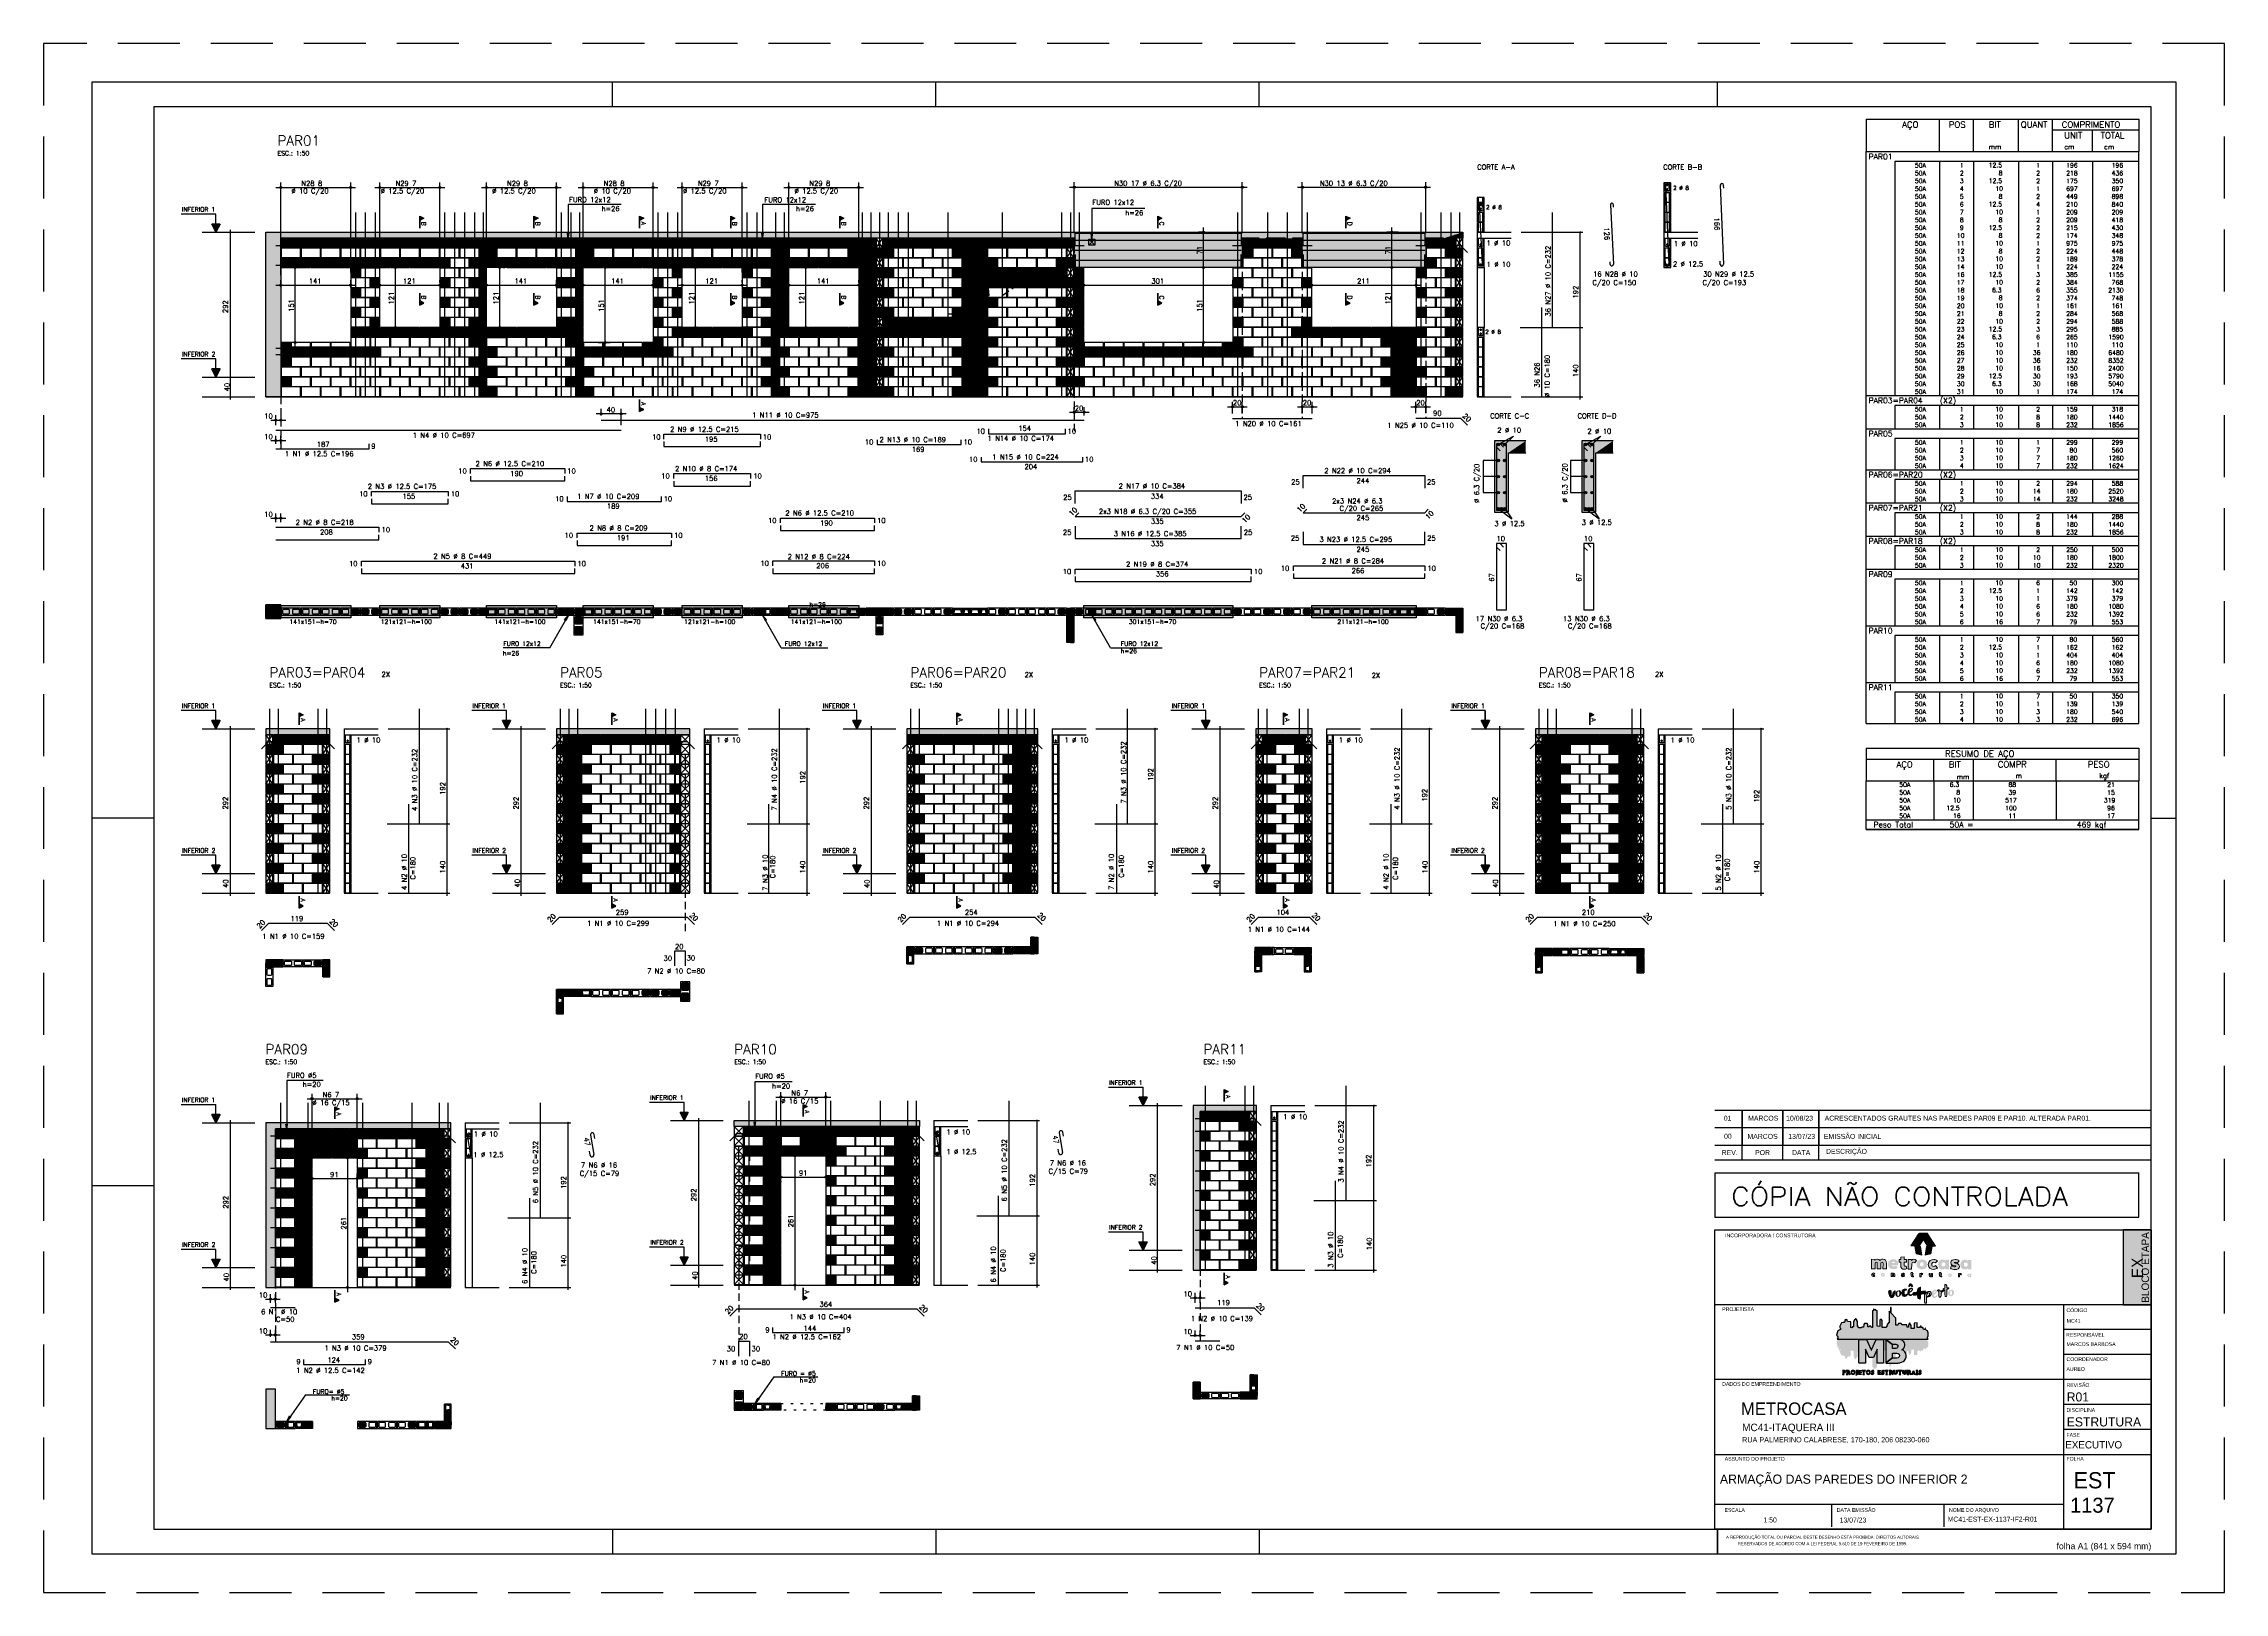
# Model space of a CAD drawing. Extents: x -1.9 to 86, y -1.6 to 60.9.
import ezdxf
from ezdxf.enums import TextEntityAlignment as Align

# ---------------------------------------------------------------- set-up
doc = ezdxf.new("R2010")
doc.units = 0
doc.header["$MEASUREMENT"] = 0
for name, pattern in [('CENTER', [2, 1.25, -0.25, 0.25, -0.25]), ('ESTILO_TQS_0001', [0.45, 0.3, -0.15]), ('ESTILO_TQS_0002', [0.4, 0.1, -0.3]), ('HIDDEN', [0.375, 0.25, -0.125])]:
    doc.linetypes.add(name, pattern=pattern)
doc.layers.get('0').update_dxf_attribs({"linetype": 'CONTINUOUS'})
doc.layers.get('Defpoints').update_dxf_attribs({"linetype": 'CONTINUOUS'})
for name, color, linetype in [('_ARQUIVO', 7, 'CONTINUOUS'), ('ARQ-MAR', 2, 'CONTINUOUS'), ('ARQ_CAR', 7, 'CONTINUOUS'), ('ARQ_CAR-TXT', 7, 'CONTINUOUS'), ('ARQ_FOLHA', 7, 'CONTINUOUS'), ('ARQ_TXT-2', 2, 'CONTINUOUS'), ('ARQ_TXT-4', 4, 'CONTINUOUS'), ('ARQ_VISTA 0', 251, 'CONTINUOUS'), ('H7', 1, 'CONTINUOUS'), ('Layer 1', 7, 'CONTINUOUS'), ('PENA_01', 1, 'CONTINUOUS'), ('PENA_02', 2, 'CONTINUOUS'), ('PENA_03', 3, 'CONTINUOUS'), ('PENA_04', 4, 'CONTINUOUS'), ('PENA_05', 5, 'CONTINUOUS'), ('PENA_06', 6, 'CONTINUOUS'), ('PENA_09', 254, 'CONTINUOUS'), ('PENA_10', 253, 'CONTINUOUS'), ('PENA_11', 252, 'CONTINUOUS'), ('PENA_19', 240, 'CONTINUOUS'), ('PENA_21', 100, 'CONTINUOUS'), ('PENA_23', 50, 'CONTINUOUS'), ('PENA_25', 210, 'CONTINUOUS'), ('PENA_27', 21, 'CONTINUOUS'), ('PENA_28', 135, 'CONTINUOUS'), ('PSG-NV1-HTC-251', 251, 'CONTINUOUS'), ('PSG-NV2-FLH-SELO', 1, 'CONTINUOUS'), ('ver', 20, 'CONTINUOUS')]:
    doc.layers.add(name, color=color, linetype=linetype)
doc.styles.add('01-MILLEU', font='GOTHIC.TTF')
doc.styles.add('CARIMBO', font='romans.shx', dxfattribs={"height": 30})
doc.styles.add('R300', font='SIMPLEX.SHX', dxfattribs={"width": 1.1, "height": 5.5})
doc.styles.get("Standard").update_dxf_attribs({"font": 'ROMANS.SHX'})
doc.styles.add('TQS_ARIAL', font='arial.ttf')

# ---------------------------------------------------------------- blocks, each defined once
blk = doc.blocks.new('FOLHA A1 - 841 X 594')
at = {"layer": 'ARQ_FOLHA', "color": 1}
for p, q in [((-631, 584), (-631, 594)), ((-500.5, 584), (-500.5, 594)), ((-370, 584), (-370, 594)), ((-185, 584), (-185, 594)), ((-816, 297), (-841, 297)), ((-10, 297), (0, 297)), ((-816, 148.5), (-841, 148.5)), ((-631, 10), (-631, 0)), ((-500.5, 10), (-500.5, 0)), ((-370, 10), (-370, 0)), ((-185, 10), (-185, 0.5)), ((-185, 0.5), (-185, 10)), ((-185, 9.5), (-185, 0)), ((-185, 9.5), (-185, 0)), ((-185, 0), (-185, 9.5))]:
    blk.add_line(p, q, dxfattribs=at)
for points in [[(-841, 0), (0, 0), (0, 594), (-841, 594)], [(-816, 10), (-10, 10), (-10, 584), (-816, 584)]]:
    blk.add_lwpolyline(points, close=True, dxfattribs=at)
at = {"layer": 'Defpoints', "color": 8, "linetype": 'HIDDEN', "ltscale": 100}
blk.add_lwpolyline([(-860.5, 609.5), (-860.5, -15.5), (19.5, -15.5), (19.5, 609.5)], close=True, dxfattribs=at)
at = {"layer": 'ARQ_FOLHA', "insert": (-10, 4.42), "char_height": 2.5, "width": 84.157, "attachment_point": 3, "style": 'TQS_ARIAL'}
blk.add_mtext('\\pxt3;folha A1 (841 x 594 mm)', dxfattribs=at)
at = {"layer": 'PSG-NV1-HTC-251', "insert": (-185, 10), "char_height": 1.25, "width": 84.6052, "attachment_point": 1, "line_spacing_factor": 1.25, "style": 'CARIMBO'}
blk.add_mtext('\\pxqc;{\\fArial Narrow|b0|i0|c0|p34;\\PA REPRODUÇÃO TOTAL OU PARCIAL DESTE DESENHO ESTÁ PROIBIDA. DIREITOS AUTORAIS \\PRESERVADOS DE ACORDO COM A LEI FEDERAL 9.610 DE 19 FEVEREIRO DE 1998.}', dxfattribs=at)
blk = doc.blocks.new('*U24')
blk.add_blockref('FOLHA A1 - 841 X 594', (0, 0))
blk = doc.blocks.new('*U27')
at = {"layer": 'ARQ_CAR-TXT', "true_color": 0x58ba48}
h = blk.add_hatch(color=85, dxfattribs=at)
h.dxf.hatch_style = 1
h.paths.add_polyline_path([(-11.28, 0), (0, 0), (0, 30), (-11.28, 30)])
at = {"layer": 'ARQ_CAR', "color": 5}
blk.add_lwpolyline([(-11.28, 0), (0, 0), (0, 30), (-11.28, 30)], close=True, dxfattribs=at)
at = {"layer": 'ARQ_CAR-TXT', "color": 4, "style": '01-MILLEU'}
blk.add_text('EX', height=4.614, rotation=90, dxfattribs=at).set_placement((-3.26, 10.64))
at = {"layer": 'ARQ_TXT-2', "style": '01-MILLEU'}
blk.add_text('EXECUTIVO', height=2.95, dxfattribs=at).set_placement((-34.5, -57.63))
blk = doc.blocks.new('METROCASA')
at = {"layer": 'Layer 1', "true_color": 0xed1c24}
h = blk.add_hatch(color=240, dxfattribs=at)
h.dxf.hatch_style = 2
h.paths.add_polyline_path([(-1.29, 0.86), (-1.02, -0.59), (0.13, -0.85), (-0.13, 0.85)])
h.paths.add_polyline_path([(2.84, 0.94), (1.22, 3.51), (-0.37, 3.52), (1.27, 0.94)])
h.paths.add_polyline_path([(-2.08, 0.96), (-0.44, 0.95), (0.36, 2.19), (-0.45, 3.48)])
h.paths.add_polyline_path([(0.77, -0.85), (1.92, -0.6), (2.21, 0.84), (1.05, 0.84)])
at = {"layer": 'Layer 1', "true_color": 0x404041}
h = blk.add_hatch(color=250, dxfattribs=at)
h.dxf.hatch_style = 2
edge = h.paths.add_edge_path()
edge.add_spline(control_points=[(-3.66, -4.74), (-3.71, -4.74), (-3.72, -4.72), (-3.72, -4.71), (-3.72, -4.68), (-3.69, -4.68), (-3.66, -4.68), (-3.6, -4.68), (-3.52, -4.7), (-3.48, -4.72), (-3.48, -4.72), (-3.38, -4.57), (-3.38, -4.57), (-3.44, -4.52), (-3.54, -4.48), (-3.65, -4.48), (-3.81, -4.48), (-3.97, -4.54), (-3.97, -4.71), (-3.97, -4.87), (-3.81, -4.92), (-3.68, -4.93), (-3.63, -4.93), (-3.61, -4.94), (-3.61, -4.97), (-3.61, -4.99), (-3.63, -5), (-3.68, -5), (-3.73, -5), (-3.81, -4.99), (-3.92, -4.92), (-3.92, -4.92), (-4, -5.11), (-4, -5.11), (-3.92, -5.16), (-3.79, -5.2), (-3.67, -5.2), (-3.51, -5.2), (-3.36, -5.14), (-3.35, -4.97), (-3.35, -4.79), (-3.52, -4.75), (-3.66, -4.74)], knot_values=[0, 0, 0, 0, 1, 1, 1, 2, 2, 2, 3, 3, 3, 4, 4, 4, 5, 5, 5, 6, 6, 6, 7, 7, 7, 8, 8, 8, 9, 9, 9, 10, 10, 10, 11, 11, 11, 12, 12, 12, 13, 13, 13, 14, 14, 14, 14], degree=3, periodic=0)
edge = h.paths.add_edge_path()
edge.add_spline(control_points=[(-5.55, -4.47), (-5.62, -4.47), (-5.7, -4.5), (-5.76, -4.56), (-5.76, -4.56), (-5.77, -4.49), (-5.77, -4.49), (-5.77, -4.49), (-6, -4.49), (-6, -4.49), (-6, -4.49), (-6, -5.17), (-6, -5.17), (-6, -5.17), (-5.75, -5.17), (-5.75, -5.17), (-5.75, -5.17), (-5.75, -4.81), (-5.75, -4.81), (-5.75, -4.72), (-5.69, -4.68), (-5.63, -4.68), (-5.58, -4.68), (-5.54, -4.71), (-5.54, -4.79), (-5.54, -4.79), (-5.54, -5.17), (-5.54, -5.17), (-5.54, -5.17), (-5.29, -5.17), (-5.29, -5.17), (-5.29, -5.17), (-5.28, -4.79), (-5.28, -4.79), (-5.28, -4.55), (-5.4, -4.48), (-5.55, -4.47)], knot_values=[0, 0, 0, 0, 1, 1, 1, 2, 2, 2, 3, 3, 3, 4, 4, 4, 5, 5, 5, 6, 6, 6, 7, 7, 7, 8, 8, 8, 9, 9, 9, 10, 10, 10, 11, 11, 11, 12, 12, 12, 12], degree=3, periodic=0)
edge = h.paths.add_edge_path()
edge.add_spline(control_points=[(-7.69, -4.46), (-7.89, -4.46), (-8.08, -4.57), (-8.08, -4.82), (-8.08, -5.06), (-7.89, -5.17), (-7.69, -5.17), (-7.5, -5.18), (-7.3, -5.07), (-7.3, -4.82), (-7.3, -4.57), (-7.49, -4.47), (-7.69, -4.46)], knot_values=[0, 0, 0, 0, 1, 1, 1, 2, 2, 2, 3, 3, 3, 4, 4, 4, 4], degree=3, periodic=0)
edge = h.paths.add_edge_path()
edge.add_spline(control_points=[(-7.69, -4.97), (-7.78, -4.97), (-7.83, -4.9), (-7.83, -4.82), (-7.83, -4.74), (-7.78, -4.67), (-7.69, -4.67), (-7.6, -4.67), (-7.55, -4.74), (-7.55, -4.82), (-7.55, -4.9), (-7.61, -4.97), (-7.69, -4.97)], knot_values=[0, 0, 0, 0, 1, 1, 1, 2, 2, 2, 3, 3, 3, 4, 4, 4, 4], degree=3, periodic=0)
edge = h.paths.add_edge_path()
edge.add_spline(control_points=[(-9.57, -4.95), (-9.67, -4.95), (-9.72, -4.88), (-9.72, -4.81), (-9.72, -4.73), (-9.67, -4.66), (-9.57, -4.66), (-9.53, -4.66), (-9.49, -4.67), (-9.46, -4.71), (-9.46, -4.71), (-9.32, -4.56), (-9.32, -4.56), (-9.39, -4.49), (-9.49, -4.45), (-9.59, -4.45), (-9.78, -4.45), (-9.97, -4.56), (-9.97, -4.81), (-9.97, -5.06), (-9.78, -5.16), (-9.59, -5.16), (-9.48, -5.16), (-9.39, -5.12), (-9.3, -5.05), (-9.3, -5.05), (-9.45, -4.9), (-9.45, -4.9), (-9.48, -4.93), (-9.53, -4.95), (-9.57, -4.95)], knot_values=[0, 0, 0, 0, 1, 1, 1, 2, 2, 2, 3, 3, 3, 4, 4, 4, 5, 5, 5, 6, 6, 6, 7, 7, 7, 8, 8, 8, 9, 9, 9, 10, 10, 10, 10], degree=3, periodic=0)
edge = h.paths.add_edge_path()
edge.add_spline(control_points=[(-1.68, -5), (-1.72, -5), (-1.74, -4.98), (-1.74, -4.93), (-1.74, -4.93), (-1.74, -4.71), (-1.74, -4.71), (-1.74, -4.71), (-1.59, -4.71), (-1.59, -4.71), (-1.59, -4.71), (-1.59, -4.52), (-1.59, -4.52), (-1.59, -4.52), (-1.74, -4.52), (-1.74, -4.52), (-1.74, -4.52), (-1.74, -4.32), (-1.74, -4.32), (-1.74, -4.32), (-1.99, -4.34), (-1.99, -4.34), (-1.99, -4.34), (-1.99, -4.51), (-1.99, -4.51), (-1.99, -4.51), (-2.1, -4.51), (-2.1, -4.51), (-2.1, -4.51), (-2.1, -4.71), (-2.1, -4.71), (-2.1, -4.71), (-1.99, -4.71), (-1.99, -4.71), (-1.99, -4.71), (-1.99, -4.93), (-1.99, -4.93), (-2, -5.14), (-1.88, -5.21), (-1.74, -5.21), (-1.67, -5.21), (-1.61, -5.19), (-1.55, -5.16), (-1.55, -5.16), (-1.6, -4.97), (-1.6, -4.97), (-1.62, -4.99), (-1.65, -5), (-1.68, -5)], knot_values=[0, 0, 0, 0, 1, 1, 1, 2, 2, 2, 3, 3, 3, 4, 4, 4, 5, 5, 5, 6, 6, 6, 7, 7, 7, 8, 8, 8, 9, 9, 9, 10, 10, 10, 11, 11, 11, 12, 12, 12, 13, 13, 13, 14, 14, 14, 15, 15, 15, 16, 16, 16, 16], degree=3, periodic=0)
edge = h.paths.add_edge_path()
edge.add_spline(control_points=[(9.78, -4.57), (9.78, -4.57), (9.77, -4.65), (9.77, -4.65), (9.73, -4.59), (9.66, -4.56), (9.57, -4.56), (9.37, -4.56), (9.24, -4.71), (9.24, -4.91), (9.24, -5.11), (9.35, -5.25), (9.55, -5.26), (9.62, -5.27), (9.71, -5.24), (9.77, -5.18), (9.77, -5.18), (9.78, -5.25), (9.78, -5.25), (9.78, -5.25), (10.01, -5.25), (10.01, -5.25), (10.01, -5.25), (10.02, -4.57), (10.02, -4.57), (10.02, -4.57), (9.78, -4.57), (9.78, -4.57)], knot_values=[0, 0, 0, 0, 1, 1, 1, 2, 2, 2, 3, 3, 3, 4, 4, 4, 5, 5, 5, 6, 6, 6, 7, 7, 7, 8, 8, 8, 9, 9, 9, 9], degree=3, periodic=0)
edge = h.paths.add_edge_path()
edge.add_spline(control_points=[(9.62, -5.06), (9.55, -5.06), (9.49, -5), (9.49, -4.91), (9.49, -4.82), (9.55, -4.76), (9.62, -4.76), (9.71, -4.76), (9.76, -4.82), (9.76, -4.91), (9.76, -4.99), (9.71, -5.06), (9.62, -5.06)], knot_values=[0, 0, 0, 0, 1, 1, 1, 2, 2, 2, 3, 3, 3, 4, 4, 4, 4], degree=3, periodic=0)
edge = h.paths.add_edge_path()
edge.add_spline(control_points=[(7.69, -4.64), (7.69, -4.64), (7.68, -4.56), (7.68, -4.56), (7.68, -4.56), (7.45, -4.56), (7.45, -4.56), (7.45, -4.56), (7.45, -5.24), (7.45, -5.24), (7.45, -5.24), (7.7, -5.24), (7.7, -5.24), (7.7, -5.24), (7.7, -4.89), (7.7, -4.89), (7.7, -4.8), (7.76, -4.76), (7.82, -4.76), (7.86, -4.76), (7.89, -4.77), (7.93, -4.8), (7.93, -4.8), (8.04, -4.62), (8.04, -4.62), (7.99, -4.57), (7.93, -4.55), (7.86, -4.55), (7.79, -4.55), (7.73, -4.57), (7.69, -4.64)], knot_values=[0, 0, 0, 0, 1, 1, 1, 2, 2, 2, 3, 3, 3, 4, 4, 4, 5, 5, 5, 6, 6, 6, 7, 7, 7, 8, 8, 8, 9, 9, 9, 10, 10, 10, 10], degree=3, periodic=0)
edge = h.paths.add_edge_path()
edge.add_spline(control_points=[(5.76, -4.54), (5.56, -4.54), (5.37, -4.64), (5.37, -4.89), (5.37, -5.14), (5.56, -5.24), (5.75, -5.25), (5.95, -5.25), (6.14, -5.14), (6.14, -4.89), (6.15, -4.65), (5.96, -4.54), (5.76, -4.54)], knot_values=[0, 0, 0, 0, 1, 1, 1, 2, 2, 2, 3, 3, 3, 4, 4, 4, 4], degree=3, periodic=0)
edge = h.paths.add_edge_path()
edge.add_spline(control_points=[(5.76, -5.04), (5.67, -5.04), (5.62, -4.97), (5.62, -4.89), (5.62, -4.81), (5.67, -4.74), (5.76, -4.74), (5.85, -4.74), (5.9, -4.81), (5.9, -4.89), (5.9, -4.97), (5.84, -5.04), (5.76, -5.04)], knot_values=[0, 0, 0, 0, 1, 1, 1, 2, 2, 2, 3, 3, 3, 4, 4, 4, 4], degree=3, periodic=0)
edge = h.paths.add_edge_path()
edge.add_spline(control_points=[(4, -5.03), (3.96, -5.03), (3.94, -5.01), (3.93, -4.96), (3.93, -4.96), (3.94, -4.74), (3.94, -4.74), (3.94, -4.74), (4.09, -4.74), (4.09, -4.74), (4.09, -4.74), (4.09, -4.55), (4.09, -4.55), (4.09, -4.55), (3.94, -4.55), (3.94, -4.55), (3.94, -4.55), (3.94, -4.35), (3.94, -4.35), (3.94, -4.35), (3.69, -4.38), (3.69, -4.38), (3.69, -4.38), (3.69, -4.54), (3.69, -4.54), (3.69, -4.54), (3.58, -4.54), (3.58, -4.54), (3.58, -4.54), (3.58, -4.74), (3.58, -4.74), (3.58, -4.74), (3.69, -4.74), (3.69, -4.74), (3.69, -4.74), (3.68, -4.96), (3.68, -4.96), (3.68, -5.17), (3.8, -5.24), (3.93, -5.24), (4, -5.24), (4.07, -5.22), (4.13, -5.19), (4.13, -5.19), (4.08, -5), (4.08, -5), (4.05, -5.02), (4.03, -5.03), (4, -5.03)], knot_values=[0, 0, 0, 0, 1, 1, 1, 2, 2, 2, 3, 3, 3, 4, 4, 4, 5, 5, 5, 6, 6, 6, 7, 7, 7, 8, 8, 8, 9, 9, 9, 10, 10, 10, 11, 11, 11, 12, 12, 12, 13, 13, 13, 14, 14, 14, 15, 15, 15, 16, 16, 16, 16], degree=3, periodic=0)
edge = h.paths.add_edge_path()
edge.add_spline(control_points=[(2.03, -4.89), (2.03, -4.98), (1.97, -5.02), (1.91, -5.02), (1.87, -5.02), (1.82, -4.99), (1.82, -4.9), (1.82, -4.9), (1.82, -4.53), (1.82, -4.53), (1.82, -4.53), (1.57, -4.53), (1.57, -4.53), (1.57, -4.53), (1.57, -4.9), (1.57, -4.9), (1.57, -5.15), (1.69, -5.22), (1.83, -5.22), (1.9, -5.23), (1.99, -5.2), (2.05, -5.14), (2.05, -5.14), (2.06, -5.21), (2.06, -5.21), (2.06, -5.21), (2.28, -5.21), (2.28, -5.21), (2.28, -5.21), (2.28, -4.53), (2.28, -4.53), (2.28, -4.53), (2.03, -4.53), (2.03, -4.53), (2.03, -4.53), (2.03, -4.89), (2.03, -4.89)], knot_values=[0, 0, 0, 0, 1, 1, 1, 2, 2, 2, 3, 3, 3, 4, 4, 4, 5, 5, 5, 6, 6, 6, 7, 7, 7, 8, 8, 8, 9, 9, 9, 10, 10, 10, 11, 11, 11, 12, 12, 12, 12], degree=3, periodic=0)
edge = h.paths.add_edge_path()
edge.add_spline(control_points=[(-0.02, -4.59), (-0.02, -4.59), (-0.04, -4.52), (-0.04, -4.52), (-0.04, -4.52), (-0.26, -4.52), (-0.26, -4.52), (-0.26, -4.52), (-0.27, -5.2), (-0.27, -5.2), (-0.27, -5.2), (-0.02, -5.2), (-0.02, -5.2), (-0.02, -5.2), (-0.01, -4.85), (-0.01, -4.85), (-0.01, -4.76), (0.04, -4.72), (0.1, -4.72), (0.15, -4.72), (0.18, -4.73), (0.22, -4.76), (0.22, -4.76), (0.32, -4.58), (0.32, -4.58), (0.28, -4.53), (0.21, -4.51), (0.14, -4.5), (0.08, -4.5), (0.01, -4.53), (-0.02, -4.59)], knot_values=[0, 0, 0, 0, 1, 1, 1, 2, 2, 2, 3, 3, 3, 4, 4, 4, 5, 5, 5, 6, 6, 6, 7, 7, 7, 8, 8, 8, 9, 9, 9, 10, 10, 10, 10], degree=3, periodic=0)
at = {"layer": 'Layer 1', "true_color": 0xed1c24}
h = blk.add_hatch(color=240, dxfattribs=at)
h.dxf.hatch_style = 2
edge = h.paths.add_edge_path()
edge.add_spline(control_points=[(-1.94, -1.96), (-1.94, -1.96), (-1.98, -1.76), (-1.98, -1.76), (-1.98, -1.76), (-2.62, -1.75), (-2.62, -1.75), (-2.62, -1.75), (-2.63, -3.66), (-2.63, -3.66), (-2.63, -3.66), (-1.92, -3.66), (-1.92, -3.66), (-1.92, -3.66), (-1.91, -2.67), (-1.91, -2.67), (-1.91, -2.42), (-1.76, -2.31), (-1.58, -2.31), (-1.46, -2.31), (-1.38, -2.34), (-1.26, -2.43), (-1.26, -2.43), (-0.98, -1.92), (-0.98, -1.92), (-1.1, -1.79), (-1.28, -1.71), (-1.48, -1.71), (-1.66, -1.71), (-1.84, -1.79), (-1.94, -1.96)], knot_values=[0, 0, 0, 0, 1, 1, 1, 2, 2, 2, 3, 3, 3, 4, 4, 4, 5, 5, 5, 6, 6, 6, 7, 7, 7, 8, 8, 8, 9, 9, 9, 10, 10, 10, 10], degree=3, periodic=0)
edge = h.paths.add_edge_path()
edge.add_spline(control_points=[(-5.6, -1.69), (-6.11, -1.69), (-6.66, -1.99), (-6.66, -2.69), (-6.67, -3.38), (-6.16, -3.68), (-5.56, -3.68), (-5.23, -3.68), (-4.92, -3.58), (-4.69, -3.37), (-4.69, -3.37), (-5.04, -2.98), (-5.04, -2.98), (-5.16, -3.07), (-5.32, -3.13), (-5.53, -3.13), (-5.68, -3.13), (-5.9, -3.06), (-5.95, -2.89), (-5.95, -2.89), (-4.62, -2.89), (-4.62, -2.89), (-4.45, -2.14), (-4.92, -1.69), (-5.6, -1.69)], knot_values=[0, 0, 0, 0, 1, 1, 1, 2, 2, 2, 3, 3, 3, 4, 4, 4, 5, 5, 5, 6, 6, 6, 7, 7, 7, 8, 8, 8, 8], degree=3, periodic=0)
edge = h.paths.add_edge_path()
edge.add_spline(control_points=[(-5.94, -2.43), (-5.89, -2.12), (-5.27, -2.13), (-5.25, -2.43), (-5.25, -2.43), (-5.94, -2.43), (-5.94, -2.43)], knot_values=[0, 0, 0, 0, 1, 1, 1, 2, 2, 2, 2], degree=3, periodic=0)
edge = h.paths.add_edge_path()
edge.add_spline(control_points=[(4.86, -2), (4.76, -1.84), (4.58, -1.75), (4.31, -1.75), (3.75, -1.74), (3.38, -2.17), (3.38, -2.74), (3.37, -3.29), (3.68, -3.69), (4.24, -3.73), (4.45, -3.74), (4.71, -3.67), (4.87, -3.49), (4.87, -3.49), (4.9, -3.7), (4.9, -3.7), (4.9, -3.7), (5.56, -3.7), (5.56, -3.7), (5.56, -3.7), (5.57, -1.8), (5.57, -1.8), (5.57, -1.8), (4.9, -1.79), (4.9, -1.79), (4.9, -1.79), (4.86, -2), (4.86, -2)], knot_values=[0, 0, 0, 0, 1, 1, 1, 2, 2, 2, 3, 3, 3, 4, 4, 4, 5, 5, 5, 6, 6, 6, 7, 7, 7, 8, 8, 8, 9, 9, 9, 9], degree=3, periodic=0)
edge = h.paths.add_edge_path()
edge.add_spline(control_points=[(4.46, -3.16), (4.25, -3.16), (4.08, -3.01), (4.08, -2.74), (4.08, -2.47), (4.25, -2.32), (4.47, -2.32), (4.72, -2.32), (4.86, -2.49), (4.86, -2.74), (4.86, -2.97), (4.7, -3.16), (4.46, -3.16)], knot_values=[0, 0, 0, 0, 1, 1, 1, 2, 2, 2, 3, 3, 3, 4, 4, 4, 4], degree=3, periodic=0)
edge = h.paths.add_edge_path()
edge.add_spline(control_points=[(-7.68, -1.68), (-7.94, -1.68), (-8.15, -1.76), (-8.31, -1.95), (-8.4, -1.77), (-8.59, -1.69), (-8.78, -1.68), (-8.98, -1.68), (-9.19, -1.76), (-9.31, -1.92), (-9.31, -1.92), (-9.36, -1.72), (-9.36, -1.72), (-9.36, -1.72), (-9.95, -1.71), (-9.95, -1.71), (-9.95, -1.71), (-9.96, -3.62), (-9.96, -3.62), (-9.96, -3.62), (-9.26, -3.62), (-9.26, -3.62), (-9.26, -3.62), (-9.25, -2.58), (-9.25, -2.58), (-9.25, -2.37), (-9.12, -2.27), (-9, -2.27), (-8.87, -2.27), (-8.8, -2.35), (-8.8, -2.57), (-8.8, -2.57), (-8.81, -3.62), (-8.81, -3.62), (-8.81, -3.62), (-8.11, -3.63), (-8.11, -3.63), (-8.11, -3.63), (-8.1, -2.58), (-8.1, -2.58), (-8.1, -2.37), (-7.98, -2.29), (-7.86, -2.29), (-7.75, -2.29), (-7.66, -2.37), (-7.66, -2.57), (-7.66, -2.57), (-7.67, -3.63), (-7.67, -3.63), (-7.67, -3.63), (-6.96, -3.63), (-6.96, -3.63), (-6.96, -3.63), (-6.95, -2.57), (-6.95, -2.57), (-6.95, -1.94), (-7.26, -1.68), (-7.68, -1.68)], knot_values=[0, 0, 0, 0, 1, 1, 1, 2, 2, 2, 3, 3, 3, 4, 4, 4, 5, 5, 5, 6, 6, 6, 7, 7, 7, 8, 8, 8, 9, 9, 9, 10, 10, 10, 11, 11, 11, 12, 12, 12, 13, 13, 13, 14, 14, 14, 15, 15, 15, 16, 16, 16, 17, 17, 17, 18, 18, 18, 19, 19, 19, 19], degree=3, periodic=0)
edge = h.paths.add_edge_path()
edge.add_spline(control_points=[(-3.23, -3.11), (-3.34, -3.11), (-3.41, -3.06), (-3.42, -2.93), (-3.42, -2.93), (-3.41, -2.3), (-3.41, -2.3), (-3.41, -2.3), (-2.98, -2.3), (-2.98, -2.3), (-2.98, -2.3), (-2.98, -1.76), (-2.98, -1.76), (-2.98, -1.76), (-3.41, -1.76), (-3.41, -1.76), (-3.41, -1.76), (-3.4, -1.21), (-3.4, -1.21), (-3.4, -1.21), (-4.11, -1.28), (-4.11, -1.28), (-4.11, -1.28), (-4.11, -1.76), (-4.11, -1.76), (-4.11, -1.76), (-4.42, -1.75), (-4.42, -1.75), (-4.42, -1.75), (-4.42, -2.3), (-4.42, -2.3), (-4.42, -2.3), (-4.11, -2.3), (-4.11, -2.3), (-4.11, -2.3), (-4.12, -2.92), (-4.12, -2.92), (-4.13, -3.52), (-3.79, -3.69), (-3.42, -3.7), (-3.22, -3.7), (-3.03, -3.66), (-2.87, -3.57), (-2.87, -3.57), (-3.02, -3.05), (-3.02, -3.05), (-3.08, -3.09), (-3.16, -3.11), (-3.23, -3.11)], knot_values=[0, 0, 0, 0, 1, 1, 1, 2, 2, 2, 3, 3, 3, 4, 4, 4, 5, 5, 5, 6, 6, 6, 7, 7, 7, 8, 8, 8, 9, 9, 9, 10, 10, 10, 11, 11, 11, 12, 12, 12, 13, 13, 13, 14, 14, 14, 15, 15, 15, 16, 16, 16, 16], degree=3, periodic=0)
edge = h.paths.add_edge_path()
edge.add_spline(control_points=[(2.53, -3.13), (2.26, -3.13), (2.12, -2.94), (2.12, -2.74), (2.12, -2.5), (2.27, -2.3), (2.54, -2.3), (2.66, -2.3), (2.77, -2.35), (2.86, -2.44), (2.86, -2.44), (3.24, -2.04), (3.24, -2.04), (3.04, -1.84), (2.77, -1.74), (2.5, -1.74), (1.96, -1.73), (1.43, -2.04), (1.42, -2.73), (1.42, -3.44), (1.94, -3.72), (2.5, -3.72), (2.78, -3.72), (3.06, -3.6), (3.28, -3.4), (3.28, -3.4), (2.88, -2.98), (2.88, -2.98), (2.79, -3.08), (2.66, -3.13), (2.53, -3.13)], knot_values=[0, 0, 0, 0, 1, 1, 1, 2, 2, 2, 3, 3, 3, 4, 4, 4, 5, 5, 5, 6, 6, 6, 7, 7, 7, 8, 8, 8, 9, 9, 9, 10, 10, 10, 10], degree=3, periodic=0)
edge = h.paths.add_edge_path()
edge.add_spline(control_points=[(9.37, -1.82), (9.37, -1.82), (9.33, -2.02), (9.33, -2.02), (9.23, -1.87), (9.04, -1.77), (8.77, -1.77), (8.22, -1.77), (7.85, -2.2), (7.84, -2.76), (7.84, -3.31), (8.15, -3.71), (8.71, -3.75), (8.92, -3.76), (9.17, -3.7), (9.34, -3.51), (9.34, -3.51), (9.37, -3.72), (9.37, -3.72), (9.37, -3.72), (10.02, -3.72), (10.02, -3.72), (10.02, -3.72), (10.03, -1.82), (10.03, -1.82), (10.03, -1.82), (9.37, -1.82), (9.37, -1.82)], knot_values=[0, 0, 0, 0, 1, 1, 1, 2, 2, 2, 3, 3, 3, 4, 4, 4, 5, 5, 5, 6, 6, 6, 7, 7, 7, 8, 8, 8, 9, 9, 9, 9], degree=3, periodic=0)
edge = h.paths.add_edge_path()
edge.add_spline(control_points=[(8.93, -3.18), (8.71, -3.18), (8.55, -3.03), (8.55, -2.76), (8.55, -2.5), (8.72, -2.34), (8.93, -2.35), (9.18, -2.35), (9.32, -2.51), (9.32, -2.77), (9.32, -2.99), (9.17, -3.18), (8.93, -3.18)], knot_values=[0, 0, 0, 0, 1, 1, 1, 2, 2, 2, 3, 3, 3, 4, 4, 4, 4], degree=3, periodic=0)
edge = h.paths.add_edge_path()
edge.add_spline(control_points=[(6.78, -2.48), (6.66, -2.48), (6.63, -2.42), (6.63, -2.39), (6.63, -2.32), (6.7, -2.29), (6.8, -2.3), (6.96, -2.29), (7.18, -2.35), (7.28, -2.41), (7.28, -2.41), (7.58, -1.99), (7.58, -1.99), (7.4, -1.85), (7.12, -1.76), (6.81, -1.76), (6.36, -1.75), (5.93, -1.92), (5.93, -2.38), (5.92, -2.84), (6.37, -2.99), (6.74, -3), (6.88, -3.02), (6.94, -3.05), (6.94, -3.11), (6.94, -3.17), (6.87, -3.2), (6.75, -3.2), (6.59, -3.19), (6.36, -3.18), (6.07, -2.98), (6.07, -2.98), (5.84, -3.5), (5.84, -3.5), (6.05, -3.66), (6.43, -3.75), (6.76, -3.76), (7.22, -3.76), (7.65, -3.58), (7.65, -3.11), (7.65, -2.61), (7.17, -2.49), (6.78, -2.48)], knot_values=[0, 0, 0, 0, 1, 1, 1, 2, 2, 2, 3, 3, 3, 4, 4, 4, 5, 5, 5, 6, 6, 6, 7, 7, 7, 8, 8, 8, 9, 9, 9, 10, 10, 10, 11, 11, 11, 12, 12, 12, 13, 13, 13, 14, 14, 14, 14], degree=3, periodic=0)
edge = h.paths.add_edge_path()
edge.add_spline(control_points=[(0.13, -1.72), (-0.42, -1.72), (-0.95, -2.01), (-0.96, -2.72), (-0.96, -3.41), (-0.42, -3.71), (0.12, -3.72), (0.66, -3.72), (1.21, -3.42), (1.22, -2.73), (1.22, -2.03), (0.7, -1.73), (0.13, -1.72)], knot_values=[0, 0, 0, 0, 1, 1, 1, 2, 2, 2, 3, 3, 3, 4, 4, 4, 4], degree=3, periodic=0)
edge = h.paths.add_edge_path()
edge.add_spline(control_points=[(0.13, -3.13), (-0.12, -3.13), (-0.27, -2.94), (-0.26, -2.72), (-0.26, -2.5), (-0.12, -2.3), (0.13, -2.31), (0.38, -2.31), (0.52, -2.5), (0.52, -2.72), (0.52, -2.96), (0.37, -3.14), (0.13, -3.13)], knot_values=[0, 0, 0, 0, 1, 1, 1, 2, 2, 2, 3, 3, 3, 4, 4, 4, 4], degree=3, periodic=0)
at = {"layer": 'Layer 1', "true_color": 0x404041}
h = blk.add_hatch(color=250, dxfattribs=at)
h.dxf.hatch_style = 2
edge = h.paths.add_edge_path()
edge.add_spline(control_points=[(-2.43, -7.17), (-2.4, -7.16), (-2.38, -7.15), (-2.36, -7.14), (-2.33, -7.13), (-2.31, -7.11), (-2.3, -7.09), (-2.28, -7.07), (-2.26, -7.04), (-2.24, -7.01), (-2.22, -6.98), (-2.2, -6.95), (-2.17, -6.92), (-2.15, -6.93), (-2.11, -6.95), (-2.08, -6.98), (-2.05, -7.01), (-2.01, -7.04), (-1.98, -7.06), (-1.94, -7.09), (-1.9, -7.11), (-1.87, -7.13), (-1.84, -7.14), (-1.81, -7.14), (-1.78, -7.12), (-1.75, -7.1), (-1.75, -7.07), (-1.76, -7.02), (-1.78, -6.98), (-1.8, -6.94), (-1.84, -6.89), (-1.87, -6.84), (-1.91, -6.8), (-1.96, -6.76), (-2, -6.72), (-2.04, -6.69), (-2.07, -6.68), (-2.11, -6.66), (-2.15, -6.65), (-2.18, -6.64), (-2.21, -6.64), (-2.24, -6.64), (-2.26, -6.65), (-2.29, -6.66), (-2.31, -6.68), (-2.33, -6.71), (-2.35, -6.73), (-2.36, -6.77), (-2.38, -6.82), (-2.4, -6.84), (-2.41, -6.87), (-2.43, -6.91), (-2.44, -6.95), (-2.46, -6.99), (-2.47, -7.03), (-2.48, -7.07), (-2.48, -7.11), (-2.48, -7.14), (-2.47, -7.16), (-2.46, -7.18), (-2.43, -7.17)], knot_values=[0, 0, 0, 0, 1, 1, 1, 2, 2, 2, 3, 3, 3, 4, 4, 4, 5, 5, 5, 6, 6, 6, 7, 7, 7, 8, 8, 8, 9, 9, 9, 10, 10, 10, 11, 11, 11, 12, 12, 12, 13, 13, 13, 14, 14, 14, 15, 15, 15, 16, 16, 16, 17, 17, 17, 18, 18, 18, 19, 19, 19, 20, 20, 20, 20], degree=3, periodic=0)
edge = h.paths.add_edge_path()
edge.add_spline(control_points=[(-5.26, -8.04), (-5.28, -8.03), (-5.33, -8.05), (-5.4, -8.1), (-5.49, -8.17), (-5.55, -8.25), (-5.6, -8.35), (-5.65, -8.45), (-5.69, -8.55), (-5.71, -8.65), (-5.74, -8.76), (-5.76, -8.85), (-5.77, -8.93), (-5.78, -9.02), (-5.8, -9.07), (-5.81, -9.1), (-5.83, -9.13), (-5.85, -9.12), (-5.88, -9.08), (-5.91, -9.04), (-5.94, -8.98), (-5.97, -8.89), (-6, -8.8), (-6.02, -8.7), (-6.04, -8.57), (-6.05, -8.44), (-6.05, -8.3), (-6.03, -8.14), (-6.03, -8.11), (-6.04, -8.08), (-6.06, -8.06), (-6.09, -8.03), (-6.12, -8.01), (-6.16, -8), (-6.2, -7.98), (-6.25, -7.98), (-6.3, -7.98), (-6.35, -7.99), (-6.4, -8), (-6.45, -8.03), (-6.48, -8.05), (-6.5, -8.08), (-6.52, -8.13), (-6.53, -8.18), (-6.53, -8.24), (-6.53, -8.31), (-6.53, -8.38), (-6.52, -8.45), (-6.5, -8.52), (-6.49, -8.6), (-6.47, -8.67), (-6.45, -8.74), (-6.43, -8.81), (-6.41, -8.87), (-6.39, -8.93), (-6.36, -8.98), (-6.34, -9.03), (-6.32, -9.05), (-6.29, -9.1), (-6.26, -9.14), (-6.23, -9.18), (-6.19, -9.23), (-6.16, -9.27), (-6.11, -9.3), (-6.07, -9.34), (-6.02, -9.36), (-5.96, -9.37), (-5.9, -9.38), (-5.83, -9.38), (-5.75, -9.35), (-5.71, -9.34), (-5.67, -9.31), (-5.63, -9.25), (-5.58, -9.19), (-5.54, -9.12), (-5.51, -9.05), (-5.47, -8.98), (-5.44, -8.9), (-5.41, -8.82), (-5.38, -8.74), (-5.36, -8.67), (-5.34, -8.61), (-5.32, -8.53), (-5.29, -8.44), (-5.27, -8.36), (-5.25, -8.27), (-5.23, -8.2), (-5.23, -8.15), (-5.22, -8.09), (-5.23, -8.06), (-5.26, -8.04)], knot_values=[0, 0, 0, 0, 1, 1, 1, 2, 2, 2, 3, 3, 3, 4, 4, 4, 5, 5, 5, 6, 6, 6, 7, 7, 7, 8, 8, 8, 9, 9, 9, 10, 10, 10, 11, 11, 11, 12, 12, 12, 13, 13, 13, 14, 14, 14, 15, 15, 15, 16, 16, 16, 17, 17, 17, 18, 18, 18, 19, 19, 19, 20, 20, 20, 21, 21, 21, 22, 22, 22, 23, 23, 23, 24, 24, 24, 25, 25, 25, 26, 26, 26, 27, 27, 27, 28, 28, 28, 29, 29, 29, 30, 30, 30, 30], degree=3, periodic=0)
edge = h.paths.add_edge_path()
edge.add_spline(control_points=[(-1.57, -8.39), (-1.57, -8.35), (-1.58, -8.33), (-1.6, -8.33), (-1.62, -8.34), (-1.64, -8.36), (-1.66, -8.39), (-1.68, -8.43), (-1.71, -8.47), (-1.75, -8.52), (-1.78, -8.56), (-1.82, -8.61), (-1.87, -8.65), (-1.92, -8.7), (-1.99, -8.73), (-2.07, -8.75), (-2.11, -8.76), (-2.14, -8.76), (-2.17, -8.75), (-2.19, -8.74), (-2.22, -8.73), (-2.24, -8.72), (-2.26, -8.7), (-2.27, -8.68), (-2.28, -8.66), (-2.3, -8.64), (-2.31, -8.61), (-2.31, -8.59), (-2.33, -8.53), (-2.34, -8.45), (-2.33, -8.37), (-2.27, -8.37), (-2.2, -8.36), (-2.14, -8.33), (-2.08, -8.31), (-2.02, -8.28), (-1.96, -8.23), (-1.89, -8.19), (-1.83, -8.12), (-1.77, -8.03), (-1.71, -7.95), (-1.68, -7.87), (-1.66, -7.8), (-1.65, -7.72), (-1.65, -7.65), (-1.67, -7.59), (-1.69, -7.53), (-1.72, -7.48), (-1.77, -7.45), (-1.81, -7.41), (-1.87, -7.39), (-1.93, -7.39), (-2, -7.4), (-2.06, -7.41), (-2.13, -7.43), (-2.2, -7.44), (-2.26, -7.47), (-2.32, -7.5), (-2.38, -7.53), (-2.44, -7.57), (-2.49, -7.62), (-2.54, -7.67), (-2.58, -7.72), (-2.62, -7.78), (-2.66, -7.87), (-2.7, -7.94), (-2.72, -8.02), (-2.74, -8.1), (-2.75, -8.16), (-2.76, -8.22), (-2.77, -8.29), (-2.77, -8.36), (-2.76, -8.42), (-2.75, -8.52), (-2.72, -8.62), (-2.68, -8.71), (-2.65, -8.78), (-2.6, -8.86), (-2.54, -8.92), (-2.47, -8.99), (-2.39, -9.03), (-2.28, -9.05), (-2.17, -9.07), (-2.07, -9.07), (-1.98, -9.04), (-1.9, -9.01), (-1.83, -8.97), (-1.78, -8.91), (-1.72, -8.86), (-1.68, -8.8), (-1.64, -8.73), (-1.61, -8.66), (-1.59, -8.6), (-1.58, -8.54), (-1.57, -8.48), (-1.56, -8.43), (-1.57, -8.39)], knot_values=[0, 0, 0, 0, 1, 1, 1, 2, 2, 2, 3, 3, 3, 4, 4, 4, 5, 5, 5, 6, 6, 6, 7, 7, 7, 8, 8, 8, 9, 9, 9, 10, 10, 10, 11, 11, 11, 12, 12, 12, 13, 13, 13, 14, 14, 14, 15, 15, 15, 16, 16, 16, 17, 17, 17, 18, 18, 18, 19, 19, 19, 20, 20, 20, 21, 21, 21, 22, 22, 22, 23, 23, 23, 24, 24, 24, 25, 25, 25, 26, 26, 26, 27, 27, 27, 28, 28, 28, 29, 29, 29, 30, 30, 30, 31, 31, 31, 32, 32, 32, 32], degree=3, periodic=0)
edge = h.paths.add_edge_path()
edge.add_spline(control_points=[(-2.31, -8.07), (-2.31, -8.04), (-2.3, -8.01), (-2.29, -7.98), (-2.27, -7.95), (-2.25, -7.9), (-2.23, -7.85), (-2.2, -7.81), (-2.17, -7.77), (-2.14, -7.75), (-2.1, -7.72), (-2.07, -7.7), (-2.03, -7.69), (-1.99, -7.67), (-1.95, -7.66), (-1.91, -7.65), (-1.9, -7.67), (-1.91, -7.7), (-1.91, -7.72), (-1.92, -7.75), (-1.93, -7.78), (-1.94, -7.81), (-1.95, -7.85), (-1.97, -7.89), (-2.01, -7.94), (-2.04, -7.99), (-2.07, -8.02), (-2.11, -8.05), (-2.15, -8.07), (-2.18, -8.09), (-2.21, -8.1), (-2.25, -8.11), (-2.29, -8.12), (-2.32, -8.13), (-2.32, -8.11), (-2.32, -8.09), (-2.31, -8.07)], knot_values=[0, 0, 0, 0, 1, 1, 1, 2, 2, 2, 3, 3, 3, 4, 4, 4, 5, 5, 5, 6, 6, 6, 7, 7, 7, 8, 8, 8, 9, 9, 9, 10, 10, 10, 11, 11, 11, 12, 12, 12, 12], degree=3, periodic=0)
edge = h.paths.add_edge_path()
edge.add_spline(control_points=[(-4.11, -8.09), (-4.16, -8), (-4.24, -7.93), (-4.34, -7.88), (-4.36, -7.87), (-4.38, -7.87), (-4.39, -7.87), (-4.4, -7.88), (-4.41, -7.89), (-4.43, -7.9), (-4.45, -7.92), (-4.48, -7.93), (-4.52, -7.95), (-4.57, -7.97), (-4.64, -7.99), (-4.74, -8), (-4.84, -8.02), (-4.93, -8.06), (-5, -8.14), (-5.07, -8.21), (-5.12, -8.29), (-5.15, -8.39), (-5.18, -8.48), (-5.2, -8.59), (-5.19, -8.69), (-5.18, -8.8), (-5.16, -8.89), (-5.11, -8.98), (-5.06, -9.06), (-5, -9.13), (-4.91, -9.18), (-4.82, -9.23), (-4.72, -9.25), (-4.59, -9.24), (-4.49, -9.22), (-4.4, -9.19), (-4.32, -9.13), (-4.24, -9.07), (-4.18, -9), (-4.12, -8.92), (-4.07, -8.84), (-4.03, -8.75), (-4.01, -8.65), (-3.99, -8.55), (-3.99, -8.45), (-4, -8.36), (-4.02, -8.26), (-4.05, -8.17), (-4.11, -8.09)], knot_values=[0, 0, 0, 0, 1, 1, 1, 2, 2, 2, 3, 3, 3, 4, 4, 4, 5, 5, 5, 6, 6, 6, 7, 7, 7, 8, 8, 8, 9, 9, 9, 10, 10, 10, 11, 11, 11, 12, 12, 12, 13, 13, 13, 14, 14, 14, 15, 15, 15, 16, 16, 16, 16], degree=3, periodic=0)
edge = h.paths.add_edge_path()
edge.add_spline(control_points=[(-4.4, -8.7), (-4.42, -8.76), (-4.44, -8.82), (-4.46, -8.88), (-4.48, -8.94), (-4.51, -8.98), (-4.54, -9.02), (-4.57, -9.06), (-4.6, -9.08), (-4.63, -9.09), (-4.66, -9.1), (-4.68, -9.08), (-4.7, -9.05), (-4.73, -9.01), (-4.74, -8.96), (-4.76, -8.9), (-4.77, -8.84), (-4.77, -8.77), (-4.78, -8.7), (-4.78, -8.62), (-4.78, -8.55), (-4.78, -8.48), (-4.78, -8.41), (-4.77, -8.36), (-4.76, -8.3), (-4.75, -8.25), (-4.74, -8.22), (-4.73, -8.21), (-4.68, -8.16), (-4.64, -8.14), (-4.6, -8.14), (-4.55, -8.14), (-4.5, -8.17), (-4.44, -8.23), (-4.41, -8.25), (-4.4, -8.29), (-4.39, -8.34), (-4.37, -8.39), (-4.37, -8.44), (-4.37, -8.5), (-4.38, -8.57), (-4.39, -8.63), (-4.4, -8.7)], knot_values=[0, 0, 0, 0, 1, 1, 1, 2, 2, 2, 3, 3, 3, 4, 4, 4, 5, 5, 5, 6, 6, 6, 7, 7, 7, 8, 8, 8, 9, 9, 9, 10, 10, 10, 11, 11, 11, 12, 12, 12, 13, 13, 13, 14, 14, 14, 14], degree=3, periodic=0)
edge = h.paths.add_edge_path()
edge.add_spline(control_points=[(-2.78, -8.64), (-2.8, -8.64), (-2.82, -8.66), (-2.85, -8.69), (-2.88, -8.72), (-2.92, -8.74), (-2.96, -8.77), (-3, -8.79), (-3.05, -8.81), (-3.1, -8.82), (-3.15, -8.84), (-3.21, -8.83), (-3.28, -8.81), (-3.32, -8.8), (-3.36, -8.77), (-3.39, -8.72), (-3.41, -8.67), (-3.43, -8.6), (-3.44, -8.53), (-3.45, -8.46), (-3.45, -8.39), (-3.44, -8.31), (-3.43, -8.23), (-3.41, -8.15), (-3.39, -8.08), (-3.36, -8.01), (-3.32, -7.96), (-3.27, -7.93), (-3.23, -7.9), (-3.18, -7.88), (-3.13, -7.87), (-3.09, -7.86), (-3.05, -7.86), (-3.01, -7.86), (-2.98, -7.86), (-2.96, -7.86), (-2.95, -7.85), (-2.94, -7.83), (-2.95, -7.8), (-2.98, -7.76), (-3.02, -7.73), (-3.06, -7.7), (-3.12, -7.68), (-3.18, -7.67), (-3.25, -7.66), (-3.33, -7.67), (-3.41, -7.68), (-3.49, -7.72), (-3.58, -7.79), (-3.67, -7.86), (-3.74, -7.94), (-3.79, -8.03), (-3.84, -8.12), (-3.87, -8.21), (-3.89, -8.3), (-3.9, -8.39), (-3.9, -8.48), (-3.89, -8.57), (-3.88, -8.66), (-3.85, -8.74), (-3.82, -8.82), (-3.78, -8.89), (-3.73, -8.96), (-3.68, -9.01), (-3.62, -9.06), (-3.56, -9.1), (-3.49, -9.12), (-3.41, -9.14), (-3.34, -9.15), (-3.27, -9.14), (-3.21, -9.13), (-3.15, -9.11), (-3.09, -9.09), (-3.03, -9.06), (-2.98, -9.02), (-2.93, -8.98), (-2.89, -8.94), (-2.85, -8.9), (-2.82, -8.86), (-2.76, -8.78), (-2.73, -8.72), (-2.72, -8.68), (-2.72, -8.63), (-2.74, -8.62), (-2.78, -8.64)], knot_values=[0, 0, 0, 0, 1, 1, 1, 2, 2, 2, 3, 3, 3, 4, 4, 4, 5, 5, 5, 6, 6, 6, 7, 7, 7, 8, 8, 8, 9, 9, 9, 10, 10, 10, 11, 11, 11, 12, 12, 12, 13, 13, 13, 14, 14, 14, 15, 15, 15, 16, 16, 16, 17, 17, 17, 18, 18, 18, 19, 19, 19, 20, 20, 20, 21, 21, 21, 22, 22, 22, 23, 23, 23, 24, 24, 24, 25, 25, 25, 26, 26, 26, 27, 27, 27, 28, 28, 28, 28], degree=3, periodic=0)
at = {"layer": 'Layer 1', "true_color": 0x1b8e45}
h = blk.add_hatch(color=114, dxfattribs=at)
h.dxf.hatch_style = 2
edge = h.paths.add_edge_path()
edge.add_spline(control_points=[(0.79, -8.06), (0.59, -8.03), (-0.17, -8.19), (-0.17, -8.19), (-0.17, -8.19), (-0.11, -7.43), (-0.17, -7.33), (-0.22, -7.23), (-0.47, -7.45), (-0.61, -7.52), (-0.74, -7.59), (-0.74, -8.26), (-0.74, -8.26), (-0.74, -8.26), (-1.25, -8.38), (-1.45, -8.38), (-1.45, -8.43), (-1.45, -8.49), (-1.47, -8.56), (-1.48, -8.63), (-1.51, -8.7), (-1.54, -8.78), (-1.56, -8.82), (-1.58, -8.86), (-1.61, -8.89), (-1.61, -8.9), (-1.61, -8.9), (-1.6, -8.9), (-1.35, -8.97), (-0.75, -8.8), (-0.75, -8.8), (-0.75, -8.8), (-0.76, -9.13), (-0.67, -9.41), (-0.58, -9.69), (-0.21, -9.73), (-0.18, -9.61), (-0.15, -9.49), (-0.17, -8.73), (-0.17, -8.73), (-0.17, -8.73), (0.36, -8.62), (0.55, -8.6), (0.75, -8.58), (0.98, -8.09), (0.79, -8.06)], knot_values=[0, 0, 0, 0, 1, 1, 1, 2, 2, 2, 3, 3, 3, 4, 4, 4, 5, 5, 5, 6, 6, 6, 7, 7, 7, 8, 8, 8, 9, 9, 9, 10, 10, 10, 11, 11, 11, 12, 12, 12, 13, 13, 13, 14, 14, 14, 15, 15, 15, 15], degree=3, periodic=0)
at = {"layer": 'Layer 1', "true_color": 0x404041}
h = blk.add_hatch(color=250, dxfattribs=at)
h.dxf.hatch_style = 2
edge = h.paths.add_edge_path()
edge.add_spline(control_points=[(3.23, -8.73), (3.21, -8.72), (3.19, -8.73), (3.17, -8.77), (3.15, -8.81), (3.12, -8.85), (3.09, -8.9), (3.05, -8.95), (3.01, -9), (2.96, -9.05), (2.91, -9.1), (2.85, -9.13), (2.77, -9.15), (2.73, -9.16), (2.7, -9.16), (2.67, -9.16), (2.64, -9.15), (2.62, -9.14), (2.6, -9.13), (2.58, -9.11), (2.57, -9.09), (2.55, -9.07), (2.54, -9.05), (2.53, -9.03), (2.52, -9), (2.5, -8.94), (2.49, -8.87), (2.5, -8.79), (2.56, -8.79), (2.62, -8.77), (2.68, -8.74), (2.74, -8.72), (2.8, -8.68), (2.86, -8.64), (2.93, -8.59), (2.99, -8.52), (3.05, -8.43), (3.1, -8.35), (3.13, -8.27), (3.14, -8.2), (3.16, -8.12), (3.15, -8.05), (3.13, -7.99), (3.11, -7.94), (3.08, -7.89), (3.03, -7.85), (2.99, -7.82), (2.93, -7.8), (2.87, -7.81), (2.8, -7.81), (2.74, -7.82), (2.67, -7.84), (2.6, -7.86), (2.54, -7.89), (2.48, -7.92), (2.42, -7.96), (2.37, -8), (2.31, -8.05), (2.26, -8.09), (2.22, -8.15), (2.19, -8.21), (2.16, -8.27), (2.12, -8.34), (2.1, -8.42), (2.07, -8.5), (2.06, -8.58), (2.05, -8.66), (2.04, -8.75), (2.04, -8.83), (2.05, -8.92), (2.06, -9), (2.08, -9.08), (2.12, -9.15), (2.15, -9.23), (2.19, -9.29), (2.25, -9.34), (2.31, -9.39), (2.38, -9.43), (2.46, -9.44), (2.57, -9.47), (2.66, -9.47), (2.75, -9.44), (2.83, -9.42), (2.91, -9.38), (2.97, -9.33), (3.04, -9.28), (3.09, -9.22), (3.14, -9.16), (3.18, -9.09), (3.21, -9.02), (3.23, -8.96), (3.26, -8.9), (3.27, -8.85), (3.27, -8.81), (3.26, -8.76), (3.25, -8.74), (3.23, -8.73)], knot_values=[0, 0, 0, 0, 1, 1, 1, 2, 2, 2, 3, 3, 3, 4, 4, 4, 5, 5, 5, 6, 6, 6, 7, 7, 7, 8, 8, 8, 9, 9, 9, 10, 10, 10, 11, 11, 11, 12, 12, 12, 13, 13, 13, 14, 14, 14, 15, 15, 15, 16, 16, 16, 17, 17, 17, 18, 18, 18, 19, 19, 19, 20, 20, 20, 21, 21, 21, 22, 22, 22, 23, 23, 23, 24, 24, 24, 25, 25, 25, 26, 26, 26, 27, 27, 27, 28, 28, 28, 29, 29, 29, 30, 30, 30, 31, 31, 31, 32, 32, 32, 32], degree=3, periodic=0)
edge = h.paths.add_edge_path()
edge.add_spline(control_points=[(2.49, -8.48), (2.5, -8.45), (2.51, -8.43), (2.52, -8.39), (2.53, -8.35), (2.55, -8.31), (2.59, -8.27), (2.63, -8.21), (2.66, -8.16), (2.7, -8.13), (2.74, -8.1), (2.77, -8.08), (2.8, -8.07), (2.84, -8.06), (2.87, -8.05), (2.9, -8.06), (2.91, -8.08), (2.92, -8.11), (2.91, -8.14), (2.91, -8.16), (2.9, -8.19), (2.89, -8.23), (2.87, -8.27), (2.85, -8.3), (2.81, -8.34), (2.77, -8.39), (2.73, -8.42), (2.69, -8.45), (2.65, -8.47), (2.62, -8.49), (2.59, -8.51), (2.56, -8.52), (2.52, -8.53), (2.5, -8.54), (2.49, -8.53), (2.49, -8.5), (2.49, -8.48)], knot_values=[0, 0, 0, 0, 1, 1, 1, 2, 2, 2, 3, 3, 3, 4, 4, 4, 5, 5, 5, 6, 6, 6, 7, 7, 7, 8, 8, 8, 9, 9, 9, 10, 10, 10, 11, 11, 11, 12, 12, 12, 12], degree=3, periodic=0)
edge = h.paths.add_edge_path()
edge.add_spline(control_points=[(1.86, -8.24), (1.82, -8.2), (1.78, -8.18), (1.72, -8.16), (1.67, -8.14), (1.62, -8.13), (1.56, -8.13), (1.48, -8.13), (1.42, -8.15), (1.36, -8.18), (1.3, -8.22), (1.25, -8.26), (1.21, -8.3), (1.17, -8.34), (1.14, -8.38), (1.11, -8.42), (1.09, -8.46), (1.07, -8.48), (1.06, -8.5), (1.05, -8.51), (1.04, -8.51), (1.04, -8.48), (1.04, -8.46), (1.03, -8.43), (1.03, -8.39), (1.03, -8.35), (1.02, -8.31), (1.02, -8.27), (1.01, -8.26), (1.01, -8.25), (1.01, -8.24), (0.9, -8.44), (0.79, -8.63), (0.67, -8.81), (0.67, -8.82), (0.67, -8.83), (0.67, -8.84), (0.67, -8.98), (0.66, -9.12), (0.66, -9.26), (0.66, -9.4), (0.66, -9.54), (0.66, -9.67), (0.67, -9.81), (0.67, -9.93), (0.67, -10.04), (0.68, -10.15), (0.68, -10.24), (0.69, -10.31), (0.69, -10.38), (0.7, -10.42), (0.71, -10.43), (0.73, -10.45), (0.76, -10.47), (0.8, -10.49), (0.83, -10.51), (0.87, -10.52), (0.91, -10.53), (0.94, -10.53), (0.97, -10.52), (1, -10.51), (1.02, -10.49), (1.04, -10.46), (1.05, -10.41), (1.05, -10.38), (1.05, -10.33), (1.05, -10.25), (1.05, -10.17), (1.05, -10.07), (1.05, -9.96), (1.05, -9.86), (1.05, -9.74), (1.05, -9.62), (1.06, -9.49), (1.06, -9.38), (1.06, -9.26), (1.07, -9.14), (1.08, -9.04), (1.09, -8.94), (1.11, -8.84), (1.13, -8.77), (1.15, -8.71), (1.2, -8.59), (1.27, -8.5), (1.34, -8.46), (1.42, -8.41), (1.5, -8.42), (1.57, -8.48), (1.62, -8.51), (1.65, -8.55), (1.66, -8.6), (1.67, -8.65), (1.67, -8.7), (1.65, -8.75), (1.64, -8.8), (1.62, -8.85), (1.58, -8.9), (1.55, -8.94), (1.51, -8.98), (1.47, -9), (1.42, -9.03), (1.38, -9.05), (1.35, -9.07), (1.31, -9.09), (1.28, -9.11), (1.26, -9.12), (1.24, -9.13), (1.22, -9.15), (1.21, -9.16), (1.19, -9.17), (1.19, -9.19), (1.18, -9.21), (1.17, -9.24), (1.19, -9.26), (1.23, -9.27), (1.27, -9.27), (1.35, -9.25), (1.46, -9.22), (1.53, -9.2), (1.59, -9.17), (1.65, -9.14), (1.71, -9.11), (1.77, -9.06), (1.81, -9.02), (1.86, -8.97), (1.9, -8.91), (1.93, -8.84), (1.96, -8.77), (1.98, -8.7), (1.98, -8.61), (1.99, -8.53), (1.98, -8.46), (1.95, -8.4), (1.93, -8.33), (1.9, -8.28), (1.86, -8.24)], knot_values=[0, 0, 0, 0, 1, 1, 1, 2, 2, 2, 3, 3, 3, 4, 4, 4, 5, 5, 5, 6, 6, 6, 7, 7, 7, 8, 8, 8, 9, 9, 9, 10, 10, 10, 11, 11, 11, 12, 12, 12, 13, 13, 13, 14, 14, 14, 15, 15, 15, 16, 16, 16, 17, 17, 17, 18, 18, 18, 19, 19, 19, 20, 20, 20, 21, 21, 21, 22, 22, 22, 23, 23, 23, 24, 24, 24, 25, 25, 25, 26, 26, 26, 27, 27, 27, 28, 28, 28, 29, 29, 29, 30, 30, 30, 31, 31, 31, 32, 32, 32, 33, 33, 33, 34, 34, 34, 35, 35, 35, 36, 36, 36, 37, 37, 37, 38, 38, 38, 39, 39, 39, 40, 40, 40, 41, 41, 41, 42, 42, 42, 43, 43, 43, 44, 44, 44, 45, 45, 45, 45], degree=3, periodic=0)
edge = h.paths.add_edge_path()
edge.add_spline(control_points=[(6.57, -8.23), (6.55, -8.13), (6.51, -8.04), (6.46, -7.96), (6.41, -7.88), (6.33, -7.81), (6.23, -7.76), (6.2, -7.74), (6.19, -7.74), (6.18, -7.75), (6.17, -7.75), (6.16, -7.76), (6.14, -7.78), (6.12, -7.79), (6.09, -7.81), (6.05, -7.82), (6, -7.84), (5.93, -7.86), (5.84, -7.87), (5.73, -7.89), (5.64, -7.94), (5.57, -8.01), (5.5, -8.08), (5.45, -8.16), (5.42, -8.26), (5.39, -8.36), (5.38, -8.46), (5.38, -8.56), (5.39, -8.67), (5.42, -8.77), (5.46, -8.85), (5.51, -8.94), (5.57, -9), (5.66, -9.05), (5.75, -9.1), (5.85, -9.12), (5.98, -9.11), (6.08, -9.1), (6.17, -9.06), (6.25, -9), (6.33, -8.95), (6.39, -8.88), (6.44, -8.79), (6.5, -8.71), (6.53, -8.62), (6.56, -8.52), (6.58, -8.42), (6.58, -8.33), (6.57, -8.23)], knot_values=[0, 0, 0, 0, 1, 1, 1, 2, 2, 2, 3, 3, 3, 4, 4, 4, 5, 5, 5, 6, 6, 6, 7, 7, 7, 8, 8, 8, 9, 9, 9, 10, 10, 10, 11, 11, 11, 12, 12, 12, 13, 13, 13, 14, 14, 14, 15, 15, 15, 16, 16, 16, 16], degree=3, periodic=0)
edge = h.paths.add_edge_path()
edge.add_spline(control_points=[(6.17, -8.57), (6.15, -8.64), (6.13, -8.7), (6.11, -8.75), (6.09, -8.81), (6.06, -8.86), (6.03, -8.89), (6, -8.93), (5.97, -8.96), (5.94, -8.96), (5.91, -8.97), (5.89, -8.96), (5.87, -8.92), (5.84, -8.88), (5.83, -8.83), (5.82, -8.77), (5.8, -8.71), (5.8, -8.64), (5.79, -8.57), (5.79, -8.5), (5.79, -8.42), (5.79, -8.36), (5.8, -8.29), (5.8, -8.23), (5.81, -8.18), (5.82, -8.13), (5.83, -8.09), (5.84, -8.08), (5.89, -8.03), (5.93, -8.01), (5.97, -8.01), (6.02, -8.01), (6.07, -8.04), (6.13, -8.1), (6.15, -8.12), (6.17, -8.16), (6.18, -8.21), (6.19, -8.26), (6.2, -8.32), (6.19, -8.38), (6.19, -8.44), (6.18, -8.5), (6.17, -8.57)], knot_values=[0, 0, 0, 0, 1, 1, 1, 2, 2, 2, 3, 3, 3, 4, 4, 4, 5, 5, 5, 6, 6, 6, 7, 7, 7, 8, 8, 8, 9, 9, 9, 10, 10, 10, 11, 11, 11, 12, 12, 12, 13, 13, 13, 14, 14, 14, 14], degree=3, periodic=0)
edge = h.paths.add_edge_path()
edge.add_spline(control_points=[(5.46, -7.57), (5.5, -7.55), (5.52, -7.52), (5.52, -7.49), (5.52, -7.46), (5.5, -7.44), (5.46, -7.43), (5.42, -7.43), (5.38, -7.42), (5.33, -7.43), (5.27, -7.43), (5.2, -7.44), (5.13, -7.45), (5.13, -7.41), (5.13, -7.36), (5.12, -7.31), (5.12, -7.27), (5.12, -7.22), (5.12, -7.17), (5.12, -7.12), (5.11, -7.06), (5.11, -7.01), (5.11, -6.97), (5.09, -6.92), (5.05, -6.89), (5.02, -6.85), (4.98, -6.82), (4.93, -6.8), (4.89, -6.79), (4.85, -6.78), (4.81, -6.79), (4.77, -6.8), (4.75, -6.82), (4.74, -6.86), (4.73, -6.89), (4.73, -6.91), (4.73, -6.94), (4.72, -6.96), (4.72, -6.99), (4.72, -7.03), (4.72, -7.06), (4.72, -7.11), (4.72, -7.16), (4.73, -7.22), (4.73, -7.29), (4.73, -7.38), (4.73, -7.39), (4.73, -7.4), (4.72, -7.42), (4.72, -7.43), (4.72, -7.45), (4.72, -7.47), (4.72, -7.47), (4.72, -7.52), (4.72, -7.52), (4.65, -7.54), (4.6, -7.56), (4.55, -7.59), (4.5, -7.61), (4.46, -7.63), (4.43, -7.66), (4.39, -7.69), (4.38, -7.72), (4.39, -7.75), (4.4, -7.79), (4.42, -7.81), (4.46, -7.82), (4.49, -7.83), (4.53, -7.84), (4.58, -7.83), (4.63, -7.83), (4.68, -7.81), (4.74, -7.8), (4.74, -8.05), (4.74, -8.27), (4.75, -8.47), (4.75, -8.56), (4.75, -8.64), (4.76, -8.72), (4.76, -8.81), (4.76, -8.88), (4.77, -8.95), (4.78, -9.01), (4.79, -9.06), (4.8, -9.1), (4.81, -9.14), (4.82, -9.17), (4.83, -9.17), (4.86, -9.18), (4.89, -9.19), (4.92, -9.19), (4.95, -9.19), (4.98, -9.19), (5.01, -9.17), (5.03, -9.16), (5.06, -9.13), (5.08, -9.08), (5.11, -9.03), (5.12, -8.96), (5.14, -8.86), (5.14, -8.76), (5.15, -8.64), (5.15, -8.51), (5.15, -8.38), (5.15, -8.25), (5.15, -8.13), (5.15, -7.99), (5.14, -7.85), (5.14, -7.7), (5.21, -7.68), (5.27, -7.66), (5.33, -7.64), (5.38, -7.62), (5.42, -7.6), (5.46, -7.57)], knot_values=[0, 0, 0, 0, 1, 1, 1, 2, 2, 2, 3, 3, 3, 4, 4, 4, 5, 5, 5, 6, 6, 6, 7, 7, 7, 8, 8, 8, 9, 9, 9, 10, 10, 10, 11, 11, 11, 12, 12, 12, 13, 13, 13, 14, 14, 14, 15, 15, 15, 16, 16, 16, 17, 17, 17, 18, 18, 18, 19, 19, 19, 20, 20, 20, 21, 21, 21, 22, 22, 22, 23, 23, 23, 24, 24, 24, 25, 25, 25, 26, 26, 26, 27, 27, 27, 28, 28, 28, 29, 29, 29, 30, 30, 30, 31, 31, 31, 32, 32, 32, 33, 33, 33, 34, 34, 34, 35, 35, 35, 36, 36, 36, 37, 37, 37, 38, 38, 38, 38], degree=3, periodic=0)
edge = h.paths.add_edge_path()
edge.add_spline(control_points=[(4.51, -7.89), (4.44, -7.88), (4.37, -7.88), (4.3, -7.91), (4.23, -7.94), (4.17, -7.98), (4.11, -8.02), (4.05, -8.06), (3.98, -8.12), (3.92, -8.18), (3.91, -8.15), (3.9, -8.12), (3.88, -8.09), (3.86, -8.06), (3.84, -8.03), (3.81, -8), (3.78, -7.97), (3.74, -7.93), (3.7, -7.9), (3.65, -7.86), (3.59, -7.84), (3.53, -7.84), (3.48, -7.85), (3.43, -7.86), (3.38, -7.88), (3.33, -7.9), (3.3, -7.93), (3.27, -7.96), (3.24, -7.99), (3.23, -8.01), (3.24, -8.02), (3.25, -8.04), (3.26, -8.05), (3.27, -8.05), (3.28, -8.05), (3.3, -8.05), (3.31, -8.05), (3.33, -8.05), (3.35, -8.05), (3.37, -8.05), (3.39, -8.05), (3.41, -8.06), (3.43, -8.07), (3.46, -8.08), (3.48, -8.1), (3.5, -8.14), (3.51, -8.17), (3.52, -8.22), (3.53, -8.28), (3.54, -8.34), (3.54, -8.41), (3.54, -8.5), (3.54, -8.59), (3.54, -8.69), (3.53, -8.81), (3.53, -9), (3.55, -9.13), (3.59, -9.2), (3.63, -9.28), (3.69, -9.31), (3.77, -9.3), (3.84, -9.29), (3.9, -9.25), (3.94, -9.17), (3.98, -9.1), (4, -8.99), (4, -8.85), (4, -8.78), (4, -8.71), (4.01, -8.64), (4.02, -8.56), (4.03, -8.49), (4.06, -8.42), (4.08, -8.36), (4.11, -8.3), (4.16, -8.25), (4.21, -8.19), (4.27, -8.15), (4.34, -8.13), (4.38, -8.12), (4.42, -8.1), (4.44, -8.07), (4.47, -8.05), (4.5, -8.02), (4.51, -8), (4.53, -7.97), (4.54, -7.95), (4.54, -7.93), (4.54, -7.91), (4.53, -7.89), (4.51, -7.89)], knot_values=[0, 0, 0, 0, 1, 1, 1, 2, 2, 2, 3, 3, 3, 4, 4, 4, 5, 5, 5, 6, 6, 6, 7, 7, 7, 8, 8, 8, 9, 9, 9, 10, 10, 10, 11, 11, 11, 12, 12, 12, 13, 13, 13, 14, 14, 14, 15, 15, 15, 16, 16, 16, 17, 17, 17, 18, 18, 18, 19, 19, 19, 20, 20, 20, 21, 21, 21, 22, 22, 22, 23, 23, 23, 24, 24, 24, 25, 25, 25, 26, 26, 26, 27, 27, 27, 28, 28, 28, 29, 29, 29, 30, 30, 30, 30], degree=3, periodic=0)
at = {"layer": 'Layer 1', "lineweight": 0}
for points in [[(-2.08, 0.96), (-0.44, 0.95), (0.36, 2.19), (-0.45, 3.48), (-2.08, 0.96)], [(-1.29, 0.86), (-1.02, -0.59), (0.13, -0.85), (-0.13, 0.85), (-1.29, 0.86)], [(2.84, 0.94), (1.22, 3.51), (-0.37, 3.52), (1.27, 0.94), (2.84, 0.94)], [(0.77, -0.85), (1.92, -0.6), (2.21, 0.84), (1.05, 0.84), (0.77, -0.85)]]:
    blk.add_lwpolyline(points, dxfattribs=at)
for points, knots in [([(-7.68, -1.68), (-7.94, -1.68), (-8.15, -1.76), (-8.31, -1.95), (-8.4, -1.77), (-8.59, -1.69), (-8.78, -1.68), (-8.98, -1.68), (-9.19, -1.76), (-9.31, -1.92), (-9.31, -1.92), (-9.36, -1.72), (-9.36, -1.72), (-9.36, -1.72), (-9.95, -1.71), (-9.95, -1.71), (-9.95, -1.71), (-9.96, -3.62), (-9.96, -3.62), (-9.96, -3.62), (-9.26, -3.62), (-9.26, -3.62), (-9.26, -3.62), (-9.25, -2.58), (-9.25, -2.58), (-9.25, -2.37), (-9.12, -2.27), (-9, -2.27), (-8.87, -2.27), (-8.8, -2.35), (-8.8, -2.57), (-8.8, -2.57), (-8.81, -3.62), (-8.81, -3.62), (-8.81, -3.62), (-8.11, -3.63), (-8.11, -3.63), (-8.11, -3.63), (-8.1, -2.58), (-8.1, -2.58), (-8.1, -2.37), (-7.98, -2.29), (-7.86, -2.29), (-7.75, -2.29), (-7.66, -2.37), (-7.66, -2.57), (-7.66, -2.57), (-7.67, -3.63), (-7.67, -3.63), (-7.67, -3.63), (-6.96, -3.63), (-6.96, -3.63), (-6.96, -3.63), (-6.95, -2.57), (-6.95, -2.57), (-6.95, -1.94), (-7.26, -1.68), (-7.68, -1.68)], [0, 0, 0, 0, 1, 1, 1, 2, 2, 2, 3, 3, 3, 4, 4, 4, 5, 5, 5, 6, 6, 6, 7, 7, 7, 8, 8, 8, 9, 9, 9, 10, 10, 10, 11, 11, 11, 12, 12, 12, 13, 13, 13, 14, 14, 14, 15, 15, 15, 16, 16, 16, 17, 17, 17, 18, 18, 18, 19, 19, 19, 19]), ([(-3.23, -3.11), (-3.34, -3.11), (-3.41, -3.06), (-3.42, -2.93), (-3.42, -2.93), (-3.41, -2.3), (-3.41, -2.3), (-3.41, -2.3), (-2.98, -2.3), (-2.98, -2.3), (-2.98, -2.3), (-2.98, -1.76), (-2.98, -1.76), (-2.98, -1.76), (-3.41, -1.76), (-3.41, -1.76), (-3.41, -1.76), (-3.4, -1.21), (-3.4, -1.21), (-3.4, -1.21), (-4.11, -1.28), (-4.11, -1.28), (-4.11, -1.28), (-4.11, -1.76), (-4.11, -1.76), (-4.11, -1.76), (-4.42, -1.75), (-4.42, -1.75), (-4.42, -1.75), (-4.42, -2.3), (-4.42, -2.3), (-4.42, -2.3), (-4.11, -2.3), (-4.11, -2.3), (-4.11, -2.3), (-4.12, -2.92), (-4.12, -2.92), (-4.13, -3.52), (-3.79, -3.69), (-3.42, -3.7), (-3.22, -3.7), (-3.03, -3.66), (-2.87, -3.57), (-2.87, -3.57), (-3.02, -3.05), (-3.02, -3.05), (-3.08, -3.09), (-3.16, -3.11), (-3.23, -3.11)], [0, 0, 0, 0, 1, 1, 1, 2, 2, 2, 3, 3, 3, 4, 4, 4, 5, 5, 5, 6, 6, 6, 7, 7, 7, 8, 8, 8, 9, 9, 9, 10, 10, 10, 11, 11, 11, 12, 12, 12, 13, 13, 13, 14, 14, 14, 15, 15, 15, 16, 16, 16, 16]), ([(-1.94, -1.96), (-1.94, -1.96), (-1.98, -1.76), (-1.98, -1.76), (-1.98, -1.76), (-2.62, -1.75), (-2.62, -1.75), (-2.62, -1.75), (-2.63, -3.66), (-2.63, -3.66), (-2.63, -3.66), (-1.92, -3.66), (-1.92, -3.66), (-1.92, -3.66), (-1.91, -2.67), (-1.91, -2.67), (-1.91, -2.42), (-1.76, -2.31), (-1.58, -2.31), (-1.46, -2.31), (-1.38, -2.34), (-1.26, -2.43), (-1.26, -2.43), (-0.98, -1.92), (-0.98, -1.92), (-1.1, -1.79), (-1.28, -1.71), (-1.48, -1.71), (-1.66, -1.71), (-1.84, -1.79), (-1.94, -1.96)], [0, 0, 0, 0, 1, 1, 1, 2, 2, 2, 3, 3, 3, 4, 4, 4, 5, 5, 5, 6, 6, 6, 7, 7, 7, 8, 8, 8, 9, 9, 9, 10, 10, 10, 10]), ([(-1.68, -5), (-1.72, -5), (-1.74, -4.98), (-1.74, -4.93), (-1.74, -4.93), (-1.74, -4.71), (-1.74, -4.71), (-1.74, -4.71), (-1.59, -4.71), (-1.59, -4.71), (-1.59, -4.71), (-1.59, -4.52), (-1.59, -4.52), (-1.59, -4.52), (-1.74, -4.52), (-1.74, -4.52), (-1.74, -4.52), (-1.74, -4.32), (-1.74, -4.32), (-1.74, -4.32), (-1.99, -4.34), (-1.99, -4.34), (-1.99, -4.34), (-1.99, -4.51), (-1.99, -4.51), (-1.99, -4.51), (-2.1, -4.51), (-2.1, -4.51), (-2.1, -4.51), (-2.1, -4.71), (-2.1, -4.71), (-2.1, -4.71), (-1.99, -4.71), (-1.99, -4.71), (-1.99, -4.71), (-1.99, -4.93), (-1.99, -4.93), (-2, -5.14), (-1.88, -5.21), (-1.74, -5.21), (-1.67, -5.21), (-1.61, -5.19), (-1.55, -5.16), (-1.55, -5.16), (-1.6, -4.97), (-1.6, -4.97), (-1.62, -4.99), (-1.65, -5), (-1.68, -5)], [0, 0, 0, 0, 1, 1, 1, 2, 2, 2, 3, 3, 3, 4, 4, 4, 5, 5, 5, 6, 6, 6, 7, 7, 7, 8, 8, 8, 9, 9, 9, 10, 10, 10, 11, 11, 11, 12, 12, 12, 13, 13, 13, 14, 14, 14, 15, 15, 15, 16, 16, 16, 16]), ([(2.53, -3.13), (2.26, -3.13), (2.12, -2.94), (2.12, -2.74), (2.12, -2.5), (2.27, -2.3), (2.54, -2.3), (2.66, -2.3), (2.77, -2.35), (2.86, -2.44), (2.86, -2.44), (3.24, -2.04), (3.24, -2.04), (3.04, -1.84), (2.77, -1.74), (2.5, -1.74), (1.96, -1.73), (1.43, -2.04), (1.42, -2.73), (1.42, -3.44), (1.94, -3.72), (2.5, -3.72), (2.78, -3.72), (3.06, -3.6), (3.28, -3.4), (3.28, -3.4), (2.88, -2.98), (2.88, -2.98), (2.79, -3.08), (2.66, -3.13), (2.53, -3.13)], [0, 0, 0, 0, 1, 1, 1, 2, 2, 2, 3, 3, 3, 4, 4, 4, 5, 5, 5, 6, 6, 6, 7, 7, 7, 8, 8, 8, 9, 9, 9, 10, 10, 10, 10]), ([(4, -5.03), (3.96, -5.03), (3.94, -5.01), (3.93, -4.96), (3.93, -4.96), (3.94, -4.74), (3.94, -4.74), (3.94, -4.74), (4.09, -4.74), (4.09, -4.74), (4.09, -4.74), (4.09, -4.55), (4.09, -4.55), (4.09, -4.55), (3.94, -4.55), (3.94, -4.55), (3.94, -4.55), (3.94, -4.35), (3.94, -4.35), (3.94, -4.35), (3.69, -4.38), (3.69, -4.38), (3.69, -4.38), (3.69, -4.54), (3.69, -4.54), (3.69, -4.54), (3.58, -4.54), (3.58, -4.54), (3.58, -4.54), (3.58, -4.74), (3.58, -4.74), (3.58, -4.74), (3.69, -4.74), (3.69, -4.74), (3.69, -4.74), (3.68, -4.96), (3.68, -4.96), (3.68, -5.17), (3.8, -5.24), (3.93, -5.24), (4, -5.24), (4.07, -5.22), (4.13, -5.19), (4.13, -5.19), (4.08, -5), (4.08, -5), (4.05, -5.02), (4.03, -5.03), (4, -5.03)], [0, 0, 0, 0, 1, 1, 1, 2, 2, 2, 3, 3, 3, 4, 4, 4, 5, 5, 5, 6, 6, 6, 7, 7, 7, 8, 8, 8, 9, 9, 9, 10, 10, 10, 11, 11, 11, 12, 12, 12, 13, 13, 13, 14, 14, 14, 15, 15, 15, 16, 16, 16, 16]), ([(6.78, -2.48), (6.66, -2.48), (6.63, -2.42), (6.63, -2.39), (6.63, -2.32), (6.7, -2.29), (6.8, -2.3), (6.96, -2.29), (7.18, -2.35), (7.28, -2.41), (7.28, -2.41), (7.58, -1.99), (7.58, -1.99), (7.4, -1.85), (7.12, -1.76), (6.81, -1.76), (6.36, -1.75), (5.93, -1.92), (5.93, -2.38), (5.92, -2.84), (6.37, -2.99), (6.74, -3), (6.88, -3.02), (6.94, -3.05), (6.94, -3.11), (6.94, -3.17), (6.87, -3.2), (6.75, -3.2), (6.59, -3.19), (6.36, -3.18), (6.07, -2.98), (6.07, -2.98), (5.84, -3.5), (5.84, -3.5), (6.05, -3.66), (6.43, -3.75), (6.76, -3.76), (7.22, -3.76), (7.65, -3.58), (7.65, -3.11), (7.65, -2.61), (7.17, -2.49), (6.78, -2.48)], [0, 0, 0, 0, 1, 1, 1, 2, 2, 2, 3, 3, 3, 4, 4, 4, 5, 5, 5, 6, 6, 6, 7, 7, 7, 8, 8, 8, 9, 9, 9, 10, 10, 10, 11, 11, 11, 12, 12, 12, 13, 13, 13, 14, 14, 14, 14]), ([(-9.57, -4.95), (-9.67, -4.95), (-9.72, -4.88), (-9.72, -4.81), (-9.72, -4.73), (-9.67, -4.66), (-9.57, -4.66), (-9.53, -4.66), (-9.49, -4.67), (-9.46, -4.71), (-9.46, -4.71), (-9.32, -4.56), (-9.32, -4.56), (-9.39, -4.49), (-9.49, -4.45), (-9.59, -4.45), (-9.78, -4.45), (-9.97, -4.56), (-9.97, -4.81), (-9.97, -5.06), (-9.78, -5.16), (-9.59, -5.16), (-9.48, -5.16), (-9.39, -5.12), (-9.3, -5.05), (-9.3, -5.05), (-9.45, -4.9), (-9.45, -4.9), (-9.48, -4.93), (-9.53, -4.95), (-9.57, -4.95)], [0, 0, 0, 0, 1, 1, 1, 2, 2, 2, 3, 3, 3, 4, 4, 4, 5, 5, 5, 6, 6, 6, 7, 7, 7, 8, 8, 8, 9, 9, 9, 10, 10, 10, 10]), ([(-5.26, -8.04), (-5.28, -8.03), (-5.33, -8.05), (-5.4, -8.1), (-5.49, -8.17), (-5.55, -8.25), (-5.6, -8.35), (-5.65, -8.45), (-5.69, -8.55), (-5.71, -8.65), (-5.74, -8.76), (-5.76, -8.85), (-5.77, -8.93), (-5.78, -9.02), (-5.8, -9.07), (-5.81, -9.1), (-5.83, -9.13), (-5.85, -9.12), (-5.88, -9.08), (-5.91, -9.04), (-5.94, -8.98), (-5.97, -8.89), (-6, -8.8), (-6.02, -8.7), (-6.04, -8.57), (-6.05, -8.44), (-6.05, -8.3), (-6.03, -8.14), (-6.03, -8.11), (-6.04, -8.08), (-6.06, -8.06), (-6.09, -8.03), (-6.12, -8.01), (-6.16, -8), (-6.2, -7.98), (-6.25, -7.98), (-6.3, -7.98), (-6.35, -7.99), (-6.4, -8), (-6.45, -8.03), (-6.48, -8.05), (-6.5, -8.08), (-6.52, -8.13), (-6.53, -8.18), (-6.53, -8.24), (-6.53, -8.31), (-6.53, -8.38), (-6.52, -8.45), (-6.5, -8.52), (-6.49, -8.6), (-6.47, -8.67), (-6.45, -8.74), (-6.43, -8.81), (-6.41, -8.87), (-6.39, -8.93), (-6.36, -8.98), (-6.34, -9.03), (-6.32, -9.05), (-6.29, -9.1), (-6.26, -9.14), (-6.23, -9.18), (-6.19, -9.23), (-6.16, -9.27), (-6.11, -9.3), (-6.07, -9.34), (-6.02, -9.36), (-5.96, -9.37), (-5.9, -9.38), (-5.83, -9.38), (-5.75, -9.35), (-5.71, -9.34), (-5.67, -9.31), (-5.63, -9.25), (-5.58, -9.19), (-5.54, -9.12), (-5.51, -9.05), (-5.47, -8.98), (-5.44, -8.9), (-5.41, -8.82), (-5.38, -8.74), (-5.36, -8.67), (-5.34, -8.61), (-5.32, -8.53), (-5.29, -8.44), (-5.27, -8.36), (-5.25, -8.27), (-5.23, -8.2), (-5.23, -8.15), (-5.22, -8.09), (-5.23, -8.06), (-5.26, -8.04)], [0, 0, 0, 0, 1, 1, 1, 2, 2, 2, 3, 3, 3, 4, 4, 4, 5, 5, 5, 6, 6, 6, 7, 7, 7, 8, 8, 8, 9, 9, 9, 10, 10, 10, 11, 11, 11, 12, 12, 12, 13, 13, 13, 14, 14, 14, 15, 15, 15, 16, 16, 16, 17, 17, 17, 18, 18, 18, 19, 19, 19, 20, 20, 20, 21, 21, 21, 22, 22, 22, 23, 23, 23, 24, 24, 24, 25, 25, 25, 26, 26, 26, 27, 27, 27, 28, 28, 28, 29, 29, 29, 30, 30, 30, 30]), ([(-5.55, -4.47), (-5.62, -4.47), (-5.7, -4.5), (-5.76, -4.56), (-5.76, -4.56), (-5.77, -4.49), (-5.77, -4.49), (-5.77, -4.49), (-6, -4.49), (-6, -4.49), (-6, -4.49), (-6, -5.17), (-6, -5.17), (-6, -5.17), (-5.75, -5.17), (-5.75, -5.17), (-5.75, -5.17), (-5.75, -4.81), (-5.75, -4.81), (-5.75, -4.72), (-5.69, -4.68), (-5.63, -4.68), (-5.58, -4.68), (-5.54, -4.71), (-5.54, -4.79), (-5.54, -4.79), (-5.54, -5.17), (-5.54, -5.17), (-5.54, -5.17), (-5.29, -5.17), (-5.29, -5.17), (-5.29, -5.17), (-5.28, -4.79), (-5.28, -4.79), (-5.28, -4.55), (-5.4, -4.48), (-5.55, -4.47)], [0, 0, 0, 0, 1, 1, 1, 2, 2, 2, 3, 3, 3, 4, 4, 4, 5, 5, 5, 6, 6, 6, 7, 7, 7, 8, 8, 8, 9, 9, 9, 10, 10, 10, 11, 11, 11, 12, 12, 12, 12]), ([(-3.66, -4.74), (-3.71, -4.74), (-3.72, -4.72), (-3.72, -4.71), (-3.72, -4.68), (-3.69, -4.68), (-3.66, -4.68), (-3.6, -4.68), (-3.52, -4.7), (-3.48, -4.72), (-3.48, -4.72), (-3.38, -4.57), (-3.38, -4.57), (-3.44, -4.52), (-3.54, -4.48), (-3.65, -4.48), (-3.81, -4.48), (-3.97, -4.54), (-3.97, -4.71), (-3.97, -4.87), (-3.81, -4.92), (-3.68, -4.93), (-3.63, -4.93), (-3.61, -4.94), (-3.61, -4.97), (-3.61, -4.99), (-3.63, -5), (-3.68, -5), (-3.73, -5), (-3.81, -4.99), (-3.92, -4.92), (-3.92, -4.92), (-4, -5.11), (-4, -5.11), (-3.92, -5.16), (-3.79, -5.2), (-3.67, -5.2), (-3.51, -5.2), (-3.36, -5.14), (-3.35, -4.97), (-3.35, -4.79), (-3.52, -4.75), (-3.66, -4.74)], [0, 0, 0, 0, 1, 1, 1, 2, 2, 2, 3, 3, 3, 4, 4, 4, 5, 5, 5, 6, 6, 6, 7, 7, 7, 8, 8, 8, 9, 9, 9, 10, 10, 10, 11, 11, 11, 12, 12, 12, 13, 13, 13, 14, 14, 14, 14]), ([(-2.78, -8.64), (-2.8, -8.64), (-2.82, -8.66), (-2.85, -8.69), (-2.88, -8.72), (-2.92, -8.74), (-2.96, -8.77), (-3, -8.79), (-3.05, -8.81), (-3.1, -8.82), (-3.15, -8.84), (-3.21, -8.83), (-3.28, -8.81), (-3.32, -8.8), (-3.36, -8.77), (-3.39, -8.72), (-3.41, -8.67), (-3.43, -8.6), (-3.44, -8.53), (-3.45, -8.46), (-3.45, -8.39), (-3.44, -8.31), (-3.43, -8.23), (-3.41, -8.15), (-3.39, -8.08), (-3.36, -8.01), (-3.32, -7.96), (-3.27, -7.93), (-3.23, -7.9), (-3.18, -7.88), (-3.13, -7.87), (-3.09, -7.86), (-3.05, -7.86), (-3.01, -7.86), (-2.98, -7.86), (-2.96, -7.86), (-2.95, -7.85), (-2.94, -7.83), (-2.95, -7.8), (-2.98, -7.76), (-3.02, -7.73), (-3.06, -7.7), (-3.12, -7.68), (-3.18, -7.67), (-3.25, -7.66), (-3.33, -7.67), (-3.41, -7.68), (-3.49, -7.72), (-3.58, -7.79), (-3.67, -7.86), (-3.74, -7.94), (-3.79, -8.03), (-3.84, -8.12), (-3.87, -8.21), (-3.89, -8.3), (-3.9, -8.39), (-3.9, -8.48), (-3.89, -8.57), (-3.88, -8.66), (-3.85, -8.74), (-3.82, -8.82), (-3.78, -8.89), (-3.73, -8.96), (-3.68, -9.01), (-3.62, -9.06), (-3.56, -9.1), (-3.49, -9.12), (-3.41, -9.14), (-3.34, -9.15), (-3.27, -9.14), (-3.21, -9.13), (-3.15, -9.11), (-3.09, -9.09), (-3.03, -9.06), (-2.98, -9.02), (-2.93, -8.98), (-2.89, -8.94), (-2.85, -8.9), (-2.82, -8.86), (-2.76, -8.78), (-2.73, -8.72), (-2.72, -8.68), (-2.72, -8.63), (-2.74, -8.62), (-2.78, -8.64)], [0, 0, 0, 0, 1, 1, 1, 2, 2, 2, 3, 3, 3, 4, 4, 4, 5, 5, 5, 6, 6, 6, 7, 7, 7, 8, 8, 8, 9, 9, 9, 10, 10, 10, 11, 11, 11, 12, 12, 12, 13, 13, 13, 14, 14, 14, 15, 15, 15, 16, 16, 16, 17, 17, 17, 18, 18, 18, 19, 19, 19, 20, 20, 20, 21, 21, 21, 22, 22, 22, 23, 23, 23, 24, 24, 24, 25, 25, 25, 26, 26, 26, 27, 27, 27, 28, 28, 28, 28]), ([(-2.43, -7.17), (-2.4, -7.16), (-2.38, -7.15), (-2.36, -7.14), (-2.33, -7.13), (-2.31, -7.11), (-2.3, -7.09), (-2.28, -7.07), (-2.26, -7.04), (-2.24, -7.01), (-2.22, -6.98), (-2.2, -6.95), (-2.17, -6.92), (-2.15, -6.93), (-2.11, -6.95), (-2.08, -6.98), (-2.05, -7.01), (-2.01, -7.04), (-1.98, -7.06), (-1.94, -7.09), (-1.9, -7.11), (-1.87, -7.13), (-1.84, -7.14), (-1.81, -7.14), (-1.78, -7.12), (-1.75, -7.1), (-1.75, -7.07), (-1.76, -7.02), (-1.78, -6.98), (-1.8, -6.94), (-1.84, -6.89), (-1.87, -6.84), (-1.91, -6.8), (-1.96, -6.76), (-2, -6.72), (-2.04, -6.69), (-2.07, -6.68), (-2.11, -6.66), (-2.15, -6.65), (-2.18, -6.64), (-2.21, -6.64), (-2.24, -6.64), (-2.26, -6.65), (-2.29, -6.66), (-2.31, -6.68), (-2.33, -6.71), (-2.35, -6.73), (-2.36, -6.77), (-2.38, -6.82), (-2.4, -6.84), (-2.41, -6.87), (-2.43, -6.91), (-2.44, -6.95), (-2.46, -6.99), (-2.47, -7.03), (-2.48, -7.07), (-2.48, -7.11), (-2.48, -7.14), (-2.47, -7.16), (-2.46, -7.18), (-2.43, -7.17)], [0, 0, 0, 0, 1, 1, 1, 2, 2, 2, 3, 3, 3, 4, 4, 4, 5, 5, 5, 6, 6, 6, 7, 7, 7, 8, 8, 8, 9, 9, 9, 10, 10, 10, 11, 11, 11, 12, 12, 12, 13, 13, 13, 14, 14, 14, 15, 15, 15, 16, 16, 16, 17, 17, 17, 18, 18, 18, 19, 19, 19, 20, 20, 20, 20]), ([(0.79, -8.06), (0.59, -8.03), (-0.17, -8.19), (-0.17, -8.19), (-0.17, -8.19), (-0.11, -7.43), (-0.17, -7.33), (-0.22, -7.23), (-0.47, -7.45), (-0.61, -7.52), (-0.74, -7.59), (-0.74, -8.26), (-0.74, -8.26), (-0.74, -8.26), (-1.25, -8.38), (-1.45, -8.38), (-1.45, -8.43), (-1.45, -8.49), (-1.47, -8.56), (-1.48, -8.63), (-1.51, -8.7), (-1.54, -8.78), (-1.56, -8.82), (-1.58, -8.86), (-1.61, -8.89), (-1.61, -8.9), (-1.61, -8.9), (-1.6, -8.9), (-1.35, -8.97), (-0.75, -8.8), (-0.75, -8.8), (-0.75, -8.8), (-0.76, -9.13), (-0.67, -9.41), (-0.58, -9.69), (-0.21, -9.73), (-0.18, -9.61), (-0.15, -9.49), (-0.17, -8.73), (-0.17, -8.73), (-0.17, -8.73), (0.36, -8.62), (0.55, -8.6), (0.75, -8.58), (0.98, -8.09), (0.79, -8.06)], [0, 0, 0, 0, 1, 1, 1, 2, 2, 2, 3, 3, 3, 4, 4, 4, 5, 5, 5, 6, 6, 6, 7, 7, 7, 8, 8, 8, 9, 9, 9, 10, 10, 10, 11, 11, 11, 12, 12, 12, 13, 13, 13, 14, 14, 14, 15, 15, 15, 15]), ([(-0.02, -4.59), (-0.02, -4.59), (-0.04, -4.52), (-0.04, -4.52), (-0.04, -4.52), (-0.26, -4.52), (-0.26, -4.52), (-0.26, -4.52), (-0.27, -5.2), (-0.27, -5.2), (-0.27, -5.2), (-0.02, -5.2), (-0.02, -5.2), (-0.02, -5.2), (-0.01, -4.85), (-0.01, -4.85), (-0.01, -4.76), (0.04, -4.72), (0.1, -4.72), (0.15, -4.72), (0.18, -4.73), (0.22, -4.76), (0.22, -4.76), (0.32, -4.58), (0.32, -4.58), (0.28, -4.53), (0.21, -4.51), (0.14, -4.5), (0.08, -4.5), (0.01, -4.53), (-0.02, -4.59)], [0, 0, 0, 0, 1, 1, 1, 2, 2, 2, 3, 3, 3, 4, 4, 4, 5, 5, 5, 6, 6, 6, 7, 7, 7, 8, 8, 8, 9, 9, 9, 10, 10, 10, 10]), ([(1.86, -8.24), (1.82, -8.2), (1.78, -8.18), (1.72, -8.16), (1.67, -8.14), (1.62, -8.13), (1.56, -8.13), (1.48, -8.13), (1.42, -8.15), (1.36, -8.18), (1.3, -8.22), (1.25, -8.26), (1.21, -8.3), (1.17, -8.34), (1.14, -8.38), (1.11, -8.42), (1.09, -8.46), (1.07, -8.48), (1.06, -8.5), (1.05, -8.51), (1.04, -8.51), (1.04, -8.48), (1.04, -8.46), (1.03, -8.43), (1.03, -8.39), (1.03, -8.35), (1.02, -8.31), (1.02, -8.27), (1.01, -8.26), (1.01, -8.25), (1.01, -8.24), (0.9, -8.44), (0.79, -8.63), (0.67, -8.81), (0.67, -8.82), (0.67, -8.83), (0.67, -8.84), (0.67, -8.98), (0.66, -9.12), (0.66, -9.26), (0.66, -9.4), (0.66, -9.54), (0.66, -9.67), (0.67, -9.81), (0.67, -9.93), (0.67, -10.04), (0.68, -10.15), (0.68, -10.24), (0.69, -10.31), (0.69, -10.38), (0.7, -10.42), (0.71, -10.43), (0.73, -10.45), (0.76, -10.47), (0.8, -10.49), (0.83, -10.51), (0.87, -10.52), (0.91, -10.53), (0.94, -10.53), (0.97, -10.52), (1, -10.51), (1.02, -10.49), (1.04, -10.46), (1.05, -10.41), (1.05, -10.38), (1.05, -10.33), (1.05, -10.25), (1.05, -10.17), (1.05, -10.07), (1.05, -9.96), (1.05, -9.86), (1.05, -9.74), (1.05, -9.62), (1.06, -9.49), (1.06, -9.38), (1.06, -9.26), (1.07, -9.14), (1.08, -9.04), (1.09, -8.94), (1.11, -8.84), (1.13, -8.77), (1.15, -8.71), (1.2, -8.59), (1.27, -8.5), (1.34, -8.46), (1.42, -8.41), (1.5, -8.42), (1.57, -8.48), (1.62, -8.51), (1.65, -8.55), (1.66, -8.6), (1.67, -8.65), (1.67, -8.7), (1.65, -8.75), (1.64, -8.8), (1.62, -8.85), (1.58, -8.9), (1.55, -8.94), (1.51, -8.98), (1.47, -9), (1.42, -9.03), (1.38, -9.05), (1.35, -9.07), (1.31, -9.09), (1.28, -9.11), (1.26, -9.12), (1.24, -9.13), (1.22, -9.15), (1.21, -9.16), (1.19, -9.17), (1.19, -9.19), (1.18, -9.21), (1.17, -9.24), (1.19, -9.26), (1.23, -9.27), (1.27, -9.27), (1.35, -9.25), (1.46, -9.22), (1.53, -9.2), (1.59, -9.17), (1.65, -9.14), (1.71, -9.11), (1.77, -9.06), (1.81, -9.02), (1.86, -8.97), (1.9, -8.91), (1.93, -8.84), (1.96, -8.77), (1.98, -8.7), (1.98, -8.61), (1.99, -8.53), (1.98, -8.46), (1.95, -8.4), (1.93, -8.33), (1.9, -8.28), (1.86, -8.24)], [0, 0, 0, 0, 1, 1, 1, 2, 2, 2, 3, 3, 3, 4, 4, 4, 5, 5, 5, 6, 6, 6, 7, 7, 7, 8, 8, 8, 9, 9, 9, 10, 10, 10, 11, 11, 11, 12, 12, 12, 13, 13, 13, 14, 14, 14, 15, 15, 15, 16, 16, 16, 17, 17, 17, 18, 18, 18, 19, 19, 19, 20, 20, 20, 21, 21, 21, 22, 22, 22, 23, 23, 23, 24, 24, 24, 25, 25, 25, 26, 26, 26, 27, 27, 27, 28, 28, 28, 29, 29, 29, 30, 30, 30, 31, 31, 31, 32, 32, 32, 33, 33, 33, 34, 34, 34, 35, 35, 35, 36, 36, 36, 37, 37, 37, 38, 38, 38, 39, 39, 39, 40, 40, 40, 41, 41, 41, 42, 42, 42, 43, 43, 43, 44, 44, 44, 45, 45, 45, 45]), ([(2.03, -4.89), (2.03, -4.98), (1.97, -5.02), (1.91, -5.02), (1.87, -5.02), (1.82, -4.99), (1.82, -4.9), (1.82, -4.9), (1.82, -4.53), (1.82, -4.53), (1.82, -4.53), (1.57, -4.53), (1.57, -4.53), (1.57, -4.53), (1.57, -4.9), (1.57, -4.9), (1.57, -5.15), (1.69, -5.22), (1.83, -5.22), (1.9, -5.23), (1.99, -5.2), (2.05, -5.14), (2.05, -5.14), (2.06, -5.21), (2.06, -5.21), (2.06, -5.21), (2.28, -5.21), (2.28, -5.21), (2.28, -5.21), (2.28, -4.53), (2.28, -4.53), (2.28, -4.53), (2.03, -4.53), (2.03, -4.53), (2.03, -4.53), (2.03, -4.89), (2.03, -4.89)], [0, 0, 0, 0, 1, 1, 1, 2, 2, 2, 3, 3, 3, 4, 4, 4, 5, 5, 5, 6, 6, 6, 7, 7, 7, 8, 8, 8, 9, 9, 9, 10, 10, 10, 11, 11, 11, 12, 12, 12, 12]), ([(4.51, -7.89), (4.44, -7.88), (4.37, -7.88), (4.3, -7.91), (4.23, -7.94), (4.17, -7.98), (4.11, -8.02), (4.05, -8.06), (3.98, -8.12), (3.92, -8.18), (3.91, -8.15), (3.9, -8.12), (3.88, -8.09), (3.86, -8.06), (3.84, -8.03), (3.81, -8), (3.78, -7.97), (3.74, -7.93), (3.7, -7.9), (3.65, -7.86), (3.59, -7.84), (3.53, -7.84), (3.48, -7.85), (3.43, -7.86), (3.38, -7.88), (3.33, -7.9), (3.3, -7.93), (3.27, -7.96), (3.24, -7.99), (3.23, -8.01), (3.24, -8.02), (3.25, -8.04), (3.26, -8.05), (3.27, -8.05), (3.28, -8.05), (3.3, -8.05), (3.31, -8.05), (3.33, -8.05), (3.35, -8.05), (3.37, -8.05), (3.39, -8.05), (3.41, -8.06), (3.43, -8.07), (3.46, -8.08), (3.48, -8.1), (3.5, -8.14), (3.51, -8.17), (3.52, -8.22), (3.53, -8.28), (3.54, -8.34), (3.54, -8.41), (3.54, -8.5), (3.54, -8.59), (3.54, -8.69), (3.53, -8.81), (3.53, -9), (3.55, -9.13), (3.59, -9.2), (3.63, -9.28), (3.69, -9.31), (3.77, -9.3), (3.84, -9.29), (3.9, -9.25), (3.94, -9.17), (3.98, -9.1), (4, -8.99), (4, -8.85), (4, -8.78), (4, -8.71), (4.01, -8.64), (4.02, -8.56), (4.03, -8.49), (4.06, -8.42), (4.08, -8.36), (4.11, -8.3), (4.16, -8.25), (4.21, -8.19), (4.27, -8.15), (4.34, -8.13), (4.38, -8.12), (4.42, -8.1), (4.44, -8.07), (4.47, -8.05), (4.5, -8.02), (4.51, -8), (4.53, -7.97), (4.54, -7.95), (4.54, -7.93), (4.54, -7.91), (4.53, -7.89), (4.51, -7.89)], [0, 0, 0, 0, 1, 1, 1, 2, 2, 2, 3, 3, 3, 4, 4, 4, 5, 5, 5, 6, 6, 6, 7, 7, 7, 8, 8, 8, 9, 9, 9, 10, 10, 10, 11, 11, 11, 12, 12, 12, 13, 13, 13, 14, 14, 14, 15, 15, 15, 16, 16, 16, 17, 17, 17, 18, 18, 18, 19, 19, 19, 20, 20, 20, 21, 21, 21, 22, 22, 22, 23, 23, 23, 24, 24, 24, 25, 25, 25, 26, 26, 26, 27, 27, 27, 28, 28, 28, 29, 29, 29, 30, 30, 30, 30]), ([(5.46, -7.57), (5.5, -7.55), (5.52, -7.52), (5.52, -7.49), (5.52, -7.46), (5.5, -7.44), (5.46, -7.43), (5.42, -7.43), (5.38, -7.42), (5.33, -7.43), (5.27, -7.43), (5.2, -7.44), (5.13, -7.45), (5.13, -7.41), (5.13, -7.36), (5.12, -7.31), (5.12, -7.27), (5.12, -7.22), (5.12, -7.17), (5.12, -7.12), (5.11, -7.06), (5.11, -7.01), (5.11, -6.97), (5.09, -6.92), (5.05, -6.89), (5.02, -6.85), (4.98, -6.82), (4.93, -6.8), (4.89, -6.79), (4.85, -6.78), (4.81, -6.79), (4.77, -6.8), (4.75, -6.82), (4.74, -6.86), (4.73, -6.89), (4.73, -6.91), (4.73, -6.94), (4.72, -6.96), (4.72, -6.99), (4.72, -7.03), (4.72, -7.06), (4.72, -7.11), (4.72, -7.16), (4.73, -7.22), (4.73, -7.29), (4.73, -7.38), (4.73, -7.39), (4.73, -7.4), (4.72, -7.42), (4.72, -7.43), (4.72, -7.45), (4.72, -7.47), (4.72, -7.47), (4.72, -7.52), (4.72, -7.52), (4.65, -7.54), (4.6, -7.56), (4.55, -7.59), (4.5, -7.61), (4.46, -7.63), (4.43, -7.66), (4.39, -7.69), (4.38, -7.72), (4.39, -7.75), (4.4, -7.79), (4.42, -7.81), (4.46, -7.82), (4.49, -7.83), (4.53, -7.84), (4.58, -7.83), (4.63, -7.83), (4.68, -7.81), (4.74, -7.8), (4.74, -8.05), (4.74, -8.27), (4.75, -8.47), (4.75, -8.56), (4.75, -8.64), (4.76, -8.72), (4.76, -8.81), (4.76, -8.88), (4.77, -8.95), (4.78, -9.01), (4.79, -9.06), (4.8, -9.1), (4.81, -9.14), (4.82, -9.17), (4.83, -9.17), (4.86, -9.18), (4.89, -9.19), (4.92, -9.19), (4.95, -9.19), (4.98, -9.19), (5.01, -9.17), (5.03, -9.16), (5.06, -9.13), (5.08, -9.08), (5.11, -9.03), (5.12, -8.96), (5.14, -8.86), (5.14, -8.76), (5.15, -8.64), (5.15, -8.51), (5.15, -8.38), (5.15, -8.25), (5.15, -8.13), (5.15, -7.99), (5.14, -7.85), (5.14, -7.7), (5.21, -7.68), (5.27, -7.66), (5.33, -7.64), (5.38, -7.62), (5.42, -7.6), (5.46, -7.57)], [0, 0, 0, 0, 1, 1, 1, 2, 2, 2, 3, 3, 3, 4, 4, 4, 5, 5, 5, 6, 6, 6, 7, 7, 7, 8, 8, 8, 9, 9, 9, 10, 10, 10, 11, 11, 11, 12, 12, 12, 13, 13, 13, 14, 14, 14, 15, 15, 15, 16, 16, 16, 17, 17, 17, 18, 18, 18, 19, 19, 19, 20, 20, 20, 21, 21, 21, 22, 22, 22, 23, 23, 23, 24, 24, 24, 25, 25, 25, 26, 26, 26, 27, 27, 27, 28, 28, 28, 29, 29, 29, 30, 30, 30, 31, 31, 31, 32, 32, 32, 33, 33, 33, 34, 34, 34, 35, 35, 35, 36, 36, 36, 37, 37, 37, 38, 38, 38, 38]), ([(7.69, -4.64), (7.69, -4.64), (7.68, -4.56), (7.68, -4.56), (7.68, -4.56), (7.45, -4.56), (7.45, -4.56), (7.45, -4.56), (7.45, -5.24), (7.45, -5.24), (7.45, -5.24), (7.7, -5.24), (7.7, -5.24), (7.7, -5.24), (7.7, -4.89), (7.7, -4.89), (7.7, -4.8), (7.76, -4.76), (7.82, -4.76), (7.86, -4.76), (7.89, -4.77), (7.93, -4.8), (7.93, -4.8), (8.04, -4.62), (8.04, -4.62), (7.99, -4.57), (7.93, -4.55), (7.86, -4.55), (7.79, -4.55), (7.73, -4.57), (7.69, -4.64)], [0, 0, 0, 0, 1, 1, 1, 2, 2, 2, 3, 3, 3, 4, 4, 4, 5, 5, 5, 6, 6, 6, 7, 7, 7, 8, 8, 8, 9, 9, 9, 10, 10, 10, 10])]:
    blk.add_open_spline(points, degree=3, knots=knots, dxfattribs=at)
blk = doc.blocks.new('SELO METROCASA - EXECUTIVO')
at = {"color": 5, "linetype": 'Continuous'}
for p, q in [((-175, 142.84), (-175, 125.05)), ((-175, 142.84), (-5, 142.84)), ((-5, 125.05), (-5, 142.84)), ((-175, 125.05), (-5, 125.05))]:
    blk.add_line(p, q, dxfattribs=at)
at = {"layer": 'ARQ-MAR', "color": 5}
blk.add_line((-173.01, 10), (-35, 10), dxfattribs=at)
at = {"layer": 'ARQ-MAR', "color": 3}
blk.add_line((-83.01, 1), (-83.01, 6), dxfattribs=at)
at = {"layer": 'ARQ_CAR', "color": 5}
for points in [[(-175, 0), (-175, 120), (0, 120), (0, 0)], [(-11.28, 90), (0, 90), (0, 120), (-11.28, 120)]]:
    blk.add_lwpolyline(points, close=True, dxfattribs=at)
for points in [[(0, 90), (-175, 90)], [(-35, 0), (-35, 90)], [(0, 60), (-175, 60)], [(-175, 30), (0, 30)], [(-175, 10), (-35, 10)]]:
    blk.add_lwpolyline(points, dxfattribs=at)
at = {"layer": 'ARQ_CAR'}
for points in [[(0, 80), (-35, 80)], [(0, 70), (-35, 70)], [(0, 50), (-35, 50)], [(0, 40), (-35, 40)]]:
    blk.add_lwpolyline(points, dxfattribs=at)
at = {"layer": 'ARQ_CAR', "color": 3}
for points in [[(-128.01, 1), (-128.01, 10)], [(-83.01, 1), (-83.01, 10)]]:
    blk.add_lwpolyline(points, dxfattribs=at)
at = {"layer": 'PSG-NV2-FLH-SELO'}
for p, q in [((-164.01, 148), (-164.01, 154)), ((-147.66, 148), (-147.66, 154)), ((-133.32, 148), (-133.32, 154)), ((0, 148), (-175, 148))]:
    blk.add_line(p, q, dxfattribs=at)
at = {"layer": 'PSG-NV2-FLH-SELO', "color": 251}
blk.add_lwpolyline([(-175, 160.99), (-164.01, 160.99), (-164.01, 154), (-164.01, 160.99), (-147.66, 160.99), (-147.66, 154), (-147.66, 160.99), (-133.32, 160.99), (-133.32, 154), (-133.32, 160.99), (-13, 160.99), (-13, 160.99), (0, 160.99)], dxfattribs=at)
at = {"layer": 'PSG-NV2-FLH-SELO'}
blk.add_lwpolyline([(-175, 154), (0, 154)], dxfattribs=at)
at = {"xscale": 2, "yscale": 2, "zscale": 2}
blk.add_blockref('METROCASA', (-92.23, 111.62), dxfattribs=at)
at = {"color": 5, "linetype": 'Continuous', "style": 'R300', "width": 1.1}
blk.add_text('CÓPIA NÃO CONTROLADA', height=7.5, dxfattribs=at).set_placement((-168.42, 129.68))
at = {"layer": 'ARQ_CAR-TXT', "color": 1, "style": '01-MILLEU'}
for s, p in [('INCORPORADORA / CONSTRUTORA ', (-170.84, 117.04)), ('PROJETISTA', (-172.02, 87.47)), ('CÓDIGO ', (-34.01, 87.04)), ('RESPONSÁVEL', (-34.14, 77.16)), ('COORDENADOR', (-33.99, 67.4)), ('DADOS DO EMPREENDIMENTO', (-172.02, 57.47)), ('REVISÃO', (-34.01, 57.04)), ('DISCIPLINA', (-34.01, 47.04)), ('FASE', (-34.01, 37.04)), ('ASSUNTO DO PROJETO', (-171.02, 27.47)), ('FOLHA', (-34.01, 27.47)), ('DATA EMISSÃO', (-126.1, 6.94)), ('ESCALA', (-171.1, 6.94)), ('NOME DO ARQUIVO', (-81.1, 6.94))]:
    blk.add_text(s, height=1.5, dxfattribs=at).set_placement(p)
at = {"layer": 'ARQ_CAR-TXT', "color": 4, "style": '01-MILLEU'}
blk.add_attdef('ASSUNTO.DO.PROJETO', (-163.54, 18.21), '', height=3.69, dxfattribs=at)
at = {"layer": 'ARQ_TXT-2', "char_height": 2, "style": '01-MILLEU'}
for s, insert, width, attachment_point in [('REV.', (-169.01, 152), 9.9956, 2), ('POR', (-155.84, 152), 16.3449, 2), ('DATA', (-144.05, 152), 39.3571, 1), ('DESCRIÇÃO', (-130.42, 152.48), 39.3571, 1)]:
    blk.add_mtext(s, dxfattribs=dict(at, insert=insert, width=width, attachment_point=attachment_point))
at = {"layer": 'ARQ_TXT-2', "style": '01-MILLEU'}
for tag, p in [('N_REV0', (-169.74, 157.54)), ('R_DES', (-155.84, 157.49)), ('DATA_0', (-140.16, 157.49))]:
    blk.add_attdef(tag, text='', height=2, dxfattribs=at).set_placement(p, align=Align.MIDDLE_CENTER)
for tag, p, height in [('DESCRIÇÃO.DA.REVISÃO_0', (-131.24, 156.49), 2), ('MC_XXX-XX', (-33.9, 82.8), 1.5), ('RESPONSÁVEL', (-34, 73.46), 1.5), ('COORDENADOR', (-34, 63.46), 1.5), ('XXX-XX', (-33.9, 51.2), 3.65), ('DISCIPLINA', (-33.9, 41.2), 3.65), ('OBRA', (-164.01, 39.31), 3), ('ENDEREÇO', (-164.01, 34.81), 3), ('ESCALA', (-155.51, 2.7), 2)]:
    blk.add_attdef(tag, p, '', height=height, dxfattribs=at)
blk.add_attdef('DCP', text='', height=3.24, dxfattribs=at).set_placement((-23.62, 17.18), align=Align.MIDDLE_LEFT)
blk.add_attdef('DES', text='', height=2.99, dxfattribs=at).set_placement((-19.84, 12.19), align=Align.MIDDLE)
at = {"layer": 'ARQ_TXT-4', "style": '01-MILLEU'}
blk.add_attdef('CLIENTE', (-164.51, 45.8), '', height=5, dxfattribs=at)
at = {"layer": 'ARQ_VISTA 0', "style": '01-MILLEU'}
blk.add_attdef('LOGO', (-164.51, 77.38), '', height=5, dxfattribs=at)
at = {"layer": 'Defpoints', "color": 253, "linetype": 'CENTER', "ltscale": 10, "style": '01-MILLEU'}
blk.add_text('BLOCO ETAPA', height=3, rotation=90, dxfattribs=at).set_placement((-0.9, 90.79))

msp = doc.modelspace()

# ---------------------------------------------------------------- hatches: boundary and pattern name
h = msp.add_hatch(color=256)
h.set_gradient(color1=(255, 255, 255), color2=(91, 91, 91), tint=1, name='CURVED')
h.paths.add_polyline_path([(71.653705, 8.073754), (71.569533, 8.264069), (71.569533, 8.03551), (71.631286, 8.03551)], flags=17)
edge = h.paths.add_edge_path()
edge.add_line((72.042494, 8.149645), (72.042494, 8.264069))
edge.add_line((72.042494, 8.264069), (71.891596, 7.922887))
edge.add_arc((71.884796, 7.925895), 0.007435, 270, 336.14112797, ccw=False)
edge.add_line((71.884796, 7.918459), (71.849899, 7.918459))
edge.add_line((71.849899, 7.918459), (71.849899, 7.53462))
edge.add_line((71.849899, 7.53462), (71.886294, 7.520174))
edge.add_line((71.886294, 7.520174), (71.886294, 7.45307))
edge.add_line((71.886294, 7.45307), (71.92461, 7.485133))
edge.add_line((71.92461, 7.485133), (71.953084, 7.485133))
edge.add_line((71.953084, 7.485133), (71.985884, 7.471443))
edge.add_line((71.985884, 7.471443), (71.985884, 7.515755))
edge.add_line((71.985884, 7.515755), (72.038066, 7.530165))
edge.add_line((72.038066, 7.530165), (72.038066, 8.148501))
edge.add_line((72.038066, 8.148501), (72.042494, 8.149645))
edge = h.paths.add_edge_path(flags=17)
edge.add_arc((72.835588, 7.997496), 0.1014, 28.79111663, 64.88071123)
edge.add_line((72.878632, 8.089306), (72.88986, 8.046332))
edge.add_line((72.88986, 8.046332), (72.924453, 8.046332))
edge = h.paths.add_edge_path()
edge.add_line((72.393501, 8.197774), (72.393501, 8.644387))
edge.add_line((72.393501, 8.644387), (72.659333, 8.454022))
edge.add_line((72.659333, 8.454022), (72.659333, 8.294231))
edge.add_arc((72.666768, 8.294231), 0.007435, 180, 270)
edge.add_line((72.666768, 8.286796), (72.789045, 8.286796))
edge.add_arc((72.790226, 8.37448), 0.087691, 269.22814184, 450.32578533)
edge.add_line((72.789727, 8.46217), (72.666768, 8.46217))
edge.add_arc((72.666768, 8.454735), 0.007435, 90, 180)
edge.add_line((72.659333, 8.454735), (72.393501, 8.6451))
edge.add_arc((72.400936, 8.6451), 0.007435, 90, 180, ccw=False)
edge.add_line((72.400936, 8.652535), (72.880369, 8.652535))
edge.add_arc((72.883275, 8.308724), 0.343823, 56.65671037, 90.48419747, ccw=False)
edge.add_arc((72.929286, 8.421602), 0.225475, -4.87349759, 50.64680584, ccw=False)
edge.add_arc((72.941738, 8.417989), 0.212776, 297.70029088, 355.81122639, ccw=False)
edge.add_arc((73.271807, 8.618924), 0.45278, 239.30030609, 247.73113821)
edge.add_arc((72.977062, 7.996236), 0.238021, 22.98537936, 58.83885732, ccw=False)
edge.add_line((73.196185, 8.089182), (73.231965, 8.089182))
edge.add_line((73.231965, 8.089182), (73.244568, 8.186205))
edge.add_line((73.244568, 8.186205), (73.301518, 8.193639))
edge.add_line((73.301518, 8.193639), (73.301518, 8.118121))
edge.add_line((73.301518, 8.118121), (73.348355, 8.008201))
edge.add_line((73.348355, 8.008201), (73.413482, 8.119245))
edge.add_line((73.413482, 8.119245), (73.413482, 8.244649))
edge.add_line((73.413482, 8.244649), (73.527456, 8.244649))
edge.add_line((73.527456, 8.244649), (73.527456, 8.025337))
edge.add_line((73.527456, 8.025337), (73.653109, 8.016318))
edge.add_line((73.653109, 8.016318), (73.653109, 8.19913))
edge.add_line((73.653109, 8.19913), (73.774534, 8.19913))
edge.add_line((73.774534, 8.19913), (73.774534, 8.153976))
edge.add_line((73.774534, 8.153976), (73.811809, 8.153976))
edge.add_line((73.811809, 8.153976), (73.811809, 8.196501))
edge.add_line((73.811809, 8.196501), (73.888241, 8.196501))
edge.add_line((73.888241, 8.196501), (73.90268, 8.278495))
edge.add_line((73.90268, 8.278495), (73.962715, 8.278495))
edge.add_line((73.962715, 8.278495), (73.971399, 8.227924))
edge.add_line((73.971399, 8.227924), (73.984615, 8.227924))
edge.add_line((73.984615, 8.227924), (73.977818, 8.280381))
edge.add_line((73.977818, 8.280381), (74.07439, 8.338309))
edge.add_line((74.07439, 8.338309), (74.100616, 8.41986))
edge.add_line((74.100616, 8.41986), (74.100616, 8.552157))
edge.add_arc((74.128382, 8.610276), 0.064411, 115.54793684, 244.46434757, ccw=False)
edge.add_line((74.100604, 8.668389), (70.419041, 8.668389))
edge.add_arc((70.379341, 8.599712), 0.079326, -13.73572113, 59.96884798, ccw=False)
edge.add_arc((70.324768, 8.63168), 0.141094, 301.37607951, 338.89593441, ccw=False)
edge.add_line((70.398229, 8.511218), (70.445977, 8.334883))
edge.add_arc((70.430181, 8.179677), 0.156008, 38.35678473, 84.18858313, ccw=False)
edge.add_arc((70.499964, 8.244441), 0.061553, -63.66209338, 31.37570143, ccw=False)
edge.add_line((70.527273, 8.189278), (70.526749, 8.146779))
edge.add_line((70.526749, 8.146779), (70.604674, 8.008558))
edge.add_line((70.604674, 8.008558), (70.663941, 8.006913))
edge.add_arc((70.670122, 7.933976), 0.073198, -36.62406595, 94.84340275, ccw=False)
edge.add_line((70.728868, 7.890309), (70.815146, 7.88207))
edge.add_line((70.815146, 7.88207), (70.842073, 7.955672))
edge.add_line((70.842073, 7.955672), (70.972559, 7.979719))
edge.add_line((70.972559, 7.979719), (70.972559, 8.201216))
edge.add_line((70.972559, 8.201216), (71.010161, 8.212939))
edge.add_line((71.010161, 8.212939), (71.037728, 8.181549))
edge.add_line((71.037728, 8.181549), (71.085186, 8.181549))
edge.add_line((71.085186, 8.181549), (71.085186, 7.944261))
edge.add_line((71.085186, 7.944261), (71.108868, 7.944261))
edge.add_line((71.108868, 7.944261), (71.108868, 7.8866))
edge.add_line((71.108868, 7.8866), (71.140167, 7.8866))
edge.add_line((71.140167, 7.8866), (71.15917, 7.851407))
edge.add_line((71.15917, 7.851407), (71.176496, 7.851407))
edge.add_line((71.176496, 7.851407), (71.193822, 7.883807))
edge.add_line((71.193822, 7.883807), (71.216178, 7.883807))
edge.add_line((71.216178, 7.883807), (71.216178, 7.944261))
edge.add_line((71.216178, 7.944261), (71.245241, 7.944261))
edge.add_line((71.245241, 7.944261), (71.245241, 8.156892))
edge.add_line((71.245241, 8.156892), (71.273062, 8.143914))
edge.add_line((71.273062, 8.143914), (71.273062, 8.195123))
edge.add_line((71.273062, 8.195123), (71.283589, 8.195123))
edge.add_line((71.283589, 8.195123), (71.283589, 8.22181))
edge.add_line((71.283589, 8.22181), (71.305456, 8.22181))
edge.add_line((71.305456, 8.22181), (71.305456, 8.643533))
edge.add_arc((71.312891, 8.643533), 0.007435, 90, 180, ccw=False)
edge.add_line((71.312891, 8.650968), (71.61155, 8.650968))
edge.add_line((71.61155, 8.650968), (71.799214, 8.226659))
edge.add_arc((71.806013, 8.229667), 0.007435, 203.85887203, 336.14112797)
edge.add_line((71.812813, 8.226659), (71.999211, 8.648107))
edge.add_arc((72.006011, 8.6451), 0.007435, 90, 156.14112797, ccw=False)
edge.add_line((72.006011, 8.652535), (72.290287, 8.652535))
edge.add_arc((72.290287, 8.6451), 0.007435, 0, 90, ccw=False)
edge.add_line((72.297722, 8.6451), (72.297722, 8.197774))
edge.add_line((72.297722, 8.197774), (72.393501, 8.197774))
h.paths.add_polyline_path([(72.667883, 7.697857), (72.529231, 7.697857), (72.529231, 7.549564), (72.583296, 7.605298), (72.583296, 7.390398), (72.598027, 7.390398), (72.598027, 7.622578)])
edge = h.paths.add_edge_path()
edge.add_line((72.529231, 7.806533), (72.659333, 7.903576))
edge.add_arc((72.666768, 7.903576), 0.007435, 180, 270)
edge.add_line((72.666768, 7.896141), (72.786276, 7.896141))
edge.add_line((72.786276, 7.896141), (72.786276, 8.098742))
edge.add_line((72.786276, 8.098742), (72.666768, 8.098742))
edge.add_arc((72.666768, 8.091307), 0.007435, 90, 180)
edge.add_line((72.659333, 8.091307), (72.659333, 7.904289))
edge.add_line((72.659333, 7.904289), (72.529231, 7.807246))
edge.add_line((72.529231, 7.807246), (72.529231, 7.806533))
h = msp.add_hatch(color=256)
edge = h.paths.add_edge_path()
edge.add_line((70.689908, 7.252249), (70.689908, 7.386126))
edge.add_arc((70.703346, 7.376072), 0.016782, 52.23780109, 143.19619127, ccw=False)
edge.add_arc((70.689874, 7.349478), 0.0464, -43.55765684, 59.21439805, ccw=False)
edge.add_arc((70.694883, 7.34278), 0.038181, 281.30896703, 318.54672783, ccw=False)
edge.add_arc((70.713852, 7.359988), 0.05584, 258.13450687, 357.14717111)
edge.add_arc((70.721162, 7.354082), 0.048563, 3.69129874, 90.13147907)
edge.add_line((70.72105, 7.402645), (70.635401, 7.402645))
edge.add_arc((70.634143, 7.381158), 0.021524, 34.6556985, 86.65020154, ccw=False)
edge.add_line((70.651848, 7.393397), (70.651848, 7.252249))
edge.add_arc((70.634143, 7.264489), 0.021524, 273.34979846, 325.3443015, ccw=False)
edge.add_line((70.635401, 7.243002), (70.706356, 7.243002))
edge.add_arc((70.707613, 7.264489), 0.021524, 214.6556985, 266.65020154, ccw=False)
h = msp.add_hatch(color=256)
edge = h.paths.add_edge_path()
edge.add_line((70.879871, 7.402645), (70.794222, 7.402645))
edge.add_arc((70.792964, 7.381158), 0.021524, 34.6556985, 86.65020154, ccw=False)
edge.add_line((70.810669, 7.393397), (70.848729, 7.386126))
edge.add_arc((70.861828, 7.367984), 0.022377, 107.01776355, 125.82764535, ccw=False)
edge.add_arc((70.855703, 7.339879), 0.049503, 48.66956615, 90.4914681, ccw=False)
edge.add_arc((70.853873, 7.349615), 0.044098, -24.3618267, 38.47627495, ccw=False)
edge.add_arc((70.871654, 7.341314), 0.024476, 271.17540169, 336.1698383, ccw=False)
edge.add_arc((70.865231, 7.343429), 0.027473, 233.08232447, 284.59975715, ccw=False)
edge.add_line((70.848729, 7.321464), (70.848729, 7.386056))
edge.add_line((70.848729, 7.386056), (70.810669, 7.393141))
edge.add_line((70.810669, 7.393141), (70.810669, 7.252249))
edge.add_arc((70.792964, 7.264489), 0.021524, 273.34979846, 325.3443015, ccw=False)
edge.add_line((70.794222, 7.243002), (70.865177, 7.243002))
edge.add_arc((70.866434, 7.264489), 0.021524, 214.6556985, 266.65020154, ccw=False)
edge.add_line((70.848729, 7.252249), (70.848729, 7.298474))
edge.add_arc((70.861521, 7.293507), 0.013722, 19.54283954, 158.77893795, ccw=False)
edge.add_arc((70.971227, 7.334689), 0.103461, 200.71217861, 236.21362123)
edge.add_arc((70.94512, 7.327321), 0.084669, 248.21170711, 283.32097013)
edge.add_arc((70.983307, 7.286963), 0.045996, 215.29014981, 246.03992797, ccw=False)
edge.add_arc((71.101995, 7.426696), 0.22818, 209.7042529, 226.78890041, ccw=False)
edge.add_arc((70.872673, 7.359988), 0.05584, 303.87686315, 357.14717111)
edge.add_arc((70.879983, 7.354082), 0.048563, 3.69129874, 90.13147907)
h = msp.add_hatch(color=256)
edge = h.paths.add_edge_path()
edge.add_arc((71.087291, 7.323167), 0.072078, 152.79934992, 180.27363994, ccw=False)
edge.add_arc((71.072278, 7.338035), 0.052318, 98.62968221, 159.78260773, ccw=False)
edge.add_arc((71.056578, 7.338035), 0.052318, 20.21739225, 81.37031777, ccw=False)
edge.add_arc((71.041565, 7.323167), 0.072078, -0.27363994, 27.20065008, ccw=False)
edge.add_arc((71.041565, 7.322479), 0.072078, -27.20065008, 0.27363994, ccw=False)
edge.add_arc((71.056578, 7.307611), 0.052318, 278.76519179, 339.78260774, ccw=False)
edge.add_line((71.06455, 7.255905), (71.064634, 7.242323))
edge.add_arc((71.062529, 7.331568), 0.08927, 271.3514473, 354.37814982)
edge.add_arc((71.062529, 7.314078), 0.08927, 5.62185018, 88.78098098)
edge.add_arc((71.066327, 7.314078), 0.08927, 91.21901902, 174.37814983)
edge.add_arc((71.066327, 7.331568), 0.08927, 185.62185018, 268.78098098)
edge.add_line((71.064428, 7.242318), (71.064428, 7.255886))
edge.add_arc((71.072278, 7.307611), 0.052318, 200.21739225, 261.37031777, ccw=False)
edge.add_arc((71.087291, 7.322479), 0.072078, 179.72636006, 207.20065008, ccw=False)
h = msp.add_hatch(color=256)
edge = h.paths.add_edge_path()
edge.add_line((71.200031, 7.243002), (71.200031, 7.393397))
edge.add_arc((71.182326, 7.381158), 0.021524, 34.6556985, 86.65020154)
edge.add_line((71.183583, 7.402645), (71.254538, 7.402645))
edge.add_arc((71.255796, 7.381158), 0.021524, 93.34979846, 145.3443015)
edge.add_line((71.23809, 7.393397), (71.23809, 7.274232))
edge.add_arc((71.156003, 7.275701), 0.0821, 283.42565102, 358.9752875, ccw=False)
edge.add_arc((71.150615, 7.238975), 0.049579, 299.54860007, 364.65838156)
h = msp.add_hatch(color=256)
edge = h.paths.add_edge_path()
edge.add_line((71.33738, 7.37895), (71.33738, 7.341814))
edge.add_arc((71.345433, 7.341814), 0.008053, 180, 270)
edge.add_line((71.345433, 7.333761), (71.38132, 7.333761))
edge.add_arc((71.38132, 7.341814), 0.008053, 270, 360)
edge.add_line((71.389374, 7.341814), (71.389374, 7.310785))
edge.add_arc((71.38132, 7.310785), 0.008053, 360, 450)
edge.add_line((71.38132, 7.318838), (71.345433, 7.318838))
edge.add_arc((71.345433, 7.310785), 0.008053, 90, 180)
edge.add_line((71.33738, 7.310785), (71.33738, 7.266696))
edge.add_arc((71.345433, 7.266696), 0.008053, 180, 270)
edge.add_line((71.345433, 7.258643), (71.389866, 7.258643))
edge.add_arc((71.389866, 7.266696), 0.008053, 270, 360)
edge.add_line((71.397919, 7.266696), (71.397919, 7.251055))
edge.add_arc((71.389866, 7.251055), 0.008053, 270, 360, ccw=False)
edge.add_line((71.389866, 7.243002), (71.282872, 7.243002))
edge.add_arc((71.281615, 7.264489), 0.021524, 273.34979846, 325.3443015)
edge.add_line((71.29932, 7.252249), (71.29932, 7.393397))
edge.add_arc((71.281615, 7.381158), 0.021524, 34.6556985, 86.65020154)
edge.add_line((71.282872, 7.402645), (71.382068, 7.402645))
edge.add_arc((71.382068, 7.394591), 0.008053, 0, 90, ccw=False)
edge.add_line((71.390121, 7.394591), (71.390121, 7.37895))
edge.add_arc((71.382068, 7.37895), 0.008053, 360, 450)
edge.add_line((71.382068, 7.387003), (71.345433, 7.387003))
edge.add_arc((71.345433, 7.37895), 0.008053, 90, 180)
h = msp.add_hatch(color=256)
edge = h.paths.add_edge_path()
edge.add_line((71.429315, 7.387003), (71.46595, 7.387003))
edge.add_arc((71.46595, 7.37895), 0.008053, 0, 90, ccw=False)
edge.add_line((71.474004, 7.37895), (71.474004, 7.252249))
edge.add_arc((71.456299, 7.264489), 0.021524, 273.34979846, 325.3443015, ccw=False)
edge.add_line((71.457556, 7.243002), (71.528511, 7.243002))
edge.add_arc((71.529769, 7.264489), 0.021524, 214.65569851, 266.65020154, ccw=False)
edge.add_line((71.512064, 7.252249), (71.512064, 7.37895))
edge.add_arc((71.520117, 7.37895), 0.008053, 90, 180, ccw=False)
edge.add_line((71.520117, 7.387003), (71.556752, 7.387003))
edge.add_arc((71.556752, 7.37895), 0.008053, 0, 90, ccw=False)
edge.add_line((71.564805, 7.37895), (71.564805, 7.394591))
edge.add_arc((71.556752, 7.394591), 0.008053, 360, 450)
edge.add_line((71.556752, 7.402645), (71.429315, 7.402645))
edge.add_arc((71.429315, 7.394591), 0.008053, 90, 180)
edge.add_line((71.421262, 7.394591), (71.421262, 7.37895))
edge.add_arc((71.429315, 7.37895), 0.008053, 90, 180, ccw=False)
h = msp.add_hatch(color=256)
edge = h.paths.add_edge_path()
edge.add_arc((71.703616, 7.323167), 0.072078, 152.79934992, 180.27363994, ccw=False)
edge.add_arc((71.688603, 7.338035), 0.052318, 98.62968221, 159.78260773, ccw=False)
edge.add_arc((71.672903, 7.338035), 0.052318, 20.21739225, 81.37031777, ccw=False)
edge.add_arc((71.65789, 7.323167), 0.072078, -0.27363994, 27.20065008, ccw=False)
edge.add_arc((71.65789, 7.322479), 0.072078, -27.20065008, 0.27363994, ccw=False)
edge.add_arc((71.672903, 7.307611), 0.052318, 278.76519179, 339.78260774, ccw=False)
edge.add_line((71.680876, 7.255905), (71.68096, 7.242323))
edge.add_arc((71.678854, 7.331568), 0.08927, 271.3514473, 354.37814982)
edge.add_arc((71.678854, 7.314078), 0.08927, 5.62185018, 88.78098098)
edge.add_arc((71.682652, 7.314078), 0.08927, 91.21901902, 174.37814983)
edge.add_arc((71.682652, 7.331568), 0.08927, 185.62185018, 268.78098098)
edge.add_line((71.680753, 7.242318), (71.680753, 7.255886))
edge.add_arc((71.688603, 7.307611), 0.052318, 200.21739225, 261.37031777, ccw=False)
edge.add_arc((71.703616, 7.322479), 0.072078, 179.72636006, 207.20065008, ccw=False)
h = msp.add_hatch(color=256)
edge = h.paths.add_edge_path()
edge.add_line((71.89854, 7.364791), (71.900705, 7.385873))
edge.add_arc((71.552759, 6.942035), 0.563967, 51.90545742, 53.79986816)
edge.add_arc((71.859395, 7.344349), 0.059039, 63.38628239, 131.48512061)
edge.add_arc((71.838067, 7.359908), 0.033735, 121.80877693, 193.19857378)
edge.add_arc((71.910526, 7.385967), 0.110583, 197.77646336, 213.33531081)
edge.add_arc((72.061091, 7.633681), 0.392668, 231.77696359, 239.92217158)
edge.add_arc((71.852133, 7.277018), 0.020797, -38.71223667, 54.21108591, ccw=False)
edge.add_arc((71.842303, 7.295945), 0.041216, 253.81253562, 309.21417846, ccw=False)
edge.add_arc((71.84062, 7.304072), 0.048707, 200.86960156, 258.3842193, ccw=False)
edge.add_line((71.795109, 7.286721), (71.794209, 7.253736))
edge.add_arc((71.860094, 7.452016), 0.208939, 251.61923092, 256.80960458)
edge.add_arc((71.841771, 7.334627), 0.090907, 251.161488, 280.32608575)
edge.add_arc((71.850817, 7.302989), 0.05825, 277.14871967, 312.4295212)
edge.add_arc((71.865376, 7.287175), 0.036756, 312.31123238, 364.54043295)
edge.add_arc((71.872578, 7.292615), 0.029546, 355.08744835, 412.56587968)
edge.add_arc((71.819982, 7.253139), 0.094547, 41.73356031, 63.49005313)
edge.add_arc((71.918296, 7.439098), 0.115849, 222.63766089, 241.02972579, ccw=False)
edge.add_arc((71.846507, 7.369877), 0.016312, 114.4988802, 214.54616459, ccw=False)
edge.add_arc((71.863528, 7.327547), 0.061924, 78.39844072, 112.58852345, ccw=False)
edge.add_arc((71.873066, 7.362778), 0.025595, 5.00682876, 83.45846445, ccw=False)
edge.add_arc((71.897979, 7.36496), 0.000586, -16.73239893, 5.00682868, ccw=False)
h = msp.add_hatch(color=256)
edge = h.paths.add_edge_path()
edge.add_line((72.123038, 7.37895), (72.123038, 7.341814))
edge.add_arc((72.131092, 7.341814), 0.008053, 180, 270)
edge.add_line((72.131092, 7.333761), (72.166979, 7.333761))
edge.add_arc((72.166979, 7.341814), 0.008053, 270, 360)
edge.add_line((72.175032, 7.341814), (72.175032, 7.310785))
edge.add_arc((72.166979, 7.310785), 0.008053, 0, 90)
edge.add_line((72.166979, 7.318838), (72.131092, 7.318838))
edge.add_arc((72.131092, 7.310785), 0.008053, 90, 180)
edge.add_line((72.123038, 7.310785), (72.123038, 7.266696))
edge.add_arc((72.131092, 7.266696), 0.008053, 180, 270)
edge.add_line((72.131092, 7.258643), (72.175524, 7.258643))
edge.add_arc((72.175524, 7.266696), 0.008053, 270, 360)
edge.add_line((72.183578, 7.266696), (72.183578, 7.251055))
edge.add_arc((72.175524, 7.251055), 0.008053, -90, 0, ccw=False)
edge.add_line((72.175524, 7.243002), (72.068531, 7.243002))
edge.add_arc((72.067274, 7.264489), 0.021524, 273.34979846, 325.34430149)
edge.add_line((72.084979, 7.252249), (72.084979, 7.393397))
edge.add_arc((72.067274, 7.381158), 0.021524, 34.6556985, 86.65020154)
edge.add_line((72.068531, 7.402645), (72.167727, 7.402645))
edge.add_arc((72.167727, 7.394591), 0.008053, 0, 90, ccw=False)
edge.add_line((72.17578, 7.394591), (72.17578, 7.37895))
edge.add_arc((72.167727, 7.37895), 0.008053, 0, 90)
edge.add_line((72.167727, 7.387003), (72.131092, 7.387003))
edge.add_arc((72.131092, 7.37895), 0.008053, 90, 180)
h = msp.add_hatch(color=256)
edge = h.paths.add_edge_path()
edge.add_line((72.315323, 7.364791), (72.317488, 7.385873))
edge.add_arc((71.969542, 6.942035), 0.563967, 51.90545742, 53.79986816)
edge.add_arc((72.276177, 7.344349), 0.059039, 63.38628239, 131.48512061)
edge.add_arc((72.25485, 7.359908), 0.033735, 121.80877693, 193.19857378)
edge.add_arc((72.327309, 7.385967), 0.110583, 197.77646336, 213.33531081)
edge.add_arc((72.477873, 7.633681), 0.392668, 231.77696359, 239.92217158)
edge.add_arc((72.268916, 7.277018), 0.020797, -38.71223667, 54.21108591, ccw=False)
edge.add_arc((72.259086, 7.295945), 0.041216, 253.81253562, 309.21417846, ccw=False)
edge.add_arc((72.257402, 7.304072), 0.048707, 200.86960156, 258.3842193, ccw=False)
edge.add_line((72.211891, 7.286721), (72.210992, 7.253736))
edge.add_arc((72.276877, 7.452016), 0.208939, 251.61923092, 256.80960458)
edge.add_arc((72.258554, 7.334627), 0.090907, 251.161488, 280.32608575)
edge.add_arc((72.2676, 7.302989), 0.05825, 277.14871967, 312.4295212)
edge.add_arc((72.282158, 7.287175), 0.036756, 312.31123238, 364.54043295)
edge.add_arc((72.289361, 7.292615), 0.029546, 355.08744835, 412.56587968)
edge.add_arc((72.236764, 7.253139), 0.094547, 41.73356031, 63.49005314)
edge.add_arc((72.335078, 7.439098), 0.115849, 222.63766089, 241.02972579, ccw=False)
edge.add_arc((72.263289, 7.369877), 0.016312, 114.4988802, 214.54616459, ccw=False)
edge.add_arc((72.280311, 7.327547), 0.061924, 78.39844072, 112.58852345, ccw=False)
edge.add_arc((72.289848, 7.362778), 0.025595, 5.00682876, 83.45846445, ccw=False)
edge.add_arc((72.314761, 7.36496), 0.000586, -16.73239881, 5.00682879, ccw=False)
h = msp.add_hatch(color=256)
edge = h.paths.add_edge_path()
edge.add_line((72.353902, 7.387003), (72.390537, 7.387003))
edge.add_arc((72.390537, 7.37895), 0.008053, 0, 90, ccw=False)
edge.add_line((72.39859, 7.37895), (72.39859, 7.252249))
edge.add_arc((72.380885, 7.264489), 0.021524, 273.34979846, 325.3443015, ccw=False)
edge.add_line((72.382143, 7.243002), (72.453097, 7.243002))
edge.add_arc((72.454355, 7.264489), 0.021524, 214.65569851, 266.65020154, ccw=False)
edge.add_line((72.43665, 7.252249), (72.43665, 7.37895))
edge.add_arc((72.444703, 7.37895), 0.008053, 90, 180, ccw=False)
edge.add_line((72.444703, 7.387003), (72.481338, 7.387003))
edge.add_arc((72.481338, 7.37895), 0.008053, 0, 90, ccw=False)
edge.add_line((72.489391, 7.37895), (72.489391, 7.394591))
edge.add_arc((72.481338, 7.394591), 0.008053, 360, 450)
edge.add_line((72.481338, 7.402645), (72.353902, 7.402645))
edge.add_arc((72.353902, 7.394591), 0.008053, 90, 180)
edge.add_line((72.345848, 7.394591), (72.345848, 7.37895))
edge.add_arc((72.353902, 7.37895), 0.008053, 90, 180, ccw=False)
h = msp.add_hatch(color=256)
edge = h.paths.add_edge_path()
edge.add_line((72.603977, 7.402645), (72.518328, 7.402645))
edge.add_arc((72.51707, 7.381158), 0.021524, 34.6556985, 86.65020154, ccw=False)
edge.add_line((72.534775, 7.393397), (72.572835, 7.386126))
edge.add_arc((72.585934, 7.367984), 0.022377, 107.01776355, 125.82764535, ccw=False)
edge.add_arc((72.579809, 7.339879), 0.049503, 48.66956615, 90.4914681, ccw=False)
edge.add_arc((72.577979, 7.349615), 0.044098, -24.3618267, 38.47627495, ccw=False)
edge.add_arc((72.59576, 7.341314), 0.024476, 271.17540169, 336.1698383, ccw=False)
edge.add_arc((72.589337, 7.343429), 0.027473, 233.08232447, 284.59975715, ccw=False)
edge.add_line((72.572835, 7.321464), (72.572835, 7.386056))
edge.add_line((72.572835, 7.386056), (72.534775, 7.393141))
edge.add_line((72.534775, 7.393141), (72.534775, 7.252249))
edge.add_arc((72.51707, 7.264489), 0.021524, 273.34979846, 325.3443015, ccw=False)
edge.add_line((72.518328, 7.243002), (72.589283, 7.243002))
edge.add_arc((72.59054, 7.264489), 0.021524, 214.6556985, 266.65020154, ccw=False)
edge.add_line((72.572835, 7.252249), (72.572835, 7.298474))
edge.add_arc((72.585627, 7.293507), 0.013722, 19.54283954, 158.77893795, ccw=False)
edge.add_arc((72.695333, 7.334689), 0.103461, 200.71217861, 236.21362123)
edge.add_arc((72.669226, 7.327321), 0.084669, 248.21170711, 283.32097013)
edge.add_arc((72.707413, 7.286963), 0.045996, 215.29014981, 246.03992797, ccw=False)
edge.add_arc((72.826101, 7.426696), 0.22818, 209.7042529, 226.78890041, ccw=False)
edge.add_arc((72.596779, 7.359988), 0.05584, 303.87686315, 357.14717111)
edge.add_arc((72.604089, 7.354082), 0.048563, 3.69129874, 90.13147907)
h = msp.add_hatch(color=256)
edge = h.paths.add_edge_path()
edge.add_arc((72.754988, 7.381158), 0.021524, 93.34979846, 145.3443015)
edge.add_line((72.737283, 7.393397), (72.737283, 7.288499))
edge.add_arc((72.775714, 7.296981), 0.039356, 192.44690347, 348.58340641)
edge.add_line((72.81429, 7.289191), (72.81429, 7.393397))
edge.add_arc((72.796585, 7.381158), 0.021524, 34.6556985, 86.65020154)
edge.add_line((72.797843, 7.402645), (72.85608, 7.402645))
edge.add_arc((72.857338, 7.381158), 0.021524, 93.34979846, 145.3443015)
edge.add_line((72.839633, 7.393397), (72.839633, 7.290683))
edge.add_arc((72.770578, 7.314631), 0.073089, 192.50555399, 340.87357772, ccw=False)
edge.add_line((72.699223, 7.298805), (72.699223, 7.393397))
edge.add_arc((72.681518, 7.381158), 0.021524, 34.6556985, 86.65020154)
edge.add_line((72.682776, 7.402645), (72.75373, 7.402645))
h = msp.add_hatch(color=256)
edge = h.paths.add_edge_path()
edge.add_line((72.893157, 7.387003), (72.929792, 7.387003))
edge.add_arc((72.929792, 7.37895), 0.008053, 0, 90, ccw=False)
edge.add_line((72.937845, 7.37895), (72.937845, 7.252249))
edge.add_arc((72.92014, 7.264489), 0.021524, 273.34979846, 325.3443015, ccw=False)
edge.add_line((72.921398, 7.243002), (72.992352, 7.243002))
edge.add_arc((72.99361, 7.264489), 0.021524, 214.65569851, 266.65020154, ccw=False)
edge.add_line((72.975905, 7.252249), (72.975905, 7.37895))
edge.add_arc((72.983958, 7.37895), 0.008053, 90, 180, ccw=False)
edge.add_line((72.983958, 7.387003), (73.020593, 7.387003))
edge.add_arc((73.020593, 7.37895), 0.008053, 0, 90, ccw=False)
edge.add_line((73.028646, 7.37895), (73.028646, 7.394591))
edge.add_arc((73.020593, 7.394591), 0.008053, 360, 450)
edge.add_line((73.020593, 7.402645), (72.893157, 7.402645))
edge.add_arc((72.893157, 7.394591), 0.008053, 90, 180)
edge.add_line((72.885104, 7.394591), (72.885104, 7.37895))
edge.add_arc((72.893157, 7.37895), 0.008053, 90, 180, ccw=False)
h = msp.add_hatch(color=256)
edge = h.paths.add_edge_path()
edge.add_arc((73.126568, 7.381158), 0.021524, 93.34979846, 145.3443015)
edge.add_line((73.108863, 7.393397), (73.108863, 7.288499))
edge.add_arc((73.147294, 7.296981), 0.039356, 192.44690347, 348.58340641)
edge.add_line((73.185871, 7.289191), (73.185871, 7.393397))
edge.add_arc((73.168166, 7.381158), 0.021524, 34.6556985, 86.65020154)
edge.add_line((73.169424, 7.402645), (73.22766, 7.402645))
edge.add_arc((73.228918, 7.381158), 0.021524, 93.34979846, 145.3443015)
edge.add_line((73.211213, 7.393397), (73.211213, 7.290683))
edge.add_arc((73.142159, 7.314631), 0.073089, 192.50555399, 340.87357772, ccw=False)
edge.add_line((73.070803, 7.298805), (73.070803, 7.393397))
edge.add_arc((73.053098, 7.381158), 0.021524, 34.6556985, 86.65020154)
edge.add_line((73.054356, 7.402645), (73.125311, 7.402645))
h = msp.add_hatch(color=256)
edge = h.paths.add_edge_path()
edge.add_line((73.337041, 7.402645), (73.251392, 7.402645))
edge.add_arc((73.250135, 7.381158), 0.021524, 34.6556985, 86.65020154, ccw=False)
edge.add_line((73.26784, 7.393397), (73.3059, 7.386126))
edge.add_arc((73.318998, 7.367984), 0.022377, 107.01776355, 125.82764535, ccw=False)
edge.add_arc((73.312874, 7.339879), 0.049503, 48.66956615, 90.4914681, ccw=False)
edge.add_arc((73.311043, 7.349615), 0.044098, -24.3618267, 38.47627495, ccw=False)
edge.add_arc((73.328825, 7.341314), 0.024476, 271.17540169, 336.1698383, ccw=False)
edge.add_arc((73.322402, 7.343429), 0.027473, 233.08232447, 284.59975715, ccw=False)
edge.add_line((73.3059, 7.321464), (73.3059, 7.386056))
edge.add_line((73.3059, 7.386056), (73.26784, 7.393141))
edge.add_line((73.26784, 7.393141), (73.26784, 7.252249))
edge.add_arc((73.250135, 7.264489), 0.021524, 273.34979846, 325.3443015, ccw=False)
edge.add_line((73.251392, 7.243002), (73.322347, 7.243002))
edge.add_arc((73.323605, 7.264489), 0.021524, 214.6556985, 266.65020154, ccw=False)
edge.add_line((73.3059, 7.252249), (73.3059, 7.298474))
edge.add_arc((73.318691, 7.293507), 0.013722, 19.54283954, 158.77893795, ccw=False)
edge.add_arc((73.428397, 7.334689), 0.103461, 200.71217861, 236.21362123)
edge.add_arc((73.40229, 7.327321), 0.084669, 248.21170711, 283.32097013)
edge.add_arc((73.440477, 7.286963), 0.045996, 215.29014981, 246.03992797, ccw=False)
edge.add_arc((73.559165, 7.426696), 0.22818, 209.7042529, 226.78890041, ccw=False)
edge.add_arc((73.329844, 7.359988), 0.05584, 303.87686315, 357.14717111)
edge.add_arc((73.337153, 7.354082), 0.048563, 3.69129874, 90.13147907)
h = msp.add_hatch(color=256)
edge = h.paths.add_edge_path()
edge.add_arc((73.466682, 7.272439), 0.008053, 90, 155.01246224)
edge.add_line((73.459383, 7.275841), (73.453412, 7.263028))
edge.add_arc((73.472243, 7.261867), 0.018867, 176.46975411, 270.77909803)
edge.add_line((73.472499, 7.243002), (73.423417, 7.243002))
edge.add_arc((73.405493, 7.270912), 0.03317, 302.70855095, 334.26074955)
edge.add_line((73.435372, 7.256507), (73.502088, 7.399661))
edge.add_arc((73.505008, 7.398182), 0.003274, 35.89354122, 153.13827959, ccw=False)
edge.add_line((73.50766, 7.400101), (73.570533, 7.258203))
edge.add_arc((73.604059, 7.284929), 0.042875, 218.56052509, 257.93011489)
edge.add_line((73.595093, 7.243002), (73.532655, 7.243002))
edge.add_arc((73.532511, 7.247405), 0.004406, 271.87147466, 365.93490024)
edge.add_line((73.536893, 7.247861), (73.524557, 7.275702))
edge.add_arc((73.517194, 7.272439), 0.008053, 23.89713974, 90)
edge.add_line((73.517194, 7.280493), (73.513753, 7.295418))
edge.add_arc((73.513753, 7.296764), 0.001346, 270, 383.89713974)
edge.add_line((73.514983, 7.297309), (73.493961, 7.344755))
edge.add_arc((73.492731, 7.34421), 0.001346, 23.89713974, 155.01246224)
edge.add_line((73.491511, 7.344779), (73.473845, 7.306873))
edge.add_arc((73.481145, 7.303472), 0.008053, 155.01246224, 270)
edge.add_line((73.481145, 7.295418), (73.513681, 7.295418))
edge.add_line((73.513681, 7.295418), (73.516983, 7.280493))
edge.add_line((73.516983, 7.280493), (73.466682, 7.280493))
h = msp.add_hatch(color=256)
edge = h.paths.add_edge_path()
edge.add_arc((73.677868, 7.264489), 0.021524, 214.65569851, 266.65020154, ccw=False)
edge.add_line((73.660163, 7.252249), (73.660163, 7.393397))
edge.add_arc((73.677868, 7.381158), 0.021524, 93.34979846, 145.34430149, ccw=False)
edge.add_line((73.67661, 7.402645), (73.605655, 7.402645))
edge.add_arc((73.604398, 7.381158), 0.021524, 34.6556985, 86.65020154, ccw=False)
edge.add_line((73.622103, 7.393397), (73.622103, 7.252249))
edge.add_arc((73.604398, 7.264489), 0.021524, 273.34979846, 325.3443015, ccw=False)
edge.add_line((73.605655, 7.243002), (73.67661, 7.243002))
h = msp.add_hatch(color=256)
edge = h.paths.add_edge_path()
edge.add_line((73.809548, 7.364791), (73.811713, 7.385873))
edge.add_arc((73.463767, 6.942035), 0.563967, 51.90545742, 53.79986816)
edge.add_arc((73.770402, 7.344349), 0.059039, 63.38628239, 131.48512061)
edge.add_arc((73.749075, 7.359908), 0.033735, 121.80877693, 193.19857378)
edge.add_arc((73.821534, 7.385967), 0.110583, 197.77646336, 213.33531081)
edge.add_arc((73.972098, 7.633681), 0.392668, 231.77696359, 239.92217158)
edge.add_arc((73.763141, 7.277018), 0.020797, -38.71223667, 54.21108591, ccw=False)
edge.add_arc((73.753311, 7.295945), 0.041216, 253.81253562, 309.21417846, ccw=False)
edge.add_arc((73.751628, 7.304072), 0.048707, 200.86960156, 258.3842193, ccw=False)
edge.add_line((73.706117, 7.286721), (73.705217, 7.253736))
edge.add_arc((73.771102, 7.452016), 0.208939, 251.61923092, 256.80960458)
edge.add_arc((73.752779, 7.334627), 0.090907, 251.161488, 280.32608575)
edge.add_arc((73.761825, 7.302989), 0.05825, 277.14871967, 312.4295212)
edge.add_arc((73.776383, 7.287175), 0.036756, 312.31123238, 364.54043295)
edge.add_arc((73.783586, 7.292615), 0.029546, 355.08744835, 412.56587968)
edge.add_arc((73.73099, 7.253139), 0.094547, 41.73356031, 63.49005314)
edge.add_arc((73.829303, 7.439098), 0.115849, 222.63766089, 241.02972579, ccw=False)
edge.add_arc((73.757515, 7.369877), 0.016312, 114.4988802, 214.54616459, ccw=False)
edge.add_arc((73.774536, 7.327547), 0.061924, 78.39844072, 112.58852345, ccw=False)
edge.add_arc((73.784073, 7.362778), 0.025595, 5.00682876, 83.45846445, ccw=False)
edge.add_arc((73.808986, 7.36496), 0.000586, -16.73239881, 5.00682879, ccw=False)
at = {"layer": 'H7'}
h = msp.add_hatch(color=256, dxfattribs=at)
edge = h.paths.add_edge_path()
edge.add_line((70.419041, 8.668389), (74.100604, 8.668389))
edge.add_arc((74.128382, 8.726502), 0.064411, 115.53565243, 244.45206315, ccw=False)
edge.add_line((74.100616, 8.784621), (74.100616, 8.916918))
edge.add_line((74.100616, 8.916918), (74.07439, 8.99847))
edge.add_line((74.07439, 8.99847), (73.977818, 9.056397))
edge.add_line((73.977818, 9.056397), (73.984615, 9.108854))
edge.add_line((73.984615, 9.108854), (73.971399, 9.108854))
edge.add_line((73.971399, 9.108854), (73.962715, 9.058284))
edge.add_line((73.962715, 9.058284), (73.90268, 9.058284))
edge.add_line((73.90268, 9.058284), (73.888241, 9.140277))
edge.add_line((73.888241, 9.140277), (73.811809, 9.140277))
edge.add_line((73.811809, 9.140277), (73.811809, 9.182802))
edge.add_line((73.811809, 9.182802), (73.774534, 9.182802))
edge.add_line((73.774534, 9.182802), (73.774534, 9.137649))
edge.add_line((73.774534, 9.137649), (73.653109, 9.137649))
edge.add_line((73.653109, 9.137649), (73.653109, 9.320461))
edge.add_line((73.653109, 9.320461), (73.527456, 9.311441))
edge.add_line((73.527456, 9.311441), (73.527456, 9.092129))
edge.add_line((73.527456, 9.092129), (73.413482, 9.092129))
edge.add_line((73.413482, 9.092129), (73.413482, 9.217533))
edge.add_line((73.413482, 9.217533), (73.348355, 9.328578))
edge.add_line((73.348355, 9.328578), (73.301518, 9.218657))
edge.add_line((73.301518, 9.218657), (73.301518, 9.143139))
edge.add_line((73.301518, 9.143139), (73.244568, 9.150574))
edge.add_line((73.244568, 9.150574), (73.231965, 9.247596))
edge.add_line((73.231965, 9.247596), (73.041316, 9.247596))
edge.add_line((73.041316, 9.247596), (73.008506, 9.290446))
edge.add_line((73.008506, 9.290446), (72.88986, 9.290446))
edge.add_line((72.88986, 9.290446), (72.874788, 9.23276))
edge.add_line((72.874788, 9.23276), (72.786276, 9.23276))
edge.add_line((72.786276, 9.23276), (72.786276, 9.523943))
edge.add_line((72.786276, 9.523943), (72.774579, 9.523943))
edge.add_line((72.774579, 9.523943), (72.598027, 9.714201))
edge.add_line((72.598027, 9.714201), (72.598027, 9.946381))
edge.add_line((72.598027, 9.946381), (72.583296, 9.946381))
edge.add_line((72.583296, 9.946381), (72.583296, 9.73148))
edge.add_line((72.583296, 9.73148), (72.529231, 9.787215))
edge.add_line((72.529231, 9.787215), (72.529231, 9.326483))
edge.add_line((72.529231, 9.326483), (72.487797, 9.326483))
edge.add_line((72.487797, 9.326483), (72.487797, 9.285978))
edge.add_line((72.487797, 9.285978), (72.450167, 9.285978))
edge.add_line((72.450167, 9.285978), (72.450167, 9.226378))
edge.add_line((72.450167, 9.226378), (72.425273, 9.226378))
edge.add_line((72.425273, 9.226378), (72.425273, 9.159835))
edge.add_line((72.425273, 9.159835), (72.396327, 9.159835))
edge.add_line((72.396327, 9.159835), (72.396327, 9.139004))
edge.add_line((72.396327, 9.139004), (72.242911, 9.139004))
edge.add_line((72.242911, 9.139004), (72.242911, 9.4127))
edge.add_line((72.242911, 9.4127), (72.218001, 9.46313))
edge.add_line((72.218001, 9.46313), (72.157587, 9.46313))
edge.add_line((72.157587, 9.46313), (72.141956, 9.41221))
edge.add_line((72.141956, 9.41221), (72.141956, 9.177283))
edge.add_line((72.141956, 9.177283), (72.038066, 9.188278))
edge.add_line((72.038066, 9.188278), (72.038066, 9.806613))
edge.add_line((72.038066, 9.806613), (71.985884, 9.821023))
edge.add_line((71.985884, 9.821023), (71.985884, 9.865335))
edge.add_line((71.985884, 9.865335), (71.953084, 9.851645))
edge.add_line((71.953084, 9.851645), (71.92461, 9.851645))
edge.add_line((71.92461, 9.851645), (71.886294, 9.883708))
edge.add_line((71.886294, 9.883708), (71.886294, 9.816605))
edge.add_line((71.886294, 9.816605), (71.849899, 9.802159))
edge.add_line((71.849899, 9.802159), (71.849899, 9.13167))
edge.add_line((71.849899, 9.13167), (71.807333, 9.140413))
edge.add_line((71.807333, 9.140413), (71.777293, 9.189566))
edge.add_line((71.777293, 9.189566), (71.731676, 9.189566))
edge.add_line((71.731676, 9.189566), (71.719929, 9.154607))
edge.add_line((71.719929, 9.154607), (71.659283, 9.154607))
edge.add_line((71.659283, 9.154607), (71.659283, 9.253509))
edge.add_line((71.659283, 9.253509), (71.631286, 9.301268))
edge.add_line((71.631286, 9.301268), (71.5234, 9.301268))
edge.add_line((71.5234, 9.301268), (71.497883, 9.249905))
edge.add_line((71.497883, 9.249905), (71.48259, 9.153775))
edge.add_line((71.48259, 9.153775), (71.423405, 9.153775))
edge.add_line((71.423405, 9.153775), (71.389028, 9.114968))
edge.add_line((71.389028, 9.114968), (71.283589, 9.114968))
edge.add_line((71.283589, 9.114968), (71.283589, 9.127274))
edge.add_line((71.283589, 9.127274), (71.283589, 9.141655))
edge.add_line((71.283589, 9.141655), (71.273062, 9.141655))
edge.add_line((71.273062, 9.141655), (71.273062, 9.192864))
edge.add_line((71.273062, 9.192864), (71.245241, 9.179887))
edge.add_line((71.245241, 9.179887), (71.245241, 9.392517))
edge.add_line((71.245241, 9.392517), (71.216178, 9.392517))
edge.add_line((71.216178, 9.392517), (71.216178, 9.452971))
edge.add_line((71.216178, 9.452971), (71.193822, 9.452971))
edge.add_line((71.193822, 9.452971), (71.176496, 9.485372))
edge.add_line((71.176496, 9.485372), (71.15917, 9.485372))
edge.add_line((71.15917, 9.485372), (71.140167, 9.450178))
edge.add_line((71.140167, 9.450178), (71.108868, 9.450178))
edge.add_line((71.108868, 9.450178), (71.108868, 9.392517))
edge.add_line((71.108868, 9.392517), (71.085186, 9.392517))
edge.add_line((71.085186, 9.392517), (71.085186, 9.155229))
edge.add_line((71.085186, 9.155229), (71.037728, 9.155229))
edge.add_line((71.037728, 9.155229), (71.010161, 9.123839))
edge.add_line((71.010161, 9.123839), (70.972559, 9.135562))
edge.add_line((70.972559, 9.135562), (70.972559, 9.357059))
edge.add_line((70.972559, 9.357059), (70.842073, 9.381106))
edge.add_line((70.842073, 9.381106), (70.815146, 9.454708))
edge.add_line((70.815146, 9.454708), (70.728868, 9.446469))
edge.add_arc((70.670122, 9.402802), 0.073198, -94.84340275, 36.62406595, ccw=False)
edge.add_line((70.663941, 9.329866), (70.604674, 9.32822))
edge.add_line((70.604674, 9.32822), (70.526749, 9.189999))
edge.add_line((70.526749, 9.189999), (70.527273, 9.147501))
edge.add_arc((70.499964, 9.092337), 0.061553, -31.37570143, 63.66209338, ccw=False)
edge.add_arc((70.430181, 9.157101), 0.156008, 275.81141687, 321.64321527, ccw=False)
edge.add_line((70.445977, 9.001895), (70.398229, 8.82556))
edge.add_arc((70.324768, 8.705098), 0.141094, 21.10406559, 58.62392049, ccw=False)
edge.add_arc((70.379341, 8.737066), 0.079326, -59.96884798, 13.73572113, ccw=False)
at = {"layer": 'ver'}
h = msp.add_hatch(color=256, dxfattribs=at)
edge = h.paths.add_edge_path()
edge.add_line((71.61155, 8.650968), (71.799214, 8.226659))
edge.add_arc((71.806013, 8.229667), 0.007435, 203.85887203, 336.14112797)
edge.add_line((71.812813, 8.226659), (71.999211, 8.648107))
edge.add_arc((72.006011, 8.6451), 0.007435, 90, 156.14112797, ccw=False)
edge.add_line((72.006011, 8.652535), (72.290287, 8.652535))
edge.add_arc((72.290287, 8.6451), 0.007435, 0, 90, ccw=False)
edge.add_line((72.297722, 8.6451), (72.297722, 7.705292))
edge.add_arc((72.290287, 7.705292), 0.007435, 270, 360, ccw=False)
edge.add_line((72.290287, 7.697857), (72.049929, 7.697857))
edge.add_arc((72.049929, 7.705292), 0.007435, 180, 270, ccw=False)
edge.add_line((72.042494, 7.705292), (72.042494, 8.264069))
edge.add_line((72.042494, 8.264069), (71.891596, 7.922887))
edge.add_arc((71.884796, 7.925895), 0.007435, 270, 336.14112797, ccw=False)
edge.add_line((71.884796, 7.918459), (71.72723, 7.918459))
edge.add_arc((71.72723, 7.925895), 0.007435, 203.85887203, 270, ccw=False)
edge.add_line((71.720431, 7.922887), (71.569533, 8.264069))
edge.add_line((71.569533, 8.264069), (71.569533, 7.705292))
edge.add_arc((71.562098, 7.705292), 0.007435, 270, 360, ccw=False)
edge.add_line((71.562098, 7.697857), (71.312891, 7.697857))
edge.add_arc((71.312891, 7.705292), 0.007435, 180, 270, ccw=False)
edge.add_line((71.305456, 7.705292), (71.305456, 8.643533))
edge.add_arc((71.312891, 8.643533), 0.007435, 90, 180, ccw=False)
edge.add_line((71.312891, 8.650968), (71.61155, 8.650968))
edge = h.paths.add_edge_path()
edge.add_arc((72.666768, 8.294231), 0.007435, 180, 270, ccw=False)
edge.add_line((72.659333, 8.294231), (72.659333, 8.454022))
edge.add_line((72.659333, 8.454022), (72.393501, 8.644387))
edge.add_line((72.393501, 8.644387), (72.393501, 7.706005))
edge.add_line((72.393501, 7.706005), (72.659333, 7.904289))
edge.add_line((72.659333, 7.904289), (72.659333, 8.091307))
edge.add_arc((72.666768, 8.091307), 0.007435, 90, 180, ccw=False)
edge.add_line((72.666768, 8.098742), (72.829999, 8.098742))
edge.add_arc((72.835588, 7.997496), 0.1014, -88.28326944, 93.15915774, ccw=False)
edge.add_line((72.838625, 7.896141), (72.666768, 7.896141))
edge.add_arc((72.666768, 7.903576), 0.007435, 180, 270, ccw=False)
edge.add_line((72.659333, 7.903576), (72.393501, 7.705292))
edge.add_arc((72.400936, 7.705292), 0.007435, 180, 270)
edge.add_line((72.400936, 7.697857), (72.875327, 7.697857))
edge.add_arc((72.815764, 8.332022), 0.636956, 275.36573482, 288.71594928)
edge.add_arc((72.91657, 8.01043), 0.300122, 290.18909136, 345.12016972)
edge.add_arc((72.977062, 7.996236), 0.238021, 344.68310808, 418.83885732)
edge.add_arc((73.271807, 8.618924), 0.45278, 239.30030609, 247.73113821, ccw=False)
edge.add_arc((72.941738, 8.417989), 0.212776, 297.70029088, 355.81122639)
edge.add_arc((72.929286, 8.421602), 0.225475, 355.12650242, 410.64680584)
edge.add_arc((72.883275, 8.308724), 0.343823, 56.65671037, 90.48419747)
edge.add_line((72.880369, 8.652535), (72.400936, 8.652535))
edge.add_arc((72.400936, 8.6451), 0.007435, 90, 180)
edge.add_line((72.393501, 8.6451), (72.659333, 8.454735))
edge.add_arc((72.666768, 8.454735), 0.007435, 90, 180, ccw=False)
edge.add_line((72.666768, 8.46217), (72.790725, 8.46217))
edge.add_arc((72.790226, 8.37448), 0.087691, -90.77185816, 89.67421467, ccw=False)
edge.add_line((72.789045, 8.286796), (72.666768, 8.286796))

# ---------------------------------------------------------------- linework, layer by layer
for points in [[(70.419041, 8.668389), (74.100604, 8.668389, -0.630443203), (74.100616, 8.784621), (74.100616, 8.916918), (74.07439, 8.99847), (73.977818, 9.056397), (73.984615, 9.108854), (73.971399, 9.108854), (73.962715, 9.058284), (73.90268, 9.058284), (73.888241, 9.140277), (73.811809, 9.140277), (73.811809, 9.182802), (73.774534, 9.182802), (73.774534, 9.137649), (73.653109, 9.137649), (73.653109, 9.320461), (73.527456, 9.311441), (73.527456, 9.092129), (73.413482, 9.092129), (73.413482, 9.217533), (73.348355, 9.328578), (73.301518, 9.218657), (73.301518, 9.143139), (73.244568, 9.150574), (73.231965, 9.247596), (73.041316, 9.247596), (73.008506, 9.290446), (72.88986, 9.290446), (72.874788, 9.23276), (72.786276, 9.23276), (72.786276, 9.523943), (72.774579, 9.523943), (72.598027, 9.714201), (72.598027, 9.946381), (72.583296, 9.946381), (72.583296, 9.73148), (72.529231, 9.787215), (72.529231, 9.326483), (72.487797, 9.326483), (72.487797, 9.285978), (72.450167, 9.285978), (72.450167, 9.226378), (72.425273, 9.226378), (72.425273, 9.159835), (72.396327, 9.159835), (72.396327, 9.139004), (72.242911, 9.139004), (72.242911, 9.4127), (72.218001, 9.46313), (72.157587, 9.46313), (72.141956, 9.41221), (72.141956, 9.177283), (72.038066, 9.188278), (72.038066, 9.806613), (71.985884, 9.821023), (71.985884, 9.865335), (71.953084, 9.851645), (71.92461, 9.851645), (71.886294, 9.883708), (71.886294, 9.816605), (71.849899, 9.802159), (71.849899, 9.13167), (71.807333, 9.140413), (71.777293, 9.189566), (71.731676, 9.189566), (71.719929, 9.154607), (71.659283, 9.154607), (71.659283, 9.253509), (71.631286, 9.301268), (71.5234, 9.301268), (71.497883, 9.249905), (71.48259, 9.153775), (71.423405, 9.153775), (71.389028, 9.114968), (71.283589, 9.114968), (71.283589, 9.127274), (71.283589, 9.141655), (71.273062, 9.141655), (71.273062, 9.192864), (71.245241, 9.179887), (71.245241, 9.392517), (71.216178, 9.392517), (71.216178, 9.452971), (71.193822, 9.452971), (71.176496, 9.485372), (71.15917, 9.485372), (71.140167, 9.450178), (71.108868, 9.450178), (71.108868, 9.392517), (71.085186, 9.392517), (71.085186, 9.155229), (71.037728, 9.155229), (71.010161, 9.123839), (70.972559, 9.135562), (70.972559, 9.357059), (70.842073, 9.381106), (70.815146, 9.454708), (70.728868, 9.446469, -0.646109024), (70.663941, 9.329866), (70.604674, 9.32822), (70.526749, 9.189999), (70.527273, 9.147501, -0.440207384), (70.552516, 9.06029, -0.202688117), (70.445977, 9.001895), (70.398229, 8.82556, -0.165189664), (70.456398, 8.755901, -0.333162561)], [(70.689908, 7.252249), (70.689908, 7.386126, -0.419121336), (70.713623, 7.38934, -0.481117332), (70.7235, 7.317504, -0.163925466), (70.702371, 7.305341, 0.461073318), (70.769623, 7.357209, 0.396130826), (70.72105, 7.402645), (70.635401, 7.402645, -0.230842928), (70.651848, 7.393397), (70.651848, 7.252249, -0.230842928), (70.635401, 7.243002), (70.706356, 7.243002, -0.230842928)], [(70.879871, 7.402645), (70.794222, 7.402645, -0.230842928), (70.810669, 7.393397), (70.848729, 7.386126, -0.082258375), (70.855279, 7.389381, -0.184535367), (70.888395, 7.377052, -0.281266717), (70.894044, 7.331425, -0.291447083), (70.872156, 7.316843, -0.22865144), (70.848729, 7.321464), (70.848729, 7.386056), (70.810669, 7.393141), (70.810669, 7.252249, -0.230842928), (70.794222, 7.243002), (70.865177, 7.243002, -0.230842928), (70.848729, 7.252249), (70.848729, 7.298474, -0.695251725), (70.874453, 7.298097, 0.156155267), (70.913692, 7.248701, 0.154402801), (70.964628, 7.24493, -0.134982171), (70.945763, 7.26039, -0.074684231), (70.903799, 7.313627, 0.236713926), (70.928444, 7.357209, 0.396130826)], [(71.015214, 7.322823, -0.120456788), (71.023184, 7.356115, -0.273348282), (71.064428, 7.38976, -0.273348282), (71.105672, 7.356115, -0.120456788), (71.113642, 7.322823, -0.120456788), (71.105672, 7.289531, -0.272712933), (71.06455, 7.255905), (71.064634, 7.242323, 0.37899935), (71.15137, 7.322823, 0.379660322), (71.064428, 7.403328, 0.379660322), (70.977486, 7.322823, 0.379660322), (71.064428, 7.242318), (71.064428, 7.255886, -0.273348282), (71.023184, 7.289531, -0.120456788)], [(71.200031, 7.243002), (71.200031, 7.393397, 0.230842928), (71.183583, 7.402645), (71.254538, 7.402645, 0.230842928), (71.23809, 7.393397), (71.23809, 7.274232, -0.342131032), (71.175066, 7.195844, 0.2919932)], [(71.33738, 7.37895), (71.33738, 7.341814, 0.414213562), (71.345433, 7.333761), (71.38132, 7.333761, 0.414213562), (71.389374, 7.341814), (71.389374, 7.310785, 0.414213562), (71.38132, 7.318838), (71.345433, 7.318838, 0.414213562), (71.33738, 7.310785), (71.33738, 7.266696, 0.414213562), (71.345433, 7.258643), (71.389866, 7.258643, 0.414213562), (71.397919, 7.266696), (71.397919, 7.251055, -0.414213562), (71.389866, 7.243002), (71.282872, 7.243002, 0.230842928), (71.29932, 7.252249), (71.29932, 7.393397, 0.230842928), (71.282872, 7.402645), (71.382068, 7.402645, -0.414213562), (71.390121, 7.394591), (71.390121, 7.37895, 0.414213562), (71.382068, 7.387003), (71.345433, 7.387003, 0.414213562)], [(71.429315, 7.387003), (71.46595, 7.387003, -0.414213562), (71.474004, 7.37895), (71.474004, 7.252249, -0.230842928), (71.457556, 7.243002), (71.528511, 7.243002, -0.230842928), (71.512064, 7.252249), (71.512064, 7.37895, -0.414213562), (71.520117, 7.387003), (71.556752, 7.387003, -0.414213562), (71.564805, 7.37895), (71.564805, 7.394591, 0.414213562), (71.556752, 7.402645), (71.429315, 7.402645, 0.414213562), (71.421262, 7.394591), (71.421262, 7.37895, -0.414213562)], [(71.631539, 7.322823, -0.120456788), (71.639509, 7.356115, -0.273348282), (71.680753, 7.38976, -0.273348282), (71.721997, 7.356115, -0.120456788), (71.729968, 7.322823, -0.120456788), (71.721997, 7.289531, -0.272712933), (71.680876, 7.255905), (71.68096, 7.242323, 0.37899935), (71.767695, 7.322823, 0.379660322), (71.680753, 7.403328, 0.379660322), (71.593811, 7.322823, 0.379660322), (71.680753, 7.242318), (71.680753, 7.255886, -0.273348282), (71.639509, 7.289531, -0.120456788)], [(71.89854, 7.364791), (71.900705, 7.385873, 0.008266114), (71.885843, 7.397133, 0.306202317), (71.820286, 7.388577, 0.321978631), (71.805223, 7.352206, 0.067992767), (71.818138, 7.325198, 0.035555146), (71.864295, 7.293888, -0.429237638), (71.868361, 7.264011, -0.246556674), (71.830813, 7.256363, -0.256359288), (71.795109, 7.286721), (71.794209, 7.253736, 0.02265115), (71.812417, 7.248589, 0.127945951), (71.858066, 7.245192, 0.155169211), (71.890118, 7.259994, 0.231921815), (71.902016, 7.290085, 0.256191025), (71.890538, 7.316076, 0.095216806), (71.862184, 7.337745, -0.080423242), (71.833071, 7.360627, -0.466558862), (71.839743, 7.38472, -0.150299024), (71.875982, 7.388206, -0.356337874), (71.898563, 7.365011, -0.09514079)], [(72.123038, 7.37895), (72.123038, 7.341814, 0.414213562), (72.131092, 7.333761), (72.166979, 7.333761, 0.414213562), (72.175032, 7.341814), (72.175032, 7.310785, 0.414213562), (72.166979, 7.318838), (72.131092, 7.318838, 0.414213562), (72.123038, 7.310785), (72.123038, 7.266696, 0.414213562), (72.131092, 7.258643), (72.175524, 7.258643, 0.414213562), (72.183578, 7.266696), (72.183578, 7.251055, -0.414213562), (72.175524, 7.243002), (72.068531, 7.243002, 0.230842928), (72.084979, 7.252249), (72.084979, 7.393397, 0.230842928), (72.068531, 7.402645), (72.167727, 7.402645, -0.414213562), (72.17578, 7.394591), (72.17578, 7.37895, 0.414213562), (72.167727, 7.387003), (72.131092, 7.387003, 0.414213562)], [(72.315323, 7.364791), (72.317488, 7.385873, 0.008266114), (72.302625, 7.397133, 0.306202317), (72.237068, 7.388577, 0.321978631), (72.222006, 7.352206, 0.067992767), (72.23492, 7.325198, 0.035555146), (72.281078, 7.293888, -0.429237638), (72.285143, 7.264011, -0.246556674), (72.247595, 7.256363, -0.256359288), (72.211891, 7.286721), (72.210992, 7.253736, 0.02265115), (72.229199, 7.248589, 0.127945951), (72.274849, 7.245192, 0.155169211), (72.3069, 7.259994, 0.231921815), (72.318798, 7.290085, 0.256191025), (72.30732, 7.316076, 0.095216806), (72.278966, 7.337745, -0.080423242), (72.249854, 7.360627, -0.466558862), (72.256525, 7.38472, -0.150299024), (72.292764, 7.388206, -0.356337874), (72.315345, 7.365011, -0.09514079)], [(72.353902, 7.387003), (72.390537, 7.387003, -0.414213562), (72.39859, 7.37895), (72.39859, 7.252249, -0.230842928), (72.382143, 7.243002), (72.453097, 7.243002, -0.230842928), (72.43665, 7.252249), (72.43665, 7.37895, -0.414213562), (72.444703, 7.387003), (72.481338, 7.387003, -0.414213562), (72.489391, 7.37895), (72.489391, 7.394591, 0.414213562), (72.481338, 7.402645), (72.353902, 7.402645, 0.414213562), (72.345848, 7.394591), (72.345848, 7.37895, -0.414213562)], [(72.603977, 7.402645), (72.518328, 7.402645, -0.230842928), (72.534775, 7.393397), (72.572835, 7.386126, -0.082258375), (72.579385, 7.389381, -0.184535367), (72.612501, 7.377052, -0.281266717), (72.61815, 7.331425, -0.291447083), (72.596262, 7.316843, -0.22865144), (72.572835, 7.321464), (72.572835, 7.386056), (72.534775, 7.393141), (72.534775, 7.252249, -0.230842928), (72.518328, 7.243002), (72.589283, 7.243002, -0.230842928), (72.572835, 7.252249), (72.572835, 7.298474, -0.695251725), (72.598559, 7.298097, 0.156155267), (72.637798, 7.248701, 0.154402801), (72.688734, 7.24493, -0.134982171), (72.669869, 7.26039, -0.074684231), (72.627905, 7.313627, 0.236713926), (72.65255, 7.357209, 0.396130826)], [(72.75373, 7.402645, 0.230842928), (72.737283, 7.393397), (72.737283, 7.288499, 0.810770685), (72.81429, 7.289191), (72.81429, 7.393397, 0.230842928), (72.797843, 7.402645), (72.85608, 7.402645, 0.230842928), (72.839633, 7.393397), (72.839633, 7.290683, -0.756074756), (72.699223, 7.298805), (72.699223, 7.393397, 0.230842928), (72.682776, 7.402645)], [(72.893157, 7.387003), (72.929792, 7.387003, -0.414213562), (72.937845, 7.37895), (72.937845, 7.252249, -0.230842928), (72.921398, 7.243002), (72.992352, 7.243002, -0.230842928), (72.975905, 7.252249), (72.975905, 7.37895, -0.414213562), (72.983958, 7.387003), (73.020593, 7.387003, -0.414213562), (73.028646, 7.37895), (73.028646, 7.394591, 0.414213562), (73.020593, 7.402645), (72.893157, 7.402645, 0.414213562), (72.885104, 7.394591), (72.885104, 7.37895, -0.414213562)], [(73.125311, 7.402645, 0.230842928), (73.108863, 7.393397), (73.108863, 7.288499, 0.810770685), (73.185871, 7.289191), (73.185871, 7.393397, 0.230842928), (73.169424, 7.402645), (73.22766, 7.402645, 0.230842928), (73.211213, 7.393397), (73.211213, 7.290683, -0.756074756), (73.070803, 7.298805), (73.070803, 7.393397, 0.230842928), (73.054356, 7.402645)], [(73.337041, 7.402645), (73.251392, 7.402645, -0.230842928), (73.26784, 7.393397), (73.3059, 7.386126, -0.082258375), (73.312449, 7.389381, -0.184535367), (73.345565, 7.377052, -0.281266717), (73.351214, 7.331425, -0.291447083), (73.329327, 7.316843, -0.22865144), (73.3059, 7.321464), (73.3059, 7.386056), (73.26784, 7.393141), (73.26784, 7.252249, -0.230842928), (73.251392, 7.243002), (73.322347, 7.243002, -0.230842928), (73.3059, 7.252249), (73.3059, 7.298474, -0.695251725), (73.331623, 7.298097, 0.156155267), (73.370863, 7.248701, 0.154402801), (73.421798, 7.24493, -0.134982171), (73.402933, 7.26039, -0.074684231), (73.36097, 7.313627, 0.236713926), (73.385615, 7.357209, 0.396130826)], [(73.466682, 7.280493, 0.291532417), (73.459383, 7.275841), (73.453412, 7.263028, 0.436418275), (73.472499, 7.243002), (73.423417, 7.243002, 0.138548884), (73.435372, 7.256507), (73.502088, 7.399661, -0.561430538), (73.50766, 7.400101), (73.570533, 7.258203, 0.173492143), (73.595093, 7.243002), (73.532655, 7.243002, 0.435141483), (73.536893, 7.247861), (73.524557, 7.275702, 0.296701752), (73.517194, 7.280493), (73.513753, 7.295418, 0.542374718), (73.514983, 7.297309), (73.493961, 7.344755, 0.64393322), (73.491511, 7.344779), (73.473845, 7.306873, 0.548548045), (73.481145, 7.295418), (73.513681, 7.295418), (73.516983, 7.280493)], [(73.67661, 7.243002, -0.230842928), (73.660163, 7.252249), (73.660163, 7.393397, -0.230842928), (73.67661, 7.402645), (73.605655, 7.402645, -0.230842928), (73.622103, 7.393397), (73.622103, 7.252249, -0.230842928), (73.605655, 7.243002)], [(73.809548, 7.364791), (73.811713, 7.385873, 0.008266114), (73.79685, 7.397133, 0.306202317), (73.731294, 7.388577, 0.321978631), (73.716231, 7.352206, 0.067992767), (73.729145, 7.325198, 0.035555146), (73.775303, 7.293888, -0.429237638), (73.779368, 7.264011, -0.246556674), (73.741821, 7.256363, -0.256359288), (73.706117, 7.286721), (73.705217, 7.253736, 0.02265115), (73.723425, 7.248589, 0.127945951), (73.769074, 7.245192, 0.155169211), (73.801125, 7.259994, 0.231921815), (73.813023, 7.290085, 0.256191025), (73.801545, 7.316076, 0.095216806), (73.773191, 7.337745, -0.080423242), (73.744079, 7.360627, -0.466558862), (73.75075, 7.38472, -0.150299024), (73.786989, 7.388206, -0.356337874), (73.809571, 7.365011, -0.09514079)]]:
    msp.add_lwpolyline(points, format="xyb", close=True)
msp.add_lwpolyline([(72.529231, 7.806533), (72.529231, 7.807246)])
at = {"layer": 'PENA_01', "linetype": 'Continuous'}
for p, q in [((7.42111, 55.141633), (10.64111, 55.141633)), ((7.62111, 51.600124), (7.62111, 55.341633)), ((10.44111, 51.709658), (10.44111, 55.341633)), ((11.42111, 55.141633), (14.24111, 55.141633)), ((11.62111, 51.899658), (11.62111, 55.341633)), ((14.04111, 51.899658), (14.04111, 55.341633)), ((15.72111, 55.141633), (18.94111, 55.141633)), ((15.92111, 51.899658), (15.92111, 55.341633)), ((18.74111, 51.899658), (18.74111, 55.341633)), ((19.62111, 55.141633), (22.84111, 55.141633)), ((19.82111, 51.899658), (19.82111, 55.341633)), ((22.64111, 51.899658), (22.64111, 55.341633)), ((23.62111, 55.141633), (26.44111, 55.141633)), ((23.82111, 51.709658), (23.82111, 55.341633)), ((26.24111, 51.709658), (26.24111, 55.341633)), ((27.92111, 55.141633), (31.14111, 55.141633)), ((28.12111, 51.899658), (28.12111, 55.341633)), ((30.94111, 51.899658), (30.94111, 55.341633)), ((39.44111, 55.147072), (46.62111, 55.147072)), ((39.64111, 53.289658), (39.64111, 55.347072)), ((46.42111, 53.289658), (46.42111, 55.347072)), ((48.64111, 55.147072), (54.02111, 55.147072)), ((48.84111, 53.289658), (48.84111, 55.347072)), ((53.82111, 53.289658), (53.82111, 55.347072)), ((4.442755, 53.329658), (6.573618, 53.329658)), ((19.111002, 53.049658), (19.351002, 52.809658)), ((19.351002, 53.049658), (19.111002, 52.809658)), ((26.941124, 53.049658), (27.181124, 52.809658)), ((27.181124, 53.049658), (26.941124, 52.809658)), ((40.23097, 53.049658), (40.47097, 52.809658)), ((40.47097, 53.049658), (40.23097, 52.809658)), ((44.907135, 53.329658), (44.658751, 53.329658)), ((44.858751, 51.709658), (44.858751, 53.529658)), ((52.715709, 53.329658), (52.253884, 53.329658)), ((52.453884, 51.709658), (52.453884, 53.529658)), ((7.64111, 52.759658), (8.02111, 52.759658)), ((7.64111, 51.959658), (8.02111, 51.959658)), ((8.04111, 52.759658), (8.82111, 52.759658)), ((8.04111, 51.959658), (8.82111, 51.959658)), ((8.204, 48.689658), (8.204, 52.109658)), ((8.84111, 52.759658), (9.62111, 52.759658)), ((8.84111, 51.959658), (9.62111, 51.959658)), ((9.64111, 52.759658), (10.42111, 52.759658)), ((9.64111, 51.959658), (10.42111, 51.959658)), ((10.44111, 52.759658), (11.22111, 52.759658)), ((10.44111, 51.959658), (11.22111, 51.959658)), ((11.24111, 52.759658), (12.02111, 52.759658)), ((11.24111, 51.959658), (12.02111, 51.959658)), ((12.04111, 52.759658), (12.82111, 52.759658)), ((12.04111, 51.959658), (12.82111, 51.959658)), ((12.244569, 49.289658), (12.244569, 52.109658)), ((12.84111, 52.759658), (13.62111, 52.759658)), ((12.84111, 51.959658), (13.62111, 51.959658)), ((13.64111, 52.759658), (14.42111, 52.759658)), ((13.64111, 51.959658), (14.42111, 51.959658)), ((14.44111, 52.759658), (15.22111, 52.759658)), ((15.92111, 52.759658), (15.24111, 52.759658)), ((15.92111, 51.959658), (15.24111, 51.959658)), ((16.72111, 52.759658), (15.94111, 52.759658)), ((16.72111, 51.959658), (15.94111, 51.959658)), ((16.460339, 49.289658), (16.460339, 52.109658)), ((16.74111, 52.759658), (17.52111, 52.759658)), ((16.74111, 51.959658), (17.52111, 51.959658)), ((17.54111, 52.759658), (18.32111, 52.759658)), ((17.54111, 51.959658), (18.32111, 51.959658)), ((18.34111, 52.759658), (19.12111, 52.759658)), ((18.34111, 51.959658), (19.12111, 51.959658)), ((19.14111, 52.759658), (19.82111, 52.759658)), ((19.14111, 51.959658), (19.82111, 51.959658)), ((19.84111, 52.759658), (20.62111, 52.759658)), ((19.84111, 51.959658), (20.62111, 51.959658)), ((20.64111, 52.759658), (21.42111, 52.759658)), ((20.64111, 51.959658), (21.42111, 51.959658)), ((20.714683, 48.689658), (20.714683, 52.109658)), ((21.44111, 52.759658), (22.22111, 52.759658)), ((21.44111, 51.959658), (22.22111, 51.959658)), ((22.24111, 52.759658), (23.02111, 52.759658)), ((22.24111, 51.959658), (23.02111, 51.959658)), ((23.04111, 52.759658), (23.82111, 52.759658)), ((23.04111, 51.959658), (23.82111, 51.959658)), ((23.84111, 52.759658), (24.62111, 52.759658)), ((23.84111, 51.959658), (24.62111, 51.959658)), ((24.35614, 49.289658), (24.35614, 52.109658)), ((24.64111, 52.759658), (25.42111, 52.759658)), ((24.64111, 51.959658), (25.42111, 51.959658)), ((25.44111, 52.759658), (26.22111, 52.759658)), ((25.44111, 51.959658), (26.22111, 51.959658)), ((26.24111, 52.759658), (27.02111, 52.759658)), ((26.24111, 51.959658), (27.02111, 51.959658)), ((27.04111, 52.759658), (27.72111, 52.759658)), ((27.74111, 52.759658), (28.52111, 52.759658)), ((27.74111, 51.959658), (28.52111, 51.959658)), ((28.54111, 52.759658), (29.32111, 52.759658)), ((28.54111, 51.959658), (29.32111, 51.959658)), ((28.803978, 49.289658), (28.803978, 52.109658)), ((29.34111, 52.759658), (30.12111, 52.759658)), ((29.34111, 51.959658), (30.12111, 51.959658)), ((30.14111, 52.759658), (30.92111, 52.759658)), ((30.14111, 51.959658), (30.92111, 51.959658)), ((30.94111, 52.759658), (31.62111, 52.759658)), ((30.94111, 51.959658), (31.62111, 51.959658)), ((31.94111, 52.759658), (32.72111, 52.759658)), ((32.74111, 52.759658), (33.52111, 52.759658)), ((33.54111, 52.759658), (34.32111, 52.759658)), ((34.34111, 52.759658), (35.12111, 52.759658)), ((35.14111, 52.759658), (35.82111, 52.759658)), ((35.84111, 52.759658), (36.52111, 52.759658)), ((36.54111, 52.759658), (37.32111, 52.759658)), ((37.34111, 52.759658), (38.12111, 52.759658)), ((38.14111, 52.759658), (38.92111, 52.759658)), ((38.94111, 52.759658), (39.62111, 52.759658)), ((44.858751, 48.689658), (44.858751, 52.109658)), ((46.42111, 52.759658), (47.10111, 52.759658)), ((47.38111, 52.759658), (48.16111, 52.759658)), ((48.44111, 52.759658), (48.82111, 52.759658)), ((52.453884, 49.289658), (52.453884, 52.109658)), ((53.84111, 52.759658), (54.52111, 52.759658)), ((7.42111, 51.200124), (10.64111, 51.200124)), ((7.62111, 51.129251), (7.62111, 51.400124)), ((8.23111, 51.909658), (8.004, 51.909658)), ((10.44111, 51.099658), (10.44111, 51.400124)), ((11.42111, 51.200124), (14.24111, 51.200124)), ((11.62111, 51.289658), (11.62111, 51.400124)), ((12.24111, 51.909658), (12.444569, 51.909658)), ((14.04111, 51.309658), (14.04111, 51.400124)), ((15.72111, 51.200124), (18.94111, 51.200124)), ((15.92111, 51.099658), (15.92111, 51.400124)), ((16.58111, 51.909658), (16.660339, 51.909658)), ((18.74111, 51.099658), (18.74111, 51.400124)), ((19.62111, 51.200124), (22.84111, 51.200124)), ((19.82111, 51.099658), (19.82111, 51.400124)), ((20.82111, 51.909658), (20.914683, 51.909658)), ((22.64111, 51.099658), (22.64111, 51.400124)), ((23.62111, 51.200124), (26.44111, 51.200124)), ((23.82111, 51.289658), (23.82111, 51.400124)), ((24.44111, 51.909658), (24.15614, 51.909658)), ((26.24111, 51.309658), (26.24111, 51.400124)), ((27.92111, 51.200124), (31.14111, 51.200124)), ((28.12111, 51.309658), (28.12111, 51.400124)), ((28.74111, 51.909658), (29.003978, 51.909658)), ((30.94111, 51.309658), (30.94111, 51.400124)), ((35.84111, 51.159658), (36.52111, 51.159658)), ((36.14111, 51.559658), (36.92111, 51.559658)), ((36.54111, 51.159658), (37.32111, 51.159658)), ((36.94111, 51.559658), (37.72111, 51.559658)), ((37.34111, 51.159658), (38.12111, 51.159658)), ((37.74111, 51.559658), (38.52111, 51.559658)), ((38.14111, 51.159658), (38.92111, 51.159658)), ((38.54111, 51.559658), (39.32111, 51.559658)), ((38.94111, 51.159658), (39.32111, 51.159658)), ((39.34111, 51.159658), (40.02111, 51.159658)), ((39.82111, 51.200124), (46.24111, 51.200124)), ((40.02111, 51.099658), (40.02111, 51.400124)), ((44.755151, 51.909658), (44.658751, 51.909658)), ((44.755151, 51.909658), (44.658751, 51.909658)), ((46.04111, 51.099658), (46.04111, 51.400124)), ((49.02111, 51.200124), (53.64111, 51.200124)), ((49.22111, 51.099658), (49.22111, 51.400124)), ((52.459394, 51.909658), (52.253884, 51.909658)), ((52.459394, 51.909658), (52.253884, 51.909658)), ((53.44111, 51.099658), (53.44111, 51.400124)), ((12.23111, 49.489658), (12.444569, 49.489658)), ((16.54111, 49.489658), (16.660339, 49.489658)), ((24.43111, 49.489658), (24.15614, 49.489658)), ((28.73111, 49.489658), (29.003978, 49.489658)), ((31.94111, 49.559658), (32.72111, 49.559658)), ((32.74111, 49.559658), (33.52111, 49.559658)), ((33.54111, 49.559658), (34.32111, 49.559658)), ((34.34111, 49.559658), (35.12111, 49.559658)), ((52.45134, 49.489658), (52.253884, 49.489658)), ((8.64111, 48.889658), (8.004, 48.889658)), ((10.84111, 49.159658), (11.62111, 49.159658)), ((11.64111, 49.159658), (12.42111, 49.159658)), ((12.44111, 49.159658), (13.22111, 49.159658)), ((13.24111, 49.159658), (14.02111, 49.159658)), ((14.04111, 49.159658), (14.82111, 49.159658)), ((14.84111, 49.159658), (15.62111, 49.159658)), ((15.64111, 49.159658), (16.32111, 49.159658)), ((16.34111, 49.159658), (17.12111, 49.159658)), ((17.14111, 49.159658), (17.92111, 49.159658)), ((17.94111, 49.159658), (18.72111, 49.159658)), ((18.74111, 49.159658), (19.52111, 49.159658)), ((20.43111, 48.889658), (20.914683, 48.889658)), ((23.44111, 49.159658), (24.22111, 49.159658)), ((24.24111, 49.159658), (25.02111, 49.159658)), ((25.04111, 49.159658), (25.82111, 49.159658)), ((25.84111, 49.159658), (26.62111, 49.159658)), ((27.44111, 49.159658), (28.12111, 49.159658)), ((28.14111, 49.159658), (28.92111, 49.159658)), ((28.94111, 49.159658), (29.72111, 49.159658)), ((29.74111, 49.159658), (30.52111, 49.159658)), ((30.54111, 49.159658), (31.22111, 49.159658)), ((31.24111, 49.159658), (31.62111, 49.159658)), ((31.64111, 49.159658), (32.32111, 49.159658)), ((32.34111, 49.159658), (33.12111, 49.159658)), ((33.14111, 49.159658), (33.92111, 49.159658)), ((33.94111, 49.159658), (34.72111, 49.159658)), ((34.74111, 49.159658), (35.42111, 49.159658)), ((45.03111, 48.889658), (44.658751, 48.889658)), ((48.44111, 49.159658), (49.22111, 49.159658)), ((49.24111, 49.159658), (50.02111, 49.159658)), ((50.04111, 49.159658), (50.82111, 49.159658)), ((50.84111, 49.159658), (51.62111, 49.159658)), ((51.64111, 49.159658), (52.42111, 49.159658)), ((52.44111, 49.159658), (53.12111, 49.159658)), ((53.14111, 49.159658), (53.82111, 49.159658)), ((7.64111, 48.359658), (8.42111, 48.359658)), ((8.44111, 48.359658), (9.22111, 48.359658)), ((9.24111, 48.359658), (10.02111, 48.359658)), ((10.04111, 48.359658), (10.82111, 48.359658)), ((10.84111, 48.359658), (11.62111, 48.359658)), ((19.54111, 48.359658), (20.22111, 48.359658)), ((20.24111, 48.359658), (21.02111, 48.359658)), ((21.04111, 48.359658), (21.82111, 48.359658)), ((21.84111, 48.359658), (22.62111, 48.359658)), ((22.64111, 48.359658), (23.42111, 48.359658)), ((39.64111, 48.359658), (40.42111, 48.359658)), ((40.44111, 48.359658), (41.22111, 48.359658)), ((41.24111, 48.359658), (42.02111, 48.359658)), ((42.04111, 48.359658), (42.82111, 48.359658)), ((42.84111, 48.359658), (43.62111, 48.359658)), ((43.64111, 48.359658), (44.42111, 48.359658)), ((44.44111, 48.359658), (45.22111, 48.359658)), ((45.24111, 48.359658), (46.02111, 48.359658)), ((46.04111, 48.359658), (46.82111, 48.359658)), ((4.442755, 47.489658), (6.573618, 47.489658)), ((4.442755, 46.689658), (6.573618, 46.689658)), ((7.42111, 45.542708), (7.42111, 45.952473)), ((7.62111, 46.093043), (7.62111, 45.552473)), ((21.55111, 46.007682), (20.35111, 46.007682)), ((20.55111, 45.942708), (20.55111, 46.207682)), ((21.35111, 45.542708), (21.35111, 46.207682)), ((39.44111, 46.069573), (40.24111, 46.069573)), ((39.64111, 46.019445), (39.64111, 46.269573)), ((40.04111, 45.942708), (40.04111, 46.269573)), ((45.82111, 46.290553), (46.62111, 46.290553)), ((46.02111, 46.019445), (46.02111, 46.490553)), ((46.42111, 46.019445), (46.42111, 46.490553)), ((48.64111, 46.290553), (49.44111, 46.290553)), ((48.84111, 46.019445), (48.84111, 46.490553)), ((49.24111, 46.019445), (49.24111, 46.490553)), ((53.22111, 46.290553), (54.02111, 46.290553)), ((53.42111, 46.029445), (53.42111, 46.490553)), ((53.82111, 46.029445), (53.82111, 46.490553)), ((7.22111, 45.752473), (7.82111, 45.752473)), ((7.22111, 44.92279), (7.82111, 44.92279)), ((7.42111, 44.795164), (7.42111, 45.12279)), ((7.62111, 44.795164), (7.62111, 45.12279)), ((56.745417, 44.768136), (57.3589, 45.102392)), ((57.015417, 44.768136), (57.3589, 45.102392)), ((60.269805, 44.768136), (60.883289, 45.102392)), ((60.539805, 44.768136), (60.883289, 45.102392)), ((56.745417, 44.120636), (56.145417, 44.120636)), ((56.145417, 44.120636), (56.145417, 42.825636)), ((60.269805, 44.120636), (59.669805, 44.120636)), ((59.669805, 44.120636), (59.669805, 42.825636)), ((56.745417, 43.473136), (56.145417, 43.473136)), ((60.269805, 43.473136), (59.669805, 43.473136)), ((56.145417, 42.825636), (56.745417, 42.825636)), ((59.669805, 42.825636), (60.269805, 42.825636)), ((7.22111, 41.788402), (7.82111, 41.788402)), ((7.42111, 41.626652), (7.42111, 41.988402)), ((7.62111, 41.626652), (7.62111, 41.988402)), ((56.745417, 42.178136), (57.301337, 41.769498)), ((57.015417, 42.178136), (57.301337, 41.769498)), ((60.269805, 42.178136), (60.825726, 41.769498)), ((60.539805, 42.178136), (60.825726, 41.769498)), ((19.76111, 37.800331), (19.50111, 37.540331)), ((19.76111, 37.540331), (19.50111, 37.800331)), ((19.76111, 37.140331), (19.50111, 37.400331)), ((19.76111, 37.400331), (19.50111, 37.140331)), ((4.442724, 33.297478), (6.573587, 33.297478)), ((7.32108, 32.727478), (8.10108, 32.727478)), ((8.12108, 32.727478), (8.90108, 32.727478)), ((8.92108, 32.727478), (9.60108, 32.727478)), ((16.170144, 33.297678), (18.301008, 33.297678)), ((19.0485, 32.727678), (19.7285, 32.727678)), ((19.7485, 32.727678), (20.5285, 32.727678)), ((20.5485, 32.727678), (21.3285, 32.727678)), ((21.3485, 32.727678), (22.1285, 32.727678)), ((22.1485, 32.727678), (22.9285, 32.727678)), ((22.9485, 32.727678), (23.7285, 32.727678)), ((30.308963, 33.297478), (32.439827, 33.297478)), ((32.887319, 32.727478), (33.567319, 32.727478)), ((33.587319, 32.727478), (34.367319, 32.727478)), ((34.387319, 32.727478), (35.167319, 32.727478)), ((35.187319, 32.727478), (35.967319, 32.727478)), ((35.987319, 32.727478), (36.767319, 32.727478)), ((36.787319, 32.727478), (37.467319, 32.727478)), ((37.487319, 32.727478), (38.167319, 32.727478)), ((44.382969, 33.297678), (46.513833, 33.297678)), ((47.261325, 32.727678), (48.041325, 32.727678)), ((48.161325, 32.727678), (48.941325, 32.727678)), ((55.668155, 33.297478), (57.799019, 33.297478)), ((58.546511, 32.727478), (59.226511, 32.727478)), ((59.246511, 32.727478), (60.026511, 32.727478)), ((60.046511, 32.727478), (60.826511, 32.727478)), ((60.846511, 32.727478), (61.626511, 32.727478)), ((61.646511, 32.727478), (62.326511, 32.727478)), ((4.442724, 27.457478), (6.573587, 27.457478)), ((16.170144, 27.457678), (18.301008, 27.457678)), ((30.308963, 27.457478), (32.439827, 27.457478)), ((44.382969, 27.457678), (46.513833, 27.457678)), ((55.668155, 27.457478), (57.799019, 27.457478)), ((4.442724, 26.657478), (6.573587, 26.657478)), ((16.170144, 26.657678), (18.301008, 26.657678)), ((30.308963, 26.657478), (32.439827, 26.657478)), ((44.382969, 26.657678), (46.513833, 26.657678)), ((55.668155, 26.657478), (57.799019, 26.657478)), ((24.0685, 23.017211), (23.8085, 22.757211)), ((24.0685, 22.757211), (23.8085, 23.017211)), ((24.0685, 22.357211), (23.8085, 22.617211)), ((24.0685, 22.617211), (23.8085, 22.357211)), ((8.881165, 15.964568), (8.881165, 18.568101)), ((10.701165, 15.964568), (10.701165, 18.568101)), ((27.798466, 16.054168), (27.798466, 18.636058)), ((29.618466, 16.054168), (29.618466, 18.636058)), ((8.681165, 18.368101), (10.901165, 18.368101)), ((27.598466, 18.436058), (29.818466, 18.436058)), ((41.856689, 18.092968), (43.987553, 18.092968)), ((4.442809, 17.394568), (6.573673, 17.394568)), ((7.401165, 16.824568), (7.781165, 16.824568)), ((7.801165, 16.824568), (8.481165, 16.824568)), ((7.826348, 17.079923), (7.897059, 17.009213)), ((7.826348, 17.009213), (7.897059, 17.079923)), ((8.501165, 16.824568), (8.881165, 16.824568)), ((8.901165, 16.824568), (9.681165, 16.824568)), ((9.701165, 16.824568), (10.381165, 16.824568)), ((10.401165, 16.824568), (11.081165, 16.824568)), ((11.101165, 16.824568), (11.881165, 16.824568)), ((11.901165, 16.824568), (12.681165, 16.824568)), ((12.701165, 16.824568), (13.481165, 16.824568)), ((13.501165, 16.824568), (14.181165, 16.824568)), ((23.340111, 17.484168), (25.470974, 17.484168)), ((26.318466, 16.914168), (26.698466, 16.914168)), ((26.718466, 16.914168), (27.398466, 16.914168)), ((26.723299, 17.098813), (26.794009, 17.169523)), ((26.723299, 17.169523), (26.794009, 17.098813)), ((27.418466, 16.914168), (28.198466, 16.914168)), ((28.218466, 16.914168), (28.898466, 16.914168)), ((28.918466, 16.914168), (29.598466, 16.914168)), ((29.618466, 16.914168), (30.398466, 16.914168)), ((30.418466, 16.914168), (31.198466, 16.914168)), ((31.218466, 16.914168), (31.998466, 16.914168)), ((32.018466, 16.914168), (32.698466, 16.914168)), ((32.718466, 16.914168), (33.398466, 16.914168)), ((44.715045, 17.522968), (45.095045, 17.522968)), ((45.115045, 17.522968), (45.895045, 17.522968)), ((45.915045, 17.522968), (46.695045, 17.522968)), ((8.501165, 16.024568), (8.881165, 16.024568)), ((8.901165, 16.024568), (9.681165, 16.024568)), ((9.701165, 16.024568), (10.381165, 16.024568)), ((9.881165, 15.974568), (10.517787, 15.974568)), ((10.317787, 16.174568), (10.317787, 10.554568)), ((10.401165, 16.024568), (11.081165, 16.024568)), ((27.418466, 16.114168), (28.198466, 16.114168)), ((28.218466, 16.114168), (28.898466, 16.114168)), ((28.362866, 16.264168), (28.362866, 10.644168)), ((28.398466, 16.064168), (28.562866, 16.064168)), ((28.918466, 16.114168), (29.598466, 16.114168)), ((29.618466, 16.114168), (30.398466, 16.114168)), ((8.681165, 15.142741), (10.901165, 15.142741)), ((8.881165, 14.764568), (8.881165, 15.342741)), ((10.701165, 14.764568), (10.701165, 15.342741)), ((27.598466, 15.207365), (29.818466, 15.207365)), ((27.798466, 15.044168), (27.798466, 15.007365)), ((29.618466, 15.044168), (29.618466, 15.007365)), ((4.442809, 11.554568), (6.573673, 11.554568)), ((23.340111, 11.644168), (25.470974, 11.644168)), ((41.856689, 12.252968), (43.987553, 12.252968)), ((41.856689, 11.452968), (43.987553, 11.452968)), ((4.442809, 10.754568), (6.573673, 10.754568)), ((10.13765, 10.754568), (10.517787, 10.754568)), ((23.340111, 10.844168), (25.470974, 10.844168)), ((28.186882, 10.844168), (28.162866, 10.844168)), ((7.001165, 10.283523), (7.601165, 10.283523)), ((7.201165, 10.13641), (7.201165, 10.483523)), ((7.401165, 10.13641), (7.401165, 10.483523)), ((44.315045, 10.330799), (44.915045, 10.330799)), ((44.515045, 10.133714), (44.515045, 10.530799)), ((44.715045, 10.133714), (44.715045, 10.530799)), ((7.001165, 8.837623), (7.601165, 8.837623)), ((7.201165, 8.755211), (7.201165, 9.037623)), ((7.401165, 8.755211), (7.401165, 9.037623)), ((44.315045, 8.808036), (44.915045, 8.808036)), ((44.515045, 8.79863), (44.515045, 9.008036)), ((44.715045, 8.79863), (44.715045, 9.008036)), ((26.238466, 6.513969), (25.978466, 6.253969)), ((26.238466, 6.253969), (25.978466, 6.513969)), ((26.238466, 5.853969), (25.978466, 6.113969)), ((26.238466, 6.113969), (25.978466, 5.853969))]:
    msp.add_line(p, q, dxfattribs=at)
at = {"layer": 'PENA_01', "linetype": 'ESTILO_TQS_0001'}
for p, q in [((46.42111, 53.089658), (46.42111, 45.819445)), ((48.84111, 53.089658), (48.84111, 45.819445)), ((53.82111, 53.089658), (53.82111, 45.829445)), ((39.64111, 52.799658), (39.64111, 45.247844)), ((7.62111, 46.689658), (7.62111, 44.595164)), ((23.9385, 27.667678), (23.9385, 25.132635)), ((7.401165, 16.864568), (7.401165, 8.555211)), ((44.715045, 12.862968), (44.715045, 8.59863)), ((26.108466, 11.854168), (26.108466, 8.579724))]:
    msp.add_line(p, q, dxfattribs=at)
at = {"layer": 'PENA_01', "linetype": 'Continuous'}
for points in [[(19.351002, 52.809658), (19.111002, 52.809658), (19.111002, 53.049658), (19.351002, 53.049658), (19.351002, 52.809658)], [(27.181124, 52.809658), (26.941124, 52.809658), (26.941124, 53.049658), (27.181124, 53.049658), (27.181124, 52.809658)], [(40.47097, 52.809658), (40.23097, 52.809658), (40.23097, 53.049658), (40.47097, 53.049658), (40.47097, 52.809658)], [(7.69111, 37.950331), (7.71111, 37.930331), (7.95111, 37.930331), (7.97111, 37.950331), (7.97111, 38.090331), (7.95111, 38.110331), (7.71111, 38.110331), (7.69111, 38.090331), (7.69111, 37.950331)], [(8.09111, 37.950331), (8.11111, 37.930331), (8.35111, 37.930331), (8.37111, 37.950331), (8.37111, 38.090331), (8.35111, 38.110331), (8.11111, 38.110331), (8.09111, 38.090331), (8.09111, 37.950331)], [(8.49111, 37.950331), (8.51111, 37.930331), (8.75111, 37.930331), (8.77111, 37.950331), (8.77111, 38.090331), (8.75111, 38.110331), (8.51111, 38.110331), (8.49111, 38.090331), (8.49111, 37.950331)], [(8.89111, 37.950331), (8.91111, 37.930331), (9.15111, 37.930331), (9.17111, 37.950331), (9.17111, 38.090331), (9.15111, 38.110331), (8.91111, 38.110331), (8.89111, 38.090331), (8.89111, 37.950331)], [(9.29111, 37.950331), (9.31111, 37.930331), (9.55111, 37.930331), (9.57111, 37.950331), (9.57111, 38.090331), (9.55111, 38.110331), (9.31111, 38.110331), (9.29111, 38.090331), (9.29111, 37.950331)], [(9.69111, 37.950331), (9.71111, 37.930331), (9.95111, 37.930331), (9.97111, 37.950331), (9.97111, 38.090331), (9.95111, 38.110331), (9.71111, 38.110331), (9.69111, 38.090331), (9.69111, 37.950331)], [(10.09111, 37.950331), (10.11111, 37.930331), (10.35111, 37.930331), (10.37111, 37.950331), (10.37111, 38.090331), (10.35111, 38.110331), (10.11111, 38.110331), (10.09111, 38.090331), (10.09111, 37.950331)], [(10.49111, 37.950331), (10.51111, 37.930331), (10.75111, 37.930331), (10.77111, 37.950331), (10.77111, 38.090331), (10.75111, 38.110331), (10.51111, 38.110331), (10.49111, 38.090331), (10.49111, 37.950331)], [(10.89111, 37.950331), (10.91111, 37.930331), (11.15111, 37.930331), (11.17111, 37.950331), (11.17111, 38.090331), (11.15111, 38.110331), (10.91111, 38.110331), (10.89111, 38.090331), (10.89111, 37.950331)], [(11.29111, 37.950331), (11.31111, 37.930331), (11.55111, 37.930331), (11.57111, 37.950331), (11.57111, 38.090331), (11.55111, 38.110331), (11.31111, 38.110331), (11.29111, 38.090331), (11.29111, 37.950331)], [(11.69111, 37.950331), (11.71111, 37.930331), (11.95111, 37.930331), (11.97111, 37.950331), (11.97111, 38.090331), (11.95111, 38.110331), (11.71111, 38.110331), (11.69111, 38.090331), (11.69111, 37.950331)], [(12.09111, 37.950331), (12.11111, 37.930331), (12.35111, 37.930331), (12.37111, 37.950331), (12.37111, 38.090331), (12.35111, 38.110331), (12.11111, 38.110331), (12.09111, 38.090331), (12.09111, 37.950331)], [(12.49111, 37.950331), (12.51111, 37.930331), (12.75111, 37.930331), (12.77111, 37.950331), (12.77111, 38.090331), (12.75111, 38.110331), (12.51111, 38.110331), (12.49111, 38.090331), (12.49111, 37.950331)], [(12.89111, 37.950331), (12.91111, 37.930331), (13.15111, 37.930331), (13.17111, 37.950331), (13.17111, 38.090331), (13.15111, 38.110331), (12.91111, 38.110331), (12.89111, 38.090331), (12.89111, 37.950331)], [(13.29111, 37.950331), (13.31111, 37.930331), (13.55111, 37.930331), (13.57111, 37.950331), (13.57111, 38.090331), (13.55111, 38.110331), (13.31111, 38.110331), (13.29111, 38.090331), (13.29111, 37.950331)], [(13.69111, 37.950331), (13.71111, 37.930331), (13.95111, 37.930331), (13.97111, 37.950331), (13.97111, 38.090331), (13.95111, 38.110331), (13.71111, 38.110331), (13.69111, 38.090331), (13.69111, 37.950331)], [(14.09111, 37.950331), (14.11111, 37.930331), (14.35111, 37.930331), (14.37111, 37.950331), (14.37111, 38.090331), (14.35111, 38.110331), (14.11111, 38.110331), (14.09111, 38.090331), (14.09111, 37.950331)], [(14.49111, 37.950331), (14.51111, 37.930331), (14.75111, 37.930331), (14.77111, 37.950331), (14.77111, 38.090331), (14.75111, 38.110331), (14.51111, 38.110331), (14.49111, 38.090331), (14.49111, 37.950331)], [(14.89111, 37.950331), (14.91111, 37.930331), (15.15111, 37.930331), (15.17111, 37.950331), (15.17111, 38.090331), (15.15111, 38.110331), (14.91111, 38.110331), (14.89111, 38.090331), (14.89111, 37.950331)], [(15.29111, 37.950331), (15.31111, 37.930331), (15.55111, 37.930331), (15.57111, 37.950331), (15.57111, 38.090331), (15.55111, 38.110331), (15.31111, 38.110331), (15.29111, 38.090331), (15.29111, 37.950331)], [(15.71111, 37.930331), (15.85111, 37.930331), (15.87111, 37.950331), (15.87111, 38.090331), (15.85111, 38.110331), (15.71111, 38.110331), (15.69111, 38.090331), (15.69111, 37.950331), (15.71111, 37.930331)], [(16.01111, 37.930331), (16.25111, 37.930331), (16.27111, 37.950331), (16.27111, 38.090331), (16.25111, 38.110331), (16.01111, 38.110331), (15.99111, 38.090331), (15.99111, 37.950331), (16.01111, 37.930331)], [(16.39111, 37.950331), (16.41111, 37.930331), (16.65111, 37.930331), (16.67111, 37.950331), (16.67111, 38.090331), (16.65111, 38.110331), (16.41111, 38.110331), (16.39111, 38.090331), (16.39111, 37.950331)], [(16.79111, 37.950331), (16.81111, 37.930331), (17.05111, 37.930331), (17.07111, 37.950331), (17.07111, 38.090331), (17.05111, 38.110331), (16.81111, 38.110331), (16.79111, 38.090331), (16.79111, 37.950331)], [(17.19111, 37.950331), (17.21111, 37.930331), (17.45111, 37.930331), (17.47111, 37.950331), (17.47111, 38.090331), (17.45111, 38.110331), (17.21111, 38.110331), (17.19111, 38.090331), (17.19111, 37.950331)], [(17.59111, 37.950331), (17.61111, 37.930331), (17.85111, 37.930331), (17.87111, 37.950331), (17.87111, 38.090331), (17.85111, 38.110331), (17.61111, 38.110331), (17.59111, 38.090331), (17.59111, 37.950331)], [(17.99111, 37.950331), (18.01111, 37.930331), (18.25111, 37.930331), (18.27111, 37.950331), (18.27111, 38.090331), (18.25111, 38.110331), (18.01111, 38.110331), (17.99111, 38.090331), (17.99111, 37.950331)], [(18.39111, 37.950331), (18.41111, 37.930331), (18.65111, 37.930331), (18.67111, 37.950331), (18.67111, 38.090331), (18.65111, 38.110331), (18.41111, 38.110331), (18.39111, 38.090331), (18.39111, 37.950331)], [(18.79111, 37.950331), (18.81111, 37.930331), (19.05111, 37.930331), (19.07111, 37.950331), (19.07111, 38.090331), (19.05111, 38.110331), (18.81111, 38.110331), (18.79111, 38.090331), (18.79111, 37.950331)], [(19.19111, 37.950331), (19.21111, 37.930331), (19.45111, 37.930331), (19.47111, 37.950331), (19.47111, 38.090331), (19.45111, 38.110331), (19.21111, 38.110331), (19.19111, 38.090331), (19.19111, 37.950331)], [(19.61111, 37.930331), (19.75111, 37.930331), (19.77111, 37.950331), (19.77111, 38.090331), (19.75111, 38.110331), (19.61111, 38.110331), (19.59111, 38.090331), (19.59111, 37.950331), (19.61111, 37.930331)], [(19.91111, 37.930331), (20.15111, 37.930331), (20.17111, 37.950331), (20.17111, 38.090331), (20.15111, 38.110331), (19.91111, 38.110331), (19.89111, 38.090331), (19.89111, 37.950331), (19.91111, 37.930331)], [(20.29111, 37.950331), (20.31111, 37.930331), (20.55111, 37.930331), (20.57111, 37.950331), (20.57111, 38.090331), (20.55111, 38.110331), (20.31111, 38.110331), (20.29111, 38.090331), (20.29111, 37.950331)], [(20.69111, 37.950331), (20.71111, 37.930331), (20.95111, 37.930331), (20.97111, 37.950331), (20.97111, 38.090331), (20.95111, 38.110331), (20.71111, 38.110331), (20.69111, 38.090331), (20.69111, 37.950331)], [(21.09111, 37.950331), (21.11111, 37.930331), (21.35111, 37.930331), (21.37111, 37.950331), (21.37111, 38.090331), (21.35111, 38.110331), (21.11111, 38.110331), (21.09111, 38.090331), (21.09111, 37.950331)], [(21.49111, 37.950331), (21.51111, 37.930331), (21.75111, 37.930331), (21.77111, 37.950331), (21.77111, 38.090331), (21.75111, 38.110331), (21.51111, 38.110331), (21.49111, 38.090331), (21.49111, 37.950331)], [(21.89111, 37.950331), (21.91111, 37.930331), (22.15111, 37.930331), (22.17111, 37.950331), (22.17111, 38.090331), (22.15111, 38.110331), (21.91111, 38.110331), (21.89111, 38.090331), (21.89111, 37.950331)], [(22.29111, 37.950331), (22.31111, 37.930331), (22.55111, 37.930331), (22.57111, 37.950331), (22.57111, 38.090331), (22.55111, 38.110331), (22.31111, 38.110331), (22.29111, 38.090331), (22.29111, 37.950331)], [(22.69111, 37.950331), (22.71111, 37.930331), (22.95111, 37.930331), (22.97111, 37.950331), (22.97111, 38.090331), (22.95111, 38.110331), (22.71111, 38.110331), (22.69111, 38.090331), (22.69111, 37.950331)], [(23.09111, 37.950331), (23.11111, 37.930331), (23.35111, 37.930331), (23.37111, 37.950331), (23.37111, 38.090331), (23.35111, 38.110331), (23.11111, 38.110331), (23.09111, 38.090331), (23.09111, 37.950331)], [(23.49111, 37.950331), (23.51111, 37.930331), (23.75111, 37.930331), (23.77111, 37.950331), (23.77111, 38.090331), (23.75111, 38.110331), (23.51111, 38.110331), (23.49111, 38.090331), (23.49111, 37.950331)], [(23.89111, 37.950331), (23.91111, 37.930331), (24.15111, 37.930331), (24.17111, 37.950331), (24.17111, 38.090331), (24.15111, 38.110331), (23.91111, 38.110331), (23.89111, 38.090331), (23.89111, 37.950331)], [(24.29111, 37.950331), (24.31111, 37.930331), (24.55111, 37.930331), (24.57111, 37.950331), (24.57111, 38.090331), (24.55111, 38.110331), (24.31111, 38.110331), (24.29111, 38.090331), (24.29111, 37.950331)], [(24.69111, 37.950331), (24.71111, 37.930331), (24.95111, 37.930331), (24.97111, 37.950331), (24.97111, 38.090331), (24.95111, 38.110331), (24.71111, 38.110331), (24.69111, 38.090331), (24.69111, 37.950331)], [(25.09111, 37.950331), (25.11111, 37.930331), (25.35111, 37.930331), (25.37111, 37.950331), (25.37111, 38.090331), (25.35111, 38.110331), (25.11111, 38.110331), (25.09111, 38.090331), (25.09111, 37.950331)], [(25.49111, 37.950331), (25.51111, 37.930331), (25.75111, 37.930331), (25.77111, 37.950331), (25.77111, 38.090331), (25.75111, 38.110331), (25.51111, 38.110331), (25.49111, 38.090331), (25.49111, 37.950331)], [(25.89111, 37.950331), (25.91111, 37.930331), (26.15111, 37.930331), (26.17111, 37.950331), (26.17111, 38.090331), (26.15111, 38.110331), (25.91111, 38.110331), (25.89111, 38.090331), (25.89111, 37.950331)], [(26.29111, 37.950331), (26.31111, 37.930331), (26.55111, 37.930331), (26.57111, 37.950331), (26.57111, 38.090331), (26.55111, 38.110331), (26.31111, 38.110331), (26.29111, 38.090331), (26.29111, 37.950331)], [(26.69111, 37.950331), (26.71111, 37.930331), (26.95111, 37.930331), (26.97111, 37.950331), (26.97111, 38.090331), (26.95111, 38.110331), (26.71111, 38.110331), (26.69111, 38.090331), (26.69111, 37.950331)], [(27.09111, 37.950331), (27.11111, 37.930331), (27.35111, 37.930331), (27.37111, 37.950331), (27.37111, 38.090331), (27.35111, 38.110331), (27.11111, 38.110331), (27.09111, 38.090331), (27.09111, 37.950331)], [(27.51111, 37.930331), (27.65111, 37.930331), (27.67111, 37.950331), (27.67111, 38.090331), (27.65111, 38.110331), (27.51111, 38.110331), (27.49111, 38.090331), (27.49111, 37.950331), (27.51111, 37.930331)], [(27.81111, 37.930331), (28.05111, 37.930331), (28.07111, 37.950331), (28.07111, 38.090331), (28.05111, 38.110331), (27.81111, 38.110331), (27.79111, 38.090331), (27.79111, 37.950331), (27.81111, 37.930331)], [(28.19111, 37.950331), (28.21111, 37.930331), (28.45111, 37.930331), (28.47111, 37.950331), (28.47111, 38.090331), (28.45111, 38.110331), (28.21111, 38.110331), (28.19111, 38.090331), (28.19111, 37.950331)], [(28.59111, 37.950331), (28.61111, 37.930331), (28.85111, 37.930331), (28.87111, 37.950331), (28.87111, 38.090331), (28.85111, 38.110331), (28.61111, 38.110331), (28.59111, 38.090331), (28.59111, 37.950331)], [(28.99111, 37.950331), (29.01111, 37.930331), (29.25111, 37.930331), (29.27111, 37.950331), (29.27111, 38.090331), (29.25111, 38.110331), (29.01111, 38.110331), (28.99111, 38.090331), (28.99111, 37.950331)], [(29.39111, 37.950331), (29.41111, 37.930331), (29.65111, 37.930331), (29.67111, 37.950331), (29.67111, 38.090331), (29.65111, 38.110331), (29.41111, 38.110331), (29.39111, 38.090331), (29.39111, 37.950331)], [(29.79111, 37.950331), (29.81111, 37.930331), (30.05111, 37.930331), (30.07111, 37.950331), (30.07111, 38.090331), (30.05111, 38.110331), (29.81111, 38.110331), (29.79111, 38.090331), (29.79111, 37.950331)], [(30.19111, 37.950331), (30.21111, 37.930331), (30.45111, 37.930331), (30.47111, 37.950331), (30.47111, 38.090331), (30.45111, 38.110331), (30.21111, 38.110331), (30.19111, 38.090331), (30.19111, 37.950331)], [(30.85111, 37.930331), (30.61111, 37.930331), (30.59111, 37.950331), (30.59111, 38.090331), (30.61111, 38.110331), (30.85111, 38.110331), (30.87111, 38.090331), (30.87111, 37.950331), (30.85111, 37.930331)], [(31.15111, 37.930331), (31.01111, 37.930331), (30.99111, 37.950331), (30.99111, 38.090331), (31.01111, 38.110331), (31.15111, 38.110331), (31.17111, 38.090331), (31.17111, 37.950331), (31.15111, 37.930331)], [(31.29111, 37.950331), (31.31111, 37.930331), (31.55111, 37.930331), (31.57111, 37.950331), (31.57111, 38.090331), (31.55111, 38.110331), (31.31111, 38.110331), (31.29111, 38.090331), (31.29111, 37.950331)], [(31.69111, 37.950331), (31.71111, 37.930331), (31.85111, 37.930331), (31.87111, 37.950331), (31.87111, 38.090331), (31.85111, 38.110331), (31.71111, 38.110331), (31.69111, 38.090331), (31.69111, 37.950331)], [(31.99111, 37.950331), (32.01111, 37.930331), (32.25111, 37.930331), (32.27111, 37.950331), (32.27111, 38.090331), (32.25111, 38.110331), (32.01111, 38.110331), (31.99111, 38.090331), (31.99111, 37.950331)], [(32.39111, 37.950331), (32.41111, 37.930331), (32.65111, 37.930331), (32.67111, 37.950331), (32.67111, 38.090331), (32.65111, 38.110331), (32.41111, 38.110331), (32.39111, 38.090331), (32.39111, 37.950331)], [(32.79111, 37.950331), (32.81111, 37.930331), (33.05111, 37.930331), (33.07111, 37.950331), (33.07111, 38.090331), (33.05111, 38.110331), (32.81111, 38.110331), (32.79111, 38.090331), (32.79111, 37.950331)], [(33.19111, 37.950331), (33.21111, 37.930331), (33.45111, 37.930331), (33.47111, 37.950331), (33.47111, 38.090331), (33.45111, 38.110331), (33.21111, 38.110331), (33.19111, 38.090331), (33.19111, 37.950331)], [(33.59111, 37.950331), (33.61111, 37.930331), (33.85111, 37.930331), (33.87111, 37.950331), (33.87111, 38.090331), (33.85111, 38.110331), (33.61111, 38.110331), (33.59111, 38.090331), (33.59111, 37.950331)], [(33.99111, 37.950331), (34.01111, 37.930331), (34.25111, 37.930331), (34.27111, 37.950331), (34.27111, 38.090331), (34.25111, 38.110331), (34.01111, 38.110331), (33.99111, 38.090331), (33.99111, 37.950331)], [(34.39111, 37.950331), (34.41111, 37.930331), (34.65111, 37.930331), (34.67111, 37.950331), (34.67111, 38.090331), (34.65111, 38.110331), (34.41111, 38.110331), (34.39111, 38.090331), (34.39111, 37.950331)], [(35.05111, 37.930331), (34.81111, 37.930331), (34.79111, 37.950331), (34.79111, 38.090331), (34.81111, 38.110331), (35.05111, 38.110331), (35.07111, 38.090331), (35.07111, 37.950331), (35.05111, 37.930331)], [(35.35111, 37.930331), (35.21111, 37.930331), (35.19111, 37.950331), (35.19111, 38.090331), (35.21111, 38.110331), (35.35111, 38.110331), (35.37111, 38.090331), (35.37111, 37.950331), (35.35111, 37.930331)], [(35.75111, 37.930331), (35.51111, 37.930331), (35.49111, 37.950331), (35.49111, 38.090331), (35.51111, 38.110331), (35.75111, 38.110331), (35.77111, 38.090331), (35.77111, 37.950331), (35.75111, 37.930331)], [(36.05111, 37.930331), (35.91111, 37.930331), (35.89111, 37.950331), (35.89111, 38.090331), (35.91111, 38.110331), (36.05111, 38.110331), (36.07111, 38.090331), (36.07111, 37.950331), (36.05111, 37.930331)], [(36.19111, 37.950331), (36.21111, 37.930331), (36.45111, 37.930331), (36.47111, 37.950331), (36.47111, 38.090331), (36.45111, 38.110331), (36.21111, 38.110331), (36.19111, 38.090331), (36.19111, 37.950331)], [(36.59111, 37.950331), (36.61111, 37.930331), (36.85111, 37.930331), (36.87111, 37.950331), (36.87111, 38.090331), (36.85111, 38.110331), (36.61111, 38.110331), (36.59111, 38.090331), (36.59111, 37.950331)], [(36.99111, 37.950331), (37.01111, 37.930331), (37.25111, 37.930331), (37.27111, 37.950331), (37.27111, 38.090331), (37.25111, 38.110331), (37.01111, 38.110331), (36.99111, 38.090331), (36.99111, 37.950331)], [(37.39111, 37.950331), (37.41111, 37.930331), (37.65111, 37.930331), (37.67111, 37.950331), (37.67111, 38.090331), (37.65111, 38.110331), (37.41111, 38.110331), (37.39111, 38.090331), (37.39111, 37.950331)], [(37.79111, 37.950331), (37.81111, 37.930331), (38.05111, 37.930331), (38.07111, 37.950331), (38.07111, 38.090331), (38.05111, 38.110331), (37.81111, 38.110331), (37.79111, 38.090331), (37.79111, 37.950331)], [(38.19111, 37.950331), (38.21111, 37.930331), (38.45111, 37.930331), (38.47111, 37.950331), (38.47111, 38.090331), (38.45111, 38.110331), (38.21111, 38.110331), (38.19111, 38.090331), (38.19111, 37.950331)], [(38.59111, 37.950331), (38.61111, 37.930331), (38.85111, 37.930331), (38.87111, 37.950331), (38.87111, 38.090331), (38.85111, 38.110331), (38.61111, 38.110331), (38.59111, 38.090331), (38.59111, 37.950331)], [(38.99111, 37.950331), (39.01111, 37.930331), (39.25111, 37.930331), (39.27111, 37.950331), (39.27111, 38.090331), (39.25111, 38.110331), (39.01111, 38.110331), (38.99111, 38.090331), (38.99111, 37.950331)], [(39.57111, 38.090331), (39.57111, 37.950331), (39.55111, 37.930331), (39.41111, 37.930331), (39.39111, 37.950331), (39.39111, 38.090331), (39.41111, 38.110331), (39.55111, 38.110331), (39.57111, 38.090331)], [(39.69111, 37.950331), (39.71111, 37.930331), (39.95111, 37.930331), (39.97111, 37.950331), (39.97111, 38.090331), (39.95111, 38.110331), (39.71111, 38.110331), (39.69111, 38.090331), (39.69111, 37.950331)], [(40.09111, 37.950331), (40.11111, 37.930331), (40.35111, 37.930331), (40.37111, 37.950331), (40.37111, 38.090331), (40.35111, 38.110331), (40.11111, 38.110331), (40.09111, 38.090331), (40.09111, 37.950331)], [(40.49111, 37.950331), (40.51111, 37.930331), (40.75111, 37.930331), (40.77111, 37.950331), (40.77111, 38.090331), (40.75111, 38.110331), (40.51111, 38.110331), (40.49111, 38.090331), (40.49111, 37.950331)], [(40.89111, 37.950331), (40.91111, 37.930331), (41.15111, 37.930331), (41.17111, 37.950331), (41.17111, 38.090331), (41.15111, 38.110331), (40.91111, 38.110331), (40.89111, 38.090331), (40.89111, 37.950331)], [(41.29111, 37.950331), (41.31111, 37.930331), (41.55111, 37.930331), (41.57111, 37.950331), (41.57111, 38.090331), (41.55111, 38.110331), (41.31111, 38.110331), (41.29111, 38.090331), (41.29111, 37.950331)], [(41.69111, 37.950331), (41.71111, 37.930331), (41.95111, 37.930331), (41.97111, 37.950331), (41.97111, 38.090331), (41.95111, 38.110331), (41.71111, 38.110331), (41.69111, 38.090331), (41.69111, 37.950331)], [(42.09111, 37.950331), (42.11111, 37.930331), (42.35111, 37.930331), (42.37111, 37.950331), (42.37111, 38.090331), (42.35111, 38.110331), (42.11111, 38.110331), (42.09111, 38.090331), (42.09111, 37.950331)], [(42.49111, 37.950331), (42.51111, 37.930331), (42.75111, 37.930331), (42.77111, 37.950331), (42.77111, 38.090331), (42.75111, 38.110331), (42.51111, 38.110331), (42.49111, 38.090331), (42.49111, 37.950331)], [(42.89111, 37.950331), (42.91111, 37.930331), (43.15111, 37.930331), (43.17111, 37.950331), (43.17111, 38.090331), (43.15111, 38.110331), (42.91111, 38.110331), (42.89111, 38.090331), (42.89111, 37.950331)], [(43.29111, 37.950331), (43.31111, 37.930331), (43.55111, 37.930331), (43.57111, 37.950331), (43.57111, 38.090331), (43.55111, 38.110331), (43.31111, 38.110331), (43.29111, 38.090331), (43.29111, 37.950331)], [(43.69111, 37.950331), (43.71111, 37.930331), (43.95111, 37.930331), (43.97111, 37.950331), (43.97111, 38.090331), (43.95111, 38.110331), (43.71111, 38.110331), (43.69111, 38.090331), (43.69111, 37.950331)], [(44.09111, 37.950331), (44.11111, 37.930331), (44.35111, 37.930331), (44.37111, 37.950331), (44.37111, 38.090331), (44.35111, 38.110331), (44.11111, 38.110331), (44.09111, 38.090331), (44.09111, 37.950331)], [(44.49111, 37.950331), (44.51111, 37.930331), (44.75111, 37.930331), (44.77111, 37.950331), (44.77111, 38.090331), (44.75111, 38.110331), (44.51111, 38.110331), (44.49111, 38.090331), (44.49111, 37.950331)], [(44.89111, 37.950331), (44.91111, 37.930331), (45.15111, 37.930331), (45.17111, 37.950331), (45.17111, 38.090331), (45.15111, 38.110331), (44.91111, 38.110331), (44.89111, 38.090331), (44.89111, 37.950331)], [(45.29111, 37.950331), (45.31111, 37.930331), (45.55111, 37.930331), (45.57111, 37.950331), (45.57111, 38.090331), (45.55111, 38.110331), (45.31111, 38.110331), (45.29111, 38.090331), (45.29111, 37.950331)], [(45.69111, 37.950331), (45.71111, 37.930331), (45.95111, 37.930331), (45.97111, 37.950331), (45.97111, 38.090331), (45.95111, 38.110331), (45.71111, 38.110331), (45.69111, 38.090331), (45.69111, 37.950331)], [(46.09111, 37.950331), (46.11111, 37.930331), (46.35111, 37.930331), (46.37111, 37.950331), (46.37111, 38.090331), (46.35111, 38.110331), (46.11111, 38.110331), (46.09111, 38.090331), (46.09111, 37.950331)], [(46.49111, 37.950331), (46.51111, 37.930331), (46.75111, 37.930331), (46.77111, 37.950331), (46.77111, 38.090331), (46.75111, 38.110331), (46.51111, 38.110331), (46.49111, 38.090331), (46.49111, 37.950331)], [(46.89111, 37.950331), (46.91111, 37.930331), (47.15111, 37.930331), (47.17111, 37.950331), (47.17111, 38.090331), (47.15111, 38.110331), (46.91111, 38.110331), (46.89111, 38.090331), (46.89111, 37.950331)], [(47.29111, 37.950331), (47.31111, 37.930331), (47.55111, 37.930331), (47.57111, 37.950331), (47.57111, 38.090331), (47.55111, 38.110331), (47.31111, 38.110331), (47.29111, 38.090331), (47.29111, 37.950331)], [(47.69111, 37.950331), (47.71111, 37.930331), (47.95111, 37.930331), (47.97111, 37.950331), (47.97111, 38.090331), (47.95111, 38.110331), (47.71111, 38.110331), (47.69111, 38.090331), (47.69111, 37.950331)], [(48.09111, 37.950331), (48.11111, 37.930331), (48.35111, 37.930331), (48.37111, 37.950331), (48.37111, 38.090331), (48.35111, 38.110331), (48.11111, 38.110331), (48.09111, 38.090331), (48.09111, 37.950331)], [(48.49111, 37.950331), (48.51111, 37.930331), (48.75111, 37.930331), (48.77111, 37.950331), (48.77111, 38.090331), (48.75111, 38.110331), (48.51111, 38.110331), (48.49111, 38.090331), (48.49111, 37.950331)], [(48.89111, 37.950331), (48.91111, 37.930331), (49.15111, 37.930331), (49.17111, 37.950331), (49.17111, 38.090331), (49.15111, 38.110331), (48.91111, 38.110331), (48.89111, 38.090331), (48.89111, 37.950331)], [(49.29111, 37.950331), (49.31111, 37.930331), (49.55111, 37.930331), (49.57111, 37.950331), (49.57111, 38.090331), (49.55111, 38.110331), (49.31111, 38.110331), (49.29111, 38.090331), (49.29111, 37.950331)], [(49.69111, 37.950331), (49.71111, 37.930331), (49.95111, 37.930331), (49.97111, 37.950331), (49.97111, 38.090331), (49.95111, 38.110331), (49.71111, 38.110331), (49.69111, 38.090331), (49.69111, 37.950331)], [(50.09111, 37.950331), (50.11111, 37.930331), (50.35111, 37.930331), (50.37111, 37.950331), (50.37111, 38.090331), (50.35111, 38.110331), (50.11111, 38.110331), (50.09111, 38.090331), (50.09111, 37.950331)], [(50.49111, 37.950331), (50.51111, 37.930331), (50.75111, 37.930331), (50.77111, 37.950331), (50.77111, 38.090331), (50.75111, 38.110331), (50.51111, 38.110331), (50.49111, 38.090331), (50.49111, 37.950331)], [(50.89111, 37.950331), (50.91111, 37.930331), (51.15111, 37.930331), (51.17111, 37.950331), (51.17111, 38.090331), (51.15111, 38.110331), (50.91111, 38.110331), (50.89111, 38.090331), (50.89111, 37.950331)], [(51.29111, 37.950331), (51.31111, 37.930331), (51.55111, 37.930331), (51.57111, 37.950331), (51.57111, 38.090331), (51.55111, 38.110331), (51.31111, 38.110331), (51.29111, 38.090331), (51.29111, 37.950331)], [(51.69111, 37.950331), (51.71111, 37.930331), (51.95111, 37.930331), (51.97111, 37.950331), (51.97111, 38.090331), (51.95111, 38.110331), (51.71111, 38.110331), (51.69111, 38.090331), (51.69111, 37.950331)], [(52.09111, 37.950331), (52.11111, 37.930331), (52.35111, 37.930331), (52.37111, 37.950331), (52.37111, 38.090331), (52.35111, 38.110331), (52.11111, 38.110331), (52.09111, 38.090331), (52.09111, 37.950331)], [(52.51111, 37.930331), (52.65111, 37.930331), (52.67111, 37.950331), (52.67111, 38.090331), (52.65111, 38.110331), (52.51111, 38.110331), (52.49111, 38.090331), (52.49111, 37.950331), (52.51111, 37.930331)], [(52.81111, 37.930331), (53.05111, 37.930331), (53.07111, 37.950331), (53.07111, 38.090331), (53.05111, 38.110331), (52.81111, 38.110331), (52.79111, 38.090331), (52.79111, 37.950331), (52.81111, 37.930331)], [(53.21111, 37.930331), (53.35111, 37.930331), (53.37111, 37.950331), (53.37111, 38.090331), (53.35111, 38.110331), (53.21111, 38.110331), (53.19111, 38.090331), (53.19111, 37.950331), (53.21111, 37.930331)], [(53.51111, 37.930331), (53.75111, 37.930331), (53.77111, 37.950331), (53.77111, 38.090331), (53.75111, 38.110331), (53.51111, 38.110331), (53.49111, 38.090331), (53.49111, 37.950331), (53.51111, 37.930331)], [(53.89111, 37.950331), (53.91111, 37.930331), (54.15111, 37.930331), (54.17111, 37.950331), (54.17111, 38.090331), (54.15111, 38.110331), (53.91111, 38.110331), (53.89111, 38.090331), (53.89111, 37.950331)], [(54.29111, 37.950331), (54.31111, 37.930331), (54.55111, 37.930331), (54.57111, 37.950331), (54.57111, 38.090331), (54.55111, 38.110331), (54.31111, 38.110331), (54.29111, 38.090331), (54.29111, 37.950331)], [(54.95111, 37.930331), (54.71111, 37.930331), (54.69111, 37.950331), (54.69111, 38.090331), (54.71111, 38.110331), (54.95111, 38.110331), (54.97111, 38.090331), (54.97111, 37.950331), (54.95111, 37.930331)], [(55.25111, 37.930331), (55.11111, 37.930331), (55.09111, 37.950331), (55.09111, 38.090331), (55.11111, 38.110331), (55.25111, 38.110331), (55.27111, 38.090331), (55.27111, 37.950331), (55.25111, 37.930331)], [(31.71111, 37.530331), (31.69111, 37.550331), (31.69111, 37.790331), (31.71111, 37.810331), (31.85111, 37.810331), (31.87111, 37.790331), (31.87111, 37.550331), (31.85111, 37.530331), (31.71111, 37.530331)], [(31.71111, 37.130331), (31.69111, 37.150331), (31.69111, 37.390331), (31.71111, 37.410331), (31.85111, 37.410331), (31.87111, 37.390331), (31.87111, 37.150331), (31.85111, 37.130331), (31.71111, 37.130331)], [(39.57111, 37.790331), (39.57111, 37.550331), (39.55111, 37.530331), (39.41111, 37.530331), (39.39111, 37.550331), (39.39111, 37.790331), (39.41111, 37.810331), (39.55111, 37.810331), (39.57111, 37.790331)], [(39.57111, 37.390331), (39.57111, 37.250331), (39.55111, 37.230331), (39.41111, 37.230331), (39.39111, 37.250331), (39.39111, 37.390331), (39.41111, 37.410331), (39.55111, 37.410331), (39.57111, 37.390331)], [(39.57111, 37.090331), (39.57111, 36.850331), (39.55111, 36.830331), (39.41111, 36.830331), (39.39111, 36.850331), (39.39111, 37.090331), (39.41111, 37.110331), (39.55111, 37.110331), (39.57111, 37.090331)], [(55.27111, 37.550331), (55.27111, 37.790331), (55.25111, 37.810331), (55.11111, 37.810331), (55.09111, 37.790331), (55.09111, 37.550331), (55.11111, 37.530331), (55.25111, 37.530331), (55.27111, 37.550331)], [(55.27111, 37.250331), (55.27111, 37.390331), (55.25111, 37.410331), (55.11111, 37.410331), (55.09111, 37.390331), (55.09111, 37.250331), (55.11111, 37.230331), (55.25111, 37.230331), (55.27111, 37.250331)], [(37.937319, 24.579932), (37.937319, 24.819932), (37.957319, 24.839932), (38.097319, 24.839932), (38.117319, 24.819932), (38.117319, 24.579932), (38.097319, 24.559932), (37.957319, 24.559932), (37.937319, 24.579932)], [(7.09108, 23.741505), (7.23108, 23.741505), (7.25108, 23.761505), (7.25108, 23.901505), (7.23108, 23.921505), (7.09108, 23.921505), (7.07108, 23.901505), (7.07108, 23.761505), (7.09108, 23.741505)], [(7.39108, 23.741505), (7.63108, 23.741505), (7.65108, 23.761505), (7.65108, 23.901505), (7.63108, 23.921505), (7.39108, 23.921505), (7.37108, 23.901505), (7.37108, 23.761505), (7.39108, 23.741505)], [(7.77108, 23.901505), (7.79108, 23.921505), (8.03108, 23.921505), (8.05108, 23.901505), (8.05108, 23.761505), (8.03108, 23.741505), (7.79108, 23.741505), (7.77108, 23.761505), (7.77108, 23.901505)], [(8.17108, 23.901505), (8.19108, 23.921505), (8.43108, 23.921505), (8.45108, 23.901505), (8.45108, 23.761505), (8.43108, 23.741505), (8.19108, 23.741505), (8.17108, 23.761505), (8.17108, 23.901505)], [(8.57108, 23.901505), (8.59108, 23.921505), (8.83108, 23.921505), (8.85108, 23.901505), (8.85108, 23.761505), (8.83108, 23.741505), (8.59108, 23.741505), (8.57108, 23.761505), (8.57108, 23.901505)], [(8.97108, 23.901505), (8.99108, 23.921505), (9.23108, 23.921505), (9.25108, 23.901505), (9.25108, 23.761505), (9.23108, 23.741505), (8.99108, 23.741505), (8.97108, 23.761505), (8.97108, 23.901505)], [(9.37108, 23.901505), (9.37108, 23.761505), (9.39108, 23.741505), (9.53108, 23.741505), (9.55108, 23.761505), (9.55108, 23.901505), (9.53108, 23.921505), (9.39108, 23.921505), (9.37108, 23.901505)], [(32.937319, 24.419932), (32.937319, 24.279932), (32.957319, 24.259932), (33.097319, 24.259932), (33.117319, 24.279932), (33.117319, 24.419932), (33.097319, 24.439932), (32.957319, 24.439932), (32.937319, 24.419932)], [(32.937319, 24.119932), (32.937319, 23.879932), (32.957319, 23.859932), (33.097319, 23.859932), (33.117319, 23.879932), (33.117319, 24.119932), (33.097319, 24.139932), (32.957319, 24.139932), (32.937319, 24.119932)], [(33.517319, 24.419932), (33.497319, 24.439932), (33.257319, 24.439932), (33.237319, 24.419932), (33.237319, 24.279932), (33.257319, 24.259932), (33.497319, 24.259932), (33.517319, 24.279932), (33.517319, 24.419932)], [(33.917319, 24.419932), (33.897319, 24.439932), (33.657319, 24.439932), (33.637319, 24.419932), (33.637319, 24.279932), (33.657319, 24.259932), (33.897319, 24.259932), (33.917319, 24.279932), (33.917319, 24.419932)], [(34.317319, 24.419932), (34.297319, 24.439932), (34.057319, 24.439932), (34.037319, 24.419932), (34.037319, 24.279932), (34.057319, 24.259932), (34.297319, 24.259932), (34.317319, 24.279932), (34.317319, 24.419932)], [(34.717319, 24.419932), (34.697319, 24.439932), (34.457319, 24.439932), (34.437319, 24.419932), (34.437319, 24.279932), (34.457319, 24.259932), (34.697319, 24.259932), (34.717319, 24.279932), (34.717319, 24.419932)], [(35.117319, 24.419932), (35.097319, 24.439932), (34.857319, 24.439932), (34.837319, 24.419932), (34.837319, 24.279932), (34.857319, 24.259932), (35.097319, 24.259932), (35.117319, 24.279932), (35.117319, 24.419932)], [(35.517319, 24.419932), (35.497319, 24.439932), (35.257319, 24.439932), (35.237319, 24.419932), (35.237319, 24.279932), (35.257319, 24.259932), (35.497319, 24.259932), (35.517319, 24.279932), (35.517319, 24.419932)], [(35.917319, 24.419932), (35.897319, 24.439932), (35.657319, 24.439932), (35.637319, 24.419932), (35.637319, 24.279932), (35.657319, 24.259932), (35.897319, 24.259932), (35.917319, 24.279932), (35.917319, 24.419932)], [(36.317319, 24.419932), (36.297319, 24.439932), (36.057319, 24.439932), (36.037319, 24.419932), (36.037319, 24.279932), (36.057319, 24.259932), (36.297319, 24.259932), (36.317319, 24.279932), (36.317319, 24.419932)], [(36.717319, 24.419932), (36.697319, 24.439932), (36.457319, 24.439932), (36.437319, 24.419932), (36.437319, 24.279932), (36.457319, 24.259932), (36.697319, 24.259932), (36.717319, 24.279932), (36.717319, 24.419932)], [(37.117319, 24.419932), (37.097319, 24.439932), (36.857319, 24.439932), (36.837319, 24.419932), (36.837319, 24.279932), (36.857319, 24.259932), (37.097319, 24.259932), (37.117319, 24.279932), (37.117319, 24.419932)], [(37.257319, 24.439932), (37.397319, 24.439932), (37.417319, 24.419932), (37.417319, 24.279932), (37.397319, 24.259932), (37.257319, 24.259932), (37.237319, 24.279932), (37.237319, 24.419932), (37.257319, 24.439932)], [(37.557319, 24.439932), (37.797319, 24.439932), (37.817319, 24.419932), (37.817319, 24.279932), (37.797319, 24.259932), (37.557319, 24.259932), (37.537319, 24.279932), (37.537319, 24.419932), (37.557319, 24.439932)], [(37.937319, 24.279932), (37.937319, 24.419932), (37.957319, 24.439932), (38.097319, 24.439932), (38.117319, 24.419932), (38.117319, 24.279932), (38.097319, 24.259932), (37.957319, 24.259932), (37.937319, 24.279932)], [(46.98951, 24.232796), (47.12951, 24.232796), (47.14951, 24.252796), (47.14951, 24.392796), (47.12951, 24.412796), (46.98951, 24.412796), (46.96951, 24.392796), (46.96951, 24.252796), (46.98951, 24.232796)], [(46.96951, 23.852796), (46.96951, 24.092796), (46.98951, 24.112796), (47.12951, 24.112796), (47.14951, 24.092796), (47.14951, 23.852796), (47.12951, 23.832796), (46.98951, 23.832796), (46.96951, 23.852796)], [(47.28951, 24.232796), (47.52951, 24.232796), (47.54951, 24.252796), (47.54951, 24.392796), (47.52951, 24.412796), (47.28951, 24.412796), (47.26951, 24.392796), (47.26951, 24.252796), (47.28951, 24.232796)], [(48.04951, 24.252796), (48.02951, 24.232796), (47.78951, 24.232796), (47.76951, 24.252796), (47.76951, 24.392796), (47.78951, 24.412796), (48.02951, 24.412796), (48.04951, 24.392796), (48.04951, 24.252796)], [(48.44951, 24.252796), (48.42951, 24.232796), (48.18951, 24.232796), (48.16951, 24.252796), (48.16951, 24.392796), (48.18951, 24.412796), (48.42951, 24.412796), (48.44951, 24.392796), (48.44951, 24.252796)], [(48.82951, 24.232796), (48.58951, 24.232796), (48.56951, 24.252796), (48.56951, 24.392796), (48.58951, 24.412796), (48.82951, 24.412796), (48.84951, 24.392796), (48.84951, 24.252796), (48.82951, 24.232796)], [(49.12951, 24.232796), (48.98951, 24.232796), (48.96951, 24.252796), (48.96951, 24.392796), (48.98951, 24.412796), (49.12951, 24.412796), (49.14951, 24.392796), (49.14951, 24.252796), (49.12951, 24.232796)], [(49.14951, 23.852796), (49.14951, 24.092796), (49.12951, 24.112796), (48.98951, 24.112796), (48.96951, 24.092796), (48.96951, 23.852796), (48.98951, 23.832796), (49.12951, 23.832796), (49.14951, 23.852796)], [(58.316511, 24.195305), (58.456511, 24.195305), (58.476511, 24.215305), (58.476511, 24.355305), (58.456511, 24.375305), (58.316511, 24.375305), (58.296511, 24.355305), (58.296511, 24.215305), (58.316511, 24.195305)], [(58.476511, 23.815305), (58.476511, 24.055305), (58.456511, 24.075305), (58.316511, 24.075305), (58.296511, 24.055305), (58.296511, 23.815305), (58.316511, 23.795305), (58.456511, 23.795305), (58.476511, 23.815305)], [(58.616511, 24.195305), (58.856511, 24.195305), (58.876511, 24.215305), (58.876511, 24.355305), (58.856511, 24.375305), (58.616511, 24.375305), (58.596511, 24.355305), (58.596511, 24.215305), (58.616511, 24.195305)], [(59.016511, 24.195305), (59.156511, 24.195305), (59.176511, 24.215305), (59.176511, 24.355305), (59.156511, 24.375305), (59.016511, 24.375305), (58.996511, 24.355305), (58.996511, 24.215305), (59.016511, 24.195305)], [(59.316511, 24.195305), (59.556511, 24.195305), (59.576511, 24.215305), (59.576511, 24.355305), (59.556511, 24.375305), (59.316511, 24.375305), (59.296511, 24.355305), (59.296511, 24.215305), (59.316511, 24.195305)], [(59.696511, 24.215305), (59.716511, 24.195305), (59.956511, 24.195305), (59.976511, 24.215305), (59.976511, 24.355305), (59.956511, 24.375305), (59.716511, 24.375305), (59.696511, 24.355305), (59.696511, 24.215305)], [(60.096511, 24.215305), (60.116511, 24.195305), (60.356511, 24.195305), (60.376511, 24.215305), (60.376511, 24.355305), (60.356511, 24.375305), (60.116511, 24.375305), (60.096511, 24.355305), (60.096511, 24.215305)], [(60.496511, 24.215305), (60.516511, 24.195305), (60.756511, 24.195305), (60.776511, 24.215305), (60.776511, 24.355305), (60.756511, 24.375305), (60.516511, 24.375305), (60.496511, 24.355305), (60.496511, 24.215305)], [(60.896511, 24.215305), (60.916511, 24.195305), (61.156511, 24.195305), (61.176511, 24.215305), (61.176511, 24.355305), (61.156511, 24.375305), (60.916511, 24.375305), (60.896511, 24.355305), (60.896511, 24.215305)], [(61.556511, 24.195305), (61.316511, 24.195305), (61.296511, 24.215305), (61.296511, 24.355305), (61.316511, 24.375305), (61.556511, 24.375305), (61.576511, 24.355305), (61.576511, 24.215305), (61.556511, 24.195305)], [(61.856511, 24.195305), (61.716511, 24.195305), (61.696511, 24.215305), (61.696511, 24.355305), (61.716511, 24.375305), (61.856511, 24.375305), (61.876511, 24.355305), (61.876511, 24.215305), (61.856511, 24.195305)], [(62.256511, 24.195305), (62.016511, 24.195305), (61.996511, 24.215305), (61.996511, 24.355305), (62.016511, 24.375305), (62.256511, 24.375305), (62.276511, 24.355305), (62.276511, 24.215305), (62.256511, 24.195305)], [(62.556511, 24.195305), (62.416511, 24.195305), (62.396511, 24.215305), (62.396511, 24.355305), (62.416511, 24.375305), (62.556511, 24.375305), (62.576511, 24.355305), (62.576511, 24.215305), (62.556511, 24.195305)], [(62.576511, 23.815305), (62.576511, 24.055305), (62.556511, 24.075305), (62.416511, 24.075305), (62.396511, 24.055305), (62.396511, 23.815305), (62.416511, 23.795305), (62.556511, 23.795305), (62.576511, 23.815305)], [(7.23108, 23.621505), (7.25108, 23.601505), (7.25108, 23.361505), (7.23108, 23.341505), (7.09108, 23.341505), (7.07108, 23.361505), (7.07108, 23.601505), (7.09108, 23.621505), (7.23108, 23.621505)], [(7.23108, 23.221505), (7.25108, 23.201505), (7.25108, 22.961505), (7.23108, 22.941505), (7.09108, 22.941505), (7.07108, 22.961505), (7.07108, 23.201505), (7.09108, 23.221505), (7.23108, 23.221505)], [(9.37108, 23.601505), (9.37108, 23.361505), (9.39108, 23.341505), (9.53108, 23.341505), (9.55108, 23.361505), (9.55108, 23.601505), (9.53108, 23.621505), (9.39108, 23.621505), (9.37108, 23.601505)], [(46.96951, 23.552796), (46.96951, 23.692796), (46.98951, 23.712796), (47.12951, 23.712796), (47.14951, 23.692796), (47.14951, 23.552796), (47.12951, 23.532796), (46.98951, 23.532796), (46.96951, 23.552796)], [(49.14951, 23.552796), (49.14951, 23.692796), (49.12951, 23.712796), (48.98951, 23.712796), (48.96951, 23.692796), (48.96951, 23.552796), (48.98951, 23.532796), (49.12951, 23.532796), (49.14951, 23.552796)], [(58.476511, 23.515305), (58.476511, 23.655305), (58.456511, 23.675305), (58.316511, 23.675305), (58.296511, 23.655305), (58.296511, 23.515305), (58.316511, 23.495305), (58.456511, 23.495305), (58.476511, 23.515305)], [(62.576511, 23.515305), (62.576511, 23.655305), (62.556511, 23.675305), (62.416511, 23.675305), (62.396511, 23.655305), (62.396511, 23.515305), (62.416511, 23.495305), (62.556511, 23.495305), (62.576511, 23.515305)], [(18.8185, 22.727211), (18.9585, 22.727211), (18.9785, 22.707211), (18.9785, 22.567211), (18.9585, 22.547211), (18.8185, 22.547211), (18.7985, 22.567211), (18.7985, 22.707211), (18.8185, 22.727211)], [(18.7985, 22.407211), (18.7985, 22.267211), (18.8185, 22.247211), (18.9585, 22.247211), (18.9785, 22.267211), (18.9785, 22.407211), (18.9585, 22.427211), (18.8185, 22.427211), (18.7985, 22.407211)], [(18.7985, 22.107211), (18.7985, 21.867211), (18.8185, 21.847211), (18.9585, 21.847211), (18.9785, 21.867211), (18.9785, 22.107211), (18.9585, 22.127211), (18.8185, 22.127211), (18.7985, 22.107211)], [(19.1185, 22.727211), (19.3585, 22.727211), (19.3785, 22.707211), (19.3785, 22.567211), (19.3585, 22.547211), (19.1185, 22.547211), (19.0985, 22.567211), (19.0985, 22.707211), (19.1185, 22.727211)], [(19.5185, 22.727211), (19.6585, 22.727211), (19.6785, 22.707211), (19.6785, 22.567211), (19.6585, 22.547211), (19.5185, 22.547211), (19.4985, 22.567211), (19.4985, 22.707211), (19.5185, 22.727211)], [(19.8185, 22.727211), (20.0585, 22.727211), (20.0785, 22.707211), (20.0785, 22.567211), (20.0585, 22.547211), (19.8185, 22.547211), (19.7985, 22.567211), (19.7985, 22.707211), (19.8185, 22.727211)], [(20.4785, 22.707211), (20.4585, 22.727211), (20.2185, 22.727211), (20.1985, 22.707211), (20.1985, 22.567211), (20.2185, 22.547211), (20.4585, 22.547211), (20.4785, 22.567211), (20.4785, 22.707211)], [(20.8785, 22.707211), (20.8585, 22.727211), (20.6185, 22.727211), (20.5985, 22.707211), (20.5985, 22.567211), (20.6185, 22.547211), (20.8585, 22.547211), (20.8785, 22.567211), (20.8785, 22.707211)], [(21.2785, 22.707211), (21.2585, 22.727211), (21.0185, 22.727211), (20.9985, 22.707211), (20.9985, 22.567211), (21.0185, 22.547211), (21.2585, 22.547211), (21.2785, 22.567211), (21.2785, 22.707211)], [(21.6785, 22.707211), (21.6585, 22.727211), (21.4185, 22.727211), (21.3985, 22.707211), (21.3985, 22.567211), (21.4185, 22.547211), (21.6585, 22.547211), (21.6785, 22.567211), (21.6785, 22.707211)], [(22.0785, 22.707211), (22.0585, 22.727211), (21.8185, 22.727211), (21.7985, 22.707211), (21.7985, 22.567211), (21.8185, 22.547211), (22.0585, 22.547211), (22.0785, 22.567211), (22.0785, 22.707211)], [(22.4785, 22.707211), (22.4585, 22.727211), (22.2185, 22.727211), (22.1985, 22.707211), (22.1985, 22.567211), (22.2185, 22.547211), (22.4585, 22.547211), (22.4785, 22.567211), (22.4785, 22.707211)], [(22.8785, 22.707211), (22.8585, 22.727211), (22.6185, 22.727211), (22.5985, 22.707211), (22.5985, 22.567211), (22.6185, 22.547211), (22.8585, 22.547211), (22.8785, 22.567211), (22.8785, 22.707211)], [(23.2785, 22.707211), (23.2585, 22.727211), (23.0185, 22.727211), (22.9985, 22.707211), (22.9985, 22.567211), (23.0185, 22.547211), (23.2585, 22.547211), (23.2785, 22.567211), (23.2785, 22.707211)], [(23.4185, 22.547211), (23.6585, 22.547211), (23.6785, 22.567211), (23.6785, 22.707211), (23.6585, 22.727211), (23.4185, 22.727211), (23.3985, 22.707211), (23.3985, 22.567211), (23.4185, 22.547211)], [(46.785045, 6.920174), (46.785045, 7.160174), (46.805045, 7.180174), (46.945045, 7.180174), (46.965045, 7.160174), (46.965045, 6.920174), (46.945045, 6.900174), (46.805045, 6.900174), (46.785045, 6.920174)], [(44.785045, 6.460174), (44.805045, 6.480174), (45.045045, 6.480174), (45.065045, 6.460174), (45.065045, 6.320174), (45.045045, 6.300174), (44.805045, 6.300174), (44.785045, 6.320174), (44.785045, 6.460174)], [(45.185045, 6.460174), (45.205045, 6.480174), (45.445045, 6.480174), (45.465045, 6.460174), (45.465045, 6.320174), (45.445045, 6.300174), (45.205045, 6.300174), (45.185045, 6.320174), (45.185045, 6.460174)], [(45.585045, 6.460174), (45.605045, 6.480174), (45.845045, 6.480174), (45.865045, 6.460174), (45.865045, 6.320174), (45.845045, 6.300174), (45.605045, 6.300174), (45.585045, 6.320174), (45.585045, 6.460174)], [(45.985045, 6.460174), (46.005045, 6.480174), (46.245045, 6.480174), (46.265045, 6.460174), (46.265045, 6.320174), (46.245045, 6.300174), (46.005045, 6.300174), (45.985045, 6.320174), (45.985045, 6.460174)], [(46.645045, 6.480174), (46.405045, 6.480174), (46.385045, 6.460174), (46.385045, 6.320174), (46.405045, 6.300174), (46.645045, 6.300174), (46.665045, 6.320174), (46.665045, 6.460174), (46.645045, 6.480174)], [(46.785045, 6.620174), (46.785045, 6.760174), (46.805045, 6.780174), (46.945045, 6.780174), (46.965045, 6.760174), (46.965045, 6.620174), (46.945045, 6.600174), (46.805045, 6.600174), (46.785045, 6.620174)], [(46.945045, 6.480174), (46.805045, 6.480174), (46.785045, 6.460174), (46.785045, 6.320174), (46.805045, 6.300174), (46.945045, 6.300174), (46.965045, 6.320174), (46.965045, 6.460174), (46.945045, 6.480174)], [(7.751165, 5.275141), (7.731165, 5.295141), (7.491165, 5.295141), (7.471165, 5.275141), (7.471165, 5.135141), (7.491165, 5.115141), (7.731165, 5.115141), (7.751165, 5.135141), (7.751165, 5.275141)], [(8.151165, 5.275141), (8.131165, 5.295141), (7.891165, 5.295141), (7.871165, 5.275141), (7.871165, 5.135141), (7.891165, 5.115141), (8.131165, 5.115141), (8.151165, 5.135141), (8.151165, 5.275141)], [(8.291165, 5.295141), (8.431165, 5.295141), (8.451165, 5.275141), (8.451165, 5.135141), (8.431165, 5.115141), (8.291165, 5.115141), (8.271165, 5.135141), (8.271165, 5.275141), (8.291165, 5.295141)], [(8.591165, 5.295141), (8.831165, 5.295141), (8.851165, 5.275141), (8.851165, 5.135141), (8.831165, 5.115141), (8.591165, 5.115141), (8.571165, 5.135141), (8.571165, 5.275141), (8.591165, 5.295141)], [(11.051165, 5.275141), (11.031165, 5.295141), (10.791165, 5.295141), (10.771165, 5.275141), (10.771165, 5.135141), (10.791165, 5.115141), (11.031165, 5.115141), (11.051165, 5.135141), (11.051165, 5.275141)], [(11.451165, 5.275141), (11.431165, 5.295141), (11.191165, 5.295141), (11.171165, 5.275141), (11.171165, 5.135141), (11.191165, 5.115141), (11.431165, 5.115141), (11.451165, 5.135141), (11.451165, 5.275141)], [(11.851165, 5.275141), (11.831165, 5.295141), (11.591165, 5.295141), (11.571165, 5.275141), (11.571165, 5.135141), (11.591165, 5.115141), (11.831165, 5.115141), (11.851165, 5.135141), (11.851165, 5.275141)], [(12.251165, 5.275141), (12.231165, 5.295141), (11.991165, 5.295141), (11.971165, 5.275141), (11.971165, 5.135141), (11.991165, 5.115141), (12.231165, 5.115141), (12.251165, 5.135141), (12.251165, 5.275141)], [(12.651165, 5.275141), (12.631165, 5.295141), (12.391165, 5.295141), (12.371165, 5.275141), (12.371165, 5.135141), (12.391165, 5.115141), (12.631165, 5.115141), (12.651165, 5.135141), (12.651165, 5.275141)], [(13.051165, 5.275141), (13.031165, 5.295141), (12.791165, 5.295141), (12.771165, 5.275141), (12.771165, 5.135141), (12.791165, 5.115141), (13.031165, 5.115141), (13.051165, 5.135141), (13.051165, 5.275141)], [(13.431165, 5.295141), (13.191165, 5.295141), (13.171165, 5.275141), (13.171165, 5.135141), (13.191165, 5.115141), (13.431165, 5.115141), (13.451165, 5.135141), (13.451165, 5.275141), (13.431165, 5.295141)], [(13.731165, 5.295141), (13.591165, 5.295141), (13.571165, 5.275141), (13.571165, 5.135141), (13.591165, 5.115141), (13.731165, 5.115141), (13.751165, 5.135141), (13.751165, 5.275141), (13.731165, 5.295141)], [(14.131165, 5.295141), (13.891165, 5.295141), (13.871165, 5.275141), (13.871165, 5.135141), (13.891165, 5.115141), (14.131165, 5.115141), (14.151165, 5.135141), (14.151165, 5.275141), (14.131165, 5.295141)], [(14.271165, 5.975141), (14.271165, 5.835141), (14.291165, 5.815141), (14.431165, 5.815141), (14.451165, 5.835141), (14.451165, 5.975141), (14.431165, 5.995141), (14.291165, 5.995141), (14.271165, 5.975141)], [(14.271165, 5.675141), (14.271165, 5.435141), (14.291165, 5.415141), (14.431165, 5.415141), (14.451165, 5.435141), (14.451165, 5.675141), (14.431165, 5.695141), (14.291165, 5.695141), (14.271165, 5.675141)], [(14.431165, 5.295141), (14.291165, 5.295141), (14.271165, 5.275141), (14.271165, 5.135141), (14.291165, 5.115141), (14.431165, 5.115141), (14.451165, 5.135141), (14.451165, 5.275141), (14.431165, 5.295141)], [(26.648466, 6.003969), (26.628466, 6.023969), (26.388466, 6.023969), (26.368466, 6.003969), (26.368466, 5.863969), (26.388466, 5.843969), (26.628466, 5.843969), (26.648466, 5.863969), (26.648466, 6.003969)], [(27.048466, 6.003969), (27.028466, 6.023969), (26.788466, 6.023969), (26.768466, 6.003969), (26.768466, 5.863969), (26.788466, 5.843969), (27.028466, 5.843969), (27.048466, 5.863969), (27.048466, 6.003969)], [(27.188466, 6.023969), (27.328466, 6.023969), (27.348466, 6.003969), (27.348466, 5.863969), (27.328466, 5.843969), (27.188466, 5.843969), (27.168466, 5.863969), (27.168466, 6.003969), (27.188466, 6.023969)], [(27.488466, 6.023969), (27.728466, 6.023969), (27.748466, 6.003969), (27.748466, 5.863969), (27.728466, 5.843969), (27.488466, 5.843969), (27.468466, 5.863969), (27.468466, 6.003969), (27.488466, 6.023969)], [(29.688466, 5.843969), (29.928466, 5.843969), (29.948466, 5.863969), (29.948466, 6.003969), (29.928466, 6.023969), (29.688466, 6.023969), (29.668466, 6.003969), (29.668466, 5.863969), (29.688466, 5.843969)], [(30.348466, 6.003969), (30.328466, 6.023969), (30.088466, 6.023969), (30.068466, 6.003969), (30.068466, 5.863969), (30.088466, 5.843969), (30.328466, 5.843969), (30.348466, 5.863969), (30.348466, 6.003969)], [(30.748466, 6.003969), (30.728466, 6.023969), (30.488466, 6.023969), (30.468466, 6.003969), (30.468466, 5.863969), (30.488466, 5.843969), (30.728466, 5.843969), (30.748466, 5.863969), (30.748466, 6.003969)], [(31.148466, 6.003969), (31.128466, 6.023969), (30.888466, 6.023969), (30.868466, 6.003969), (30.868466, 5.863969), (30.888466, 5.843969), (31.128466, 5.843969), (31.148466, 5.863969), (31.148466, 6.003969)], [(31.548466, 6.003969), (31.528466, 6.023969), (31.288466, 6.023969), (31.268466, 6.003969), (31.268466, 5.863969), (31.288466, 5.843969), (31.528466, 5.843969), (31.548466, 5.863969), (31.548466, 6.003969)], [(31.948466, 6.003969), (31.928466, 6.023969), (31.688466, 6.023969), (31.668466, 6.003969), (31.668466, 5.863969), (31.688466, 5.843969), (31.928466, 5.843969), (31.948466, 5.863969), (31.948466, 6.003969)], [(32.348466, 6.003969), (32.328466, 6.023969), (32.088466, 6.023969), (32.068466, 6.003969), (32.068466, 5.863969), (32.088466, 5.843969), (32.328466, 5.843969), (32.348466, 5.863969), (32.348466, 6.003969)], [(32.488466, 6.023969), (32.628466, 6.023969), (32.648466, 6.003969), (32.648466, 5.863969), (32.628466, 5.843969), (32.488466, 5.843969), (32.468466, 5.863969), (32.468466, 6.003969), (32.488466, 6.023969)], [(32.788466, 6.023969), (33.028466, 6.023969), (33.048466, 6.003969), (33.048466, 5.863969), (33.028466, 5.843969), (32.788466, 5.843969), (32.768466, 5.863969), (32.768466, 6.003969), (32.788466, 6.023969)]]:
    msp.add_lwpolyline(points, dxfattribs=at)
at = {"layer": 'PENA_01', "linetype": 'ESTILO_TQS_0001'}
for points in [[(37.372988, 51.204657), (34.672989, 49.379658), (31.92111, 49.379658), (31.92111, 49.679658), (34.58111, 49.679658), (34.55111, 50.044658), (35.12111, 50.044658), (35.09111, 50.409658), (35.66111, 50.409658), (35.63111, 50.774658), (36.20111, 50.774658), (36.17111, 51.139658), (36.74111, 51.139658), (36.71111, 51.504658), (39.34111, 51.504658), (39.34111, 51.204658), (37.372988, 51.204658)], [(33.188466, 6.143969), (33.168466, 6.163969), (33.168466, 6.303969), (33.188466, 6.323969), (33.328466, 6.323969), (33.348466, 6.303969), (33.348466, 6.163969), (33.328466, 6.143969), (33.188466, 6.143969)], [(33.188466, 5.843969), (33.168466, 5.863969), (33.168466, 6.003969), (33.188466, 6.023969), (33.328466, 6.023969), (33.348466, 6.003969), (33.348466, 5.863969), (33.328466, 5.843969), (33.188466, 5.843969)]]:
    msp.add_lwpolyline(points, dxfattribs=at)
at = {"layer": 'PENA_01', "linetype": 'Continuous'}
for centre in [(7.861704, 17.044568), (26.758654, 17.134168)]:
    msp.add_circle(centre, 0.05, dxfattribs=at)
at = {"layer": 'PENA_02', "linetype": 'Continuous'}
for p, q in [((71.6, 57.897505), (71.6, 56.585005)), ((71.6, 57.897505), (82.6, 57.897505)), ((74.55, 56.585005), (74.55, 57.897505)), ((75.93, 56.585005), (75.93, 57.897505)), ((77.74, 56.585005), (77.74, 57.897505)), ((79.12, 56.585005), (79.12, 57.897505)), ((79.12, 57.460005), (82.6, 57.460005)), ((80.73, 56.585005), (80.73, 57.460005)), ((82.6, 57.897505), (82.6, 56.585005)), ((71.6, 56.585005), (82.6, 56.585005)), ((71.6, 56.191255), (71.6, 56.585005)), ((71.6, 56.585005), (82.6, 56.585005)), ((82.6, 56.191255), (82.6, 56.585005)), ((71.6, 55.876255), (71.6, 56.191255)), ((71.6, 55.561255), (71.6, 55.876255)), ((71.6, 55.246255), (71.6, 55.561255)), ((82.6, 56.191255), (72.75, 56.191255)), ((72.75, 56.191255), (72.75, 55.876255)), ((72.75, 55.876255), (72.75, 55.561255)), ((72.75, 55.561255), (72.75, 55.246255)), ((74.55, 56.191255), (74.55, 55.876255)), ((74.55, 55.876255), (74.55, 55.561255)), ((74.55, 55.561255), (74.55, 55.246255)), ((75.93, 56.191255), (75.93, 55.876255)), ((75.93, 55.876255), (75.93, 55.561255)), ((75.93, 55.561255), (75.93, 55.246255)), ((77.74, 56.191255), (77.74, 55.876255)), ((77.74, 55.876255), (77.74, 55.561255)), ((77.74, 55.561255), (77.74, 55.246255)), ((79.12, 56.191255), (79.12, 55.876255)), ((79.12, 55.876255), (79.12, 55.561255)), ((79.12, 55.561255), (79.12, 55.246255)), ((80.73, 56.191255), (80.73, 55.876255)), ((80.73, 55.876255), (80.73, 55.561255)), ((80.73, 55.561255), (80.73, 55.246255)), ((82.6, 55.876255), (82.6, 56.191255)), ((82.6, 55.561255), (82.6, 55.876255)), ((82.6, 55.246255), (82.6, 55.561255)), ((71.6, 54.931255), (71.6, 55.246255)), ((71.6, 54.616255), (71.6, 54.931255)), ((71.6, 54.301256), (71.6, 54.616255)), ((72.75, 55.246255), (72.75, 54.931255)), ((72.75, 54.931255), (72.75, 54.616255)), ((72.75, 54.616255), (72.75, 54.301256)), ((74.55, 55.246255), (74.55, 54.931255)), ((74.55, 54.931255), (74.55, 54.616255)), ((74.55, 54.616255), (74.55, 54.301256)), ((75.93, 55.246255), (75.93, 54.931255)), ((75.93, 54.931255), (75.93, 54.616255)), ((75.93, 54.616255), (75.93, 54.301256)), ((77.74, 55.246255), (77.74, 54.931255)), ((77.74, 54.931255), (77.74, 54.616255)), ((77.74, 54.616255), (77.74, 54.301256)), ((79.12, 55.246255), (79.12, 54.931255)), ((79.12, 54.931255), (79.12, 54.616255)), ((79.12, 54.616255), (79.12, 54.301256)), ((80.73, 55.246255), (80.73, 54.931255)), ((80.73, 54.931255), (80.73, 54.616255)), ((80.73, 54.616255), (80.73, 54.301256)), ((82.6, 54.931255), (82.6, 55.246255)), ((82.6, 54.616255), (82.6, 54.931255)), ((82.6, 54.301256), (82.6, 54.616255)), ((71.6, 53.986256), (71.6, 54.301256)), ((71.6, 53.671256), (71.6, 53.986256)), ((72.75, 54.301256), (72.75, 53.986256)), ((72.75, 53.986256), (72.75, 53.671256)), ((74.55, 54.301256), (74.55, 53.986256)), ((74.55, 53.986256), (74.55, 53.671256)), ((75.93, 54.301256), (75.93, 53.986256)), ((75.93, 53.986256), (75.93, 53.671256)), ((77.74, 54.301256), (77.74, 53.986256)), ((77.74, 53.986256), (77.74, 53.671256)), ((79.12, 54.301256), (79.12, 53.986256)), ((79.12, 53.986256), (79.12, 53.671256)), ((80.73, 54.301256), (80.73, 53.986256)), ((80.73, 53.986256), (80.73, 53.671256)), ((82.6, 53.986256), (82.6, 54.301256)), ((82.6, 53.671256), (82.6, 53.986256)), ((31.92111, 53.089658), (31.64111, 53.089658)), ((31.64111, 53.089658), (31.64111, 52.709658)), ((31.92111, 52.709658), (31.92111, 53.089658)), ((55.32111, 53.089658), (55.04111, 53.089658)), ((55.04111, 53.089658), (55.04111, 52.709658)), ((55.32111, 52.709658), (55.32111, 53.089658)), ((71.6, 53.356256), (71.6, 53.671256)), ((71.6, 53.041256), (71.6, 53.356256)), ((71.6, 52.726256), (71.6, 53.041256)), ((72.75, 53.671256), (72.75, 53.356256)), ((72.75, 53.356256), (72.75, 53.041256)), ((72.75, 53.041256), (72.75, 52.726256)), ((74.55, 53.671256), (74.55, 53.356256)), ((74.55, 53.356256), (74.55, 53.041256)), ((74.55, 53.041256), (74.55, 52.726256)), ((75.93, 53.671256), (75.93, 53.356256)), ((75.93, 53.356256), (75.93, 53.041256)), ((75.93, 53.041256), (75.93, 52.726256)), ((77.74, 53.671256), (77.74, 53.356256)), ((77.74, 53.356256), (77.74, 53.041256)), ((77.74, 53.041256), (77.74, 52.726256)), ((79.12, 53.671256), (79.12, 53.356256)), ((79.12, 53.356256), (79.12, 53.041256)), ((79.12, 53.041256), (79.12, 52.726256)), ((80.73, 53.671256), (80.73, 53.356256)), ((80.73, 53.356256), (80.73, 53.041256)), ((80.73, 53.041256), (80.73, 52.726256)), ((82.6, 53.356256), (82.6, 53.671256)), ((82.6, 53.041256), (82.6, 53.356256)), ((82.6, 52.726256), (82.6, 53.041256)), ((31.64111, 52.709658), (31.92111, 52.709658)), ((31.92111, 52.289658), (31.64111, 52.289658)), ((31.64111, 52.289658), (31.64111, 51.909658)), ((31.92111, 51.909658), (31.92111, 52.289658)), ((39.62111, 52.689658), (39.34111, 52.689658)), ((39.34111, 52.689658), (39.34111, 52.309658)), ((39.34111, 52.309658), (39.62111, 52.309658)), ((39.62111, 52.309658), (39.62111, 52.689658)), ((55.04111, 52.709658), (55.32111, 52.709658)), ((55.32111, 52.289658), (55.04111, 52.289658)), ((55.04111, 52.289658), (55.04111, 51.909658)), ((55.32111, 51.909658), (55.32111, 52.289658)), ((71.6, 52.411256), (71.6, 52.726256)), ((71.6, 52.096256), (71.6, 52.411256)), ((71.6, 51.781256), (71.6, 52.096256)), ((72.75, 52.726256), (72.75, 52.411256)), ((72.75, 52.411256), (72.75, 52.096256)), ((72.75, 52.096256), (72.75, 51.781256)), ((74.55, 52.726256), (74.55, 52.411256)), ((74.55, 52.411256), (74.55, 52.096256)), ((74.55, 52.096256), (74.55, 51.781256)), ((75.93, 52.726256), (75.93, 52.411256)), ((75.93, 52.411256), (75.93, 52.096256)), ((75.93, 52.096256), (75.93, 51.781256)), ((77.74, 52.726256), (77.74, 52.411256)), ((77.74, 52.411256), (77.74, 52.096256)), ((77.74, 52.096256), (77.74, 51.781256)), ((79.12, 52.726256), (79.12, 52.411256)), ((79.12, 52.411256), (79.12, 52.096256)), ((79.12, 52.096256), (79.12, 51.781256)), ((80.73, 52.726256), (80.73, 52.411256)), ((80.73, 52.411256), (80.73, 52.096256)), ((80.73, 52.096256), (80.73, 51.781256)), ((82.6, 52.411256), (82.6, 52.726256)), ((82.6, 52.096256), (82.6, 52.411256)), ((82.6, 51.781256), (82.6, 52.096256)), ((31.64111, 51.909658), (31.92111, 51.909658)), ((31.92111, 51.489658), (31.64111, 51.489658)), ((31.64111, 51.489658), (31.64111, 51.109658)), ((31.64111, 51.109658), (31.92111, 51.109658)), ((31.92111, 51.109658), (31.92111, 51.489658)), ((39.62111, 51.889658), (39.34111, 51.889658)), ((39.34111, 51.889658), (39.34111, 51.509658)), ((39.34111, 51.509658), (39.62111, 51.509658)), ((39.62111, 51.089658), (39.34111, 51.089658)), ((39.34111, 51.089658), (39.34111, 50.709658)), ((39.62111, 51.509658), (39.62111, 51.889658)), ((39.62111, 50.709658), (39.62111, 51.089658)), ((55.04111, 51.909658), (55.32111, 51.909658)), ((55.32111, 51.489658), (55.04111, 51.489658)), ((55.04111, 51.489658), (55.04111, 51.109658)), ((55.04111, 51.109658), (55.32111, 51.109658)), ((55.32111, 51.109658), (55.32111, 51.489658)), ((71.6, 51.466256), (71.6, 51.781256)), ((71.6, 51.151256), (71.6, 51.466256)), ((71.6, 50.836257), (71.6, 51.151256)), ((72.75, 51.781256), (72.75, 51.466256)), ((72.75, 51.466256), (72.75, 51.151256)), ((72.75, 51.151256), (72.75, 50.836257)), ((74.55, 51.781256), (74.55, 51.466256)), ((74.55, 51.466256), (74.55, 51.151256)), ((74.55, 51.151256), (74.55, 50.836257)), ((75.93, 51.781256), (75.93, 51.466256)), ((75.93, 51.466256), (75.93, 51.151256)), ((75.93, 51.151256), (75.93, 50.836257)), ((77.74, 51.781256), (77.74, 51.466256)), ((77.74, 51.466256), (77.74, 51.151256)), ((77.74, 51.151256), (77.74, 50.836257)), ((79.12, 51.781256), (79.12, 51.466256)), ((79.12, 51.466256), (79.12, 51.151256)), ((79.12, 51.151256), (79.12, 50.836257)), ((80.73, 51.781256), (80.73, 51.466256)), ((80.73, 51.466256), (80.73, 51.151256)), ((80.73, 51.151256), (80.73, 50.836257)), ((82.6, 51.466256), (82.6, 51.781256)), ((82.6, 51.151256), (82.6, 51.466256)), ((82.6, 50.836257), (82.6, 51.151256)), ((31.92111, 50.689658), (31.64111, 50.689658)), ((31.64111, 50.689658), (31.64111, 50.309658)), ((31.64111, 50.309658), (31.92111, 50.309658)), ((31.92111, 50.309658), (31.92111, 50.689658)), ((39.34111, 50.709658), (39.62111, 50.709658)), ((39.62111, 50.289658), (39.34111, 50.289658)), ((39.34111, 50.289658), (39.34111, 49.909658)), ((39.62111, 49.909658), (39.62111, 50.289658)), ((55.32111, 50.689658), (55.04111, 50.689658)), ((55.04111, 50.689658), (55.04111, 50.309658)), ((55.04111, 50.309658), (55.32111, 50.309658)), ((55.32111, 50.309658), (55.32111, 50.689658)), ((71.6, 50.521257), (71.6, 50.836257)), ((71.6, 50.206257), (71.6, 50.521257)), ((71.6, 49.891257), (71.6, 50.206257)), ((72.75, 50.836257), (72.75, 50.521257)), ((72.75, 50.521257), (72.75, 50.206257)), ((72.75, 50.206257), (72.75, 49.891257)), ((74.55, 50.836257), (74.55, 50.521257)), ((74.55, 50.521257), (74.55, 50.206257)), ((74.55, 50.206257), (74.55, 49.891257)), ((75.93, 50.836257), (75.93, 50.521257)), ((75.93, 50.521257), (75.93, 50.206257)), ((75.93, 50.206257), (75.93, 49.891257)), ((77.74, 50.836257), (77.74, 50.521257)), ((77.74, 50.521257), (77.74, 50.206257)), ((77.74, 50.206257), (77.74, 49.891257)), ((79.12, 50.836257), (79.12, 50.521257)), ((79.12, 50.521257), (79.12, 50.206257)), ((79.12, 50.206257), (79.12, 49.891257)), ((80.73, 50.836257), (80.73, 50.521257)), ((80.73, 50.521257), (80.73, 50.206257)), ((80.73, 50.206257), (80.73, 49.891257)), ((82.6, 50.521257), (82.6, 50.836257)), ((82.6, 50.206257), (82.6, 50.521257)), ((82.6, 49.891257), (82.6, 50.206257)), ((31.92111, 49.889658), (31.64111, 49.889658)), ((31.64111, 49.889658), (31.64111, 49.509658)), ((31.64111, 49.509658), (31.92111, 49.509658)), ((31.92111, 49.509658), (31.92111, 49.889658)), ((39.34111, 49.909658), (39.62111, 49.909658)), ((39.62111, 49.489658), (39.34111, 49.489658)), ((39.34111, 49.489658), (39.34111, 49.109658)), ((39.62111, 49.109658), (39.62111, 49.489658)), ((55.32111, 49.889658), (55.04111, 49.889658)), ((55.04111, 49.889658), (55.04111, 49.509658)), ((55.04111, 49.509658), (55.32111, 49.509658)), ((55.32111, 49.509658), (55.32111, 49.889658)), ((71.6, 49.576257), (71.6, 49.891257)), ((71.6, 49.261257), (71.6, 49.576257)), ((72.75, 49.891257), (72.75, 49.576257)), ((72.75, 49.576257), (72.75, 49.261257)), ((74.55, 49.891257), (74.55, 49.576257)), ((74.55, 49.576257), (74.55, 49.261257)), ((75.93, 49.891257), (75.93, 49.576257)), ((75.93, 49.576257), (75.93, 49.261257)), ((77.74, 49.891257), (77.74, 49.576257)), ((77.74, 49.576257), (77.74, 49.261257)), ((79.12, 49.891257), (79.12, 49.576257)), ((79.12, 49.576257), (79.12, 49.261257)), ((80.73, 49.891257), (80.73, 49.576257)), ((80.73, 49.576257), (80.73, 49.261257)), ((82.6, 49.576257), (82.6, 49.891257)), ((82.6, 49.261257), (82.6, 49.576257)), ((31.92111, 49.089658), (31.64111, 49.089658)), ((31.64111, 49.089658), (31.64111, 48.709658)), ((31.64111, 48.709658), (31.92111, 48.709658)), ((31.92111, 48.709658), (31.92111, 49.089658)), ((39.34111, 49.109658), (39.62111, 49.109658)), ((39.62111, 48.689658), (39.34111, 48.689658)), ((39.34111, 48.689658), (39.34111, 48.309658)), ((39.62111, 48.309658), (39.62111, 48.689658)), ((55.32111, 49.089658), (55.04111, 49.089658)), ((55.04111, 49.089658), (55.04111, 48.709658)), ((55.04111, 48.709658), (55.32111, 48.709658)), ((55.32111, 48.709658), (55.32111, 49.089658)), ((71.6, 48.946257), (71.6, 49.261257)), ((71.6, 48.631257), (71.6, 48.946257)), ((71.6, 48.316257), (71.6, 48.631257)), ((72.75, 49.261257), (72.75, 48.946257)), ((72.75, 48.946257), (72.75, 48.631257)), ((72.75, 48.631257), (72.75, 48.316257)), ((74.55, 49.261257), (74.55, 48.946257)), ((74.55, 48.946257), (74.55, 48.631257)), ((74.55, 48.631257), (74.55, 48.316257)), ((75.93, 49.261257), (75.93, 48.946257)), ((75.93, 48.946257), (75.93, 48.631257)), ((75.93, 48.631257), (75.93, 48.316257)), ((77.74, 49.261257), (77.74, 48.946257)), ((77.74, 48.946257), (77.74, 48.631257)), ((77.74, 48.631257), (77.74, 48.316257)), ((79.12, 49.261257), (79.12, 48.946257)), ((79.12, 48.946257), (79.12, 48.631257)), ((79.12, 48.631257), (79.12, 48.316257)), ((80.73, 49.261257), (80.73, 48.946257)), ((80.73, 48.946257), (80.73, 48.631257)), ((80.73, 48.631257), (80.73, 48.316257)), ((82.6, 48.946257), (82.6, 49.261257)), ((82.6, 48.631257), (82.6, 48.946257)), ((82.6, 48.316257), (82.6, 48.631257)), ((31.92111, 48.289658), (31.64111, 48.289658)), ((31.64111, 48.289658), (31.64111, 47.909658)), ((31.64111, 47.909658), (31.92111, 47.909658)), ((31.92111, 47.909658), (31.92111, 48.289658)), ((39.34111, 48.309658), (39.62111, 48.309658)), ((39.62111, 47.889658), (39.34111, 47.889658)), ((39.34111, 47.889658), (39.34111, 47.509658)), ((39.62111, 47.509658), (39.62111, 47.889658)), ((55.32111, 48.289658), (55.04111, 48.289658)), ((55.04111, 48.289658), (55.04111, 47.909658)), ((55.04111, 47.909658), (55.32111, 47.909658)), ((55.32111, 47.909658), (55.32111, 48.289658)), ((71.6, 48.001257), (71.6, 48.316257)), ((71.6, 47.686257), (71.6, 48.001257)), ((71.6, 47.371258), (71.6, 47.686257)), ((72.75, 48.316257), (72.75, 48.001257)), ((72.75, 48.001257), (72.75, 47.686257)), ((72.75, 47.686257), (72.75, 47.371258)), ((74.55, 48.316257), (74.55, 48.001257)), ((74.55, 48.001257), (74.55, 47.686257)), ((74.55, 47.686257), (74.55, 47.371258)), ((75.93, 48.316257), (75.93, 48.001257)), ((75.93, 48.001257), (75.93, 47.686257)), ((75.93, 47.686257), (75.93, 47.371258)), ((77.74, 48.316257), (77.74, 48.001257)), ((77.74, 48.001257), (77.74, 47.686257)), ((77.74, 47.686257), (77.74, 47.371258)), ((79.12, 48.316257), (79.12, 48.001257)), ((79.12, 48.001257), (79.12, 47.686257)), ((79.12, 47.686257), (79.12, 47.371258)), ((80.73, 48.316257), (80.73, 48.001257)), ((80.73, 48.001257), (80.73, 47.686257)), ((80.73, 47.686257), (80.73, 47.371258)), ((82.6, 48.001257), (82.6, 48.316257)), ((82.6, 47.686257), (82.6, 48.001257)), ((82.6, 47.371258), (82.6, 47.686257)), ((7.02111, 46.689658), (55.32111, 46.689658)), ((31.92111, 47.489658), (31.64111, 47.489658)), ((31.64111, 47.489658), (31.64111, 47.109658)), ((31.64111, 47.109658), (31.92111, 47.109658)), ((31.92111, 47.109658), (31.92111, 47.489658)), ((39.34111, 47.509658), (39.62111, 47.509658)), ((39.62111, 47.089658), (39.34111, 47.089658)), ((39.34111, 47.089658), (39.34111, 46.709658)), ((39.34111, 46.709658), (39.62111, 46.709658)), ((39.62111, 46.709658), (39.62111, 47.089658)), ((55.32111, 47.489658), (55.04111, 47.489658)), ((55.04111, 47.489658), (55.04111, 47.109658)), ((55.04111, 47.109658), (55.32111, 47.109658)), ((55.32111, 47.109658), (55.32111, 47.489658)), ((71.6, 47.056258), (71.6, 47.371258)), ((71.6, 46.741258), (71.6, 47.056258)), ((71.6, 46.347508), (71.6, 46.741258)), ((71.6, 46.741258), (82.6, 46.741258)), ((72.75, 47.371258), (72.75, 47.056258)), ((72.75, 47.056258), (72.75, 46.741258)), ((74.55, 47.371258), (74.55, 47.056258)), ((74.55, 47.056258), (74.55, 46.741258)), ((75.93, 47.371258), (75.93, 47.056258)), ((75.93, 47.056258), (75.93, 46.741258)), ((77.74, 47.371258), (77.74, 47.056258)), ((77.74, 47.056258), (77.74, 46.741258)), ((79.12, 47.371258), (79.12, 47.056258)), ((79.12, 47.056258), (79.12, 46.741258)), ((80.73, 47.371258), (80.73, 47.056258)), ((80.73, 47.056258), (80.73, 46.741258)), ((82.6, 47.056258), (82.6, 47.371258)), ((82.6, 46.741258), (82.6, 47.056258)), ((82.6, 46.347508), (82.6, 46.741258)), ((71.6, 46.032508), (71.6, 46.347508)), ((71.6, 45.717508), (71.6, 46.032508)), ((82.6, 46.347508), (72.75, 46.347508)), ((72.75, 46.347508), (72.75, 46.032508)), ((72.75, 46.032508), (72.75, 45.717508)), ((74.55, 46.347508), (74.55, 46.032508)), ((74.55, 46.032508), (74.55, 45.717508)), ((75.93, 46.347508), (75.93, 46.032508)), ((75.93, 46.032508), (75.93, 45.717508)), ((77.74, 46.347508), (77.74, 46.032508)), ((77.74, 46.032508), (77.74, 45.717508)), ((79.12, 46.347508), (79.12, 46.032508)), ((79.12, 46.032508), (79.12, 45.717508)), ((80.73, 46.347508), (80.73, 46.032508)), ((80.73, 46.032508), (80.73, 45.717508)), ((82.6, 46.032508), (82.6, 46.347508)), ((82.6, 45.717508), (82.6, 46.032508)), ((71.6, 45.402508), (71.6, 45.717508)), ((71.6, 45.008758), (71.6, 45.402508)), ((71.6, 45.402508), (82.6, 45.402508)), ((71.6, 44.693758), (71.6, 45.008758)), ((72.75, 45.717508), (72.75, 45.402508)), ((82.6, 45.008758), (72.75, 45.008758)), ((72.75, 45.008758), (72.75, 44.693758)), ((74.55, 45.717508), (74.55, 45.402508)), ((74.55, 45.008758), (74.55, 44.693758)), ((75.93, 45.717508), (75.93, 45.402508)), ((75.93, 45.008758), (75.93, 44.693758)), ((77.74, 45.717508), (77.74, 45.402508)), ((77.74, 45.008758), (77.74, 44.693758)), ((79.12, 45.717508), (79.12, 45.402508)), ((79.12, 45.008758), (79.12, 44.693758)), ((80.73, 45.717508), (80.73, 45.402508)), ((80.73, 45.008758), (80.73, 44.693758)), ((82.6, 45.402508), (82.6, 45.717508)), ((82.6, 45.008758), (82.6, 45.402508)), ((82.6, 44.693758), (82.6, 45.008758)), ((71.6, 44.378758), (71.6, 44.693758)), ((71.6, 44.063758), (71.6, 44.378758)), ((71.6, 43.748758), (71.6, 44.063758)), ((72.75, 44.693758), (72.75, 44.378758)), ((72.75, 44.378758), (72.75, 44.063758)), ((72.75, 44.063758), (72.75, 43.748758)), ((74.55, 44.693758), (74.55, 44.378758)), ((74.55, 44.378758), (74.55, 44.063758)), ((74.55, 44.063758), (74.55, 43.748758)), ((75.93, 44.693758), (75.93, 44.378758)), ((75.93, 44.378758), (75.93, 44.063758)), ((75.93, 44.063758), (75.93, 43.748758)), ((77.74, 44.693758), (77.74, 44.378758)), ((77.74, 44.378758), (77.74, 44.063758)), ((77.74, 44.063758), (77.74, 43.748758)), ((79.12, 44.693758), (79.12, 44.378758)), ((79.12, 44.378758), (79.12, 44.063758)), ((79.12, 44.063758), (79.12, 43.748758)), ((80.73, 44.693758), (80.73, 44.378758)), ((80.73, 44.378758), (80.73, 44.063758)), ((80.73, 44.063758), (80.73, 43.748758)), ((82.6, 44.378758), (82.6, 44.693758)), ((82.6, 44.063758), (82.6, 44.378758)), ((82.6, 43.748758), (82.6, 44.063758)), ((71.6, 43.355008), (71.6, 43.748758)), ((71.6, 43.748758), (82.6, 43.748758)), ((71.6, 43.040008), (71.6, 43.355008)), ((82.6, 43.355008), (72.75, 43.355008)), ((72.75, 43.355008), (72.75, 43.040008)), ((74.55, 43.355008), (74.55, 43.040008)), ((75.93, 43.355008), (75.93, 43.040008)), ((77.74, 43.355008), (77.74, 43.040008)), ((79.12, 43.355008), (79.12, 43.040008)), ((80.73, 43.355008), (80.73, 43.040008)), ((82.6, 43.355008), (82.6, 43.748758)), ((82.6, 43.040008), (82.6, 43.355008)), ((71.6, 42.725009), (71.6, 43.040008)), ((71.6, 42.410009), (71.6, 42.725009)), ((71.6, 42.016259), (71.6, 42.410009)), ((71.6, 42.410009), (82.6, 42.410009)), ((72.75, 43.040008), (72.75, 42.725009)), ((72.75, 42.725009), (72.75, 42.410009)), ((74.55, 43.040008), (74.55, 42.725009)), ((74.55, 42.725009), (74.55, 42.410009)), ((75.93, 43.040008), (75.93, 42.725009)), ((75.93, 42.725009), (75.93, 42.410009)), ((77.74, 43.040008), (77.74, 42.725009)), ((77.74, 42.725009), (77.74, 42.410009)), ((79.12, 43.040008), (79.12, 42.725009)), ((79.12, 42.725009), (79.12, 42.410009)), ((80.73, 43.040008), (80.73, 42.725009)), ((80.73, 42.725009), (80.73, 42.410009)), ((82.6, 42.725009), (82.6, 43.040008)), ((82.6, 42.410009), (82.6, 42.725009)), ((82.6, 42.016259), (82.6, 42.410009)), ((71.6, 41.701259), (71.6, 42.016259)), ((71.6, 41.386259), (71.6, 41.701259)), ((71.6, 41.071259), (71.6, 41.386259)), ((82.6, 42.016259), (72.75, 42.016259)), ((72.75, 42.016259), (72.75, 41.701259)), ((72.75, 41.701259), (72.75, 41.386259)), ((72.75, 41.386259), (72.75, 41.071259)), ((74.55, 42.016259), (74.55, 41.701259)), ((74.55, 41.701259), (74.55, 41.386259)), ((74.55, 41.386259), (74.55, 41.071259)), ((75.93, 42.016259), (75.93, 41.701259)), ((75.93, 41.701259), (75.93, 41.386259)), ((75.93, 41.386259), (75.93, 41.071259)), ((77.74, 42.016259), (77.74, 41.701259)), ((77.74, 41.701259), (77.74, 41.386259)), ((77.74, 41.386259), (77.74, 41.071259)), ((79.12, 42.016259), (79.12, 41.701259)), ((79.12, 41.701259), (79.12, 41.386259)), ((79.12, 41.386259), (79.12, 41.071259)), ((80.73, 42.016259), (80.73, 41.701259)), ((80.73, 41.701259), (80.73, 41.386259)), ((80.73, 41.386259), (80.73, 41.071259)), ((82.6, 41.701259), (82.6, 42.016259)), ((82.6, 41.386259), (82.6, 41.701259)), ((82.6, 41.071259), (82.6, 41.386259)), ((71.6, 40.677509), (71.6, 41.071259)), ((71.6, 41.071259), (82.6, 41.071259)), ((71.6, 40.362509), (71.6, 40.677509)), ((82.6, 40.677509), (72.75, 40.677509)), ((72.75, 40.677509), (72.75, 40.362509)), ((74.55, 40.677509), (74.55, 40.362509)), ((75.93, 40.677509), (75.93, 40.362509)), ((77.74, 40.677509), (77.74, 40.362509)), ((79.12, 40.677509), (79.12, 40.362509)), ((80.73, 40.677509), (80.73, 40.362509)), ((82.6, 40.677509), (82.6, 41.071259)), ((82.6, 40.362509), (82.6, 40.677509)), ((71.6, 40.047509), (71.6, 40.362509)), ((71.6, 39.732509), (71.6, 40.047509)), ((71.6, 39.338759), (71.6, 39.732509)), ((71.6, 39.732509), (82.6, 39.732509)), ((72.75, 40.362509), (72.75, 40.047509)), ((72.75, 40.047509), (72.75, 39.732509)), ((74.55, 40.362509), (74.55, 40.047509)), ((74.55, 40.047509), (74.55, 39.732509)), ((75.93, 40.362509), (75.93, 40.047509)), ((75.93, 40.047509), (75.93, 39.732509)), ((77.74, 40.362509), (77.74, 40.047509)), ((77.74, 40.047509), (77.74, 39.732509)), ((79.12, 40.362509), (79.12, 40.047509)), ((79.12, 40.047509), (79.12, 39.732509)), ((80.73, 40.362509), (80.73, 40.047509)), ((80.73, 40.047509), (80.73, 39.732509)), ((82.6, 40.047509), (82.6, 40.362509)), ((82.6, 39.732509), (82.6, 40.047509)), ((82.6, 39.338759), (82.6, 39.732509)), ((71.6, 39.023759), (71.6, 39.338759)), ((71.6, 38.708759), (71.6, 39.023759)), ((82.6, 39.338759), (72.75, 39.338759)), ((72.75, 39.338759), (72.75, 39.023759)), ((72.75, 39.023759), (72.75, 38.708759)), ((74.55, 39.338759), (74.55, 39.023759)), ((74.55, 39.023759), (74.55, 38.708759)), ((75.93, 39.338759), (75.93, 39.023759)), ((75.93, 39.023759), (75.93, 38.708759)), ((77.74, 39.338759), (77.74, 39.023759)), ((77.74, 39.023759), (77.74, 38.708759)), ((79.12, 39.338759), (79.12, 39.023759)), ((79.12, 39.023759), (79.12, 38.708759)), ((80.73, 39.338759), (80.73, 39.023759)), ((80.73, 39.023759), (80.73, 38.708759)), ((82.6, 39.023759), (82.6, 39.338759)), ((82.6, 38.708759), (82.6, 39.023759)), ((32.32111, 38.160331), (31.24111, 38.160331)), ((31.24111, 38.160331), (31.24111, 37.880331)), ((31.24111, 37.880331), (32.32111, 37.880331)), ((32.32111, 37.880331), (32.32111, 38.160331)), ((71.6, 38.393759), (71.6, 38.708759)), ((71.6, 38.07876), (71.6, 38.393759)), ((71.6, 37.76376), (71.6, 38.07876)), ((72.75, 38.708759), (72.75, 38.393759)), ((72.75, 38.393759), (72.75, 38.07876)), ((72.75, 38.07876), (72.75, 37.76376)), ((74.55, 38.708759), (74.55, 38.393759)), ((74.55, 38.393759), (74.55, 38.07876)), ((74.55, 38.07876), (74.55, 37.76376)), ((75.93, 38.708759), (75.93, 38.393759)), ((75.93, 38.393759), (75.93, 38.07876)), ((75.93, 38.07876), (75.93, 37.76376)), ((77.74, 38.708759), (77.74, 38.393759)), ((77.74, 38.393759), (77.74, 38.07876)), ((77.74, 38.07876), (77.74, 37.76376)), ((79.12, 38.708759), (79.12, 38.393759)), ((79.12, 38.393759), (79.12, 38.07876)), ((79.12, 38.07876), (79.12, 37.76376)), ((80.73, 38.708759), (80.73, 38.393759)), ((80.73, 38.393759), (80.73, 38.07876)), ((80.73, 38.07876), (80.73, 37.76376)), ((82.6, 38.393759), (82.6, 38.708759)), ((82.6, 38.07876), (82.6, 38.393759)), ((82.6, 37.76376), (82.6, 38.07876)), ((71.6, 37.44876), (71.6, 37.76376)), ((71.6, 37.05501), (71.6, 37.44876)), ((71.6, 37.44876), (82.6, 37.44876)), ((71.6, 36.74001), (71.6, 37.05501)), ((72.75, 37.76376), (72.75, 37.44876)), ((82.6, 37.05501), (72.75, 37.05501)), ((72.75, 37.05501), (72.75, 36.74001)), ((74.55, 37.76376), (74.55, 37.44876)), ((74.55, 37.05501), (74.55, 36.74001)), ((75.93, 37.76376), (75.93, 37.44876)), ((75.93, 37.05501), (75.93, 36.74001)), ((77.74, 37.76376), (77.74, 37.44876)), ((77.74, 37.05501), (77.74, 36.74001)), ((79.12, 37.76376), (79.12, 37.44876)), ((79.12, 37.05501), (79.12, 36.74001)), ((80.73, 37.76376), (80.73, 37.44876)), ((80.73, 37.05501), (80.73, 36.74001)), ((82.6, 37.44876), (82.6, 37.76376)), ((82.6, 37.05501), (82.6, 37.44876)), ((82.6, 36.74001), (82.6, 37.05501)), ((71.6, 36.42501), (71.6, 36.74001)), ((71.6, 36.11001), (71.6, 36.42501)), ((71.6, 35.79501), (71.6, 36.11001)), ((72.75, 36.74001), (72.75, 36.42501)), ((72.75, 36.42501), (72.75, 36.11001)), ((72.75, 36.11001), (72.75, 35.79501)), ((74.55, 36.74001), (74.55, 36.42501)), ((74.55, 36.42501), (74.55, 36.11001)), ((74.55, 36.11001), (74.55, 35.79501)), ((75.93, 36.74001), (75.93, 36.42501)), ((75.93, 36.42501), (75.93, 36.11001)), ((75.93, 36.11001), (75.93, 35.79501)), ((77.74, 36.74001), (77.74, 36.42501)), ((77.74, 36.42501), (77.74, 36.11001)), ((77.74, 36.11001), (77.74, 35.79501)), ((79.12, 36.74001), (79.12, 36.42501)), ((79.12, 36.42501), (79.12, 36.11001)), ((79.12, 36.11001), (79.12, 35.79501)), ((80.73, 36.74001), (80.73, 36.42501)), ((80.73, 36.42501), (80.73, 36.11001)), ((80.73, 36.11001), (80.73, 35.79501)), ((82.6, 36.42501), (82.6, 36.74001)), ((82.6, 36.11001), (82.6, 36.42501)), ((82.6, 35.79501), (82.6, 36.11001)), ((71.6, 35.48001), (71.6, 35.79501)), ((71.6, 35.16501), (71.6, 35.48001)), ((72.75, 35.79501), (72.75, 35.48001)), ((72.75, 35.48001), (72.75, 35.16501)), ((74.55, 35.79501), (74.55, 35.48001)), ((74.55, 35.48001), (74.55, 35.16501)), ((75.93, 35.79501), (75.93, 35.48001)), ((75.93, 35.48001), (75.93, 35.16501)), ((77.74, 35.79501), (77.74, 35.48001)), ((77.74, 35.48001), (77.74, 35.16501)), ((79.12, 35.79501), (79.12, 35.48001)), ((79.12, 35.48001), (79.12, 35.16501)), ((80.73, 35.79501), (80.73, 35.48001)), ((80.73, 35.48001), (80.73, 35.16501)), ((82.6, 35.48001), (82.6, 35.79501)), ((82.6, 35.16501), (82.6, 35.48001)), ((71.6, 34.77126), (71.6, 35.16501)), ((71.6, 35.16501), (82.6, 35.16501)), ((71.6, 34.45626), (71.6, 34.77126)), ((71.6, 34.14126), (71.6, 34.45626)), ((82.6, 34.77126), (72.75, 34.77126)), ((72.75, 34.77126), (72.75, 34.45626)), ((72.75, 34.45626), (72.75, 34.14126)), ((74.55, 34.77126), (74.55, 34.45626)), ((74.55, 34.45626), (74.55, 34.14126)), ((75.93, 34.77126), (75.93, 34.45626)), ((75.93, 34.45626), (75.93, 34.14126)), ((77.74, 34.77126), (77.74, 34.45626)), ((77.74, 34.45626), (77.74, 34.14126)), ((79.12, 34.77126), (79.12, 34.45626)), ((79.12, 34.45626), (79.12, 34.14126)), ((80.73, 34.77126), (80.73, 34.45626)), ((80.73, 34.45626), (80.73, 34.14126)), ((82.6, 34.77126), (82.6, 35.16501)), ((82.6, 34.45626), (82.6, 34.77126)), ((82.6, 34.14126), (82.6, 34.45626)), ((71.6, 33.826261), (71.6, 34.14126)), ((71.6, 33.511261), (71.6, 33.826261)), ((71.6, 33.511261), (82.6, 33.511261)), ((72.75, 34.14126), (72.75, 33.826261)), ((72.75, 33.826261), (72.75, 33.511261)), ((74.55, 34.14126), (74.55, 33.826261)), ((74.55, 33.826261), (74.55, 33.511261)), ((75.93, 34.14126), (75.93, 33.826261)), ((75.93, 33.826261), (75.93, 33.511261)), ((77.74, 34.14126), (77.74, 33.826261)), ((77.74, 33.826261), (77.74, 33.511261)), ((79.12, 34.14126), (79.12, 33.826261)), ((79.12, 33.826261), (79.12, 33.511261)), ((80.73, 34.14126), (80.73, 33.826261)), ((80.73, 33.826261), (80.73, 33.511261)), ((82.6, 33.826261), (82.6, 34.14126)), ((82.6, 33.511261), (82.6, 33.826261)), ((7.30108, 33.057478), (7.02108, 33.057478)), ((7.02108, 33.057478), (7.02108, 32.677478)), ((7.02108, 32.677478), (7.30108, 32.677478)), ((7.30108, 32.677478), (7.30108, 33.057478)), ((9.60108, 32.657478), (9.32108, 32.657478)), ((9.32108, 32.657478), (9.32108, 32.277478)), ((9.60108, 32.277478), (9.60108, 32.657478)), ((19.0285, 33.057678), (18.7485, 33.057678)), ((18.7485, 33.057678), (18.7485, 32.677678)), ((18.7485, 32.677678), (19.0285, 32.677678)), ((19.0285, 32.677678), (19.0285, 33.057678)), ((24.1285, 33.057678), (23.7485, 33.057678)), ((23.7485, 33.057678), (23.7485, 32.677678)), ((23.7485, 32.677678), (24.1285, 32.677678)), ((24.1285, 32.657678), (23.7485, 32.657678)), ((23.7485, 32.657678), (23.7485, 32.277678)), ((24.1285, 32.677678), (24.1285, 33.057678)), ((24.1285, 32.277678), (24.1285, 32.657678)), ((33.167319, 32.657478), (32.887319, 32.657478)), ((32.887319, 32.657478), (32.887319, 32.277478)), ((33.167319, 32.277478), (33.167319, 32.657478)), ((38.167319, 32.657478), (37.887319, 32.657478)), ((37.887319, 32.657478), (37.887319, 32.277478)), ((38.167319, 32.277478), (38.167319, 32.657478)), ((47.241325, 33.057678), (46.961325, 33.057678)), ((46.961325, 33.057678), (46.961325, 32.677678)), ((46.961325, 32.677678), (47.241325, 32.677678)), ((47.241325, 32.677678), (47.241325, 33.057678)), ((49.241325, 33.057678), (48.961325, 33.057678)), ((48.961325, 33.057678), (48.961325, 32.677678)), ((48.961325, 32.677678), (49.241325, 32.677678)), ((49.241325, 32.677678), (49.241325, 33.057678)), ((58.526511, 33.057478), (58.246511, 33.057478)), ((58.246511, 33.057478), (58.246511, 32.677478)), ((58.246511, 32.677478), (58.526511, 32.677478)), ((58.526511, 32.677478), (58.526511, 33.057478)), ((62.626511, 33.057478), (62.346511, 33.057478)), ((62.346511, 33.057478), (62.346511, 32.677478)), ((62.346511, 32.677478), (62.626511, 32.677478)), ((62.626511, 32.677478), (62.626511, 33.057478)), ((7.30108, 32.257478), (7.02108, 32.257478)), ((7.02108, 32.257478), (7.02108, 31.877478)), ((7.02108, 31.877478), (7.30108, 31.877478)), ((7.30108, 31.877478), (7.30108, 32.257478)), ((9.32108, 32.277478), (9.60108, 32.277478)), ((9.60108, 31.857478), (9.32108, 31.857478)), ((9.32108, 31.857478), (9.32108, 31.477478)), ((9.60108, 31.477478), (9.60108, 31.857478)), ((19.0285, 32.257678), (18.7485, 32.257678)), ((18.7485, 32.257678), (18.7485, 31.877678)), ((18.7485, 31.877678), (19.0285, 31.877678)), ((19.0285, 31.877678), (19.0285, 32.257678)), ((23.7485, 32.277678), (24.1285, 32.277678)), ((24.1285, 32.257678), (23.7485, 32.257678)), ((23.7485, 32.257678), (23.7485, 31.877678)), ((23.7485, 31.877678), (24.1285, 31.877678)), ((24.1285, 31.857678), (23.7485, 31.857678)), ((23.7485, 31.857678), (23.7485, 31.477678)), ((24.1285, 31.877678), (24.1285, 32.257678)), ((24.1285, 31.477678), (24.1285, 31.857678)), ((32.887319, 32.277478), (33.167319, 32.277478)), ((33.167319, 31.857478), (32.887319, 31.857478)), ((32.887319, 31.857478), (32.887319, 31.477478)), ((33.167319, 31.477478), (33.167319, 31.857478)), ((37.887319, 32.277478), (38.167319, 32.277478)), ((38.167319, 31.857478), (37.887319, 31.857478)), ((37.887319, 31.857478), (37.887319, 31.477478)), ((38.167319, 31.477478), (38.167319, 31.857478)), ((47.241325, 32.257678), (46.961325, 32.257678)), ((46.961325, 32.257678), (46.961325, 31.877678)), ((46.961325, 31.877678), (47.241325, 31.877678)), ((47.241325, 31.877678), (47.241325, 32.257678)), ((49.241325, 32.257678), (48.961325, 32.257678)), ((48.961325, 32.257678), (48.961325, 31.877678)), ((48.961325, 31.877678), (49.241325, 31.877678)), ((49.241325, 31.877678), (49.241325, 32.257678)), ((58.526511, 32.257478), (58.246511, 32.257478)), ((58.246511, 32.257478), (58.246511, 31.877478)), ((58.246511, 31.877478), (58.526511, 31.877478)), ((58.526511, 31.877478), (58.526511, 32.257478)), ((62.626511, 32.257478), (62.346511, 32.257478)), ((62.346511, 32.257478), (62.346511, 31.877478)), ((62.346511, 31.877478), (62.626511, 31.877478)), ((62.626511, 31.877478), (62.626511, 32.257478)), ((71.6, 32.511261), (71.6, 31.198761)), ((71.6, 32.511261), (82.6, 32.511261)), ((71.6, 32.073761), (82.6, 32.073761)), ((74.32, 31.198761), (74.32, 32.073761)), ((75.93, 31.198761), (75.93, 32.073761)), ((79.265, 31.198761), (79.265, 32.073761)), ((82.6, 32.511261), (82.6, 31.198761)), ((7.30108, 31.457478), (7.02108, 31.457478)), ((7.02108, 31.457478), (7.02108, 31.077478)), ((7.02108, 31.077478), (7.30108, 31.077478)), ((7.30108, 31.077478), (7.30108, 31.457478)), ((9.32108, 31.477478), (9.60108, 31.477478)), ((9.60108, 31.057478), (9.32108, 31.057478)), ((9.32108, 31.057478), (9.32108, 30.677478)), ((9.60108, 30.677478), (9.60108, 31.057478)), ((19.0285, 31.457678), (18.7485, 31.457678)), ((18.7485, 31.457678), (18.7485, 31.077678)), ((18.7485, 31.077678), (19.0285, 31.077678)), ((19.0285, 31.077678), (19.0285, 31.457678)), ((23.7485, 31.477678), (24.1285, 31.477678)), ((24.1285, 31.457678), (23.7485, 31.457678)), ((23.7485, 31.457678), (23.7485, 31.077678)), ((23.7485, 31.077678), (24.1285, 31.077678)), ((24.1285, 31.057678), (23.7485, 31.057678)), ((23.7485, 31.057678), (23.7485, 30.677678)), ((24.1285, 31.077678), (24.1285, 31.457678)), ((24.1285, 30.677678), (24.1285, 31.057678)), ((32.887319, 31.477478), (33.167319, 31.477478)), ((33.167319, 31.057478), (32.887319, 31.057478)), ((32.887319, 31.057478), (32.887319, 30.677478)), ((33.167319, 30.677478), (33.167319, 31.057478)), ((37.887319, 31.477478), (38.167319, 31.477478)), ((38.167319, 31.057478), (37.887319, 31.057478)), ((37.887319, 31.057478), (37.887319, 30.677478)), ((38.167319, 30.677478), (38.167319, 31.057478)), ((47.241325, 31.457678), (46.961325, 31.457678)), ((46.961325, 31.457678), (46.961325, 31.077678)), ((46.961325, 31.077678), (47.241325, 31.077678)), ((47.241325, 31.077678), (47.241325, 31.457678)), ((49.241325, 31.457678), (48.961325, 31.457678)), ((48.961325, 31.457678), (48.961325, 31.077678)), ((48.961325, 31.077678), (49.241325, 31.077678)), ((49.241325, 31.077678), (49.241325, 31.457678)), ((58.526511, 31.457478), (58.246511, 31.457478)), ((58.246511, 31.457478), (58.246511, 31.077478)), ((58.246511, 31.077478), (58.526511, 31.077478)), ((58.526511, 31.077478), (58.526511, 31.457478)), ((62.626511, 31.457478), (62.346511, 31.457478)), ((62.346511, 31.457478), (62.346511, 31.077478)), ((62.346511, 31.077478), (62.626511, 31.077478)), ((62.626511, 31.077478), (62.626511, 31.457478)), ((71.6, 31.198761), (82.6, 31.198761)), ((71.6, 30.88376), (71.6, 31.198761)), ((71.6, 30.56876), (71.6, 30.88376)), ((74.32, 31.198761), (74.32, 30.883761)), ((74.32, 30.88376), (74.32, 30.56876)), ((75.93, 30.88376), (75.93, 31.198761)), ((75.93, 30.56876), (75.93, 30.88376)), ((79.265, 31.198761), (79.265, 30.88376)), ((79.265, 30.88376), (79.265, 30.56876)), ((82.6, 30.88376), (82.6, 31.198761)), ((82.6, 30.56876), (82.6, 30.88376)), ((7.30108, 30.657478), (7.02108, 30.657478)), ((7.02108, 30.657478), (7.02108, 30.277478)), ((7.02108, 30.277478), (7.30108, 30.277478)), ((7.30108, 30.277478), (7.30108, 30.657478)), ((9.32108, 30.677478), (9.60108, 30.677478)), ((9.60108, 30.257478), (9.32108, 30.257478)), ((9.32108, 30.257478), (9.32108, 29.877478)), ((9.60108, 29.877478), (9.60108, 30.257478)), ((19.0285, 30.657678), (18.7485, 30.657678)), ((18.7485, 30.657678), (18.7485, 30.277678)), ((18.7485, 30.277678), (19.0285, 30.277678)), ((19.0285, 30.277678), (19.0285, 30.657678)), ((23.7485, 30.677678), (24.1285, 30.677678)), ((24.1285, 30.657678), (23.7485, 30.657678)), ((23.7485, 30.657678), (23.7485, 30.277678)), ((23.7485, 30.277678), (24.1285, 30.277678)), ((24.1285, 30.257678), (23.7485, 30.257678)), ((23.7485, 30.257678), (23.7485, 29.877678)), ((24.1285, 30.277678), (24.1285, 30.657678)), ((24.1285, 29.877678), (24.1285, 30.257678)), ((32.887319, 30.677478), (33.167319, 30.677478)), ((33.167319, 30.257478), (32.887319, 30.257478)), ((32.887319, 30.257478), (32.887319, 29.877478)), ((33.167319, 29.877478), (33.167319, 30.257478)), ((37.887319, 30.677478), (38.167319, 30.677478)), ((38.167319, 30.257478), (37.887319, 30.257478)), ((37.887319, 30.257478), (37.887319, 29.877478)), ((38.167319, 29.877478), (38.167319, 30.257478)), ((47.241325, 30.657678), (46.961325, 30.657678)), ((46.961325, 30.657678), (46.961325, 30.277678)), ((46.961325, 30.277678), (47.241325, 30.277678)), ((47.241325, 30.277678), (47.241325, 30.657678)), ((49.241325, 30.657678), (48.961325, 30.657678)), ((48.961325, 30.657678), (48.961325, 30.277678)), ((48.961325, 30.277678), (49.241325, 30.277678)), ((49.241325, 30.277678), (49.241325, 30.657678)), ((58.526511, 30.657478), (58.246511, 30.657478)), ((58.246511, 30.657478), (58.246511, 30.277478)), ((58.246511, 30.277478), (58.526511, 30.277478)), ((58.526511, 30.277478), (58.526511, 30.657478)), ((62.626511, 30.657478), (62.346511, 30.657478)), ((62.346511, 30.657478), (62.346511, 30.277478)), ((62.346511, 30.277478), (62.626511, 30.277478)), ((62.626511, 30.277478), (62.626511, 30.657478)), ((71.6, 30.25376), (71.6, 30.56876)), ((71.6, 29.938759), (71.6, 30.25376)), ((71.6, 29.623759), (71.6, 29.938759)), ((74.32, 30.56876), (74.32, 30.25376)), ((74.32, 30.25376), (74.32, 29.93876)), ((74.32, 29.938759), (74.32, 29.623759)), ((75.93, 30.25376), (75.93, 30.56876)), ((75.93, 29.938759), (75.93, 30.25376)), ((75.93, 29.623759), (75.93, 29.938759)), ((79.265, 30.56876), (79.265, 30.25376)), ((79.265, 30.25376), (79.265, 29.938759)), ((79.265, 29.938759), (79.265, 29.623759)), ((82.6, 30.25376), (82.6, 30.56876)), ((82.6, 29.938759), (82.6, 30.25376)), ((82.6, 29.623759), (82.6, 29.938759)), ((0, 29.700015), (2.5, 29.700015)), ((7.30108, 29.857478), (7.02108, 29.857478)), ((7.02108, 29.857478), (7.02108, 29.477478)), ((7.02108, 29.477478), (7.30108, 29.477478)), ((7.30108, 29.057478), (7.02108, 29.057478)), ((7.02108, 29.057478), (7.02108, 28.677478)), ((7.30108, 29.477478), (7.30108, 29.857478)), ((7.30108, 28.677478), (7.30108, 29.057478)), ((9.32108, 29.877478), (9.60108, 29.877478)), ((9.60108, 29.457478), (9.32108, 29.457478)), ((9.32108, 29.457478), (9.32108, 29.077478)), ((9.32108, 29.077478), (9.60108, 29.077478)), ((9.60108, 29.077478), (9.60108, 29.457478)), ((19.0285, 29.857678), (18.7485, 29.857678)), ((18.7485, 29.857678), (18.7485, 29.477678)), ((18.7485, 29.477678), (19.0285, 29.477678)), ((19.0285, 29.057678), (18.7485, 29.057678)), ((18.7485, 29.057678), (18.7485, 28.677678)), ((19.0285, 29.477678), (19.0285, 29.857678)), ((19.0285, 28.677678), (19.0285, 29.057678)), ((23.7485, 29.877678), (24.1285, 29.877678)), ((24.1285, 29.857678), (23.7485, 29.857678)), ((23.7485, 29.857678), (23.7485, 29.477678)), ((23.7485, 29.477678), (24.1285, 29.477678)), ((24.1285, 29.457678), (23.7485, 29.457678)), ((23.7485, 29.457678), (23.7485, 29.077678)), ((23.7485, 29.077678), (24.1285, 29.077678)), ((24.1285, 29.057678), (23.7485, 29.057678)), ((23.7485, 29.057678), (23.7485, 28.677678)), ((24.1285, 29.477678), (24.1285, 29.857678)), ((24.1285, 29.077678), (24.1285, 29.457678)), ((24.1285, 28.677678), (24.1285, 29.057678)), ((32.887319, 29.877478), (33.167319, 29.877478)), ((33.167319, 29.457478), (32.887319, 29.457478)), ((32.887319, 29.457478), (32.887319, 29.077478)), ((32.887319, 29.077478), (33.167319, 29.077478)), ((33.167319, 29.077478), (33.167319, 29.457478)), ((37.887319, 29.877478), (38.167319, 29.877478)), ((38.167319, 29.457478), (37.887319, 29.457478)), ((37.887319, 29.457478), (37.887319, 29.077478)), ((37.887319, 29.077478), (38.167319, 29.077478)), ((38.167319, 29.077478), (38.167319, 29.457478)), ((47.241325, 29.857678), (46.961325, 29.857678)), ((46.961325, 29.857678), (46.961325, 29.477678)), ((46.961325, 29.477678), (47.241325, 29.477678)), ((47.241325, 29.057678), (46.961325, 29.057678)), ((46.961325, 29.057678), (46.961325, 28.677678)), ((47.241325, 29.477678), (47.241325, 29.857678)), ((47.241325, 28.677678), (47.241325, 29.057678)), ((49.241325, 29.857678), (48.961325, 29.857678)), ((48.961325, 29.857678), (48.961325, 29.477678)), ((48.961325, 29.477678), (49.241325, 29.477678)), ((49.241325, 29.057678), (48.961325, 29.057678)), ((48.961325, 29.057678), (48.961325, 28.677678)), ((49.241325, 29.477678), (49.241325, 29.857678)), ((49.241325, 28.677678), (49.241325, 29.057678)), ((58.526511, 29.857478), (58.246511, 29.857478)), ((58.246511, 29.857478), (58.246511, 29.477478)), ((58.246511, 29.477478), (58.526511, 29.477478)), ((58.526511, 29.057478), (58.246511, 29.057478)), ((58.246511, 29.057478), (58.246511, 28.677478)), ((58.526511, 29.477478), (58.526511, 29.857478)), ((58.526511, 28.677478), (58.526511, 29.057478)), ((62.626511, 29.857478), (62.346511, 29.857478)), ((62.346511, 29.857478), (62.346511, 29.477478)), ((62.346511, 29.477478), (62.626511, 29.477478)), ((62.626511, 29.057478), (62.346511, 29.057478)), ((62.346511, 29.057478), (62.346511, 28.677478)), ((62.626511, 29.477478), (62.626511, 29.857478)), ((62.626511, 28.677478), (62.626511, 29.057478)), ((71.6, 29.623759), (82.6, 29.623759)), ((71.6, 29.230009), (71.6, 29.623759)), ((71.6, 29.623759), (82.6, 29.623759)), ((82.6, 29.230009), (71.6, 29.230009)), ((71.6, 29.230009), (82.6, 29.230009)), ((82.6, 29.230009), (82.6, 29.623759)), ((7.02108, 28.677478), (7.30108, 28.677478)), ((7.30108, 28.257478), (7.02108, 28.257478)), ((7.02108, 28.257478), (7.02108, 27.877478)), ((7.30108, 27.877478), (7.30108, 28.257478)), ((9.60108, 28.657478), (9.32108, 28.657478)), ((9.32108, 28.657478), (9.32108, 28.277478)), ((9.32108, 28.277478), (9.60108, 28.277478)), ((9.60108, 28.277478), (9.60108, 28.657478)), ((18.7485, 28.677678), (19.0285, 28.677678)), ((19.0285, 28.257678), (18.7485, 28.257678)), ((18.7485, 28.257678), (18.7485, 27.877678)), ((19.0285, 27.877678), (19.0285, 28.257678)), ((23.7485, 28.677678), (24.1285, 28.677678)), ((24.1285, 28.657678), (23.7485, 28.657678)), ((23.7485, 28.657678), (23.7485, 28.277678)), ((23.7485, 28.277678), (24.1285, 28.277678)), ((24.1285, 28.257678), (23.7485, 28.257678)), ((23.7485, 28.257678), (23.7485, 27.877678)), ((24.1285, 28.277678), (24.1285, 28.657678)), ((24.1285, 27.877678), (24.1285, 28.257678)), ((33.167319, 28.657478), (32.887319, 28.657478)), ((32.887319, 28.657478), (32.887319, 28.277478)), ((32.887319, 28.277478), (33.167319, 28.277478)), ((33.167319, 28.277478), (33.167319, 28.657478)), ((38.167319, 28.657478), (37.887319, 28.657478)), ((37.887319, 28.657478), (37.887319, 28.277478)), ((37.887319, 28.277478), (38.167319, 28.277478)), ((38.167319, 28.277478), (38.167319, 28.657478)), ((46.961325, 28.677678), (47.241325, 28.677678)), ((47.241325, 28.257678), (46.961325, 28.257678)), ((46.961325, 28.257678), (46.961325, 27.877678)), ((47.241325, 27.877678), (47.241325, 28.257678)), ((48.961325, 28.677678), (49.241325, 28.677678)), ((49.241325, 28.257678), (48.961325, 28.257678)), ((48.961325, 28.257678), (48.961325, 27.877678)), ((49.241325, 27.877678), (49.241325, 28.257678)), ((58.246511, 28.677478), (58.526511, 28.677478)), ((58.526511, 28.257478), (58.246511, 28.257478)), ((58.246511, 28.257478), (58.246511, 27.877478)), ((58.526511, 27.877478), (58.526511, 28.257478)), ((62.346511, 28.677478), (62.626511, 28.677478)), ((62.626511, 28.257478), (62.346511, 28.257478)), ((62.346511, 28.257478), (62.346511, 27.877478)), ((62.626511, 27.877478), (62.626511, 28.257478)), ((7.02108, 27.877478), (7.30108, 27.877478)), ((7.30108, 27.457478), (7.02108, 27.457478)), ((7.02108, 27.457478), (7.02108, 27.077478)), ((7.30108, 27.077478), (7.30108, 27.457478)), ((9.60108, 27.857478), (9.32108, 27.857478)), ((9.32108, 27.857478), (9.32108, 27.477478)), ((9.32108, 27.477478), (9.60108, 27.477478)), ((9.60108, 27.477478), (9.60108, 27.857478)), ((18.7485, 27.877678), (19.0285, 27.877678)), ((19.0285, 27.457678), (18.7485, 27.457678)), ((18.7485, 27.457678), (18.7485, 27.077678)), ((19.0285, 27.077678), (19.0285, 27.457678)), ((23.7485, 27.877678), (24.1285, 27.877678)), ((24.1285, 27.857678), (23.7485, 27.857678)), ((23.7485, 27.857678), (23.7485, 27.477678)), ((23.7485, 27.477678), (24.1285, 27.477678)), ((24.1285, 27.457678), (23.7485, 27.457678)), ((23.7485, 27.457678), (23.7485, 27.077678)), ((24.1285, 27.477678), (24.1285, 27.857678)), ((24.1285, 27.077678), (24.1285, 27.457678)), ((33.167319, 27.857478), (32.887319, 27.857478)), ((32.887319, 27.857478), (32.887319, 27.477478)), ((32.887319, 27.477478), (33.167319, 27.477478)), ((33.167319, 27.477478), (33.167319, 27.857478)), ((38.167319, 27.857478), (37.887319, 27.857478)), ((37.887319, 27.857478), (37.887319, 27.477478)), ((37.887319, 27.477478), (38.167319, 27.477478)), ((38.167319, 27.477478), (38.167319, 27.857478)), ((46.961325, 27.877678), (47.241325, 27.877678)), ((47.241325, 27.457678), (46.961325, 27.457678)), ((46.961325, 27.457678), (46.961325, 27.077678)), ((47.241325, 27.077678), (47.241325, 27.457678)), ((48.961325, 27.877678), (49.241325, 27.877678)), ((49.241325, 27.457678), (48.961325, 27.457678)), ((48.961325, 27.457678), (48.961325, 27.077678)), ((49.241325, 27.077678), (49.241325, 27.457678)), ((58.246511, 27.877478), (58.526511, 27.877478)), ((58.526511, 27.457478), (58.246511, 27.457478)), ((58.246511, 27.457478), (58.246511, 27.077478)), ((58.526511, 27.077478), (58.526511, 27.457478)), ((62.346511, 27.877478), (62.626511, 27.877478)), ((62.626511, 27.457478), (62.346511, 27.457478)), ((62.346511, 27.457478), (62.346511, 27.077478)), ((62.626511, 27.077478), (62.626511, 27.457478)), ((7.02108, 27.077478), (7.30108, 27.077478)), ((7.02108, 26.657478), (9.60108, 26.657478)), ((9.60108, 27.057478), (9.32108, 27.057478)), ((9.32108, 27.057478), (9.32108, 26.677478)), ((9.32108, 26.677478), (9.60108, 26.677478)), ((9.60108, 26.677478), (9.60108, 27.057478)), ((18.7485, 27.077678), (19.0285, 27.077678)), ((18.7485, 26.657678), (24.1285, 26.657678)), ((23.7485, 27.077678), (24.1285, 27.077678)), ((24.1285, 27.057678), (23.7485, 27.057678)), ((23.7485, 27.057678), (23.7485, 26.677678)), ((23.7485, 26.677678), (24.1285, 26.677678)), ((24.1285, 26.677678), (24.1285, 27.057678)), ((33.167319, 27.057478), (32.887319, 27.057478)), ((32.887319, 27.057478), (32.887319, 26.677478)), ((32.887319, 26.677478), (33.167319, 26.677478)), ((32.887319, 26.657478), (38.167319, 26.657478)), ((33.167319, 26.677478), (33.167319, 27.057478)), ((38.167319, 27.057478), (37.887319, 27.057478)), ((37.887319, 27.057478), (37.887319, 26.677478)), ((37.887319, 26.677478), (38.167319, 26.677478)), ((38.167319, 26.677478), (38.167319, 27.057478)), ((46.961325, 27.077678), (47.241325, 27.077678)), ((46.961325, 26.657678), (49.241325, 26.657678)), ((48.961325, 27.077678), (49.241325, 27.077678)), ((58.246511, 27.077478), (58.526511, 27.077478)), ((58.246511, 26.657478), (62.626511, 26.657478)), ((62.346511, 27.077478), (62.626511, 27.077478)), ((46.995045, 17.852968), (46.715045, 17.852968)), ((46.715045, 17.852968), (46.715045, 17.472968)), ((46.995045, 17.472968), (46.995045, 17.852968)), ((14.481165, 17.154568), (14.201165, 17.154568)), ((14.201165, 17.154568), (14.201165, 16.774568)), ((14.201165, 16.774568), (14.481165, 16.774568)), ((14.481165, 16.774568), (14.481165, 17.154568)), ((26.298466, 17.244168), (25.918466, 17.244168)), ((25.918466, 17.244168), (25.918466, 16.864168)), ((25.918466, 16.864168), (26.298466, 16.864168)), ((26.298466, 16.844168), (25.918466, 16.844168)), ((25.918466, 16.844168), (25.918466, 16.464168)), ((26.298466, 16.864168), (26.298466, 17.244168)), ((26.298466, 16.464168), (26.298466, 16.844168)), ((33.398466, 16.844168), (33.118466, 16.844168)), ((33.118466, 16.844168), (33.118466, 16.464168)), ((33.398466, 16.464168), (33.398466, 16.844168)), ((46.715045, 17.472968), (46.995045, 17.472968)), ((46.995045, 17.052968), (46.715045, 17.052968)), ((46.715045, 17.052968), (46.715045, 16.672968)), ((46.995045, 16.672968), (46.995045, 17.052968)), ((14.481165, 16.354568), (14.201165, 16.354568)), ((14.201165, 16.354568), (14.201165, 15.974568)), ((14.201165, 15.974568), (14.481165, 15.974568)), ((14.481165, 15.974568), (14.481165, 16.354568)), ((25.918466, 16.464168), (26.298466, 16.464168)), ((26.298466, 16.444168), (25.918466, 16.444168)), ((25.918466, 16.444168), (25.918466, 16.064168)), ((25.918466, 16.064168), (26.298466, 16.064168)), ((26.298466, 16.044168), (25.918466, 16.044168)), ((25.918466, 16.044168), (25.918466, 15.664168)), ((26.298466, 16.064168), (26.298466, 16.444168)), ((26.298466, 15.664168), (26.298466, 16.044168)), ((33.118466, 16.464168), (33.398466, 16.464168)), ((33.398466, 16.044168), (33.118466, 16.044168)), ((33.118466, 16.044168), (33.118466, 15.664168)), ((33.398466, 15.664168), (33.398466, 16.044168)), ((46.715045, 16.672968), (46.995045, 16.672968)), ((46.995045, 16.252968), (46.715045, 16.252968)), ((46.715045, 16.252968), (46.715045, 15.872968)), ((46.715045, 15.872968), (46.995045, 15.872968)), ((46.995045, 15.872968), (46.995045, 16.252968)), ((14.481165, 15.554568), (14.201165, 15.554568)), ((14.201165, 15.554568), (14.201165, 15.174568)), ((14.201165, 15.174568), (14.481165, 15.174568)), ((14.481165, 15.174568), (14.481165, 15.554568)), ((25.918466, 15.664168), (26.298466, 15.664168)), ((26.298466, 15.644168), (25.918466, 15.644168)), ((25.918466, 15.644168), (25.918466, 15.264168)), ((25.918466, 15.264168), (26.298466, 15.264168)), ((26.298466, 15.244168), (25.918466, 15.244168)), ((25.918466, 15.244168), (25.918466, 14.864168)), ((26.298466, 15.264168), (26.298466, 15.644168)), ((26.298466, 14.864168), (26.298466, 15.244168)), ((33.118466, 15.664168), (33.398466, 15.664168)), ((33.398466, 15.244168), (33.118466, 15.244168)), ((33.118466, 15.244168), (33.118466, 14.864168)), ((33.398466, 14.864168), (33.398466, 15.244168)), ((46.995045, 15.452968), (46.715045, 15.452968)), ((46.715045, 15.452968), (46.715045, 15.072968)), ((46.715045, 15.072968), (46.995045, 15.072968)), ((46.995045, 15.072968), (46.995045, 15.452968)), ((14.481165, 14.754568), (14.201165, 14.754568)), ((14.201165, 14.754568), (14.201165, 14.374568)), ((14.201165, 14.374568), (14.481165, 14.374568)), ((14.481165, 14.374568), (14.481165, 14.754568)), ((25.918466, 14.864168), (26.298466, 14.864168)), ((26.298466, 14.844168), (25.918466, 14.844168)), ((25.918466, 14.844168), (25.918466, 14.464168)), ((25.918466, 14.464168), (26.298466, 14.464168)), ((26.298466, 14.444168), (25.918466, 14.444168)), ((25.918466, 14.444168), (25.918466, 14.064168)), ((26.298466, 14.464168), (26.298466, 14.844168)), ((26.298466, 14.064168), (26.298466, 14.444168)), ((33.118466, 14.864168), (33.398466, 14.864168)), ((33.398466, 14.444168), (33.118466, 14.444168)), ((33.118466, 14.444168), (33.118466, 14.064168)), ((33.398466, 14.064168), (33.398466, 14.444168)), ((46.995045, 14.652968), (46.715045, 14.652968)), ((46.715045, 14.652968), (46.715045, 14.272968)), ((46.715045, 14.272968), (46.995045, 14.272968)), ((46.995045, 14.272968), (46.995045, 14.652968)), ((14.481165, 13.954568), (14.201165, 13.954568)), ((14.201165, 13.954568), (14.201165, 13.574568)), ((14.201165, 13.574568), (14.481165, 13.574568)), ((14.481165, 13.574568), (14.481165, 13.954568)), ((25.918466, 14.064168), (26.298466, 14.064168)), ((26.298466, 14.044168), (25.918466, 14.044168)), ((25.918466, 14.044168), (25.918466, 13.664168)), ((25.918466, 13.664168), (26.298466, 13.664168)), ((26.298466, 13.644168), (25.918466, 13.644168)), ((25.918466, 13.644168), (25.918466, 13.264168)), ((25.918466, 13.264168), (26.298466, 13.264168)), ((26.298466, 13.244168), (25.918466, 13.244168)), ((25.918466, 13.244168), (25.918466, 12.864168)), ((26.298466, 13.664168), (26.298466, 14.044168)), ((26.298466, 13.264168), (26.298466, 13.644168)), ((26.298466, 12.864168), (26.298466, 13.244168)), ((33.118466, 14.064168), (33.398466, 14.064168)), ((33.398466, 13.644168), (33.118466, 13.644168)), ((33.118466, 13.644168), (33.118466, 13.264168)), ((33.118466, 13.264168), (33.398466, 13.264168)), ((33.398466, 13.264168), (33.398466, 13.644168)), ((46.995045, 13.852968), (46.715045, 13.852968)), ((46.715045, 13.852968), (46.715045, 13.472968)), ((46.715045, 13.472968), (46.995045, 13.472968)), ((46.995045, 13.472968), (46.995045, 13.852968)), ((14.481165, 13.154568), (14.201165, 13.154568)), ((14.201165, 13.154568), (14.201165, 12.774568)), ((14.201165, 12.774568), (14.481165, 12.774568)), ((14.481165, 12.354568), (14.201165, 12.354568)), ((14.201165, 12.354568), (14.201165, 11.974568)), ((14.481165, 12.774568), (14.481165, 13.154568)), ((14.481165, 11.974568), (14.481165, 12.354568)), ((25.918466, 12.864168), (26.298466, 12.864168)), ((26.298466, 12.844168), (25.918466, 12.844168)), ((25.918466, 12.844168), (25.918466, 12.464168)), ((25.918466, 12.464168), (26.298466, 12.464168)), ((26.298466, 12.444168), (25.918466, 12.444168)), ((25.918466, 12.444168), (25.918466, 12.064168)), ((26.298466, 12.464168), (26.298466, 12.844168)), ((26.298466, 12.064168), (26.298466, 12.444168)), ((33.398466, 12.844168), (33.118466, 12.844168)), ((33.118466, 12.844168), (33.118466, 12.464168)), ((33.118466, 12.464168), (33.398466, 12.464168)), ((33.398466, 12.464168), (33.398466, 12.844168)), ((46.995045, 13.052968), (46.715045, 13.052968)), ((46.715045, 13.052968), (46.715045, 12.672968)), ((46.715045, 12.672968), (46.995045, 12.672968)), ((46.995045, 12.672968), (46.995045, 13.052968)), ((14.201165, 11.974568), (14.481165, 11.974568)), ((14.481165, 11.554568), (14.201165, 11.554568)), ((14.201165, 11.554568), (14.201165, 11.174568)), ((14.481165, 11.174568), (14.481165, 11.554568)), ((25.918466, 12.064168), (26.298466, 12.064168)), ((26.298466, 12.044168), (25.918466, 12.044168)), ((25.918466, 12.044168), (25.918466, 11.664168)), ((25.918466, 11.664168), (26.298466, 11.664168)), ((26.298466, 11.644168), (25.918466, 11.644168)), ((25.918466, 11.644168), (25.918466, 11.264168)), ((26.298466, 11.664168), (26.298466, 12.044168)), ((26.298466, 11.264168), (26.298466, 11.644168)), ((33.398466, 12.044168), (33.118466, 12.044168)), ((33.118466, 12.044168), (33.118466, 11.664168)), ((33.118466, 11.664168), (33.398466, 11.664168)), ((33.398466, 11.664168), (33.398466, 12.044168)), ((44.715045, 11.452968), (46.995045, 11.452968)), ((46.995045, 12.252968), (46.715045, 12.252968)), ((46.715045, 12.252968), (46.715045, 11.872968)), ((46.715045, 11.872968), (46.995045, 11.872968)), ((46.995045, 11.872968), (46.995045, 12.252968)), ((7.401165, 10.754568), (14.481165, 10.754568)), ((14.201165, 11.174568), (14.481165, 11.174568)), ((25.918466, 11.264168), (26.298466, 11.264168)), ((26.298466, 11.244168), (25.918466, 11.244168)), ((25.918466, 11.244168), (25.918466, 10.864168)), ((25.918466, 10.864168), (26.298466, 10.864168)), ((25.918466, 10.844168), (33.398466, 10.844168)), ((26.298466, 10.864168), (26.298466, 11.244168)), ((33.398466, 11.244168), (33.118466, 11.244168)), ((33.118466, 11.244168), (33.118466, 10.864168)), ((33.118466, 10.864168), (33.398466, 10.864168)), ((33.398466, 10.864168), (33.398466, 11.244168))]:
    msp.add_line(p, q, dxfattribs=at)
for points in [[(7.62111, 46.689658), (7.02111, 46.689658), (7.02111, 53.329658), (55.32111, 53.329658), (55.32111, 53.089658), (55.02111, 53.089658), (55.02111, 52.709658), (54.54111, 52.709658), (54.54111, 53.089658), (53.82111, 53.089658), (53.82111, 51.909658), (48.84111, 51.909658), (48.84111, 53.089658), (48.44111, 53.089658), (48.44111, 52.709658), (48.16111, 52.709658), (48.16111, 53.089658), (47.38111, 53.089658), (47.38111, 52.709658), (47.10111, 52.709658), (47.10111, 53.089658), (46.42111, 53.089658), (46.42111, 51.909658), (39.64111, 51.909658), (39.64111, 53.089658), (7.62111, 53.089658), (7.62111, 46.689658)], [(7.64111, 52.709658), (8.02111, 52.709658), (8.02111, 53.089658), (7.64111, 53.089658), (7.64111, 52.709658)], [(8.04111, 52.709658), (8.82111, 52.709658), (8.82111, 53.089658), (8.04111, 53.089658), (8.04111, 52.709658)], [(8.84111, 52.709658), (9.62111, 52.709658), (9.62111, 53.089658), (8.84111, 53.089658), (8.84111, 52.709658)], [(9.64111, 52.709658), (10.42111, 52.709658), (10.42111, 53.089658), (9.64111, 53.089658), (9.64111, 52.709658)], [(10.44111, 52.709658), (11.22111, 52.709658), (11.22111, 53.089658), (10.44111, 53.089658), (10.44111, 52.709658)], [(11.24111, 52.709658), (12.02111, 52.709658), (12.02111, 53.089658), (11.24111, 53.089658), (11.24111, 52.709658)], [(12.04111, 52.709658), (12.82111, 52.709658), (12.82111, 53.089658), (12.04111, 53.089658), (12.04111, 52.709658)], [(12.84111, 52.709658), (13.62111, 52.709658), (13.62111, 53.089658), (12.84111, 53.089658), (12.84111, 52.709658)], [(13.64111, 52.709658), (14.42111, 52.709658), (14.42111, 53.089658), (13.64111, 53.089658), (13.64111, 52.709658)], [(14.44111, 52.709658), (15.22111, 52.709658), (15.22111, 53.089658), (14.44111, 53.089658), (14.44111, 52.709658)], [(15.92111, 52.709658), (15.24111, 52.709658), (15.24111, 53.089658), (15.92111, 53.089658), (15.92111, 52.709658)], [(16.72111, 52.709658), (15.94111, 52.709658), (15.94111, 53.089658), (16.72111, 53.089658), (16.72111, 52.709658)], [(16.74111, 52.709658), (17.52111, 52.709658), (17.52111, 53.089658), (16.74111, 53.089658), (16.74111, 52.709658)], [(17.54111, 52.709658), (18.32111, 52.709658), (18.32111, 53.089658), (17.54111, 53.089658), (17.54111, 52.709658)], [(18.34111, 52.709658), (19.12111, 52.709658), (19.12111, 53.089658), (18.34111, 53.089658), (18.34111, 52.709658)], [(19.14111, 52.709658), (19.82111, 52.709658), (19.82111, 53.089658), (19.14111, 53.089658), (19.14111, 52.709658)], [(19.84111, 52.709658), (20.62111, 52.709658), (20.62111, 53.089658), (19.84111, 53.089658), (19.84111, 52.709658)], [(20.64111, 52.709658), (21.42111, 52.709658), (21.42111, 53.089658), (20.64111, 53.089658), (20.64111, 52.709658)], [(21.44111, 52.709658), (22.22111, 52.709658), (22.22111, 53.089658), (21.44111, 53.089658), (21.44111, 52.709658)], [(22.24111, 52.709658), (23.02111, 52.709658), (23.02111, 53.089658), (22.24111, 53.089658), (22.24111, 52.709658)], [(23.04111, 52.709658), (23.82111, 52.709658), (23.82111, 53.089658), (23.04111, 53.089658), (23.04111, 52.709658)], [(23.84111, 52.709658), (24.62111, 52.709658), (24.62111, 53.089658), (23.84111, 53.089658), (23.84111, 52.709658)], [(24.64111, 52.709658), (25.42111, 52.709658), (25.42111, 53.089658), (24.64111, 53.089658), (24.64111, 52.709658)], [(25.44111, 52.709658), (26.22111, 52.709658), (26.22111, 53.089658), (25.44111, 53.089658), (25.44111, 52.709658)], [(26.24111, 52.709658), (27.02111, 52.709658), (27.02111, 53.089658), (26.24111, 53.089658), (26.24111, 52.709658)], [(27.04111, 52.709658), (27.72111, 52.709658), (27.72111, 53.089658), (27.04111, 53.089658), (27.04111, 52.709658)], [(27.74111, 52.709658), (28.52111, 52.709658), (28.52111, 53.089658), (27.74111, 53.089658), (27.74111, 52.709658)], [(28.54111, 52.709658), (29.32111, 52.709658), (29.32111, 53.089658), (28.54111, 53.089658), (28.54111, 52.709658)], [(29.34111, 52.709658), (30.12111, 52.709658), (30.12111, 53.089658), (29.34111, 53.089658), (29.34111, 52.709658)], [(30.14111, 52.709658), (30.92111, 52.709658), (30.92111, 53.089658), (30.14111, 53.089658), (30.14111, 52.709658)], [(30.94111, 52.709658), (31.62111, 52.709658), (31.62111, 53.089658), (30.94111, 53.089658), (30.94111, 52.709658)], [(31.94111, 52.709658), (32.72111, 52.709658), (32.72111, 53.089658), (31.94111, 53.089658), (31.94111, 52.709658)], [(32.74111, 52.709658), (33.52111, 52.709658), (33.52111, 53.089658), (32.74111, 53.089658), (32.74111, 52.709658)], [(33.54111, 52.709658), (34.32111, 52.709658), (34.32111, 53.089658), (33.54111, 53.089658), (33.54111, 52.709658)], [(34.34111, 52.709658), (35.12111, 52.709658), (35.12111, 53.089658), (34.34111, 53.089658), (34.34111, 52.709658)], [(35.14111, 52.709658), (35.82111, 52.709658), (35.82111, 53.089658), (35.14111, 53.089658), (35.14111, 52.709658)], [(35.84111, 52.709658), (36.52111, 52.709658), (36.52111, 53.089658), (35.84111, 53.089658), (35.84111, 52.709658)], [(36.54111, 52.709658), (37.32111, 52.709658), (37.32111, 53.089658), (36.54111, 53.089658), (36.54111, 52.709658)], [(37.34111, 52.709658), (38.12111, 52.709658), (38.12111, 53.089658), (37.34111, 53.089658), (37.34111, 52.709658)], [(38.14111, 52.709658), (38.92111, 52.709658), (38.92111, 53.089658), (38.14111, 53.089658), (38.14111, 52.709658)], [(38.94111, 52.709658), (39.62111, 52.709658), (39.62111, 53.089658), (38.94111, 53.089658), (38.94111, 52.709658)], [(46.42111, 52.709658), (47.10111, 52.709658), (47.10111, 53.089658), (46.42111, 53.089658), (46.42111, 52.709658)], [(47.38111, 52.709658), (48.16111, 52.709658), (48.16111, 53.089658), (47.38111, 53.089658), (47.38111, 52.709658)], [(48.44111, 52.709658), (48.82111, 52.709658), (48.82111, 53.089658), (48.44111, 53.089658), (48.44111, 52.709658)], [(53.84111, 52.709658), (54.52111, 52.709658), (54.52111, 53.089658), (53.84111, 53.089658), (53.84111, 52.709658)], [(7.64111, 52.309658), (8.42111, 52.309658), (8.42111, 52.689658), (7.64111, 52.689658), (7.64111, 52.309658)], [(7.64111, 51.909658), (8.02111, 51.909658), (8.02111, 52.289658), (7.64111, 52.289658), (7.64111, 51.909658)], [(8.04111, 51.909658), (8.82111, 51.909658), (8.82111, 52.289658), (8.04111, 52.289658), (8.04111, 51.909658)], [(8.44111, 52.309658), (9.22111, 52.309658), (9.22111, 52.689658), (8.44111, 52.689658), (8.44111, 52.309658)], [(8.84111, 51.909658), (9.62111, 51.909658), (9.62111, 52.289658), (8.84111, 52.289658), (8.84111, 51.909658)], [(9.24111, 52.309658), (10.02111, 52.309658), (10.02111, 52.689658), (9.24111, 52.689658), (9.24111, 52.309658)], [(9.64111, 51.909658), (10.42111, 51.909658), (10.42111, 52.289658), (9.64111, 52.289658), (9.64111, 51.909658)], [(10.04111, 52.309658), (10.82111, 52.309658), (10.82111, 52.689658), (10.04111, 52.689658), (10.04111, 52.309658)], [(10.44111, 51.909658), (11.22111, 51.909658), (11.22111, 52.289658), (10.44111, 52.289658), (10.44111, 51.909658)], [(10.84111, 52.309658), (11.62111, 52.309658), (11.62111, 52.689658), (10.84111, 52.689658), (10.84111, 52.309658)], [(11.24111, 51.909658), (12.02111, 51.909658), (12.02111, 52.289658), (11.24111, 52.289658), (11.24111, 51.909658)], [(11.64111, 52.309658), (12.42111, 52.309658), (12.42111, 52.689658), (11.64111, 52.689658), (11.64111, 52.309658)], [(12.04111, 51.909658), (12.82111, 51.909658), (12.82111, 52.289658), (12.04111, 52.289658), (12.04111, 51.909658)], [(12.44111, 52.309658), (13.22111, 52.309658), (13.22111, 52.689658), (12.44111, 52.689658), (12.44111, 52.309658)], [(12.84111, 51.909658), (13.62111, 51.909658), (13.62111, 52.289658), (12.84111, 52.289658), (12.84111, 51.909658)], [(13.24111, 52.309658), (14.02111, 52.309658), (14.02111, 52.689658), (13.24111, 52.689658), (13.24111, 52.309658)], [(13.64111, 51.909658), (14.42111, 51.909658), (14.42111, 52.289658), (13.64111, 52.289658), (13.64111, 51.909658)], [(14.04111, 52.309658), (14.82111, 52.309658), (14.82111, 52.689658), (14.04111, 52.689658), (14.04111, 52.309658)], [(14.44111, 51.909658), (15.22111, 51.909658), (15.22111, 52.289658), (14.44111, 52.289658), (14.44111, 51.909658)], [(14.84111, 52.309658), (15.62111, 52.309658), (15.62111, 52.689658), (14.84111, 52.689658), (14.84111, 52.309658)], [(15.92111, 51.909658), (15.24111, 51.909658), (15.24111, 52.289658), (15.92111, 52.289658), (15.92111, 51.909658)], [(15.64111, 52.309658), (16.32111, 52.309658), (16.32111, 52.689658), (15.64111, 52.689658), (15.64111, 52.309658)], [(16.72111, 51.909658), (15.94111, 51.909658), (15.94111, 52.289658), (16.72111, 52.289658), (16.72111, 51.909658)], [(16.34111, 52.309658), (17.12111, 52.309658), (17.12111, 52.689658), (16.34111, 52.689658), (16.34111, 52.309658)], [(16.74111, 51.909658), (17.52111, 51.909658), (17.52111, 52.289658), (16.74111, 52.289658), (16.74111, 51.909658)], [(17.14111, 52.309658), (17.92111, 52.309658), (17.92111, 52.689658), (17.14111, 52.689658), (17.14111, 52.309658)], [(17.54111, 51.909658), (18.32111, 51.909658), (18.32111, 52.289658), (17.54111, 52.289658), (17.54111, 51.909658)], [(17.94111, 52.309658), (18.72111, 52.309658), (18.72111, 52.689658), (17.94111, 52.689658), (17.94111, 52.309658)], [(18.34111, 51.909658), (19.12111, 51.909658), (19.12111, 52.289658), (18.34111, 52.289658), (18.34111, 51.909658)], [(18.74111, 52.309658), (19.52111, 52.309658), (19.52111, 52.689658), (18.74111, 52.689658), (18.74111, 52.309658)], [(19.14111, 51.909658), (19.82111, 51.909658), (19.82111, 52.289658), (19.14111, 52.289658), (19.14111, 51.909658)], [(19.54111, 52.309658), (20.22111, 52.309658), (20.22111, 52.689658), (19.54111, 52.689658), (19.54111, 52.309658)], [(19.84111, 51.909658), (20.62111, 51.909658), (20.62111, 52.289658), (19.84111, 52.289658), (19.84111, 51.909658)], [(20.24111, 52.309658), (21.02111, 52.309658), (21.02111, 52.689658), (20.24111, 52.689658), (20.24111, 52.309658)], [(20.64111, 51.909658), (21.42111, 51.909658), (21.42111, 52.289658), (20.64111, 52.289658), (20.64111, 51.909658)], [(21.04111, 52.309658), (21.82111, 52.309658), (21.82111, 52.689658), (21.04111, 52.689658), (21.04111, 52.309658)], [(21.44111, 51.909658), (22.22111, 51.909658), (22.22111, 52.289658), (21.44111, 52.289658), (21.44111, 51.909658)], [(21.84111, 52.309658), (22.62111, 52.309658), (22.62111, 52.689658), (21.84111, 52.689658), (21.84111, 52.309658)], [(22.24111, 51.909658), (23.02111, 51.909658), (23.02111, 52.289658), (22.24111, 52.289658), (22.24111, 51.909658)], [(22.64111, 52.309658), (23.42111, 52.309658), (23.42111, 52.689658), (22.64111, 52.689658), (22.64111, 52.309658)], [(23.04111, 51.909658), (23.82111, 51.909658), (23.82111, 52.289658), (23.04111, 52.289658), (23.04111, 51.909658)], [(23.44111, 52.309658), (24.22111, 52.309658), (24.22111, 52.689658), (23.44111, 52.689658), (23.44111, 52.309658)], [(23.84111, 51.909658), (24.62111, 51.909658), (24.62111, 52.289658), (23.84111, 52.289658), (23.84111, 51.909658)], [(24.24111, 52.309658), (25.02111, 52.309658), (25.02111, 52.689658), (24.24111, 52.689658), (24.24111, 52.309658)], [(24.64111, 51.909658), (25.42111, 51.909658), (25.42111, 52.289658), (24.64111, 52.289658), (24.64111, 51.909658)], [(25.04111, 52.309658), (25.82111, 52.309658), (25.82111, 52.689658), (25.04111, 52.689658), (25.04111, 52.309658)], [(25.44111, 51.909658), (26.22111, 51.909658), (26.22111, 52.289658), (25.44111, 52.289658), (25.44111, 51.909658)], [(25.84111, 52.309658), (26.62111, 52.309658), (26.62111, 52.689658), (25.84111, 52.689658), (25.84111, 52.309658)], [(26.24111, 51.909658), (27.02111, 51.909658), (27.02111, 52.289658), (26.24111, 52.289658), (26.24111, 51.909658)], [(26.64111, 52.309658), (27.42111, 52.309658), (27.42111, 52.689658), (26.64111, 52.689658), (26.64111, 52.309658)], [(27.04111, 51.909658), (27.72111, 51.909658), (27.72111, 52.289658), (27.04111, 52.289658), (27.04111, 51.909658)], [(27.44111, 52.309658), (28.12111, 52.309658), (28.12111, 52.689658), (27.44111, 52.689658), (27.44111, 52.309658)], [(27.74111, 51.909658), (28.52111, 51.909658), (28.52111, 52.289658), (27.74111, 52.289658), (27.74111, 51.909658)], [(28.14111, 52.309658), (28.92111, 52.309658), (28.92111, 52.689658), (28.14111, 52.689658), (28.14111, 52.309658)], [(28.54111, 51.909658), (29.32111, 51.909658), (29.32111, 52.289658), (28.54111, 52.289658), (28.54111, 51.909658)], [(28.94111, 52.309658), (29.72111, 52.309658), (29.72111, 52.689658), (28.94111, 52.689658), (28.94111, 52.309658)], [(29.34111, 51.909658), (30.12111, 51.909658), (30.12111, 52.289658), (29.34111, 52.289658), (29.34111, 51.909658)], [(29.74111, 52.309658), (30.52111, 52.309658), (30.52111, 52.689658), (29.74111, 52.689658), (29.74111, 52.309658)], [(30.14111, 51.909658), (30.92111, 51.909658), (30.92111, 52.289658), (30.14111, 52.289658), (30.14111, 51.909658)], [(30.54111, 52.309658), (31.22111, 52.309658), (31.22111, 52.689658), (30.54111, 52.689658), (30.54111, 52.309658)], [(30.94111, 51.909658), (31.62111, 51.909658), (31.62111, 52.289658), (30.94111, 52.289658), (30.94111, 51.909658)], [(31.24111, 52.309658), (32.32111, 52.309658), (32.32111, 52.689658), (31.24111, 52.689658), (31.24111, 52.309658)], [(31.94111, 51.909658), (32.72111, 51.909658), (32.72111, 52.289658), (31.94111, 52.289658), (31.94111, 51.909658)], [(32.34111, 52.309658), (33.12111, 52.309658), (33.12111, 52.689658), (32.34111, 52.689658), (32.34111, 52.309658)], [(32.74111, 51.909658), (33.52111, 51.909658), (33.52111, 52.289658), (32.74111, 52.289658), (32.74111, 51.909658)], [(33.14111, 52.309658), (33.92111, 52.309658), (33.92111, 52.689658), (33.14111, 52.689658), (33.14111, 52.309658)], [(33.54111, 51.909658), (34.32111, 51.909658), (34.32111, 52.289658), (33.54111, 52.289658), (33.54111, 51.909658)], [(33.94111, 52.309658), (34.72111, 52.309658), (34.72111, 52.689658), (33.94111, 52.689658), (33.94111, 52.309658)], [(34.34111, 51.909658), (35.12111, 51.909658), (35.12111, 52.289658), (34.34111, 52.289658), (34.34111, 51.909658)], [(34.74111, 52.309658), (35.42111, 52.309658), (35.42111, 52.689658), (34.74111, 52.689658), (34.74111, 52.309658)], [(35.14111, 51.909658), (35.82111, 51.909658), (35.82111, 52.289658), (35.14111, 52.289658), (35.14111, 51.909658)], [(35.44111, 52.309658), (36.12111, 52.309658), (36.12111, 52.689658), (35.44111, 52.689658), (35.44111, 52.309658)], [(35.84111, 51.909658), (36.52111, 51.909658), (36.52111, 52.289658), (35.84111, 52.289658), (35.84111, 51.909658)], [(36.14111, 52.309658), (36.92111, 52.309658), (36.92111, 52.689658), (36.14111, 52.689658), (36.14111, 52.309658)], [(36.54111, 51.909658), (37.32111, 51.909658), (37.32111, 52.289658), (36.54111, 52.289658), (36.54111, 51.909658)], [(36.94111, 52.309658), (37.72111, 52.309658), (37.72111, 52.689658), (36.94111, 52.689658), (36.94111, 52.309658)], [(37.34111, 51.909658), (38.12111, 51.909658), (38.12111, 52.289658), (37.34111, 52.289658), (37.34111, 51.909658)], [(37.74111, 52.309658), (38.52111, 52.309658), (38.52111, 52.689658), (37.74111, 52.689658), (37.74111, 52.309658)], [(38.14111, 51.909658), (38.92111, 51.909658), (38.92111, 52.289658), (38.14111, 52.289658), (38.14111, 51.909658)], [(38.54111, 52.309658), (39.32111, 52.309658), (39.32111, 52.689658), (38.54111, 52.689658), (38.54111, 52.309658)], [(38.94111, 51.909658), (39.62111, 51.909658), (39.62111, 52.289658), (38.94111, 52.289658), (38.94111, 51.909658)], [(46.44111, 52.309658), (46.82111, 52.309658), (46.82111, 52.689658), (46.44111, 52.689658), (46.44111, 52.309658)], [(46.44111, 51.909658), (47.22111, 51.909658), (47.22111, 52.289658), (46.44111, 52.289658), (46.44111, 51.909658)], [(46.84111, 52.309658), (47.62111, 52.309658), (47.62111, 52.689658), (46.84111, 52.689658), (46.84111, 52.309658)], [(47.24111, 51.909658), (48.02111, 51.909658), (48.02111, 52.289658), (47.24111, 52.289658), (47.24111, 51.909658)], [(47.64111, 52.309658), (48.42111, 52.309658), (48.42111, 52.689658), (47.64111, 52.689658), (47.64111, 52.309658)], [(48.04111, 51.909658), (48.82111, 51.909658), (48.82111, 52.289658), (48.04111, 52.289658), (48.04111, 51.909658)], [(48.44111, 52.309658), (48.82111, 52.309658), (48.82111, 52.689658), (48.44111, 52.689658), (48.44111, 52.309658)], [(53.84111, 52.309658), (54.62111, 52.309658), (54.62111, 52.689658), (53.84111, 52.689658), (53.84111, 52.309658)], [(53.84111, 51.909658), (54.22111, 51.909658), (54.22111, 52.289658), (53.84111, 52.289658), (53.84111, 51.909658)], [(54.24111, 51.909658), (55.02111, 51.909658), (55.02111, 52.289658), (54.24111, 52.289658), (54.24111, 51.909658)], [(54.64111, 52.309658), (55.32111, 52.309658), (55.32111, 52.689658), (54.64111, 52.689658), (54.64111, 52.309658)], [(10.44111, 51.509658), (10.82111, 51.509658), (10.82111, 51.889658), (10.44111, 51.889658), (10.44111, 51.509658)], [(10.44111, 51.109658), (11.22111, 51.109658), (11.22111, 51.489658), (10.44111, 51.489658), (10.44111, 51.109658)], [(10.44111, 50.709658), (10.82111, 50.709658), (10.82111, 51.089658), (10.44111, 51.089658), (10.44111, 50.709658)], [(10.84111, 51.509658), (11.62111, 51.509658), (11.62111, 51.889658), (10.84111, 51.889658), (10.84111, 51.509658)], [(10.84111, 50.709658), (11.62111, 50.709658), (11.62111, 51.089658), (10.84111, 51.089658), (10.84111, 50.709658)], [(11.24111, 51.109658), (11.62111, 51.109658), (11.62111, 51.489658), (11.24111, 51.489658), (11.24111, 51.109658)], [(14.04111, 51.509658), (14.82111, 51.509658), (14.82111, 51.889658), (14.04111, 51.889658), (14.04111, 51.509658)], [(14.04111, 51.109658), (14.42111, 51.109658), (14.42111, 51.489658), (14.04111, 51.489658), (14.04111, 51.109658)], [(14.04111, 50.709658), (14.82111, 50.709658), (14.82111, 51.089658), (14.04111, 51.089658), (14.04111, 50.709658)], [(14.44111, 51.109658), (15.22111, 51.109658), (15.22111, 51.489658), (14.44111, 51.489658), (14.44111, 51.109658)], [(14.84111, 51.509658), (15.62111, 51.509658), (15.62111, 51.889658), (14.84111, 51.889658), (14.84111, 51.509658)], [(14.84111, 50.709658), (15.62111, 50.709658), (15.62111, 51.089658), (14.84111, 51.089658), (14.84111, 50.709658)], [(15.24111, 51.109658), (15.92111, 51.109658), (15.92111, 51.489658), (15.24111, 51.489658), (15.24111, 51.109658)], [(15.64111, 51.509658), (15.92111, 51.509658), (15.92111, 51.889658), (15.64111, 51.889658), (15.64111, 51.509658)], [(15.64111, 50.709658), (15.92111, 50.709658), (15.92111, 51.089658), (15.64111, 51.089658), (15.64111, 50.709658)], [(18.74111, 51.509658), (19.52111, 51.509658), (19.52111, 51.889658), (18.74111, 51.889658), (18.74111, 51.509658)], [(18.74111, 51.109658), (19.12111, 51.109658), (19.12111, 51.489658), (18.74111, 51.489658), (18.74111, 51.109658)], [(18.74111, 50.709658), (19.52111, 50.709658), (19.52111, 51.089658), (18.74111, 51.089658), (18.74111, 50.709658)], [(19.14111, 51.109658), (19.82111, 51.109658), (19.82111, 51.489658), (19.14111, 51.489658), (19.14111, 51.109658)], [(19.54111, 51.509658), (19.82111, 51.509658), (19.82111, 51.889658), (19.54111, 51.889658), (19.54111, 51.509658)], [(19.54111, 50.709658), (19.82111, 50.709658), (19.82111, 51.089658), (19.54111, 51.089658), (19.54111, 50.709658)], [(22.64111, 51.509658), (23.42111, 51.509658), (23.42111, 51.889658), (22.64111, 51.889658), (22.64111, 51.509658)], [(22.64111, 51.109658), (23.02111, 51.109658), (23.02111, 51.489658), (22.64111, 51.489658), (22.64111, 51.109658)], [(22.64111, 50.709658), (23.42111, 50.709658), (23.42111, 51.089658), (22.64111, 51.089658), (22.64111, 50.709658)], [(23.04111, 51.109658), (23.82111, 51.109658), (23.82111, 51.489658), (23.04111, 51.489658), (23.04111, 51.109658)], [(23.44111, 51.509658), (23.82111, 51.509658), (23.82111, 51.889658), (23.44111, 51.889658), (23.44111, 51.509658)], [(23.44111, 50.709658), (23.82111, 50.709658), (23.82111, 51.089658), (23.44111, 51.089658), (23.44111, 50.709658)], [(26.24111, 51.509658), (26.62111, 51.509658), (26.62111, 51.889658), (26.24111, 51.889658), (26.24111, 51.509658)], [(26.24111, 51.109658), (27.02111, 51.109658), (27.02111, 51.489658), (26.24111, 51.489658), (26.24111, 51.109658)], [(26.24111, 50.709658), (26.62111, 50.709658), (26.62111, 51.089658), (26.24111, 51.089658), (26.24111, 50.709658)], [(26.64111, 51.509658), (27.42111, 51.509658), (27.42111, 51.889658), (26.64111, 51.889658), (26.64111, 51.509658)], [(26.64111, 50.709658), (27.42111, 50.709658), (27.42111, 51.089658), (26.64111, 51.089658), (26.64111, 50.709658)], [(27.04111, 51.109658), (27.72111, 51.109658), (27.72111, 51.489658), (27.04111, 51.489658), (27.04111, 51.109658)], [(27.44111, 51.509658), (28.12111, 51.509658), (28.12111, 51.889658), (27.44111, 51.889658), (27.44111, 51.509658)], [(27.44111, 50.709658), (28.12111, 50.709658), (28.12111, 51.089658), (27.44111, 51.089658), (27.44111, 50.709658)], [(27.74111, 51.109658), (28.12111, 51.109658), (28.12111, 51.489658), (27.74111, 51.489658), (27.74111, 51.109658)], [(30.94111, 51.509658), (31.22111, 51.509658), (31.22111, 51.889658), (30.94111, 51.889658), (30.94111, 51.509658)], [(30.94111, 51.109658), (31.62111, 51.109658), (31.62111, 51.489658), (30.94111, 51.489658), (30.94111, 51.109658)], [(30.94111, 50.709658), (31.22111, 50.709658), (31.22111, 51.089658), (30.94111, 51.089658), (30.94111, 50.709658)], [(31.24111, 51.509658), (32.32111, 51.509658), (32.32111, 51.889658), (31.24111, 51.889658), (31.24111, 51.509658)], [(31.24111, 50.709658), (32.32111, 50.709658), (32.32111, 51.089658), (31.24111, 51.089658), (31.24111, 50.709658)], [(31.94111, 51.109658), (32.72111, 51.109658), (32.72111, 51.489658), (31.94111, 51.489658), (31.94111, 51.109658)], [(32.34111, 51.509658), (33.12111, 51.509658), (33.12111, 51.889658), (32.34111, 51.889658), (32.34111, 51.509658)], [(32.34111, 50.709658), (33.12111, 50.709658), (33.12111, 51.089658), (32.34111, 51.089658), (32.34111, 50.709658)], [(32.74111, 51.109658), (33.52111, 51.109658), (33.52111, 51.489658), (32.74111, 51.489658), (32.74111, 51.109658)], [(33.14111, 51.509658), (33.92111, 51.509658), (33.92111, 51.889658), (33.14111, 51.889658), (33.14111, 51.509658)], [(33.14111, 50.709658), (33.92111, 50.709658), (33.92111, 51.089658), (33.14111, 51.089658), (33.14111, 50.709658)], [(33.54111, 51.109658), (34.32111, 51.109658), (34.32111, 51.489658), (33.54111, 51.489658), (33.54111, 51.109658)], [(33.94111, 51.509658), (34.72111, 51.509658), (34.72111, 51.889658), (33.94111, 51.889658), (33.94111, 51.509658)], [(33.94111, 50.709658), (34.72111, 50.709658), (34.72111, 51.089658), (33.94111, 51.089658), (33.94111, 50.709658)], [(34.34111, 51.109658), (35.12111, 51.109658), (35.12111, 51.489658), (34.34111, 51.489658), (34.34111, 51.109658)], [(34.74111, 51.509658), (35.42111, 51.509658), (35.42111, 51.889658), (34.74111, 51.889658), (34.74111, 51.509658)], [(34.74111, 50.709658), (35.42111, 50.709658), (35.42111, 51.089658), (34.74111, 51.089658), (34.74111, 50.709658)], [(35.14111, 51.109658), (35.82111, 51.109658), (35.82111, 51.489658), (35.14111, 51.489658), (35.14111, 51.109658)], [(35.44111, 51.509658), (36.12111, 51.509658), (36.12111, 51.889658), (35.44111, 51.889658), (35.44111, 51.509658)], [(35.44111, 50.709658), (36.12111, 50.709658), (36.12111, 51.089658), (35.44111, 51.089658), (35.44111, 50.709658)], [(35.84111, 51.109658), (36.52111, 51.109658), (36.52111, 51.489658), (35.84111, 51.489658), (35.84111, 51.109658)], [(36.14111, 51.509658), (36.92111, 51.509658), (36.92111, 51.889658), (36.14111, 51.889658), (36.14111, 51.509658)], [(36.14111, 50.709658), (36.92111, 50.709658), (36.92111, 51.089658), (36.14111, 51.089658), (36.14111, 50.709658)], [(36.54111, 51.109658), (37.32111, 51.109658), (37.32111, 51.489658), (36.54111, 51.489658), (36.54111, 51.109658)], [(36.94111, 51.509658), (37.72111, 51.509658), (37.72111, 51.889658), (36.94111, 51.889658), (36.94111, 51.509658)], [(36.94111, 50.709658), (37.72111, 50.709658), (37.72111, 51.089658), (36.94111, 51.089658), (36.94111, 50.709658)], [(37.34111, 51.109658), (38.12111, 51.109658), (38.12111, 51.489658), (37.34111, 51.489658), (37.34111, 51.109658)], [(37.74111, 51.509658), (38.52111, 51.509658), (38.52111, 51.889658), (37.74111, 51.889658), (37.74111, 51.509658)], [(37.74111, 50.709658), (38.52111, 50.709658), (38.52111, 51.089658), (37.74111, 51.089658), (37.74111, 50.709658)], [(38.14111, 51.109658), (38.92111, 51.109658), (38.92111, 51.489658), (38.14111, 51.489658), (38.14111, 51.109658)], [(38.54111, 51.509658), (39.32111, 51.509658), (39.32111, 51.889658), (38.54111, 51.889658), (38.54111, 51.509658)], [(38.54111, 50.709658), (39.32111, 50.709658), (39.32111, 51.089658), (38.54111, 51.089658), (38.54111, 50.709658)], [(38.94111, 51.109658), (39.32111, 51.109658), (39.32111, 51.489658), (38.94111, 51.489658), (38.94111, 51.109658)], [(39.34111, 51.109658), (40.02111, 51.109658), (40.02111, 51.489658), (39.34111, 51.489658), (39.34111, 51.109658)], [(39.64111, 51.509658), (40.02111, 51.509658), (40.02111, 51.889658), (39.64111, 51.889658), (39.64111, 51.509658)], [(39.64111, 50.709658), (40.02111, 50.709658), (40.02111, 51.089658), (39.64111, 51.089658), (39.64111, 50.709658)], [(46.04111, 51.509658), (46.82111, 51.509658), (46.82111, 51.889658), (46.04111, 51.889658), (46.04111, 51.509658)], [(46.04111, 51.109658), (46.42111, 51.109658), (46.42111, 51.489658), (46.04111, 51.489658), (46.04111, 51.109658)], [(46.04111, 50.709658), (46.82111, 50.709658), (46.82111, 51.089658), (46.04111, 51.089658), (46.04111, 50.709658)], [(46.44111, 51.109658), (47.22111, 51.109658), (47.22111, 51.489658), (46.44111, 51.489658), (46.44111, 51.109658)], [(46.84111, 51.509658), (47.62111, 51.509658), (47.62111, 51.889658), (46.84111, 51.889658), (46.84111, 51.509658)], [(46.84111, 50.709658), (47.62111, 50.709658), (47.62111, 51.089658), (46.84111, 51.089658), (46.84111, 50.709658)], [(47.24111, 51.109658), (48.02111, 51.109658), (48.02111, 51.489658), (47.24111, 51.489658), (47.24111, 51.109658)], [(47.64111, 51.509658), (48.42111, 51.509658), (48.42111, 51.889658), (47.64111, 51.889658), (47.64111, 51.509658)], [(47.64111, 50.709658), (48.42111, 50.709658), (48.42111, 51.089658), (47.64111, 51.089658), (47.64111, 50.709658)], [(48.04111, 51.109658), (48.82111, 51.109658), (48.82111, 51.489658), (48.04111, 51.489658), (48.04111, 51.109658)], [(48.44111, 51.509658), (49.22111, 51.509658), (49.22111, 51.889658), (48.44111, 51.889658), (48.44111, 51.509658)], [(48.44111, 50.709658), (49.22111, 50.709658), (49.22111, 51.089658), (48.44111, 51.089658), (48.44111, 50.709658)], [(48.84111, 51.109658), (49.22111, 51.109658), (49.22111, 51.489658), (48.84111, 51.489658), (48.84111, 51.109658)], [(53.44111, 51.509658), (53.82111, 51.509658), (53.82111, 51.889658), (53.44111, 51.889658), (53.44111, 51.509658)], [(53.44111, 51.109658), (54.22111, 51.109658), (54.22111, 51.489658), (53.44111, 51.489658), (53.44111, 51.109658)], [(53.44111, 50.709658), (53.82111, 50.709658), (53.82111, 51.089658), (53.44111, 51.089658), (53.44111, 50.709658)], [(53.84111, 51.509658), (54.62111, 51.509658), (54.62111, 51.889658), (53.84111, 51.889658), (53.84111, 51.509658)], [(53.84111, 50.709658), (54.62111, 50.709658), (54.62111, 51.089658), (53.84111, 51.089658), (53.84111, 50.709658)], [(54.24111, 51.109658), (55.02111, 51.109658), (55.02111, 51.489658), (54.24111, 51.489658), (54.24111, 51.109658)], [(54.64111, 51.509658), (55.32111, 51.509658), (55.32111, 51.889658), (54.64111, 51.889658), (54.64111, 51.509658)], [(54.64111, 50.709658), (55.32111, 50.709658), (55.32111, 51.089658), (54.64111, 51.089658), (54.64111, 50.709658)], [(10.44111, 50.309658), (11.22111, 50.309658), (11.22111, 50.689658), (10.44111, 50.689658), (10.44111, 50.309658)], [(10.44111, 49.909658), (10.82111, 49.909658), (10.82111, 50.289658), (10.44111, 50.289658), (10.44111, 49.909658)], [(10.84111, 49.909658), (11.62111, 49.909658), (11.62111, 50.289658), (10.84111, 50.289658), (10.84111, 49.909658)], [(11.24111, 50.309658), (11.62111, 50.309658), (11.62111, 50.689658), (11.24111, 50.689658), (11.24111, 50.309658)], [(14.04111, 50.309658), (14.42111, 50.309658), (14.42111, 50.689658), (14.04111, 50.689658), (14.04111, 50.309658)], [(14.04111, 49.909658), (14.82111, 49.909658), (14.82111, 50.289658), (14.04111, 50.289658), (14.04111, 49.909658)], [(14.44111, 50.309658), (15.22111, 50.309658), (15.22111, 50.689658), (14.44111, 50.689658), (14.44111, 50.309658)], [(14.84111, 49.909658), (15.62111, 49.909658), (15.62111, 50.289658), (14.84111, 50.289658), (14.84111, 49.909658)], [(15.24111, 50.309658), (15.92111, 50.309658), (15.92111, 50.689658), (15.24111, 50.689658), (15.24111, 50.309658)], [(15.64111, 49.909658), (15.92111, 49.909658), (15.92111, 50.289658), (15.64111, 50.289658), (15.64111, 49.909658)], [(18.74111, 50.309658), (19.12111, 50.309658), (19.12111, 50.689658), (18.74111, 50.689658), (18.74111, 50.309658)], [(18.74111, 49.909658), (19.52111, 49.909658), (19.52111, 50.289658), (18.74111, 50.289658), (18.74111, 49.909658)], [(19.14111, 50.309658), (19.82111, 50.309658), (19.82111, 50.689658), (19.14111, 50.689658), (19.14111, 50.309658)], [(19.54111, 49.909658), (19.82111, 49.909658), (19.82111, 50.289658), (19.54111, 50.289658), (19.54111, 49.909658)], [(22.64111, 50.309658), (23.02111, 50.309658), (23.02111, 50.689658), (22.64111, 50.689658), (22.64111, 50.309658)], [(22.64111, 49.909658), (23.42111, 49.909658), (23.42111, 50.289658), (22.64111, 50.289658), (22.64111, 49.909658)], [(23.04111, 50.309658), (23.82111, 50.309658), (23.82111, 50.689658), (23.04111, 50.689658), (23.04111, 50.309658)], [(23.44111, 49.909658), (23.82111, 49.909658), (23.82111, 50.289658), (23.44111, 50.289658), (23.44111, 49.909658)], [(26.24111, 50.309658), (27.02111, 50.309658), (27.02111, 50.689658), (26.24111, 50.689658), (26.24111, 50.309658)], [(26.24111, 49.909658), (26.62111, 49.909658), (26.62111, 50.289658), (26.24111, 50.289658), (26.24111, 49.909658)], [(26.64111, 49.909658), (27.42111, 49.909658), (27.42111, 50.289658), (26.64111, 50.289658), (26.64111, 49.909658)], [(27.04111, 50.309658), (27.72111, 50.309658), (27.72111, 50.689658), (27.04111, 50.689658), (27.04111, 50.309658)], [(27.44111, 49.909658), (28.12111, 49.909658), (28.12111, 50.289658), (27.44111, 50.289658), (27.44111, 49.909658)], [(27.74111, 50.309658), (28.12111, 50.309658), (28.12111, 50.689658), (27.74111, 50.689658), (27.74111, 50.309658)], [(30.94111, 50.309658), (31.62111, 50.309658), (31.62111, 50.689658), (30.94111, 50.689658), (30.94111, 50.309658)], [(30.94111, 49.909658), (31.22111, 49.909658), (31.22111, 50.289658), (30.94111, 50.289658), (30.94111, 49.909658)], [(31.24111, 49.909658), (32.32111, 49.909658), (32.32111, 50.289658), (31.24111, 50.289658), (31.24111, 49.909658)], [(31.94111, 50.309658), (32.72111, 50.309658), (32.72111, 50.689658), (31.94111, 50.689658), (31.94111, 50.309658)], [(32.34111, 49.909658), (33.12111, 49.909658), (33.12111, 50.289658), (32.34111, 50.289658), (32.34111, 49.909658)], [(32.74111, 50.309658), (33.52111, 50.309658), (33.52111, 50.689658), (32.74111, 50.689658), (32.74111, 50.309658)], [(33.14111, 49.909658), (33.92111, 49.909658), (33.92111, 50.289658), (33.14111, 50.289658), (33.14111, 49.909658)], [(33.54111, 50.309658), (34.32111, 50.309658), (34.32111, 50.689658), (33.54111, 50.689658), (33.54111, 50.309658)], [(33.94111, 49.909658), (34.72111, 49.909658), (34.72111, 50.289658), (33.94111, 50.289658), (33.94111, 49.909658)], [(34.34111, 50.309658), (35.12111, 50.309658), (35.12111, 50.689658), (34.34111, 50.689658), (34.34111, 50.309658)], [(34.74111, 49.909658), (35.42111, 49.909658), (35.42111, 50.289658), (34.74111, 50.289658), (34.74111, 49.909658)], [(35.14111, 50.309658), (35.82111, 50.309658), (35.82111, 50.689658), (35.14111, 50.689658), (35.14111, 50.309658)], [(35.44111, 49.909658), (36.12111, 49.909658), (36.12111, 50.289658), (35.44111, 50.289658), (35.44111, 49.909658)], [(35.84111, 50.309658), (36.52111, 50.309658), (36.52111, 50.689658), (35.84111, 50.689658), (35.84111, 50.309658)], [(36.14111, 49.909658), (36.92111, 49.909658), (36.92111, 50.289658), (36.14111, 50.289658), (36.14111, 49.909658)], [(36.54111, 50.309658), (37.32111, 50.309658), (37.32111, 50.689658), (36.54111, 50.689658), (36.54111, 50.309658)], [(36.94111, 49.909658), (37.72111, 49.909658), (37.72111, 50.289658), (36.94111, 50.289658), (36.94111, 49.909658)], [(37.34111, 50.309658), (38.12111, 50.309658), (38.12111, 50.689658), (37.34111, 50.689658), (37.34111, 50.309658)], [(37.74111, 49.909658), (38.52111, 49.909658), (38.52111, 50.289658), (37.74111, 50.289658), (37.74111, 49.909658)], [(38.14111, 50.309658), (38.92111, 50.309658), (38.92111, 50.689658), (38.14111, 50.689658), (38.14111, 50.309658)], [(38.54111, 49.909658), (39.32111, 49.909658), (39.32111, 50.289658), (38.54111, 50.289658), (38.54111, 49.909658)], [(38.94111, 50.309658), (40.02111, 50.309658), (40.02111, 50.689658), (38.94111, 50.689658), (38.94111, 50.309658)], [(39.64111, 49.909658), (40.02111, 49.909658), (40.02111, 50.289658), (39.64111, 50.289658), (39.64111, 49.909658)], [(46.04111, 50.309658), (46.42111, 50.309658), (46.42111, 50.689658), (46.04111, 50.689658), (46.04111, 50.309658)], [(46.04111, 49.909658), (46.82111, 49.909658), (46.82111, 50.289658), (46.04111, 50.289658), (46.04111, 49.909658)], [(46.44111, 50.309658), (47.22111, 50.309658), (47.22111, 50.689658), (46.44111, 50.689658), (46.44111, 50.309658)], [(46.84111, 49.909658), (47.62111, 49.909658), (47.62111, 50.289658), (46.84111, 50.289658), (46.84111, 49.909658)], [(47.24111, 50.309658), (48.02111, 50.309658), (48.02111, 50.689658), (47.24111, 50.689658), (47.24111, 50.309658)], [(47.64111, 49.909658), (48.42111, 49.909658), (48.42111, 50.289658), (47.64111, 50.289658), (47.64111, 49.909658)], [(48.04111, 50.309658), (48.82111, 50.309658), (48.82111, 50.689658), (48.04111, 50.689658), (48.04111, 50.309658)], [(48.44111, 49.909658), (49.22111, 49.909658), (49.22111, 50.289658), (48.44111, 50.289658), (48.44111, 49.909658)], [(48.84111, 50.309658), (49.22111, 50.309658), (49.22111, 50.689658), (48.84111, 50.689658), (48.84111, 50.309658)], [(53.44111, 50.309658), (54.22111, 50.309658), (54.22111, 50.689658), (53.44111, 50.689658), (53.44111, 50.309658)], [(53.44111, 49.909658), (53.82111, 49.909658), (53.82111, 50.289658), (53.44111, 50.289658), (53.44111, 49.909658)], [(53.84111, 49.909658), (54.62111, 49.909658), (54.62111, 50.289658), (53.84111, 50.289658), (53.84111, 49.909658)], [(54.24111, 50.309658), (55.02111, 50.309658), (55.02111, 50.689658), (54.24111, 50.689658), (54.24111, 50.309658)], [(54.64111, 49.909658), (55.32111, 49.909658), (55.32111, 50.289658), (54.64111, 50.289658), (54.64111, 49.909658)], [(10.44111, 49.509658), (11.22111, 49.509658), (11.22111, 49.889658), (10.44111, 49.889658), (10.44111, 49.509658)], [(10.44111, 49.109658), (10.82111, 49.109658), (10.82111, 49.489658), (10.44111, 49.489658), (10.44111, 49.109658)], [(10.84111, 49.109658), (11.62111, 49.109658), (11.62111, 49.489658), (10.84111, 49.489658), (10.84111, 49.109658)], [(11.24111, 49.509658), (11.62111, 49.509658), (11.62111, 49.889658), (11.24111, 49.889658), (11.24111, 49.509658)], [(11.64111, 49.109658), (12.42111, 49.109658), (12.42111, 49.489658), (11.64111, 49.489658), (11.64111, 49.109658)], [(12.44111, 49.109658), (13.22111, 49.109658), (13.22111, 49.489658), (12.44111, 49.489658), (12.44111, 49.109658)], [(13.24111, 49.109658), (14.02111, 49.109658), (14.02111, 49.489658), (13.24111, 49.489658), (13.24111, 49.109658)], [(14.04111, 49.509658), (14.42111, 49.509658), (14.42111, 49.889658), (14.04111, 49.889658), (14.04111, 49.509658)], [(14.04111, 49.109658), (14.82111, 49.109658), (14.82111, 49.489658), (14.04111, 49.489658), (14.04111, 49.109658)], [(14.44111, 49.509658), (15.22111, 49.509658), (15.22111, 49.889658), (14.44111, 49.889658), (14.44111, 49.509658)], [(14.84111, 49.109658), (15.62111, 49.109658), (15.62111, 49.489658), (14.84111, 49.489658), (14.84111, 49.109658)], [(15.24111, 49.509658), (15.92111, 49.509658), (15.92111, 49.889658), (15.24111, 49.889658), (15.24111, 49.509658)], [(15.64111, 49.109658), (16.32111, 49.109658), (16.32111, 49.489658), (15.64111, 49.489658), (15.64111, 49.109658)], [(16.34111, 49.109658), (17.12111, 49.109658), (17.12111, 49.489658), (16.34111, 49.489658), (16.34111, 49.109658)], [(17.14111, 49.109658), (17.92111, 49.109658), (17.92111, 49.489658), (17.14111, 49.489658), (17.14111, 49.109658)], [(17.94111, 49.109658), (18.72111, 49.109658), (18.72111, 49.489658), (17.94111, 49.489658), (17.94111, 49.109658)], [(18.74111, 49.509658), (19.12111, 49.509658), (19.12111, 49.889658), (18.74111, 49.889658), (18.74111, 49.509658)], [(18.74111, 49.109658), (19.52111, 49.109658), (19.52111, 49.489658), (18.74111, 49.489658), (18.74111, 49.109658)], [(19.14111, 49.509658), (19.82111, 49.509658), (19.82111, 49.889658), (19.14111, 49.889658), (19.14111, 49.509658)], [(19.54111, 49.109658), (19.82111, 49.109658), (19.82111, 49.489658), (19.54111, 49.489658), (19.54111, 49.109658)], [(22.64111, 49.509658), (23.02111, 49.509658), (23.02111, 49.889658), (22.64111, 49.889658), (22.64111, 49.509658)], [(22.64111, 49.109658), (23.42111, 49.109658), (23.42111, 49.489658), (22.64111, 49.489658), (22.64111, 49.109658)], [(23.04111, 49.509658), (23.82111, 49.509658), (23.82111, 49.889658), (23.04111, 49.889658), (23.04111, 49.509658)], [(23.44111, 49.109658), (24.22111, 49.109658), (24.22111, 49.489658), (23.44111, 49.489658), (23.44111, 49.109658)], [(24.24111, 49.109658), (25.02111, 49.109658), (25.02111, 49.489658), (24.24111, 49.489658), (24.24111, 49.109658)], [(25.04111, 49.109658), (25.82111, 49.109658), (25.82111, 49.489658), (25.04111, 49.489658), (25.04111, 49.109658)], [(25.84111, 49.109658), (26.62111, 49.109658), (26.62111, 49.489658), (25.84111, 49.489658), (25.84111, 49.109658)], [(26.24111, 49.509658), (27.02111, 49.509658), (27.02111, 49.889658), (26.24111, 49.889658), (26.24111, 49.509658)], [(26.64111, 49.109658), (27.42111, 49.109658), (27.42111, 49.489658), (26.64111, 49.489658), (26.64111, 49.109658)], [(27.04111, 49.509658), (27.72111, 49.509658), (27.72111, 49.889658), (27.04111, 49.889658), (27.04111, 49.509658)], [(27.44111, 49.109658), (28.12111, 49.109658), (28.12111, 49.489658), (27.44111, 49.489658), (27.44111, 49.109658)], [(27.74111, 49.509658), (28.12111, 49.509658), (28.12111, 49.889658), (27.74111, 49.889658), (27.74111, 49.509658)], [(28.14111, 49.109658), (28.92111, 49.109658), (28.92111, 49.489658), (28.14111, 49.489658), (28.14111, 49.109658)], [(28.94111, 49.109658), (29.72111, 49.109658), (29.72111, 49.489658), (28.94111, 49.489658), (28.94111, 49.109658)], [(29.74111, 49.109658), (30.52111, 49.109658), (30.52111, 49.489658), (29.74111, 49.489658), (29.74111, 49.109658)], [(30.54111, 49.109658), (31.22111, 49.109658), (31.22111, 49.489658), (30.54111, 49.489658), (30.54111, 49.109658)], [(30.94111, 49.509658), (31.62111, 49.509658), (31.62111, 49.889658), (30.94111, 49.889658), (30.94111, 49.509658)], [(31.24111, 49.109658), (31.62111, 49.109658), (31.62111, 49.489658), (31.24111, 49.489658), (31.24111, 49.109658)], [(31.64111, 49.109658), (32.32111, 49.109658), (32.32111, 49.489658), (31.64111, 49.489658), (31.64111, 49.109658)], [(31.94111, 49.509658), (32.72111, 49.509658), (32.72111, 49.889658), (31.94111, 49.889658), (31.94111, 49.509658)], [(32.34111, 49.109658), (33.12111, 49.109658), (33.12111, 49.489658), (32.34111, 49.489658), (32.34111, 49.109658)], [(32.74111, 49.509658), (33.52111, 49.509658), (33.52111, 49.889658), (32.74111, 49.889658), (32.74111, 49.509658)], [(33.14111, 49.109658), (33.92111, 49.109658), (33.92111, 49.489658), (33.14111, 49.489658), (33.14111, 49.109658)], [(33.54111, 49.509658), (34.32111, 49.509658), (34.32111, 49.889658), (33.54111, 49.889658), (33.54111, 49.509658)], [(33.94111, 49.109658), (34.72111, 49.109658), (34.72111, 49.489658), (33.94111, 49.489658), (33.94111, 49.109658)], [(34.34111, 49.509658), (35.12111, 49.509658), (35.12111, 49.889658), (34.34111, 49.889658), (34.34111, 49.509658)], [(34.74111, 49.109658), (35.42111, 49.109658), (35.42111, 49.489658), (34.74111, 49.489658), (34.74111, 49.109658)], [(35.14111, 49.509658), (35.82111, 49.509658), (35.82111, 49.889658), (35.14111, 49.889658), (35.14111, 49.509658)], [(35.44111, 49.109658), (36.12111, 49.109658), (36.12111, 49.489658), (35.44111, 49.489658), (35.44111, 49.109658)], [(35.84111, 49.509658), (36.52111, 49.509658), (36.52111, 49.889658), (35.84111, 49.889658), (35.84111, 49.509658)], [(36.14111, 49.109658), (36.92111, 49.109658), (36.92111, 49.489658), (36.14111, 49.489658), (36.14111, 49.109658)], [(36.54111, 49.509658), (37.32111, 49.509658), (37.32111, 49.889658), (36.54111, 49.889658), (36.54111, 49.509658)], [(36.94111, 49.109658), (37.72111, 49.109658), (37.72111, 49.489658), (36.94111, 49.489658), (36.94111, 49.109658)], [(37.34111, 49.509658), (38.12111, 49.509658), (38.12111, 49.889658), (37.34111, 49.889658), (37.34111, 49.509658)], [(37.74111, 49.109658), (38.52111, 49.109658), (38.52111, 49.489658), (37.74111, 49.489658), (37.74111, 49.109658)], [(38.14111, 49.509658), (38.92111, 49.509658), (38.92111, 49.889658), (38.14111, 49.889658), (38.14111, 49.509658)], [(38.54111, 49.109658), (39.32111, 49.109658), (39.32111, 49.489658), (38.54111, 49.489658), (38.54111, 49.109658)], [(38.94111, 49.509658), (40.02111, 49.509658), (40.02111, 49.889658), (38.94111, 49.889658), (38.94111, 49.509658)], [(39.64111, 49.109658), (40.02111, 49.109658), (40.02111, 49.489658), (39.64111, 49.489658), (39.64111, 49.109658)], [(46.04111, 49.509658), (46.42111, 49.509658), (46.42111, 49.889658), (46.04111, 49.889658), (46.04111, 49.509658)], [(46.04111, 49.109658), (46.82111, 49.109658), (46.82111, 49.489658), (46.04111, 49.489658), (46.04111, 49.109658)], [(46.44111, 49.509658), (47.22111, 49.509658), (47.22111, 49.889658), (46.44111, 49.889658), (46.44111, 49.509658)], [(46.84111, 49.109658), (47.62111, 49.109658), (47.62111, 49.489658), (46.84111, 49.489658), (46.84111, 49.109658)], [(47.24111, 49.509658), (48.02111, 49.509658), (48.02111, 49.889658), (47.24111, 49.889658), (47.24111, 49.509658)], [(47.64111, 49.109658), (48.42111, 49.109658), (48.42111, 49.489658), (47.64111, 49.489658), (47.64111, 49.109658)], [(48.04111, 49.509658), (48.82111, 49.509658), (48.82111, 49.889658), (48.04111, 49.889658), (48.04111, 49.509658)], [(48.44111, 49.109658), (49.22111, 49.109658), (49.22111, 49.489658), (48.44111, 49.489658), (48.44111, 49.109658)], [(48.84111, 49.509658), (49.22111, 49.509658), (49.22111, 49.889658), (48.84111, 49.889658), (48.84111, 49.509658)], [(49.24111, 49.109658), (50.02111, 49.109658), (50.02111, 49.489658), (49.24111, 49.489658), (49.24111, 49.109658)], [(50.04111, 49.109658), (50.82111, 49.109658), (50.82111, 49.489658), (50.04111, 49.489658), (50.04111, 49.109658)], [(50.84111, 49.109658), (51.62111, 49.109658), (51.62111, 49.489658), (50.84111, 49.489658), (50.84111, 49.109658)], [(51.64111, 49.109658), (52.42111, 49.109658), (52.42111, 49.489658), (51.64111, 49.489658), (51.64111, 49.109658)], [(52.44111, 49.109658), (53.12111, 49.109658), (53.12111, 49.489658), (52.44111, 49.489658), (52.44111, 49.109658)], [(53.14111, 49.109658), (53.82111, 49.109658), (53.82111, 49.489658), (53.14111, 49.489658), (53.14111, 49.109658)], [(53.44111, 49.509658), (54.22111, 49.509658), (54.22111, 49.889658), (53.44111, 49.889658), (53.44111, 49.509658)], [(53.84111, 49.109658), (54.62111, 49.109658), (54.62111, 49.489658), (53.84111, 49.489658), (53.84111, 49.109658)], [(54.24111, 49.509658), (55.02111, 49.509658), (55.02111, 49.889658), (54.24111, 49.889658), (54.24111, 49.509658)], [(54.64111, 49.109658), (55.32111, 49.109658), (55.32111, 49.489658), (54.64111, 49.489658), (54.64111, 49.109658)], [(7.64111, 48.709658), (8.02111, 48.709658), (8.02111, 48.889658), (7.64111, 48.889658), (7.64111, 48.709658)], [(7.64111, 48.309658), (8.42111, 48.309658), (8.42111, 48.689658), (7.64111, 48.689658), (7.64111, 48.309658)], [(8.04111, 48.709658), (8.82111, 48.709658), (8.82111, 48.889658), (8.04111, 48.889658), (8.04111, 48.709658)], [(8.44111, 48.309658), (9.22111, 48.309658), (9.22111, 48.689658), (8.44111, 48.689658), (8.44111, 48.309658)], [(8.84111, 48.709658), (9.62111, 48.709658), (9.62111, 48.889658), (8.84111, 48.889658), (8.84111, 48.709658)], [(9.24111, 48.309658), (10.02111, 48.309658), (10.02111, 48.689658), (9.24111, 48.689658), (9.24111, 48.309658)], [(9.64111, 48.709658), (10.42111, 48.709658), (10.42111, 48.889658), (9.64111, 48.889658), (9.64111, 48.709658)], [(10.04111, 48.309658), (10.82111, 48.309658), (10.82111, 48.689658), (10.04111, 48.689658), (10.04111, 48.309658)], [(10.44111, 48.709658), (11.22111, 48.709658), (11.22111, 49.089658), (10.44111, 49.089658), (10.44111, 48.709658)], [(10.84111, 48.309658), (11.62111, 48.309658), (11.62111, 48.689658), (10.84111, 48.689658), (10.84111, 48.309658)], [(11.24111, 48.709658), (12.02111, 48.709658), (12.02111, 49.089658), (11.24111, 49.089658), (11.24111, 48.709658)], [(11.64111, 48.309658), (12.42111, 48.309658), (12.42111, 48.689658), (11.64111, 48.689658), (11.64111, 48.309658)], [(12.04111, 48.709658), (12.82111, 48.709658), (12.82111, 49.089658), (12.04111, 49.089658), (12.04111, 48.709658)], [(12.44111, 48.309658), (13.22111, 48.309658), (13.22111, 48.689658), (12.44111, 48.689658), (12.44111, 48.309658)], [(12.84111, 48.709658), (13.62111, 48.709658), (13.62111, 49.089658), (12.84111, 49.089658), (12.84111, 48.709658)], [(13.24111, 48.309658), (14.02111, 48.309658), (14.02111, 48.689658), (13.24111, 48.689658), (13.24111, 48.309658)], [(13.64111, 48.709658), (14.42111, 48.709658), (14.42111, 49.089658), (13.64111, 49.089658), (13.64111, 48.709658)], [(14.04111, 48.309658), (14.82111, 48.309658), (14.82111, 48.689658), (14.04111, 48.689658), (14.04111, 48.309658)], [(14.44111, 48.709658), (15.22111, 48.709658), (15.22111, 49.089658), (14.44111, 49.089658), (14.44111, 48.709658)], [(14.84111, 48.309658), (15.62111, 48.309658), (15.62111, 48.689658), (14.84111, 48.689658), (14.84111, 48.309658)], [(15.92111, 48.709658), (15.24111, 48.709658), (15.24111, 49.089658), (15.92111, 49.089658), (15.92111, 48.709658)], [(15.64111, 48.309658), (16.32111, 48.309658), (16.32111, 48.689658), (15.64111, 48.689658), (15.64111, 48.309658)], [(16.72111, 48.709658), (15.94111, 48.709658), (15.94111, 49.089658), (16.72111, 49.089658), (16.72111, 48.709658)], [(16.34111, 48.309658), (17.12111, 48.309658), (17.12111, 48.689658), (16.34111, 48.689658), (16.34111, 48.309658)], [(16.74111, 48.709658), (17.52111, 48.709658), (17.52111, 49.089658), (16.74111, 49.089658), (16.74111, 48.709658)], [(17.14111, 48.309658), (17.92111, 48.309658), (17.92111, 48.689658), (17.14111, 48.689658), (17.14111, 48.309658)], [(17.54111, 48.709658), (18.32111, 48.709658), (18.32111, 49.089658), (17.54111, 49.089658), (17.54111, 48.709658)], [(17.94111, 48.309658), (18.72111, 48.309658), (18.72111, 48.689658), (17.94111, 48.689658), (17.94111, 48.309658)], [(18.34111, 48.709658), (19.12111, 48.709658), (19.12111, 49.089658), (18.34111, 49.089658), (18.34111, 48.709658)], [(18.74111, 48.309658), (19.52111, 48.309658), (19.52111, 48.689658), (18.74111, 48.689658), (18.74111, 48.309658)], [(19.14111, 48.709658), (19.82111, 48.709658), (19.82111, 49.089658), (19.14111, 49.089658), (19.14111, 48.709658)], [(19.54111, 48.309658), (20.22111, 48.309658), (20.22111, 48.689658), (19.54111, 48.689658), (19.54111, 48.309658)], [(19.84111, 48.709658), (20.62111, 48.709658), (20.62111, 48.889658), (19.84111, 48.889658), (19.84111, 48.709658)], [(20.24111, 48.309658), (21.02111, 48.309658), (21.02111, 48.689658), (20.24111, 48.689658), (20.24111, 48.309658)], [(20.64111, 48.709658), (21.42111, 48.709658), (21.42111, 48.889658), (20.64111, 48.889658), (20.64111, 48.709658)], [(21.04111, 48.309658), (21.82111, 48.309658), (21.82111, 48.689658), (21.04111, 48.689658), (21.04111, 48.309658)], [(21.44111, 48.709658), (22.22111, 48.709658), (22.22111, 48.889658), (21.44111, 48.889658), (21.44111, 48.709658)], [(21.84111, 48.309658), (22.62111, 48.309658), (22.62111, 48.689658), (21.84111, 48.689658), (21.84111, 48.309658)], [(22.24111, 48.709658), (22.62111, 48.709658), (22.62111, 48.889658), (22.24111, 48.889658), (22.24111, 48.709658)], [(22.64111, 48.709658), (23.02111, 48.709658), (23.02111, 49.089658), (22.64111, 49.089658), (22.64111, 48.709658)], [(22.64111, 48.309658), (23.42111, 48.309658), (23.42111, 48.689658), (22.64111, 48.689658), (22.64111, 48.309658)], [(23.04111, 48.709658), (23.82111, 48.709658), (23.82111, 49.089658), (23.04111, 49.089658), (23.04111, 48.709658)], [(23.44111, 48.309658), (24.22111, 48.309658), (24.22111, 48.689658), (23.44111, 48.689658), (23.44111, 48.309658)], [(23.84111, 48.709658), (24.62111, 48.709658), (24.62111, 49.089658), (23.84111, 49.089658), (23.84111, 48.709658)], [(24.24111, 48.309658), (25.02111, 48.309658), (25.02111, 48.689658), (24.24111, 48.689658), (24.24111, 48.309658)], [(24.64111, 48.709658), (25.42111, 48.709658), (25.42111, 49.089658), (24.64111, 49.089658), (24.64111, 48.709658)], [(25.04111, 48.309658), (25.82111, 48.309658), (25.82111, 48.689658), (25.04111, 48.689658), (25.04111, 48.309658)], [(25.44111, 48.709658), (26.22111, 48.709658), (26.22111, 49.089658), (25.44111, 49.089658), (25.44111, 48.709658)], [(25.84111, 48.309658), (26.62111, 48.309658), (26.62111, 48.689658), (25.84111, 48.689658), (25.84111, 48.309658)], [(26.24111, 48.709658), (27.02111, 48.709658), (27.02111, 49.089658), (26.24111, 49.089658), (26.24111, 48.709658)], [(26.64111, 48.309658), (27.42111, 48.309658), (27.42111, 48.689658), (26.64111, 48.689658), (26.64111, 48.309658)], [(27.04111, 48.709658), (27.72111, 48.709658), (27.72111, 49.089658), (27.04111, 49.089658), (27.04111, 48.709658)], [(27.44111, 48.309658), (28.12111, 48.309658), (28.12111, 48.689658), (27.44111, 48.689658), (27.44111, 48.309658)], [(27.74111, 48.709658), (28.52111, 48.709658), (28.52111, 49.089658), (27.74111, 49.089658), (27.74111, 48.709658)], [(28.14111, 48.309658), (28.92111, 48.309658), (28.92111, 48.689658), (28.14111, 48.689658), (28.14111, 48.309658)], [(28.54111, 48.709658), (29.32111, 48.709658), (29.32111, 49.089658), (28.54111, 49.089658), (28.54111, 48.709658)], [(28.94111, 48.309658), (29.72111, 48.309658), (29.72111, 48.689658), (28.94111, 48.689658), (28.94111, 48.309658)], [(29.34111, 48.709658), (30.12111, 48.709658), (30.12111, 49.089658), (29.34111, 49.089658), (29.34111, 48.709658)], [(29.74111, 48.309658), (30.52111, 48.309658), (30.52111, 48.689658), (29.74111, 48.689658), (29.74111, 48.309658)], [(30.14111, 48.709658), (30.92111, 48.709658), (30.92111, 49.089658), (30.14111, 49.089658), (30.14111, 48.709658)], [(30.54111, 48.309658), (31.22111, 48.309658), (31.22111, 48.689658), (30.54111, 48.689658), (30.54111, 48.309658)], [(30.94111, 48.709658), (31.62111, 48.709658), (31.62111, 49.089658), (30.94111, 49.089658), (30.94111, 48.709658)], [(31.24111, 48.309658), (32.32111, 48.309658), (32.32111, 48.689658), (31.24111, 48.689658), (31.24111, 48.309658)], [(31.94111, 48.709658), (32.72111, 48.709658), (32.72111, 49.089658), (31.94111, 49.089658), (31.94111, 48.709658)], [(32.34111, 48.309658), (33.12111, 48.309658), (33.12111, 48.689658), (32.34111, 48.689658), (32.34111, 48.309658)], [(32.74111, 48.709658), (33.52111, 48.709658), (33.52111, 49.089658), (32.74111, 49.089658), (32.74111, 48.709658)], [(33.14111, 48.309658), (33.92111, 48.309658), (33.92111, 48.689658), (33.14111, 48.689658), (33.14111, 48.309658)], [(33.54111, 48.709658), (34.32111, 48.709658), (34.32111, 49.089658), (33.54111, 49.089658), (33.54111, 48.709658)], [(33.94111, 48.309658), (34.72111, 48.309658), (34.72111, 48.689658), (33.94111, 48.689658), (33.94111, 48.309658)], [(34.34111, 48.709658), (35.12111, 48.709658), (35.12111, 49.089658), (34.34111, 49.089658), (34.34111, 48.709658)], [(34.74111, 48.309658), (35.42111, 48.309658), (35.42111, 48.689658), (34.74111, 48.689658), (34.74111, 48.309658)], [(35.14111, 48.709658), (35.82111, 48.709658), (35.82111, 49.089658), (35.14111, 49.089658), (35.14111, 48.709658)], [(35.44111, 48.309658), (36.12111, 48.309658), (36.12111, 48.689658), (35.44111, 48.689658), (35.44111, 48.309658)], [(35.84111, 48.709658), (36.52111, 48.709658), (36.52111, 49.089658), (35.84111, 49.089658), (35.84111, 48.709658)], [(36.14111, 48.309658), (36.92111, 48.309658), (36.92111, 48.689658), (36.14111, 48.689658), (36.14111, 48.309658)], [(36.54111, 48.709658), (37.32111, 48.709658), (37.32111, 49.089658), (36.54111, 49.089658), (36.54111, 48.709658)], [(36.94111, 48.309658), (37.72111, 48.309658), (37.72111, 48.689658), (36.94111, 48.689658), (36.94111, 48.309658)], [(37.34111, 48.709658), (38.12111, 48.709658), (38.12111, 49.089658), (37.34111, 49.089658), (37.34111, 48.709658)], [(37.74111, 48.309658), (38.52111, 48.309658), (38.52111, 48.689658), (37.74111, 48.689658), (37.74111, 48.309658)], [(38.14111, 48.709658), (38.92111, 48.709658), (38.92111, 49.089658), (38.14111, 49.089658), (38.14111, 48.709658)], [(38.54111, 48.309658), (39.32111, 48.309658), (39.32111, 48.689658), (38.54111, 48.689658), (38.54111, 48.309658)], [(38.94111, 48.709658), (40.02111, 48.709658), (40.02111, 49.089658), (38.94111, 49.089658), (38.94111, 48.709658)], [(39.64111, 48.309658), (40.42111, 48.309658), (40.42111, 48.689658), (39.64111, 48.689658), (39.64111, 48.309658)], [(40.04111, 48.709658), (40.82111, 48.709658), (40.82111, 48.889658), (40.04111, 48.889658), (40.04111, 48.709658)], [(40.44111, 48.309658), (41.22111, 48.309658), (41.22111, 48.689658), (40.44111, 48.689658), (40.44111, 48.309658)], [(40.84111, 48.709658), (41.62111, 48.709658), (41.62111, 48.889658), (40.84111, 48.889658), (40.84111, 48.709658)], [(41.24111, 48.309658), (42.02111, 48.309658), (42.02111, 48.689658), (41.24111, 48.689658), (41.24111, 48.309658)], [(41.64111, 48.709658), (42.42111, 48.709658), (42.42111, 48.889658), (41.64111, 48.889658), (41.64111, 48.709658)], [(42.04111, 48.309658), (42.82111, 48.309658), (42.82111, 48.689658), (42.04111, 48.689658), (42.04111, 48.309658)], [(42.44111, 48.709658), (43.22111, 48.709658), (43.22111, 48.889658), (42.44111, 48.889658), (42.44111, 48.709658)], [(42.84111, 48.309658), (43.62111, 48.309658), (43.62111, 48.689658), (42.84111, 48.689658), (42.84111, 48.309658)], [(43.24111, 48.709658), (44.02111, 48.709658), (44.02111, 48.889658), (43.24111, 48.889658), (43.24111, 48.709658)], [(43.64111, 48.309658), (44.42111, 48.309658), (44.42111, 48.689658), (43.64111, 48.689658), (43.64111, 48.309658)], [(44.04111, 48.709658), (44.82111, 48.709658), (44.82111, 48.889658), (44.04111, 48.889658), (44.04111, 48.709658)], [(44.44111, 48.309658), (45.22111, 48.309658), (45.22111, 48.689658), (44.44111, 48.689658), (44.44111, 48.309658)], [(44.84111, 48.709658), (45.62111, 48.709658), (45.62111, 48.889658), (44.84111, 48.889658), (44.84111, 48.709658)], [(45.24111, 48.309658), (46.02111, 48.309658), (46.02111, 48.689658), (45.24111, 48.689658), (45.24111, 48.309658)], [(45.64111, 48.709658), (46.02111, 48.709658), (46.02111, 48.889658), (45.64111, 48.889658), (45.64111, 48.709658)], [(46.04111, 48.709658), (46.42111, 48.709658), (46.42111, 49.089658), (46.04111, 49.089658), (46.04111, 48.709658)], [(46.04111, 48.309658), (46.82111, 48.309658), (46.82111, 48.689658), (46.04111, 48.689658), (46.04111, 48.309658)], [(46.44111, 48.709658), (47.22111, 48.709658), (47.22111, 49.089658), (46.44111, 49.089658), (46.44111, 48.709658)], [(46.84111, 48.309658), (47.62111, 48.309658), (47.62111, 48.689658), (46.84111, 48.689658), (46.84111, 48.309658)], [(47.24111, 48.709658), (48.02111, 48.709658), (48.02111, 49.089658), (47.24111, 49.089658), (47.24111, 48.709658)], [(47.64111, 48.309658), (48.42111, 48.309658), (48.42111, 48.689658), (47.64111, 48.689658), (47.64111, 48.309658)], [(48.04111, 48.709658), (48.82111, 48.709658), (48.82111, 49.089658), (48.04111, 49.089658), (48.04111, 48.709658)], [(48.44111, 48.309658), (49.22111, 48.309658), (49.22111, 48.689658), (48.44111, 48.689658), (48.44111, 48.309658)], [(48.84111, 48.709658), (49.62111, 48.709658), (49.62111, 49.089658), (48.84111, 49.089658), (48.84111, 48.709658)], [(49.24111, 48.309658), (50.02111, 48.309658), (50.02111, 48.689658), (49.24111, 48.689658), (49.24111, 48.309658)], [(49.64111, 48.709658), (50.42111, 48.709658), (50.42111, 49.089658), (49.64111, 49.089658), (49.64111, 48.709658)], [(50.04111, 48.309658), (50.82111, 48.309658), (50.82111, 48.689658), (50.04111, 48.689658), (50.04111, 48.309658)], [(50.44111, 48.709658), (51.22111, 48.709658), (51.22111, 49.089658), (50.44111, 49.089658), (50.44111, 48.709658)], [(50.84111, 48.309658), (51.62111, 48.309658), (51.62111, 48.689658), (50.84111, 48.689658), (50.84111, 48.309658)], [(51.24111, 48.709658), (52.02111, 48.709658), (52.02111, 49.089658), (51.24111, 49.089658), (51.24111, 48.709658)], [(51.64111, 48.309658), (52.42111, 48.309658), (52.42111, 48.689658), (51.64111, 48.689658), (51.64111, 48.309658)], [(52.04111, 48.709658), (52.72111, 48.709658), (52.72111, 49.089658), (52.04111, 49.089658), (52.04111, 48.709658)], [(52.44111, 48.309658), (53.12111, 48.309658), (53.12111, 48.689658), (52.44111, 48.689658), (52.44111, 48.309658)], [(52.74111, 48.709658), (53.42111, 48.709658), (53.42111, 49.089658), (52.74111, 49.089658), (52.74111, 48.709658)], [(53.14111, 48.309658), (53.82111, 48.309658), (53.82111, 48.689658), (53.14111, 48.689658), (53.14111, 48.309658)], [(53.44111, 48.709658), (54.22111, 48.709658), (54.22111, 49.089658), (53.44111, 49.089658), (53.44111, 48.709658)], [(53.84111, 48.309658), (54.62111, 48.309658), (54.62111, 48.689658), (53.84111, 48.689658), (53.84111, 48.309658)], [(54.24111, 48.709658), (55.02111, 48.709658), (55.02111, 49.089658), (54.24111, 49.089658), (54.24111, 48.709658)], [(54.64111, 48.309658), (55.32111, 48.309658), (55.32111, 48.689658), (54.64111, 48.689658), (54.64111, 48.309658)], [(7.64111, 47.909658), (8.02111, 47.909658), (8.02111, 48.289658), (7.64111, 48.289658), (7.64111, 47.909658)], [(7.64111, 47.509658), (8.42111, 47.509658), (8.42111, 47.889658), (7.64111, 47.889658), (7.64111, 47.509658)], [(8.04111, 47.909658), (8.82111, 47.909658), (8.82111, 48.289658), (8.04111, 48.289658), (8.04111, 47.909658)], [(8.44111, 47.509658), (9.22111, 47.509658), (9.22111, 47.889658), (8.44111, 47.889658), (8.44111, 47.509658)], [(8.84111, 47.909658), (9.62111, 47.909658), (9.62111, 48.289658), (8.84111, 48.289658), (8.84111, 47.909658)], [(9.24111, 47.509658), (10.02111, 47.509658), (10.02111, 47.889658), (9.24111, 47.889658), (9.24111, 47.509658)], [(9.64111, 47.909658), (10.42111, 47.909658), (10.42111, 48.289658), (9.64111, 48.289658), (9.64111, 47.909658)], [(10.04111, 47.509658), (10.82111, 47.509658), (10.82111, 47.889658), (10.04111, 47.889658), (10.04111, 47.509658)], [(10.44111, 47.909658), (11.22111, 47.909658), (11.22111, 48.289658), (10.44111, 48.289658), (10.44111, 47.909658)], [(10.84111, 47.509658), (11.62111, 47.509658), (11.62111, 47.889658), (10.84111, 47.889658), (10.84111, 47.509658)], [(11.24111, 47.909658), (12.02111, 47.909658), (12.02111, 48.289658), (11.24111, 48.289658), (11.24111, 47.909658)], [(11.64111, 47.509658), (12.42111, 47.509658), (12.42111, 47.889658), (11.64111, 47.889658), (11.64111, 47.509658)], [(12.04111, 47.909658), (12.82111, 47.909658), (12.82111, 48.289658), (12.04111, 48.289658), (12.04111, 47.909658)], [(12.44111, 47.509658), (13.22111, 47.509658), (13.22111, 47.889658), (12.44111, 47.889658), (12.44111, 47.509658)], [(12.84111, 47.909658), (13.62111, 47.909658), (13.62111, 48.289658), (12.84111, 48.289658), (12.84111, 47.909658)], [(13.24111, 47.509658), (14.02111, 47.509658), (14.02111, 47.889658), (13.24111, 47.889658), (13.24111, 47.509658)], [(13.64111, 47.909658), (14.42111, 47.909658), (14.42111, 48.289658), (13.64111, 48.289658), (13.64111, 47.909658)], [(14.04111, 47.509658), (14.82111, 47.509658), (14.82111, 47.889658), (14.04111, 47.889658), (14.04111, 47.509658)], [(14.44111, 47.909658), (15.22111, 47.909658), (15.22111, 48.289658), (14.44111, 48.289658), (14.44111, 47.909658)], [(14.84111, 47.509658), (15.62111, 47.509658), (15.62111, 47.889658), (14.84111, 47.889658), (14.84111, 47.509658)], [(15.92111, 47.909658), (15.24111, 47.909658), (15.24111, 48.289658), (15.92111, 48.289658), (15.92111, 47.909658)], [(15.64111, 47.509658), (16.32111, 47.509658), (16.32111, 47.889658), (15.64111, 47.889658), (15.64111, 47.509658)], [(16.72111, 47.909658), (15.94111, 47.909658), (15.94111, 48.289658), (16.72111, 48.289658), (16.72111, 47.909658)], [(16.34111, 47.509658), (17.12111, 47.509658), (17.12111, 47.889658), (16.34111, 47.889658), (16.34111, 47.509658)], [(16.74111, 47.909658), (17.52111, 47.909658), (17.52111, 48.289658), (16.74111, 48.289658), (16.74111, 47.909658)], [(17.14111, 47.509658), (17.92111, 47.509658), (17.92111, 47.889658), (17.14111, 47.889658), (17.14111, 47.509658)], [(17.54111, 47.909658), (18.32111, 47.909658), (18.32111, 48.289658), (17.54111, 48.289658), (17.54111, 47.909658)], [(17.94111, 47.509658), (18.72111, 47.509658), (18.72111, 47.889658), (17.94111, 47.889658), (17.94111, 47.509658)], [(18.34111, 47.909658), (19.12111, 47.909658), (19.12111, 48.289658), (18.34111, 48.289658), (18.34111, 47.909658)], [(18.74111, 47.509658), (19.52111, 47.509658), (19.52111, 47.889658), (18.74111, 47.889658), (18.74111, 47.509658)], [(19.14111, 47.909658), (19.82111, 47.909658), (19.82111, 48.289658), (19.14111, 48.289658), (19.14111, 47.909658)], [(19.54111, 47.509658), (20.22111, 47.509658), (20.22111, 47.889658), (19.54111, 47.889658), (19.54111, 47.509658)], [(19.84111, 47.909658), (20.62111, 47.909658), (20.62111, 48.289658), (19.84111, 48.289658), (19.84111, 47.909658)], [(20.24111, 47.509658), (21.02111, 47.509658), (21.02111, 47.889658), (20.24111, 47.889658), (20.24111, 47.509658)], [(20.64111, 47.909658), (21.42111, 47.909658), (21.42111, 48.289658), (20.64111, 48.289658), (20.64111, 47.909658)], [(21.04111, 47.509658), (21.82111, 47.509658), (21.82111, 47.889658), (21.04111, 47.889658), (21.04111, 47.509658)], [(21.44111, 47.909658), (22.22111, 47.909658), (22.22111, 48.289658), (21.44111, 48.289658), (21.44111, 47.909658)], [(21.84111, 47.509658), (22.62111, 47.509658), (22.62111, 47.889658), (21.84111, 47.889658), (21.84111, 47.509658)], [(22.24111, 47.909658), (23.02111, 47.909658), (23.02111, 48.289658), (22.24111, 48.289658), (22.24111, 47.909658)], [(22.64111, 47.509658), (23.42111, 47.509658), (23.42111, 47.889658), (22.64111, 47.889658), (22.64111, 47.509658)], [(23.04111, 47.909658), (23.82111, 47.909658), (23.82111, 48.289658), (23.04111, 48.289658), (23.04111, 47.909658)], [(23.44111, 47.509658), (24.22111, 47.509658), (24.22111, 47.889658), (23.44111, 47.889658), (23.44111, 47.509658)], [(23.84111, 47.909658), (24.62111, 47.909658), (24.62111, 48.289658), (23.84111, 48.289658), (23.84111, 47.909658)], [(24.24111, 47.509658), (25.02111, 47.509658), (25.02111, 47.889658), (24.24111, 47.889658), (24.24111, 47.509658)], [(24.64111, 47.909658), (25.42111, 47.909658), (25.42111, 48.289658), (24.64111, 48.289658), (24.64111, 47.909658)], [(25.04111, 47.509658), (25.82111, 47.509658), (25.82111, 47.889658), (25.04111, 47.889658), (25.04111, 47.509658)], [(25.44111, 47.909658), (26.22111, 47.909658), (26.22111, 48.289658), (25.44111, 48.289658), (25.44111, 47.909658)], [(25.84111, 47.509658), (26.62111, 47.509658), (26.62111, 47.889658), (25.84111, 47.889658), (25.84111, 47.509658)], [(26.24111, 47.909658), (27.02111, 47.909658), (27.02111, 48.289658), (26.24111, 48.289658), (26.24111, 47.909658)], [(26.64111, 47.509658), (27.42111, 47.509658), (27.42111, 47.889658), (26.64111, 47.889658), (26.64111, 47.509658)], [(27.04111, 47.909658), (27.72111, 47.909658), (27.72111, 48.289658), (27.04111, 48.289658), (27.04111, 47.909658)], [(27.44111, 47.509658), (28.12111, 47.509658), (28.12111, 47.889658), (27.44111, 47.889658), (27.44111, 47.509658)], [(27.74111, 47.909658), (28.52111, 47.909658), (28.52111, 48.289658), (27.74111, 48.289658), (27.74111, 47.909658)], [(28.14111, 47.509658), (28.92111, 47.509658), (28.92111, 47.889658), (28.14111, 47.889658), (28.14111, 47.509658)], [(28.54111, 47.909658), (29.32111, 47.909658), (29.32111, 48.289658), (28.54111, 48.289658), (28.54111, 47.909658)], [(28.94111, 47.509658), (29.72111, 47.509658), (29.72111, 47.889658), (28.94111, 47.889658), (28.94111, 47.509658)], [(29.34111, 47.909658), (30.12111, 47.909658), (30.12111, 48.289658), (29.34111, 48.289658), (29.34111, 47.909658)], [(29.74111, 47.509658), (30.52111, 47.509658), (30.52111, 47.889658), (29.74111, 47.889658), (29.74111, 47.509658)], [(30.14111, 47.909658), (30.92111, 47.909658), (30.92111, 48.289658), (30.14111, 48.289658), (30.14111, 47.909658)], [(30.54111, 47.509658), (31.22111, 47.509658), (31.22111, 47.889658), (30.54111, 47.889658), (30.54111, 47.509658)], [(30.94111, 47.909658), (31.62111, 47.909658), (31.62111, 48.289658), (30.94111, 48.289658), (30.94111, 47.909658)], [(31.24111, 47.509658), (32.32111, 47.509658), (32.32111, 47.889658), (31.24111, 47.889658), (31.24111, 47.509658)], [(31.94111, 47.909658), (32.72111, 47.909658), (32.72111, 48.289658), (31.94111, 48.289658), (31.94111, 47.909658)], [(32.34111, 47.509658), (33.12111, 47.509658), (33.12111, 47.889658), (32.34111, 47.889658), (32.34111, 47.509658)], [(32.74111, 47.909658), (33.52111, 47.909658), (33.52111, 48.289658), (32.74111, 48.289658), (32.74111, 47.909658)], [(33.14111, 47.509658), (33.92111, 47.509658), (33.92111, 47.889658), (33.14111, 47.889658), (33.14111, 47.509658)], [(33.54111, 47.909658), (34.32111, 47.909658), (34.32111, 48.289658), (33.54111, 48.289658), (33.54111, 47.909658)], [(33.94111, 47.509658), (34.72111, 47.509658), (34.72111, 47.889658), (33.94111, 47.889658), (33.94111, 47.509658)], [(34.34111, 47.909658), (35.12111, 47.909658), (35.12111, 48.289658), (34.34111, 48.289658), (34.34111, 47.909658)], [(34.74111, 47.509658), (35.42111, 47.509658), (35.42111, 47.889658), (34.74111, 47.889658), (34.74111, 47.509658)], [(35.14111, 47.909658), (35.82111, 47.909658), (35.82111, 48.289658), (35.14111, 48.289658), (35.14111, 47.909658)], [(35.44111, 47.509658), (36.12111, 47.509658), (36.12111, 47.889658), (35.44111, 47.889658), (35.44111, 47.509658)], [(35.84111, 47.909658), (36.52111, 47.909658), (36.52111, 48.289658), (35.84111, 48.289658), (35.84111, 47.909658)], [(36.14111, 47.509658), (36.92111, 47.509658), (36.92111, 47.889658), (36.14111, 47.889658), (36.14111, 47.509658)], [(36.54111, 47.909658), (37.32111, 47.909658), (37.32111, 48.289658), (36.54111, 48.289658), (36.54111, 47.909658)], [(36.94111, 47.509658), (37.72111, 47.509658), (37.72111, 47.889658), (36.94111, 47.889658), (36.94111, 47.509658)], [(37.34111, 47.909658), (38.12111, 47.909658), (38.12111, 48.289658), (37.34111, 48.289658), (37.34111, 47.909658)], [(37.74111, 47.509658), (38.52111, 47.509658), (38.52111, 47.889658), (37.74111, 47.889658), (37.74111, 47.509658)], [(38.14111, 47.909658), (38.92111, 47.909658), (38.92111, 48.289658), (38.14111, 48.289658), (38.14111, 47.909658)], [(38.54111, 47.509658), (39.32111, 47.509658), (39.32111, 47.889658), (38.54111, 47.889658), (38.54111, 47.509658)], [(38.94111, 47.909658), (40.02111, 47.909658), (40.02111, 48.289658), (38.94111, 48.289658), (38.94111, 47.909658)], [(39.64111, 47.509658), (40.42111, 47.509658), (40.42111, 47.889658), (39.64111, 47.889658), (39.64111, 47.509658)], [(40.04111, 47.909658), (40.82111, 47.909658), (40.82111, 48.289658), (40.04111, 48.289658), (40.04111, 47.909658)], [(40.44111, 47.509658), (41.22111, 47.509658), (41.22111, 47.889658), (40.44111, 47.889658), (40.44111, 47.509658)], [(40.84111, 47.909658), (41.62111, 47.909658), (41.62111, 48.289658), (40.84111, 48.289658), (40.84111, 47.909658)], [(41.24111, 47.509658), (42.02111, 47.509658), (42.02111, 47.889658), (41.24111, 47.889658), (41.24111, 47.509658)], [(41.64111, 47.909658), (42.42111, 47.909658), (42.42111, 48.289658), (41.64111, 48.289658), (41.64111, 47.909658)], [(42.04111, 47.509658), (42.82111, 47.509658), (42.82111, 47.889658), (42.04111, 47.889658), (42.04111, 47.509658)], [(42.44111, 47.909658), (43.22111, 47.909658), (43.22111, 48.289658), (42.44111, 48.289658), (42.44111, 47.909658)], [(42.84111, 47.509658), (43.62111, 47.509658), (43.62111, 47.889658), (42.84111, 47.889658), (42.84111, 47.509658)], [(43.24111, 47.909658), (44.02111, 47.909658), (44.02111, 48.289658), (43.24111, 48.289658), (43.24111, 47.909658)], [(43.64111, 47.509658), (44.42111, 47.509658), (44.42111, 47.889658), (43.64111, 47.889658), (43.64111, 47.509658)], [(44.04111, 47.909658), (44.82111, 47.909658), (44.82111, 48.289658), (44.04111, 48.289658), (44.04111, 47.909658)], [(44.44111, 47.509658), (45.22111, 47.509658), (45.22111, 47.889658), (44.44111, 47.889658), (44.44111, 47.509658)], [(44.84111, 47.909658), (45.62111, 47.909658), (45.62111, 48.289658), (44.84111, 48.289658), (44.84111, 47.909658)], [(45.24111, 47.509658), (46.02111, 47.509658), (46.02111, 47.889658), (45.24111, 47.889658), (45.24111, 47.509658)], [(45.64111, 47.909658), (46.42111, 47.909658), (46.42111, 48.289658), (45.64111, 48.289658), (45.64111, 47.909658)], [(46.04111, 47.509658), (46.82111, 47.509658), (46.82111, 47.889658), (46.04111, 47.889658), (46.04111, 47.509658)], [(46.44111, 47.909658), (47.22111, 47.909658), (47.22111, 48.289658), (46.44111, 48.289658), (46.44111, 47.909658)], [(46.84111, 47.509658), (47.62111, 47.509658), (47.62111, 47.889658), (46.84111, 47.889658), (46.84111, 47.509658)], [(47.24111, 47.909658), (48.02111, 47.909658), (48.02111, 48.289658), (47.24111, 48.289658), (47.24111, 47.909658)], [(47.64111, 47.509658), (48.42111, 47.509658), (48.42111, 47.889658), (47.64111, 47.889658), (47.64111, 47.509658)], [(48.04111, 47.909658), (48.82111, 47.909658), (48.82111, 48.289658), (48.04111, 48.289658), (48.04111, 47.909658)], [(48.44111, 47.509658), (49.22111, 47.509658), (49.22111, 47.889658), (48.44111, 47.889658), (48.44111, 47.509658)], [(48.84111, 47.909658), (49.62111, 47.909658), (49.62111, 48.289658), (48.84111, 48.289658), (48.84111, 47.909658)], [(49.24111, 47.509658), (50.02111, 47.509658), (50.02111, 47.889658), (49.24111, 47.889658), (49.24111, 47.509658)], [(49.64111, 47.909658), (50.42111, 47.909658), (50.42111, 48.289658), (49.64111, 48.289658), (49.64111, 47.909658)], [(50.04111, 47.509658), (50.82111, 47.509658), (50.82111, 47.889658), (50.04111, 47.889658), (50.04111, 47.509658)], [(50.44111, 47.909658), (51.22111, 47.909658), (51.22111, 48.289658), (50.44111, 48.289658), (50.44111, 47.909658)], [(50.84111, 47.509658), (51.62111, 47.509658), (51.62111, 47.889658), (50.84111, 47.889658), (50.84111, 47.509658)], [(51.24111, 47.909658), (52.02111, 47.909658), (52.02111, 48.289658), (51.24111, 48.289658), (51.24111, 47.909658)], [(51.64111, 47.509658), (52.42111, 47.509658), (52.42111, 47.889658), (51.64111, 47.889658), (51.64111, 47.509658)], [(52.04111, 47.909658), (52.72111, 47.909658), (52.72111, 48.289658), (52.04111, 48.289658), (52.04111, 47.909658)], [(52.44111, 47.509658), (53.12111, 47.509658), (53.12111, 47.889658), (52.44111, 47.889658), (52.44111, 47.509658)], [(52.74111, 47.909658), (53.42111, 47.909658), (53.42111, 48.289658), (52.74111, 48.289658), (52.74111, 47.909658)], [(53.14111, 47.509658), (53.82111, 47.509658), (53.82111, 47.889658), (53.14111, 47.889658), (53.14111, 47.509658)], [(53.44111, 47.909658), (54.22111, 47.909658), (54.22111, 48.289658), (53.44111, 48.289658), (53.44111, 47.909658)], [(53.84111, 47.509658), (54.62111, 47.509658), (54.62111, 47.889658), (53.84111, 47.889658), (53.84111, 47.509658)], [(54.24111, 47.909658), (55.02111, 47.909658), (55.02111, 48.289658), (54.24111, 48.289658), (54.24111, 47.909658)], [(54.64111, 47.509658), (55.32111, 47.509658), (55.32111, 47.889658), (54.64111, 47.889658), (54.64111, 47.509658)], [(7.64111, 47.109658), (8.02111, 47.109658), (8.02111, 47.489658), (7.64111, 47.489658), (7.64111, 47.109658)], [(7.64111, 46.709658), (8.42111, 46.709658), (8.42111, 47.089658), (7.64111, 47.089658), (7.64111, 46.709658)], [(8.04111, 47.109658), (8.82111, 47.109658), (8.82111, 47.489658), (8.04111, 47.489658), (8.04111, 47.109658)], [(8.44111, 46.709658), (9.22111, 46.709658), (9.22111, 47.089658), (8.44111, 47.089658), (8.44111, 46.709658)], [(8.84111, 47.109658), (9.62111, 47.109658), (9.62111, 47.489658), (8.84111, 47.489658), (8.84111, 47.109658)], [(9.24111, 46.709658), (10.02111, 46.709658), (10.02111, 47.089658), (9.24111, 47.089658), (9.24111, 46.709658)], [(9.64111, 47.109658), (10.42111, 47.109658), (10.42111, 47.489658), (9.64111, 47.489658), (9.64111, 47.109658)], [(10.04111, 46.709658), (10.82111, 46.709658), (10.82111, 47.089658), (10.04111, 47.089658), (10.04111, 46.709658)], [(10.44111, 47.109658), (11.22111, 47.109658), (11.22111, 47.489658), (10.44111, 47.489658), (10.44111, 47.109658)], [(10.84111, 46.709658), (11.62111, 46.709658), (11.62111, 47.089658), (10.84111, 47.089658), (10.84111, 46.709658)], [(11.24111, 47.109658), (12.02111, 47.109658), (12.02111, 47.489658), (11.24111, 47.489658), (11.24111, 47.109658)], [(11.64111, 46.709658), (12.42111, 46.709658), (12.42111, 47.089658), (11.64111, 47.089658), (11.64111, 46.709658)], [(12.04111, 47.109658), (12.82111, 47.109658), (12.82111, 47.489658), (12.04111, 47.489658), (12.04111, 47.109658)], [(12.44111, 46.709658), (13.22111, 46.709658), (13.22111, 47.089658), (12.44111, 47.089658), (12.44111, 46.709658)], [(12.84111, 47.109658), (13.62111, 47.109658), (13.62111, 47.489658), (12.84111, 47.489658), (12.84111, 47.109658)], [(13.24111, 46.709658), (14.02111, 46.709658), (14.02111, 47.089658), (13.24111, 47.089658), (13.24111, 46.709658)], [(13.64111, 47.109658), (14.42111, 47.109658), (14.42111, 47.489658), (13.64111, 47.489658), (13.64111, 47.109658)], [(14.04111, 46.709658), (14.82111, 46.709658), (14.82111, 47.089658), (14.04111, 47.089658), (14.04111, 46.709658)], [(14.44111, 47.109658), (15.22111, 47.109658), (15.22111, 47.489658), (14.44111, 47.489658), (14.44111, 47.109658)], [(14.84111, 46.709658), (15.62111, 46.709658), (15.62111, 47.089658), (14.84111, 47.089658), (14.84111, 46.709658)], [(15.92111, 47.109658), (15.24111, 47.109658), (15.24111, 47.489658), (15.92111, 47.489658), (15.92111, 47.109658)], [(15.64111, 46.709658), (16.32111, 46.709658), (16.32111, 47.089658), (15.64111, 47.089658), (15.64111, 46.709658)], [(16.72111, 47.109658), (15.94111, 47.109658), (15.94111, 47.489658), (16.72111, 47.489658), (16.72111, 47.109658)], [(16.34111, 46.709658), (17.12111, 46.709658), (17.12111, 47.089658), (16.34111, 47.089658), (16.34111, 46.709658)], [(16.74111, 47.109658), (17.52111, 47.109658), (17.52111, 47.489658), (16.74111, 47.489658), (16.74111, 47.109658)], [(17.14111, 46.709658), (17.92111, 46.709658), (17.92111, 47.089658), (17.14111, 47.089658), (17.14111, 46.709658)], [(17.54111, 47.109658), (18.32111, 47.109658), (18.32111, 47.489658), (17.54111, 47.489658), (17.54111, 47.109658)], [(17.94111, 46.709658), (18.72111, 46.709658), (18.72111, 47.089658), (17.94111, 47.089658), (17.94111, 46.709658)], [(18.34111, 47.109658), (19.12111, 47.109658), (19.12111, 47.489658), (18.34111, 47.489658), (18.34111, 47.109658)], [(18.74111, 46.709658), (19.52111, 46.709658), (19.52111, 47.089658), (18.74111, 47.089658), (18.74111, 46.709658)], [(19.14111, 47.109658), (19.82111, 47.109658), (19.82111, 47.489658), (19.14111, 47.489658), (19.14111, 47.109658)], [(19.54111, 46.709658), (20.22111, 46.709658), (20.22111, 47.089658), (19.54111, 47.089658), (19.54111, 46.709658)], [(19.84111, 47.109658), (20.62111, 47.109658), (20.62111, 47.489658), (19.84111, 47.489658), (19.84111, 47.109658)], [(20.24111, 46.709658), (21.02111, 46.709658), (21.02111, 47.089658), (20.24111, 47.089658), (20.24111, 46.709658)], [(20.64111, 47.109658), (21.42111, 47.109658), (21.42111, 47.489658), (20.64111, 47.489658), (20.64111, 47.109658)], [(21.04111, 46.709658), (21.82111, 46.709658), (21.82111, 47.089658), (21.04111, 47.089658), (21.04111, 46.709658)], [(21.44111, 47.109658), (22.22111, 47.109658), (22.22111, 47.489658), (21.44111, 47.489658), (21.44111, 47.109658)], [(21.84111, 46.709658), (22.62111, 46.709658), (22.62111, 47.089658), (21.84111, 47.089658), (21.84111, 46.709658)], [(22.24111, 47.109658), (23.02111, 47.109658), (23.02111, 47.489658), (22.24111, 47.489658), (22.24111, 47.109658)], [(22.64111, 46.709658), (23.42111, 46.709658), (23.42111, 47.089658), (22.64111, 47.089658), (22.64111, 46.709658)], [(23.04111, 47.109658), (23.82111, 47.109658), (23.82111, 47.489658), (23.04111, 47.489658), (23.04111, 47.109658)], [(23.44111, 46.709658), (24.22111, 46.709658), (24.22111, 47.089658), (23.44111, 47.089658), (23.44111, 46.709658)], [(23.84111, 47.109658), (24.62111, 47.109658), (24.62111, 47.489658), (23.84111, 47.489658), (23.84111, 47.109658)], [(24.24111, 46.709658), (25.02111, 46.709658), (25.02111, 47.089658), (24.24111, 47.089658), (24.24111, 46.709658)], [(24.64111, 47.109658), (25.42111, 47.109658), (25.42111, 47.489658), (24.64111, 47.489658), (24.64111, 47.109658)], [(25.04111, 46.709658), (25.82111, 46.709658), (25.82111, 47.089658), (25.04111, 47.089658), (25.04111, 46.709658)], [(25.44111, 47.109658), (26.22111, 47.109658), (26.22111, 47.489658), (25.44111, 47.489658), (25.44111, 47.109658)], [(25.84111, 46.709658), (26.62111, 46.709658), (26.62111, 47.089658), (25.84111, 47.089658), (25.84111, 46.709658)], [(26.24111, 47.109658), (27.02111, 47.109658), (27.02111, 47.489658), (26.24111, 47.489658), (26.24111, 47.109658)], [(26.64111, 46.709658), (27.42111, 46.709658), (27.42111, 47.089658), (26.64111, 47.089658), (26.64111, 46.709658)], [(27.04111, 47.109658), (27.72111, 47.109658), (27.72111, 47.489658), (27.04111, 47.489658), (27.04111, 47.109658)], [(27.44111, 46.709658), (28.12111, 46.709658), (28.12111, 47.089658), (27.44111, 47.089658), (27.44111, 46.709658)], [(27.74111, 47.109658), (28.52111, 47.109658), (28.52111, 47.489658), (27.74111, 47.489658), (27.74111, 47.109658)], [(28.14111, 46.709658), (28.92111, 46.709658), (28.92111, 47.089658), (28.14111, 47.089658), (28.14111, 46.709658)], [(28.54111, 47.109658), (29.32111, 47.109658), (29.32111, 47.489658), (28.54111, 47.489658), (28.54111, 47.109658)], [(28.94111, 46.709658), (29.72111, 46.709658), (29.72111, 47.089658), (28.94111, 47.089658), (28.94111, 46.709658)], [(29.34111, 47.109658), (30.12111, 47.109658), (30.12111, 47.489658), (29.34111, 47.489658), (29.34111, 47.109658)], [(29.74111, 46.709658), (30.52111, 46.709658), (30.52111, 47.089658), (29.74111, 47.089658), (29.74111, 46.709658)], [(30.14111, 47.109658), (30.92111, 47.109658), (30.92111, 47.489658), (30.14111, 47.489658), (30.14111, 47.109658)], [(30.54111, 46.709658), (31.22111, 46.709658), (31.22111, 47.089658), (30.54111, 47.089658), (30.54111, 46.709658)], [(30.94111, 47.109658), (31.62111, 47.109658), (31.62111, 47.489658), (30.94111, 47.489658), (30.94111, 47.109658)], [(31.24111, 46.709658), (32.32111, 46.709658), (32.32111, 47.089658), (31.24111, 47.089658), (31.24111, 46.709658)], [(31.94111, 47.109658), (32.72111, 47.109658), (32.72111, 47.489658), (31.94111, 47.489658), (31.94111, 47.109658)], [(32.34111, 46.709658), (33.12111, 46.709658), (33.12111, 47.089658), (32.34111, 47.089658), (32.34111, 46.709658)], [(32.74111, 47.109658), (33.52111, 47.109658), (33.52111, 47.489658), (32.74111, 47.489658), (32.74111, 47.109658)], [(33.14111, 46.709658), (33.92111, 46.709658), (33.92111, 47.089658), (33.14111, 47.089658), (33.14111, 46.709658)], [(33.54111, 47.109658), (34.32111, 47.109658), (34.32111, 47.489658), (33.54111, 47.489658), (33.54111, 47.109658)], [(33.94111, 46.709658), (34.72111, 46.709658), (34.72111, 47.089658), (33.94111, 47.089658), (33.94111, 46.709658)], [(34.34111, 47.109658), (35.12111, 47.109658), (35.12111, 47.489658), (34.34111, 47.489658), (34.34111, 47.109658)], [(34.74111, 46.709658), (35.42111, 46.709658), (35.42111, 47.089658), (34.74111, 47.089658), (34.74111, 46.709658)], [(35.14111, 47.109658), (35.82111, 47.109658), (35.82111, 47.489658), (35.14111, 47.489658), (35.14111, 47.109658)], [(35.44111, 46.709658), (36.12111, 46.709658), (36.12111, 47.089658), (35.44111, 47.089658), (35.44111, 46.709658)], [(35.84111, 47.109658), (36.52111, 47.109658), (36.52111, 47.489658), (35.84111, 47.489658), (35.84111, 47.109658)], [(36.14111, 46.709658), (36.92111, 46.709658), (36.92111, 47.089658), (36.14111, 47.089658), (36.14111, 46.709658)], [(36.54111, 47.109658), (37.32111, 47.109658), (37.32111, 47.489658), (36.54111, 47.489658), (36.54111, 47.109658)], [(36.94111, 46.709658), (37.72111, 46.709658), (37.72111, 47.089658), (36.94111, 47.089658), (36.94111, 46.709658)], [(37.34111, 47.109658), (38.12111, 47.109658), (38.12111, 47.489658), (37.34111, 47.489658), (37.34111, 47.109658)], [(37.74111, 46.709658), (38.52111, 46.709658), (38.52111, 47.089658), (37.74111, 47.089658), (37.74111, 46.709658)], [(38.14111, 47.109658), (38.92111, 47.109658), (38.92111, 47.489658), (38.14111, 47.489658), (38.14111, 47.109658)], [(38.54111, 46.709658), (39.32111, 46.709658), (39.32111, 47.089658), (38.54111, 47.089658), (38.54111, 46.709658)], [(38.94111, 47.109658), (40.02111, 47.109658), (40.02111, 47.489658), (38.94111, 47.489658), (38.94111, 47.109658)], [(39.64111, 46.709658), (40.42111, 46.709658), (40.42111, 47.089658), (39.64111, 47.089658), (39.64111, 46.709658)], [(40.04111, 47.109658), (40.82111, 47.109658), (40.82111, 47.489658), (40.04111, 47.489658), (40.04111, 47.109658)], [(40.44111, 46.709658), (41.22111, 46.709658), (41.22111, 47.089658), (40.44111, 47.089658), (40.44111, 46.709658)], [(40.84111, 47.109658), (41.62111, 47.109658), (41.62111, 47.489658), (40.84111, 47.489658), (40.84111, 47.109658)], [(41.24111, 46.709658), (42.02111, 46.709658), (42.02111, 47.089658), (41.24111, 47.089658), (41.24111, 46.709658)], [(41.64111, 47.109658), (42.42111, 47.109658), (42.42111, 47.489658), (41.64111, 47.489658), (41.64111, 47.109658)], [(42.04111, 46.709658), (42.82111, 46.709658), (42.82111, 47.089658), (42.04111, 47.089658), (42.04111, 46.709658)], [(42.44111, 47.109658), (43.22111, 47.109658), (43.22111, 47.489658), (42.44111, 47.489658), (42.44111, 47.109658)], [(42.84111, 46.709658), (43.62111, 46.709658), (43.62111, 47.089658), (42.84111, 47.089658), (42.84111, 46.709658)], [(43.24111, 47.109658), (44.02111, 47.109658), (44.02111, 47.489658), (43.24111, 47.489658), (43.24111, 47.109658)], [(43.64111, 46.709658), (44.42111, 46.709658), (44.42111, 47.089658), (43.64111, 47.089658), (43.64111, 46.709658)], [(44.04111, 47.109658), (44.82111, 47.109658), (44.82111, 47.489658), (44.04111, 47.489658), (44.04111, 47.109658)], [(44.44111, 46.709658), (45.22111, 46.709658), (45.22111, 47.089658), (44.44111, 47.089658), (44.44111, 46.709658)], [(44.84111, 47.109658), (45.62111, 47.109658), (45.62111, 47.489658), (44.84111, 47.489658), (44.84111, 47.109658)], [(45.24111, 46.709658), (46.02111, 46.709658), (46.02111, 47.089658), (45.24111, 47.089658), (45.24111, 46.709658)], [(45.64111, 47.109658), (46.42111, 47.109658), (46.42111, 47.489658), (45.64111, 47.489658), (45.64111, 47.109658)], [(46.04111, 46.709658), (46.82111, 46.709658), (46.82111, 47.089658), (46.04111, 47.089658), (46.04111, 46.709658)], [(46.44111, 47.109658), (47.22111, 47.109658), (47.22111, 47.489658), (46.44111, 47.489658), (46.44111, 47.109658)], [(46.84111, 46.709658), (47.62111, 46.709658), (47.62111, 47.089658), (46.84111, 47.089658), (46.84111, 46.709658)], [(47.24111, 47.109658), (48.02111, 47.109658), (48.02111, 47.489658), (47.24111, 47.489658), (47.24111, 47.109658)], [(47.64111, 46.709658), (48.42111, 46.709658), (48.42111, 47.089658), (47.64111, 47.089658), (47.64111, 46.709658)], [(48.04111, 47.109658), (48.82111, 47.109658), (48.82111, 47.489658), (48.04111, 47.489658), (48.04111, 47.109658)], [(48.44111, 46.709658), (49.22111, 46.709658), (49.22111, 47.089658), (48.44111, 47.089658), (48.44111, 46.709658)], [(48.84111, 47.109658), (49.62111, 47.109658), (49.62111, 47.489658), (48.84111, 47.489658), (48.84111, 47.109658)], [(49.24111, 46.709658), (50.02111, 46.709658), (50.02111, 47.089658), (49.24111, 47.089658), (49.24111, 46.709658)], [(49.64111, 47.109658), (50.42111, 47.109658), (50.42111, 47.489658), (49.64111, 47.489658), (49.64111, 47.109658)], [(50.04111, 46.709658), (50.82111, 46.709658), (50.82111, 47.089658), (50.04111, 47.089658), (50.04111, 46.709658)], [(50.44111, 47.109658), (51.22111, 47.109658), (51.22111, 47.489658), (50.44111, 47.489658), (50.44111, 47.109658)], [(50.84111, 46.709658), (51.62111, 46.709658), (51.62111, 47.089658), (50.84111, 47.089658), (50.84111, 46.709658)], [(51.24111, 47.109658), (52.02111, 47.109658), (52.02111, 47.489658), (51.24111, 47.489658), (51.24111, 47.109658)], [(51.64111, 46.709658), (52.42111, 46.709658), (52.42111, 47.089658), (51.64111, 47.089658), (51.64111, 46.709658)], [(52.04111, 47.109658), (52.72111, 47.109658), (52.72111, 47.489658), (52.04111, 47.489658), (52.04111, 47.109658)], [(52.44111, 46.709658), (53.12111, 46.709658), (53.12111, 47.089658), (52.44111, 47.089658), (52.44111, 46.709658)], [(52.74111, 47.109658), (53.42111, 47.109658), (53.42111, 47.489658), (52.74111, 47.489658), (52.74111, 47.109658)], [(53.14111, 46.709658), (53.82111, 46.709658), (53.82111, 47.089658), (53.14111, 47.089658), (53.14111, 46.709658)], [(53.44111, 47.109658), (54.22111, 47.109658), (54.22111, 47.489658), (53.44111, 47.489658), (53.44111, 47.109658)], [(53.84111, 46.709658), (54.62111, 46.709658), (54.62111, 47.089658), (53.84111, 47.089658), (53.84111, 46.709658)], [(54.24111, 47.109658), (55.02111, 47.109658), (55.02111, 47.489658), (54.24111, 47.489658), (54.24111, 47.109658)], [(54.64111, 46.709658), (55.32111, 46.709658), (55.32111, 47.089658), (54.64111, 47.089658), (54.64111, 46.709658)], [(7.62111, 37.740331), (7.02111, 37.740331), (7.02111, 38.300331), (7.62111, 38.300331), (7.62111, 37.740331)], [(7.64111, 37.880331), (8.42111, 37.880331), (8.42111, 38.160331), (7.64111, 38.160331), (7.64111, 37.880331)], [(8.44111, 37.880331), (9.22111, 37.880331), (9.22111, 38.160331), (8.44111, 38.160331), (8.44111, 37.880331)], [(9.24111, 37.880331), (10.02111, 37.880331), (10.02111, 38.160331), (9.24111, 38.160331), (9.24111, 37.880331)], [(10.04111, 37.880331), (10.82111, 37.880331), (10.82111, 38.160331), (10.04111, 38.160331), (10.04111, 37.880331)], [(10.84111, 37.880331), (11.62111, 37.880331), (11.62111, 38.160331), (10.84111, 38.160331), (10.84111, 37.880331)], [(11.64111, 37.880331), (12.42111, 37.880331), (12.42111, 38.160331), (11.64111, 38.160331), (11.64111, 37.880331)], [(12.44111, 37.880331), (13.22111, 37.880331), (13.22111, 38.160331), (12.44111, 38.160331), (12.44111, 37.880331)], [(13.24111, 37.880331), (14.02111, 37.880331), (14.02111, 38.160331), (13.24111, 38.160331), (13.24111, 37.880331)], [(14.04111, 37.880331), (14.82111, 37.880331), (14.82111, 38.160331), (14.04111, 38.160331), (14.04111, 37.880331)], [(14.84111, 37.880331), (15.62111, 37.880331), (15.62111, 38.160331), (14.84111, 38.160331), (14.84111, 37.880331)], [(15.64111, 37.880331), (16.32111, 37.880331), (16.32111, 38.160331), (15.64111, 38.160331), (15.64111, 37.880331)], [(16.34111, 37.880331), (17.12111, 37.880331), (17.12111, 38.160331), (16.34111, 38.160331), (16.34111, 37.880331)], [(17.14111, 37.880331), (17.92111, 37.880331), (17.92111, 38.160331), (17.14111, 38.160331), (17.14111, 37.880331)], [(17.94111, 37.880331), (18.72111, 37.880331), (18.72111, 38.160331), (17.94111, 38.160331), (17.94111, 37.880331)], [(18.74111, 37.880331), (19.52111, 37.880331), (19.52111, 38.160331), (18.74111, 38.160331), (18.74111, 37.880331)], [(19.44111, 37.860331), (19.44111, 37.080331), (19.82111, 37.080331), (19.82111, 37.860331), (19.44111, 37.860331)], [(19.54111, 37.880331), (20.22111, 37.880331), (20.22111, 38.160331), (19.54111, 38.160331), (19.54111, 37.880331)], [(20.24111, 37.880331), (21.02111, 37.880331), (21.02111, 38.160331), (20.24111, 38.160331), (20.24111, 37.880331)], [(21.04111, 37.880331), (21.82111, 37.880331), (21.82111, 38.160331), (21.04111, 38.160331), (21.04111, 37.880331)], [(21.84111, 37.880331), (22.62111, 37.880331), (22.62111, 38.160331), (21.84111, 38.160331), (21.84111, 37.880331)], [(22.64111, 37.880331), (23.42111, 37.880331), (23.42111, 38.160331), (22.64111, 38.160331), (22.64111, 37.880331)], [(23.44111, 37.880331), (24.22111, 37.880331), (24.22111, 38.160331), (23.44111, 38.160331), (23.44111, 37.880331)], [(24.24111, 37.880331), (25.02111, 37.880331), (25.02111, 38.160331), (24.24111, 38.160331), (24.24111, 37.880331)], [(25.04111, 37.880331), (25.82111, 37.880331), (25.82111, 38.160331), (25.04111, 38.160331), (25.04111, 37.880331)], [(25.84111, 37.880331), (26.62111, 37.880331), (26.62111, 38.160331), (25.84111, 38.160331), (25.84111, 37.880331)], [(26.64111, 37.880331), (27.42111, 37.880331), (27.42111, 38.160331), (26.64111, 38.160331), (26.64111, 37.880331)], [(27.44111, 37.880331), (28.12111, 37.880331), (28.12111, 38.160331), (27.44111, 38.160331), (27.44111, 37.880331)], [(28.14111, 37.880331), (28.92111, 37.880331), (28.92111, 38.160331), (28.14111, 38.160331), (28.14111, 37.880331)], [(28.94111, 37.880331), (29.72111, 37.880331), (29.72111, 38.160331), (28.94111, 38.160331), (28.94111, 37.880331)], [(29.74111, 37.880331), (30.52111, 37.880331), (30.52111, 38.160331), (29.74111, 38.160331), (29.74111, 37.880331)], [(31.22111, 37.880331), (30.54111, 37.880331), (30.54111, 38.160331), (31.22111, 38.160331), (31.22111, 37.880331)], [(31.64111, 37.080331), (31.64111, 37.860331), (31.92111, 37.860331), (31.92111, 37.080331), (31.64111, 37.080331)], [(32.34111, 37.880331), (33.12111, 37.880331), (33.12111, 38.160331), (32.34111, 38.160331), (32.34111, 37.880331)], [(33.14111, 37.880331), (33.92111, 37.880331), (33.92111, 38.160331), (33.14111, 38.160331), (33.14111, 37.880331)], [(33.94111, 37.880331), (34.72111, 37.880331), (34.72111, 38.160331), (33.94111, 38.160331), (33.94111, 37.880331)], [(35.42111, 37.880331), (34.74111, 37.880331), (34.74111, 38.160331), (35.42111, 38.160331), (35.42111, 37.880331)], [(36.12111, 37.880331), (35.44111, 37.880331), (35.44111, 38.160331), (36.12111, 38.160331), (36.12111, 37.880331)], [(36.14111, 37.880331), (36.92111, 37.880331), (36.92111, 38.160331), (36.14111, 38.160331), (36.14111, 37.880331)], [(36.94111, 37.880331), (37.72111, 37.880331), (37.72111, 38.160331), (36.94111, 38.160331), (36.94111, 37.880331)], [(37.74111, 37.880331), (38.52111, 37.880331), (38.52111, 38.160331), (37.74111, 38.160331), (37.74111, 37.880331)], [(38.54111, 37.880331), (39.32111, 37.880331), (39.32111, 38.160331), (38.54111, 38.160331), (38.54111, 37.880331)], [(39.62111, 38.160331), (39.62111, 37.480331), (39.34111, 37.480331), (39.34111, 38.160331), (39.62111, 38.160331)], [(39.64111, 37.880331), (40.42111, 37.880331), (40.42111, 38.160331), (39.64111, 38.160331), (39.64111, 37.880331)], [(40.44111, 37.880331), (41.22111, 37.880331), (41.22111, 38.160331), (40.44111, 38.160331), (40.44111, 37.880331)], [(41.24111, 37.880331), (42.02111, 37.880331), (42.02111, 38.160331), (41.24111, 38.160331), (41.24111, 37.880331)], [(42.04111, 37.880331), (42.82111, 37.880331), (42.82111, 38.160331), (42.04111, 38.160331), (42.04111, 37.880331)], [(42.84111, 37.880331), (43.62111, 37.880331), (43.62111, 38.160331), (42.84111, 38.160331), (42.84111, 37.880331)], [(43.64111, 37.880331), (44.42111, 37.880331), (44.42111, 38.160331), (43.64111, 38.160331), (43.64111, 37.880331)], [(44.44111, 37.880331), (45.22111, 37.880331), (45.22111, 38.160331), (44.44111, 38.160331), (44.44111, 37.880331)], [(45.24111, 37.880331), (46.02111, 37.880331), (46.02111, 38.160331), (45.24111, 38.160331), (45.24111, 37.880331)], [(46.04111, 37.880331), (46.82111, 37.880331), (46.82111, 38.160331), (46.04111, 38.160331), (46.04111, 37.880331)], [(46.84111, 37.880331), (47.62111, 37.880331), (47.62111, 38.160331), (46.84111, 38.160331), (46.84111, 37.880331)], [(47.64111, 37.880331), (48.42111, 37.880331), (48.42111, 38.160331), (47.64111, 38.160331), (47.64111, 37.880331)], [(48.44111, 37.880331), (49.22111, 37.880331), (49.22111, 38.160331), (48.44111, 38.160331), (48.44111, 37.880331)], [(49.24111, 37.880331), (50.02111, 37.880331), (50.02111, 38.160331), (49.24111, 38.160331), (49.24111, 37.880331)], [(50.04111, 37.880331), (50.82111, 37.880331), (50.82111, 38.160331), (50.04111, 38.160331), (50.04111, 37.880331)], [(50.84111, 37.880331), (51.62111, 37.880331), (51.62111, 38.160331), (50.84111, 38.160331), (50.84111, 37.880331)], [(51.64111, 37.880331), (52.42111, 37.880331), (52.42111, 38.160331), (51.64111, 38.160331), (51.64111, 37.880331)], [(52.44111, 37.880331), (53.12111, 37.880331), (53.12111, 38.160331), (52.44111, 38.160331), (52.44111, 37.880331)], [(53.14111, 37.880331), (53.82111, 37.880331), (53.82111, 38.160331), (53.14111, 38.160331), (53.14111, 37.880331)], [(53.84111, 37.880331), (54.62111, 37.880331), (54.62111, 38.160331), (53.84111, 38.160331), (53.84111, 37.880331)], [(55.32111, 37.880331), (54.64111, 37.880331), (54.64111, 38.160331), (55.32111, 38.160331), (55.32111, 37.880331)], [(55.32111, 37.180331), (55.32111, 37.860331), (55.04111, 37.860331), (55.04111, 37.180331), (55.32111, 37.180331)], [(39.62111, 37.460331), (39.62111, 36.780331), (39.34111, 36.780331), (39.34111, 37.460331), (39.62111, 37.460331)], [(7.02108, 33.057478), (9.60108, 33.057478), (9.60108, 33.297478), (7.02108, 33.297478), (7.02108, 33.057478)], [(7.02108, 32.277478), (7.70108, 32.277478), (7.70108, 32.657478), (7.02108, 32.657478), (7.02108, 32.277478)], [(7.32108, 32.677478), (8.10108, 32.677478), (8.10108, 33.057478), (7.32108, 33.057478), (7.32108, 32.677478)], [(7.72108, 32.277478), (8.50108, 32.277478), (8.50108, 32.657478), (7.72108, 32.657478), (7.72108, 32.277478)], [(8.12108, 32.677478), (8.90108, 32.677478), (8.90108, 33.057478), (8.12108, 33.057478), (8.12108, 32.677478)], [(8.52108, 32.277478), (9.30108, 32.277478), (9.30108, 32.657478), (8.52108, 32.657478), (8.52108, 32.277478)], [(8.92108, 32.677478), (9.60108, 32.677478), (9.60108, 33.057478), (8.92108, 33.057478), (8.92108, 32.677478)], [(18.7485, 33.057678), (24.1285, 33.057678), (24.1285, 33.297678), (18.7485, 33.297678), (18.7485, 33.057678)], [(18.7485, 32.277678), (19.4285, 32.277678), (19.4285, 32.657678), (18.7485, 32.657678), (18.7485, 32.277678)], [(19.0485, 32.677678), (19.7285, 32.677678), (19.7285, 33.057678), (19.0485, 33.057678), (19.0485, 32.677678)], [(19.4485, 32.277678), (20.1285, 32.277678), (20.1285, 32.657678), (19.4485, 32.657678), (19.4485, 32.277678)], [(19.7485, 32.677678), (20.5285, 32.677678), (20.5285, 33.057678), (19.7485, 33.057678), (19.7485, 32.677678)], [(20.1485, 32.277678), (20.9285, 32.277678), (20.9285, 32.657678), (20.1485, 32.657678), (20.1485, 32.277678)], [(20.5485, 32.677678), (21.3285, 32.677678), (21.3285, 33.057678), (20.5485, 33.057678), (20.5485, 32.677678)], [(20.9485, 32.277678), (21.7285, 32.277678), (21.7285, 32.657678), (20.9485, 32.657678), (20.9485, 32.277678)], [(21.3485, 32.677678), (22.1285, 32.677678), (22.1285, 33.057678), (21.3485, 33.057678), (21.3485, 32.677678)], [(21.7485, 32.277678), (22.5285, 32.277678), (22.5285, 32.657678), (21.7485, 32.657678), (21.7485, 32.277678)], [(22.1485, 32.677678), (22.9285, 32.677678), (22.9285, 33.057678), (22.1485, 33.057678), (22.1485, 32.677678)], [(22.5485, 32.277678), (23.3285, 32.277678), (23.3285, 32.657678), (22.5485, 32.657678), (22.5485, 32.277678)], [(22.9485, 32.677678), (23.7285, 32.677678), (23.7285, 33.057678), (22.9485, 33.057678), (22.9485, 32.677678)], [(23.3485, 32.277678), (23.7285, 32.277678), (23.7285, 32.657678), (23.3485, 32.657678), (23.3485, 32.277678)], [(32.887319, 33.057478), (38.167319, 33.057478), (38.167319, 33.297478), (32.887319, 33.297478), (32.887319, 33.057478)], [(32.887319, 32.677478), (33.567319, 32.677478), (33.567319, 33.057478), (32.887319, 33.057478), (32.887319, 32.677478)], [(33.187319, 32.277478), (33.967319, 32.277478), (33.967319, 32.657478), (33.187319, 32.657478), (33.187319, 32.277478)], [(33.587319, 32.677478), (34.367319, 32.677478), (34.367319, 33.057478), (33.587319, 33.057478), (33.587319, 32.677478)], [(33.987319, 32.277478), (34.767319, 32.277478), (34.767319, 32.657478), (33.987319, 32.657478), (33.987319, 32.277478)], [(34.387319, 32.677478), (35.167319, 32.677478), (35.167319, 33.057478), (34.387319, 33.057478), (34.387319, 32.677478)], [(34.787319, 32.277478), (35.567319, 32.277478), (35.567319, 32.657478), (34.787319, 32.657478), (34.787319, 32.277478)], [(35.187319, 32.677478), (35.967319, 32.677478), (35.967319, 33.057478), (35.187319, 33.057478), (35.187319, 32.677478)], [(35.587319, 32.277478), (36.367319, 32.277478), (36.367319, 32.657478), (35.587319, 32.657478), (35.587319, 32.277478)], [(35.987319, 32.677478), (36.767319, 32.677478), (36.767319, 33.057478), (35.987319, 33.057478), (35.987319, 32.677478)], [(36.387319, 32.277478), (37.167319, 32.277478), (37.167319, 32.657478), (36.387319, 32.657478), (36.387319, 32.277478)], [(36.787319, 32.677478), (37.467319, 32.677478), (37.467319, 33.057478), (36.787319, 33.057478), (36.787319, 32.677478)], [(37.187319, 32.277478), (37.867319, 32.277478), (37.867319, 32.657478), (37.187319, 32.657478), (37.187319, 32.277478)], [(37.487319, 32.677478), (38.167319, 32.677478), (38.167319, 33.057478), (37.487319, 33.057478), (37.487319, 32.677478)], [(46.961325, 33.057678), (49.241325, 33.057678), (49.241325, 33.297678), (46.961325, 33.297678), (46.961325, 33.057678)], [(46.961325, 32.277678), (47.641325, 32.277678), (47.641325, 32.657678), (46.961325, 32.657678), (46.961325, 32.277678)], [(47.261325, 32.677678), (48.041325, 32.677678), (48.041325, 33.057678), (47.261325, 33.057678), (47.261325, 32.677678)], [(47.661325, 32.277678), (47.741325, 32.277678), (47.741325, 32.657678), (47.661325, 32.657678), (47.661325, 32.277678)], [(47.761325, 32.277678), (48.541325, 32.277678), (48.541325, 32.657678), (47.761325, 32.657678), (47.761325, 32.277678)], [(48.061325, 32.677678), (48.141325, 32.677678), (48.141325, 33.057678), (48.061325, 33.057678), (48.061325, 32.677678)], [(48.161325, 32.677678), (48.941325, 32.677678), (48.941325, 33.057678), (48.161325, 33.057678), (48.161325, 32.677678)], [(48.561325, 32.277678), (49.241325, 32.277678), (49.241325, 32.657678), (48.561325, 32.657678), (48.561325, 32.277678)], [(58.246511, 33.057478), (62.626511, 33.057478), (62.626511, 33.297478), (58.246511, 33.297478), (58.246511, 33.057478)], [(58.246511, 32.277478), (58.926511, 32.277478), (58.926511, 32.657478), (58.246511, 32.657478), (58.246511, 32.277478)], [(58.546511, 32.677478), (59.226511, 32.677478), (59.226511, 33.057478), (58.546511, 33.057478), (58.546511, 32.677478)], [(58.946511, 32.277478), (59.626511, 32.277478), (59.626511, 32.657478), (58.946511, 32.657478), (58.946511, 32.277478)], [(59.246511, 32.677478), (60.026511, 32.677478), (60.026511, 33.057478), (59.246511, 33.057478), (59.246511, 32.677478)], [(59.646511, 32.277478), (60.426511, 32.277478), (60.426511, 32.657478), (59.646511, 32.657478), (59.646511, 32.277478)], [(60.046511, 32.677478), (60.826511, 32.677478), (60.826511, 33.057478), (60.046511, 33.057478), (60.046511, 32.677478)], [(60.446511, 32.277478), (61.226511, 32.277478), (61.226511, 32.657478), (60.446511, 32.657478), (60.446511, 32.277478)], [(60.846511, 32.677478), (61.626511, 32.677478), (61.626511, 33.057478), (60.846511, 33.057478), (60.846511, 32.677478)], [(61.246511, 32.277478), (61.926511, 32.277478), (61.926511, 32.657478), (61.246511, 32.657478), (61.246511, 32.277478)], [(61.646511, 32.677478), (62.326511, 32.677478), (62.326511, 33.057478), (61.646511, 33.057478), (61.646511, 32.677478)], [(61.946511, 32.277478), (62.626511, 32.277478), (62.626511, 32.657478), (61.946511, 32.657478), (61.946511, 32.277478)], [(7.02108, 31.477478), (7.70108, 31.477478), (7.70108, 31.857478), (7.02108, 31.857478), (7.02108, 31.477478)], [(7.32108, 31.877478), (8.10108, 31.877478), (8.10108, 32.257478), (7.32108, 32.257478), (7.32108, 31.877478)], [(7.72108, 31.477478), (8.50108, 31.477478), (8.50108, 31.857478), (7.72108, 31.857478), (7.72108, 31.477478)], [(8.12108, 31.877478), (8.90108, 31.877478), (8.90108, 32.257478), (8.12108, 32.257478), (8.12108, 31.877478)], [(8.52108, 31.477478), (9.30108, 31.477478), (9.30108, 31.857478), (8.52108, 31.857478), (8.52108, 31.477478)], [(8.92108, 31.877478), (9.60108, 31.877478), (9.60108, 32.257478), (8.92108, 32.257478), (8.92108, 31.877478)], [(18.7485, 31.477678), (19.4285, 31.477678), (19.4285, 31.857678), (18.7485, 31.857678), (18.7485, 31.477678)], [(19.0485, 31.877678), (19.7285, 31.877678), (19.7285, 32.257678), (19.0485, 32.257678), (19.0485, 31.877678)], [(19.4485, 31.477678), (20.1285, 31.477678), (20.1285, 31.857678), (19.4485, 31.857678), (19.4485, 31.477678)], [(19.7485, 31.877678), (20.5285, 31.877678), (20.5285, 32.257678), (19.7485, 32.257678), (19.7485, 31.877678)], [(20.1485, 31.477678), (20.9285, 31.477678), (20.9285, 31.857678), (20.1485, 31.857678), (20.1485, 31.477678)], [(20.5485, 31.877678), (21.3285, 31.877678), (21.3285, 32.257678), (20.5485, 32.257678), (20.5485, 31.877678)], [(20.9485, 31.477678), (21.7285, 31.477678), (21.7285, 31.857678), (20.9485, 31.857678), (20.9485, 31.477678)], [(21.3485, 31.877678), (22.1285, 31.877678), (22.1285, 32.257678), (21.3485, 32.257678), (21.3485, 31.877678)], [(21.7485, 31.477678), (22.5285, 31.477678), (22.5285, 31.857678), (21.7485, 31.857678), (21.7485, 31.477678)], [(22.1485, 31.877678), (22.9285, 31.877678), (22.9285, 32.257678), (22.1485, 32.257678), (22.1485, 31.877678)], [(22.5485, 31.477678), (23.3285, 31.477678), (23.3285, 31.857678), (22.5485, 31.857678), (22.5485, 31.477678)], [(22.9485, 31.877678), (23.7285, 31.877678), (23.7285, 32.257678), (22.9485, 32.257678), (22.9485, 31.877678)], [(23.3485, 31.477678), (23.7285, 31.477678), (23.7285, 31.857678), (23.3485, 31.857678), (23.3485, 31.477678)], [(32.887319, 31.877478), (33.567319, 31.877478), (33.567319, 32.257478), (32.887319, 32.257478), (32.887319, 31.877478)], [(33.187319, 31.477478), (33.967319, 31.477478), (33.967319, 31.857478), (33.187319, 31.857478), (33.187319, 31.477478)], [(33.587319, 31.877478), (34.367319, 31.877478), (34.367319, 32.257478), (33.587319, 32.257478), (33.587319, 31.877478)], [(33.987319, 31.477478), (34.767319, 31.477478), (34.767319, 31.857478), (33.987319, 31.857478), (33.987319, 31.477478)], [(34.387319, 31.877478), (35.167319, 31.877478), (35.167319, 32.257478), (34.387319, 32.257478), (34.387319, 31.877478)], [(34.787319, 31.477478), (35.567319, 31.477478), (35.567319, 31.857478), (34.787319, 31.857478), (34.787319, 31.477478)], [(35.187319, 31.877478), (35.967319, 31.877478), (35.967319, 32.257478), (35.187319, 32.257478), (35.187319, 31.877478)], [(35.587319, 31.477478), (36.367319, 31.477478), (36.367319, 31.857478), (35.587319, 31.857478), (35.587319, 31.477478)], [(35.987319, 31.877478), (36.767319, 31.877478), (36.767319, 32.257478), (35.987319, 32.257478), (35.987319, 31.877478)], [(36.387319, 31.477478), (37.167319, 31.477478), (37.167319, 31.857478), (36.387319, 31.857478), (36.387319, 31.477478)], [(36.787319, 31.877478), (37.467319, 31.877478), (37.467319, 32.257478), (36.787319, 32.257478), (36.787319, 31.877478)], [(37.187319, 31.477478), (37.867319, 31.477478), (37.867319, 31.857478), (37.187319, 31.857478), (37.187319, 31.477478)], [(37.487319, 31.877478), (38.167319, 31.877478), (38.167319, 32.257478), (37.487319, 32.257478), (37.487319, 31.877478)], [(46.961325, 31.477678), (47.641325, 31.477678), (47.641325, 31.857678), (46.961325, 31.857678), (46.961325, 31.477678)], [(47.261325, 31.877678), (48.041325, 31.877678), (48.041325, 32.257678), (47.261325, 32.257678), (47.261325, 31.877678)], [(47.661325, 31.477678), (47.741325, 31.477678), (47.741325, 31.857678), (47.661325, 31.857678), (47.661325, 31.477678)], [(47.761325, 31.477678), (48.541325, 31.477678), (48.541325, 31.857678), (47.761325, 31.857678), (47.761325, 31.477678)], [(48.061325, 31.877678), (48.141325, 31.877678), (48.141325, 32.257678), (48.061325, 32.257678), (48.061325, 31.877678)], [(48.161325, 31.877678), (48.941325, 31.877678), (48.941325, 32.257678), (48.161325, 32.257678), (48.161325, 31.877678)], [(48.561325, 31.477678), (49.241325, 31.477678), (49.241325, 31.857678), (48.561325, 31.857678), (48.561325, 31.477678)], [(58.246511, 31.477478), (58.926511, 31.477478), (58.926511, 31.857478), (58.246511, 31.857478), (58.246511, 31.477478)], [(58.546511, 31.877478), (59.226511, 31.877478), (59.226511, 32.257478), (58.546511, 32.257478), (58.546511, 31.877478)], [(58.946511, 31.477478), (59.626511, 31.477478), (59.626511, 31.857478), (58.946511, 31.857478), (58.946511, 31.477478)], [(59.246511, 31.877478), (60.026511, 31.877478), (60.026511, 32.257478), (59.246511, 32.257478), (59.246511, 31.877478)], [(59.646511, 31.477478), (60.426511, 31.477478), (60.426511, 31.857478), (59.646511, 31.857478), (59.646511, 31.477478)], [(60.046511, 31.877478), (60.826511, 31.877478), (60.826511, 32.257478), (60.046511, 32.257478), (60.046511, 31.877478)], [(60.446511, 31.477478), (61.226511, 31.477478), (61.226511, 31.857478), (60.446511, 31.857478), (60.446511, 31.477478)], [(60.846511, 31.877478), (61.626511, 31.877478), (61.626511, 32.257478), (60.846511, 32.257478), (60.846511, 31.877478)], [(61.246511, 31.477478), (61.926511, 31.477478), (61.926511, 31.857478), (61.246511, 31.857478), (61.246511, 31.477478)], [(61.646511, 31.877478), (62.326511, 31.877478), (62.326511, 32.257478), (61.646511, 32.257478), (61.646511, 31.877478)], [(61.946511, 31.477478), (62.626511, 31.477478), (62.626511, 31.857478), (61.946511, 31.857478), (61.946511, 31.477478)], [(7.02108, 30.677478), (7.70108, 30.677478), (7.70108, 31.057478), (7.02108, 31.057478), (7.02108, 30.677478)], [(7.32108, 31.077478), (8.10108, 31.077478), (8.10108, 31.457478), (7.32108, 31.457478), (7.32108, 31.077478)], [(7.72108, 30.677478), (8.50108, 30.677478), (8.50108, 31.057478), (7.72108, 31.057478), (7.72108, 30.677478)], [(8.12108, 31.077478), (8.90108, 31.077478), (8.90108, 31.457478), (8.12108, 31.457478), (8.12108, 31.077478)], [(8.52108, 30.677478), (9.30108, 30.677478), (9.30108, 31.057478), (8.52108, 31.057478), (8.52108, 30.677478)], [(8.92108, 31.077478), (9.60108, 31.077478), (9.60108, 31.457478), (8.92108, 31.457478), (8.92108, 31.077478)], [(18.7485, 30.677678), (19.4285, 30.677678), (19.4285, 31.057678), (18.7485, 31.057678), (18.7485, 30.677678)], [(19.0485, 31.077678), (19.7285, 31.077678), (19.7285, 31.457678), (19.0485, 31.457678), (19.0485, 31.077678)], [(19.4485, 30.677678), (20.1285, 30.677678), (20.1285, 31.057678), (19.4485, 31.057678), (19.4485, 30.677678)], [(19.7485, 31.077678), (20.5285, 31.077678), (20.5285, 31.457678), (19.7485, 31.457678), (19.7485, 31.077678)], [(20.1485, 30.677678), (20.9285, 30.677678), (20.9285, 31.057678), (20.1485, 31.057678), (20.1485, 30.677678)], [(20.5485, 31.077678), (21.3285, 31.077678), (21.3285, 31.457678), (20.5485, 31.457678), (20.5485, 31.077678)], [(20.9485, 30.677678), (21.7285, 30.677678), (21.7285, 31.057678), (20.9485, 31.057678), (20.9485, 30.677678)], [(21.3485, 31.077678), (22.1285, 31.077678), (22.1285, 31.457678), (21.3485, 31.457678), (21.3485, 31.077678)], [(21.7485, 30.677678), (22.5285, 30.677678), (22.5285, 31.057678), (21.7485, 31.057678), (21.7485, 30.677678)], [(22.1485, 31.077678), (22.9285, 31.077678), (22.9285, 31.457678), (22.1485, 31.457678), (22.1485, 31.077678)], [(22.5485, 30.677678), (23.3285, 30.677678), (23.3285, 31.057678), (22.5485, 31.057678), (22.5485, 30.677678)], [(22.9485, 31.077678), (23.7285, 31.077678), (23.7285, 31.457678), (22.9485, 31.457678), (22.9485, 31.077678)], [(23.3485, 30.677678), (23.7285, 30.677678), (23.7285, 31.057678), (23.3485, 31.057678), (23.3485, 30.677678)], [(32.887319, 31.077478), (33.567319, 31.077478), (33.567319, 31.457478), (32.887319, 31.457478), (32.887319, 31.077478)], [(33.187319, 30.677478), (33.967319, 30.677478), (33.967319, 31.057478), (33.187319, 31.057478), (33.187319, 30.677478)], [(33.587319, 31.077478), (34.367319, 31.077478), (34.367319, 31.457478), (33.587319, 31.457478), (33.587319, 31.077478)], [(33.987319, 30.677478), (34.767319, 30.677478), (34.767319, 31.057478), (33.987319, 31.057478), (33.987319, 30.677478)], [(34.387319, 31.077478), (35.167319, 31.077478), (35.167319, 31.457478), (34.387319, 31.457478), (34.387319, 31.077478)], [(34.787319, 30.677478), (35.567319, 30.677478), (35.567319, 31.057478), (34.787319, 31.057478), (34.787319, 30.677478)], [(35.187319, 31.077478), (35.967319, 31.077478), (35.967319, 31.457478), (35.187319, 31.457478), (35.187319, 31.077478)], [(35.587319, 30.677478), (36.367319, 30.677478), (36.367319, 31.057478), (35.587319, 31.057478), (35.587319, 30.677478)], [(35.987319, 31.077478), (36.767319, 31.077478), (36.767319, 31.457478), (35.987319, 31.457478), (35.987319, 31.077478)], [(36.387319, 30.677478), (37.167319, 30.677478), (37.167319, 31.057478), (36.387319, 31.057478), (36.387319, 30.677478)], [(36.787319, 31.077478), (37.467319, 31.077478), (37.467319, 31.457478), (36.787319, 31.457478), (36.787319, 31.077478)], [(37.187319, 30.677478), (37.867319, 30.677478), (37.867319, 31.057478), (37.187319, 31.057478), (37.187319, 30.677478)], [(37.487319, 31.077478), (38.167319, 31.077478), (38.167319, 31.457478), (37.487319, 31.457478), (37.487319, 31.077478)], [(46.961325, 30.677678), (47.641325, 30.677678), (47.641325, 31.057678), (46.961325, 31.057678), (46.961325, 30.677678)], [(47.261325, 31.077678), (48.041325, 31.077678), (48.041325, 31.457678), (47.261325, 31.457678), (47.261325, 31.077678)], [(47.661325, 30.677678), (47.741325, 30.677678), (47.741325, 31.057678), (47.661325, 31.057678), (47.661325, 30.677678)], [(47.761325, 30.677678), (48.541325, 30.677678), (48.541325, 31.057678), (47.761325, 31.057678), (47.761325, 30.677678)], [(48.061325, 31.077678), (48.141325, 31.077678), (48.141325, 31.457678), (48.061325, 31.457678), (48.061325, 31.077678)], [(48.161325, 31.077678), (48.941325, 31.077678), (48.941325, 31.457678), (48.161325, 31.457678), (48.161325, 31.077678)], [(48.561325, 30.677678), (49.241325, 30.677678), (49.241325, 31.057678), (48.561325, 31.057678), (48.561325, 30.677678)], [(58.246511, 30.677478), (58.926511, 30.677478), (58.926511, 31.057478), (58.246511, 31.057478), (58.246511, 30.677478)], [(58.546511, 31.077478), (59.226511, 31.077478), (59.226511, 31.457478), (58.546511, 31.457478), (58.546511, 31.077478)], [(58.946511, 30.677478), (59.626511, 30.677478), (59.626511, 31.057478), (58.946511, 31.057478), (58.946511, 30.677478)], [(59.246511, 31.077478), (60.026511, 31.077478), (60.026511, 31.457478), (59.246511, 31.457478), (59.246511, 31.077478)], [(59.646511, 30.677478), (60.426511, 30.677478), (60.426511, 31.057478), (59.646511, 31.057478), (59.646511, 30.677478)], [(60.046511, 31.077478), (60.826511, 31.077478), (60.826511, 31.457478), (60.046511, 31.457478), (60.046511, 31.077478)], [(60.446511, 30.677478), (61.226511, 30.677478), (61.226511, 31.057478), (60.446511, 31.057478), (60.446511, 30.677478)], [(60.846511, 31.077478), (61.626511, 31.077478), (61.626511, 31.457478), (60.846511, 31.457478), (60.846511, 31.077478)], [(61.246511, 30.677478), (61.926511, 30.677478), (61.926511, 31.057478), (61.246511, 31.057478), (61.246511, 30.677478)], [(61.646511, 31.077478), (62.326511, 31.077478), (62.326511, 31.457478), (61.646511, 31.457478), (61.646511, 31.077478)], [(61.946511, 30.677478), (62.626511, 30.677478), (62.626511, 31.057478), (61.946511, 31.057478), (61.946511, 30.677478)], [(7.02108, 29.877478), (7.70108, 29.877478), (7.70108, 30.257478), (7.02108, 30.257478), (7.02108, 29.877478)], [(7.32108, 30.277478), (8.10108, 30.277478), (8.10108, 30.657478), (7.32108, 30.657478), (7.32108, 30.277478)], [(7.72108, 29.877478), (8.50108, 29.877478), (8.50108, 30.257478), (7.72108, 30.257478), (7.72108, 29.877478)], [(8.12108, 30.277478), (8.90108, 30.277478), (8.90108, 30.657478), (8.12108, 30.657478), (8.12108, 30.277478)], [(8.52108, 29.877478), (9.30108, 29.877478), (9.30108, 30.257478), (8.52108, 30.257478), (8.52108, 29.877478)], [(8.92108, 30.277478), (9.60108, 30.277478), (9.60108, 30.657478), (8.92108, 30.657478), (8.92108, 30.277478)], [(18.7485, 29.877678), (19.4285, 29.877678), (19.4285, 30.257678), (18.7485, 30.257678), (18.7485, 29.877678)], [(19.0485, 30.277678), (19.7285, 30.277678), (19.7285, 30.657678), (19.0485, 30.657678), (19.0485, 30.277678)], [(19.4485, 29.877678), (20.1285, 29.877678), (20.1285, 30.257678), (19.4485, 30.257678), (19.4485, 29.877678)], [(19.7485, 30.277678), (20.5285, 30.277678), (20.5285, 30.657678), (19.7485, 30.657678), (19.7485, 30.277678)], [(20.1485, 29.877678), (20.9285, 29.877678), (20.9285, 30.257678), (20.1485, 30.257678), (20.1485, 29.877678)], [(20.5485, 30.277678), (21.3285, 30.277678), (21.3285, 30.657678), (20.5485, 30.657678), (20.5485, 30.277678)], [(20.9485, 29.877678), (21.7285, 29.877678), (21.7285, 30.257678), (20.9485, 30.257678), (20.9485, 29.877678)], [(21.3485, 30.277678), (22.1285, 30.277678), (22.1285, 30.657678), (21.3485, 30.657678), (21.3485, 30.277678)], [(21.7485, 29.877678), (22.5285, 29.877678), (22.5285, 30.257678), (21.7485, 30.257678), (21.7485, 29.877678)], [(22.1485, 30.277678), (22.9285, 30.277678), (22.9285, 30.657678), (22.1485, 30.657678), (22.1485, 30.277678)], [(22.5485, 29.877678), (23.3285, 29.877678), (23.3285, 30.257678), (22.5485, 30.257678), (22.5485, 29.877678)], [(22.9485, 30.277678), (23.7285, 30.277678), (23.7285, 30.657678), (22.9485, 30.657678), (22.9485, 30.277678)], [(23.3485, 29.877678), (23.7285, 29.877678), (23.7285, 30.257678), (23.3485, 30.257678), (23.3485, 29.877678)], [(32.887319, 30.277478), (33.567319, 30.277478), (33.567319, 30.657478), (32.887319, 30.657478), (32.887319, 30.277478)], [(33.187319, 29.877478), (33.967319, 29.877478), (33.967319, 30.257478), (33.187319, 30.257478), (33.187319, 29.877478)], [(33.587319, 30.277478), (34.367319, 30.277478), (34.367319, 30.657478), (33.587319, 30.657478), (33.587319, 30.277478)], [(33.987319, 29.877478), (34.767319, 29.877478), (34.767319, 30.257478), (33.987319, 30.257478), (33.987319, 29.877478)], [(34.387319, 30.277478), (35.167319, 30.277478), (35.167319, 30.657478), (34.387319, 30.657478), (34.387319, 30.277478)], [(34.787319, 29.877478), (35.567319, 29.877478), (35.567319, 30.257478), (34.787319, 30.257478), (34.787319, 29.877478)], [(35.187319, 30.277478), (35.967319, 30.277478), (35.967319, 30.657478), (35.187319, 30.657478), (35.187319, 30.277478)], [(35.587319, 29.877478), (36.367319, 29.877478), (36.367319, 30.257478), (35.587319, 30.257478), (35.587319, 29.877478)], [(35.987319, 30.277478), (36.767319, 30.277478), (36.767319, 30.657478), (35.987319, 30.657478), (35.987319, 30.277478)], [(36.387319, 29.877478), (37.167319, 29.877478), (37.167319, 30.257478), (36.387319, 30.257478), (36.387319, 29.877478)], [(36.787319, 30.277478), (37.467319, 30.277478), (37.467319, 30.657478), (36.787319, 30.657478), (36.787319, 30.277478)], [(37.187319, 29.877478), (37.867319, 29.877478), (37.867319, 30.257478), (37.187319, 30.257478), (37.187319, 29.877478)], [(37.487319, 30.277478), (38.167319, 30.277478), (38.167319, 30.657478), (37.487319, 30.657478), (37.487319, 30.277478)], [(46.961325, 29.877678), (47.641325, 29.877678), (47.641325, 30.257678), (46.961325, 30.257678), (46.961325, 29.877678)], [(47.261325, 30.277678), (48.041325, 30.277678), (48.041325, 30.657678), (47.261325, 30.657678), (47.261325, 30.277678)], [(47.661325, 29.877678), (47.741325, 29.877678), (47.741325, 30.257678), (47.661325, 30.257678), (47.661325, 29.877678)], [(47.761325, 29.877678), (48.541325, 29.877678), (48.541325, 30.257678), (47.761325, 30.257678), (47.761325, 29.877678)], [(48.061325, 30.277678), (48.141325, 30.277678), (48.141325, 30.657678), (48.061325, 30.657678), (48.061325, 30.277678)], [(48.161325, 30.277678), (48.941325, 30.277678), (48.941325, 30.657678), (48.161325, 30.657678), (48.161325, 30.277678)], [(48.561325, 29.877678), (49.241325, 29.877678), (49.241325, 30.257678), (48.561325, 30.257678), (48.561325, 29.877678)], [(58.246511, 29.877478), (58.926511, 29.877478), (58.926511, 30.257478), (58.246511, 30.257478), (58.246511, 29.877478)], [(58.546511, 30.277478), (59.226511, 30.277478), (59.226511, 30.657478), (58.546511, 30.657478), (58.546511, 30.277478)], [(58.946511, 29.877478), (59.626511, 29.877478), (59.626511, 30.257478), (58.946511, 30.257478), (58.946511, 29.877478)], [(59.246511, 30.277478), (60.026511, 30.277478), (60.026511, 30.657478), (59.246511, 30.657478), (59.246511, 30.277478)], [(59.646511, 29.877478), (60.426511, 29.877478), (60.426511, 30.257478), (59.646511, 30.257478), (59.646511, 29.877478)], [(60.046511, 30.277478), (60.826511, 30.277478), (60.826511, 30.657478), (60.046511, 30.657478), (60.046511, 30.277478)], [(60.446511, 29.877478), (61.226511, 29.877478), (61.226511, 30.257478), (60.446511, 30.257478), (60.446511, 29.877478)], [(60.846511, 30.277478), (61.626511, 30.277478), (61.626511, 30.657478), (60.846511, 30.657478), (60.846511, 30.277478)], [(61.246511, 29.877478), (61.926511, 29.877478), (61.926511, 30.257478), (61.246511, 30.257478), (61.246511, 29.877478)], [(61.646511, 30.277478), (62.326511, 30.277478), (62.326511, 30.657478), (61.646511, 30.657478), (61.646511, 30.277478)], [(61.946511, 29.877478), (62.626511, 29.877478), (62.626511, 30.257478), (61.946511, 30.257478), (61.946511, 29.877478)], [(7.02108, 29.077478), (7.70108, 29.077478), (7.70108, 29.457478), (7.02108, 29.457478), (7.02108, 29.077478)], [(7.32108, 29.477478), (8.10108, 29.477478), (8.10108, 29.857478), (7.32108, 29.857478), (7.32108, 29.477478)], [(7.32108, 28.677478), (8.10108, 28.677478), (8.10108, 29.057478), (7.32108, 29.057478), (7.32108, 28.677478)], [(7.72108, 29.077478), (8.50108, 29.077478), (8.50108, 29.457478), (7.72108, 29.457478), (7.72108, 29.077478)], [(8.12108, 29.477478), (8.90108, 29.477478), (8.90108, 29.857478), (8.12108, 29.857478), (8.12108, 29.477478)], [(8.12108, 28.677478), (8.90108, 28.677478), (8.90108, 29.057478), (8.12108, 29.057478), (8.12108, 28.677478)], [(8.52108, 29.077478), (9.30108, 29.077478), (9.30108, 29.457478), (8.52108, 29.457478), (8.52108, 29.077478)], [(8.92108, 29.477478), (9.60108, 29.477478), (9.60108, 29.857478), (8.92108, 29.857478), (8.92108, 29.477478)], [(8.92108, 28.677478), (9.60108, 28.677478), (9.60108, 29.057478), (8.92108, 29.057478), (8.92108, 28.677478)], [(18.7485, 29.077678), (19.4285, 29.077678), (19.4285, 29.457678), (18.7485, 29.457678), (18.7485, 29.077678)], [(19.0485, 29.477678), (19.7285, 29.477678), (19.7285, 29.857678), (19.0485, 29.857678), (19.0485, 29.477678)], [(19.0485, 28.677678), (19.7285, 28.677678), (19.7285, 29.057678), (19.0485, 29.057678), (19.0485, 28.677678)], [(19.4485, 29.077678), (20.1285, 29.077678), (20.1285, 29.457678), (19.4485, 29.457678), (19.4485, 29.077678)], [(19.7485, 29.477678), (20.5285, 29.477678), (20.5285, 29.857678), (19.7485, 29.857678), (19.7485, 29.477678)], [(19.7485, 28.677678), (20.5285, 28.677678), (20.5285, 29.057678), (19.7485, 29.057678), (19.7485, 28.677678)], [(20.1485, 29.077678), (20.9285, 29.077678), (20.9285, 29.457678), (20.1485, 29.457678), (20.1485, 29.077678)], [(20.5485, 29.477678), (21.3285, 29.477678), (21.3285, 29.857678), (20.5485, 29.857678), (20.5485, 29.477678)], [(20.5485, 28.677678), (21.3285, 28.677678), (21.3285, 29.057678), (20.5485, 29.057678), (20.5485, 28.677678)], [(20.9485, 29.077678), (21.7285, 29.077678), (21.7285, 29.457678), (20.9485, 29.457678), (20.9485, 29.077678)], [(21.3485, 29.477678), (22.1285, 29.477678), (22.1285, 29.857678), (21.3485, 29.857678), (21.3485, 29.477678)], [(21.3485, 28.677678), (22.1285, 28.677678), (22.1285, 29.057678), (21.3485, 29.057678), (21.3485, 28.677678)], [(21.7485, 29.077678), (22.5285, 29.077678), (22.5285, 29.457678), (21.7485, 29.457678), (21.7485, 29.077678)], [(22.1485, 29.477678), (22.9285, 29.477678), (22.9285, 29.857678), (22.1485, 29.857678), (22.1485, 29.477678)], [(22.1485, 28.677678), (22.9285, 28.677678), (22.9285, 29.057678), (22.1485, 29.057678), (22.1485, 28.677678)], [(22.5485, 29.077678), (23.3285, 29.077678), (23.3285, 29.457678), (22.5485, 29.457678), (22.5485, 29.077678)], [(22.9485, 29.477678), (23.7285, 29.477678), (23.7285, 29.857678), (22.9485, 29.857678), (22.9485, 29.477678)], [(22.9485, 28.677678), (23.7285, 28.677678), (23.7285, 29.057678), (22.9485, 29.057678), (22.9485, 28.677678)], [(23.3485, 29.077678), (23.7285, 29.077678), (23.7285, 29.457678), (23.3485, 29.457678), (23.3485, 29.077678)], [(32.887319, 29.477478), (33.567319, 29.477478), (33.567319, 29.857478), (32.887319, 29.857478), (32.887319, 29.477478)], [(32.887319, 28.677478), (33.567319, 28.677478), (33.567319, 29.057478), (32.887319, 29.057478), (32.887319, 28.677478)], [(33.187319, 29.077478), (33.967319, 29.077478), (33.967319, 29.457478), (33.187319, 29.457478), (33.187319, 29.077478)], [(33.587319, 29.477478), (34.367319, 29.477478), (34.367319, 29.857478), (33.587319, 29.857478), (33.587319, 29.477478)], [(33.587319, 28.677478), (34.367319, 28.677478), (34.367319, 29.057478), (33.587319, 29.057478), (33.587319, 28.677478)], [(33.987319, 29.077478), (34.767319, 29.077478), (34.767319, 29.457478), (33.987319, 29.457478), (33.987319, 29.077478)], [(34.387319, 29.477478), (35.167319, 29.477478), (35.167319, 29.857478), (34.387319, 29.857478), (34.387319, 29.477478)], [(34.387319, 28.677478), (35.167319, 28.677478), (35.167319, 29.057478), (34.387319, 29.057478), (34.387319, 28.677478)], [(34.787319, 29.077478), (35.567319, 29.077478), (35.567319, 29.457478), (34.787319, 29.457478), (34.787319, 29.077478)], [(35.187319, 29.477478), (35.967319, 29.477478), (35.967319, 29.857478), (35.187319, 29.857478), (35.187319, 29.477478)], [(35.187319, 28.677478), (35.967319, 28.677478), (35.967319, 29.057478), (35.187319, 29.057478), (35.187319, 28.677478)], [(35.587319, 29.077478), (36.367319, 29.077478), (36.367319, 29.457478), (35.587319, 29.457478), (35.587319, 29.077478)], [(35.987319, 29.477478), (36.767319, 29.477478), (36.767319, 29.857478), (35.987319, 29.857478), (35.987319, 29.477478)], [(35.987319, 28.677478), (36.767319, 28.677478), (36.767319, 29.057478), (35.987319, 29.057478), (35.987319, 28.677478)], [(36.387319, 29.077478), (37.167319, 29.077478), (37.167319, 29.457478), (36.387319, 29.457478), (36.387319, 29.077478)], [(36.787319, 29.477478), (37.467319, 29.477478), (37.467319, 29.857478), (36.787319, 29.857478), (36.787319, 29.477478)], [(36.787319, 28.677478), (37.467319, 28.677478), (37.467319, 29.057478), (36.787319, 29.057478), (36.787319, 28.677478)], [(37.187319, 29.077478), (37.867319, 29.077478), (37.867319, 29.457478), (37.187319, 29.457478), (37.187319, 29.077478)], [(37.487319, 29.477478), (38.167319, 29.477478), (38.167319, 29.857478), (37.487319, 29.857478), (37.487319, 29.477478)], [(37.487319, 28.677478), (38.167319, 28.677478), (38.167319, 29.057478), (37.487319, 29.057478), (37.487319, 28.677478)], [(46.961325, 29.077678), (47.641325, 29.077678), (47.641325, 29.457678), (46.961325, 29.457678), (46.961325, 29.077678)], [(47.261325, 29.477678), (48.041325, 29.477678), (48.041325, 29.857678), (47.261325, 29.857678), (47.261325, 29.477678)], [(47.261325, 28.677678), (48.041325, 28.677678), (48.041325, 29.057678), (47.261325, 29.057678), (47.261325, 28.677678)], [(47.661325, 29.077678), (47.741325, 29.077678), (47.741325, 29.457678), (47.661325, 29.457678), (47.661325, 29.077678)], [(47.761325, 29.077678), (48.541325, 29.077678), (48.541325, 29.457678), (47.761325, 29.457678), (47.761325, 29.077678)], [(48.061325, 29.477678), (48.141325, 29.477678), (48.141325, 29.857678), (48.061325, 29.857678), (48.061325, 29.477678)], [(48.061325, 28.677678), (48.141325, 28.677678), (48.141325, 29.057678), (48.061325, 29.057678), (48.061325, 28.677678)], [(48.161325, 29.477678), (48.941325, 29.477678), (48.941325, 29.857678), (48.161325, 29.857678), (48.161325, 29.477678)], [(48.161325, 28.677678), (48.941325, 28.677678), (48.941325, 29.057678), (48.161325, 29.057678), (48.161325, 28.677678)], [(48.561325, 29.077678), (49.241325, 29.077678), (49.241325, 29.457678), (48.561325, 29.457678), (48.561325, 29.077678)], [(58.246511, 29.077478), (58.926511, 29.077478), (58.926511, 29.457478), (58.246511, 29.457478), (58.246511, 29.077478)], [(58.546511, 29.477478), (59.226511, 29.477478), (59.226511, 29.857478), (58.546511, 29.857478), (58.546511, 29.477478)], [(58.546511, 28.677478), (59.226511, 28.677478), (59.226511, 29.057478), (58.546511, 29.057478), (58.546511, 28.677478)], [(58.946511, 29.077478), (59.626511, 29.077478), (59.626511, 29.457478), (58.946511, 29.457478), (58.946511, 29.077478)], [(59.246511, 29.477478), (60.026511, 29.477478), (60.026511, 29.857478), (59.246511, 29.857478), (59.246511, 29.477478)], [(59.246511, 28.677478), (60.026511, 28.677478), (60.026511, 29.057478), (59.246511, 29.057478), (59.246511, 28.677478)], [(59.646511, 29.077478), (60.426511, 29.077478), (60.426511, 29.457478), (59.646511, 29.457478), (59.646511, 29.077478)], [(60.046511, 29.477478), (60.826511, 29.477478), (60.826511, 29.857478), (60.046511, 29.857478), (60.046511, 29.477478)], [(60.046511, 28.677478), (60.826511, 28.677478), (60.826511, 29.057478), (60.046511, 29.057478), (60.046511, 28.677478)], [(60.446511, 29.077478), (61.226511, 29.077478), (61.226511, 29.457478), (60.446511, 29.457478), (60.446511, 29.077478)], [(60.846511, 29.477478), (61.626511, 29.477478), (61.626511, 29.857478), (60.846511, 29.857478), (60.846511, 29.477478)], [(60.846511, 28.677478), (61.626511, 28.677478), (61.626511, 29.057478), (60.846511, 29.057478), (60.846511, 28.677478)], [(61.246511, 29.077478), (61.926511, 29.077478), (61.926511, 29.457478), (61.246511, 29.457478), (61.246511, 29.077478)], [(61.646511, 29.477478), (62.326511, 29.477478), (62.326511, 29.857478), (61.646511, 29.857478), (61.646511, 29.477478)], [(61.646511, 28.677478), (62.326511, 28.677478), (62.326511, 29.057478), (61.646511, 29.057478), (61.646511, 28.677478)], [(61.946511, 29.077478), (62.626511, 29.077478), (62.626511, 29.457478), (61.946511, 29.457478), (61.946511, 29.077478)], [(7.02108, 28.277478), (7.70108, 28.277478), (7.70108, 28.657478), (7.02108, 28.657478), (7.02108, 28.277478)], [(7.32108, 27.877478), (8.10108, 27.877478), (8.10108, 28.257478), (7.32108, 28.257478), (7.32108, 27.877478)], [(7.72108, 28.277478), (8.50108, 28.277478), (8.50108, 28.657478), (7.72108, 28.657478), (7.72108, 28.277478)], [(8.12108, 27.877478), (8.90108, 27.877478), (8.90108, 28.257478), (8.12108, 28.257478), (8.12108, 27.877478)], [(8.52108, 28.277478), (9.30108, 28.277478), (9.30108, 28.657478), (8.52108, 28.657478), (8.52108, 28.277478)], [(8.92108, 27.877478), (9.60108, 27.877478), (9.60108, 28.257478), (8.92108, 28.257478), (8.92108, 27.877478)], [(18.7485, 28.277678), (19.4285, 28.277678), (19.4285, 28.657678), (18.7485, 28.657678), (18.7485, 28.277678)], [(19.0485, 27.877678), (19.7285, 27.877678), (19.7285, 28.257678), (19.0485, 28.257678), (19.0485, 27.877678)], [(19.4485, 28.277678), (20.1285, 28.277678), (20.1285, 28.657678), (19.4485, 28.657678), (19.4485, 28.277678)], [(19.7485, 27.877678), (20.5285, 27.877678), (20.5285, 28.257678), (19.7485, 28.257678), (19.7485, 27.877678)], [(20.1485, 28.277678), (20.9285, 28.277678), (20.9285, 28.657678), (20.1485, 28.657678), (20.1485, 28.277678)], [(20.5485, 27.877678), (21.3285, 27.877678), (21.3285, 28.257678), (20.5485, 28.257678), (20.5485, 27.877678)], [(20.9485, 28.277678), (21.7285, 28.277678), (21.7285, 28.657678), (20.9485, 28.657678), (20.9485, 28.277678)], [(21.3485, 27.877678), (22.1285, 27.877678), (22.1285, 28.257678), (21.3485, 28.257678), (21.3485, 27.877678)], [(21.7485, 28.277678), (22.5285, 28.277678), (22.5285, 28.657678), (21.7485, 28.657678), (21.7485, 28.277678)], [(22.1485, 27.877678), (22.9285, 27.877678), (22.9285, 28.257678), (22.1485, 28.257678), (22.1485, 27.877678)], [(22.5485, 28.277678), (23.3285, 28.277678), (23.3285, 28.657678), (22.5485, 28.657678), (22.5485, 28.277678)], [(22.9485, 27.877678), (23.7285, 27.877678), (23.7285, 28.257678), (22.9485, 28.257678), (22.9485, 27.877678)], [(23.3485, 28.277678), (23.7285, 28.277678), (23.7285, 28.657678), (23.3485, 28.657678), (23.3485, 28.277678)], [(32.887319, 27.877478), (33.567319, 27.877478), (33.567319, 28.257478), (32.887319, 28.257478), (32.887319, 27.877478)], [(33.187319, 28.277478), (33.967319, 28.277478), (33.967319, 28.657478), (33.187319, 28.657478), (33.187319, 28.277478)], [(33.587319, 27.877478), (34.367319, 27.877478), (34.367319, 28.257478), (33.587319, 28.257478), (33.587319, 27.877478)], [(33.987319, 28.277478), (34.767319, 28.277478), (34.767319, 28.657478), (33.987319, 28.657478), (33.987319, 28.277478)], [(34.387319, 27.877478), (35.167319, 27.877478), (35.167319, 28.257478), (34.387319, 28.257478), (34.387319, 27.877478)], [(34.787319, 28.277478), (35.567319, 28.277478), (35.567319, 28.657478), (34.787319, 28.657478), (34.787319, 28.277478)], [(35.187319, 27.877478), (35.967319, 27.877478), (35.967319, 28.257478), (35.187319, 28.257478), (35.187319, 27.877478)], [(35.587319, 28.277478), (36.367319, 28.277478), (36.367319, 28.657478), (35.587319, 28.657478), (35.587319, 28.277478)], [(35.987319, 27.877478), (36.767319, 27.877478), (36.767319, 28.257478), (35.987319, 28.257478), (35.987319, 27.877478)], [(36.387319, 28.277478), (37.167319, 28.277478), (37.167319, 28.657478), (36.387319, 28.657478), (36.387319, 28.277478)], [(36.787319, 27.877478), (37.467319, 27.877478), (37.467319, 28.257478), (36.787319, 28.257478), (36.787319, 27.877478)], [(37.187319, 28.277478), (37.867319, 28.277478), (37.867319, 28.657478), (37.187319, 28.657478), (37.187319, 28.277478)], [(37.487319, 27.877478), (38.167319, 27.877478), (38.167319, 28.257478), (37.487319, 28.257478), (37.487319, 27.877478)], [(46.961325, 28.277678), (47.641325, 28.277678), (47.641325, 28.657678), (46.961325, 28.657678), (46.961325, 28.277678)], [(47.261325, 27.877678), (48.041325, 27.877678), (48.041325, 28.257678), (47.261325, 28.257678), (47.261325, 27.877678)], [(47.661325, 28.277678), (47.741325, 28.277678), (47.741325, 28.657678), (47.661325, 28.657678), (47.661325, 28.277678)], [(47.761325, 28.277678), (48.541325, 28.277678), (48.541325, 28.657678), (47.761325, 28.657678), (47.761325, 28.277678)], [(48.061325, 27.877678), (48.141325, 27.877678), (48.141325, 28.257678), (48.061325, 28.257678), (48.061325, 27.877678)], [(48.161325, 27.877678), (48.941325, 27.877678), (48.941325, 28.257678), (48.161325, 28.257678), (48.161325, 27.877678)], [(48.561325, 28.277678), (49.241325, 28.277678), (49.241325, 28.657678), (48.561325, 28.657678), (48.561325, 28.277678)], [(58.246511, 28.277478), (58.926511, 28.277478), (58.926511, 28.657478), (58.246511, 28.657478), (58.246511, 28.277478)], [(58.546511, 27.877478), (59.226511, 27.877478), (59.226511, 28.257478), (58.546511, 28.257478), (58.546511, 27.877478)], [(58.946511, 28.277478), (59.626511, 28.277478), (59.626511, 28.657478), (58.946511, 28.657478), (58.946511, 28.277478)], [(59.246511, 27.877478), (60.026511, 27.877478), (60.026511, 28.257478), (59.246511, 28.257478), (59.246511, 27.877478)], [(59.646511, 28.277478), (60.426511, 28.277478), (60.426511, 28.657478), (59.646511, 28.657478), (59.646511, 28.277478)], [(60.046511, 27.877478), (60.826511, 27.877478), (60.826511, 28.257478), (60.046511, 28.257478), (60.046511, 27.877478)], [(60.446511, 28.277478), (61.226511, 28.277478), (61.226511, 28.657478), (60.446511, 28.657478), (60.446511, 28.277478)], [(60.846511, 27.877478), (61.626511, 27.877478), (61.626511, 28.257478), (60.846511, 28.257478), (60.846511, 27.877478)], [(61.246511, 28.277478), (61.926511, 28.277478), (61.926511, 28.657478), (61.246511, 28.657478), (61.246511, 28.277478)], [(61.646511, 27.877478), (62.326511, 27.877478), (62.326511, 28.257478), (61.646511, 28.257478), (61.646511, 27.877478)], [(61.946511, 28.277478), (62.626511, 28.277478), (62.626511, 28.657478), (61.946511, 28.657478), (61.946511, 28.277478)], [(7.02108, 27.477478), (7.70108, 27.477478), (7.70108, 27.857478), (7.02108, 27.857478), (7.02108, 27.477478)], [(7.32108, 27.077478), (8.10108, 27.077478), (8.10108, 27.457478), (7.32108, 27.457478), (7.32108, 27.077478)], [(7.72108, 27.477478), (8.50108, 27.477478), (8.50108, 27.857478), (7.72108, 27.857478), (7.72108, 27.477478)], [(8.12108, 27.077478), (8.90108, 27.077478), (8.90108, 27.457478), (8.12108, 27.457478), (8.12108, 27.077478)], [(8.52108, 27.477478), (9.30108, 27.477478), (9.30108, 27.857478), (8.52108, 27.857478), (8.52108, 27.477478)], [(8.92108, 27.077478), (9.60108, 27.077478), (9.60108, 27.457478), (8.92108, 27.457478), (8.92108, 27.077478)], [(18.7485, 27.477678), (19.4285, 27.477678), (19.4285, 27.857678), (18.7485, 27.857678), (18.7485, 27.477678)], [(19.0485, 27.077678), (19.7285, 27.077678), (19.7285, 27.457678), (19.0485, 27.457678), (19.0485, 27.077678)], [(19.4485, 27.477678), (20.1285, 27.477678), (20.1285, 27.857678), (19.4485, 27.857678), (19.4485, 27.477678)], [(19.7485, 27.077678), (20.5285, 27.077678), (20.5285, 27.457678), (19.7485, 27.457678), (19.7485, 27.077678)], [(20.1485, 27.477678), (20.9285, 27.477678), (20.9285, 27.857678), (20.1485, 27.857678), (20.1485, 27.477678)], [(20.5485, 27.077678), (21.3285, 27.077678), (21.3285, 27.457678), (20.5485, 27.457678), (20.5485, 27.077678)], [(20.9485, 27.477678), (21.7285, 27.477678), (21.7285, 27.857678), (20.9485, 27.857678), (20.9485, 27.477678)], [(21.3485, 27.077678), (22.1285, 27.077678), (22.1285, 27.457678), (21.3485, 27.457678), (21.3485, 27.077678)], [(21.7485, 27.477678), (22.5285, 27.477678), (22.5285, 27.857678), (21.7485, 27.857678), (21.7485, 27.477678)], [(22.1485, 27.077678), (22.9285, 27.077678), (22.9285, 27.457678), (22.1485, 27.457678), (22.1485, 27.077678)], [(22.5485, 27.477678), (23.3285, 27.477678), (23.3285, 27.857678), (22.5485, 27.857678), (22.5485, 27.477678)], [(22.9485, 27.077678), (23.7285, 27.077678), (23.7285, 27.457678), (22.9485, 27.457678), (22.9485, 27.077678)], [(23.3485, 27.477678), (23.7285, 27.477678), (23.7285, 27.857678), (23.3485, 27.857678), (23.3485, 27.477678)], [(32.887319, 27.077478), (33.567319, 27.077478), (33.567319, 27.457478), (32.887319, 27.457478), (32.887319, 27.077478)], [(33.187319, 27.477478), (33.967319, 27.477478), (33.967319, 27.857478), (33.187319, 27.857478), (33.187319, 27.477478)], [(33.587319, 27.077478), (34.367319, 27.077478), (34.367319, 27.457478), (33.587319, 27.457478), (33.587319, 27.077478)], [(33.987319, 27.477478), (34.767319, 27.477478), (34.767319, 27.857478), (33.987319, 27.857478), (33.987319, 27.477478)], [(34.387319, 27.077478), (35.167319, 27.077478), (35.167319, 27.457478), (34.387319, 27.457478), (34.387319, 27.077478)], [(34.787319, 27.477478), (35.567319, 27.477478), (35.567319, 27.857478), (34.787319, 27.857478), (34.787319, 27.477478)], [(35.187319, 27.077478), (35.967319, 27.077478), (35.967319, 27.457478), (35.187319, 27.457478), (35.187319, 27.077478)], [(35.587319, 27.477478), (36.367319, 27.477478), (36.367319, 27.857478), (35.587319, 27.857478), (35.587319, 27.477478)], [(35.987319, 27.077478), (36.767319, 27.077478), (36.767319, 27.457478), (35.987319, 27.457478), (35.987319, 27.077478)], [(36.387319, 27.477478), (37.167319, 27.477478), (37.167319, 27.857478), (36.387319, 27.857478), (36.387319, 27.477478)], [(36.787319, 27.077478), (37.467319, 27.077478), (37.467319, 27.457478), (36.787319, 27.457478), (36.787319, 27.077478)], [(37.187319, 27.477478), (37.867319, 27.477478), (37.867319, 27.857478), (37.187319, 27.857478), (37.187319, 27.477478)], [(37.487319, 27.077478), (38.167319, 27.077478), (38.167319, 27.457478), (37.487319, 27.457478), (37.487319, 27.077478)], [(46.961325, 27.477678), (47.641325, 27.477678), (47.641325, 27.857678), (46.961325, 27.857678), (46.961325, 27.477678)], [(47.261325, 27.077678), (48.041325, 27.077678), (48.041325, 27.457678), (47.261325, 27.457678), (47.261325, 27.077678)], [(47.661325, 27.477678), (47.741325, 27.477678), (47.741325, 27.857678), (47.661325, 27.857678), (47.661325, 27.477678)], [(47.761325, 27.477678), (48.541325, 27.477678), (48.541325, 27.857678), (47.761325, 27.857678), (47.761325, 27.477678)], [(48.061325, 27.077678), (48.141325, 27.077678), (48.141325, 27.457678), (48.061325, 27.457678), (48.061325, 27.077678)], [(48.161325, 27.077678), (48.941325, 27.077678), (48.941325, 27.457678), (48.161325, 27.457678), (48.161325, 27.077678)], [(48.561325, 27.477678), (49.241325, 27.477678), (49.241325, 27.857678), (48.561325, 27.857678), (48.561325, 27.477678)], [(58.246511, 27.477478), (58.926511, 27.477478), (58.926511, 27.857478), (58.246511, 27.857478), (58.246511, 27.477478)], [(58.546511, 27.077478), (59.226511, 27.077478), (59.226511, 27.457478), (58.546511, 27.457478), (58.546511, 27.077478)], [(58.946511, 27.477478), (59.626511, 27.477478), (59.626511, 27.857478), (58.946511, 27.857478), (58.946511, 27.477478)], [(59.246511, 27.077478), (60.026511, 27.077478), (60.026511, 27.457478), (59.246511, 27.457478), (59.246511, 27.077478)], [(59.646511, 27.477478), (60.426511, 27.477478), (60.426511, 27.857478), (59.646511, 27.857478), (59.646511, 27.477478)], [(60.046511, 27.077478), (60.826511, 27.077478), (60.826511, 27.457478), (60.046511, 27.457478), (60.046511, 27.077478)], [(60.446511, 27.477478), (61.226511, 27.477478), (61.226511, 27.857478), (60.446511, 27.857478), (60.446511, 27.477478)], [(60.846511, 27.077478), (61.626511, 27.077478), (61.626511, 27.457478), (60.846511, 27.457478), (60.846511, 27.077478)], [(61.246511, 27.477478), (61.926511, 27.477478), (61.926511, 27.857478), (61.246511, 27.857478), (61.246511, 27.477478)], [(61.646511, 27.077478), (62.326511, 27.077478), (62.326511, 27.457478), (61.646511, 27.457478), (61.646511, 27.077478)], [(61.946511, 27.477478), (62.626511, 27.477478), (62.626511, 27.857478), (61.946511, 27.857478), (61.946511, 27.477478)], [(7.02108, 26.677478), (7.70108, 26.677478), (7.70108, 27.057478), (7.02108, 27.057478), (7.02108, 26.677478)], [(7.72108, 26.677478), (8.50108, 26.677478), (8.50108, 27.057478), (7.72108, 27.057478), (7.72108, 26.677478)], [(8.52108, 26.677478), (9.30108, 26.677478), (9.30108, 27.057478), (8.52108, 27.057478), (8.52108, 26.677478)], [(18.7485, 26.677678), (19.4285, 26.677678), (19.4285, 27.057678), (18.7485, 27.057678), (18.7485, 26.677678)], [(19.4485, 26.677678), (20.1285, 26.677678), (20.1285, 27.057678), (19.4485, 27.057678), (19.4485, 26.677678)], [(20.1485, 26.677678), (20.9285, 26.677678), (20.9285, 27.057678), (20.1485, 27.057678), (20.1485, 26.677678)], [(20.9485, 26.677678), (21.7285, 26.677678), (21.7285, 27.057678), (20.9485, 27.057678), (20.9485, 26.677678)], [(21.7485, 26.677678), (22.5285, 26.677678), (22.5285, 27.057678), (21.7485, 27.057678), (21.7485, 26.677678)], [(22.5485, 26.677678), (23.3285, 26.677678), (23.3285, 27.057678), (22.5485, 27.057678), (22.5485, 26.677678)], [(23.3485, 26.677678), (23.7285, 26.677678), (23.7285, 27.057678), (23.3485, 27.057678), (23.3485, 26.677678)], [(33.187319, 26.677478), (33.967319, 26.677478), (33.967319, 27.057478), (33.187319, 27.057478), (33.187319, 26.677478)], [(33.987319, 26.677478), (34.767319, 26.677478), (34.767319, 27.057478), (33.987319, 27.057478), (33.987319, 26.677478)], [(34.787319, 26.677478), (35.567319, 26.677478), (35.567319, 27.057478), (34.787319, 27.057478), (34.787319, 26.677478)], [(35.587319, 26.677478), (36.367319, 26.677478), (36.367319, 27.057478), (35.587319, 27.057478), (35.587319, 26.677478)], [(36.387319, 26.677478), (37.167319, 26.677478), (37.167319, 27.057478), (36.387319, 27.057478), (36.387319, 26.677478)], [(37.187319, 26.677478), (37.867319, 26.677478), (37.867319, 27.057478), (37.187319, 27.057478), (37.187319, 26.677478)], [(46.961325, 26.677678), (47.641325, 26.677678), (47.641325, 27.057678), (46.961325, 27.057678), (46.961325, 26.677678)], [(47.661325, 26.677678), (47.741325, 26.677678), (47.741325, 27.057678), (47.661325, 27.057678), (47.661325, 26.677678)], [(47.761325, 26.677678), (48.541325, 26.677678), (48.541325, 27.057678), (47.761325, 27.057678), (47.761325, 26.677678)], [(48.561325, 26.677678), (49.241325, 26.677678), (49.241325, 27.057678), (48.561325, 27.057678), (48.561325, 26.677678)], [(58.246511, 26.677478), (58.926511, 26.677478), (58.926511, 27.057478), (58.246511, 27.057478), (58.246511, 26.677478)], [(58.946511, 26.677478), (59.626511, 26.677478), (59.626511, 27.057478), (58.946511, 27.057478), (58.946511, 26.677478)], [(59.646511, 26.677478), (60.426511, 26.677478), (60.426511, 27.057478), (59.646511, 27.057478), (59.646511, 26.677478)], [(60.446511, 26.677478), (61.226511, 26.677478), (61.226511, 27.057478), (60.446511, 27.057478), (60.446511, 26.677478)], [(61.246511, 26.677478), (61.926511, 26.677478), (61.926511, 27.057478), (61.246511, 27.057478), (61.246511, 26.677478)], [(61.946511, 26.677478), (62.626511, 26.677478), (62.626511, 27.057478), (61.946511, 27.057478), (61.946511, 26.677478)], [(37.887319, 24.209932), (37.887319, 24.889932), (38.167319, 24.889932), (38.167319, 24.209932), (37.887319, 24.209932)], [(7.02108, 23.691505), (7.70108, 23.691505), (7.70108, 23.971505), (7.02108, 23.971505), (7.02108, 23.691505)], [(7.72108, 23.971505), (8.50108, 23.971505), (8.50108, 23.691505), (7.72108, 23.691505), (7.72108, 23.971505)], [(8.52108, 23.971505), (9.30108, 23.971505), (9.30108, 23.691505), (8.52108, 23.691505), (8.52108, 23.971505)], [(9.32108, 23.971505), (9.32108, 23.291505), (9.60108, 23.291505), (9.60108, 23.971505), (9.32108, 23.971505)], [(32.887319, 24.489932), (32.887319, 23.809932), (33.167319, 23.809932), (33.167319, 24.489932), (32.887319, 24.489932)], [(33.967319, 24.489932), (33.187319, 24.489932), (33.187319, 24.209932), (33.967319, 24.209932), (33.967319, 24.489932)], [(34.767319, 24.489932), (33.987319, 24.489932), (33.987319, 24.209932), (34.767319, 24.209932), (34.767319, 24.489932)], [(35.567319, 24.489932), (34.787319, 24.489932), (34.787319, 24.209932), (35.567319, 24.209932), (35.567319, 24.489932)], [(36.367319, 24.489932), (35.587319, 24.489932), (35.587319, 24.209932), (36.367319, 24.209932), (36.367319, 24.489932)], [(37.167319, 24.489932), (36.387319, 24.489932), (36.387319, 24.209932), (37.167319, 24.209932), (37.167319, 24.489932)], [(37.187319, 24.489932), (37.867319, 24.489932), (37.867319, 24.209932), (37.187319, 24.209932), (37.187319, 24.489932)], [(46.91951, 24.182796), (47.59951, 24.182796), (47.59951, 24.462796), (46.91951, 24.462796), (46.91951, 24.182796)], [(46.91951, 23.482796), (46.91951, 24.162796), (47.19951, 24.162796), (47.19951, 23.482796), (46.91951, 23.482796)], [(47.69951, 24.462796), (47.61951, 24.462796), (47.61951, 24.182796), (47.69951, 24.182796), (47.69951, 24.462796)], [(48.49951, 24.182796), (47.71951, 24.182796), (47.71951, 24.462796), (48.49951, 24.462796), (48.49951, 24.182796)], [(49.19951, 24.182796), (48.51951, 24.182796), (48.51951, 24.462796), (49.19951, 24.462796), (49.19951, 24.182796)], [(49.19951, 23.482796), (49.19951, 24.162796), (48.91951, 24.162796), (48.91951, 23.482796), (49.19951, 23.482796)], [(58.246511, 24.145305), (58.926511, 24.145305), (58.926511, 24.425305), (58.246511, 24.425305), (58.246511, 24.145305)], [(58.526511, 23.445305), (58.526511, 24.125305), (58.246511, 24.125305), (58.246511, 23.445305), (58.526511, 23.445305)], [(58.946511, 24.145305), (59.626511, 24.145305), (59.626511, 24.425305), (58.946511, 24.425305), (58.946511, 24.145305)], [(59.646511, 24.145305), (60.426511, 24.145305), (60.426511, 24.425305), (59.646511, 24.425305), (59.646511, 24.145305)], [(60.446511, 24.145305), (61.226511, 24.145305), (61.226511, 24.425305), (60.446511, 24.425305), (60.446511, 24.145305)], [(61.926511, 24.145305), (61.246511, 24.145305), (61.246511, 24.425305), (61.926511, 24.425305), (61.926511, 24.145305)], [(62.626511, 24.145305), (61.946511, 24.145305), (61.946511, 24.425305), (62.626511, 24.425305), (62.626511, 24.145305)], [(62.626511, 23.445305), (62.626511, 24.125305), (62.346511, 24.125305), (62.346511, 23.445305), (62.626511, 23.445305)], [(7.30108, 23.671505), (7.30108, 22.891505), (7.02108, 22.891505), (7.02108, 23.671505), (7.30108, 23.671505)], [(23.7485, 23.077211), (23.7485, 22.297211), (24.1285, 22.297211), (24.1285, 23.077211), (23.7485, 23.077211)], [(18.7485, 22.777211), (19.4285, 22.777211), (19.4285, 22.497211), (18.7485, 22.497211), (18.7485, 22.777211)], [(18.7485, 22.477211), (18.7485, 21.797211), (19.0285, 21.797211), (19.0285, 22.477211), (18.7485, 22.477211)], [(19.4485, 22.777211), (20.1285, 22.777211), (20.1285, 22.497211), (19.4485, 22.497211), (19.4485, 22.777211)], [(20.9285, 22.777211), (20.1485, 22.777211), (20.1485, 22.497211), (20.9285, 22.497211), (20.9285, 22.777211)], [(21.7285, 22.777211), (20.9485, 22.777211), (20.9485, 22.497211), (21.7285, 22.497211), (21.7285, 22.777211)], [(22.5285, 22.777211), (21.7485, 22.777211), (21.7485, 22.497211), (22.5285, 22.497211), (22.5285, 22.777211)], [(23.3285, 22.777211), (22.5485, 22.777211), (22.5485, 22.497211), (23.3285, 22.497211), (23.3285, 22.777211)], [(23.3485, 22.497211), (23.7285, 22.497211), (23.7285, 22.777211), (23.3485, 22.777211), (23.3485, 22.497211)], [(46.995045, 17.852968), (46.995045, 18.092968), (44.435045, 18.092968), (44.435045, 11.452968), (44.715045, 11.452968), (44.715045, 17.852968), (46.995045, 17.852968)], [(44.715045, 17.472968), (45.095045, 17.472968), (45.095045, 17.852968), (44.715045, 17.852968), (44.715045, 17.472968)], [(45.115045, 17.472968), (45.895045, 17.472968), (45.895045, 17.852968), (45.115045, 17.852968), (45.115045, 17.472968)], [(45.915045, 17.472968), (46.695045, 17.472968), (46.695045, 17.852968), (45.915045, 17.852968), (45.915045, 17.472968)], [(14.481165, 17.154568), (14.481165, 17.394568), (7.021165, 17.394568), (7.021165, 10.754568), (7.401165, 10.754568), (7.401165, 17.154568), (14.481165, 17.154568)], [(7.401165, 16.774568), (7.781165, 16.774568), (7.781165, 17.154568), (7.401165, 17.154568), (7.401165, 16.774568)], [(7.401165, 16.374568), (8.181165, 16.374568), (8.181165, 16.754568), (7.401165, 16.754568), (7.401165, 16.374568)], [(7.801165, 16.774568), (8.481165, 16.774568), (8.481165, 17.154568), (7.801165, 17.154568), (7.801165, 16.774568)], [(8.201165, 16.374568), (8.881165, 16.374568), (8.881165, 16.754568), (8.201165, 16.754568), (8.201165, 16.374568)], [(8.501165, 16.774568), (8.881165, 16.774568), (8.881165, 17.154568), (8.501165, 17.154568), (8.501165, 16.774568)], [(8.901165, 16.774568), (9.681165, 16.774568), (9.681165, 17.154568), (8.901165, 17.154568), (8.901165, 16.774568)], [(8.901165, 16.374568), (9.281165, 16.374568), (9.281165, 16.754568), (8.901165, 16.754568), (8.901165, 16.374568)], [(9.301165, 16.374568), (9.981165, 16.374568), (9.981165, 16.754568), (9.301165, 16.754568), (9.301165, 16.374568)], [(9.701165, 16.774568), (10.381165, 16.774568), (10.381165, 17.154568), (9.701165, 17.154568), (9.701165, 16.774568)], [(10.001165, 16.374568), (10.681165, 16.374568), (10.681165, 16.754568), (10.001165, 16.754568), (10.001165, 16.374568)], [(10.401165, 16.774568), (11.081165, 16.774568), (11.081165, 17.154568), (10.401165, 17.154568), (10.401165, 16.774568)], [(10.701165, 16.374568), (11.481165, 16.374568), (11.481165, 16.754568), (10.701165, 16.754568), (10.701165, 16.374568)], [(11.101165, 16.774568), (11.881165, 16.774568), (11.881165, 17.154568), (11.101165, 17.154568), (11.101165, 16.774568)], [(11.501165, 16.374568), (12.281165, 16.374568), (12.281165, 16.754568), (11.501165, 16.754568), (11.501165, 16.374568)], [(11.901165, 16.774568), (12.681165, 16.774568), (12.681165, 17.154568), (11.901165, 17.154568), (11.901165, 16.774568)], [(12.301165, 16.374568), (13.081165, 16.374568), (13.081165, 16.754568), (12.301165, 16.754568), (12.301165, 16.374568)], [(12.701165, 16.774568), (13.481165, 16.774568), (13.481165, 17.154568), (12.701165, 17.154568), (12.701165, 16.774568)], [(13.101165, 16.374568), (13.781165, 16.374568), (13.781165, 16.754568), (13.101165, 16.754568), (13.101165, 16.374568)], [(13.501165, 16.774568), (14.181165, 16.774568), (14.181165, 17.154568), (13.501165, 17.154568), (13.501165, 16.774568)], [(13.801165, 16.374568), (14.481165, 16.374568), (14.481165, 16.754568), (13.801165, 16.754568), (13.801165, 16.374568)], [(25.918466, 17.244168), (25.918466, 17.484168), (33.398466, 17.484168), (33.398466, 17.244168), (25.918466, 17.244168)], [(26.318466, 16.864168), (26.698466, 16.864168), (26.698466, 17.244168), (26.318466, 17.244168), (26.318466, 16.864168)], [(26.318466, 16.464168), (27.098466, 16.464168), (27.098466, 16.844168), (26.318466, 16.844168), (26.318466, 16.464168)], [(26.718466, 16.864168), (27.398466, 16.864168), (27.398466, 17.244168), (26.718466, 17.244168), (26.718466, 16.864168)], [(27.118466, 16.464168), (27.798466, 16.464168), (27.798466, 16.844168), (27.118466, 16.844168), (27.118466, 16.464168)], [(27.418466, 16.864168), (28.198466, 16.864168), (28.198466, 17.244168), (27.418466, 17.244168), (27.418466, 16.864168)], [(27.818466, 16.464168), (28.598466, 16.464168), (28.598466, 16.844168), (27.818466, 16.844168), (27.818466, 16.464168)], [(28.218466, 16.864168), (28.898466, 16.864168), (28.898466, 17.244168), (28.218466, 17.244168), (28.218466, 16.864168)], [(28.618466, 16.464168), (29.298466, 16.464168), (29.298466, 16.844168), (28.618466, 16.844168), (28.618466, 16.464168)], [(28.918466, 16.864168), (29.598466, 16.864168), (29.598466, 17.244168), (28.918466, 17.244168), (28.918466, 16.864168)], [(29.318466, 16.464168), (29.998466, 16.464168), (29.998466, 16.844168), (29.318466, 16.844168), (29.318466, 16.464168)], [(29.618466, 16.864168), (30.398466, 16.864168), (30.398466, 17.244168), (29.618466, 17.244168), (29.618466, 16.864168)], [(30.018466, 16.464168), (30.798466, 16.464168), (30.798466, 16.844168), (30.018466, 16.844168), (30.018466, 16.464168)], [(30.418466, 16.864168), (31.198466, 16.864168), (31.198466, 17.244168), (30.418466, 17.244168), (30.418466, 16.864168)], [(30.818466, 16.464168), (31.598466, 16.464168), (31.598466, 16.844168), (30.818466, 16.844168), (30.818466, 16.464168)], [(31.218466, 16.864168), (31.998466, 16.864168), (31.998466, 17.244168), (31.218466, 17.244168), (31.218466, 16.864168)], [(31.618466, 16.464168), (32.398466, 16.464168), (32.398466, 16.844168), (31.618466, 16.844168), (31.618466, 16.464168)], [(32.018466, 16.864168), (32.698466, 16.864168), (32.698466, 17.244168), (32.018466, 17.244168), (32.018466, 16.864168)], [(32.418466, 16.464168), (33.098466, 16.464168), (33.098466, 16.844168), (32.418466, 16.844168), (32.418466, 16.464168)], [(32.718466, 16.864168), (33.398466, 16.864168), (33.398466, 17.244168), (32.718466, 17.244168), (32.718466, 16.864168)], [(44.715045, 17.072968), (45.495045, 17.072968), (45.495045, 17.452968), (44.715045, 17.452968), (44.715045, 17.072968)], [(44.715045, 16.672968), (45.095045, 16.672968), (45.095045, 17.052968), (44.715045, 17.052968), (44.715045, 16.672968)], [(45.115045, 16.672968), (45.895045, 16.672968), (45.895045, 17.052968), (45.115045, 17.052968), (45.115045, 16.672968)], [(45.515045, 17.072968), (46.295045, 17.072968), (46.295045, 17.452968), (45.515045, 17.452968), (45.515045, 17.072968)], [(45.915045, 16.672968), (46.695045, 16.672968), (46.695045, 17.052968), (45.915045, 17.052968), (45.915045, 16.672968)], [(46.315045, 17.072968), (46.995045, 17.072968), (46.995045, 17.452968), (46.315045, 17.452968), (46.315045, 17.072968)], [(7.401165, 15.974568), (7.781165, 15.974568), (7.781165, 16.354568), (7.401165, 16.354568), (7.401165, 15.974568)], [(7.401165, 15.574568), (8.181165, 15.574568), (8.181165, 15.954568), (7.401165, 15.954568), (7.401165, 15.574568)], [(7.801165, 15.974568), (8.481165, 15.974568), (8.481165, 16.354568), (7.801165, 16.354568), (7.801165, 15.974568)], [(8.201165, 15.574568), (8.881165, 15.574568), (8.881165, 15.954568), (8.201165, 15.954568), (8.201165, 15.574568)], [(8.501165, 15.974568), (8.881165, 15.974568), (8.881165, 16.354568), (8.501165, 16.354568), (8.501165, 15.974568)], [(8.901165, 15.974568), (9.681165, 15.974568), (9.681165, 16.354568), (8.901165, 16.354568), (8.901165, 15.974568)], [(9.701165, 15.974568), (10.381165, 15.974568), (10.381165, 16.354568), (9.701165, 16.354568), (9.701165, 15.974568)], [(10.401165, 15.974568), (11.081165, 15.974568), (11.081165, 16.354568), (10.401165, 16.354568), (10.401165, 15.974568)], [(10.701165, 15.574568), (11.481165, 15.574568), (11.481165, 15.954568), (10.701165, 15.954568), (10.701165, 15.574568)], [(11.101165, 15.974568), (11.881165, 15.974568), (11.881165, 16.354568), (11.101165, 16.354568), (11.101165, 15.974568)], [(11.501165, 15.574568), (12.281165, 15.574568), (12.281165, 15.954568), (11.501165, 15.954568), (11.501165, 15.574568)], [(11.901165, 15.974568), (12.681165, 15.974568), (12.681165, 16.354568), (11.901165, 16.354568), (11.901165, 15.974568)], [(12.301165, 15.574568), (13.081165, 15.574568), (13.081165, 15.954568), (12.301165, 15.954568), (12.301165, 15.574568)], [(12.701165, 15.974568), (13.481165, 15.974568), (13.481165, 16.354568), (12.701165, 16.354568), (12.701165, 15.974568)], [(13.101165, 15.574568), (13.781165, 15.574568), (13.781165, 15.954568), (13.101165, 15.954568), (13.101165, 15.574568)], [(13.501165, 15.974568), (14.181165, 15.974568), (14.181165, 16.354568), (13.501165, 16.354568), (13.501165, 15.974568)], [(13.801165, 15.574568), (14.481165, 15.574568), (14.481165, 15.954568), (13.801165, 15.954568), (13.801165, 15.574568)], [(26.318466, 16.064168), (26.698466, 16.064168), (26.698466, 16.444168), (26.318466, 16.444168), (26.318466, 16.064168)], [(26.318466, 15.664168), (27.098466, 15.664168), (27.098466, 16.044168), (26.318466, 16.044168), (26.318466, 15.664168)], [(26.718466, 16.064168), (27.398466, 16.064168), (27.398466, 16.444168), (26.718466, 16.444168), (26.718466, 16.064168)], [(27.118466, 15.664168), (27.798466, 15.664168), (27.798466, 16.044168), (27.118466, 16.044168), (27.118466, 15.664168)], [(27.418466, 16.064168), (28.198466, 16.064168), (28.198466, 16.444168), (27.418466, 16.444168), (27.418466, 16.064168)], [(28.218466, 16.064168), (28.898466, 16.064168), (28.898466, 16.444168), (28.218466, 16.444168), (28.218466, 16.064168)], [(28.918466, 16.064168), (29.598466, 16.064168), (29.598466, 16.444168), (28.918466, 16.444168), (28.918466, 16.064168)], [(29.618466, 16.064168), (30.398466, 16.064168), (30.398466, 16.444168), (29.618466, 16.444168), (29.618466, 16.064168)], [(29.618466, 15.664168), (29.998466, 15.664168), (29.998466, 16.044168), (29.618466, 16.044168), (29.618466, 15.664168)], [(30.018466, 15.664168), (30.798466, 15.664168), (30.798466, 16.044168), (30.018466, 16.044168), (30.018466, 15.664168)], [(30.418466, 16.064168), (31.198466, 16.064168), (31.198466, 16.444168), (30.418466, 16.444168), (30.418466, 16.064168)], [(30.818466, 15.664168), (31.598466, 15.664168), (31.598466, 16.044168), (30.818466, 16.044168), (30.818466, 15.664168)], [(31.218466, 16.064168), (31.998466, 16.064168), (31.998466, 16.444168), (31.218466, 16.444168), (31.218466, 16.064168)], [(31.618466, 15.664168), (32.398466, 15.664168), (32.398466, 16.044168), (31.618466, 16.044168), (31.618466, 15.664168)], [(32.018466, 16.064168), (32.698466, 16.064168), (32.698466, 16.444168), (32.018466, 16.444168), (32.018466, 16.064168)], [(32.418466, 15.664168), (33.098466, 15.664168), (33.098466, 16.044168), (32.418466, 16.044168), (32.418466, 15.664168)], [(32.718466, 16.064168), (33.398466, 16.064168), (33.398466, 16.444168), (32.718466, 16.444168), (32.718466, 16.064168)], [(44.715045, 16.272968), (45.495045, 16.272968), (45.495045, 16.652968), (44.715045, 16.652968), (44.715045, 16.272968)], [(44.715045, 15.872968), (45.095045, 15.872968), (45.095045, 16.252968), (44.715045, 16.252968), (44.715045, 15.872968)], [(44.715045, 15.472968), (45.495045, 15.472968), (45.495045, 15.852968), (44.715045, 15.852968), (44.715045, 15.472968)], [(45.115045, 15.872968), (45.895045, 15.872968), (45.895045, 16.252968), (45.115045, 16.252968), (45.115045, 15.872968)], [(45.515045, 16.272968), (46.295045, 16.272968), (46.295045, 16.652968), (45.515045, 16.652968), (45.515045, 16.272968)], [(45.515045, 15.472968), (46.295045, 15.472968), (46.295045, 15.852968), (45.515045, 15.852968), (45.515045, 15.472968)], [(45.915045, 15.872968), (46.695045, 15.872968), (46.695045, 16.252968), (45.915045, 16.252968), (45.915045, 15.872968)], [(46.315045, 16.272968), (46.995045, 16.272968), (46.995045, 16.652968), (46.315045, 16.652968), (46.315045, 16.272968)], [(46.315045, 15.472968), (46.995045, 15.472968), (46.995045, 15.852968), (46.315045, 15.852968), (46.315045, 15.472968)], [(7.401165, 15.174568), (7.781165, 15.174568), (7.781165, 15.554568), (7.401165, 15.554568), (7.401165, 15.174568)], [(7.401165, 14.774568), (8.181165, 14.774568), (8.181165, 15.154568), (7.401165, 15.154568), (7.401165, 14.774568)], [(7.801165, 15.174568), (8.481165, 15.174568), (8.481165, 15.554568), (7.801165, 15.554568), (7.801165, 15.174568)], [(8.201165, 14.774568), (8.881165, 14.774568), (8.881165, 15.154568), (8.201165, 15.154568), (8.201165, 14.774568)], [(8.501165, 15.174568), (8.881165, 15.174568), (8.881165, 15.554568), (8.501165, 15.554568), (8.501165, 15.174568)], [(10.701165, 15.174568), (11.081165, 15.174568), (11.081165, 15.554568), (10.701165, 15.554568), (10.701165, 15.174568)], [(10.701165, 14.774568), (11.481165, 14.774568), (11.481165, 15.154568), (10.701165, 15.154568), (10.701165, 14.774568)], [(11.101165, 15.174568), (11.881165, 15.174568), (11.881165, 15.554568), (11.101165, 15.554568), (11.101165, 15.174568)], [(11.501165, 14.774568), (12.281165, 14.774568), (12.281165, 15.154568), (11.501165, 15.154568), (11.501165, 14.774568)], [(11.901165, 15.174568), (12.681165, 15.174568), (12.681165, 15.554568), (11.901165, 15.554568), (11.901165, 15.174568)], [(12.301165, 14.774568), (13.081165, 14.774568), (13.081165, 15.154568), (12.301165, 15.154568), (12.301165, 14.774568)], [(12.701165, 15.174568), (13.481165, 15.174568), (13.481165, 15.554568), (12.701165, 15.554568), (12.701165, 15.174568)], [(13.101165, 14.774568), (13.781165, 14.774568), (13.781165, 15.154568), (13.101165, 15.154568), (13.101165, 14.774568)], [(13.501165, 15.174568), (14.181165, 15.174568), (14.181165, 15.554568), (13.501165, 15.554568), (13.501165, 15.174568)], [(13.801165, 14.774568), (14.481165, 14.774568), (14.481165, 15.154568), (13.801165, 15.154568), (13.801165, 14.774568)], [(26.318466, 15.264168), (26.698466, 15.264168), (26.698466, 15.644168), (26.318466, 15.644168), (26.318466, 15.264168)], [(26.318466, 14.864168), (27.098466, 14.864168), (27.098466, 15.244168), (26.318466, 15.244168), (26.318466, 14.864168)], [(26.718466, 15.264168), (27.398466, 15.264168), (27.398466, 15.644168), (26.718466, 15.644168), (26.718466, 15.264168)], [(27.118466, 14.864168), (27.798466, 14.864168), (27.798466, 15.244168), (27.118466, 15.244168), (27.118466, 14.864168)], [(27.418466, 15.264168), (27.798466, 15.264168), (27.798466, 15.644168), (27.418466, 15.644168), (27.418466, 15.264168)], [(29.618466, 15.264168), (30.398466, 15.264168), (30.398466, 15.644168), (29.618466, 15.644168), (29.618466, 15.264168)], [(29.618466, 14.864168), (29.998466, 14.864168), (29.998466, 15.244168), (29.618466, 15.244168), (29.618466, 14.864168)], [(30.018466, 14.864168), (30.798466, 14.864168), (30.798466, 15.244168), (30.018466, 15.244168), (30.018466, 14.864168)], [(30.418466, 15.264168), (31.198466, 15.264168), (31.198466, 15.644168), (30.418466, 15.644168), (30.418466, 15.264168)], [(30.818466, 14.864168), (31.598466, 14.864168), (31.598466, 15.244168), (30.818466, 15.244168), (30.818466, 14.864168)], [(31.218466, 15.264168), (31.998466, 15.264168), (31.998466, 15.644168), (31.218466, 15.644168), (31.218466, 15.264168)], [(31.618466, 14.864168), (32.398466, 14.864168), (32.398466, 15.244168), (31.618466, 15.244168), (31.618466, 14.864168)], [(32.018466, 15.264168), (32.698466, 15.264168), (32.698466, 15.644168), (32.018466, 15.644168), (32.018466, 15.264168)], [(32.418466, 14.864168), (33.098466, 14.864168), (33.098466, 15.244168), (32.418466, 15.244168), (32.418466, 14.864168)], [(32.718466, 15.264168), (33.398466, 15.264168), (33.398466, 15.644168), (32.718466, 15.644168), (32.718466, 15.264168)], [(44.715045, 15.072968), (45.095045, 15.072968), (45.095045, 15.452968), (44.715045, 15.452968), (44.715045, 15.072968)], [(44.715045, 14.672968), (45.495045, 14.672968), (45.495045, 15.052968), (44.715045, 15.052968), (44.715045, 14.672968)], [(45.115045, 15.072968), (45.895045, 15.072968), (45.895045, 15.452968), (45.115045, 15.452968), (45.115045, 15.072968)], [(45.515045, 14.672968), (46.295045, 14.672968), (46.295045, 15.052968), (45.515045, 15.052968), (45.515045, 14.672968)], [(45.915045, 15.072968), (46.695045, 15.072968), (46.695045, 15.452968), (45.915045, 15.452968), (45.915045, 15.072968)], [(46.315045, 14.672968), (46.995045, 14.672968), (46.995045, 15.052968), (46.315045, 15.052968), (46.315045, 14.672968)], [(7.401165, 14.374568), (7.781165, 14.374568), (7.781165, 14.754568), (7.401165, 14.754568), (7.401165, 14.374568)], [(7.401165, 13.974568), (8.181165, 13.974568), (8.181165, 14.354568), (7.401165, 14.354568), (7.401165, 13.974568)], [(7.801165, 14.374568), (8.481165, 14.374568), (8.481165, 14.754568), (7.801165, 14.754568), (7.801165, 14.374568)], [(8.201165, 13.974568), (8.881165, 13.974568), (8.881165, 14.354568), (8.201165, 14.354568), (8.201165, 13.974568)], [(8.501165, 14.374568), (8.881165, 14.374568), (8.881165, 14.754568), (8.501165, 14.754568), (8.501165, 14.374568)], [(10.701165, 14.374568), (11.081165, 14.374568), (11.081165, 14.754568), (10.701165, 14.754568), (10.701165, 14.374568)], [(10.701165, 13.974568), (11.481165, 13.974568), (11.481165, 14.354568), (10.701165, 14.354568), (10.701165, 13.974568)], [(11.101165, 14.374568), (11.881165, 14.374568), (11.881165, 14.754568), (11.101165, 14.754568), (11.101165, 14.374568)], [(11.501165, 13.974568), (12.281165, 13.974568), (12.281165, 14.354568), (11.501165, 14.354568), (11.501165, 13.974568)], [(11.901165, 14.374568), (12.681165, 14.374568), (12.681165, 14.754568), (11.901165, 14.754568), (11.901165, 14.374568)], [(12.301165, 13.974568), (13.081165, 13.974568), (13.081165, 14.354568), (12.301165, 14.354568), (12.301165, 13.974568)], [(12.701165, 14.374568), (13.481165, 14.374568), (13.481165, 14.754568), (12.701165, 14.754568), (12.701165, 14.374568)], [(13.101165, 13.974568), (13.781165, 13.974568), (13.781165, 14.354568), (13.101165, 14.354568), (13.101165, 13.974568)], [(13.501165, 14.374568), (14.181165, 14.374568), (14.181165, 14.754568), (13.501165, 14.754568), (13.501165, 14.374568)], [(13.801165, 13.974568), (14.481165, 13.974568), (14.481165, 14.354568), (13.801165, 14.354568), (13.801165, 13.974568)], [(26.318466, 14.464168), (26.698466, 14.464168), (26.698466, 14.844168), (26.318466, 14.844168), (26.318466, 14.464168)], [(26.318466, 14.064168), (27.098466, 14.064168), (27.098466, 14.444168), (26.318466, 14.444168), (26.318466, 14.064168)], [(26.718466, 14.464168), (27.398466, 14.464168), (27.398466, 14.844168), (26.718466, 14.844168), (26.718466, 14.464168)], [(27.118466, 14.064168), (27.798466, 14.064168), (27.798466, 14.444168), (27.118466, 14.444168), (27.118466, 14.064168)], [(27.418466, 14.464168), (27.798466, 14.464168), (27.798466, 14.844168), (27.418466, 14.844168), (27.418466, 14.464168)], [(29.618466, 14.464168), (30.398466, 14.464168), (30.398466, 14.844168), (29.618466, 14.844168), (29.618466, 14.464168)], [(29.618466, 14.064168), (29.998466, 14.064168), (29.998466, 14.444168), (29.618466, 14.444168), (29.618466, 14.064168)], [(30.018466, 14.064168), (30.798466, 14.064168), (30.798466, 14.444168), (30.018466, 14.444168), (30.018466, 14.064168)], [(30.418466, 14.464168), (31.198466, 14.464168), (31.198466, 14.844168), (30.418466, 14.844168), (30.418466, 14.464168)], [(30.818466, 14.064168), (31.598466, 14.064168), (31.598466, 14.444168), (30.818466, 14.444168), (30.818466, 14.064168)], [(31.218466, 14.464168), (31.998466, 14.464168), (31.998466, 14.844168), (31.218466, 14.844168), (31.218466, 14.464168)], [(31.618466, 14.064168), (32.398466, 14.064168), (32.398466, 14.444168), (31.618466, 14.444168), (31.618466, 14.064168)], [(32.018466, 14.464168), (32.698466, 14.464168), (32.698466, 14.844168), (32.018466, 14.844168), (32.018466, 14.464168)], [(32.418466, 14.064168), (33.098466, 14.064168), (33.098466, 14.444168), (32.418466, 14.444168), (32.418466, 14.064168)], [(32.718466, 14.464168), (33.398466, 14.464168), (33.398466, 14.844168), (32.718466, 14.844168), (32.718466, 14.464168)], [(44.715045, 14.272968), (45.095045, 14.272968), (45.095045, 14.652968), (44.715045, 14.652968), (44.715045, 14.272968)], [(44.715045, 13.872968), (45.495045, 13.872968), (45.495045, 14.252968), (44.715045, 14.252968), (44.715045, 13.872968)], [(45.115045, 14.272968), (45.895045, 14.272968), (45.895045, 14.652968), (45.115045, 14.652968), (45.115045, 14.272968)], [(45.515045, 13.872968), (46.295045, 13.872968), (46.295045, 14.252968), (45.515045, 14.252968), (45.515045, 13.872968)], [(45.915045, 14.272968), (46.695045, 14.272968), (46.695045, 14.652968), (45.915045, 14.652968), (45.915045, 14.272968)], [(46.315045, 13.872968), (46.995045, 13.872968), (46.995045, 14.252968), (46.315045, 14.252968), (46.315045, 13.872968)], [(7.401165, 13.574568), (7.781165, 13.574568), (7.781165, 13.954568), (7.401165, 13.954568), (7.401165, 13.574568)], [(7.401165, 13.174568), (8.181165, 13.174568), (8.181165, 13.554568), (7.401165, 13.554568), (7.401165, 13.174568)], [(7.801165, 13.574568), (8.481165, 13.574568), (8.481165, 13.954568), (7.801165, 13.954568), (7.801165, 13.574568)], [(8.201165, 13.174568), (8.881165, 13.174568), (8.881165, 13.554568), (8.201165, 13.554568), (8.201165, 13.174568)], [(8.501165, 13.574568), (8.881165, 13.574568), (8.881165, 13.954568), (8.501165, 13.954568), (8.501165, 13.574568)], [(10.701165, 13.574568), (11.081165, 13.574568), (11.081165, 13.954568), (10.701165, 13.954568), (10.701165, 13.574568)], [(10.701165, 13.174568), (11.481165, 13.174568), (11.481165, 13.554568), (10.701165, 13.554568), (10.701165, 13.174568)], [(11.101165, 13.574568), (11.881165, 13.574568), (11.881165, 13.954568), (11.101165, 13.954568), (11.101165, 13.574568)], [(11.501165, 13.174568), (12.281165, 13.174568), (12.281165, 13.554568), (11.501165, 13.554568), (11.501165, 13.174568)], [(11.901165, 13.574568), (12.681165, 13.574568), (12.681165, 13.954568), (11.901165, 13.954568), (11.901165, 13.574568)], [(12.301165, 13.174568), (13.081165, 13.174568), (13.081165, 13.554568), (12.301165, 13.554568), (12.301165, 13.174568)], [(12.701165, 13.574568), (13.481165, 13.574568), (13.481165, 13.954568), (12.701165, 13.954568), (12.701165, 13.574568)], [(13.101165, 13.174568), (13.781165, 13.174568), (13.781165, 13.554568), (13.101165, 13.554568), (13.101165, 13.174568)], [(13.501165, 13.574568), (14.181165, 13.574568), (14.181165, 13.954568), (13.501165, 13.954568), (13.501165, 13.574568)], [(13.801165, 13.174568), (14.481165, 13.174568), (14.481165, 13.554568), (13.801165, 13.554568), (13.801165, 13.174568)], [(26.318466, 13.664168), (26.698466, 13.664168), (26.698466, 14.044168), (26.318466, 14.044168), (26.318466, 13.664168)], [(26.318466, 13.264168), (27.098466, 13.264168), (27.098466, 13.644168), (26.318466, 13.644168), (26.318466, 13.264168)], [(26.318466, 12.864168), (26.698466, 12.864168), (26.698466, 13.244168), (26.318466, 13.244168), (26.318466, 12.864168)], [(26.718466, 13.664168), (27.398466, 13.664168), (27.398466, 14.044168), (26.718466, 14.044168), (26.718466, 13.664168)], [(26.718466, 12.864168), (27.398466, 12.864168), (27.398466, 13.244168), (26.718466, 13.244168), (26.718466, 12.864168)], [(27.118466, 13.264168), (27.798466, 13.264168), (27.798466, 13.644168), (27.118466, 13.644168), (27.118466, 13.264168)], [(27.418466, 13.664168), (27.798466, 13.664168), (27.798466, 14.044168), (27.418466, 14.044168), (27.418466, 13.664168)], [(27.418466, 12.864168), (27.798466, 12.864168), (27.798466, 13.244168), (27.418466, 13.244168), (27.418466, 12.864168)], [(29.618466, 13.664168), (30.398466, 13.664168), (30.398466, 14.044168), (29.618466, 14.044168), (29.618466, 13.664168)], [(29.618466, 13.264168), (29.998466, 13.264168), (29.998466, 13.644168), (29.618466, 13.644168), (29.618466, 13.264168)], [(29.618466, 12.864168), (30.398466, 12.864168), (30.398466, 13.244168), (29.618466, 13.244168), (29.618466, 12.864168)], [(30.018466, 13.264168), (30.798466, 13.264168), (30.798466, 13.644168), (30.018466, 13.644168), (30.018466, 13.264168)], [(30.418466, 13.664168), (31.198466, 13.664168), (31.198466, 14.044168), (30.418466, 14.044168), (30.418466, 13.664168)], [(30.418466, 12.864168), (31.198466, 12.864168), (31.198466, 13.244168), (30.418466, 13.244168), (30.418466, 12.864168)], [(30.818466, 13.264168), (31.598466, 13.264168), (31.598466, 13.644168), (30.818466, 13.644168), (30.818466, 13.264168)], [(31.218466, 13.664168), (31.998466, 13.664168), (31.998466, 14.044168), (31.218466, 14.044168), (31.218466, 13.664168)], [(31.218466, 12.864168), (31.998466, 12.864168), (31.998466, 13.244168), (31.218466, 13.244168), (31.218466, 12.864168)], [(31.618466, 13.264168), (32.398466, 13.264168), (32.398466, 13.644168), (31.618466, 13.644168), (31.618466, 13.264168)], [(32.018466, 13.664168), (32.698466, 13.664168), (32.698466, 14.044168), (32.018466, 14.044168), (32.018466, 13.664168)], [(32.018466, 12.864168), (32.698466, 12.864168), (32.698466, 13.244168), (32.018466, 13.244168), (32.018466, 12.864168)], [(32.418466, 13.264168), (33.098466, 13.264168), (33.098466, 13.644168), (32.418466, 13.644168), (32.418466, 13.264168)], [(32.718466, 13.664168), (33.398466, 13.664168), (33.398466, 14.044168), (32.718466, 14.044168), (32.718466, 13.664168)], [(32.718466, 12.864168), (33.398466, 12.864168), (33.398466, 13.244168), (32.718466, 13.244168), (32.718466, 12.864168)], [(44.715045, 13.472968), (45.095045, 13.472968), (45.095045, 13.852968), (44.715045, 13.852968), (44.715045, 13.472968)], [(44.715045, 13.072968), (45.495045, 13.072968), (45.495045, 13.452968), (44.715045, 13.452968), (44.715045, 13.072968)], [(45.115045, 13.472968), (45.895045, 13.472968), (45.895045, 13.852968), (45.115045, 13.852968), (45.115045, 13.472968)], [(45.515045, 13.072968), (46.295045, 13.072968), (46.295045, 13.452968), (45.515045, 13.452968), (45.515045, 13.072968)], [(45.915045, 13.472968), (46.695045, 13.472968), (46.695045, 13.852968), (45.915045, 13.852968), (45.915045, 13.472968)], [(46.315045, 13.072968), (46.995045, 13.072968), (46.995045, 13.452968), (46.315045, 13.452968), (46.315045, 13.072968)], [(7.401165, 12.774568), (7.781165, 12.774568), (7.781165, 13.154568), (7.401165, 13.154568), (7.401165, 12.774568)], [(7.401165, 12.374568), (8.181165, 12.374568), (8.181165, 12.754568), (7.401165, 12.754568), (7.401165, 12.374568)], [(7.401165, 11.974568), (7.781165, 11.974568), (7.781165, 12.354568), (7.401165, 12.354568), (7.401165, 11.974568)], [(7.801165, 12.774568), (8.481165, 12.774568), (8.481165, 13.154568), (7.801165, 13.154568), (7.801165, 12.774568)], [(7.801165, 11.974568), (8.481165, 11.974568), (8.481165, 12.354568), (7.801165, 12.354568), (7.801165, 11.974568)], [(8.201165, 12.374568), (8.881165, 12.374568), (8.881165, 12.754568), (8.201165, 12.754568), (8.201165, 12.374568)], [(8.501165, 12.774568), (8.881165, 12.774568), (8.881165, 13.154568), (8.501165, 13.154568), (8.501165, 12.774568)], [(8.501165, 11.974568), (8.881165, 11.974568), (8.881165, 12.354568), (8.501165, 12.354568), (8.501165, 11.974568)], [(10.701165, 12.774568), (11.081165, 12.774568), (11.081165, 13.154568), (10.701165, 13.154568), (10.701165, 12.774568)], [(10.701165, 12.374568), (11.481165, 12.374568), (11.481165, 12.754568), (10.701165, 12.754568), (10.701165, 12.374568)], [(10.701165, 11.974568), (11.081165, 11.974568), (11.081165, 12.354568), (10.701165, 12.354568), (10.701165, 11.974568)], [(11.101165, 12.774568), (11.881165, 12.774568), (11.881165, 13.154568), (11.101165, 13.154568), (11.101165, 12.774568)], [(11.101165, 11.974568), (11.881165, 11.974568), (11.881165, 12.354568), (11.101165, 12.354568), (11.101165, 11.974568)], [(11.501165, 12.374568), (12.281165, 12.374568), (12.281165, 12.754568), (11.501165, 12.754568), (11.501165, 12.374568)], [(11.901165, 12.774568), (12.681165, 12.774568), (12.681165, 13.154568), (11.901165, 13.154568), (11.901165, 12.774568)], [(11.901165, 11.974568), (12.681165, 11.974568), (12.681165, 12.354568), (11.901165, 12.354568), (11.901165, 11.974568)], [(12.301165, 12.374568), (13.081165, 12.374568), (13.081165, 12.754568), (12.301165, 12.754568), (12.301165, 12.374568)], [(12.701165, 12.774568), (13.481165, 12.774568), (13.481165, 13.154568), (12.701165, 13.154568), (12.701165, 12.774568)], [(12.701165, 11.974568), (13.481165, 11.974568), (13.481165, 12.354568), (12.701165, 12.354568), (12.701165, 11.974568)], [(13.101165, 12.374568), (13.781165, 12.374568), (13.781165, 12.754568), (13.101165, 12.754568), (13.101165, 12.374568)], [(13.501165, 12.774568), (14.181165, 12.774568), (14.181165, 13.154568), (13.501165, 13.154568), (13.501165, 12.774568)], [(13.501165, 11.974568), (14.181165, 11.974568), (14.181165, 12.354568), (13.501165, 12.354568), (13.501165, 11.974568)], [(13.801165, 12.374568), (14.481165, 12.374568), (14.481165, 12.754568), (13.801165, 12.754568), (13.801165, 12.374568)], [(26.318466, 12.464168), (27.098466, 12.464168), (27.098466, 12.844168), (26.318466, 12.844168), (26.318466, 12.464168)], [(26.318466, 12.064168), (26.698466, 12.064168), (26.698466, 12.444168), (26.318466, 12.444168), (26.318466, 12.064168)], [(26.718466, 12.064168), (27.398466, 12.064168), (27.398466, 12.444168), (26.718466, 12.444168), (26.718466, 12.064168)], [(27.118466, 12.464168), (27.798466, 12.464168), (27.798466, 12.844168), (27.118466, 12.844168), (27.118466, 12.464168)], [(27.418466, 12.064168), (27.798466, 12.064168), (27.798466, 12.444168), (27.418466, 12.444168), (27.418466, 12.064168)], [(29.618466, 12.464168), (29.998466, 12.464168), (29.998466, 12.844168), (29.618466, 12.844168), (29.618466, 12.464168)], [(29.618466, 12.064168), (30.398466, 12.064168), (30.398466, 12.444168), (29.618466, 12.444168), (29.618466, 12.064168)], [(30.018466, 12.464168), (30.798466, 12.464168), (30.798466, 12.844168), (30.018466, 12.844168), (30.018466, 12.464168)], [(30.418466, 12.064168), (31.198466, 12.064168), (31.198466, 12.444168), (30.418466, 12.444168), (30.418466, 12.064168)], [(30.818466, 12.464168), (31.598466, 12.464168), (31.598466, 12.844168), (30.818466, 12.844168), (30.818466, 12.464168)], [(31.218466, 12.064168), (31.998466, 12.064168), (31.998466, 12.444168), (31.218466, 12.444168), (31.218466, 12.064168)], [(31.618466, 12.464168), (32.398466, 12.464168), (32.398466, 12.844168), (31.618466, 12.844168), (31.618466, 12.464168)], [(32.018466, 12.064168), (32.698466, 12.064168), (32.698466, 12.444168), (32.018466, 12.444168), (32.018466, 12.064168)], [(32.418466, 12.464168), (33.098466, 12.464168), (33.098466, 12.844168), (32.418466, 12.844168), (32.418466, 12.464168)], [(32.718466, 12.064168), (33.398466, 12.064168), (33.398466, 12.444168), (32.718466, 12.444168), (32.718466, 12.064168)], [(44.715045, 12.672968), (45.095045, 12.672968), (45.095045, 13.052968), (44.715045, 13.052968), (44.715045, 12.672968)], [(44.715045, 12.272968), (45.495045, 12.272968), (45.495045, 12.652968), (44.715045, 12.652968), (44.715045, 12.272968)], [(45.115045, 12.672968), (45.895045, 12.672968), (45.895045, 13.052968), (45.115045, 13.052968), (45.115045, 12.672968)], [(45.515045, 12.272968), (46.295045, 12.272968), (46.295045, 12.652968), (45.515045, 12.652968), (45.515045, 12.272968)], [(45.915045, 12.672968), (46.695045, 12.672968), (46.695045, 13.052968), (45.915045, 13.052968), (45.915045, 12.672968)], [(46.315045, 12.272968), (46.995045, 12.272968), (46.995045, 12.652968), (46.315045, 12.652968), (46.315045, 12.272968)], [(7.401165, 11.574568), (8.181165, 11.574568), (8.181165, 11.954568), (7.401165, 11.954568), (7.401165, 11.574568)], [(7.401165, 11.174568), (7.781165, 11.174568), (7.781165, 11.554568), (7.401165, 11.554568), (7.401165, 11.174568)], [(7.801165, 11.174568), (8.481165, 11.174568), (8.481165, 11.554568), (7.801165, 11.554568), (7.801165, 11.174568)], [(8.201165, 11.574568), (8.881165, 11.574568), (8.881165, 11.954568), (8.201165, 11.954568), (8.201165, 11.574568)], [(8.501165, 11.174568), (8.881165, 11.174568), (8.881165, 11.554568), (8.501165, 11.554568), (8.501165, 11.174568)], [(10.701165, 11.574568), (11.481165, 11.574568), (11.481165, 11.954568), (10.701165, 11.954568), (10.701165, 11.574568)], [(10.701165, 11.174568), (11.081165, 11.174568), (11.081165, 11.554568), (10.701165, 11.554568), (10.701165, 11.174568)], [(11.101165, 11.174568), (11.881165, 11.174568), (11.881165, 11.554568), (11.101165, 11.554568), (11.101165, 11.174568)], [(11.501165, 11.574568), (12.281165, 11.574568), (12.281165, 11.954568), (11.501165, 11.954568), (11.501165, 11.574568)], [(11.901165, 11.174568), (12.681165, 11.174568), (12.681165, 11.554568), (11.901165, 11.554568), (11.901165, 11.174568)], [(12.301165, 11.574568), (13.081165, 11.574568), (13.081165, 11.954568), (12.301165, 11.954568), (12.301165, 11.574568)], [(12.701165, 11.174568), (13.481165, 11.174568), (13.481165, 11.554568), (12.701165, 11.554568), (12.701165, 11.174568)], [(13.101165, 11.574568), (13.781165, 11.574568), (13.781165, 11.954568), (13.101165, 11.954568), (13.101165, 11.574568)], [(13.501165, 11.174568), (14.181165, 11.174568), (14.181165, 11.554568), (13.501165, 11.554568), (13.501165, 11.174568)], [(13.801165, 11.574568), (14.481165, 11.574568), (14.481165, 11.954568), (13.801165, 11.954568), (13.801165, 11.574568)], [(26.318466, 11.664168), (27.098466, 11.664168), (27.098466, 12.044168), (26.318466, 12.044168), (26.318466, 11.664168)], [(26.318466, 11.264168), (26.698466, 11.264168), (26.698466, 11.644168), (26.318466, 11.644168), (26.318466, 11.264168)], [(26.718466, 11.264168), (27.398466, 11.264168), (27.398466, 11.644168), (26.718466, 11.644168), (26.718466, 11.264168)], [(27.118466, 11.664168), (27.798466, 11.664168), (27.798466, 12.044168), (27.118466, 12.044168), (27.118466, 11.664168)], [(27.418466, 11.264168), (27.798466, 11.264168), (27.798466, 11.644168), (27.418466, 11.644168), (27.418466, 11.264168)], [(29.618466, 11.664168), (29.998466, 11.664168), (29.998466, 12.044168), (29.618466, 12.044168), (29.618466, 11.664168)], [(29.618466, 11.264168), (30.398466, 11.264168), (30.398466, 11.644168), (29.618466, 11.644168), (29.618466, 11.264168)], [(30.018466, 11.664168), (30.798466, 11.664168), (30.798466, 12.044168), (30.018466, 12.044168), (30.018466, 11.664168)], [(30.418466, 11.264168), (31.198466, 11.264168), (31.198466, 11.644168), (30.418466, 11.644168), (30.418466, 11.264168)], [(30.818466, 11.664168), (31.598466, 11.664168), (31.598466, 12.044168), (30.818466, 12.044168), (30.818466, 11.664168)], [(31.218466, 11.264168), (31.998466, 11.264168), (31.998466, 11.644168), (31.218466, 11.644168), (31.218466, 11.264168)], [(31.618466, 11.664168), (32.398466, 11.664168), (32.398466, 12.044168), (31.618466, 12.044168), (31.618466, 11.664168)], [(32.018466, 11.264168), (32.698466, 11.264168), (32.698466, 11.644168), (32.018466, 11.644168), (32.018466, 11.264168)], [(32.418466, 11.664168), (33.098466, 11.664168), (33.098466, 12.044168), (32.418466, 12.044168), (32.418466, 11.664168)], [(32.718466, 11.264168), (33.398466, 11.264168), (33.398466, 11.644168), (32.718466, 11.644168), (32.718466, 11.264168)], [(44.715045, 11.872968), (45.095045, 11.872968), (45.095045, 12.252968), (44.715045, 12.252968), (44.715045, 11.872968)], [(44.715045, 11.472968), (45.495045, 11.472968), (45.495045, 11.852968), (44.715045, 11.852968), (44.715045, 11.472968)], [(45.115045, 11.872968), (45.895045, 11.872968), (45.895045, 12.252968), (45.115045, 12.252968), (45.115045, 11.872968)], [(45.515045, 11.472968), (46.295045, 11.472968), (46.295045, 11.852968), (45.515045, 11.852968), (45.515045, 11.472968)], [(45.915045, 11.872968), (46.695045, 11.872968), (46.695045, 12.252968), (45.915045, 12.252968), (45.915045, 11.872968)], [(46.315045, 11.472968), (46.995045, 11.472968), (46.995045, 11.852968), (46.315045, 11.852968), (46.315045, 11.472968)], [(7.401165, 10.774568), (8.181165, 10.774568), (8.181165, 11.154568), (7.401165, 11.154568), (7.401165, 10.774568)], [(8.201165, 10.774568), (8.881165, 10.774568), (8.881165, 11.154568), (8.201165, 11.154568), (8.201165, 10.774568)], [(10.701165, 10.774568), (11.481165, 10.774568), (11.481165, 11.154568), (10.701165, 11.154568), (10.701165, 10.774568)], [(11.501165, 10.774568), (12.281165, 10.774568), (12.281165, 11.154568), (11.501165, 11.154568), (11.501165, 10.774568)], [(12.301165, 10.774568), (13.081165, 10.774568), (13.081165, 11.154568), (12.301165, 11.154568), (12.301165, 10.774568)], [(13.101165, 10.774568), (13.781165, 10.774568), (13.781165, 11.154568), (13.101165, 11.154568), (13.101165, 10.774568)], [(13.801165, 10.774568), (14.481165, 10.774568), (14.481165, 11.154568), (13.801165, 11.154568), (13.801165, 10.774568)], [(26.318466, 10.864168), (27.098466, 10.864168), (27.098466, 11.244168), (26.318466, 11.244168), (26.318466, 10.864168)], [(27.118466, 10.864168), (27.798466, 10.864168), (27.798466, 11.244168), (27.118466, 11.244168), (27.118466, 10.864168)], [(29.618466, 10.864168), (29.998466, 10.864168), (29.998466, 11.244168), (29.618466, 11.244168), (29.618466, 10.864168)], [(30.018466, 10.864168), (30.798466, 10.864168), (30.798466, 11.244168), (30.018466, 11.244168), (30.018466, 10.864168)], [(30.818466, 10.864168), (31.598466, 10.864168), (31.598466, 11.244168), (30.818466, 11.244168), (30.818466, 10.864168)], [(31.618466, 10.864168), (32.398466, 10.864168), (32.398466, 11.244168), (31.618466, 11.244168), (31.618466, 10.864168)], [(32.418466, 10.864168), (33.098466, 10.864168), (33.098466, 11.244168), (32.418466, 11.244168), (32.418466, 10.864168)], [(46.735045, 6.550174), (46.735045, 7.230174), (47.015045, 7.230174), (47.015045, 6.550174), (46.735045, 6.550174)], [(7.021165, 5.065141), (7.401165, 5.065141), (7.401165, 6.645141), (7.021165, 6.645141), (7.021165, 5.065141)], [(25.918466, 6.573969), (25.918466, 5.793969), (26.298466, 5.793969), (26.298466, 6.573969), (25.918466, 6.573969)], [(33.118466, 5.793969), (33.118466, 6.373969), (33.398466, 6.373969), (33.398466, 5.793969), (33.118466, 5.793969)], [(44.435045, 6.930174), (44.715045, 6.930174), (44.715045, 6.250174), (44.435045, 6.250174), (44.435045, 6.930174)], [(44.735045, 6.530174), (45.515045, 6.530174), (45.515045, 6.250174), (44.735045, 6.250174), (44.735045, 6.530174)], [(45.535045, 6.530174), (46.315045, 6.530174), (46.315045, 6.250174), (45.535045, 6.250174), (45.535045, 6.530174)], [(47.015045, 6.530174), (46.335045, 6.530174), (46.335045, 6.250174), (47.015045, 6.250174), (47.015045, 6.530174)], [(8.201165, 5.345141), (7.421165, 5.345141), (7.421165, 5.065141), (8.201165, 5.065141), (8.201165, 5.345141)], [(8.221165, 5.345141), (8.901165, 5.345141), (8.901165, 5.065141), (8.221165, 5.065141), (8.221165, 5.345141)], [(11.501165, 5.345141), (10.721165, 5.345141), (10.721165, 5.065141), (11.501165, 5.065141), (11.501165, 5.345141)], [(12.301165, 5.345141), (11.521165, 5.345141), (11.521165, 5.065141), (12.301165, 5.065141), (12.301165, 5.345141)], [(13.101165, 5.345141), (12.321165, 5.345141), (12.321165, 5.065141), (13.101165, 5.065141), (13.101165, 5.345141)], [(13.801165, 5.345141), (13.121165, 5.345141), (13.121165, 5.065141), (13.801165, 5.065141), (13.801165, 5.345141)], [(14.501165, 5.345141), (13.821165, 5.345141), (13.821165, 5.065141), (14.501165, 5.065141), (14.501165, 5.345141)], [(14.221165, 6.045141), (14.221165, 5.365141), (14.501165, 5.365141), (14.501165, 6.045141), (14.221165, 6.045141)], [(27.098466, 6.073969), (26.318466, 6.073969), (26.318466, 5.793969), (27.098466, 5.793969), (27.098466, 6.073969)], [(27.118466, 6.073969), (27.798466, 6.073969), (27.798466, 5.793969), (27.118466, 5.793969), (27.118466, 6.073969)], [(29.618466, 5.793969), (29.998466, 5.793969), (29.998466, 6.073969), (29.618466, 6.073969), (29.618466, 5.793969)], [(30.798466, 6.073969), (30.018466, 6.073969), (30.018466, 5.793969), (30.798466, 5.793969), (30.798466, 6.073969)], [(31.598466, 6.073969), (30.818466, 6.073969), (30.818466, 5.793969), (31.598466, 5.793969), (31.598466, 6.073969)], [(32.398466, 6.073969), (31.618466, 6.073969), (31.618466, 5.793969), (32.398466, 5.793969), (32.398466, 6.073969)], [(32.418466, 6.073969), (33.098466, 6.073969), (33.098466, 5.793969), (32.418466, 5.793969), (32.418466, 6.073969)]]:
    msp.add_lwpolyline(points, dxfattribs=at)
at = {"layer": 'PENA_02', "linetype": 'ESTILO_TQS_0001'}
for points in [[(19.51111, 37.810331), (19.49111, 37.790331), (19.49111, 37.550331), (19.51111, 37.530331), (19.75111, 37.530331), (19.77111, 37.550331), (19.77111, 37.790331), (19.75111, 37.810331), (19.51111, 37.810331)], [(19.51111, 37.410331), (19.49111, 37.390331), (19.49111, 37.150331), (19.51111, 37.130331), (19.75111, 37.130331), (19.77111, 37.150331), (19.77111, 37.390331), (19.75111, 37.410331), (19.51111, 37.410331)], [(23.8185, 23.027211), (23.7985, 23.007211), (23.7985, 22.767211), (23.8185, 22.747211), (24.0585, 22.747211), (24.0785, 22.767211), (24.0785, 23.007211), (24.0585, 23.027211), (23.8185, 23.027211)], [(23.8185, 22.627211), (23.7985, 22.607211), (23.7985, 22.367211), (23.8185, 22.347211), (24.0585, 22.347211), (24.0785, 22.367211), (24.0785, 22.607211), (24.0585, 22.627211), (23.8185, 22.627211)], [(25.988466, 6.523969), (25.968466, 6.503969), (25.968466, 6.263969), (25.988466, 6.243969), (26.228466, 6.243969), (26.248466, 6.263969), (26.248466, 6.503969), (26.228466, 6.523969), (25.988466, 6.523969)], [(25.988466, 6.123969), (25.968466, 6.103969), (25.968466, 5.863969), (25.988466, 5.843969), (26.228466, 5.843969), (26.248466, 5.863969), (26.248466, 6.103969), (26.228466, 6.123969), (25.988466, 6.123969)]]:
    msp.add_lwpolyline(points, dxfattribs=at)
at = {"layer": 'PENA_02', "linetype": 'Continuous'}
for centre, radius in [((7.62111, 55.141633), 0.041625), ((7.62111, 55.141633), 0.02075), ((10.44111, 55.141633), 0.041625), ((10.44111, 55.141633), 0.02075), ((11.62111, 55.141633), 0.041625), ((11.62111, 55.141633), 0.02075), ((14.04111, 55.141633), 0.041625), ((14.04111, 55.141633), 0.02075), ((15.92111, 55.141633), 0.041625), ((15.92111, 55.141633), 0.02075), ((18.74111, 55.141633), 0.041625), ((18.74111, 55.141633), 0.02075), ((19.82111, 55.141633), 0.041625), ((19.82111, 55.141633), 0.02075), ((22.64111, 55.141633), 0.041625), ((22.64111, 55.141633), 0.02075), ((23.82111, 55.141633), 0.041625), ((23.82111, 55.141633), 0.02075), ((26.24111, 55.141633), 0.041625), ((26.24111, 55.141633), 0.02075), ((28.12111, 55.141633), 0.041625), ((28.12111, 55.141633), 0.02075), ((30.94111, 55.141633), 0.041625), ((30.94111, 55.141633), 0.02075), ((39.64111, 55.147072), 0.041625), ((39.64111, 55.147072), 0.02075), ((46.42111, 55.147072), 0.041625), ((46.42111, 55.147072), 0.02075), ((48.84111, 55.147072), 0.041625), ((48.84111, 55.147072), 0.02075), ((53.82111, 55.147072), 0.041625), ((53.82111, 55.147072), 0.02075), ((5.5889, 53.329658), 0.02), ((5.5889, 53.329658), 0.01), ((44.858751, 53.329658), 0.04), ((44.858751, 53.329658), 0.02), ((52.453884, 53.329658), 0.04), ((52.453884, 53.329658), 0.02), ((60.059161, 53.329658), 0.02), ((60.059161, 53.329658), 0.01), ((8.204, 51.909658), 0.04), ((8.204, 51.909658), 0.02), ((12.244569, 51.909658), 0.04), ((12.244569, 51.909658), 0.02), ((16.460339, 51.909658), 0.04), ((16.460339, 51.909658), 0.02), ((20.714683, 51.909658), 0.04), ((20.714683, 51.909658), 0.02), ((24.35614, 51.909658), 0.04), ((24.35614, 51.909658), 0.02), ((28.803978, 51.909658), 0.04), ((28.803978, 51.909658), 0.02), ((44.858751, 51.909658), 0.04), ((44.858751, 51.909658), 0.04), ((44.858751, 51.909658), 0.02), ((44.858751, 51.909658), 0.02), ((52.453884, 51.909658), 0.04), ((52.453884, 51.909658), 0.04), ((52.453884, 51.909658), 0.02), ((52.453884, 51.909658), 0.02), ((7.62111, 51.200124), 0.04), ((7.62111, 51.200124), 0.02), ((10.44111, 51.200124), 0.04), ((10.44111, 51.200124), 0.02), ((11.62111, 51.200124), 0.04), ((11.62111, 51.200124), 0.02), ((14.04111, 51.200124), 0.04), ((14.04111, 51.200124), 0.02), ((15.92111, 51.200124), 0.04), ((15.92111, 51.200124), 0.02), ((18.74111, 51.200124), 0.04), ((18.74111, 51.200124), 0.02), ((19.82111, 51.200124), 0.04), ((19.82111, 51.200124), 0.02), ((22.64111, 51.200124), 0.04), ((22.64111, 51.200124), 0.02), ((23.82111, 51.200124), 0.04), ((23.82111, 51.200124), 0.02), ((26.24111, 51.200124), 0.04), ((26.24111, 51.200124), 0.02), ((28.12111, 51.200124), 0.04), ((28.12111, 51.200124), 0.02), ((30.94111, 51.200124), 0.04), ((30.94111, 51.200124), 0.02), ((40.02111, 51.200124), 0.04), ((40.02111, 51.200124), 0.02), ((46.04111, 51.200124), 0.04), ((46.04111, 51.200124), 0.02), ((49.22111, 51.200124), 0.04), ((49.22111, 51.200124), 0.02), ((53.44111, 51.200124), 0.04), ((53.44111, 51.200124), 0.02), ((12.244569, 49.489658), 0.04), ((12.244569, 49.489658), 0.02), ((16.460339, 49.489658), 0.04), ((16.460339, 49.489658), 0.02), ((24.35614, 49.489658), 0.04), ((24.35614, 49.489658), 0.02), ((28.803978, 49.489658), 0.04), ((28.803978, 49.489658), 0.02), ((52.453884, 49.489658), 0.04), ((52.453884, 49.489658), 0.02), ((60.059161, 49.489658), 0.02), ((60.059161, 49.489658), 0.01), ((8.204, 48.889658), 0.04), ((8.204, 48.889658), 0.02), ((20.714683, 48.889658), 0.04), ((20.714683, 48.889658), 0.02), ((44.858751, 48.889658), 0.04), ((44.858751, 48.889658), 0.02), ((5.5889, 47.489658), 0.02), ((5.5889, 46.689658), 0.02), ((5.5889, 47.489658), 0.01), ((5.5889, 46.689658), 0.01), ((60.059161, 46.689658), 0.02), ((60.059161, 46.689658), 0.01), ((7.42111, 45.752473), 0.04), ((7.42111, 45.752473), 0.02), ((7.62111, 45.752473), 0.04), ((7.62111, 45.752473), 0.02), ((20.55111, 46.007682), 0.04), ((20.55111, 46.007682), 0.02), ((21.35111, 46.007682), 0.04), ((21.35111, 46.007682), 0.02), ((39.64111, 46.069573), 0.04), ((39.64111, 46.069573), 0.02), ((40.04111, 46.069573), 0.04), ((40.04111, 46.069573), 0.02), ((46.02111, 46.290553), 0.04), ((46.02111, 46.290553), 0.02), ((46.42111, 46.290553), 0.04), ((46.42111, 46.290553), 0.02), ((48.84111, 46.290553), 0.04), ((48.84111, 46.290553), 0.02), ((49.24111, 46.290553), 0.04), ((49.24111, 46.290553), 0.02), ((53.42111, 46.290553), 0.04), ((53.42111, 46.290553), 0.02), ((53.82111, 46.290553), 0.04), ((53.82111, 46.290553), 0.02), ((7.42111, 44.92279), 0.04), ((7.42111, 44.92279), 0.02), ((7.62111, 44.92279), 0.04), ((7.62111, 44.92279), 0.02), ((7.42111, 41.788402), 0.04), ((7.42111, 41.788402), 0.02), ((7.62111, 41.788402), 0.04), ((7.62111, 41.788402), 0.02), ((5.58887, 33.297478), 0.02), ((5.58887, 33.297478), 0.01), ((14.339131, 33.297478), 0.02), ((14.339131, 33.297478), 0.01), ((17.31629, 33.297678), 0.02), ((17.31629, 33.297678), 0.01), ((28.866551, 33.297678), 0.02), ((28.866551, 33.297678), 0.01), ((31.455109, 33.297478), 0.02), ((31.455109, 33.297478), 0.01), ((42.90537, 33.297478), 0.02), ((42.90537, 33.297478), 0.01), ((45.529115, 33.297678), 0.02), ((45.529115, 33.297678), 0.01), ((53.979376, 33.297678), 0.02), ((53.979376, 33.297678), 0.01), ((56.814301, 33.297478), 0.02), ((56.814301, 33.297478), 0.01), ((67.364562, 33.297478), 0.02), ((67.364562, 33.297478), 0.01), ((14.339131, 29.457478), 0.02), ((14.339131, 29.457478), 0.01), ((28.866551, 29.457678), 0.02), ((28.866551, 29.457678), 0.01), ((42.90537, 29.457478), 0.02), ((42.90537, 29.457478), 0.01), ((53.979376, 29.457678), 0.02), ((53.979376, 29.457678), 0.01), ((67.364562, 29.457478), 0.02), ((67.364562, 29.457478), 0.01), ((5.58887, 27.457478), 0.02), ((5.58887, 27.457478), 0.01), ((17.31629, 27.457678), 0.02), ((17.31629, 27.457678), 0.01), ((31.455109, 27.457478), 0.02), ((31.455109, 27.457478), 0.01), ((45.529115, 27.457678), 0.02), ((45.529115, 27.457678), 0.01), ((56.814301, 27.457478), 0.02), ((56.814301, 27.457478), 0.01), ((5.58887, 26.657478), 0.02), ((5.58887, 26.657478), 0.01), ((14.339131, 26.657478), 0.02), ((14.339131, 26.657478), 0.01), ((17.31629, 26.657678), 0.02), ((17.31629, 26.657678), 0.01), ((28.866551, 26.657678), 0.02), ((28.866551, 26.657678), 0.01), ((31.455109, 26.657478), 0.02), ((31.455109, 26.657478), 0.01), ((42.90537, 26.657478), 0.02), ((42.90537, 26.657478), 0.01), ((45.529115, 26.657678), 0.02), ((45.529115, 26.657678), 0.01), ((53.979376, 26.657678), 0.02), ((53.979376, 26.657678), 0.01), ((56.814301, 26.657478), 0.02), ((56.814301, 26.657478), 0.01), ((67.364562, 26.657478), 0.02), ((67.364562, 26.657478), 0.01), ((8.881165, 18.368101), 0.041625), ((8.881165, 18.368101), 0.02075), ((10.701165, 18.368101), 0.041625), ((10.701165, 18.368101), 0.02075), ((27.798466, 18.436058), 0.041625), ((27.798466, 18.436058), 0.02075), ((29.618466, 18.436058), 0.041625), ((29.618466, 18.436058), 0.02075), ((43.002835, 18.092968), 0.02), ((43.002835, 18.092968), 0.01), ((51.733096, 18.092968), 0.02), ((51.733096, 18.092968), 0.01), ((5.588955, 17.394568), 0.02), ((5.588955, 17.394568), 0.01), ((19.219216, 17.394568), 0.02), ((19.219216, 17.394568), 0.01), ((24.486256, 17.484168), 0.02), ((24.486256, 17.484168), 0.01), ((38.136518, 17.484168), 0.02), ((38.136518, 17.484168), 0.01), ((10.317787, 15.974568), 0.04), ((10.317787, 15.974568), 0.02), ((28.362866, 16.064168), 0.04), ((28.362866, 16.064168), 0.02), ((8.881165, 15.142741), 0.04), ((8.881165, 15.142741), 0.02), ((10.701165, 15.142741), 0.04), ((10.701165, 15.142741), 0.02), ((27.798466, 15.207365), 0.04), ((27.798466, 15.207365), 0.02), ((29.618466, 15.207365), 0.04), ((29.618466, 15.207365), 0.02), ((51.733096, 14.252968), 0.02), ((51.733096, 14.252968), 0.01), ((19.219216, 13.554568), 0.02), ((19.219216, 13.554568), 0.01), ((38.136518, 13.644168), 0.02), ((38.136518, 13.644168), 0.01), ((5.588955, 11.554568), 0.02), ((5.588955, 11.554568), 0.01), ((24.486256, 11.644168), 0.02), ((24.486256, 11.644168), 0.01), ((43.002835, 12.252968), 0.02), ((43.002835, 11.452968), 0.02), ((43.002835, 12.252968), 0.01), ((43.002835, 11.452968), 0.01), ((51.733096, 11.452968), 0.02), ((51.733096, 11.452968), 0.01), ((5.588955, 10.754568), 0.02), ((5.588955, 10.754568), 0.01), ((10.317787, 10.754568), 0.04), ((10.317787, 10.754568), 0.02), ((19.219216, 10.754568), 0.02), ((19.219216, 10.754568), 0.01), ((24.486256, 10.844168), 0.02), ((24.486256, 10.844168), 0.01), ((28.362866, 10.844168), 0.04), ((28.362866, 10.844168), 0.02), ((38.136518, 10.844168), 0.02), ((38.136518, 10.844168), 0.01), ((7.201165, 10.283523), 0.04), ((7.201165, 10.283523), 0.02), ((7.401165, 10.283523), 0.04), ((7.401165, 10.283523), 0.02), ((44.515045, 10.330799), 0.04), ((44.515045, 10.330799), 0.02), ((44.715045, 10.330799), 0.04), ((44.715045, 10.330799), 0.02), ((7.201165, 8.837623), 0.04), ((7.201165, 8.837623), 0.02), ((7.401165, 8.837623), 0.04), ((7.401165, 8.837623), 0.02), ((44.515045, 8.808036), 0.04), ((44.515045, 8.808036), 0.02), ((44.715045, 8.808036), 0.04), ((44.715045, 8.808036), 0.02)]:
    msp.add_circle(centre, radius, dxfattribs=at)
at = {"layer": 'PENA_03', "linetype": 'Continuous'}
for p, q in [((55.949166, 54.549658), (55.949166, 54.729658)), ((56.129166, 54.549658), (56.129166, 54.729658)), ((63.481181, 54.549658), (63.481181, 54.929658)), ((63.661181, 54.549658), (63.661181, 54.929658)), ((5.001753, 54.061523), (3.601753, 54.061523)), ((5.001753, 53.661523), (5.001753, 54.061523)), ((5.003153, 53.661523), (5.003153, 54.062923)), ((13.23111, 53.49098), (13.23111, 53.977362)), ((13.23111, 53.977362), (13.397043, 53.894396)), ((13.231805, 53.976234), (13.395482, 53.894396)), ((13.397043, 53.894396), (13.231805, 53.811777)), ((13.231806, 53.976234), (13.231806, 53.812557)), ((13.395482, 53.894396), (13.231806, 53.812557)), ((13.231806, 53.811777), (13.231806, 53.49098)), ((13.243874, 53.97098), (13.243874, 53.817811)), ((13.256638, 53.964598), (13.256638, 53.824193)), ((13.269402, 53.958216), (13.269402, 53.830575)), ((13.282166, 53.951834), (13.282166, 53.836957)), ((13.29493, 53.945452), (13.29493, 53.843339)), ((13.307694, 53.93907), (13.307694, 53.849721)), ((13.320458, 53.932688), (13.320458, 53.856103)), ((13.333222, 53.926306), (13.333222, 53.862485)), ((13.345986, 53.919924), (13.345986, 53.868867)), ((13.35875, 53.913542), (13.35875, 53.875249)), ((13.371515, 53.90716), (13.371515, 53.881631)), ((13.384279, 53.900778), (13.384279, 53.888014)), ((17.834654, 53.49098), (17.834654, 53.977362)), ((17.834654, 53.977362), (18.000587, 53.894396)), ((17.835349, 53.976234), (17.999026, 53.894396)), ((18.000587, 53.894396), (17.835349, 53.811777)), ((17.83535, 53.976234), (17.83535, 53.812557)), ((17.999026, 53.894396), (17.83535, 53.812557)), ((17.83535, 53.811777), (17.83535, 53.49098)), ((17.847418, 53.97098), (17.847418, 53.817811)), ((17.860182, 53.964598), (17.860182, 53.824193)), ((17.872946, 53.958216), (17.872946, 53.830575)), ((17.88571, 53.951834), (17.88571, 53.836957)), ((17.898474, 53.945452), (17.898474, 53.843339)), ((17.911238, 53.93907), (17.911238, 53.849721)), ((17.924002, 53.932688), (17.924002, 53.856103)), ((17.936766, 53.926306), (17.936766, 53.862485)), ((17.94953, 53.919924), (17.94953, 53.868867)), ((17.962294, 53.913542), (17.962294, 53.875249)), ((17.975059, 53.90716), (17.975059, 53.881631)), ((17.987823, 53.900778), (17.987823, 53.888014)), ((22.098544, 53.49098), (22.098544, 53.977362)), ((22.098544, 53.977362), (22.264477, 53.894396)), ((22.099239, 53.976234), (22.262916, 53.894396)), ((22.264477, 53.894396), (22.099239, 53.811777)), ((22.09924, 53.976234), (22.09924, 53.812557)), ((22.262916, 53.894396), (22.09924, 53.812557)), ((22.09924, 53.811777), (22.09924, 53.49098)), ((22.111308, 53.97098), (22.111308, 53.817811)), ((22.124072, 53.964598), (22.124072, 53.824193)), ((22.136836, 53.958216), (22.136836, 53.830575)), ((22.1496, 53.951834), (22.1496, 53.836957)), ((22.162364, 53.945452), (22.162364, 53.843339)), ((22.175128, 53.93907), (22.175128, 53.849721)), ((22.187892, 53.932688), (22.187892, 53.856103)), ((22.200656, 53.926306), (22.200656, 53.862485)), ((22.21342, 53.919924), (22.21342, 53.868867)), ((22.226184, 53.913542), (22.226184, 53.875249)), ((22.238949, 53.90716), (22.238949, 53.881631)), ((22.251713, 53.900778), (22.251713, 53.888014)), ((25.777661, 53.49098), (25.777661, 53.977362)), ((25.777661, 53.977362), (25.943594, 53.894396)), ((25.778356, 53.976234), (25.942033, 53.894396)), ((25.943594, 53.894396), (25.778356, 53.811777)), ((25.778357, 53.976234), (25.778357, 53.812557)), ((25.942033, 53.894396), (25.778357, 53.812557)), ((25.778357, 53.811777), (25.778357, 53.49098)), ((25.790425, 53.97098), (25.790425, 53.817811)), ((25.803189, 53.964598), (25.803189, 53.824193)), ((25.815953, 53.958216), (25.815953, 53.830575)), ((25.828717, 53.951834), (25.828717, 53.836957)), ((25.841481, 53.945452), (25.841481, 53.843339)), ((25.854245, 53.93907), (25.854245, 53.849721)), ((25.867009, 53.932688), (25.867009, 53.856103)), ((25.879773, 53.926306), (25.879773, 53.862485)), ((25.892537, 53.919924), (25.892537, 53.868867)), ((25.905301, 53.913542), (25.905301, 53.875249)), ((25.918066, 53.90716), (25.918066, 53.881631)), ((25.93083, 53.900778), (25.93083, 53.888014)), ((30.179616, 53.49098), (30.179616, 53.977362)), ((30.179616, 53.977362), (30.345549, 53.894396)), ((30.180311, 53.976234), (30.343988, 53.894396)), ((30.345549, 53.894396), (30.180311, 53.811777)), ((30.180312, 53.976234), (30.180312, 53.812557)), ((30.343988, 53.894396), (30.180312, 53.812557)), ((30.180312, 53.811777), (30.180312, 53.49098)), ((30.19238, 53.97098), (30.19238, 53.817811)), ((30.205144, 53.964598), (30.205144, 53.824193)), ((30.217908, 53.958216), (30.217908, 53.830575)), ((30.230672, 53.951834), (30.230672, 53.836957)), ((30.243436, 53.945452), (30.243436, 53.843339)), ((30.2562, 53.93907), (30.2562, 53.849721)), ((30.268964, 53.932688), (30.268964, 53.856103)), ((30.281728, 53.926306), (30.281728, 53.862485)), ((30.294492, 53.919924), (30.294492, 53.868867)), ((30.307256, 53.913542), (30.307256, 53.875249)), ((30.320021, 53.90716), (30.320021, 53.881631)), ((30.332785, 53.900778), (30.332785, 53.888014)), ((43.011585, 53.49098), (43.011585, 53.977362)), ((43.011585, 53.977362), (43.177518, 53.894396)), ((43.01228, 53.976234), (43.175957, 53.894396)), ((43.177518, 53.894396), (43.01228, 53.811777)), ((43.012281, 53.976234), (43.012281, 53.812557)), ((43.175957, 53.894396), (43.012281, 53.812557)), ((43.012281, 53.811777), (43.012281, 53.49098)), ((43.024349, 53.97098), (43.024349, 53.817811)), ((43.037113, 53.964598), (43.037113, 53.824193)), ((43.049877, 53.958216), (43.049877, 53.830575)), ((43.062641, 53.951834), (43.062641, 53.836957)), ((43.075405, 53.945452), (43.075405, 53.843339)), ((43.088169, 53.93907), (43.088169, 53.849721)), ((43.100933, 53.932688), (43.100933, 53.856103)), ((43.113697, 53.926306), (43.113697, 53.862485)), ((43.126461, 53.919924), (43.126461, 53.868867)), ((43.139225, 53.913542), (43.139225, 53.875249)), ((43.15199, 53.90716), (43.15199, 53.881631)), ((43.164754, 53.900778), (43.164754, 53.888014)), ((50.601401, 53.49098), (50.601401, 53.977362)), ((50.601401, 53.977362), (50.767334, 53.894396)), ((50.602096, 53.976234), (50.765773, 53.894396)), ((50.767334, 53.894396), (50.602096, 53.811777)), ((50.602097, 53.976234), (50.602097, 53.812557)), ((50.765773, 53.894396), (50.602097, 53.812557)), ((50.602097, 53.811777), (50.602097, 53.49098)), ((50.614165, 53.97098), (50.614165, 53.817811)), ((50.626929, 53.964598), (50.626929, 53.824193)), ((50.639693, 53.958216), (50.639693, 53.830575)), ((50.652457, 53.951834), (50.652457, 53.836957)), ((50.665221, 53.945452), (50.665221, 53.843339)), ((50.677985, 53.93907), (50.677985, 53.849721)), ((50.690749, 53.932688), (50.690749, 53.856103)), ((50.703513, 53.926306), (50.703513, 53.862485)), ((50.716277, 53.919924), (50.716277, 53.868867)), ((50.729041, 53.913542), (50.729041, 53.875249)), ((50.741806, 53.90716), (50.741806, 53.881631)), ((50.75457, 53.900778), (50.75457, 53.888014)), ((55.949166, 53.749658), (55.949166, 54.129658)), ((55.949166, 53.349658), (55.949166, 53.729658)), ((56.129166, 53.749658), (56.129166, 54.129658)), ((56.129166, 53.349658), (56.129166, 53.729658)), ((63.481181, 54.149658), (63.481181, 54.529658)), ((63.481181, 53.749658), (63.481181, 54.129658)), ((63.481181, 53.349658), (63.481181, 53.729658)), ((63.661181, 54.149658), (63.661181, 54.529658)), ((63.661181, 53.749658), (63.661181, 54.129658)), ((63.661181, 53.349658), (63.661181, 53.729658)), ((5.002453, 53.329658), (4.83652, 53.661523)), ((4.83652, 53.661523), (5.001753, 53.661523)), ((5.002453, 53.33278), (4.838776, 53.660132)), ((5.166129, 53.660132), (4.838776, 53.660132)), ((5.155622, 53.635995), (4.849284, 53.635995)), ((5.142858, 53.610467), (4.862048, 53.610467)), ((5.130094, 53.584939), (4.874812, 53.584939)), ((5.117329, 53.559411), (4.887576, 53.559411)), ((5.104565, 53.533883), (4.90034, 53.533883)), ((5.091801, 53.508355), (4.913104, 53.508355)), ((5.079037, 53.482827), (4.925868, 53.482827)), ((5.066273, 53.457299), (4.938632, 53.457299)), ((5.053509, 53.431771), (4.951396, 53.431771)), ((5.040745, 53.406243), (4.96416, 53.406243)), ((5.027981, 53.380714), (4.976924, 53.380714)), ((5.015217, 53.355186), (4.989689, 53.355186)), ((5.168386, 53.661523), (5.002453, 53.329658)), ((5.166129, 53.660133), (5.002453, 53.332779)), ((5.003153, 53.661523), (5.168386, 53.661523)), ((5.5889, 46.589658), (5.5889, 53.429658)), ((31.64111, 52.709658), (31.92111, 53.089658)), ((31.92111, 52.709658), (31.64111, 53.089658)), ((39.64111, 53.089658), (39.64111, 53.089658)), ((45.107135, 53.329658), (45.107135, 53.329658)), ((46.42111, 53.089658), (46.42111, 53.089658)), ((48.84111, 53.089658), (48.84111, 53.089658)), ((52.915709, 53.329658), (52.915709, 53.329658)), ((53.82111, 53.089658), (53.82111, 53.089658)), ((55.04111, 52.709658), (55.32111, 53.089658)), ((55.32111, 52.709658), (55.04111, 53.089658)), ((55.899166, 53.329658), (55.899166, 52.709658)), ((55.899166, 53.329658), (57.269845, 53.329658)), ((55.899166, 53.089658), (57.269845, 53.089658)), ((57.669845, 53.329658), (60.159161, 53.329658)), ((60.059161, 46.589125), (60.059161, 53.329658)), ((63.431181, 53.329658), (63.431181, 52.709658)), ((63.431181, 53.329658), (64.80186, 53.329658)), ((63.431181, 53.089658), (64.80186, 53.089658)), ((31.64111, 51.909658), (31.92111, 52.289658)), ((31.92111, 51.909658), (31.64111, 52.289658)), ((39.34111, 52.309658), (39.62111, 52.689658)), ((39.62111, 52.309658), (39.34111, 52.689658)), ((55.04111, 51.909658), (55.32111, 52.289658)), ((55.32111, 51.909658), (55.04111, 52.289658)), ((55.949166, 52.309658), (55.949166, 52.689658)), ((56.129166, 52.309658), (56.129166, 52.689658)), ((63.481181, 52.309658), (63.481181, 52.689658)), ((63.661181, 52.309658), (63.661181, 52.689658)), ((7.62111, 51.400124), (7.62111, 51.400124)), ((8.43111, 51.909658), (8.43111, 51.909658)), ((10.44111, 51.509658), (10.44111, 51.509658)), ((11.62111, 51.699658), (11.62111, 51.699658)), ((11.62111, 51.089658), (11.62111, 51.089658)), ((12.04111, 51.909658), (12.04111, 51.909658)), ((14.04111, 51.699658), (14.04111, 51.699658)), ((14.04111, 51.109658), (14.04111, 51.109658)), ((15.92111, 51.699658), (15.92111, 51.699658)), ((16.38111, 51.909658), (16.38111, 51.909658)), ((18.74111, 51.699658), (18.74111, 51.699658)), ((19.82111, 51.699658), (19.82111, 51.699658)), ((20.62111, 51.909658), (20.62111, 51.909658)), ((22.64111, 51.699658), (22.64111, 51.699658)), ((23.82111, 51.509658), (23.82111, 51.509658)), ((23.82111, 51.089658), (23.82111, 51.089658)), ((24.64111, 51.909658), (24.64111, 51.909658)), ((26.24111, 51.509658), (26.24111, 51.509658)), ((26.24111, 51.109658), (26.24111, 51.109658)), ((28.12111, 51.699658), (28.12111, 51.699658)), ((28.12111, 51.109658), (28.12111, 51.109658)), ((28.54111, 51.909658), (28.54111, 51.909658)), ((30.94111, 51.699658), (30.94111, 51.699658)), ((30.94111, 51.109658), (30.94111, 51.109658)), ((31.64111, 51.109658), (31.92111, 51.489658)), ((31.92111, 51.109658), (31.64111, 51.489658)), ((39.34111, 51.509658), (39.62111, 51.889658)), ((39.62111, 51.509658), (39.34111, 51.889658)), ((39.34111, 50.709658), (39.62111, 51.089658)), ((39.62111, 50.709658), (39.34111, 51.089658)), ((44.955151, 51.909658), (44.955151, 51.909658)), ((44.955151, 51.909658), (44.955151, 51.909658)), ((52.659394, 51.909658), (52.659394, 51.909658)), ((52.659394, 51.909658), (52.659394, 51.909658)), ((55.04111, 51.109658), (55.32111, 51.489658)), ((55.32111, 51.109658), (55.04111, 51.489658)), ((55.899166, 51.909658), (55.899166, 49.489658)), ((56.179166, 51.909658), (56.179166, 49.489658)), ((7.62111, 50.929251), (7.62111, 50.929251)), ((10.44111, 50.899658), (10.44111, 50.899658)), ((13.23111, 50.880238), (13.23111, 50.393856)), ((13.23111, 50.393856), (13.397043, 50.476822)), ((13.397043, 50.476822), (13.231805, 50.559441)), ((13.231805, 50.394984), (13.395482, 50.476822)), ((13.231806, 50.559441), (13.231806, 50.880238)), ((13.231806, 50.394984), (13.231806, 50.558661)), ((13.395482, 50.476822), (13.231806, 50.558661)), ((13.243874, 50.400238), (13.243874, 50.553407)), ((13.256638, 50.40662), (13.256638, 50.547025)), ((13.269402, 50.413002), (13.269402, 50.540643)), ((13.282166, 50.419384), (13.282166, 50.534261)), ((13.29493, 50.425766), (13.29493, 50.527879)), ((13.307694, 50.432148), (13.307694, 50.521497)), ((13.320458, 50.43853), (13.320458, 50.515115)), ((13.333222, 50.444912), (13.333222, 50.508733)), ((13.345986, 50.451294), (13.345986, 50.502351)), ((13.35875, 50.457676), (13.35875, 50.495969)), ((13.371515, 50.464058), (13.371515, 50.489587)), ((13.384279, 50.47044), (13.384279, 50.483204)), ((15.92111, 50.899658), (15.92111, 50.899658)), ((17.834654, 50.880238), (17.834654, 50.393856)), ((17.834654, 50.393856), (18.000587, 50.476822)), ((18.000587, 50.476822), (17.835349, 50.559441)), ((17.835349, 50.394984), (17.999026, 50.476822)), ((17.83535, 50.559441), (17.83535, 50.880238)), ((17.83535, 50.394984), (17.83535, 50.558661)), ((17.999026, 50.476822), (17.83535, 50.558661)), ((17.847418, 50.400238), (17.847418, 50.553407)), ((17.860182, 50.40662), (17.860182, 50.547025)), ((17.872946, 50.413002), (17.872946, 50.540643)), ((17.88571, 50.419384), (17.88571, 50.534261)), ((17.898474, 50.425766), (17.898474, 50.527879)), ((17.911238, 50.432148), (17.911238, 50.521497)), ((17.924002, 50.43853), (17.924002, 50.515115)), ((17.936766, 50.444912), (17.936766, 50.508733)), ((17.94953, 50.451294), (17.94953, 50.502351)), ((17.962294, 50.457676), (17.962294, 50.495969)), ((17.975059, 50.464058), (17.975059, 50.489587)), ((17.987823, 50.47044), (17.987823, 50.483204)), ((18.74111, 50.899658), (18.74111, 50.899658)), ((19.82111, 50.899658), (19.82111, 50.899658)), ((22.64111, 50.899658), (22.64111, 50.899658)), ((25.777661, 50.880238), (25.777661, 50.393856)), ((25.777661, 50.393856), (25.943594, 50.476822)), ((25.943594, 50.476822), (25.778356, 50.559441)), ((25.778356, 50.394984), (25.942033, 50.476822)), ((25.778357, 50.559441), (25.778357, 50.880238)), ((25.778357, 50.394984), (25.778357, 50.558661)), ((25.942033, 50.476822), (25.778357, 50.558661)), ((25.790425, 50.400238), (25.790425, 50.553407)), ((25.803189, 50.40662), (25.803189, 50.547025)), ((25.815953, 50.413002), (25.815953, 50.540643)), ((25.828717, 50.419384), (25.828717, 50.534261)), ((25.841481, 50.425766), (25.841481, 50.527879)), ((25.854245, 50.432148), (25.854245, 50.521497)), ((25.867009, 50.43853), (25.867009, 50.515115)), ((25.879773, 50.444912), (25.879773, 50.508733)), ((25.892537, 50.451294), (25.892537, 50.502351)), ((25.905301, 50.457676), (25.905301, 50.495969)), ((25.918066, 50.464058), (25.918066, 50.489587)), ((25.93083, 50.47044), (25.93083, 50.483204)), ((30.179616, 50.880238), (30.179616, 50.393856)), ((30.179616, 50.393856), (30.345549, 50.476822)), ((30.345549, 50.476822), (30.180311, 50.559441)), ((30.180311, 50.394984), (30.343988, 50.476822)), ((30.180312, 50.559441), (30.180312, 50.880238)), ((30.180312, 50.394984), (30.180312, 50.558661)), ((30.343988, 50.476822), (30.180312, 50.558661)), ((30.19238, 50.400238), (30.19238, 50.553407)), ((30.205144, 50.40662), (30.205144, 50.547025)), ((30.217908, 50.413002), (30.217908, 50.540643)), ((30.230672, 50.419384), (30.230672, 50.534261)), ((30.243436, 50.425766), (30.243436, 50.527879)), ((30.2562, 50.432148), (30.2562, 50.521497)), ((30.268964, 50.43853), (30.268964, 50.515115)), ((30.281728, 50.444912), (30.281728, 50.508733)), ((30.294492, 50.451294), (30.294492, 50.502351)), ((30.307256, 50.457676), (30.307256, 50.495969)), ((30.320021, 50.464058), (30.320021, 50.489587)), ((30.332785, 50.47044), (30.332785, 50.483204)), ((31.64111, 50.309658), (31.92111, 50.689658)), ((31.92111, 50.309658), (31.64111, 50.689658)), ((39.34111, 49.909658), (39.62111, 50.289658)), ((39.62111, 49.909658), (39.34111, 50.289658)), ((40.02111, 50.899658), (40.02111, 50.899658)), ((43.011585, 50.879384), (43.011585, 50.393002)), ((43.011585, 50.393002), (43.177518, 50.475968)), ((43.177518, 50.475968), (43.01228, 50.558587)), ((43.01228, 50.39413), (43.175957, 50.475968)), ((43.012281, 50.558587), (43.012281, 50.879384)), ((43.012281, 50.39413), (43.012281, 50.557807)), ((43.175957, 50.475968), (43.012281, 50.557807)), ((43.024349, 50.399384), (43.024349, 50.552553)), ((43.037113, 50.405766), (43.037113, 50.546171)), ((43.049877, 50.412148), (43.049877, 50.539789)), ((43.062641, 50.41853), (43.062641, 50.533407)), ((43.075405, 50.424912), (43.075405, 50.527025)), ((43.088169, 50.431294), (43.088169, 50.520643)), ((43.100933, 50.437676), (43.100933, 50.514261)), ((43.113697, 50.444058), (43.113697, 50.507879)), ((43.126461, 50.45044), (43.126461, 50.501497)), ((43.139225, 50.456822), (43.139225, 50.495115)), ((43.15199, 50.463204), (43.15199, 50.488733)), ((43.164754, 50.469586), (43.164754, 50.48235)), ((46.04111, 50.899658), (46.04111, 50.899658)), ((49.22111, 50.899658), (49.22111, 50.899658)), ((50.601401, 50.879384), (50.601401, 50.393002)), ((50.601401, 50.393002), (50.767334, 50.475968)), ((50.767334, 50.475968), (50.602096, 50.558587)), ((50.602096, 50.39413), (50.765773, 50.475968)), ((50.602097, 50.558587), (50.602097, 50.879384)), ((50.602097, 50.39413), (50.602097, 50.557807)), ((50.765773, 50.475968), (50.602097, 50.557807)), ((50.614165, 50.399384), (50.614165, 50.552553)), ((50.626929, 50.405766), (50.626929, 50.546171)), ((50.639693, 50.412148), (50.639693, 50.539789)), ((50.652457, 50.41853), (50.652457, 50.533407)), ((50.665221, 50.424912), (50.665221, 50.527025)), ((50.677985, 50.431294), (50.677985, 50.520643)), ((50.690749, 50.437676), (50.690749, 50.514261)), ((50.703513, 50.444058), (50.703513, 50.507879)), ((50.716277, 50.45044), (50.716277, 50.501497)), ((50.729041, 50.456822), (50.729041, 50.495115)), ((50.741806, 50.463204), (50.741806, 50.488733)), ((50.75457, 50.469586), (50.75457, 50.48235)), ((53.44111, 50.899658), (53.44111, 50.899658)), ((55.04111, 50.309658), (55.32111, 50.689658)), ((55.32111, 50.309658), (55.04111, 50.689658)), ((12.03111, 49.489658), (12.03111, 49.489658)), ((16.34111, 49.489658), (16.34111, 49.489658)), ((24.63111, 49.489658), (24.63111, 49.489658)), ((28.53111, 49.489658), (28.53111, 49.489658)), ((31.64111, 49.509658), (31.92111, 49.889658)), ((31.92111, 49.509658), (31.64111, 49.889658)), ((39.34111, 49.109658), (39.62111, 49.489658)), ((39.62111, 49.109658), (39.34111, 49.489658)), ((52.65134, 49.489658), (52.65134, 49.489658)), ((55.04111, 49.509658), (55.32111, 49.889658)), ((55.32111, 49.509658), (55.04111, 49.889658)), ((57.627914, 49.489658), (60.159161, 49.489658)), ((8.84111, 48.889658), (8.84111, 48.889658)), ((20.23111, 48.889658), (20.23111, 48.889658)), ((31.64111, 48.709658), (31.92111, 49.089658)), ((31.92111, 48.709658), (31.64111, 49.089658)), ((39.34111, 48.309658), (39.62111, 48.689658)), ((39.62111, 48.309658), (39.34111, 48.689658)), ((45.23111, 48.889658), (45.23111, 48.889658)), ((55.04111, 48.709658), (55.32111, 49.089658)), ((55.32111, 48.709658), (55.04111, 49.089658)), ((55.949166, 48.709658), (55.949166, 49.089658)), ((55.949166, 48.309658), (55.949166, 48.689658)), ((56.129166, 48.709658), (56.129166, 49.089658)), ((56.129166, 48.309658), (56.129166, 48.689658)), ((5.001753, 48.221523), (3.601753, 48.221523)), ((5.002453, 47.489658), (4.83652, 47.821523)), ((4.83652, 47.821523), (5.001753, 47.821523)), ((5.002453, 47.49278), (4.838776, 47.820132)), ((5.166129, 47.820132), (4.838776, 47.820132)), ((5.155622, 47.795995), (4.849284, 47.795995)), ((5.142858, 47.770467), (4.862048, 47.770467)), ((5.130094, 47.744939), (4.874812, 47.744939)), ((5.117329, 47.719411), (4.887576, 47.719411)), ((5.104565, 47.693883), (4.90034, 47.693883)), ((5.091801, 47.668355), (4.913104, 47.668355)), ((5.079037, 47.642827), (4.925868, 47.642827)), ((5.066273, 47.617299), (4.938632, 47.617299)), ((5.053509, 47.591771), (4.951396, 47.591771)), ((5.040745, 47.566243), (4.96416, 47.566243)), ((5.027981, 47.540714), (4.976924, 47.540714)), ((5.001753, 47.821523), (5.001753, 48.221523)), ((5.168386, 47.821523), (5.002453, 47.489658)), ((5.166129, 47.820133), (5.002453, 47.492779)), ((5.003153, 47.821523), (5.003153, 48.222923)), ((5.003153, 47.821523), (5.168386, 47.821523)), ((31.64111, 47.909658), (31.92111, 48.289658)), ((31.92111, 47.909658), (31.64111, 48.289658)), ((39.34111, 47.509658), (39.62111, 47.889658)), ((39.62111, 47.509658), (39.34111, 47.889658)), ((55.04111, 47.909658), (55.32111, 48.289658)), ((55.32111, 47.909658), (55.04111, 48.289658)), ((55.949166, 47.909658), (55.949166, 48.289658)), ((55.949166, 47.509658), (55.949166, 47.889658)), ((56.129166, 47.909658), (56.129166, 48.289658)), ((56.129166, 47.509658), (56.129166, 47.889658)), ((5.015217, 47.515186), (4.989689, 47.515186)), ((31.64111, 47.109658), (31.92111, 47.489658)), ((31.92111, 47.109658), (31.64111, 47.489658)), ((39.34111, 46.709658), (39.62111, 47.089658)), ((39.62111, 46.709658), (39.34111, 47.089658)), ((55.04111, 47.109658), (55.32111, 47.489658)), ((55.32111, 47.109658), (55.04111, 47.489658)), ((55.899166, 46.689658), (57.269845, 46.689658)), ((55.949166, 47.109658), (55.949166, 47.489658)), ((55.949166, 46.709658), (55.949166, 47.089658)), ((56.129166, 47.109658), (56.129166, 47.489658)), ((56.129166, 46.709658), (56.129166, 47.089658)), ((57.669845, 46.689658), (60.159161, 46.689658)), ((7.62111, 46.293043), (7.62111, 46.293043)), ((22.098544, 46.578808), (22.098544, 46.092426)), ((22.098544, 46.092426), (22.264477, 46.175392)), ((22.264477, 46.175392), (22.099239, 46.258011)), ((22.099239, 46.093554), (22.262916, 46.175392)), ((22.09924, 46.258011), (22.09924, 46.578808)), ((22.09924, 46.093554), (22.09924, 46.257231)), ((22.262916, 46.175392), (22.09924, 46.257231)), ((22.111308, 46.098808), (22.111308, 46.251977)), ((22.124072, 46.10519), (22.124072, 46.245595)), ((22.136836, 46.111572), (22.136836, 46.239213)), ((22.1496, 46.117954), (22.1496, 46.232831)), ((22.162364, 46.124336), (22.162364, 46.226449)), ((22.175128, 46.130718), (22.175128, 46.220067)), ((22.187892, 46.1371), (22.187892, 46.213685)), ((22.200656, 46.143482), (22.200656, 46.207303)), ((22.21342, 46.149864), (22.21342, 46.200921)), ((22.226184, 46.156246), (22.226184, 46.194539)), ((22.238949, 46.162628), (22.238949, 46.188157)), ((22.251713, 46.16901), (22.251713, 46.181774)), ((39.64111, 45.819445), (39.64111, 45.819445)), ((46.02111, 45.819445), (46.02111, 45.819445)), ((46.42111, 45.819445), (46.42111, 45.819445)), ((48.84111, 45.819445), (48.84111, 45.819445)), ((49.24111, 45.819445), (49.24111, 45.819445)), ((53.42111, 45.829445), (53.42111, 45.829445)), ((53.82111, 45.829445), (53.82111, 45.829445)), ((7.42111, 45.342708), (7.42111, 45.342708)), ((20.55111, 45.742708), (20.55111, 45.742708)), ((21.35111, 45.342708), (21.35111, 45.342708)), ((40.04111, 45.742708), (40.04111, 45.742708)), ((56.600417, 44.913136), (56.600417, 42.033136)), ((57.860417, 44.913136), (56.600417, 44.913136)), ((61.384805, 44.913136), (60.124805, 44.913136)), ((60.124805, 44.913136), (60.124805, 42.033136)), ((7.42111, 44.595164), (7.42111, 44.595164)), ((7.62111, 44.595164), (7.62111, 44.595164)), ((57.160417, 42.033136), (57.160417, 44.433136)), ((57.160417, 44.433136), (57.860417, 44.433136)), ((60.684805, 44.433136), (61.384805, 44.433136)), ((60.684805, 42.033136), (60.684805, 44.433136)), ((7.42111, 41.426652), (7.42111, 41.426652)), ((7.62111, 41.426652), (7.62111, 41.426652)), ((56.600417, 42.033136), (57.160417, 42.033136)), ((60.124805, 42.033136), (60.684805, 42.033136)), ((18.477649, 36.557731), (19.231062, 37.87963)), ((19.351002, 38.160331), (19.111002, 37.880331)), ((19.351003, 37.87956), (19.111002, 38.160331)), ((19.111002, 38.160331), (19.351002, 37.88033)), ((19.351002, 38.160331), (19.111002, 37.880328)), ((27.180959, 38.160334), (26.940959, 37.880333)), ((26.940959, 38.160334), (27.180959, 37.880331)), ((27.181124, 38.160525), (26.941124, 37.880525)), ((27.181125, 37.879754), (26.941124, 38.160525)), ((27.814477, 36.557925), (27.061064, 37.879825)), ((40.47097, 38.16033), (40.23097, 37.88033)), ((40.470971, 37.879559), (40.23097, 38.16033)), ((40.23097, 38.16033), (40.47097, 37.88033)), ((40.47097, 38.16033), (40.23097, 37.88033)), ((41.104323, 36.55773), (40.35091, 37.879629)), ((18.477649, 36.557731), (16.598261, 36.557731)), ((27.814477, 36.557925), (29.693864, 36.557925)), ((41.104323, 36.55773), (43.188333, 36.55773)), ((5.001723, 34.029343), (3.601723, 34.029343)), ((5.002423, 33.297478), (4.83649, 33.629343)), ((4.83649, 33.629343), (5.001723, 33.629343)), ((5.002423, 33.3006), (4.838746, 33.627952)), ((5.166099, 33.627952), (4.838746, 33.627952)), ((5.155591, 33.603815), (4.849253, 33.603815)), ((5.142827, 33.578287), (4.862018, 33.578287)), ((5.130063, 33.552759), (4.874782, 33.552759)), ((5.117299, 33.527231), (4.887546, 33.527231)), ((5.104535, 33.501703), (4.90031, 33.501703)), ((5.091771, 33.476175), (4.913074, 33.476175)), ((5.079007, 33.450647), (4.925838, 33.450647)), ((5.001723, 33.629343), (5.001723, 34.029343)), ((5.168355, 33.629343), (5.002423, 33.297478)), ((5.166099, 33.627953), (5.002423, 33.300599)), ((5.003123, 33.629343), (5.003123, 34.030743)), ((5.003123, 33.629343), (5.168355, 33.629343)), ((8.357106, 33.4588), (8.357106, 33.945182)), ((8.357106, 33.945182), (8.523039, 33.862216)), ((8.357801, 33.944054), (8.521478, 33.862216)), ((8.523039, 33.862216), (8.357801, 33.779597)), ((8.357802, 33.944054), (8.357802, 33.780377)), ((8.521478, 33.862216), (8.357802, 33.780377)), ((8.357802, 33.779597), (8.357802, 33.4588)), ((8.36987, 33.9388), (8.36987, 33.785631)), ((8.382634, 33.932418), (8.382634, 33.792013)), ((8.395398, 33.926036), (8.395398, 33.798395)), ((8.408162, 33.919654), (8.408162, 33.804777)), ((8.420926, 33.913272), (8.420926, 33.811159)), ((8.43369, 33.90689), (8.43369, 33.817541)), ((8.446454, 33.900508), (8.446454, 33.823923)), ((8.459218, 33.894126), (8.459218, 33.830305)), ((8.471982, 33.887744), (8.471982, 33.836687)), ((8.484746, 33.881362), (8.484746, 33.843069)), ((8.497511, 33.87498), (8.497511, 33.849451)), ((8.510275, 33.868598), (8.510275, 33.855834)), ((16.729143, 34.029543), (15.329143, 34.029543)), ((16.729843, 33.297678), (16.56391, 33.629543)), ((16.56391, 33.629543), (16.729143, 33.629543)), ((16.729843, 33.3008), (16.566166, 33.628152)), ((16.893519, 33.628152), (16.566166, 33.628152)), ((16.883012, 33.604015), (16.576674, 33.604015)), ((16.870248, 33.578487), (16.589438, 33.578487)), ((16.857484, 33.552959), (16.602202, 33.552959)), ((16.844719, 33.527431), (16.614966, 33.527431)), ((16.831955, 33.501903), (16.62773, 33.501903)), ((16.819191, 33.476375), (16.640494, 33.476375)), ((16.806427, 33.450847), (16.653258, 33.450847)), ((16.729143, 33.629543), (16.729143, 34.029543)), ((16.895776, 33.629543), (16.729843, 33.297678)), ((16.893519, 33.628153), (16.729843, 33.300799)), ((16.730543, 33.629543), (16.730543, 34.030943)), ((16.730543, 33.629543), (16.895776, 33.629543)), ((20.975454, 33.459), (20.975454, 33.945382)), ((20.975454, 33.945382), (21.141387, 33.862416)), ((20.976149, 33.944254), (21.139826, 33.862416)), ((21.141387, 33.862416), (20.976149, 33.779797)), ((20.97615, 33.944254), (20.97615, 33.780577)), ((21.139826, 33.862416), (20.97615, 33.780577)), ((20.97615, 33.779797), (20.97615, 33.459)), ((20.988218, 33.939), (20.988218, 33.785831)), ((21.000982, 33.932618), (21.000982, 33.792213)), ((21.013746, 33.926236), (21.013746, 33.798595)), ((21.02651, 33.919854), (21.02651, 33.804977)), ((21.039274, 33.913472), (21.039274, 33.811359)), ((21.052038, 33.90709), (21.052038, 33.817741)), ((21.064802, 33.900708), (21.064802, 33.824123)), ((21.077566, 33.894326), (21.077566, 33.830505)), ((21.09033, 33.887944), (21.09033, 33.836887)), ((21.103094, 33.881562), (21.103094, 33.843269)), ((21.115859, 33.87518), (21.115859, 33.849651)), ((21.128623, 33.868798), (21.128623, 33.856034)), ((30.867962, 34.029343), (29.467962, 34.029343)), ((30.868662, 33.297478), (30.702729, 33.629343)), ((30.702729, 33.629343), (30.867962, 33.629343)), ((30.868662, 33.3006), (30.704985, 33.627952)), ((31.032338, 33.627952), (30.704985, 33.627952)), ((31.021831, 33.603815), (30.715492, 33.603815)), ((31.009067, 33.578287), (30.728257, 33.578287)), ((30.996303, 33.552759), (30.741021, 33.552759)), ((30.983538, 33.527231), (30.753785, 33.527231)), ((30.970774, 33.501703), (30.766549, 33.501703)), ((30.95801, 33.476175), (30.779313, 33.476175)), ((30.945246, 33.450647), (30.792077, 33.450647)), ((30.867962, 33.629343), (30.867962, 34.029343)), ((31.034595, 33.629343), (30.868662, 33.297478)), ((31.032338, 33.627953), (30.868662, 33.300599)), ((30.869362, 33.629343), (30.869362, 34.030743)), ((30.869362, 33.629343), (31.034595, 33.629343)), ((34.901439, 33.4588), (34.901439, 33.945182)), ((34.901439, 33.945182), (35.067372, 33.862216)), ((34.902134, 33.944054), (35.065811, 33.862216)), ((35.067372, 33.862216), (34.902134, 33.779597)), ((34.902135, 33.944054), (34.902135, 33.780377)), ((35.065811, 33.862216), (34.902135, 33.780377)), ((34.902135, 33.779597), (34.902135, 33.4588)), ((34.914203, 33.9388), (34.914203, 33.785631)), ((34.926967, 33.932418), (34.926967, 33.792013)), ((34.939731, 33.926036), (34.939731, 33.798395)), ((34.952495, 33.919654), (34.952495, 33.804777)), ((34.965259, 33.913272), (34.965259, 33.811159)), ((34.978023, 33.90689), (34.978023, 33.817541)), ((34.990787, 33.900508), (34.990787, 33.823923)), ((35.003551, 33.894126), (35.003551, 33.830305)), ((35.016315, 33.887744), (35.016315, 33.836687)), ((35.029079, 33.881362), (35.029079, 33.843069)), ((35.041844, 33.87498), (35.041844, 33.849451)), ((35.054608, 33.868598), (35.054608, 33.855834)), ((44.941968, 34.029543), (43.541968, 34.029543)), ((44.942668, 33.297678), (44.776735, 33.629543)), ((44.776735, 33.629543), (44.941968, 33.629543)), ((44.942668, 33.3008), (44.778991, 33.628152)), ((45.106344, 33.628152), (44.778991, 33.628152)), ((45.095837, 33.604015), (44.789499, 33.604015)), ((45.083073, 33.578487), (44.802263, 33.578487)), ((45.070309, 33.552959), (44.815027, 33.552959)), ((45.057544, 33.527431), (44.827791, 33.527431)), ((45.04478, 33.501903), (44.840555, 33.501903)), ((45.032016, 33.476375), (44.853319, 33.476375)), ((45.019252, 33.450847), (44.866083, 33.450847)), ((44.941968, 33.629543), (44.941968, 34.029543)), ((45.108601, 33.629543), (44.942668, 33.297678)), ((45.106344, 33.628153), (44.942668, 33.300799)), ((44.943368, 33.629543), (44.943368, 34.030943)), ((44.943368, 33.629543), (45.108601, 33.629543)), ((48.08091, 33.459), (48.08091, 33.945382)), ((48.08091, 33.945382), (48.246843, 33.862416)), ((48.081605, 33.944254), (48.245282, 33.862416)), ((48.246843, 33.862416), (48.081605, 33.779797)), ((48.081606, 33.944254), (48.081606, 33.780577)), ((48.245282, 33.862416), (48.081606, 33.780577)), ((48.081606, 33.779797), (48.081606, 33.459)), ((48.093674, 33.939), (48.093674, 33.785831)), ((48.106438, 33.932618), (48.106438, 33.792213)), ((48.119202, 33.926236), (48.119202, 33.798595)), ((48.131966, 33.919854), (48.131966, 33.804977)), ((48.14473, 33.913472), (48.14473, 33.811359)), ((48.157494, 33.90709), (48.157494, 33.817741)), ((48.170258, 33.900708), (48.170258, 33.824123)), ((48.183022, 33.894326), (48.183022, 33.830505)), ((48.195786, 33.887944), (48.195786, 33.836887)), ((48.20855, 33.881562), (48.20855, 33.843269)), ((48.221315, 33.87518), (48.221315, 33.849651)), ((48.234079, 33.868798), (48.234079, 33.856034)), ((56.227154, 34.029343), (54.827154, 34.029343)), ((56.227854, 33.297478), (56.061921, 33.629343)), ((56.061921, 33.629343), (56.227154, 33.629343)), ((56.227854, 33.3006), (56.064177, 33.627952)), ((56.39153, 33.627952), (56.064177, 33.627952)), ((56.381023, 33.603815), (56.074684, 33.603815)), ((56.368259, 33.578287), (56.087449, 33.578287)), ((56.355495, 33.552759), (56.100213, 33.552759)), ((56.34273, 33.527231), (56.112977, 33.527231)), ((56.329966, 33.501703), (56.125741, 33.501703)), ((56.317202, 33.476175), (56.138505, 33.476175)), ((56.304438, 33.450647), (56.151269, 33.450647)), ((56.227154, 33.629343), (56.227154, 34.029343)), ((56.393787, 33.629343), (56.227854, 33.297478)), ((56.39153, 33.627953), (56.227854, 33.300599)), ((56.228554, 33.629343), (56.228554, 34.030743)), ((56.228554, 33.629343), (56.393787, 33.629343)), ((60.442607, 33.4588), (60.442607, 33.945182)), ((60.442607, 33.945182), (60.60854, 33.862216)), ((60.443302, 33.944054), (60.606979, 33.862216)), ((60.60854, 33.862216), (60.443302, 33.779597)), ((60.443303, 33.944054), (60.443303, 33.780377)), ((60.606979, 33.862216), (60.443303, 33.780377)), ((60.443303, 33.779597), (60.443303, 33.4588)), ((60.455371, 33.9388), (60.455371, 33.785631)), ((60.468135, 33.932418), (60.468135, 33.792013)), ((60.480899, 33.926036), (60.480899, 33.798395)), ((60.493663, 33.919654), (60.493663, 33.804777)), ((60.506427, 33.913272), (60.506427, 33.811159)), ((60.519191, 33.90689), (60.519191, 33.817541)), ((60.531955, 33.900508), (60.531955, 33.823923)), ((60.544719, 33.894126), (60.544719, 33.830305)), ((60.557483, 33.887744), (60.557483, 33.836687)), ((60.570247, 33.881362), (60.570247, 33.843069)), ((60.583012, 33.87498), (60.583012, 33.849451)), ((60.595776, 33.868598), (60.595776, 33.855834)), ((5.066243, 33.425119), (4.938602, 33.425119)), ((5.053479, 33.399591), (4.951366, 33.399591)), ((5.040715, 33.374063), (4.96413, 33.374063)), ((5.027951, 33.348534), (4.976894, 33.348534)), ((5.015187, 33.323006), (4.989659, 33.323006)), ((5.58887, 26.556945), (5.58887, 33.397478)), ((7.02108, 32.677478), (7.30108, 33.057478)), ((7.30108, 32.677478), (7.02108, 33.057478)), ((9.32108, 32.277478), (9.60108, 32.657478)), ((9.60108, 32.277478), (9.32108, 32.657478)), ((10.179135, 33.297478), (10.179135, 32.677478)), ((10.179135, 33.297478), (11.549815, 33.297478)), ((10.179135, 33.057478), (11.549815, 33.057478)), ((10.229135, 32.277478), (10.229135, 32.657478)), ((10.409135, 32.277478), (10.409135, 32.657478)), ((11.949815, 33.297478), (14.439131, 33.297478)), ((14.339131, 26.556945), (14.339131, 33.297478)), ((16.793663, 33.425319), (16.666022, 33.425319)), ((16.780899, 33.399791), (16.678786, 33.399791)), ((16.768135, 33.374263), (16.69155, 33.374263)), ((16.755371, 33.348734), (16.704314, 33.348734)), ((16.742607, 33.323206), (16.717079, 33.323206)), ((17.31629, 26.557145), (17.31629, 33.397678)), ((18.7485, 32.677678), (19.0285, 33.057678)), ((19.0285, 32.677678), (18.7485, 33.057678)), ((23.7485, 32.677678), (24.1285, 33.057678)), ((24.1285, 32.677678), (23.7485, 33.057678)), ((23.7485, 32.277678), (24.1285, 32.657678)), ((24.1285, 32.277678), (23.7485, 32.657678)), ((24.706556, 33.297678), (24.706556, 32.677678)), ((24.706556, 33.297678), (26.077235, 33.297678)), ((24.706556, 33.057678), (26.077235, 33.057678)), ((24.756556, 32.277678), (24.756556, 32.657678)), ((24.936556, 32.277678), (24.936556, 32.657678)), ((26.477235, 33.297678), (28.966551, 33.297678)), ((28.866551, 26.557145), (28.866551, 33.297678)), ((30.932482, 33.425119), (30.804841, 33.425119)), ((30.919718, 33.399591), (30.817605, 33.399591)), ((30.906954, 33.374063), (30.830369, 33.374063)), ((30.89419, 33.348534), (30.843133, 33.348534)), ((30.881426, 33.323006), (30.855898, 33.323006)), ((31.455109, 26.556945), (31.455109, 33.397478)), ((32.887319, 32.277478), (33.167319, 32.657478)), ((33.167319, 32.277478), (32.887319, 32.657478)), ((37.887319, 32.277478), (38.167319, 32.657478)), ((38.167319, 32.277478), (37.887319, 32.657478)), ((38.745375, 33.297478), (38.745375, 32.677478)), ((38.745375, 33.297478), (40.116054, 33.297478)), ((38.745375, 33.057478), (40.116054, 33.057478)), ((38.795375, 32.277478), (38.795375, 32.657478)), ((38.975375, 32.277478), (38.975375, 32.657478)), ((40.516054, 33.297478), (43.00537, 33.297478)), ((42.90537, 26.556945), (42.90537, 33.297478)), ((45.006488, 33.425319), (44.878847, 33.425319)), ((44.993724, 33.399791), (44.891611, 33.399791)), ((44.98096, 33.374263), (44.904375, 33.374263)), ((44.968196, 33.348734), (44.917139, 33.348734)), ((44.955432, 33.323206), (44.929904, 33.323206)), ((45.529115, 26.557145), (45.529115, 33.397678)), ((46.961325, 32.677678), (47.241325, 33.057678)), ((47.241325, 32.677678), (46.961325, 33.057678)), ((48.961325, 32.677678), (49.241325, 33.057678)), ((49.241325, 32.677678), (48.961325, 33.057678)), ((49.819381, 33.297678), (49.819381, 32.677678)), ((49.819381, 33.297678), (51.19006, 33.297678)), ((49.819381, 33.057678), (51.19006, 33.057678)), ((49.869381, 32.277678), (49.869381, 32.657678)), ((50.049381, 32.277678), (50.049381, 32.657678)), ((51.59006, 33.297678), (54.079376, 33.297678)), ((53.979376, 26.557145), (53.979376, 33.297678)), ((56.291674, 33.425119), (56.164033, 33.425119)), ((56.27891, 33.399591), (56.176797, 33.399591)), ((56.266146, 33.374063), (56.189561, 33.374063)), ((56.253382, 33.348534), (56.202325, 33.348534)), ((56.240618, 33.323006), (56.21509, 33.323006)), ((56.814301, 26.556945), (56.814301, 33.397478)), ((58.246511, 32.677478), (58.526511, 33.057478)), ((58.526511, 32.677478), (58.246511, 33.057478)), ((62.346511, 32.677478), (62.626511, 33.057478)), ((62.626511, 32.677478), (62.346511, 33.057478)), ((63.204567, 33.297478), (63.204567, 32.677478)), ((63.204567, 33.297478), (64.575246, 33.297478)), ((63.204567, 33.057478), (64.575246, 33.057478)), ((63.254567, 32.277478), (63.254567, 32.657478)), ((63.434567, 32.277478), (63.434567, 32.657478)), ((64.975246, 33.297478), (67.464562, 33.297478)), ((67.364562, 26.556945), (67.364562, 33.297478)), ((7.02108, 31.877478), (7.30108, 32.257478)), ((7.30108, 31.877478), (7.02108, 32.257478)), ((9.32108, 31.477478), (9.60108, 31.857478)), ((9.60108, 31.477478), (9.32108, 31.857478)), ((10.229135, 31.877478), (10.229135, 32.257478)), ((10.229135, 31.477478), (10.229135, 31.857478)), ((10.409135, 31.877478), (10.409135, 32.257478)), ((10.409135, 31.477478), (10.409135, 31.857478)), ((18.7485, 31.877678), (19.0285, 32.257678)), ((19.0285, 31.877678), (18.7485, 32.257678)), ((23.7485, 31.877678), (24.1285, 32.257678)), ((24.1285, 31.877678), (23.7485, 32.257678)), ((23.7485, 31.477678), (24.1285, 31.857678)), ((24.1285, 31.477678), (23.7485, 31.857678)), ((24.756556, 31.877678), (24.756556, 32.257678)), ((24.756556, 31.477678), (24.756556, 31.857678)), ((24.936556, 31.877678), (24.936556, 32.257678)), ((24.936556, 31.477678), (24.936556, 31.857678)), ((32.887319, 31.477478), (33.167319, 31.857478)), ((33.167319, 31.477478), (32.887319, 31.857478)), ((37.887319, 31.477478), (38.167319, 31.857478)), ((38.167319, 31.477478), (37.887319, 31.857478)), ((38.795375, 31.877478), (38.795375, 32.257478)), ((38.795375, 31.477478), (38.795375, 31.857478)), ((38.975375, 31.877478), (38.975375, 32.257478)), ((38.975375, 31.477478), (38.975375, 31.857478)), ((46.961325, 31.877678), (47.241325, 32.257678)), ((47.241325, 31.877678), (46.961325, 32.257678)), ((48.961325, 31.877678), (49.241325, 32.257678)), ((49.241325, 31.877678), (48.961325, 32.257678)), ((49.869381, 31.877678), (49.869381, 32.257678)), ((49.869381, 31.477678), (49.869381, 31.857678)), ((50.049381, 31.877678), (50.049381, 32.257678)), ((50.049381, 31.477678), (50.049381, 31.857678)), ((58.246511, 31.877478), (58.526511, 32.257478)), ((58.526511, 31.877478), (58.246511, 32.257478)), ((62.346511, 31.877478), (62.626511, 32.257478)), ((62.626511, 31.877478), (62.346511, 32.257478)), ((63.254567, 31.877478), (63.254567, 32.257478)), ((63.254567, 31.477478), (63.254567, 31.857478)), ((63.434567, 31.877478), (63.434567, 32.257478)), ((63.434567, 31.477478), (63.434567, 31.857478)), ((7.02108, 31.077478), (7.30108, 31.457478)), ((7.30108, 31.077478), (7.02108, 31.457478)), ((9.32108, 30.677478), (9.60108, 31.057478)), ((9.60108, 30.677478), (9.32108, 31.057478)), ((10.229135, 31.077478), (10.229135, 31.457478)), ((10.229135, 30.677478), (10.229135, 31.057478)), ((10.409135, 31.077478), (10.409135, 31.457478)), ((10.409135, 30.677478), (10.409135, 31.057478)), ((18.7485, 31.077678), (19.0285, 31.457678)), ((19.0285, 31.077678), (18.7485, 31.457678)), ((23.7485, 31.077678), (24.1285, 31.457678)), ((24.1285, 31.077678), (23.7485, 31.457678)), ((23.7485, 30.677678), (24.1285, 31.057678)), ((24.1285, 30.677678), (23.7485, 31.057678)), ((24.756556, 31.077678), (24.756556, 31.457678)), ((24.756556, 30.677678), (24.756556, 31.057678)), ((24.936556, 31.077678), (24.936556, 31.457678)), ((24.936556, 30.677678), (24.936556, 31.057678)), ((32.887319, 30.677478), (33.167319, 31.057478)), ((33.167319, 30.677478), (32.887319, 31.057478)), ((37.887319, 30.677478), (38.167319, 31.057478)), ((38.167319, 30.677478), (37.887319, 31.057478)), ((38.795375, 31.077478), (38.795375, 31.457478)), ((38.795375, 30.677478), (38.795375, 31.057478)), ((38.975375, 31.077478), (38.975375, 31.457478)), ((38.975375, 30.677478), (38.975375, 31.057478)), ((46.961325, 31.077678), (47.241325, 31.457678)), ((47.241325, 31.077678), (46.961325, 31.457678)), ((48.961325, 31.077678), (49.241325, 31.457678)), ((49.241325, 31.077678), (48.961325, 31.457678)), ((49.869381, 31.077678), (49.869381, 31.457678)), ((49.869381, 30.677678), (49.869381, 31.057678)), ((50.049381, 31.077678), (50.049381, 31.457678)), ((50.049381, 30.677678), (50.049381, 31.057678)), ((58.246511, 31.077478), (58.526511, 31.457478)), ((58.526511, 31.077478), (58.246511, 31.457478)), ((62.346511, 31.077478), (62.626511, 31.457478)), ((62.626511, 31.077478), (62.346511, 31.457478)), ((63.254567, 31.077478), (63.254567, 31.457478)), ((63.254567, 30.677478), (63.254567, 31.057478)), ((63.434567, 31.077478), (63.434567, 31.457478)), ((63.434567, 30.677478), (63.434567, 31.057478)), ((7.02108, 30.277478), (7.30108, 30.657478)), ((7.30108, 30.277478), (7.02108, 30.657478)), ((9.32108, 29.877478), (9.60108, 30.257478)), ((9.60108, 29.877478), (9.32108, 30.257478)), ((10.229135, 30.277478), (10.229135, 30.657478)), ((10.229135, 29.877478), (10.229135, 30.257478)), ((10.409135, 30.277478), (10.409135, 30.657478)), ((10.409135, 29.877478), (10.409135, 30.257478)), ((18.7485, 30.277678), (19.0285, 30.657678)), ((19.0285, 30.277678), (18.7485, 30.657678)), ((23.7485, 30.277678), (24.1285, 30.657678)), ((24.1285, 30.277678), (23.7485, 30.657678)), ((23.7485, 29.877678), (24.1285, 30.257678)), ((24.1285, 29.877678), (23.7485, 30.257678)), ((24.756556, 30.277678), (24.756556, 30.657678)), ((24.756556, 29.877678), (24.756556, 30.257678)), ((24.936556, 30.277678), (24.936556, 30.657678)), ((24.936556, 29.877678), (24.936556, 30.257678)), ((32.887319, 29.877478), (33.167319, 30.257478)), ((33.167319, 29.877478), (32.887319, 30.257478)), ((37.887319, 29.877478), (38.167319, 30.257478)), ((38.167319, 29.877478), (37.887319, 30.257478)), ((38.795375, 30.277478), (38.795375, 30.657478)), ((38.795375, 29.877478), (38.795375, 30.257478)), ((38.975375, 30.277478), (38.975375, 30.657478)), ((38.975375, 29.877478), (38.975375, 30.257478)), ((46.961325, 30.277678), (47.241325, 30.657678)), ((47.241325, 30.277678), (46.961325, 30.657678)), ((48.961325, 30.277678), (49.241325, 30.657678)), ((49.241325, 30.277678), (48.961325, 30.657678)), ((49.869381, 30.277678), (49.869381, 30.657678)), ((49.869381, 29.877678), (49.869381, 30.257678)), ((50.049381, 30.277678), (50.049381, 30.657678)), ((50.049381, 29.877678), (50.049381, 30.257678)), ((58.246511, 30.277478), (58.526511, 30.657478)), ((58.526511, 30.277478), (58.246511, 30.657478)), ((62.346511, 30.277478), (62.626511, 30.657478)), ((62.626511, 30.277478), (62.346511, 30.657478)), ((63.254567, 30.277478), (63.254567, 30.657478)), ((63.254567, 29.877478), (63.254567, 30.257478)), ((63.434567, 30.277478), (63.434567, 30.657478)), ((63.434567, 29.877478), (63.434567, 30.257478)), ((7.02108, 29.477478), (7.30108, 29.857478)), ((7.30108, 29.477478), (7.02108, 29.857478)), ((7.02108, 28.677478), (7.30108, 29.057478)), ((7.30108, 28.677478), (7.02108, 29.057478)), ((9.32108, 29.077478), (9.60108, 29.457478)), ((9.60108, 29.077478), (9.32108, 29.457478)), ((10.229135, 29.477478), (10.229135, 29.857478)), ((10.229135, 29.077478), (10.229135, 29.457478)), ((10.229135, 28.677478), (10.229135, 29.057478)), ((10.409135, 29.477478), (10.409135, 29.857478)), ((10.409135, 29.077478), (10.409135, 29.457478)), ((10.409135, 28.677478), (10.409135, 29.057478)), ((11.907883, 29.457478), (14.439131, 29.457478)), ((18.7485, 29.477678), (19.0285, 29.857678)), ((19.0285, 29.477678), (18.7485, 29.857678)), ((18.7485, 28.677678), (19.0285, 29.057678)), ((19.0285, 28.677678), (18.7485, 29.057678)), ((23.7485, 29.477678), (24.1285, 29.857678)), ((24.1285, 29.477678), (23.7485, 29.857678)), ((23.7485, 29.077678), (24.1285, 29.457678)), ((24.1285, 29.077678), (23.7485, 29.457678)), ((23.7485, 28.677678), (24.1285, 29.057678)), ((24.1285, 28.677678), (23.7485, 29.057678)), ((24.756556, 29.477678), (24.756556, 29.857678)), ((24.756556, 29.077678), (24.756556, 29.457678)), ((24.756556, 28.677678), (24.756556, 29.057678)), ((24.936556, 29.477678), (24.936556, 29.857678)), ((24.936556, 29.077678), (24.936556, 29.457678)), ((24.936556, 28.677678), (24.936556, 29.057678)), ((26.435304, 29.457678), (28.966551, 29.457678)), ((32.887319, 29.077478), (33.167319, 29.457478)), ((33.167319, 29.077478), (32.887319, 29.457478)), ((37.887319, 29.077478), (38.167319, 29.457478)), ((38.167319, 29.077478), (37.887319, 29.457478)), ((38.795375, 29.477478), (38.795375, 29.857478)), ((38.795375, 29.077478), (38.795375, 29.457478)), ((38.795375, 28.677478), (38.795375, 29.057478)), ((38.975375, 29.477478), (38.975375, 29.857478)), ((38.975375, 29.077478), (38.975375, 29.457478)), ((38.975375, 28.677478), (38.975375, 29.057478)), ((40.474123, 29.457478), (43.00537, 29.457478)), ((46.961325, 29.477678), (47.241325, 29.857678)), ((47.241325, 29.477678), (46.961325, 29.857678)), ((46.961325, 28.677678), (47.241325, 29.057678)), ((47.241325, 28.677678), (46.961325, 29.057678)), ((48.961325, 29.477678), (49.241325, 29.857678)), ((49.241325, 29.477678), (48.961325, 29.857678)), ((48.961325, 28.677678), (49.241325, 29.057678)), ((49.241325, 28.677678), (48.961325, 29.057678)), ((49.869381, 29.477678), (49.869381, 29.857678)), ((49.869381, 29.077678), (49.869381, 29.457678)), ((49.869381, 28.677678), (49.869381, 29.057678)), ((50.049381, 29.477678), (50.049381, 29.857678)), ((50.049381, 29.077678), (50.049381, 29.457678)), ((50.049381, 28.677678), (50.049381, 29.057678)), ((51.548129, 29.457678), (54.079376, 29.457678)), ((58.246511, 29.477478), (58.526511, 29.857478)), ((58.526511, 29.477478), (58.246511, 29.857478)), ((58.246511, 28.677478), (58.526511, 29.057478)), ((58.526511, 28.677478), (58.246511, 29.057478)), ((62.346511, 29.477478), (62.626511, 29.857478)), ((62.626511, 29.477478), (62.346511, 29.857478)), ((62.346511, 28.677478), (62.626511, 29.057478)), ((62.626511, 28.677478), (62.346511, 29.057478)), ((63.254567, 29.477478), (63.254567, 29.857478)), ((63.254567, 29.077478), (63.254567, 29.457478)), ((63.254567, 28.677478), (63.254567, 29.057478)), ((63.434567, 29.477478), (63.434567, 29.857478)), ((63.434567, 29.077478), (63.434567, 29.457478)), ((63.434567, 28.677478), (63.434567, 29.057478)), ((64.933315, 29.457478), (67.464562, 29.457478)), ((5.001723, 28.189343), (3.601723, 28.189343)), ((5.001723, 27.789343), (5.001723, 28.189343)), ((5.003123, 27.789343), (5.003123, 28.190743)), ((7.02108, 27.877478), (7.30108, 28.257478)), ((7.30108, 27.877478), (7.02108, 28.257478)), ((9.32108, 28.277478), (9.60108, 28.657478)), ((9.60108, 28.277478), (9.32108, 28.657478)), ((10.229135, 28.277478), (10.229135, 28.657478)), ((10.229135, 27.877478), (10.229135, 28.257478)), ((10.409135, 28.277478), (10.409135, 28.657478)), ((10.409135, 27.877478), (10.409135, 28.257478)), ((16.729143, 28.189543), (15.329143, 28.189543)), ((16.729143, 27.789543), (16.729143, 28.189543)), ((16.730543, 27.789543), (16.730543, 28.190943)), ((18.7485, 27.877678), (19.0285, 28.257678)), ((19.0285, 27.877678), (18.7485, 28.257678)), ((23.7485, 28.277678), (24.1285, 28.657678)), ((24.1285, 28.277678), (23.7485, 28.657678)), ((23.7485, 27.877678), (24.1285, 28.257678)), ((24.1285, 27.877678), (23.7485, 28.257678)), ((24.756556, 28.277678), (24.756556, 28.657678)), ((24.756556, 27.877678), (24.756556, 28.257678)), ((24.936556, 28.277678), (24.936556, 28.657678)), ((24.936556, 27.877678), (24.936556, 28.257678)), ((30.867962, 28.189343), (29.467962, 28.189343)), ((30.867962, 27.789343), (30.867962, 28.189343)), ((30.869362, 27.789343), (30.869362, 28.190743)), ((32.887319, 28.277478), (33.167319, 28.657478)), ((33.167319, 28.277478), (32.887319, 28.657478)), ((37.887319, 28.277478), (38.167319, 28.657478)), ((38.167319, 28.277478), (37.887319, 28.657478)), ((38.795375, 28.277478), (38.795375, 28.657478)), ((38.795375, 27.877478), (38.795375, 28.257478)), ((38.975375, 28.277478), (38.975375, 28.657478)), ((38.975375, 27.877478), (38.975375, 28.257478)), ((44.941968, 28.189543), (43.541968, 28.189543)), ((44.941968, 27.789543), (44.941968, 28.189543)), ((44.943368, 27.789543), (44.943368, 28.190943)), ((46.961325, 27.877678), (47.241325, 28.257678)), ((47.241325, 27.877678), (46.961325, 28.257678)), ((48.961325, 27.877678), (49.241325, 28.257678)), ((49.241325, 27.877678), (48.961325, 28.257678)), ((49.869381, 28.277678), (49.869381, 28.657678)), ((49.869381, 27.877678), (49.869381, 28.257678)), ((50.049381, 28.277678), (50.049381, 28.657678)), ((50.049381, 27.877678), (50.049381, 28.257678)), ((56.227154, 28.189343), (54.827154, 28.189343)), ((56.227154, 27.789343), (56.227154, 28.189343)), ((56.228554, 27.789343), (56.228554, 28.190743)), ((58.246511, 27.877478), (58.526511, 28.257478)), ((58.526511, 27.877478), (58.246511, 28.257478)), ((62.346511, 27.877478), (62.626511, 28.257478)), ((62.626511, 27.877478), (62.346511, 28.257478)), ((63.254567, 28.277478), (63.254567, 28.657478)), ((63.254567, 27.877478), (63.254567, 28.257478)), ((63.434567, 28.277478), (63.434567, 28.657478)), ((63.434567, 27.877478), (63.434567, 28.257478)), ((5.002423, 27.457478), (4.83649, 27.789343)), ((4.83649, 27.789343), (5.001723, 27.789343)), ((5.002423, 27.4606), (4.838746, 27.787952)), ((5.166099, 27.787952), (4.838746, 27.787952)), ((5.155591, 27.763815), (4.849253, 27.763815)), ((5.142827, 27.738287), (4.862018, 27.738287)), ((5.130063, 27.712759), (4.874782, 27.712759)), ((5.117299, 27.687231), (4.887546, 27.687231)), ((5.104535, 27.661703), (4.90031, 27.661703)), ((5.091771, 27.636175), (4.913074, 27.636175)), ((5.079007, 27.610647), (4.925838, 27.610647)), ((5.066243, 27.585119), (4.938602, 27.585119)), ((5.053479, 27.559591), (4.951366, 27.559591)), ((5.040715, 27.534063), (4.96413, 27.534063)), ((5.027951, 27.508534), (4.976894, 27.508534)), ((5.015187, 27.483006), (4.989659, 27.483006)), ((5.168355, 27.789343), (5.002423, 27.457478)), ((5.166099, 27.787953), (5.002423, 27.460599)), ((5.003123, 27.789343), (5.168355, 27.789343)), ((7.02108, 27.077478), (7.30108, 27.457478)), ((7.30108, 27.077478), (7.02108, 27.457478)), ((9.32108, 27.477478), (9.60108, 27.857478)), ((9.60108, 27.477478), (9.32108, 27.857478)), ((10.229135, 27.477478), (10.229135, 27.857478)), ((10.229135, 27.077478), (10.229135, 27.457478)), ((10.409135, 27.477478), (10.409135, 27.857478)), ((10.409135, 27.077478), (10.409135, 27.457478)), ((16.729843, 27.457678), (16.56391, 27.789543)), ((16.56391, 27.789543), (16.729143, 27.789543)), ((16.729843, 27.4608), (16.566166, 27.788152)), ((16.893519, 27.788152), (16.566166, 27.788152)), ((16.883012, 27.764015), (16.576674, 27.764015)), ((16.870248, 27.738487), (16.589438, 27.738487)), ((16.857484, 27.712959), (16.602202, 27.712959)), ((16.844719, 27.687431), (16.614966, 27.687431)), ((16.831955, 27.661903), (16.62773, 27.661903)), ((16.819191, 27.636375), (16.640494, 27.636375)), ((16.806427, 27.610847), (16.653258, 27.610847)), ((16.793663, 27.585319), (16.666022, 27.585319)), ((16.780899, 27.559791), (16.678786, 27.559791)), ((16.768135, 27.534263), (16.69155, 27.534263)), ((16.755371, 27.508734), (16.704314, 27.508734)), ((16.742607, 27.483206), (16.717079, 27.483206)), ((16.895776, 27.789543), (16.729843, 27.457678)), ((16.893519, 27.788153), (16.729843, 27.460799)), ((16.730543, 27.789543), (16.895776, 27.789543)), ((18.7485, 27.077678), (19.0285, 27.457678)), ((19.0285, 27.077678), (18.7485, 27.457678)), ((23.7485, 27.477678), (24.1285, 27.857678)), ((24.1285, 27.477678), (23.7485, 27.857678)), ((23.7485, 27.077678), (24.1285, 27.457678)), ((24.1285, 27.077678), (23.7485, 27.457678)), ((24.756556, 27.477678), (24.756556, 27.857678)), ((24.756556, 27.077678), (24.756556, 27.457678)), ((24.936556, 27.477678), (24.936556, 27.857678)), ((24.936556, 27.077678), (24.936556, 27.457678)), ((30.868662, 27.457478), (30.702729, 27.789343)), ((30.702729, 27.789343), (30.867962, 27.789343)), ((30.868662, 27.4606), (30.704985, 27.787952)), ((31.032338, 27.787952), (30.704985, 27.787952)), ((31.021831, 27.763815), (30.715492, 27.763815)), ((31.009067, 27.738287), (30.728257, 27.738287)), ((30.996303, 27.712759), (30.741021, 27.712759)), ((30.983538, 27.687231), (30.753785, 27.687231)), ((30.970774, 27.661703), (30.766549, 27.661703)), ((30.95801, 27.636175), (30.779313, 27.636175)), ((30.945246, 27.610647), (30.792077, 27.610647)), ((30.932482, 27.585119), (30.804841, 27.585119)), ((30.919718, 27.559591), (30.817605, 27.559591)), ((30.906954, 27.534063), (30.830369, 27.534063)), ((30.89419, 27.508534), (30.843133, 27.508534)), ((30.881426, 27.483006), (30.855898, 27.483006)), ((31.034595, 27.789343), (30.868662, 27.457478)), ((31.032338, 27.787953), (30.868662, 27.460599)), ((30.869362, 27.789343), (31.034595, 27.789343)), ((32.887319, 27.477478), (33.167319, 27.857478)), ((33.167319, 27.477478), (32.887319, 27.857478)), ((37.887319, 27.477478), (38.167319, 27.857478)), ((38.167319, 27.477478), (37.887319, 27.857478)), ((38.795375, 27.477478), (38.795375, 27.857478)), ((38.795375, 27.077478), (38.795375, 27.457478)), ((38.975375, 27.477478), (38.975375, 27.857478)), ((38.975375, 27.077478), (38.975375, 27.457478)), ((44.942668, 27.457678), (44.776735, 27.789543)), ((44.776735, 27.789543), (44.941968, 27.789543)), ((44.942668, 27.4608), (44.778991, 27.788152)), ((45.106344, 27.788152), (44.778991, 27.788152)), ((45.095837, 27.764015), (44.789499, 27.764015)), ((45.083073, 27.738487), (44.802263, 27.738487)), ((45.070309, 27.712959), (44.815027, 27.712959)), ((45.057544, 27.687431), (44.827791, 27.687431)), ((45.04478, 27.661903), (44.840555, 27.661903)), ((45.032016, 27.636375), (44.853319, 27.636375)), ((45.019252, 27.610847), (44.866083, 27.610847)), ((45.006488, 27.585319), (44.878847, 27.585319)), ((44.993724, 27.559791), (44.891611, 27.559791)), ((44.98096, 27.534263), (44.904375, 27.534263)), ((44.968196, 27.508734), (44.917139, 27.508734)), ((44.955432, 27.483206), (44.929904, 27.483206)), ((45.108601, 27.789543), (44.942668, 27.457678)), ((45.106344, 27.788153), (44.942668, 27.460799)), ((44.943368, 27.789543), (45.108601, 27.789543)), ((46.961325, 27.077678), (47.241325, 27.457678)), ((47.241325, 27.077678), (46.961325, 27.457678)), ((48.961325, 27.077678), (49.241325, 27.457678)), ((49.241325, 27.077678), (48.961325, 27.457678)), ((49.869381, 27.477678), (49.869381, 27.857678)), ((49.869381, 27.077678), (49.869381, 27.457678)), ((50.049381, 27.477678), (50.049381, 27.857678)), ((50.049381, 27.077678), (50.049381, 27.457678)), ((56.227854, 27.457478), (56.061921, 27.789343)), ((56.061921, 27.789343), (56.227154, 27.789343)), ((56.227854, 27.4606), (56.064177, 27.787952)), ((56.39153, 27.787952), (56.064177, 27.787952)), ((56.381023, 27.763815), (56.074684, 27.763815)), ((56.368259, 27.738287), (56.087449, 27.738287)), ((56.355495, 27.712759), (56.100213, 27.712759)), ((56.34273, 27.687231), (56.112977, 27.687231)), ((56.329966, 27.661703), (56.125741, 27.661703)), ((56.317202, 27.636175), (56.138505, 27.636175)), ((56.304438, 27.610647), (56.151269, 27.610647)), ((56.291674, 27.585119), (56.164033, 27.585119)), ((56.27891, 27.559591), (56.176797, 27.559591)), ((56.266146, 27.534063), (56.189561, 27.534063)), ((56.253382, 27.508534), (56.202325, 27.508534)), ((56.240618, 27.483006), (56.21509, 27.483006)), ((56.393787, 27.789343), (56.227854, 27.457478)), ((56.39153, 27.787953), (56.227854, 27.460599)), ((56.228554, 27.789343), (56.393787, 27.789343)), ((58.246511, 27.077478), (58.526511, 27.457478)), ((58.526511, 27.077478), (58.246511, 27.457478)), ((62.346511, 27.077478), (62.626511, 27.457478)), ((62.626511, 27.077478), (62.346511, 27.457478)), ((63.254567, 27.477478), (63.254567, 27.857478)), ((63.254567, 27.077478), (63.254567, 27.457478)), ((63.434567, 27.477478), (63.434567, 27.857478)), ((63.434567, 27.077478), (63.434567, 27.457478)), ((8.357106, 26.546628), (8.357106, 26.060246)), ((8.357802, 26.225831), (8.357802, 26.546628)), ((9.32108, 26.677478), (9.60108, 27.057478)), ((9.60108, 26.677478), (9.32108, 27.057478)), ((10.179135, 26.657478), (11.549815, 26.657478)), ((10.229135, 26.677478), (10.229135, 27.057478)), ((10.409135, 26.677478), (10.409135, 27.057478)), ((11.949815, 26.657478), (14.439131, 26.657478)), ((20.975454, 26.546828), (20.975454, 26.060446)), ((20.97615, 26.226031), (20.97615, 26.546828)), ((23.7485, 26.677678), (24.1285, 27.057678)), ((24.1285, 26.677678), (23.7485, 27.057678)), ((24.706556, 26.657678), (26.077235, 26.657678)), ((24.756556, 26.677678), (24.756556, 27.057678)), ((24.936556, 26.677678), (24.936556, 27.057678)), ((26.477235, 26.657678), (28.966551, 26.657678)), ((32.887319, 26.677478), (33.167319, 27.057478)), ((33.167319, 26.677478), (32.887319, 27.057478)), ((34.901439, 26.546628), (34.901439, 26.060246)), ((34.902135, 26.225831), (34.902135, 26.546628)), ((37.887319, 26.677478), (38.167319, 27.057478)), ((38.167319, 26.677478), (37.887319, 27.057478)), ((38.745375, 26.657478), (40.116054, 26.657478)), ((38.795375, 26.677478), (38.795375, 27.057478)), ((38.975375, 26.677478), (38.975375, 27.057478)), ((40.516054, 26.657478), (43.00537, 26.657478)), ((48.08091, 26.546828), (48.08091, 26.060446)), ((48.081606, 26.226031), (48.081606, 26.546828)), ((49.819381, 26.657678), (51.19006, 26.657678)), ((49.869381, 26.677678), (49.869381, 27.057678)), ((50.049381, 26.677678), (50.049381, 27.057678)), ((51.59006, 26.657678), (54.079376, 26.657678)), ((60.442607, 26.546628), (60.442607, 26.060246)), ((60.443303, 26.225831), (60.443303, 26.546628)), ((63.204567, 26.657478), (64.575246, 26.657478)), ((63.254567, 26.677478), (63.254567, 27.057478)), ((63.434567, 26.677478), (63.434567, 27.057478)), ((64.975246, 26.657478), (67.464562, 26.657478)), ((8.357106, 26.060246), (8.523039, 26.143212)), ((8.523039, 26.143212), (8.357801, 26.225831)), ((8.357801, 26.061374), (8.521478, 26.143212)), ((8.357802, 26.061374), (8.357802, 26.225051)), ((8.521478, 26.143212), (8.357802, 26.225051)), ((8.36987, 26.066628), (8.36987, 26.219797)), ((8.382634, 26.07301), (8.382634, 26.213415)), ((8.395398, 26.079392), (8.395398, 26.207033)), ((8.408162, 26.085774), (8.408162, 26.200651)), ((8.420926, 26.092156), (8.420926, 26.194269)), ((8.43369, 26.098538), (8.43369, 26.187887)), ((8.446454, 26.10492), (8.446454, 26.181505)), ((8.459218, 26.111302), (8.459218, 26.175123)), ((8.471982, 26.117684), (8.471982, 26.168741)), ((8.484746, 26.124066), (8.484746, 26.162359)), ((8.497511, 26.130448), (8.497511, 26.155977)), ((8.510275, 26.13683), (8.510275, 26.149594)), ((20.975454, 26.060446), (21.141387, 26.143412)), ((21.141387, 26.143412), (20.976149, 26.226031)), ((20.976149, 26.061574), (21.139826, 26.143412)), ((20.97615, 26.061574), (20.97615, 26.225251)), ((21.139826, 26.143412), (20.97615, 26.225251)), ((20.988218, 26.066828), (20.988218, 26.219997)), ((21.000982, 26.07321), (21.000982, 26.213615)), ((21.013746, 26.079592), (21.013746, 26.207233)), ((21.02651, 26.085974), (21.02651, 26.200851)), ((21.039274, 26.092356), (21.039274, 26.194469)), ((21.052038, 26.098738), (21.052038, 26.188087)), ((21.064802, 26.10512), (21.064802, 26.181705)), ((21.077566, 26.111502), (21.077566, 26.175323)), ((21.09033, 26.117884), (21.09033, 26.168941)), ((21.103094, 26.124266), (21.103094, 26.162559)), ((21.115859, 26.130648), (21.115859, 26.156177)), ((21.128623, 26.13703), (21.128623, 26.149794)), ((34.901439, 26.060246), (35.067372, 26.143212)), ((35.067372, 26.143212), (34.902134, 26.225831)), ((34.902134, 26.061374), (35.065811, 26.143212)), ((34.902135, 26.061374), (34.902135, 26.225051)), ((35.065811, 26.143212), (34.902135, 26.225051)), ((34.914203, 26.066628), (34.914203, 26.219797)), ((34.926967, 26.07301), (34.926967, 26.213415)), ((34.939731, 26.079392), (34.939731, 26.207033)), ((34.952495, 26.085774), (34.952495, 26.200651)), ((34.965259, 26.092156), (34.965259, 26.194269)), ((34.978023, 26.098538), (34.978023, 26.187887)), ((34.990787, 26.10492), (34.990787, 26.181505)), ((35.003551, 26.111302), (35.003551, 26.175123)), ((35.016315, 26.117684), (35.016315, 26.168741)), ((35.029079, 26.124066), (35.029079, 26.162359)), ((35.041844, 26.130448), (35.041844, 26.155977)), ((35.054608, 26.13683), (35.054608, 26.149594)), ((48.08091, 26.060446), (48.246843, 26.143412)), ((48.246843, 26.143412), (48.081605, 26.226031)), ((48.081605, 26.061574), (48.245282, 26.143412)), ((48.081606, 26.061574), (48.081606, 26.225251)), ((48.245282, 26.143412), (48.081606, 26.225251)), ((48.093674, 26.066828), (48.093674, 26.219997)), ((48.106438, 26.07321), (48.106438, 26.213615)), ((48.119202, 26.079592), (48.119202, 26.207233)), ((48.131966, 26.085974), (48.131966, 26.200851)), ((48.14473, 26.092356), (48.14473, 26.194469)), ((48.157494, 26.098738), (48.157494, 26.188087)), ((48.170258, 26.10512), (48.170258, 26.181705)), ((48.183022, 26.111502), (48.183022, 26.175323)), ((48.195786, 26.117884), (48.195786, 26.168941)), ((48.20855, 26.124266), (48.20855, 26.162559)), ((48.221315, 26.130648), (48.221315, 26.156177)), ((48.234079, 26.13703), (48.234079, 26.149794)), ((60.442607, 26.060246), (60.60854, 26.143212)), ((60.60854, 26.143212), (60.443302, 26.225831)), ((60.443302, 26.061374), (60.606979, 26.143212)), ((60.443303, 26.061374), (60.443303, 26.225051)), ((60.606979, 26.143212), (60.443303, 26.225051)), ((60.455371, 26.066628), (60.455371, 26.219797)), ((60.468135, 26.07301), (60.468135, 26.213415)), ((60.480899, 26.079392), (60.480899, 26.207033)), ((60.493663, 26.085774), (60.493663, 26.200651)), ((60.506427, 26.092156), (60.506427, 26.194269)), ((60.519191, 26.098538), (60.519191, 26.187887)), ((60.531955, 26.10492), (60.531955, 26.181505)), ((60.544719, 26.111302), (60.544719, 26.175123)), ((60.557483, 26.117684), (60.557483, 26.168741)), ((60.570247, 26.124066), (60.570247, 26.162359)), ((60.583012, 26.130448), (60.583012, 26.155977)), ((60.595776, 26.13683), (60.595776, 26.149594)), ((42.415688, 18.824833), (41.015688, 18.824833)), ((42.415688, 18.424833), (42.415688, 18.824833)), ((42.417088, 18.424833), (42.417088, 18.826233)), ((45.68995, 18.25429), (45.68995, 18.740672)), ((45.68995, 18.740672), (45.855883, 18.657706)), ((45.690645, 18.739544), (45.854322, 18.657706)), ((45.855883, 18.657706), (45.690645, 18.575087)), ((45.690646, 18.739544), (45.690646, 18.575867)), ((45.854322, 18.657706), (45.690646, 18.575867)), ((45.690646, 18.575087), (45.690646, 18.25429)), ((45.702714, 18.73429), (45.702714, 18.581121)), ((45.715478, 18.727908), (45.715478, 18.587503)), ((45.728242, 18.721526), (45.728242, 18.593885)), ((45.741006, 18.715144), (45.741006, 18.600267)), ((45.75377, 18.708762), (45.75377, 18.606649)), ((45.766534, 18.70238), (45.766534, 18.613031)), ((45.779298, 18.695998), (45.779298, 18.619413)), ((45.792062, 18.689616), (45.792062, 18.625795)), ((45.804826, 18.683234), (45.804826, 18.632177)), ((45.81759, 18.676852), (45.81759, 18.638559)), ((45.830355, 18.67047), (45.830355, 18.644941)), ((45.843119, 18.664088), (45.843119, 18.651324)), ((5.001808, 18.126433), (3.601808, 18.126433)), ((5.002508, 17.394568), (4.836575, 17.726433)), ((4.836575, 17.726433), (5.001808, 17.726433)), ((5.002508, 17.39769), (4.838831, 17.725042)), ((5.166184, 17.725042), (4.838831, 17.725042)), ((5.155676, 17.700905), (4.849338, 17.700905)), ((5.142912, 17.675377), (4.862103, 17.675377)), ((5.130148, 17.649849), (4.874867, 17.649849)), ((5.117384, 17.624321), (4.887631, 17.624321)), ((5.001808, 17.726433), (5.001808, 18.126433)), ((5.16844, 17.726433), (5.002508, 17.394568)), ((5.166184, 17.725043), (5.002508, 17.397689)), ((5.003208, 17.726433), (5.003208, 18.127833)), ((5.003208, 17.726433), (5.16844, 17.726433)), ((9.805934, 17.55589), (9.805934, 18.042272)), ((9.805934, 18.042272), (9.971867, 17.959306)), ((9.806629, 18.041144), (9.970306, 17.959306)), ((9.971867, 17.959306), (9.806629, 17.876687)), ((9.80663, 18.041144), (9.80663, 17.877467)), ((9.970306, 17.959306), (9.80663, 17.877467)), ((9.80663, 17.876687), (9.80663, 17.55589)), ((9.818698, 18.03589), (9.818698, 17.882721)), ((9.831462, 18.029508), (9.831462, 17.889103)), ((9.844226, 18.023126), (9.844226, 17.895485)), ((9.85699, 18.016744), (9.85699, 17.901867)), ((9.869754, 18.010362), (9.869754, 17.908249)), ((9.882518, 18.00398), (9.882518, 17.914631)), ((9.895282, 17.997598), (9.895282, 17.921013)), ((9.908046, 17.991216), (9.908046, 17.927395)), ((9.92081, 17.984834), (9.92081, 17.933777)), ((9.933574, 17.978452), (9.933574, 17.940159)), ((9.946339, 17.97207), (9.946339, 17.946541)), ((9.959103, 17.965688), (9.959103, 17.952924)), ((23.899109, 18.216033), (22.499109, 18.216033)), ((23.899809, 17.484168), (23.733876, 17.816033)), ((23.733876, 17.816033), (23.899109, 17.816033)), ((23.899809, 17.48729), (23.736132, 17.814642)), ((24.063485, 17.814642), (23.736132, 17.814642)), ((24.052978, 17.790505), (23.74664, 17.790505)), ((24.040214, 17.764977), (23.759404, 17.764977)), ((24.02745, 17.739449), (23.772168, 17.739449)), ((24.014685, 17.713921), (23.784932, 17.713921)), ((24.001921, 17.688393), (23.797696, 17.688393)), ((23.989157, 17.662865), (23.81046, 17.662865)), ((23.976393, 17.637337), (23.823224, 17.637337)), ((23.963629, 17.611809), (23.835988, 17.611809)), ((23.899109, 17.816033), (23.899109, 18.216033)), ((24.065742, 17.816033), (23.899809, 17.484168)), ((24.063485, 17.814643), (23.899809, 17.487289)), ((23.900509, 17.816033), (23.900509, 18.217433)), ((23.900509, 17.816033), (24.065742, 17.816033)), ((28.69395, 17.64549), (28.69395, 18.131872)), ((28.69395, 18.131872), (28.859883, 18.048906)), ((28.694645, 18.130744), (28.858322, 18.048906)), ((28.859883, 18.048906), (28.694645, 17.966287)), ((28.694646, 18.130744), (28.694646, 17.967067)), ((28.858322, 18.048906), (28.694646, 17.967067)), ((28.694646, 17.966287), (28.694646, 17.64549)), ((28.706714, 18.12549), (28.706714, 17.972321)), ((28.719478, 18.119108), (28.719478, 17.978703)), ((28.732242, 18.112726), (28.732242, 17.985085)), ((28.745006, 18.106344), (28.745006, 17.991467)), ((28.75777, 18.099962), (28.75777, 17.997849)), ((28.770534, 18.09358), (28.770534, 18.004231)), ((28.783298, 18.087198), (28.783298, 18.010613)), ((28.796062, 18.080816), (28.796062, 18.016995)), ((28.808826, 18.074434), (28.808826, 18.023377)), ((28.82159, 18.068052), (28.82159, 18.029759)), ((28.834355, 18.06167), (28.834355, 18.036141)), ((28.847119, 18.055288), (28.847119, 18.042524)), ((42.416388, 18.092968), (42.250455, 18.424833)), ((42.250455, 18.424833), (42.415688, 18.424833)), ((42.416388, 18.09609), (42.252711, 18.423442)), ((42.580064, 18.423442), (42.252711, 18.423442)), ((42.569557, 18.399305), (42.263218, 18.399305)), ((42.556793, 18.373777), (42.275983, 18.373777)), ((42.544029, 18.348249), (42.288747, 18.348249)), ((42.531264, 18.322721), (42.301511, 18.322721)), ((42.5185, 18.297193), (42.314275, 18.297193)), ((42.505736, 18.271665), (42.327039, 18.271665)), ((42.492972, 18.246137), (42.339803, 18.246137)), ((42.480208, 18.220609), (42.352567, 18.220609)), ((42.467444, 18.195081), (42.365331, 18.195081)), ((42.45468, 18.169553), (42.378095, 18.169553)), ((42.441916, 18.144024), (42.390859, 18.144024)), ((42.429152, 18.118496), (42.403624, 18.118496)), ((42.582321, 18.424833), (42.416388, 18.092968)), ((42.580064, 18.423443), (42.416388, 18.096089)), ((42.417088, 18.424833), (42.582321, 18.424833)), ((43.002835, 11.352435), (43.002835, 18.192968)), ((46.715045, 17.472968), (46.995045, 17.852968)), ((46.995045, 17.472968), (46.715045, 17.852968)), ((47.573101, 18.092968), (47.573101, 17.472968)), ((47.573101, 18.092968), (48.94378, 18.092968)), ((47.573101, 17.852968), (48.94378, 17.852968)), ((49.34378, 18.092968), (51.833096, 18.092968)), ((51.733096, 11.352435), (51.733096, 18.092968)), ((5.10462, 17.598793), (4.900395, 17.598793)), ((5.091856, 17.573265), (4.913159, 17.573265)), ((5.079092, 17.547737), (4.925923, 17.547737)), ((5.066328, 17.522209), (4.938687, 17.522209)), ((5.053564, 17.496681), (4.951451, 17.496681)), ((5.0408, 17.471153), (4.964215, 17.471153)), ((5.028036, 17.445624), (4.976979, 17.445624)), ((5.015272, 17.420096), (4.989744, 17.420096)), ((5.588955, 10.654035), (5.588955, 17.494568)), ((14.201165, 16.774568), (14.481165, 17.154568)), ((14.481165, 16.774568), (14.201165, 17.154568)), ((15.05922, 17.394568), (15.05922, 16.774568)), ((15.05922, 17.394568), (16.4299, 17.394568)), ((15.05922, 17.154568), (16.4299, 17.154568)), ((15.10922, 16.374568), (15.10922, 16.754568)), ((15.28922, 16.374568), (15.28922, 16.754568)), ((16.8299, 17.394568), (19.319216, 17.394568)), ((19.219216, 10.654035), (19.219216, 17.394568)), ((23.950865, 17.586281), (23.848752, 17.586281)), ((23.938101, 17.560753), (23.861516, 17.560753)), ((23.925337, 17.535224), (23.87428, 17.535224)), ((23.912573, 17.509696), (23.887045, 17.509696)), ((24.486256, 10.743635), (24.486256, 17.584168)), ((25.918466, 16.864168), (26.298466, 17.244168)), ((26.298466, 16.864168), (25.918466, 17.244168)), ((25.918466, 16.464168), (26.298466, 16.844168)), ((26.298466, 16.464168), (25.918466, 16.844168)), ((33.118466, 16.464168), (33.398466, 16.844168)), ((33.398466, 16.464168), (33.118466, 16.844168)), ((33.976522, 17.484168), (33.976522, 16.864168)), ((33.976522, 17.484168), (35.347201, 17.484168)), ((33.976522, 17.244168), (35.347201, 17.244168)), ((34.026522, 16.464168), (34.026522, 16.844168)), ((34.206522, 16.464168), (34.206522, 16.844168)), ((35.747201, 17.484168), (38.236518, 17.484168)), ((38.136518, 10.743635), (38.136518, 17.484168)), ((46.715045, 16.672968), (46.995045, 17.052968)), ((46.995045, 16.672968), (46.715045, 17.052968)), ((47.623101, 17.072968), (47.623101, 17.452968)), ((47.623101, 16.672968), (47.623101, 17.052968)), ((47.803101, 17.072968), (47.803101, 17.452968)), ((47.803101, 16.672968), (47.803101, 17.052968)), ((9.681165, 15.974568), (9.681165, 15.974568)), ((14.201165, 15.974568), (14.481165, 16.354568)), ((14.481165, 15.974568), (14.201165, 16.354568)), ((15.05922, 15.974568), (15.05922, 10.754568)), ((15.33922, 15.974568), (15.33922, 10.754568)), ((25.918466, 16.064168), (26.298466, 16.444168)), ((26.298466, 16.064168), (25.918466, 16.444168)), ((25.918466, 15.664168), (26.298466, 16.044168)), ((26.298466, 15.664168), (25.918466, 16.044168)), ((27.798466, 15.854168), (27.798466, 15.854168)), ((28.198466, 16.064168), (28.198466, 16.064168)), ((29.618466, 15.854168), (29.618466, 15.854168)), ((33.118466, 15.664168), (33.398466, 16.044168)), ((33.398466, 15.664168), (33.118466, 16.044168)), ((33.976522, 16.064168), (33.976522, 10.844168)), ((34.256522, 16.064168), (34.256522, 10.844168)), ((46.715045, 15.872968), (46.995045, 16.252968)), ((46.995045, 15.872968), (46.715045, 16.252968)), ((47.623101, 16.272968), (47.623101, 16.652968)), ((47.623101, 15.872968), (47.623101, 16.252968)), ((47.623101, 15.472968), (47.623101, 15.852968)), ((47.803101, 16.272968), (47.803101, 16.652968)), ((47.803101, 15.872968), (47.803101, 16.252968)), ((47.803101, 15.472968), (47.803101, 15.852968)), ((8.881165, 15.764568), (8.881165, 15.764568)), ((10.701165, 15.764568), (10.701165, 15.764568)), ((14.201165, 15.174568), (14.481165, 15.554568)), ((14.481165, 15.174568), (14.201165, 15.554568)), ((25.918466, 15.264168), (26.298466, 15.644168)), ((26.298466, 15.264168), (25.918466, 15.644168)), ((25.918466, 14.864168), (26.298466, 15.244168)), ((26.298466, 14.864168), (25.918466, 15.244168)), ((27.798466, 15.244168), (27.798466, 15.244168)), ((29.618466, 15.244168), (29.618466, 15.244168)), ((33.118466, 14.864168), (33.398466, 15.244168)), ((33.398466, 14.864168), (33.118466, 15.244168)), ((46.715045, 15.072968), (46.995045, 15.452968)), ((46.995045, 15.072968), (46.715045, 15.452968)), ((47.623101, 15.072968), (47.623101, 15.452968)), ((47.623101, 14.672968), (47.623101, 15.052968)), ((47.803101, 15.072968), (47.803101, 15.452968)), ((47.803101, 14.672968), (47.803101, 15.052968)), ((8.881165, 14.564568), (8.881165, 14.564568)), ((10.701165, 14.564568), (10.701165, 14.564568)), ((14.201165, 14.374568), (14.481165, 14.754568)), ((14.481165, 14.374568), (14.201165, 14.754568)), ((25.918466, 14.464168), (26.298466, 14.844168)), ((26.298466, 14.464168), (25.918466, 14.844168)), ((25.918466, 14.064168), (26.298466, 14.444168)), ((26.298466, 14.064168), (25.918466, 14.444168)), ((33.118466, 14.064168), (33.398466, 14.444168)), ((33.398466, 14.064168), (33.118466, 14.444168)), ((46.715045, 14.272968), (46.995045, 14.652968)), ((46.995045, 14.272968), (46.715045, 14.652968)), ((47.623101, 14.272968), (47.623101, 14.652968)), ((47.623101, 13.872968), (47.623101, 14.252968)), ((47.803101, 14.272968), (47.803101, 14.652968)), ((47.803101, 13.872968), (47.803101, 14.252968)), ((49.301849, 14.252968), (51.833096, 14.252968)), ((14.201165, 13.574568), (14.481165, 13.954568)), ((14.481165, 13.574568), (14.201165, 13.954568)), ((16.787968, 13.554568), (19.319216, 13.554568)), ((25.918466, 13.664168), (26.298466, 14.044168)), ((26.298466, 13.664168), (25.918466, 14.044168)), ((25.918466, 13.264168), (26.298466, 13.644168)), ((26.298466, 13.264168), (25.918466, 13.644168)), ((25.918466, 12.864168), (26.298466, 13.244168)), ((26.298466, 12.864168), (25.918466, 13.244168)), ((33.118466, 13.264168), (33.398466, 13.644168)), ((33.398466, 13.264168), (33.118466, 13.644168)), ((35.70527, 13.644168), (38.236518, 13.644168)), ((46.715045, 13.472968), (46.995045, 13.852968)), ((46.995045, 13.472968), (46.715045, 13.852968)), ((47.623101, 13.472968), (47.623101, 13.852968)), ((47.623101, 13.072968), (47.623101, 13.452968)), ((47.803101, 13.472968), (47.803101, 13.852968)), ((47.803101, 13.072968), (47.803101, 13.452968)), ((14.201165, 12.774568), (14.481165, 13.154568)), ((14.481165, 12.774568), (14.201165, 13.154568)), ((14.201165, 11.974568), (14.481165, 12.354568)), ((14.481165, 11.974568), (14.201165, 12.354568)), ((23.899109, 12.376033), (22.499109, 12.376033)), ((23.899109, 11.976033), (23.899109, 12.376033)), ((23.900509, 11.976033), (23.900509, 12.377433)), ((25.918466, 12.464168), (26.298466, 12.844168)), ((26.298466, 12.464168), (25.918466, 12.844168)), ((25.918466, 12.064168), (26.298466, 12.444168)), ((26.298466, 12.064168), (25.918466, 12.444168)), ((33.118466, 12.464168), (33.398466, 12.844168)), ((33.398466, 12.464168), (33.118466, 12.844168)), ((42.415688, 12.984833), (41.015688, 12.984833)), ((42.416388, 12.252968), (42.250455, 12.584833)), ((42.250455, 12.584833), (42.415688, 12.584833)), ((42.416388, 12.25609), (42.252711, 12.583442)), ((42.580064, 12.583442), (42.252711, 12.583442)), ((42.569557, 12.559305), (42.263218, 12.559305)), ((42.556793, 12.533777), (42.275983, 12.533777)), ((42.544029, 12.508249), (42.288747, 12.508249)), ((42.531264, 12.482721), (42.301511, 12.482721)), ((42.5185, 12.457193), (42.314275, 12.457193)), ((42.505736, 12.431665), (42.327039, 12.431665)), ((42.492972, 12.406137), (42.339803, 12.406137)), ((42.480208, 12.380609), (42.352567, 12.380609)), ((42.467444, 12.355081), (42.365331, 12.355081)), ((42.45468, 12.329553), (42.378095, 12.329553)), ((42.415688, 12.584833), (42.415688, 12.984833)), ((42.582321, 12.584833), (42.416388, 12.252968)), ((42.580064, 12.583443), (42.416388, 12.256089)), ((42.417088, 12.584833), (42.417088, 12.986233)), ((42.417088, 12.584833), (42.582321, 12.584833)), ((46.715045, 12.672968), (46.995045, 13.052968)), ((46.995045, 12.672968), (46.715045, 13.052968)), ((47.623101, 12.672968), (47.623101, 13.052968)), ((47.623101, 12.272968), (47.623101, 12.652968)), ((47.803101, 12.672968), (47.803101, 13.052968)), ((47.803101, 12.272968), (47.803101, 12.652968)), ((5.001808, 12.286433), (3.601808, 12.286433)), ((5.002508, 11.554568), (4.836575, 11.886433)), ((4.836575, 11.886433), (5.001808, 11.886433)), ((5.002508, 11.55769), (4.838831, 11.885042)), ((5.166184, 11.885042), (4.838831, 11.885042)), ((5.155676, 11.860905), (4.849338, 11.860905)), ((5.142912, 11.835377), (4.862103, 11.835377)), ((5.130148, 11.809849), (4.874867, 11.809849)), ((5.117384, 11.784321), (4.887631, 11.784321)), ((5.10462, 11.758793), (4.900395, 11.758793)), ((5.091856, 11.733265), (4.913159, 11.733265)), ((5.079092, 11.707737), (4.925923, 11.707737)), ((5.066328, 11.682209), (4.938687, 11.682209)), ((5.053564, 11.656681), (4.951451, 11.656681)), ((5.0408, 11.631153), (4.964215, 11.631153)), ((5.028036, 11.605624), (4.976979, 11.605624)), ((5.015272, 11.580096), (4.989744, 11.580096)), ((5.001808, 11.886433), (5.001808, 12.286433)), ((5.16844, 11.886433), (5.002508, 11.554568)), ((5.166184, 11.885043), (5.002508, 11.557689)), ((5.003208, 11.886433), (5.003208, 12.287833)), ((5.003208, 11.886433), (5.16844, 11.886433)), ((14.201165, 11.174568), (14.481165, 11.554568)), ((14.481165, 11.174568), (14.201165, 11.554568)), ((23.899809, 11.644168), (23.733876, 11.976033)), ((23.733876, 11.976033), (23.899109, 11.976033)), ((23.899809, 11.64729), (23.736132, 11.974642)), ((24.063485, 11.974642), (23.736132, 11.974642)), ((24.052978, 11.950505), (23.74664, 11.950505)), ((24.040214, 11.924977), (23.759404, 11.924977)), ((24.02745, 11.899449), (23.772168, 11.899449)), ((24.014685, 11.873921), (23.784932, 11.873921)), ((24.001921, 11.848393), (23.797696, 11.848393)), ((23.989157, 11.822865), (23.81046, 11.822865)), ((23.976393, 11.797337), (23.823224, 11.797337)), ((23.963629, 11.771809), (23.835988, 11.771809)), ((23.950865, 11.746281), (23.848752, 11.746281)), ((23.938101, 11.720753), (23.861516, 11.720753)), ((23.925337, 11.695224), (23.87428, 11.695224)), ((23.912573, 11.669696), (23.887045, 11.669696)), ((24.065742, 11.976033), (23.899809, 11.644168)), ((24.063485, 11.974643), (23.899809, 11.647289)), ((23.900509, 11.976033), (24.065742, 11.976033)), ((25.918466, 11.664168), (26.298466, 12.044168)), ((26.298466, 11.664168), (25.918466, 12.044168)), ((25.918466, 11.264168), (26.298466, 11.644168)), ((26.298466, 11.264168), (25.918466, 11.644168)), ((33.118466, 11.664168), (33.398466, 12.044168)), ((33.398466, 11.664168), (33.118466, 12.044168)), ((42.441916, 12.304024), (42.390859, 12.304024)), ((42.429152, 12.278496), (42.403624, 12.278496)), ((46.715045, 11.872968), (46.995045, 12.252968)), ((46.995045, 11.872968), (46.715045, 12.252968)), ((47.573101, 11.452968), (48.94378, 11.452968)), ((47.623101, 11.872968), (47.623101, 12.252968)), ((47.623101, 11.472968), (47.623101, 11.852968)), ((47.803101, 11.872968), (47.803101, 12.252968)), ((47.803101, 11.472968), (47.803101, 11.852968)), ((49.34378, 11.452968), (51.833096, 11.452968)), ((9.805934, 10.643718), (9.805934, 10.157336)), ((9.80663, 10.322921), (9.80663, 10.643718)), ((9.93765, 10.754568), (9.93765, 10.754568)), ((15.05922, 10.754568), (16.4299, 10.754568)), ((16.8299, 10.754568), (19.319216, 10.754568)), ((25.918466, 10.864168), (26.298466, 11.244168)), ((26.298466, 10.864168), (25.918466, 11.244168)), ((28.386882, 10.844168), (28.386882, 10.844168)), ((28.69395, 10.733318), (28.69395, 10.246936)), ((28.694646, 10.412521), (28.694646, 10.733318)), ((33.118466, 10.864168), (33.398466, 11.244168)), ((33.398466, 10.864168), (33.118466, 11.244168)), ((33.976522, 10.844168), (35.347201, 10.844168)), ((35.747201, 10.844168), (38.236518, 10.844168)), ((45.68995, 11.342118), (45.68995, 10.855736)), ((45.68995, 10.855736), (45.855883, 10.938702)), ((45.855883, 10.938702), (45.690645, 11.021321)), ((45.690645, 10.856864), (45.854322, 10.938702)), ((45.690646, 11.021321), (45.690646, 11.342118)), ((45.690646, 10.856864), (45.690646, 11.020541)), ((45.854322, 10.938702), (45.690646, 11.020541)), ((45.702714, 10.862118), (45.702714, 11.015287)), ((45.715478, 10.8685), (45.715478, 11.008905)), ((45.728242, 10.874882), (45.728242, 11.002523)), ((45.741006, 10.881264), (45.741006, 10.996141)), ((45.75377, 10.887646), (45.75377, 10.989759)), ((45.766534, 10.894028), (45.766534, 10.983377)), ((45.779298, 10.90041), (45.779298, 10.976995)), ((45.792062, 10.906792), (45.792062, 10.970613)), ((45.804826, 10.913174), (45.804826, 10.964231)), ((45.81759, 10.919556), (45.81759, 10.957849)), ((45.830355, 10.925938), (45.830355, 10.951467)), ((45.843119, 10.93232), (45.843119, 10.945084)), ((7.201165, 9.93641), (7.201165, 9.93641)), ((7.401165, 9.93641), (7.401165, 9.93641)), ((9.805934, 10.157336), (9.971867, 10.240302)), ((9.971867, 10.240302), (9.806629, 10.322921)), ((9.806629, 10.158464), (9.970306, 10.240302)), ((9.80663, 10.158464), (9.80663, 10.322141)), ((9.970306, 10.240302), (9.80663, 10.322141)), ((9.818698, 10.163718), (9.818698, 10.316887)), ((9.831462, 10.1701), (9.831462, 10.310505)), ((9.844226, 10.176482), (9.844226, 10.304123)), ((9.85699, 10.182864), (9.85699, 10.297741)), ((9.869754, 10.189246), (9.869754, 10.291359)), ((9.882518, 10.195628), (9.882518, 10.284977)), ((9.895282, 10.20201), (9.895282, 10.278595)), ((9.908046, 10.208392), (9.908046, 10.272213)), ((9.92081, 10.214774), (9.92081, 10.265831)), ((9.933574, 10.221156), (9.933574, 10.259449)), ((9.946339, 10.227538), (9.946339, 10.253067)), ((9.959103, 10.23392), (9.959103, 10.246684)), ((28.69395, 10.246936), (28.859883, 10.329902)), ((28.859883, 10.329902), (28.694645, 10.412521)), ((28.694645, 10.248064), (28.858322, 10.329902)), ((28.694646, 10.248064), (28.694646, 10.411741)), ((28.858322, 10.329902), (28.694646, 10.411741)), ((28.706714, 10.253318), (28.706714, 10.406487)), ((28.719478, 10.2597), (28.719478, 10.400105)), ((28.732242, 10.266082), (28.732242, 10.393723)), ((28.745006, 10.272464), (28.745006, 10.387341)), ((28.75777, 10.278846), (28.75777, 10.380959)), ((28.770534, 10.285228), (28.770534, 10.374577)), ((28.783298, 10.29161), (28.783298, 10.368195)), ((28.796062, 10.297992), (28.796062, 10.361813)), ((28.808826, 10.304374), (28.808826, 10.355431)), ((28.82159, 10.310756), (28.82159, 10.349049)), ((28.834355, 10.317138), (28.834355, 10.342667)), ((28.847119, 10.32352), (28.847119, 10.336284)), ((44.515045, 9.933714), (44.515045, 9.933714)), ((44.715045, 9.933714), (44.715045, 9.933714)), ((7.201165, 8.555211), (7.201165, 8.555211)), ((7.401165, 8.555211), (7.401165, 8.555211)), ((44.515045, 8.59863), (44.515045, 8.59863)), ((44.715045, 8.59863), (44.715045, 8.59863)), ((27.512067, 7.142252), (26.758654, 6.074002)), ((27.512067, 7.142252), (29.294826, 7.142252)), ((8.614953, 6.413072), (7.861541, 5.344822)), ((8.614953, 6.413072), (10.397712, 6.413072)), ((7.911542, 5.064051), (7.811541, 5.344822)), ((7.911541, 5.344822), (7.811541, 5.064822)), ((26.808655, 5.793231), (26.708654, 6.074002)), ((26.808654, 6.074002), (26.708654, 5.794002))]:
    msp.add_line(p, q, dxfattribs=at)
for points in [[(55.899166, 54.549658), (56.179166, 54.549658), (56.179166, 54.729658), (55.899166, 54.729658), (55.899166, 54.549658)], [(63.431181, 54.949658), (63.711181, 54.949658), (63.711181, 55.329658), (63.431181, 55.329658), (63.431181, 54.949658)], [(63.431181, 54.549658), (63.711181, 54.549658), (63.711181, 54.929658), (63.431181, 54.929658), (63.431181, 54.549658)], [(63.661181, 55.329658), (63.661181, 55.019658), (63.641181, 54.999658), (63.501181, 54.999658), (63.481181, 55.019658), (63.481181, 55.329658)], [(63.59573, 55.239392), (63.593568, 55.24956), (63.587458, 55.257971), (63.578455, 55.263168), (63.568117, 55.264255), (63.55823, 55.261043), (63.550504, 55.254087), (63.546276, 55.24459), (63.546276, 55.234194), (63.550504, 55.224697), (63.55823, 55.217741), (63.568117, 55.214529), (63.578455, 55.215615), (63.587458, 55.220813), (63.593568, 55.229223), (63.59573, 55.239392)], [(63.597777, 55.064658), (63.595616, 55.074826), (63.589505, 55.083236), (63.580502, 55.088434), (63.570164, 55.089521), (63.560277, 55.086308), (63.552552, 55.079352), (63.548323, 55.069856), (63.548323, 55.05946), (63.552552, 55.049963), (63.560277, 55.043007), (63.570164, 55.039795), (63.580502, 55.040881), (63.589505, 55.046079), (63.595616, 55.054489), (63.597777, 55.064658)], [(21.358122, 54.453747), (19.218156, 54.453747), (19.218156, 53.047856), (19.185524, 53.295717), (19.218156, 53.047856), (19.250788, 53.295717)], [(29.201089, 54.453747), (27.061124, 54.453747), (27.061124, 53.047856), (27.028492, 53.295717), (27.061124, 53.047856), (27.093755, 53.295717)], [(42.490935, 54.286038), (40.35097, 54.286038), (40.35097, 53.047856), (40.318338, 53.295717), (40.35097, 53.047856), (40.383601, 53.295717)], [(55.899166, 54.149658), (56.179166, 54.149658), (56.179166, 54.529658), (55.899166, 54.529658), (55.899166, 54.149658)], [(55.899166, 53.749658), (56.179166, 53.749658), (56.179166, 54.129658), (55.899166, 54.129658), (55.899166, 53.749658)], [(55.899166, 53.349658), (56.179166, 53.349658), (56.179166, 53.729658), (55.899166, 53.729658), (55.899166, 53.349658)], [(56.129166, 54.529658), (56.129166, 54.219658), (56.109166, 54.199658), (55.969166, 54.199658), (55.949166, 54.219658), (55.949166, 54.529658)], [(56.063715, 54.439392), (56.061553, 54.44956), (56.055443, 54.457971), (56.04644, 54.463168), (56.036102, 54.464255), (56.026215, 54.461043), (56.018489, 54.454087), (56.014261, 54.44459), (56.014261, 54.434194), (56.018489, 54.424697), (56.026215, 54.417741), (56.036102, 54.414529), (56.04644, 54.415615), (56.055443, 54.420813), (56.061553, 54.429223), (56.063715, 54.439392)], [(56.063715, 54.280648), (56.061553, 54.290816), (56.055443, 54.299227), (56.04644, 54.304424), (56.036102, 54.305511), (56.026215, 54.302299), (56.018489, 54.295343), (56.014261, 54.285846), (56.014261, 54.27545), (56.018489, 54.265953), (56.026215, 54.258997), (56.036102, 54.255785), (56.04644, 54.256872), (56.055443, 54.262069), (56.061553, 54.27048), (56.063715, 54.280648)], [(63.431181, 54.149658), (63.711181, 54.149658), (63.711181, 54.529658), (63.431181, 54.529658), (63.431181, 54.149658)], [(63.431181, 53.749658), (63.711181, 53.749658), (63.711181, 54.129658), (63.431181, 54.129658), (63.431181, 53.749658)], [(63.431181, 53.349658), (63.711181, 53.349658), (63.711181, 53.729658), (63.431181, 53.729658), (63.431181, 53.349658)], [(55.899166, 52.709658), (56.179166, 52.709658), (56.179166, 53.089658)], [(56.129166, 53.089658), (56.129166, 52.779658), (56.109166, 52.759658), (55.969166, 52.759658), (55.949166, 52.779658), (55.949166, 53.089658)], [(56.063715, 52.840648), (56.061553, 52.850816), (56.055443, 52.859227), (56.04644, 52.864424), (56.036102, 52.865511), (56.026215, 52.862299), (56.018489, 52.855343), (56.014261, 52.845846), (56.014261, 52.83545), (56.018489, 52.825953), (56.026215, 52.818997), (56.036102, 52.815785), (56.04644, 52.816872), (56.055443, 52.822069), (56.061553, 52.83048), (56.063715, 52.840648)], [(63.431181, 52.709658), (63.711181, 52.709658), (63.711181, 53.089658)], [(63.661181, 53.089658), (63.661181, 52.779658), (63.641181, 52.759658), (63.501181, 52.759658), (63.481181, 52.779658), (63.481181, 53.089658)], [(63.59573, 52.840648), (63.593568, 52.850816), (63.587458, 52.859227), (63.578455, 52.864424), (63.568117, 52.865511), (63.55823, 52.862299), (63.550504, 52.855343), (63.546276, 52.845846), (63.546276, 52.83545), (63.550504, 52.825953), (63.55823, 52.818997), (63.568117, 52.815785), (63.578455, 52.816872), (63.587458, 52.822069), (63.593568, 52.83048), (63.59573, 52.840648)], [(55.899166, 52.309658), (56.179166, 52.309658), (56.179166, 52.689658), (55.899166, 52.689658), (55.899166, 52.309658)], [(55.899166, 51.909658), (56.179166, 51.909658), (56.179166, 52.289658), (55.899166, 52.289658), (55.899166, 51.909658)], [(56.129166, 52.289658), (56.129166, 51.979658), (56.109166, 51.959658), (55.969166, 51.959658), (55.949166, 51.979658), (55.949166, 52.289658)], [(56.065762, 52.024658), (56.063601, 52.034826), (56.05749, 52.043236), (56.048488, 52.048434), (56.038149, 52.049521), (56.028262, 52.046308), (56.020537, 52.039352), (56.016308, 52.029856), (56.016308, 52.01946), (56.020537, 52.009963), (56.028262, 52.003007), (56.038149, 51.999795), (56.048488, 52.000881), (56.05749, 52.006079), (56.063601, 52.014489), (56.065762, 52.024658)], [(63.431181, 52.309658), (63.711181, 52.309658), (63.711181, 52.689658), (63.431181, 52.689658), (63.431181, 52.309658)], [(63.431181, 51.909658), (63.711181, 51.909658), (63.711181, 52.289658), (63.431181, 52.289658), (63.431181, 51.909658)], [(63.661181, 52.289658), (63.661181, 51.979658), (63.641181, 51.959658), (63.501181, 51.959658), (63.481181, 51.979658), (63.481181, 52.289658)], [(63.552728, 52.018611), (63.550566, 52.028779), (63.544456, 52.03719), (63.535453, 52.042387), (63.525115, 52.043474), (63.515228, 52.040262), (63.507502, 52.033306), (63.503274, 52.023809), (63.503274, 52.013413), (63.507502, 52.003916), (63.515228, 51.99696), (63.525115, 51.993748), (63.535453, 51.994834), (63.544456, 52.000032), (63.550566, 52.008442), (63.552728, 52.018611)], [(63.634229, 52.014937), (63.632067, 52.025106), (63.625957, 52.033516), (63.616954, 52.038714), (63.606615, 52.039801), (63.596729, 52.036588), (63.589003, 52.029632), (63.584775, 52.020135), (63.584775, 52.00974), (63.589003, 52.000243), (63.596729, 51.993287), (63.606615, 51.990074), (63.616954, 51.991161), (63.625957, 51.996359), (63.632067, 52.004769), (63.634229, 52.014937)], [(55.899166, 49.109658), (56.179166, 49.109658), (56.179166, 49.489658), (55.899166, 49.489658), (55.899166, 49.109658)], [(56.129166, 49.489658), (56.129166, 49.179658), (56.109166, 49.159658), (55.969166, 49.159658), (55.949166, 49.179658), (55.949166, 49.489658)], [(56.063715, 49.399392), (56.061553, 49.40956), (56.055443, 49.417971), (56.04644, 49.423168), (56.036102, 49.424255), (56.026215, 49.421043), (56.018489, 49.414087), (56.014261, 49.40459), (56.014261, 49.394194), (56.018489, 49.384697), (56.026215, 49.377741), (56.036102, 49.374529), (56.04644, 49.375615), (56.055443, 49.380813), (56.061553, 49.389223), (56.063715, 49.399392)], [(55.899166, 48.709658), (56.179166, 48.709658), (56.179166, 49.089658), (55.899166, 49.089658), (55.899166, 48.709658)], [(55.899166, 48.309658), (56.179166, 48.309658), (56.179166, 48.689658), (55.899166, 48.689658), (55.899166, 48.309658)], [(56.063715, 49.240648), (56.061553, 49.250816), (56.055443, 49.259227), (56.04644, 49.264424), (56.036102, 49.265511), (56.026215, 49.262299), (56.018489, 49.255343), (56.014261, 49.245846), (56.014261, 49.23545), (56.018489, 49.225953), (56.026215, 49.218997), (56.036102, 49.215785), (56.04644, 49.216872), (56.055443, 49.222069), (56.061553, 49.23048), (56.063715, 49.240648)], [(55.899166, 47.909658), (56.179166, 47.909658), (56.179166, 48.289658), (55.899166, 48.289658), (55.899166, 47.909658)], [(55.899166, 47.509658), (56.179166, 47.509658), (56.179166, 47.889658), (55.899166, 47.889658), (55.899166, 47.509658)], [(55.899166, 47.109658), (56.179166, 47.109658), (56.179166, 47.489658), (55.899166, 47.489658), (55.899166, 47.109658)], [(55.899166, 46.709658), (56.179166, 46.709658), (56.179166, 47.089658), (55.899166, 47.089658), (55.899166, 46.709658)], [(7.02111, 37.740331), (7.62111, 37.740331), (7.62111, 38.300331), (7.02111, 38.300331), (7.02111, 37.740331)], [(10.77111, 37.950331), (10.75111, 37.930331), (10.51111, 37.930331), (10.49111, 37.950331), (10.49111, 38.090331), (10.51111, 38.110331), (10.75111, 38.110331), (10.77111, 38.090331), (10.77111, 37.950331)], [(11.17111, 37.950331), (11.15111, 37.930331), (10.91111, 37.930331), (10.89111, 37.950331), (10.89111, 38.090331), (10.91111, 38.110331), (11.15111, 38.110331), (11.17111, 38.090331), (11.17111, 37.950331)], [(11.57111, 37.950331), (11.55111, 37.930331), (11.31111, 37.930331), (11.29111, 37.950331), (11.29111, 38.090331), (11.31111, 38.110331), (11.55111, 38.110331), (11.57111, 38.090331), (11.57111, 37.950331)], [(14.37111, 37.950331), (14.35111, 37.930331), (14.11111, 37.930331), (14.09111, 37.950331), (14.09111, 38.090331), (14.11111, 38.110331), (14.35111, 38.110331), (14.37111, 38.090331), (14.37111, 37.950331)], [(14.77111, 37.950331), (14.75111, 37.930331), (14.51111, 37.930331), (14.49111, 37.950331), (14.49111, 38.090331), (14.51111, 38.110331), (14.75111, 38.110331), (14.77111, 38.090331), (14.77111, 37.950331)], [(15.17111, 37.950331), (15.15111, 37.930331), (14.91111, 37.930331), (14.89111, 37.950331), (14.89111, 38.090331), (14.91111, 38.110331), (15.15111, 38.110331), (15.17111, 38.090331), (15.17111, 37.950331)], [(15.57111, 37.950331), (15.55111, 37.930331), (15.31111, 37.930331), (15.29111, 37.950331), (15.29111, 38.090331), (15.31111, 38.110331), (15.55111, 38.110331), (15.57111, 38.090331), (15.57111, 37.950331)], [(15.85111, 38.110331), (15.87111, 38.090331), (15.87111, 37.950331), (15.85111, 37.930331), (15.71111, 37.930331), (15.69111, 37.950331), (15.69111, 38.090331), (15.71111, 38.110331), (15.85111, 38.110331)], [(19.07111, 37.950331), (19.05111, 37.930331), (18.81111, 37.930331), (18.79111, 37.950331), (18.79111, 38.090331), (18.81111, 38.110331), (19.05111, 38.110331), (19.07111, 38.090331), (19.07111, 37.950331)], [(19.231062, 37.87963), (19.116398, 37.65557), (19.067899, 37.687984), (19.231062, 37.87963)], [(19.111002, 38.160331), (19.351002, 38.160331), (19.351003, 37.87956), (19.111003, 37.87956), (19.111002, 38.160331)], [(19.111002, 38.160331), (19.351002, 38.160331), (19.351002, 37.88033), (19.111002, 37.880328), (19.111002, 38.160331)], [(19.47111, 37.950331), (19.45111, 37.930331), (19.21111, 37.930331), (19.19111, 37.950331), (19.19111, 38.090331), (19.21111, 38.110331), (19.45111, 38.110331), (19.47111, 38.090331), (19.47111, 37.950331)], [(19.75111, 38.110331), (19.77111, 38.090331), (19.77111, 37.950331), (19.75111, 37.930331), (19.61111, 37.930331), (19.59111, 37.950331), (19.59111, 38.090331), (19.61111, 38.110331), (19.75111, 38.110331)], [(22.97111, 37.950331), (22.95111, 37.930331), (22.71111, 37.930331), (22.69111, 37.950331), (22.69111, 38.090331), (22.71111, 38.110331), (22.95111, 38.110331), (22.97111, 38.090331), (22.97111, 37.950331)], [(23.37111, 37.950331), (23.35111, 37.930331), (23.11111, 37.930331), (23.09111, 37.950331), (23.09111, 38.090331), (23.11111, 38.110331), (23.35111, 38.110331), (23.37111, 38.090331), (23.37111, 37.950331)], [(23.77111, 37.950331), (23.75111, 37.930331), (23.51111, 37.930331), (23.49111, 37.950331), (23.49111, 38.090331), (23.51111, 38.110331), (23.75111, 38.110331), (23.77111, 38.090331), (23.77111, 37.950331)], [(26.57111, 37.950331), (26.55111, 37.930331), (26.31111, 37.930331), (26.29111, 37.950331), (26.29111, 38.090331), (26.31111, 38.110331), (26.55111, 38.110331), (26.57111, 38.090331), (26.57111, 37.950331)], [(26.97111, 37.950331), (26.95111, 37.930331), (26.71111, 37.930331), (26.69111, 37.950331), (26.69111, 38.090331), (26.71111, 38.110331), (26.95111, 38.110331), (26.97111, 38.090331), (26.97111, 37.950331)], [(27.180959, 38.160334), (26.940959, 38.160334), (26.940959, 37.880333), (27.180959, 37.880331), (27.180959, 38.160334)], [(26.941124, 38.160525), (27.181124, 38.160525), (27.181125, 37.879754), (26.941125, 37.879754), (26.941124, 38.160525)], [(27.061064, 37.879825), (27.175728, 37.655765), (27.224227, 37.688178), (27.061064, 37.879825)], [(27.65111, 38.110331), (27.67111, 38.090331), (27.67111, 37.950331), (27.65111, 37.930331), (27.51111, 37.930331), (27.49111, 37.950331), (27.49111, 38.090331), (27.51111, 38.110331), (27.65111, 38.110331)], [(28.07111, 37.950331), (28.05111, 37.930331), (27.81111, 37.930331), (27.79111, 37.950331), (27.79111, 38.090331), (27.81111, 38.110331), (28.05111, 38.110331), (28.07111, 38.090331), (28.07111, 37.950331)], [(31.15111, 38.110331), (31.17111, 38.090331), (31.17111, 37.950331), (31.15111, 37.930331), (31.01111, 37.930331), (30.99111, 37.950331), (30.99111, 38.090331), (31.01111, 38.110331), (31.15111, 38.110331)], [(31.57111, 37.950331), (31.55111, 37.930331), (31.31111, 37.930331), (31.29111, 37.950331), (31.29111, 38.090331), (31.31111, 38.110331), (31.55111, 38.110331), (31.57111, 38.090331), (31.57111, 37.950331)], [(31.85111, 38.110331), (31.87111, 38.090331), (31.87111, 37.950331), (31.85111, 37.930331), (31.71111, 37.930331), (31.69111, 37.950331), (31.69111, 38.090331), (31.71111, 38.110331), (31.85111, 38.110331)], [(32.27111, 37.950331), (32.25111, 37.930331), (32.01111, 37.930331), (31.99111, 37.950331), (31.99111, 38.090331), (32.01111, 38.110331), (32.25111, 38.110331), (32.27111, 38.090331), (32.27111, 37.950331)], [(32.67111, 37.950331), (32.65111, 37.930331), (32.41111, 37.930331), (32.39111, 37.950331), (32.39111, 38.090331), (32.41111, 38.110331), (32.65111, 38.110331), (32.67111, 38.090331), (32.67111, 37.950331)], [(33.07111, 37.950331), (33.05111, 37.930331), (32.81111, 37.930331), (32.79111, 37.950331), (32.79111, 38.090331), (32.81111, 38.110331), (33.05111, 38.110331), (33.07111, 38.090331), (33.07111, 37.950331)], [(34.67111, 37.950331), (34.65111, 37.930331), (34.41111, 37.930331), (34.39111, 37.950331), (34.39111, 38.090331), (34.41111, 38.110331), (34.65111, 38.110331), (34.67111, 38.090331), (34.67111, 37.950331)], [(36.87111, 37.950331), (36.85111, 37.930331), (36.61111, 37.930331), (36.59111, 37.950331), (36.59111, 38.090331), (36.61111, 38.110331), (36.85111, 38.110331), (36.87111, 38.090331), (36.87111, 37.950331)], [(39.27111, 37.950331), (39.25111, 37.930331), (39.01111, 37.930331), (38.99111, 37.950331), (38.99111, 38.090331), (39.01111, 38.110331), (39.25111, 38.110331), (39.27111, 38.090331), (39.27111, 37.950331)], [(39.55111, 38.110331), (39.57111, 38.090331), (39.57111, 37.950331), (39.55111, 37.930331), (39.41111, 37.930331), (39.39111, 37.950331), (39.39111, 38.090331), (39.41111, 38.110331), (39.55111, 38.110331)], [(39.97111, 37.950331), (39.95111, 37.930331), (39.71111, 37.930331), (39.69111, 37.950331), (39.69111, 38.090331), (39.71111, 38.110331), (39.95111, 38.110331), (39.97111, 38.090331), (39.97111, 37.950331)], [(40.23097, 38.16033), (40.47097, 38.16033), (40.470971, 37.879559), (40.230971, 37.879559), (40.23097, 38.16033)], [(40.23097, 38.16033), (40.47097, 38.16033), (40.47097, 37.88033), (40.23097, 37.88033), (40.23097, 38.16033)], [(40.35091, 37.879629), (40.465574, 37.655569), (40.514074, 37.687983), (40.35091, 37.879629)], [(46.37111, 37.950331), (46.35111, 37.930331), (46.11111, 37.930331), (46.09111, 37.950331), (46.09111, 38.090331), (46.11111, 38.110331), (46.35111, 38.110331), (46.37111, 38.090331), (46.37111, 37.950331)], [(47.57111, 37.950331), (47.55111, 37.930331), (47.31111, 37.930331), (47.29111, 37.950331), (47.29111, 38.090331), (47.31111, 38.110331), (47.55111, 38.110331), (47.57111, 38.090331), (47.57111, 37.950331)], [(48.37111, 37.950331), (48.35111, 37.930331), (48.11111, 37.930331), (48.09111, 37.950331), (48.09111, 38.090331), (48.11111, 38.110331), (48.35111, 38.110331), (48.37111, 38.090331), (48.37111, 37.950331)], [(49.17111, 37.950331), (49.15111, 37.930331), (48.91111, 37.930331), (48.89111, 37.950331), (48.89111, 38.090331), (48.91111, 38.110331), (49.15111, 38.110331), (49.17111, 38.090331), (49.17111, 37.950331)], [(53.77111, 37.950331), (53.75111, 37.930331), (53.51111, 37.930331), (53.49111, 37.950331), (53.49111, 38.090331), (53.51111, 38.110331), (53.75111, 38.110331), (53.77111, 38.090331), (53.77111, 37.950331)], [(54.57111, 37.950331), (54.55111, 37.930331), (54.31111, 37.930331), (54.29111, 37.950331), (54.29111, 38.090331), (54.31111, 38.110331), (54.55111, 38.110331), (54.57111, 38.090331), (54.57111, 37.950331)], [(54.97111, 37.950331), (54.95111, 37.930331), (54.71111, 37.930331), (54.69111, 37.950331), (54.69111, 38.090331), (54.71111, 38.110331), (54.95111, 38.110331), (54.97111, 38.090331), (54.97111, 37.950331)], [(55.25111, 38.110331), (55.27111, 38.090331), (55.27111, 37.950331), (55.25111, 37.930331), (55.11111, 37.930331), (55.09111, 37.950331), (55.09111, 38.090331), (55.11111, 38.110331), (55.25111, 38.110331)], [(19.75111, 37.810331), (19.77111, 37.790331), (19.77111, 37.550331), (19.75111, 37.530331), (19.51111, 37.530331), (19.49111, 37.550331), (19.49111, 37.790331), (19.51111, 37.810331), (19.75111, 37.810331)], [(19.75111, 37.410331), (19.77111, 37.390331), (19.77111, 37.150331), (19.75111, 37.130331), (19.51111, 37.130331), (19.49111, 37.150331), (19.49111, 37.390331), (19.51111, 37.410331), (19.75111, 37.410331)], [(31.85111, 37.810331), (31.87111, 37.790331), (31.87111, 37.550331), (31.85111, 37.530331), (31.71111, 37.530331), (31.69111, 37.550331), (31.69111, 37.790331), (31.71111, 37.810331), (31.85111, 37.810331)], [(31.85111, 37.410331), (31.87111, 37.390331), (31.87111, 37.150331), (31.85111, 37.130331), (31.71111, 37.130331), (31.69111, 37.150331), (31.69111, 37.390331), (31.71111, 37.410331), (31.85111, 37.410331)], [(39.55111, 37.810331), (39.57111, 37.790331), (39.57111, 37.550331), (39.55111, 37.530331), (39.41111, 37.530331), (39.39111, 37.550331), (39.39111, 37.790331), (39.41111, 37.810331), (39.55111, 37.810331)], [(39.55111, 37.410331), (39.57111, 37.390331), (39.57111, 37.250331), (39.55111, 37.230331), (39.41111, 37.230331), (39.39111, 37.250331), (39.39111, 37.390331), (39.41111, 37.410331), (39.55111, 37.410331)], [(39.55111, 37.110331), (39.57111, 37.090331), (39.57111, 36.850331), (39.55111, 36.830331), (39.41111, 36.830331), (39.39111, 36.850331), (39.39111, 37.090331), (39.41111, 37.110331), (39.55111, 37.110331)], [(55.25111, 37.810331), (55.27111, 37.790331), (55.27111, 37.550331), (55.25111, 37.530331), (55.11111, 37.530331), (55.09111, 37.550331), (55.09111, 37.790331), (55.11111, 37.810331), (55.25111, 37.810331)], [(55.25111, 37.410331), (55.27111, 37.390331), (55.27111, 37.250331), (55.25111, 37.230331), (55.11111, 37.230331), (55.09111, 37.250331), (55.09111, 37.390331), (55.11111, 37.410331), (55.25111, 37.410331)], [(10.179135, 32.677478), (10.459135, 32.677478), (10.459135, 33.057478)], [(10.179135, 32.277478), (10.459135, 32.277478), (10.459135, 32.657478), (10.179135, 32.657478), (10.179135, 32.277478)], [(10.409135, 33.057478), (10.409135, 32.747478), (10.389135, 32.727478), (10.249135, 32.727478), (10.229135, 32.747478), (10.229135, 33.057478)], [(10.343684, 32.808468), (10.341523, 32.818636), (10.335412, 32.827047), (10.32641, 32.832244), (10.316071, 32.833331), (10.306184, 32.830119), (10.298459, 32.823163), (10.294231, 32.813666), (10.294231, 32.80327), (10.298459, 32.793773), (10.306184, 32.786817), (10.316071, 32.783605), (10.32641, 32.784692), (10.335412, 32.789889), (10.341523, 32.7983), (10.343684, 32.808468)], [(24.706556, 32.677678), (24.986556, 32.677678), (24.986556, 33.057678)], [(24.706556, 32.277678), (24.986556, 32.277678), (24.986556, 32.657678), (24.706556, 32.657678), (24.706556, 32.277678)], [(24.936556, 33.057678), (24.936556, 32.747678), (24.916556, 32.727678), (24.776556, 32.727678), (24.756556, 32.747678), (24.756556, 33.057678)], [(24.871105, 32.808668), (24.868943, 32.818836), (24.862833, 32.827247), (24.85383, 32.832444), (24.843492, 32.833531), (24.833605, 32.830319), (24.825879, 32.823363), (24.821651, 32.813866), (24.821651, 32.80347), (24.825879, 32.793973), (24.833605, 32.787017), (24.843492, 32.783805), (24.85383, 32.784892), (24.862833, 32.790089), (24.868943, 32.7985), (24.871105, 32.808668)], [(38.745375, 32.677478), (39.025375, 32.677478), (39.025375, 33.057478)], [(38.745375, 32.277478), (39.025375, 32.277478), (39.025375, 32.657478), (38.745375, 32.657478), (38.745375, 32.277478)], [(38.975375, 33.057478), (38.975375, 32.747478), (38.955375, 32.727478), (38.815375, 32.727478), (38.795375, 32.747478), (38.795375, 33.057478)], [(38.909924, 32.808468), (38.907762, 32.818636), (38.901652, 32.827047), (38.892649, 32.832244), (38.88231, 32.833331), (38.872424, 32.830119), (38.864698, 32.823163), (38.86047, 32.813666), (38.86047, 32.80327), (38.864698, 32.793773), (38.872424, 32.786817), (38.88231, 32.783605), (38.892649, 32.784692), (38.901652, 32.789889), (38.907762, 32.7983), (38.909924, 32.808468)], [(49.819381, 32.677678), (50.099381, 32.677678), (50.099381, 33.057678)], [(49.819381, 32.277678), (50.099381, 32.277678), (50.099381, 32.657678), (49.819381, 32.657678), (49.819381, 32.277678)], [(50.049381, 33.057678), (50.049381, 32.747678), (50.029381, 32.727678), (49.889381, 32.727678), (49.869381, 32.747678), (49.869381, 33.057678)], [(49.98393, 32.808668), (49.981768, 32.818836), (49.975658, 32.827247), (49.966655, 32.832444), (49.956317, 32.833531), (49.94643, 32.830319), (49.938704, 32.823363), (49.934476, 32.813866), (49.934476, 32.80347), (49.938704, 32.793973), (49.94643, 32.787017), (49.956317, 32.783805), (49.966655, 32.784892), (49.975658, 32.790089), (49.981768, 32.7985), (49.98393, 32.808668)], [(63.204567, 32.677478), (63.484567, 32.677478), (63.484567, 33.057478)], [(63.204567, 32.277478), (63.484567, 32.277478), (63.484567, 32.657478), (63.204567, 32.657478), (63.204567, 32.277478)], [(63.434567, 33.057478), (63.434567, 32.747478), (63.414567, 32.727478), (63.274567, 32.727478), (63.254567, 32.747478), (63.254567, 33.057478)], [(63.369116, 32.808468), (63.366954, 32.818636), (63.360844, 32.827047), (63.351841, 32.832244), (63.341503, 32.833331), (63.331616, 32.830119), (63.32389, 32.823163), (63.319662, 32.813666), (63.319662, 32.80327), (63.32389, 32.793773), (63.331616, 32.786817), (63.341503, 32.783605), (63.351841, 32.784692), (63.360844, 32.789889), (63.366954, 32.7983), (63.369116, 32.808468)], [(10.179135, 31.877478), (10.459135, 31.877478), (10.459135, 32.257478), (10.179135, 32.257478), (10.179135, 31.877478)], [(10.179135, 31.477478), (10.459135, 31.477478), (10.459135, 31.857478), (10.179135, 31.857478), (10.179135, 31.477478)], [(24.706556, 31.877678), (24.986556, 31.877678), (24.986556, 32.257678), (24.706556, 32.257678), (24.706556, 31.877678)], [(24.706556, 31.477678), (24.986556, 31.477678), (24.986556, 31.857678), (24.706556, 31.857678), (24.706556, 31.477678)], [(38.745375, 31.877478), (39.025375, 31.877478), (39.025375, 32.257478), (38.745375, 32.257478), (38.745375, 31.877478)], [(38.745375, 31.477478), (39.025375, 31.477478), (39.025375, 31.857478), (38.745375, 31.857478), (38.745375, 31.477478)], [(49.819381, 31.877678), (50.099381, 31.877678), (50.099381, 32.257678), (49.819381, 32.257678), (49.819381, 31.877678)], [(49.819381, 31.477678), (50.099381, 31.477678), (50.099381, 31.857678), (49.819381, 31.857678), (49.819381, 31.477678)], [(63.204567, 31.877478), (63.484567, 31.877478), (63.484567, 32.257478), (63.204567, 32.257478), (63.204567, 31.877478)], [(63.204567, 31.477478), (63.484567, 31.477478), (63.484567, 31.857478), (63.204567, 31.857478), (63.204567, 31.477478)], [(10.179135, 31.077478), (10.459135, 31.077478), (10.459135, 31.457478), (10.179135, 31.457478), (10.179135, 31.077478)], [(10.179135, 30.677478), (10.459135, 30.677478), (10.459135, 31.057478), (10.179135, 31.057478), (10.179135, 30.677478)], [(24.706556, 31.077678), (24.986556, 31.077678), (24.986556, 31.457678), (24.706556, 31.457678), (24.706556, 31.077678)], [(24.706556, 30.677678), (24.986556, 30.677678), (24.986556, 31.057678), (24.706556, 31.057678), (24.706556, 30.677678)], [(38.745375, 31.077478), (39.025375, 31.077478), (39.025375, 31.457478), (38.745375, 31.457478), (38.745375, 31.077478)], [(38.745375, 30.677478), (39.025375, 30.677478), (39.025375, 31.057478), (38.745375, 31.057478), (38.745375, 30.677478)], [(49.819381, 31.077678), (50.099381, 31.077678), (50.099381, 31.457678), (49.819381, 31.457678), (49.819381, 31.077678)], [(49.819381, 30.677678), (50.099381, 30.677678), (50.099381, 31.057678), (49.819381, 31.057678), (49.819381, 30.677678)], [(63.204567, 31.077478), (63.484567, 31.077478), (63.484567, 31.457478), (63.204567, 31.457478), (63.204567, 31.077478)], [(63.204567, 30.677478), (63.484567, 30.677478), (63.484567, 31.057478), (63.204567, 31.057478), (63.204567, 30.677478)], [(10.179135, 30.277478), (10.459135, 30.277478), (10.459135, 30.657478), (10.179135, 30.657478), (10.179135, 30.277478)], [(10.179135, 29.877478), (10.459135, 29.877478), (10.459135, 30.257478), (10.179135, 30.257478), (10.179135, 29.877478)], [(24.706556, 30.277678), (24.986556, 30.277678), (24.986556, 30.657678), (24.706556, 30.657678), (24.706556, 30.277678)], [(24.706556, 29.877678), (24.986556, 29.877678), (24.986556, 30.257678), (24.706556, 30.257678), (24.706556, 29.877678)], [(38.745375, 30.277478), (39.025375, 30.277478), (39.025375, 30.657478), (38.745375, 30.657478), (38.745375, 30.277478)], [(38.745375, 29.877478), (39.025375, 29.877478), (39.025375, 30.257478), (38.745375, 30.257478), (38.745375, 29.877478)], [(49.819381, 30.277678), (50.099381, 30.277678), (50.099381, 30.657678), (49.819381, 30.657678), (49.819381, 30.277678)], [(49.819381, 29.877678), (50.099381, 29.877678), (50.099381, 30.257678), (49.819381, 30.257678), (49.819381, 29.877678)], [(63.204567, 30.277478), (63.484567, 30.277478), (63.484567, 30.657478), (63.204567, 30.657478), (63.204567, 30.277478)], [(63.204567, 29.877478), (63.484567, 29.877478), (63.484567, 30.257478), (63.204567, 30.257478), (63.204567, 29.877478)], [(10.179135, 29.477478), (10.459135, 29.477478), (10.459135, 29.857478), (10.179135, 29.857478), (10.179135, 29.477478)], [(10.179135, 29.077478), (10.459135, 29.077478), (10.459135, 29.457478), (10.179135, 29.457478), (10.179135, 29.077478)], [(10.179135, 28.677478), (10.459135, 28.677478), (10.459135, 29.057478), (10.179135, 29.057478), (10.179135, 28.677478)], [(24.706556, 29.477678), (24.986556, 29.477678), (24.986556, 29.857678), (24.706556, 29.857678), (24.706556, 29.477678)], [(24.706556, 29.077678), (24.986556, 29.077678), (24.986556, 29.457678), (24.706556, 29.457678), (24.706556, 29.077678)], [(24.706556, 28.677678), (24.986556, 28.677678), (24.986556, 29.057678), (24.706556, 29.057678), (24.706556, 28.677678)], [(38.745375, 29.477478), (39.025375, 29.477478), (39.025375, 29.857478), (38.745375, 29.857478), (38.745375, 29.477478)], [(38.745375, 29.077478), (39.025375, 29.077478), (39.025375, 29.457478), (38.745375, 29.457478), (38.745375, 29.077478)], [(38.745375, 28.677478), (39.025375, 28.677478), (39.025375, 29.057478), (38.745375, 29.057478), (38.745375, 28.677478)], [(49.819381, 29.477678), (50.099381, 29.477678), (50.099381, 29.857678), (49.819381, 29.857678), (49.819381, 29.477678)], [(49.819381, 29.077678), (50.099381, 29.077678), (50.099381, 29.457678), (49.819381, 29.457678), (49.819381, 29.077678)], [(49.819381, 28.677678), (50.099381, 28.677678), (50.099381, 29.057678), (49.819381, 29.057678), (49.819381, 28.677678)], [(63.204567, 29.477478), (63.484567, 29.477478), (63.484567, 29.857478), (63.204567, 29.857478), (63.204567, 29.477478)], [(63.204567, 29.077478), (63.484567, 29.077478), (63.484567, 29.457478), (63.204567, 29.457478), (63.204567, 29.077478)], [(63.204567, 28.677478), (63.484567, 28.677478), (63.484567, 29.057478), (63.204567, 29.057478), (63.204567, 28.677478)], [(10.179135, 28.277478), (10.459135, 28.277478), (10.459135, 28.657478), (10.179135, 28.657478), (10.179135, 28.277478)], [(10.179135, 27.877478), (10.459135, 27.877478), (10.459135, 28.257478), (10.179135, 28.257478), (10.179135, 27.877478)], [(24.706556, 28.277678), (24.986556, 28.277678), (24.986556, 28.657678), (24.706556, 28.657678), (24.706556, 28.277678)], [(24.706556, 27.877678), (24.986556, 27.877678), (24.986556, 28.257678), (24.706556, 28.257678), (24.706556, 27.877678)], [(38.745375, 28.277478), (39.025375, 28.277478), (39.025375, 28.657478), (38.745375, 28.657478), (38.745375, 28.277478)], [(38.745375, 27.877478), (39.025375, 27.877478), (39.025375, 28.257478), (38.745375, 28.257478), (38.745375, 27.877478)], [(49.819381, 28.277678), (50.099381, 28.277678), (50.099381, 28.657678), (49.819381, 28.657678), (49.819381, 28.277678)], [(49.819381, 27.877678), (50.099381, 27.877678), (50.099381, 28.257678), (49.819381, 28.257678), (49.819381, 27.877678)], [(63.204567, 28.277478), (63.484567, 28.277478), (63.484567, 28.657478), (63.204567, 28.657478), (63.204567, 28.277478)], [(63.204567, 27.877478), (63.484567, 27.877478), (63.484567, 28.257478), (63.204567, 28.257478), (63.204567, 27.877478)], [(10.179135, 27.477478), (10.459135, 27.477478), (10.459135, 27.857478), (10.179135, 27.857478), (10.179135, 27.477478)], [(10.179135, 27.077478), (10.459135, 27.077478), (10.459135, 27.457478), (10.179135, 27.457478), (10.179135, 27.077478)], [(24.706556, 27.477678), (24.986556, 27.477678), (24.986556, 27.857678), (24.706556, 27.857678), (24.706556, 27.477678)], [(24.706556, 27.077678), (24.986556, 27.077678), (24.986556, 27.457678), (24.706556, 27.457678), (24.706556, 27.077678)], [(38.745375, 27.477478), (39.025375, 27.477478), (39.025375, 27.857478), (38.745375, 27.857478), (38.745375, 27.477478)], [(38.745375, 27.077478), (39.025375, 27.077478), (39.025375, 27.457478), (38.745375, 27.457478), (38.745375, 27.077478)], [(49.819381, 27.477678), (50.099381, 27.477678), (50.099381, 27.857678), (49.819381, 27.857678), (49.819381, 27.477678)], [(49.819381, 27.077678), (50.099381, 27.077678), (50.099381, 27.457678), (49.819381, 27.457678), (49.819381, 27.077678)], [(63.204567, 27.477478), (63.484567, 27.477478), (63.484567, 27.857478), (63.204567, 27.857478), (63.204567, 27.477478)], [(63.204567, 27.077478), (63.484567, 27.077478), (63.484567, 27.457478), (63.204567, 27.457478), (63.204567, 27.077478)], [(10.179135, 26.677478), (10.459135, 26.677478), (10.459135, 27.057478), (10.179135, 27.057478), (10.179135, 26.677478)], [(24.706556, 26.677678), (24.986556, 26.677678), (24.986556, 27.057678), (24.706556, 27.057678), (24.706556, 26.677678)], [(38.745375, 26.677478), (39.025375, 26.677478), (39.025375, 27.057478), (38.745375, 27.057478), (38.745375, 26.677478)], [(49.819381, 26.677678), (50.099381, 26.677678), (50.099381, 27.057678), (49.819381, 27.057678), (49.819381, 26.677678)], [(63.204567, 26.677478), (63.484567, 26.677478), (63.484567, 27.057478), (63.204567, 27.057478), (63.204567, 26.677478)], [(38.097319, 24.839932), (38.117319, 24.819932), (38.117319, 24.579932), (38.097319, 24.559932), (37.957319, 24.559932), (37.937319, 24.579932), (37.937319, 24.819932), (37.957319, 24.839932), (38.097319, 24.839932)], [(7.23108, 23.921505), (7.25108, 23.901505), (7.25108, 23.761505), (7.23108, 23.741505), (7.09108, 23.741505), (7.07108, 23.761505), (7.07108, 23.901505), (7.09108, 23.921505), (7.23108, 23.921505)], [(7.65108, 23.761505), (7.63108, 23.741505), (7.39108, 23.741505), (7.37108, 23.761505), (7.37108, 23.901505), (7.39108, 23.921505), (7.63108, 23.921505), (7.65108, 23.901505), (7.65108, 23.761505)], [(9.25108, 23.761505), (9.23108, 23.741505), (8.99108, 23.741505), (8.97108, 23.761505), (8.97108, 23.901505), (8.99108, 23.921505), (9.23108, 23.921505), (9.25108, 23.901505), (9.25108, 23.761505)], [(9.53108, 23.921505), (9.55108, 23.901505), (9.55108, 23.761505), (9.53108, 23.741505), (9.39108, 23.741505), (9.37108, 23.761505), (9.37108, 23.901505), (9.39108, 23.921505), (9.53108, 23.921505)], [(33.097319, 24.439932), (33.117319, 24.419932), (33.117319, 24.279932), (33.097319, 24.259932), (32.957319, 24.259932), (32.937319, 24.279932), (32.937319, 24.419932), (32.957319, 24.439932), (33.097319, 24.439932)], [(33.517319, 24.279932), (33.497319, 24.259932), (33.257319, 24.259932), (33.237319, 24.279932), (33.237319, 24.419932), (33.257319, 24.439932), (33.497319, 24.439932), (33.517319, 24.419932), (33.517319, 24.279932)], [(36.717319, 24.279932), (36.697319, 24.259932), (36.457319, 24.259932), (36.437319, 24.279932), (36.437319, 24.419932), (36.457319, 24.439932), (36.697319, 24.439932), (36.717319, 24.419932), (36.717319, 24.279932)], [(37.117319, 24.279932), (37.097319, 24.259932), (36.857319, 24.259932), (36.837319, 24.279932), (36.837319, 24.419932), (36.857319, 24.439932), (37.097319, 24.439932), (37.117319, 24.419932), (37.117319, 24.279932)], [(37.397319, 24.439932), (37.417319, 24.419932), (37.417319, 24.279932), (37.397319, 24.259932), (37.257319, 24.259932), (37.237319, 24.279932), (37.237319, 24.419932), (37.257319, 24.439932), (37.397319, 24.439932)], [(37.817319, 24.279932), (37.797319, 24.259932), (37.557319, 24.259932), (37.537319, 24.279932), (37.537319, 24.419932), (37.557319, 24.439932), (37.797319, 24.439932), (37.817319, 24.419932), (37.817319, 24.279932)], [(38.097319, 24.439932), (38.117319, 24.419932), (38.117319, 24.279932), (38.097319, 24.259932), (37.957319, 24.259932), (37.937319, 24.279932), (37.937319, 24.419932), (37.957319, 24.439932), (38.097319, 24.439932)], [(47.12951, 24.412796), (47.14951, 24.392796), (47.14951, 24.252796), (47.12951, 24.232796), (46.98951, 24.232796), (46.96951, 24.252796), (46.96951, 24.392796), (46.98951, 24.412796), (47.12951, 24.412796)], [(47.12951, 24.112796), (47.14951, 24.092796), (47.14951, 23.852796), (47.12951, 23.832796), (46.98951, 23.832796), (46.96951, 23.852796), (46.96951, 24.092796), (46.98951, 24.112796), (47.12951, 24.112796)], [(47.54951, 24.252796), (47.52951, 24.232796), (47.28951, 24.232796), (47.26951, 24.252796), (47.26951, 24.392796), (47.28951, 24.412796), (47.52951, 24.412796), (47.54951, 24.392796), (47.54951, 24.252796)], [(48.84951, 24.252796), (48.82951, 24.232796), (48.58951, 24.232796), (48.56951, 24.252796), (48.56951, 24.392796), (48.58951, 24.412796), (48.82951, 24.412796), (48.84951, 24.392796), (48.84951, 24.252796)], [(49.12951, 24.412796), (49.14951, 24.392796), (49.14951, 24.252796), (49.12951, 24.232796), (48.98951, 24.232796), (48.96951, 24.252796), (48.96951, 24.392796), (48.98951, 24.412796), (49.12951, 24.412796)], [(49.12951, 24.112796), (49.14951, 24.092796), (49.14951, 23.852796), (49.12951, 23.832796), (48.98951, 23.832796), (48.96951, 23.852796), (48.96951, 24.092796), (48.98951, 24.112796), (49.12951, 24.112796)], [(58.456511, 24.375305), (58.476511, 24.355305), (58.476511, 24.215305), (58.456511, 24.195305), (58.316511, 24.195305), (58.296511, 24.215305), (58.296511, 24.355305), (58.316511, 24.375305), (58.456511, 24.375305)], [(58.456511, 24.075305), (58.476511, 24.055305), (58.476511, 23.815305), (58.456511, 23.795305), (58.316511, 23.795305), (58.296511, 23.815305), (58.296511, 24.055305), (58.316511, 24.075305), (58.456511, 24.075305)], [(58.876511, 24.215305), (58.856511, 24.195305), (58.616511, 24.195305), (58.596511, 24.215305), (58.596511, 24.355305), (58.616511, 24.375305), (58.856511, 24.375305), (58.876511, 24.355305), (58.876511, 24.215305)], [(59.156511, 24.375305), (59.176511, 24.355305), (59.176511, 24.215305), (59.156511, 24.195305), (59.016511, 24.195305), (58.996511, 24.215305), (58.996511, 24.355305), (59.016511, 24.375305), (59.156511, 24.375305)], [(62.276511, 24.215305), (62.256511, 24.195305), (62.016511, 24.195305), (61.996511, 24.215305), (61.996511, 24.355305), (62.016511, 24.375305), (62.256511, 24.375305), (62.276511, 24.355305), (62.276511, 24.215305)], [(62.556511, 24.375305), (62.576511, 24.355305), (62.576511, 24.215305), (62.556511, 24.195305), (62.416511, 24.195305), (62.396511, 24.215305), (62.396511, 24.355305), (62.416511, 24.375305), (62.556511, 24.375305)], [(62.556511, 24.075305), (62.576511, 24.055305), (62.576511, 23.815305), (62.556511, 23.795305), (62.416511, 23.795305), (62.396511, 23.815305), (62.396511, 24.055305), (62.416511, 24.075305), (62.556511, 24.075305)], [(9.53108, 23.621505), (9.55108, 23.601505), (9.55108, 23.361505), (9.53108, 23.341505), (9.39108, 23.341505), (9.37108, 23.361505), (9.37108, 23.601505), (9.39108, 23.621505), (9.53108, 23.621505)], [(24.0585, 23.027211), (24.0785, 23.007211), (24.0785, 22.767211), (24.0585, 22.747211), (23.8185, 22.747211), (23.7985, 22.767211), (23.7985, 23.007211), (23.8185, 23.027211), (24.0585, 23.027211)], [(62.556511, 23.675305), (62.576511, 23.655305), (62.576511, 23.515305), (62.556511, 23.495305), (62.416511, 23.495305), (62.396511, 23.515305), (62.396511, 23.655305), (62.416511, 23.675305), (62.556511, 23.675305)], [(18.9585, 22.727211), (18.9785, 22.707211), (18.9785, 22.567211), (18.9585, 22.547211), (18.8185, 22.547211), (18.7985, 22.567211), (18.7985, 22.707211), (18.8185, 22.727211), (18.9585, 22.727211)], [(18.9585, 22.127211), (18.9785, 22.107211), (18.9785, 21.867211), (18.9585, 21.847211), (18.8185, 21.847211), (18.7985, 21.867211), (18.7985, 22.107211), (18.8185, 22.127211), (18.9585, 22.127211)], [(19.3785, 22.567211), (19.3585, 22.547211), (19.1185, 22.547211), (19.0985, 22.567211), (19.0985, 22.707211), (19.1185, 22.727211), (19.3585, 22.727211), (19.3785, 22.707211), (19.3785, 22.567211)], [(19.6585, 22.727211), (19.6785, 22.707211), (19.6785, 22.567211), (19.6585, 22.547211), (19.5185, 22.547211), (19.4985, 22.567211), (19.4985, 22.707211), (19.5185, 22.727211), (19.6585, 22.727211)], [(22.4785, 22.567211), (22.4585, 22.547211), (22.2185, 22.547211), (22.1985, 22.567211), (22.1985, 22.707211), (22.2185, 22.727211), (22.4585, 22.727211), (22.4785, 22.707211), (22.4785, 22.567211)], [(22.8785, 22.567211), (22.8585, 22.547211), (22.6185, 22.547211), (22.5985, 22.567211), (22.5985, 22.707211), (22.6185, 22.727211), (22.8585, 22.727211), (22.8785, 22.707211), (22.8785, 22.567211)], [(23.2785, 22.567211), (23.2585, 22.547211), (23.0185, 22.547211), (22.9985, 22.567211), (22.9985, 22.707211), (23.0185, 22.727211), (23.2585, 22.727211), (23.2785, 22.707211), (23.2785, 22.567211)], [(23.6785, 22.567211), (23.6585, 22.547211), (23.4185, 22.547211), (23.3985, 22.567211), (23.3985, 22.707211), (23.4185, 22.727211), (23.6585, 22.727211), (23.6785, 22.707211), (23.6785, 22.567211)], [(24.0585, 22.627211), (24.0785, 22.607211), (24.0785, 22.367211), (24.0585, 22.347211), (23.8185, 22.347211), (23.7985, 22.367211), (23.7985, 22.607211), (23.8185, 22.627211), (24.0585, 22.627211)], [(9.330767, 19.102996), (7.858249, 19.102996), (7.858249, 17.093307), (7.825617, 17.341168), (7.858249, 17.093307), (7.89088, 17.341168)], [(28.25096, 19.048345), (26.754305, 19.048345), (26.754305, 17.187092), (26.721674, 17.434953), (26.754305, 17.187092), (26.786937, 17.434953)], [(47.573101, 17.472968), (47.853101, 17.472968), (47.853101, 17.852968)], [(47.803101, 17.852968), (47.803101, 17.542968), (47.783101, 17.522968), (47.643101, 17.522968), (47.623101, 17.542968), (47.623101, 17.852968)], [(47.737649, 17.603958), (47.735488, 17.614126), (47.729378, 17.622537), (47.720375, 17.627734), (47.710036, 17.628821), (47.700149, 17.625609), (47.692424, 17.618653), (47.688196, 17.609156), (47.688196, 17.59876), (47.692424, 17.589263), (47.700149, 17.582307), (47.710036, 17.579095), (47.720375, 17.580182), (47.729378, 17.585379), (47.735488, 17.59379), (47.737649, 17.603958)], [(15.05922, 16.774568), (15.33922, 16.774568), (15.33922, 17.154568)], [(15.05922, 16.374568), (15.33922, 16.374568), (15.33922, 16.754568), (15.05922, 16.754568), (15.05922, 16.374568)], [(15.28922, 17.154568), (15.28922, 16.844568), (15.26922, 16.824568), (15.12922, 16.824568), (15.10922, 16.844568), (15.10922, 17.154568)], [(15.223769, 16.905558), (15.221608, 16.915726), (15.215498, 16.924137), (15.206495, 16.929334), (15.196156, 16.930421), (15.186269, 16.927209), (15.178544, 16.920253), (15.174316, 16.910756), (15.174316, 16.90036), (15.178544, 16.890863), (15.186269, 16.883907), (15.196156, 16.880695), (15.206495, 16.881782), (15.215498, 16.886979), (15.221608, 16.89539), (15.223769, 16.905558)], [(33.976522, 16.864168), (34.256522, 16.864168), (34.256522, 17.244168)], [(33.976522, 16.464168), (34.256522, 16.464168), (34.256522, 16.844168), (33.976522, 16.844168), (33.976522, 16.464168)], [(34.206522, 17.244168), (34.206522, 16.934168), (34.186522, 16.914168), (34.046522, 16.914168), (34.026522, 16.934168), (34.026522, 17.244168)], [(34.141071, 16.995158), (34.13891, 17.005326), (34.132799, 17.013737), (34.123796, 17.018934), (34.113458, 17.020021), (34.103571, 17.016809), (34.095846, 17.009853), (34.091617, 17.000356), (34.091617, 16.98996), (34.095846, 16.980463), (34.103571, 16.973507), (34.113458, 16.970295), (34.123796, 16.971382), (34.132799, 16.976579), (34.13891, 16.98499), (34.141071, 16.995158)], [(47.573101, 17.072968), (47.853101, 17.072968), (47.853101, 17.452968), (47.573101, 17.452968), (47.573101, 17.072968)], [(47.573101, 16.672968), (47.853101, 16.672968), (47.853101, 17.052968), (47.573101, 17.052968), (47.573101, 16.672968)], [(15.05922, 15.974568), (15.33922, 15.974568), (15.33922, 16.354568), (15.05922, 16.354568), (15.05922, 15.974568)], [(15.28922, 16.354568), (15.28922, 16.044568), (15.26922, 16.024568), (15.12922, 16.024568), (15.10922, 16.044568), (15.10922, 16.354568)], [(15.225817, 16.089568), (15.223655, 16.099736), (15.217545, 16.108146), (15.208542, 16.113344), (15.198203, 16.114431), (15.188317, 16.111218), (15.180591, 16.104262), (15.176363, 16.094766), (15.176363, 16.08437), (15.180591, 16.074873), (15.188317, 16.067917), (15.198203, 16.064705), (15.208542, 16.065791), (15.217545, 16.070989), (15.223655, 16.079399), (15.225817, 16.089568)], [(33.976522, 16.064168), (34.256522, 16.064168), (34.256522, 16.444168), (33.976522, 16.444168), (33.976522, 16.064168)], [(34.206522, 16.444168), (34.206522, 16.134168), (34.186522, 16.114168), (34.046522, 16.114168), (34.026522, 16.134168), (34.026522, 16.444168)], [(34.143118, 16.179168), (34.140957, 16.189336), (34.134847, 16.197746), (34.125844, 16.202944), (34.115505, 16.204031), (34.105618, 16.200818), (34.097893, 16.193862), (34.093665, 16.184366), (34.093665, 16.17397), (34.097893, 16.164473), (34.105618, 16.157517), (34.115505, 16.154305), (34.125844, 16.155391), (34.134847, 16.160589), (34.140957, 16.168999), (34.143118, 16.179168)], [(47.573101, 16.272968), (47.853101, 16.272968), (47.853101, 16.652968), (47.573101, 16.652968), (47.573101, 16.272968)], [(47.573101, 15.872968), (47.853101, 15.872968), (47.853101, 16.252968), (47.573101, 16.252968), (47.573101, 15.872968)], [(47.573101, 15.472968), (47.853101, 15.472968), (47.853101, 15.852968), (47.573101, 15.852968), (47.573101, 15.472968)], [(47.573101, 15.072968), (47.853101, 15.072968), (47.853101, 15.452968), (47.573101, 15.452968), (47.573101, 15.072968)], [(47.573101, 14.672968), (47.853101, 14.672968), (47.853101, 15.052968), (47.573101, 15.052968), (47.573101, 14.672968)], [(47.573101, 14.272968), (47.853101, 14.272968), (47.853101, 14.652968), (47.573101, 14.652968), (47.573101, 14.272968)], [(47.573101, 13.872968), (47.853101, 13.872968), (47.853101, 14.252968), (47.573101, 14.252968), (47.573101, 13.872968)], [(47.573101, 13.472968), (47.853101, 13.472968), (47.853101, 13.852968), (47.573101, 13.852968), (47.573101, 13.472968)], [(47.573101, 13.072968), (47.853101, 13.072968), (47.853101, 13.452968), (47.573101, 13.452968), (47.573101, 13.072968)], [(47.573101, 12.672968), (47.853101, 12.672968), (47.853101, 13.052968), (47.573101, 13.052968), (47.573101, 12.672968)], [(47.573101, 12.272968), (47.853101, 12.272968), (47.853101, 12.652968), (47.573101, 12.652968), (47.573101, 12.272968)], [(47.573101, 11.872968), (47.853101, 11.872968), (47.853101, 12.252968), (47.573101, 12.252968), (47.573101, 11.872968)], [(47.573101, 11.472968), (47.853101, 11.472968), (47.853101, 11.852968), (47.573101, 11.852968), (47.573101, 11.472968)], [(46.945045, 7.180174), (46.965045, 7.160174), (46.965045, 6.920174), (46.945045, 6.900174), (46.805045, 6.900174), (46.785045, 6.920174), (46.785045, 7.160174), (46.805045, 7.180174), (46.945045, 7.180174)], [(7.021165, 5.065141), (7.401165, 5.065141), (7.401165, 6.645141), (7.021165, 6.645141), (7.021165, 5.065141)], [(26.228466, 6.523969), (26.248466, 6.503969), (26.248466, 6.263969), (26.228466, 6.243969), (25.988466, 6.243969), (25.968466, 6.263969), (25.968466, 6.503969), (25.988466, 6.523969), (26.228466, 6.523969)], [(26.758654, 6.074002), (26.873318, 6.298062), (26.921817, 6.265649), (26.758654, 6.074002)], [(33.328466, 6.323969), (33.348466, 6.303969), (33.348466, 6.163969), (33.328466, 6.143969), (33.188466, 6.143969), (33.168466, 6.163969), (33.168466, 6.303969), (33.188466, 6.323969), (33.328466, 6.323969)], [(44.435045, 6.250174), (44.715045, 6.250174), (44.715045, 6.930174), (44.435045, 6.930174), (44.435045, 6.250174)], [(45.065045, 6.320174), (45.045045, 6.300174), (44.805045, 6.300174), (44.785045, 6.320174), (44.785045, 6.460174), (44.805045, 6.480174), (45.045045, 6.480174), (45.065045, 6.460174), (45.065045, 6.320174)], [(46.665045, 6.320174), (46.645045, 6.300174), (46.405045, 6.300174), (46.385045, 6.320174), (46.385045, 6.460174), (46.405045, 6.480174), (46.645045, 6.480174), (46.665045, 6.460174), (46.665045, 6.320174)], [(46.945045, 6.480174), (46.965045, 6.460174), (46.965045, 6.320174), (46.945045, 6.300174), (46.805045, 6.300174), (46.785045, 6.320174), (46.785045, 6.460174), (46.805045, 6.480174), (46.945045, 6.480174)], [(7.751165, 5.135141), (7.731165, 5.115141), (7.491165, 5.115141), (7.471165, 5.135141), (7.471165, 5.275141), (7.491165, 5.295141), (7.731165, 5.295141), (7.751165, 5.275141), (7.751165, 5.135141)], [(7.811541, 5.344822), (7.911541, 5.344822), (7.911542, 5.064051), (7.811542, 5.064051), (7.811541, 5.344822)], [(7.861541, 5.344822), (7.976205, 5.568882), (8.024704, 5.536469), (7.861541, 5.344822)], [(8.851165, 5.135141), (8.831165, 5.115141), (8.591165, 5.115141), (8.571165, 5.135141), (8.571165, 5.275141), (8.591165, 5.295141), (8.831165, 5.295141), (8.851165, 5.275141), (8.851165, 5.135141)], [(11.051165, 5.135141), (11.031165, 5.115141), (10.791165, 5.115141), (10.771165, 5.135141), (10.771165, 5.275141), (10.791165, 5.295141), (11.031165, 5.295141), (11.051165, 5.275141), (11.051165, 5.135141)], [(13.051165, 5.135141), (13.031165, 5.115141), (12.791165, 5.115141), (12.771165, 5.135141), (12.771165, 5.275141), (12.791165, 5.295141), (13.031165, 5.295141), (13.051165, 5.275141), (13.051165, 5.135141)], [(14.151165, 5.135141), (14.131165, 5.115141), (13.891165, 5.115141), (13.871165, 5.135141), (13.871165, 5.275141), (13.891165, 5.295141), (14.131165, 5.295141), (14.151165, 5.275141), (14.151165, 5.135141)], [(14.431165, 5.695141), (14.451165, 5.675141), (14.451165, 5.435141), (14.431165, 5.415141), (14.291165, 5.415141), (14.271165, 5.435141), (14.271165, 5.675141), (14.291165, 5.695141), (14.431165, 5.695141)], [(14.431165, 5.295141), (14.451165, 5.275141), (14.451165, 5.135141), (14.431165, 5.115141), (14.291165, 5.115141), (14.271165, 5.135141), (14.271165, 5.275141), (14.291165, 5.295141), (14.431165, 5.295141)], [(26.228466, 6.123969), (26.248466, 6.103969), (26.248466, 5.863969), (26.228466, 5.843969), (25.988466, 5.843969), (25.968466, 5.863969), (25.968466, 6.103969), (25.988466, 6.123969), (26.228466, 6.123969)], [(26.648466, 5.863969), (26.628466, 5.843969), (26.388466, 5.843969), (26.368466, 5.863969), (26.368466, 6.003969), (26.388466, 6.023969), (26.628466, 6.023969), (26.648466, 6.003969), (26.648466, 5.863969)], [(26.708654, 6.074002), (26.808654, 6.074002), (26.808655, 5.793231), (26.708655, 5.793231), (26.708654, 6.074002)], [(27.748466, 5.863969), (27.728466, 5.843969), (27.488466, 5.843969), (27.468466, 5.863969), (27.468466, 6.003969), (27.488466, 6.023969), (27.728466, 6.023969), (27.748466, 6.003969), (27.748466, 5.863969)], [(29.948466, 5.863969), (29.928466, 5.843969), (29.688466, 5.843969), (29.668466, 5.863969), (29.668466, 6.003969), (29.688466, 6.023969), (29.928466, 6.023969), (29.948466, 6.003969), (29.948466, 5.863969)], [(31.948466, 5.863969), (31.928466, 5.843969), (31.688466, 5.843969), (31.668466, 5.863969), (31.668466, 6.003969), (31.688466, 6.023969), (31.928466, 6.023969), (31.948466, 6.003969), (31.948466, 5.863969)], [(33.048466, 5.863969), (33.028466, 5.843969), (32.788466, 5.843969), (32.768466, 5.863969), (32.768466, 6.003969), (32.788466, 6.023969), (33.028466, 6.023969), (33.048466, 6.003969), (33.048466, 5.863969)], [(33.328466, 6.023969), (33.348466, 6.003969), (33.348466, 5.863969), (33.328466, 5.843969), (33.188466, 5.843969), (33.168466, 5.863969), (33.168466, 6.003969), (33.188466, 6.023969), (33.328466, 6.023969)]]:
    msp.add_lwpolyline(points, dxfattribs=at)
at = {"layer": 'PENA_03', "linetype": 'ESTILO_TQS_0002'}
msp.add_lwpolyline([(27.798466, 6.073969), (29.618466, 6.073969), (29.618466, 5.793969), (27.798466, 5.793969), (27.798466, 6.073969)], dxfattribs=at)
at = {"layer": 'PENA_03', "linetype": 'Continuous'}
for centre, radius in [((63.57073, 55.239392), 0.025), ((56.038715, 54.439392), 0.025), ((56.038715, 54.280648), 0.025), ((56.038715, 52.840648), 0.025), ((63.57073, 52.840648), 0.025), ((56.040762, 52.024658), 0.025), ((56.038715, 49.399392), 0.025), ((56.038715, 49.240648), 0.025), ((56.745417, 44.768136), 0.05), ((56.745417, 44.768136), 0.05), ((56.745417, 44.120636), 0.05), ((57.015417, 44.768136), 0.05), ((57.015417, 44.768136), 0.05), ((57.015417, 44.120636), 0.05), ((60.269805, 44.768136), 0.05), ((60.269805, 44.120636), 0.05), ((60.539805, 44.768136), 0.05), ((60.539805, 44.120636), 0.05), ((56.745417, 43.473136), 0.05), ((57.015417, 43.473136), 0.05), ((60.269805, 43.473136), 0.05), ((60.539805, 43.473136), 0.05), ((56.745417, 42.825636), 0.05), ((57.015417, 42.825636), 0.05), ((60.269805, 42.825636), 0.05), ((60.539805, 42.825636), 0.05), ((56.745417, 42.178136), 0.05), ((56.745417, 42.178136), 0.05), ((56.880417, 42.178136), 0.05), ((57.015417, 42.178136), 0.05), ((57.015417, 42.178136), 0.05), ((60.269805, 42.178136), 0.05), ((60.269805, 42.178136), 0.05), ((60.404805, 42.178136), 0.05), ((60.404805, 42.178136), 0.05), ((60.539805, 42.178136), 0.05), ((60.539805, 42.178136), 0.05), ((10.63111, 38.020331), 0.04), ((11.03111, 38.020331), 0.04), ((11.43111, 38.020331), 0.04), ((14.23111, 38.020331), 0.04), ((14.63111, 38.020331), 0.04), ((15.03111, 38.020331), 0.04), ((15.43111, 38.020331), 0.04), ((15.78111, 38.020331), 0.04), ((18.93111, 38.020331), 0.04), ((19.33111, 38.020331), 0.04), ((19.68111, 38.020331), 0.04), ((22.83111, 38.020331), 0.04), ((23.23111, 38.020331), 0.04), ((23.63111, 38.020331), 0.04), ((26.43111, 38.020331), 0.04), ((26.83111, 38.020331), 0.04), ((27.58111, 38.020331), 0.04), ((27.93111, 38.020331), 0.04), ((31.08111, 38.020331), 0.04), ((31.43111, 38.020331), 0.04), ((31.78111, 38.020331), 0.04), ((32.13111, 38.020331), 0.04), ((32.53111, 38.020331), 0.04), ((32.93111, 38.020331), 0.04), ((34.53111, 38.020331), 0.04), ((36.73111, 38.020331), 0.04), ((39.13111, 38.020331), 0.04), ((39.48111, 38.020331), 0.04), ((39.83111, 38.020331), 0.04), ((46.23111, 38.020331), 0.04), ((47.43111, 38.020331), 0.04), ((48.23111, 38.020331), 0.04), ((49.03111, 38.020331), 0.04), ((53.63111, 38.020331), 0.04), ((54.43111, 38.020331), 0.04), ((54.83111, 38.020331), 0.04), ((55.18111, 38.020331), 0.04), ((19.63111, 37.670331), 0.04), ((19.63111, 37.270331), 0.04), ((31.78111, 37.670331), 0.04), ((31.78111, 37.270331), 0.04), ((39.48111, 37.670331), 0.04), ((39.48111, 37.320331), 0.04), ((39.48111, 36.970331), 0.04), ((55.18111, 37.670331), 0.04), ((55.18111, 37.320331), 0.04), ((10.318684, 32.808468), 0.025), ((24.846105, 32.808668), 0.025), ((38.884924, 32.808468), 0.025), ((49.95893, 32.808668), 0.025), ((63.344116, 32.808468), 0.025), ((38.027319, 24.699932), 0.04), ((7.16108, 23.831505), 0.04), ((7.51108, 23.831505), 0.04), ((9.11108, 23.831505), 0.04), ((9.46108, 23.831505), 0.04), ((33.027319, 24.349932), 0.04), ((33.377319, 24.349932), 0.04), ((36.577319, 24.349932), 0.04), ((36.977319, 24.349932), 0.04), ((37.327319, 24.349932), 0.04), ((37.677319, 24.349932), 0.04), ((38.027319, 24.349932), 0.04), ((47.05951, 24.322796), 0.04), ((47.05951, 23.972796), 0.04), ((47.40951, 24.322796), 0.04), ((48.70951, 24.322796), 0.04), ((49.05951, 24.322796), 0.04), ((49.05951, 23.972796), 0.04), ((58.386511, 24.285305), 0.04), ((58.386511, 23.935305), 0.04), ((58.736511, 24.285305), 0.04), ((59.086511, 24.285305), 0.04), ((62.136511, 24.285305), 0.04), ((62.486511, 24.285305), 0.04), ((62.486511, 23.935305), 0.04), ((9.46108, 23.481505), 0.04), ((23.9385, 22.887211), 0.04), ((62.486511, 23.585305), 0.04), ((18.8885, 22.637211), 0.04), ((18.8885, 21.987211), 0.04), ((19.2385, 22.637211), 0.04), ((19.5885, 22.637211), 0.04), ((22.3385, 22.637211), 0.04), ((22.7385, 22.637211), 0.04), ((23.1385, 22.637211), 0.04), ((23.5385, 22.637211), 0.04), ((23.9385, 22.487211), 0.04), ((47.712649, 17.603958), 0.025), ((15.198769, 16.905558), 0.025), ((34.116071, 16.995158), 0.025), ((15.200817, 16.089568), 0.025), ((34.118118, 16.179168), 0.025), ((46.875045, 7.040174), 0.04), ((26.108466, 6.383969), 0.04), ((33.258466, 6.233969), 0.04), ((44.925045, 6.390174), 0.04), ((46.525045, 6.390174), 0.04), ((46.875045, 6.390174), 0.04), ((14.361165, 5.555141), 0.04), ((26.108466, 5.983969), 0.04), ((26.508466, 5.933969), 0.04), ((27.608466, 5.933969), 0.04), ((29.808466, 5.933969), 0.04), ((31.808466, 5.933969), 0.04), ((32.908466, 5.933969), 0.04), ((33.258466, 5.933969), 0.04), ((7.611165, 5.205141), 0.04), ((8.711165, 5.205141), 0.04), ((10.911165, 5.205141), 0.04), ((12.911165, 5.205141), 0.04), ((14.011165, 5.205141), 0.04), ((14.361165, 5.205141), 0.04)]:
    msp.add_circle(centre, radius, dxfattribs=at)
for points in [[(63.59573, 55.239392), (63.550504, 55.254087), (63.546276, 55.24459)], [(63.59573, 55.239392), (63.546276, 55.24459), (63.546276, 55.234194)], [(63.59573, 55.239392), (63.546276, 55.234194), (63.550504, 55.224697)], [(63.59573, 55.239392), (63.55823, 55.261043), (63.547237, 55.247942)], [(63.59573, 55.239392), (63.547237, 55.247942), (63.547237, 55.230841)], [(63.59573, 55.239392), (63.547237, 55.230841), (63.55823, 55.217741)], [(63.597777, 55.064658), (63.552552, 55.079352), (63.548323, 55.069856)], [(63.597777, 55.064658), (63.548323, 55.069856), (63.548323, 55.05946)], [(63.597777, 55.064658), (63.548323, 55.05946), (63.552552, 55.049963)], [(63.59573, 55.239392), (63.55823, 55.261043), (63.550504, 55.254087)], [(63.59573, 55.239392), (63.550504, 55.224697), (63.55823, 55.217741)], [(63.597777, 55.064658), (63.560277, 55.086308), (63.552552, 55.079352)], [(63.597777, 55.064658), (63.552552, 55.049963), (63.560277, 55.043007)], [(63.59573, 55.239392), (63.568117, 55.264255), (63.55823, 55.261043)], [(63.59573, 55.239392), (63.575071, 55.264012), (63.55823, 55.261043)], [(63.59573, 55.239392), (63.55823, 55.217741), (63.575071, 55.214772)], [(63.59573, 55.239392), (63.55823, 55.217741), (63.568117, 55.214529)], [(63.597777, 55.064658), (63.570164, 55.089521), (63.560277, 55.086308)], [(63.597777, 55.064658), (63.560277, 55.043007), (63.570164, 55.039795)], [(63.59573, 55.239392), (63.578455, 55.263168), (63.568117, 55.264255)], [(63.59573, 55.239392), (63.568117, 55.214529), (63.578455, 55.215615)], [(63.597777, 55.064658), (63.580502, 55.088434), (63.570164, 55.089521)], [(63.597777, 55.064658), (63.570164, 55.039795), (63.580502, 55.040881)], [(63.59573, 55.239392), (63.589881, 55.255462), (63.575071, 55.264012)], [(63.59573, 55.239392), (63.575071, 55.214772), (63.589881, 55.223322)], [(63.59573, 55.239392), (63.587458, 55.257971), (63.578455, 55.263168)], [(63.59573, 55.239392), (63.578455, 55.215615), (63.587458, 55.220813)], [(63.597777, 55.064658), (63.589505, 55.083236), (63.580502, 55.088434)], [(63.597777, 55.064658), (63.580502, 55.040881), (63.589505, 55.046079)], [(63.59573, 55.239392), (63.593568, 55.24956), (63.587458, 55.257971)], [(63.59573, 55.239392), (63.587458, 55.220813), (63.593568, 55.229223)], [(63.597777, 55.064658), (63.595616, 55.074826), (63.589505, 55.083236)], [(63.597777, 55.064658), (63.589505, 55.046079), (63.595616, 55.054489)], [(63.59573, 55.239392), (63.589881, 55.223322), (63.59573, 55.239392)], [(63.59573, 55.239392), (63.593568, 55.229223), (63.59573, 55.239392)], [(63.597777, 55.064658), (63.595616, 55.054489), (63.597777, 55.064658)], [(56.063715, 54.439392), (56.018489, 54.454087), (56.014261, 54.44459)], [(56.063715, 54.439392), (56.014261, 54.44459), (56.014261, 54.434194)], [(56.063715, 54.439392), (56.014261, 54.434194), (56.018489, 54.424697)], [(56.063715, 54.280648), (56.018489, 54.295343), (56.014261, 54.285846)], [(56.063715, 54.280648), (56.014261, 54.285846), (56.014261, 54.27545)], [(56.063715, 54.280648), (56.014261, 54.27545), (56.018489, 54.265953)], [(56.063715, 54.439392), (56.026215, 54.461043), (56.015223, 54.447942)], [(56.063715, 54.439392), (56.015223, 54.447942), (56.015223, 54.430841)], [(56.063715, 54.439392), (56.015223, 54.430841), (56.026215, 54.417741)], [(56.063715, 54.280648), (56.026215, 54.302299), (56.015223, 54.289198)], [(56.063715, 54.280648), (56.015223, 54.289198), (56.015223, 54.272097)], [(56.063715, 54.280648), (56.015223, 54.272097), (56.026215, 54.258997)], [(56.063715, 54.439392), (56.026215, 54.461043), (56.018489, 54.454087)], [(56.063715, 54.439392), (56.018489, 54.424697), (56.026215, 54.417741)], [(56.063715, 54.280648), (56.026215, 54.302299), (56.018489, 54.295343)], [(56.063715, 54.280648), (56.018489, 54.265953), (56.026215, 54.258997)], [(56.063715, 54.439392), (56.036102, 54.464255), (56.026215, 54.461043)], [(56.063715, 54.439392), (56.043056, 54.464012), (56.026215, 54.461043)], [(56.063715, 54.439392), (56.026215, 54.417741), (56.043056, 54.414772)], [(56.063715, 54.439392), (56.026215, 54.417741), (56.036102, 54.414529)], [(56.063715, 54.280648), (56.036102, 54.305511), (56.026215, 54.302299)], [(56.063715, 54.280648), (56.043056, 54.305268), (56.026215, 54.302299)], [(56.063715, 54.280648), (56.026215, 54.258997), (56.043056, 54.256028)], [(56.063715, 54.280648), (56.026215, 54.258997), (56.036102, 54.255785)], [(56.063715, 54.439392), (56.04644, 54.463168), (56.036102, 54.464255)], [(56.063715, 54.439392), (56.036102, 54.414529), (56.04644, 54.415615)], [(56.063715, 54.280648), (56.04644, 54.304424), (56.036102, 54.305511)], [(56.063715, 54.280648), (56.036102, 54.255785), (56.04644, 54.256872)], [(56.063715, 54.439392), (56.057866, 54.455462), (56.043056, 54.464012)], [(56.063715, 54.439392), (56.043056, 54.414772), (56.057866, 54.423322)], [(56.063715, 54.280648), (56.057866, 54.296718), (56.043056, 54.305268)], [(56.063715, 54.280648), (56.043056, 54.256028), (56.057866, 54.264578)], [(56.063715, 54.439392), (56.055443, 54.457971), (56.04644, 54.463168)], [(56.063715, 54.439392), (56.04644, 54.415615), (56.055443, 54.420813)], [(56.063715, 54.280648), (56.055443, 54.299227), (56.04644, 54.304424)], [(56.063715, 54.280648), (56.04644, 54.256872), (56.055443, 54.262069)], [(56.063715, 54.439392), (56.061553, 54.44956), (56.055443, 54.457971)], [(56.063715, 54.439392), (56.055443, 54.420813), (56.061553, 54.429223)], [(56.063715, 54.280648), (56.061553, 54.290816), (56.055443, 54.299227)], [(56.063715, 54.280648), (56.055443, 54.262069), (56.061553, 54.27048)], [(56.063715, 54.439392), (56.057866, 54.423322), (56.063715, 54.439392)], [(56.063715, 54.280648), (56.057866, 54.264578), (56.063715, 54.280648)], [(56.063715, 54.439392), (56.061553, 54.429223), (56.063715, 54.439392)], [(56.063715, 54.280648), (56.061553, 54.27048), (56.063715, 54.280648)], [(56.063715, 52.840648), (56.018489, 52.855343), (56.014261, 52.845846)], [(56.063715, 52.840648), (56.014261, 52.845846), (56.014261, 52.83545)], [(56.063715, 52.840648), (56.014261, 52.83545), (56.018489, 52.825953)], [(56.063715, 52.840648), (56.026215, 52.862299), (56.015223, 52.849198)], [(56.063715, 52.840648), (56.015223, 52.849198), (56.015223, 52.832097)], [(56.063715, 52.840648), (56.015223, 52.832097), (56.026215, 52.818997)], [(56.063715, 52.840648), (56.026215, 52.862299), (56.018489, 52.855343)], [(56.063715, 52.840648), (56.018489, 52.825953), (56.026215, 52.818997)], [(56.063715, 52.840648), (56.036102, 52.865511), (56.026215, 52.862299)], [(56.063715, 52.840648), (56.043056, 52.865268), (56.026215, 52.862299)], [(56.063715, 52.840648), (56.026215, 52.818997), (56.043056, 52.816028)], [(56.063715, 52.840648), (56.026215, 52.818997), (56.036102, 52.815785)], [(56.063715, 52.840648), (56.04644, 52.864424), (56.036102, 52.865511)], [(56.063715, 52.840648), (56.036102, 52.815785), (56.04644, 52.816872)], [(56.063715, 52.840648), (56.057866, 52.856718), (56.043056, 52.865268)], [(56.063715, 52.840648), (56.043056, 52.816028), (56.057866, 52.824578)], [(56.063715, 52.840648), (56.055443, 52.859227), (56.04644, 52.864424)], [(56.063715, 52.840648), (56.04644, 52.816872), (56.055443, 52.822069)], [(56.063715, 52.840648), (56.061553, 52.850816), (56.055443, 52.859227)], [(56.063715, 52.840648), (56.055443, 52.822069), (56.061553, 52.83048)], [(56.063715, 52.840648), (56.057866, 52.824578), (56.063715, 52.840648)], [(56.063715, 52.840648), (56.061553, 52.83048), (56.063715, 52.840648)], [(63.59573, 52.840648), (63.550504, 52.855343), (63.546276, 52.845846)], [(63.59573, 52.840648), (63.546276, 52.845846), (63.546276, 52.83545)], [(63.59573, 52.840648), (63.546276, 52.83545), (63.550504, 52.825953)], [(63.59573, 52.840648), (63.55823, 52.862299), (63.547237, 52.849198)], [(63.59573, 52.840648), (63.547237, 52.849198), (63.547237, 52.832097)], [(63.59573, 52.840648), (63.547237, 52.832097), (63.55823, 52.818997)], [(63.59573, 52.840648), (63.55823, 52.862299), (63.550504, 52.855343)], [(63.59573, 52.840648), (63.550504, 52.825953), (63.55823, 52.818997)], [(63.59573, 52.840648), (63.568117, 52.865511), (63.55823, 52.862299)], [(63.59573, 52.840648), (63.575071, 52.865268), (63.55823, 52.862299)], [(63.59573, 52.840648), (63.55823, 52.818997), (63.575071, 52.816028)], [(63.59573, 52.840648), (63.55823, 52.818997), (63.568117, 52.815785)], [(63.59573, 52.840648), (63.578455, 52.864424), (63.568117, 52.865511)], [(63.59573, 52.840648), (63.568117, 52.815785), (63.578455, 52.816872)], [(63.59573, 52.840648), (63.589881, 52.856718), (63.575071, 52.865268)], [(63.59573, 52.840648), (63.575071, 52.816028), (63.589881, 52.824578)], [(63.59573, 52.840648), (63.587458, 52.859227), (63.578455, 52.864424)], [(63.59573, 52.840648), (63.578455, 52.816872), (63.587458, 52.822069)], [(63.59573, 52.840648), (63.593568, 52.850816), (63.587458, 52.859227)], [(63.59573, 52.840648), (63.587458, 52.822069), (63.593568, 52.83048)], [(63.59573, 52.840648), (63.589881, 52.824578), (63.59573, 52.840648)], [(63.59573, 52.840648), (63.593568, 52.83048), (63.59573, 52.840648)], [(56.065762, 52.024658), (56.020537, 52.039352), (56.016308, 52.029856)], [(56.065762, 52.024658), (56.016308, 52.029856), (56.016308, 52.01946)], [(56.065762, 52.024658), (56.016308, 52.01946), (56.020537, 52.009963)], [(56.065762, 52.024658), (56.028262, 52.046308), (56.01727, 52.033208)], [(56.065762, 52.024658), (56.01727, 52.033208), (56.01727, 52.016107)], [(56.065762, 52.024658), (56.01727, 52.016107), (56.028262, 52.003007)], [(56.065762, 52.024658), (56.028262, 52.046308), (56.020537, 52.039352)], [(56.065762, 52.024658), (56.020537, 52.009963), (56.028262, 52.003007)], [(56.065762, 52.024658), (56.038149, 52.049521), (56.028262, 52.046308)], [(56.065762, 52.024658), (56.045103, 52.049278), (56.028262, 52.046308)], [(56.065762, 52.024658), (56.028262, 52.003007), (56.045103, 52.000038)], [(56.065762, 52.024658), (56.028262, 52.003007), (56.038149, 51.999795)], [(56.065762, 52.024658), (56.048488, 52.048434), (56.038149, 52.049521)], [(56.065762, 52.024658), (56.038149, 51.999795), (56.048488, 52.000881)], [(56.065762, 52.024658), (56.059913, 52.040728), (56.045103, 52.049278)], [(56.065762, 52.024658), (56.045103, 52.000038), (56.059913, 52.008588)], [(56.065762, 52.024658), (56.05749, 52.043236), (56.048488, 52.048434)], [(56.065762, 52.024658), (56.048488, 52.000881), (56.05749, 52.006079)], [(56.065762, 52.024658), (56.063601, 52.034826), (56.05749, 52.043236)], [(56.065762, 52.024658), (56.05749, 52.006079), (56.063601, 52.014489)], [(56.065762, 52.024658), (56.059913, 52.008588), (56.065762, 52.024658)], [(56.065762, 52.024658), (56.063601, 52.014489), (56.065762, 52.024658)], [(63.552728, 52.018611), (63.507502, 52.033306), (63.503274, 52.023809)], [(63.552728, 52.018611), (63.503274, 52.023809), (63.503274, 52.013413)], [(63.552728, 52.018611), (63.503274, 52.013413), (63.507502, 52.003916)], [(63.552728, 52.018611), (63.515228, 52.040262), (63.507502, 52.033306)], [(63.552728, 52.018611), (63.507502, 52.003916), (63.515228, 51.99696)], [(63.552728, 52.018611), (63.525115, 52.043474), (63.515228, 52.040262)], [(63.552728, 52.018611), (63.515228, 51.99696), (63.525115, 51.993748)], [(63.552728, 52.018611), (63.535453, 52.042387), (63.525115, 52.043474)], [(63.552728, 52.018611), (63.525115, 51.993748), (63.535453, 51.994834)], [(63.552728, 52.018611), (63.544456, 52.03719), (63.535453, 52.042387)], [(63.552728, 52.018611), (63.535453, 51.994834), (63.544456, 52.000032)], [(63.552728, 52.018611), (63.550566, 52.028779), (63.544456, 52.03719)], [(63.552728, 52.018611), (63.544456, 52.000032), (63.550566, 52.008442)], [(63.552728, 52.018611), (63.550566, 52.008442), (63.552728, 52.018611)], [(63.634229, 52.014937), (63.589003, 52.029632), (63.584775, 52.020135)], [(63.634229, 52.014937), (63.584775, 52.020135), (63.584775, 52.00974)], [(63.634229, 52.014937), (63.584775, 52.00974), (63.589003, 52.000243)], [(63.634229, 52.014937), (63.596729, 52.036588), (63.589003, 52.029632)], [(63.634229, 52.014937), (63.589003, 52.000243), (63.596729, 51.993287)], [(63.634229, 52.014937), (63.606615, 52.039801), (63.596729, 52.036588)], [(63.634229, 52.014937), (63.596729, 51.993287), (63.606615, 51.990074)], [(63.634229, 52.014937), (63.616954, 52.038714), (63.606615, 52.039801)], [(63.634229, 52.014937), (63.606615, 51.990074), (63.616954, 51.991161)], [(63.634229, 52.014937), (63.625957, 52.033516), (63.616954, 52.038714)], [(63.634229, 52.014937), (63.616954, 51.991161), (63.625957, 51.996359)], [(63.634229, 52.014937), (63.632067, 52.025106), (63.625957, 52.033516)], [(63.634229, 52.014937), (63.625957, 51.996359), (63.632067, 52.004769)], [(63.634229, 52.014937), (63.632067, 52.004769), (63.634229, 52.014937)], [(56.063715, 49.399392), (56.018489, 49.414087), (56.014261, 49.40459)], [(56.063715, 49.399392), (56.014261, 49.40459), (56.014261, 49.394194)], [(56.063715, 49.399392), (56.014261, 49.394194), (56.018489, 49.384697)], [(56.063715, 49.399392), (56.026215, 49.421043), (56.015223, 49.407942)], [(56.063715, 49.399392), (56.015223, 49.407942), (56.015223, 49.390841)], [(56.063715, 49.399392), (56.015223, 49.390841), (56.026215, 49.377741)], [(56.063715, 49.399392), (56.026215, 49.421043), (56.018489, 49.414087)], [(56.063715, 49.399392), (56.018489, 49.384697), (56.026215, 49.377741)], [(56.063715, 49.399392), (56.036102, 49.424255), (56.026215, 49.421043)], [(56.063715, 49.399392), (56.043056, 49.424012), (56.026215, 49.421043)], [(56.063715, 49.399392), (56.026215, 49.377741), (56.043056, 49.374772)], [(56.063715, 49.399392), (56.026215, 49.377741), (56.036102, 49.374529)], [(56.063715, 49.399392), (56.04644, 49.423168), (56.036102, 49.424255)], [(56.063715, 49.399392), (56.036102, 49.374529), (56.04644, 49.375615)], [(56.063715, 49.399392), (56.057866, 49.415462), (56.043056, 49.424012)], [(56.063715, 49.399392), (56.043056, 49.374772), (56.057866, 49.383322)], [(56.063715, 49.399392), (56.055443, 49.417971), (56.04644, 49.423168)], [(56.063715, 49.399392), (56.04644, 49.375615), (56.055443, 49.380813)], [(56.063715, 49.399392), (56.061553, 49.40956), (56.055443, 49.417971)], [(56.063715, 49.399392), (56.055443, 49.380813), (56.061553, 49.389223)], [(56.063715, 49.399392), (56.057866, 49.383322), (56.063715, 49.399392)], [(56.063715, 49.399392), (56.061553, 49.389223), (56.063715, 49.399392)], [(56.063715, 49.240648), (56.018489, 49.255343), (56.014261, 49.245846)], [(56.063715, 49.240648), (56.014261, 49.245846), (56.014261, 49.23545)], [(56.063715, 49.240648), (56.014261, 49.23545), (56.018489, 49.225953)], [(56.063715, 49.240648), (56.026215, 49.262299), (56.015223, 49.249198)], [(56.063715, 49.240648), (56.015223, 49.249198), (56.015223, 49.232097)], [(56.063715, 49.240648), (56.015223, 49.232097), (56.026215, 49.218997)], [(56.063715, 49.240648), (56.026215, 49.262299), (56.018489, 49.255343)], [(56.063715, 49.240648), (56.018489, 49.225953), (56.026215, 49.218997)], [(56.063715, 49.240648), (56.036102, 49.265511), (56.026215, 49.262299)], [(56.063715, 49.240648), (56.043056, 49.265268), (56.026215, 49.262299)], [(56.063715, 49.240648), (56.026215, 49.218997), (56.043056, 49.216028)], [(56.063715, 49.240648), (56.026215, 49.218997), (56.036102, 49.215785)], [(56.063715, 49.240648), (56.04644, 49.264424), (56.036102, 49.265511)], [(56.063715, 49.240648), (56.036102, 49.215785), (56.04644, 49.216872)], [(56.063715, 49.240648), (56.057866, 49.256718), (56.043056, 49.265268)], [(56.063715, 49.240648), (56.043056, 49.216028), (56.057866, 49.224578)], [(56.063715, 49.240648), (56.055443, 49.259227), (56.04644, 49.264424)], [(56.063715, 49.240648), (56.04644, 49.216872), (56.055443, 49.222069)], [(56.063715, 49.240648), (56.061553, 49.250816), (56.055443, 49.259227)], [(56.063715, 49.240648), (56.055443, 49.222069), (56.061553, 49.23048)], [(56.063715, 49.240648), (56.057866, 49.224578), (56.063715, 49.240648)], [(56.063715, 49.240648), (56.061553, 49.23048), (56.063715, 49.240648)], [(56.795417, 44.768136), (56.720417, 44.811437), (56.698432, 44.785237)], [(56.795417, 44.768136), (56.720417, 44.811437), (56.698432, 44.785237)], [(56.795417, 44.768136), (56.698432, 44.785237), (56.698432, 44.751035)], [(56.795417, 44.768136), (56.698432, 44.785237), (56.698432, 44.751035)], [(56.795417, 44.768136), (56.698432, 44.751035), (56.720417, 44.724834)], [(56.795417, 44.768136), (56.698432, 44.751035), (56.720417, 44.724834)], [(56.795417, 44.120636), (56.720417, 44.163937), (56.698432, 44.137737)], [(56.795417, 44.120636), (56.698432, 44.137737), (56.698432, 44.103535)], [(56.795417, 44.120636), (56.698432, 44.103535), (56.720417, 44.077334)], [(56.795417, 44.768136), (56.754099, 44.817376), (56.720417, 44.811437)], [(56.795417, 44.768136), (56.754099, 44.817376), (56.720417, 44.811437)], [(56.795417, 44.768136), (56.720417, 44.724834), (56.754099, 44.718895)], [(56.795417, 44.768136), (56.720417, 44.724834), (56.754099, 44.718895)], [(56.795417, 44.120636), (56.754099, 44.169876), (56.720417, 44.163937)], [(56.795417, 44.120636), (56.720417, 44.077334), (56.754099, 44.071395)], [(56.795417, 44.768136), (56.783719, 44.800275), (56.754099, 44.817376)], [(56.795417, 44.768136), (56.783719, 44.800275), (56.754099, 44.817376)], [(56.795417, 44.768136), (56.754099, 44.718895), (56.783719, 44.735996)], [(56.795417, 44.768136), (56.754099, 44.718895), (56.783719, 44.735996)], [(56.795417, 44.120636), (56.783719, 44.152775), (56.754099, 44.169876)], [(56.795417, 44.120636), (56.754099, 44.071395), (56.783719, 44.088496)], [(56.795417, 44.768136), (56.783719, 44.735996), (56.795417, 44.768136)], [(56.795417, 44.768136), (56.783719, 44.735996), (56.795417, 44.768136)], [(56.795417, 44.120636), (56.783719, 44.088496), (56.795417, 44.120636)], [(57.065417, 44.768136), (56.990417, 44.811437), (56.968432, 44.785237)], [(57.065417, 44.768136), (56.990417, 44.811437), (56.968432, 44.785237)], [(57.065417, 44.768136), (56.968432, 44.785237), (56.968432, 44.751035)], [(57.065417, 44.768136), (56.968432, 44.785237), (56.968432, 44.751035)], [(57.065417, 44.768136), (56.968432, 44.751035), (56.990417, 44.724834)], [(57.065417, 44.768136), (56.968432, 44.751035), (56.990417, 44.724834)], [(57.065417, 44.120636), (56.990417, 44.163937), (56.968432, 44.137737)], [(57.065417, 44.120636), (56.968432, 44.137737), (56.968432, 44.103535)], [(57.065417, 44.120636), (56.968432, 44.103535), (56.990417, 44.077334)], [(57.065417, 44.768136), (57.024099, 44.817376), (56.990417, 44.811437)], [(57.065417, 44.768136), (57.024099, 44.817376), (56.990417, 44.811437)], [(57.065417, 44.768136), (56.990417, 44.724834), (57.024099, 44.718895)], [(57.065417, 44.768136), (56.990417, 44.724834), (57.024099, 44.718895)], [(57.065417, 44.120636), (57.024099, 44.169876), (56.990417, 44.163937)], [(57.065417, 44.120636), (56.990417, 44.077334), (57.024099, 44.071395)], [(57.065417, 44.768136), (57.053719, 44.800275), (57.024099, 44.817376)], [(57.065417, 44.768136), (57.053719, 44.800275), (57.024099, 44.817376)], [(57.065417, 44.768136), (57.024099, 44.718895), (57.053719, 44.735996)], [(57.065417, 44.768136), (57.024099, 44.718895), (57.053719, 44.735996)], [(57.065417, 44.120636), (57.053719, 44.152775), (57.024099, 44.169876)], [(57.065417, 44.120636), (57.024099, 44.071395), (57.053719, 44.088496)], [(57.065417, 44.768136), (57.053719, 44.735996), (57.065417, 44.768136)], [(57.065417, 44.768136), (57.053719, 44.735996), (57.065417, 44.768136)], [(57.065417, 44.120636), (57.053719, 44.088496), (57.065417, 44.120636)], [(60.319805, 44.768136), (60.244805, 44.811437), (60.222821, 44.785237)], [(60.319805, 44.768136), (60.222821, 44.785237), (60.222821, 44.751035)], [(60.319805, 44.768136), (60.222821, 44.751035), (60.244805, 44.724834)], [(60.319805, 44.120636), (60.244805, 44.163937), (60.222821, 44.137737)], [(60.319805, 44.120636), (60.222821, 44.137737), (60.222821, 44.103535)], [(60.319805, 44.120636), (60.222821, 44.103535), (60.244805, 44.077334)], [(60.319805, 44.768136), (60.278488, 44.817376), (60.244805, 44.811437)], [(60.319805, 44.768136), (60.244805, 44.724834), (60.278488, 44.718895)], [(60.319805, 44.120636), (60.278488, 44.169876), (60.244805, 44.163937)], [(60.319805, 44.120636), (60.244805, 44.077334), (60.278488, 44.071395)], [(60.319805, 44.768136), (60.308108, 44.800275), (60.278488, 44.817376)], [(60.319805, 44.768136), (60.278488, 44.718895), (60.308108, 44.735996)], [(60.319805, 44.120636), (60.308108, 44.152775), (60.278488, 44.169876)], [(60.319805, 44.120636), (60.278488, 44.071395), (60.308108, 44.088496)], [(60.319805, 44.768136), (60.308108, 44.735996), (60.319805, 44.768136)], [(60.319805, 44.120636), (60.308108, 44.088496), (60.319805, 44.120636)], [(60.589805, 44.768136), (60.514805, 44.811437), (60.492821, 44.785237)], [(60.589805, 44.768136), (60.492821, 44.785237), (60.492821, 44.751035)], [(60.589805, 44.768136), (60.492821, 44.751035), (60.514805, 44.724834)], [(60.589805, 44.120636), (60.514805, 44.163937), (60.492821, 44.137737)], [(60.589805, 44.120636), (60.492821, 44.137737), (60.492821, 44.103535)], [(60.589805, 44.120636), (60.492821, 44.103535), (60.514805, 44.077334)], [(60.589805, 44.768136), (60.548488, 44.817376), (60.514805, 44.811437)], [(60.589805, 44.768136), (60.514805, 44.724834), (60.548488, 44.718895)], [(60.589805, 44.120636), (60.548488, 44.169876), (60.514805, 44.163937)], [(60.589805, 44.120636), (60.514805, 44.077334), (60.548488, 44.071395)], [(60.589805, 44.768136), (60.578108, 44.800275), (60.548488, 44.817376)], [(60.589805, 44.768136), (60.548488, 44.718895), (60.578108, 44.735996)], [(60.589805, 44.120636), (60.578108, 44.152775), (60.548488, 44.169876)], [(60.589805, 44.120636), (60.548488, 44.071395), (60.578108, 44.088496)], [(60.589805, 44.768136), (60.578108, 44.735996), (60.589805, 44.768136)], [(60.589805, 44.120636), (60.578108, 44.088496), (60.589805, 44.120636)], [(56.795417, 43.473136), (56.720417, 43.516437), (56.698432, 43.490237)], [(56.795417, 43.473136), (56.698432, 43.490237), (56.698432, 43.456035)], [(56.795417, 43.473136), (56.698432, 43.456035), (56.720417, 43.429834)], [(56.795417, 43.473136), (56.754099, 43.522376), (56.720417, 43.516437)], [(56.795417, 43.473136), (56.720417, 43.429834), (56.754099, 43.423895)], [(56.795417, 43.473136), (56.783719, 43.505275), (56.754099, 43.522376)], [(56.795417, 43.473136), (56.754099, 43.423895), (56.783719, 43.440996)], [(56.795417, 43.473136), (56.783719, 43.440996), (56.795417, 43.473136)], [(57.065417, 43.473136), (56.990417, 43.516437), (56.968432, 43.490237)], [(57.065417, 43.473136), (56.968432, 43.490237), (56.968432, 43.456035)], [(57.065417, 43.473136), (56.968432, 43.456035), (56.990417, 43.429834)], [(57.065417, 43.473136), (57.024099, 43.522376), (56.990417, 43.516437)], [(57.065417, 43.473136), (56.990417, 43.429834), (57.024099, 43.423895)], [(57.065417, 43.473136), (57.053719, 43.505275), (57.024099, 43.522376)], [(57.065417, 43.473136), (57.024099, 43.423895), (57.053719, 43.440996)], [(57.065417, 43.473136), (57.053719, 43.440996), (57.065417, 43.473136)], [(60.319805, 43.473136), (60.244805, 43.516437), (60.222821, 43.490237)], [(60.319805, 43.473136), (60.222821, 43.490237), (60.222821, 43.456035)], [(60.319805, 43.473136), (60.222821, 43.456035), (60.244805, 43.429834)], [(60.319805, 43.473136), (60.278488, 43.522376), (60.244805, 43.516437)], [(60.319805, 43.473136), (60.244805, 43.429834), (60.278488, 43.423895)], [(60.319805, 43.473136), (60.308108, 43.505275), (60.278488, 43.522376)], [(60.319805, 43.473136), (60.278488, 43.423895), (60.308108, 43.440996)], [(60.319805, 43.473136), (60.308108, 43.440996), (60.319805, 43.473136)], [(60.589805, 43.473136), (60.514805, 43.516437), (60.492821, 43.490237)], [(60.589805, 43.473136), (60.492821, 43.490237), (60.492821, 43.456035)], [(60.589805, 43.473136), (60.492821, 43.456035), (60.514805, 43.429834)], [(60.589805, 43.473136), (60.548488, 43.522376), (60.514805, 43.516437)], [(60.589805, 43.473136), (60.514805, 43.429834), (60.548488, 43.423895)], [(60.589805, 43.473136), (60.578108, 43.505275), (60.548488, 43.522376)], [(60.589805, 43.473136), (60.548488, 43.423895), (60.578108, 43.440996)], [(60.589805, 43.473136), (60.578108, 43.440996), (60.589805, 43.473136)], [(56.795417, 42.825636), (56.720417, 42.868937), (56.698432, 42.842737)], [(56.795417, 42.825636), (56.698432, 42.842737), (56.698432, 42.808535)], [(56.795417, 42.825636), (56.698432, 42.808535), (56.720417, 42.782334)], [(56.795417, 42.825636), (56.754099, 42.874876), (56.720417, 42.868937)], [(56.795417, 42.825636), (56.720417, 42.782334), (56.754099, 42.776395)], [(56.795417, 42.825636), (56.783719, 42.857775), (56.754099, 42.874876)], [(56.795417, 42.825636), (56.754099, 42.776395), (56.783719, 42.793496)], [(56.795417, 42.825636), (56.783719, 42.793496), (56.795417, 42.825636)], [(57.065417, 42.825636), (56.990417, 42.868937), (56.968432, 42.842737)], [(57.065417, 42.825636), (56.968432, 42.842737), (56.968432, 42.808535)], [(57.065417, 42.825636), (56.968432, 42.808535), (56.990417, 42.782334)], [(57.065417, 42.825636), (57.024099, 42.874876), (56.990417, 42.868937)], [(57.065417, 42.825636), (56.990417, 42.782334), (57.024099, 42.776395)], [(57.065417, 42.825636), (57.053719, 42.857775), (57.024099, 42.874876)], [(57.065417, 42.825636), (57.024099, 42.776395), (57.053719, 42.793496)], [(57.065417, 42.825636), (57.053719, 42.793496), (57.065417, 42.825636)], [(60.319805, 42.825636), (60.244805, 42.868937), (60.222821, 42.842737)], [(60.319805, 42.825636), (60.222821, 42.842737), (60.222821, 42.808535)], [(60.319805, 42.825636), (60.222821, 42.808535), (60.244805, 42.782334)], [(60.319805, 42.825636), (60.278488, 42.874876), (60.244805, 42.868937)], [(60.319805, 42.825636), (60.244805, 42.782334), (60.278488, 42.776395)], [(60.319805, 42.825636), (60.308108, 42.857775), (60.278488, 42.874876)], [(60.319805, 42.825636), (60.278488, 42.776395), (60.308108, 42.793496)], [(60.319805, 42.825636), (60.308108, 42.793496), (60.319805, 42.825636)], [(60.589805, 42.825636), (60.514805, 42.868937), (60.492821, 42.842737)], [(60.589805, 42.825636), (60.492821, 42.842737), (60.492821, 42.808535)], [(60.589805, 42.825636), (60.492821, 42.808535), (60.514805, 42.782334)], [(60.589805, 42.825636), (60.548488, 42.874876), (60.514805, 42.868937)], [(60.589805, 42.825636), (60.514805, 42.782334), (60.548488, 42.776395)], [(60.589805, 42.825636), (60.578108, 42.857775), (60.548488, 42.874876)], [(60.589805, 42.825636), (60.548488, 42.776395), (60.578108, 42.793496)], [(60.589805, 42.825636), (60.578108, 42.793496), (60.589805, 42.825636)], [(56.795417, 42.178136), (56.720417, 42.221437), (56.698432, 42.195237)], [(56.795417, 42.178136), (56.720417, 42.221437), (56.698432, 42.195237)], [(56.795417, 42.178136), (56.698432, 42.195237), (56.698432, 42.161035)], [(56.795417, 42.178136), (56.698432, 42.195237), (56.698432, 42.161035)], [(56.795417, 42.178136), (56.698432, 42.161035), (56.720417, 42.134834)], [(56.795417, 42.178136), (56.698432, 42.161035), (56.720417, 42.134834)], [(56.795417, 42.178136), (56.754099, 42.227376), (56.720417, 42.221437)], [(56.795417, 42.178136), (56.754099, 42.227376), (56.720417, 42.221437)], [(56.795417, 42.178136), (56.720417, 42.134834), (56.754099, 42.128895)], [(56.795417, 42.178136), (56.720417, 42.134834), (56.754099, 42.128895)], [(56.795417, 42.178136), (56.783719, 42.210275), (56.754099, 42.227376)], [(56.795417, 42.178136), (56.783719, 42.210275), (56.754099, 42.227376)], [(56.795417, 42.178136), (56.754099, 42.128895), (56.783719, 42.145996)], [(56.795417, 42.178136), (56.754099, 42.128895), (56.783719, 42.145996)], [(56.795417, 42.178136), (56.783719, 42.145996), (56.795417, 42.178136)], [(56.795417, 42.178136), (56.783719, 42.145996), (56.795417, 42.178136)], [(56.930417, 42.178136), (56.855417, 42.221437), (56.833432, 42.195237)], [(56.930417, 42.178136), (56.833432, 42.195237), (56.833432, 42.161035)], [(56.930417, 42.178136), (56.833432, 42.161035), (56.855417, 42.134834)], [(56.930417, 42.178136), (56.889099, 42.227376), (56.855417, 42.221437)], [(56.930417, 42.178136), (56.855417, 42.134834), (56.889099, 42.128895)], [(56.930417, 42.178136), (56.918719, 42.210275), (56.889099, 42.227376)], [(56.930417, 42.178136), (56.889099, 42.128895), (56.918719, 42.145996)], [(56.930417, 42.178136), (56.918719, 42.145996), (56.930417, 42.178136)], [(57.065417, 42.178136), (56.990417, 42.221437), (56.968432, 42.195237)], [(57.065417, 42.178136), (56.990417, 42.221437), (56.968432, 42.195237)], [(57.065417, 42.178136), (56.968432, 42.195237), (56.968432, 42.161035)], [(57.065417, 42.178136), (56.968432, 42.195237), (56.968432, 42.161035)], [(57.065417, 42.178136), (56.968432, 42.161035), (56.990417, 42.134834)], [(57.065417, 42.178136), (56.968432, 42.161035), (56.990417, 42.134834)], [(57.065417, 42.178136), (57.024099, 42.227376), (56.990417, 42.221437)], [(57.065417, 42.178136), (57.024099, 42.227376), (56.990417, 42.221437)], [(57.065417, 42.178136), (56.990417, 42.134834), (57.024099, 42.128895)], [(57.065417, 42.178136), (56.990417, 42.134834), (57.024099, 42.128895)], [(57.065417, 42.178136), (57.053719, 42.210275), (57.024099, 42.227376)], [(57.065417, 42.178136), (57.053719, 42.210275), (57.024099, 42.227376)], [(57.065417, 42.178136), (57.024099, 42.128895), (57.053719, 42.145996)], [(57.065417, 42.178136), (57.024099, 42.128895), (57.053719, 42.145996)], [(57.065417, 42.178136), (57.053719, 42.145996), (57.065417, 42.178136)], [(57.065417, 42.178136), (57.053719, 42.145996), (57.065417, 42.178136)], [(60.319805, 42.178136), (60.244805, 42.221437), (60.222821, 42.195237)], [(60.319805, 42.178136), (60.244805, 42.221437), (60.222821, 42.195237)], [(60.319805, 42.178136), (60.222821, 42.195237), (60.222821, 42.161035)], [(60.319805, 42.178136), (60.222821, 42.195237), (60.222821, 42.161035)], [(60.319805, 42.178136), (60.222821, 42.161035), (60.244805, 42.134834)], [(60.319805, 42.178136), (60.222821, 42.161035), (60.244805, 42.134834)], [(60.319805, 42.178136), (60.278488, 42.227376), (60.244805, 42.221437)], [(60.319805, 42.178136), (60.278488, 42.227376), (60.244805, 42.221437)], [(60.319805, 42.178136), (60.244805, 42.134834), (60.278488, 42.128895)], [(60.319805, 42.178136), (60.244805, 42.134834), (60.278488, 42.128895)], [(60.319805, 42.178136), (60.308108, 42.210275), (60.278488, 42.227376)], [(60.319805, 42.178136), (60.308108, 42.210275), (60.278488, 42.227376)], [(60.319805, 42.178136), (60.278488, 42.128895), (60.308108, 42.145996)], [(60.319805, 42.178136), (60.278488, 42.128895), (60.308108, 42.145996)], [(60.319805, 42.178136), (60.308108, 42.145996), (60.319805, 42.178136)], [(60.319805, 42.178136), (60.308108, 42.145996), (60.319805, 42.178136)], [(60.454805, 42.178136), (60.379805, 42.221437), (60.357821, 42.195237)], [(60.454805, 42.178136), (60.379805, 42.221437), (60.357821, 42.195237)], [(60.454805, 42.178136), (60.357821, 42.195237), (60.357821, 42.161035)], [(60.454805, 42.178136), (60.357821, 42.195237), (60.357821, 42.161035)], [(60.454805, 42.178136), (60.357821, 42.161035), (60.379805, 42.134834)], [(60.454805, 42.178136), (60.357821, 42.161035), (60.379805, 42.134834)], [(60.454805, 42.178136), (60.413488, 42.227376), (60.379805, 42.221437)], [(60.454805, 42.178136), (60.413488, 42.227376), (60.379805, 42.221437)], [(60.454805, 42.178136), (60.379805, 42.134834), (60.413488, 42.128895)], [(60.454805, 42.178136), (60.379805, 42.134834), (60.413488, 42.128895)], [(60.454805, 42.178136), (60.443108, 42.210275), (60.413488, 42.227376)], [(60.454805, 42.178136), (60.443108, 42.210275), (60.413488, 42.227376)], [(60.454805, 42.178136), (60.413488, 42.128895), (60.443108, 42.145996)], [(60.454805, 42.178136), (60.413488, 42.128895), (60.443108, 42.145996)], [(60.454805, 42.178136), (60.443108, 42.145996), (60.454805, 42.178136)], [(60.454805, 42.178136), (60.443108, 42.145996), (60.454805, 42.178136)], [(60.589805, 42.178136), (60.514805, 42.221437), (60.492821, 42.195237)], [(60.589805, 42.178136), (60.514805, 42.221437), (60.492821, 42.195237)], [(60.589805, 42.178136), (60.492821, 42.195237), (60.492821, 42.161035)], [(60.589805, 42.178136), (60.492821, 42.195237), (60.492821, 42.161035)], [(60.589805, 42.178136), (60.492821, 42.161035), (60.514805, 42.134834)], [(60.589805, 42.178136), (60.492821, 42.161035), (60.514805, 42.134834)], [(60.589805, 42.178136), (60.548488, 42.227376), (60.514805, 42.221437)], [(60.589805, 42.178136), (60.548488, 42.227376), (60.514805, 42.221437)], [(60.589805, 42.178136), (60.514805, 42.134834), (60.548488, 42.128895)], [(60.589805, 42.178136), (60.514805, 42.134834), (60.548488, 42.128895)], [(60.589805, 42.178136), (60.578108, 42.210275), (60.548488, 42.227376)], [(60.589805, 42.178136), (60.578108, 42.210275), (60.548488, 42.227376)], [(60.589805, 42.178136), (60.548488, 42.128895), (60.578108, 42.145996)], [(60.589805, 42.178136), (60.548488, 42.128895), (60.578108, 42.145996)], [(60.589805, 42.178136), (60.578108, 42.145996), (60.589805, 42.178136)], [(60.589805, 42.178136), (60.578108, 42.145996), (60.589805, 42.178136)], [(10.67111, 38.020331), (10.61111, 38.054972), (10.593523, 38.034012)], [(10.67111, 38.020331), (10.593523, 38.034012), (10.593523, 38.00665)], [(10.67111, 38.020331), (10.593523, 38.00665), (10.61111, 37.98569)], [(10.67111, 38.020331), (10.638056, 38.059723), (10.61111, 38.054972)], [(10.67111, 38.020331), (10.61111, 37.98569), (10.638056, 37.980939)], [(10.67111, 38.020331), (10.661752, 38.046043), (10.638056, 38.059723)], [(10.67111, 38.020331), (10.638056, 37.980939), (10.661752, 37.99462)], [(10.67111, 38.020331), (10.661752, 37.99462), (10.67111, 38.020331)], [(11.07111, 38.020331), (11.01111, 38.054972), (10.993523, 38.034012)], [(11.07111, 38.020331), (10.993523, 38.034012), (10.993523, 38.00665)], [(11.07111, 38.020331), (10.993523, 38.00665), (11.01111, 37.98569)], [(11.07111, 38.020331), (11.038056, 38.059723), (11.01111, 38.054972)], [(11.07111, 38.020331), (11.01111, 37.98569), (11.038056, 37.980939)], [(11.07111, 38.020331), (11.061752, 38.046043), (11.038056, 38.059723)], [(11.07111, 38.020331), (11.038056, 37.980939), (11.061752, 37.99462)], [(11.07111, 38.020331), (11.061752, 37.99462), (11.07111, 38.020331)], [(11.47111, 38.020331), (11.41111, 38.054972), (11.393523, 38.034012)], [(11.47111, 38.020331), (11.393523, 38.034012), (11.393523, 38.00665)], [(11.47111, 38.020331), (11.393523, 38.00665), (11.41111, 37.98569)], [(11.47111, 38.020331), (11.438056, 38.059723), (11.41111, 38.054972)], [(11.47111, 38.020331), (11.41111, 37.98569), (11.438056, 37.980939)], [(11.47111, 38.020331), (11.461752, 38.046043), (11.438056, 38.059723)], [(11.47111, 38.020331), (11.438056, 37.980939), (11.461752, 37.99462)], [(11.47111, 38.020331), (11.461752, 37.99462), (11.47111, 38.020331)], [(14.27111, 38.020331), (14.21111, 38.054972), (14.193523, 38.034012)], [(14.27111, 38.020331), (14.193523, 38.034012), (14.193523, 38.00665)], [(14.27111, 38.020331), (14.193523, 38.00665), (14.21111, 37.98569)], [(14.27111, 38.020331), (14.238056, 38.059723), (14.21111, 38.054972)], [(14.27111, 38.020331), (14.21111, 37.98569), (14.238056, 37.980939)], [(14.27111, 38.020331), (14.261752, 38.046043), (14.238056, 38.059723)], [(14.27111, 38.020331), (14.238056, 37.980939), (14.261752, 37.99462)], [(14.27111, 38.020331), (14.261752, 37.99462), (14.27111, 38.020331)], [(14.67111, 38.020331), (14.61111, 38.054972), (14.593523, 38.034012)], [(14.67111, 38.020331), (14.593523, 38.034012), (14.593523, 38.00665)], [(14.67111, 38.020331), (14.593523, 38.00665), (14.61111, 37.98569)], [(14.67111, 38.020331), (14.638056, 38.059723), (14.61111, 38.054972)], [(14.67111, 38.020331), (14.61111, 37.98569), (14.638056, 37.980939)], [(14.67111, 38.020331), (14.661752, 38.046043), (14.638056, 38.059723)], [(14.67111, 38.020331), (14.638056, 37.980939), (14.661752, 37.99462)], [(14.67111, 38.020331), (14.661752, 37.99462), (14.67111, 38.020331)], [(15.07111, 38.020331), (15.01111, 38.054972), (14.993523, 38.034012)], [(15.07111, 38.020331), (14.993523, 38.034012), (14.993523, 38.00665)], [(15.07111, 38.020331), (14.993523, 38.00665), (15.01111, 37.98569)], [(15.07111, 38.020331), (15.038056, 38.059723), (15.01111, 38.054972)], [(15.07111, 38.020331), (15.01111, 37.98569), (15.038056, 37.980939)], [(15.07111, 38.020331), (15.061752, 38.046043), (15.038056, 38.059723)], [(15.07111, 38.020331), (15.038056, 37.980939), (15.061752, 37.99462)], [(15.07111, 38.020331), (15.061752, 37.99462), (15.07111, 38.020331)], [(15.47111, 38.020331), (15.41111, 38.054972), (15.393523, 38.034012)], [(15.47111, 38.020331), (15.393523, 38.034012), (15.393523, 38.00665)], [(15.47111, 38.020331), (15.393523, 38.00665), (15.41111, 37.98569)], [(15.47111, 38.020331), (15.438056, 38.059723), (15.41111, 38.054972)], [(15.47111, 38.020331), (15.41111, 37.98569), (15.438056, 37.980939)], [(15.47111, 38.020331), (15.461752, 38.046043), (15.438056, 38.059723)], [(15.47111, 38.020331), (15.438056, 37.980939), (15.461752, 37.99462)], [(15.47111, 38.020331), (15.461752, 37.99462), (15.47111, 38.020331)], [(15.82111, 38.020331), (15.76111, 38.054972), (15.743523, 38.034012)], [(15.82111, 38.020331), (15.743523, 38.034012), (15.743523, 38.00665)], [(15.82111, 38.020331), (15.743523, 38.00665), (15.76111, 37.98569)], [(15.82111, 38.020331), (15.788056, 38.059723), (15.76111, 38.054972)], [(15.82111, 38.020331), (15.76111, 37.98569), (15.788056, 37.980939)], [(15.82111, 38.020331), (15.811752, 38.046043), (15.788056, 38.059723)], [(15.82111, 38.020331), (15.788056, 37.980939), (15.811752, 37.99462)], [(15.82111, 38.020331), (15.811752, 37.99462), (15.82111, 38.020331)], [(18.97111, 38.020331), (18.91111, 38.054972), (18.893523, 38.034012)], [(18.97111, 38.020331), (18.893523, 38.034012), (18.893523, 38.00665)], [(18.97111, 38.020331), (18.893523, 38.00665), (18.91111, 37.98569)], [(18.97111, 38.020331), (18.938056, 38.059723), (18.91111, 38.054972)], [(18.97111, 38.020331), (18.91111, 37.98569), (18.938056, 37.980939)], [(18.97111, 38.020331), (18.961752, 38.046043), (18.938056, 38.059723)], [(18.97111, 38.020331), (18.938056, 37.980939), (18.961752, 37.99462)], [(18.97111, 38.020331), (18.961752, 37.99462), (18.97111, 38.020331)], [(19.231062, 37.87963), (19.116398, 37.65557), (19.067899, 37.687984)], [(19.231062, 37.87963), (19.067899, 37.687984), (19.231062, 37.87963)], [(19.37111, 38.020331), (19.31111, 38.054972), (19.293523, 38.034012)], [(19.37111, 38.020331), (19.293523, 38.034012), (19.293523, 38.00665)], [(19.37111, 38.020331), (19.293523, 38.00665), (19.31111, 37.98569)], [(19.37111, 38.020331), (19.338056, 38.059723), (19.31111, 38.054972)], [(19.37111, 38.020331), (19.31111, 37.98569), (19.338056, 37.980939)], [(19.37111, 38.020331), (19.361752, 38.046043), (19.338056, 38.059723)], [(19.37111, 38.020331), (19.338056, 37.980939), (19.361752, 37.99462)], [(19.37111, 38.020331), (19.361752, 37.99462), (19.37111, 38.020331)], [(19.72111, 38.020331), (19.66111, 38.054972), (19.643523, 38.034012)], [(19.72111, 38.020331), (19.643523, 38.034012), (19.643523, 38.00665)], [(19.72111, 38.020331), (19.643523, 38.00665), (19.66111, 37.98569)], [(19.72111, 38.020331), (19.688056, 38.059723), (19.66111, 38.054972)], [(19.72111, 38.020331), (19.66111, 37.98569), (19.688056, 37.980939)], [(19.72111, 38.020331), (19.711752, 38.046043), (19.688056, 38.059723)], [(19.72111, 38.020331), (19.688056, 37.980939), (19.711752, 37.99462)], [(19.72111, 38.020331), (19.711752, 37.99462), (19.72111, 38.020331)], [(22.87111, 38.020331), (22.81111, 38.054972), (22.793523, 38.034012)], [(22.87111, 38.020331), (22.793523, 38.034012), (22.793523, 38.00665)], [(22.87111, 38.020331), (22.793523, 38.00665), (22.81111, 37.98569)], [(22.87111, 38.020331), (22.838056, 38.059723), (22.81111, 38.054972)], [(22.87111, 38.020331), (22.81111, 37.98569), (22.838056, 37.980939)], [(22.87111, 38.020331), (22.861752, 38.046043), (22.838056, 38.059723)], [(22.87111, 38.020331), (22.838056, 37.980939), (22.861752, 37.99462)], [(22.87111, 38.020331), (22.861752, 37.99462), (22.87111, 38.020331)], [(23.27111, 38.020331), (23.21111, 38.054972), (23.193523, 38.034012)], [(23.27111, 38.020331), (23.193523, 38.034012), (23.193523, 38.00665)], [(23.27111, 38.020331), (23.193523, 38.00665), (23.21111, 37.98569)], [(23.27111, 38.020331), (23.238056, 38.059723), (23.21111, 38.054972)], [(23.27111, 38.020331), (23.21111, 37.98569), (23.238056, 37.980939)], [(23.27111, 38.020331), (23.261752, 38.046043), (23.238056, 38.059723)], [(23.27111, 38.020331), (23.238056, 37.980939), (23.261752, 37.99462)], [(23.27111, 38.020331), (23.261752, 37.99462), (23.27111, 38.020331)], [(23.67111, 38.020331), (23.61111, 38.054972), (23.593523, 38.034012)], [(23.67111, 38.020331), (23.593523, 38.034012), (23.593523, 38.00665)], [(23.67111, 38.020331), (23.593523, 38.00665), (23.61111, 37.98569)], [(23.67111, 38.020331), (23.638056, 38.059723), (23.61111, 38.054972)], [(23.67111, 38.020331), (23.61111, 37.98569), (23.638056, 37.980939)], [(23.67111, 38.020331), (23.661752, 38.046043), (23.638056, 38.059723)], [(23.67111, 38.020331), (23.638056, 37.980939), (23.661752, 37.99462)], [(23.67111, 38.020331), (23.661752, 37.99462), (23.67111, 38.020331)], [(26.47111, 38.020331), (26.41111, 38.054972), (26.393523, 38.034012)], [(26.47111, 38.020331), (26.393523, 38.034012), (26.393523, 38.00665)], [(26.47111, 38.020331), (26.393523, 38.00665), (26.41111, 37.98569)], [(26.47111, 38.020331), (26.438056, 38.059723), (26.41111, 38.054972)], [(26.47111, 38.020331), (26.41111, 37.98569), (26.438056, 37.980939)], [(26.47111, 38.020331), (26.461752, 38.046043), (26.438056, 38.059723)], [(26.47111, 38.020331), (26.438056, 37.980939), (26.461752, 37.99462)], [(26.47111, 38.020331), (26.461752, 37.99462), (26.47111, 38.020331)], [(26.87111, 38.020331), (26.81111, 38.054972), (26.793523, 38.034012)], [(26.87111, 38.020331), (26.793523, 38.034012), (26.793523, 38.00665)], [(26.87111, 38.020331), (26.793523, 38.00665), (26.81111, 37.98569)], [(26.87111, 38.020331), (26.838056, 38.059723), (26.81111, 38.054972)], [(26.87111, 38.020331), (26.81111, 37.98569), (26.838056, 37.980939)], [(26.87111, 38.020331), (26.861752, 38.046043), (26.838056, 38.059723)], [(26.87111, 38.020331), (26.838056, 37.980939), (26.861752, 37.99462)], [(26.87111, 38.020331), (26.861752, 37.99462), (26.87111, 38.020331)], [(27.061064, 37.879825), (27.175728, 37.655765), (27.224227, 37.688178)], [(27.061064, 37.879825), (27.224227, 37.688178), (27.061064, 37.879825)], [(27.62111, 38.020331), (27.56111, 38.054972), (27.543523, 38.034012)], [(27.62111, 38.020331), (27.543523, 38.034012), (27.543523, 38.00665)], [(27.62111, 38.020331), (27.543523, 38.00665), (27.56111, 37.98569)], [(27.62111, 38.020331), (27.588056, 38.059723), (27.56111, 38.054972)], [(27.62111, 38.020331), (27.56111, 37.98569), (27.588056, 37.980939)], [(27.62111, 38.020331), (27.611752, 38.046043), (27.588056, 38.059723)], [(27.62111, 38.020331), (27.588056, 37.980939), (27.611752, 37.99462)], [(27.62111, 38.020331), (27.611752, 37.99462), (27.62111, 38.020331)], [(27.97111, 38.020331), (27.91111, 38.054972), (27.893523, 38.034012)], [(27.97111, 38.020331), (27.893523, 38.034012), (27.893523, 38.00665)], [(27.97111, 38.020331), (27.893523, 38.00665), (27.91111, 37.98569)], [(27.97111, 38.020331), (27.938056, 38.059723), (27.91111, 38.054972)], [(27.97111, 38.020331), (27.91111, 37.98569), (27.938056, 37.980939)], [(27.97111, 38.020331), (27.961752, 38.046043), (27.938056, 38.059723)], [(27.97111, 38.020331), (27.938056, 37.980939), (27.961752, 37.99462)], [(27.97111, 38.020331), (27.961752, 37.99462), (27.97111, 38.020331)], [(31.12111, 38.020331), (31.06111, 38.054972), (31.043523, 38.034012)], [(31.12111, 38.020331), (31.043523, 38.034012), (31.043523, 38.00665)], [(31.12111, 38.020331), (31.043523, 38.00665), (31.06111, 37.98569)], [(31.12111, 38.020331), (31.088056, 38.059723), (31.06111, 38.054972)], [(31.12111, 38.020331), (31.06111, 37.98569), (31.088056, 37.980939)], [(31.12111, 38.020331), (31.111752, 38.046043), (31.088056, 38.059723)], [(31.12111, 38.020331), (31.088056, 37.980939), (31.111752, 37.99462)], [(31.12111, 38.020331), (31.111752, 37.99462), (31.12111, 38.020331)], [(31.47111, 38.020331), (31.41111, 38.054972), (31.393523, 38.034012)], [(31.47111, 38.020331), (31.393523, 38.034012), (31.393523, 38.00665)], [(31.47111, 38.020331), (31.393523, 38.00665), (31.41111, 37.98569)], [(31.47111, 38.020331), (31.438056, 38.059723), (31.41111, 38.054972)], [(31.47111, 38.020331), (31.41111, 37.98569), (31.438056, 37.980939)], [(31.47111, 38.020331), (31.461752, 38.046043), (31.438056, 38.059723)], [(31.47111, 38.020331), (31.438056, 37.980939), (31.461752, 37.99462)], [(31.47111, 38.020331), (31.461752, 37.99462), (31.47111, 38.020331)], [(31.82111, 38.020331), (31.76111, 38.054972), (31.743523, 38.034012)], [(31.82111, 38.020331), (31.743523, 38.034012), (31.743523, 38.00665)], [(31.82111, 38.020331), (31.743523, 38.00665), (31.76111, 37.98569)], [(31.82111, 38.020331), (31.788056, 38.059723), (31.76111, 38.054972)], [(31.82111, 38.020331), (31.76111, 37.98569), (31.788056, 37.980939)], [(31.82111, 38.020331), (31.811752, 38.046043), (31.788056, 38.059723)], [(31.82111, 38.020331), (31.788056, 37.980939), (31.811752, 37.99462)], [(31.82111, 38.020331), (31.811752, 37.99462), (31.82111, 38.020331)], [(32.17111, 38.020331), (32.11111, 38.054972), (32.093523, 38.034012)], [(32.17111, 38.020331), (32.093523, 38.034012), (32.093523, 38.00665)], [(32.17111, 38.020331), (32.093523, 38.00665), (32.11111, 37.98569)], [(32.17111, 38.020331), (32.138056, 38.059723), (32.11111, 38.054972)], [(32.17111, 38.020331), (32.11111, 37.98569), (32.138056, 37.980939)], [(32.17111, 38.020331), (32.161752, 38.046043), (32.138056, 38.059723)], [(32.17111, 38.020331), (32.138056, 37.980939), (32.161752, 37.99462)], [(32.17111, 38.020331), (32.161752, 37.99462), (32.17111, 38.020331)], [(32.57111, 38.020331), (32.51111, 38.054972), (32.493523, 38.034012)], [(32.57111, 38.020331), (32.493523, 38.034012), (32.493523, 38.00665)], [(32.57111, 38.020331), (32.493523, 38.00665), (32.51111, 37.98569)], [(32.57111, 38.020331), (32.538056, 38.059723), (32.51111, 38.054972)], [(32.57111, 38.020331), (32.51111, 37.98569), (32.538056, 37.980939)], [(32.57111, 38.020331), (32.561752, 38.046043), (32.538056, 38.059723)], [(32.57111, 38.020331), (32.538056, 37.980939), (32.561752, 37.99462)], [(32.57111, 38.020331), (32.561752, 37.99462), (32.57111, 38.020331)], [(32.97111, 38.020331), (32.91111, 38.054972), (32.893523, 38.034012)], [(32.97111, 38.020331), (32.893523, 38.034012), (32.893523, 38.00665)], [(32.97111, 38.020331), (32.893523, 38.00665), (32.91111, 37.98569)], [(32.97111, 38.020331), (32.938056, 38.059723), (32.91111, 38.054972)], [(32.97111, 38.020331), (32.91111, 37.98569), (32.938056, 37.980939)], [(32.97111, 38.020331), (32.961752, 38.046043), (32.938056, 38.059723)], [(32.97111, 38.020331), (32.938056, 37.980939), (32.961752, 37.99462)], [(32.97111, 38.020331), (32.961752, 37.99462), (32.97111, 38.020331)], [(34.57111, 38.020331), (34.51111, 38.054972), (34.493523, 38.034012)], [(34.57111, 38.020331), (34.493523, 38.034012), (34.493523, 38.00665)], [(34.57111, 38.020331), (34.493523, 38.00665), (34.51111, 37.98569)], [(34.57111, 38.020331), (34.538056, 38.059723), (34.51111, 38.054972)], [(34.57111, 38.020331), (34.51111, 37.98569), (34.538056, 37.980939)], [(34.57111, 38.020331), (34.561752, 38.046043), (34.538056, 38.059723)], [(34.57111, 38.020331), (34.538056, 37.980939), (34.561752, 37.99462)], [(34.57111, 38.020331), (34.561752, 37.99462), (34.57111, 38.020331)], [(36.77111, 38.020331), (36.71111, 38.054972), (36.693523, 38.034012)], [(36.77111, 38.020331), (36.693523, 38.034012), (36.693523, 38.00665)], [(36.77111, 38.020331), (36.693523, 38.00665), (36.71111, 37.98569)], [(36.77111, 38.020331), (36.738056, 38.059723), (36.71111, 38.054972)], [(36.77111, 38.020331), (36.71111, 37.98569), (36.738056, 37.980939)], [(36.77111, 38.020331), (36.761752, 38.046043), (36.738056, 38.059723)], [(36.77111, 38.020331), (36.738056, 37.980939), (36.761752, 37.99462)], [(36.77111, 38.020331), (36.761752, 37.99462), (36.77111, 38.020331)], [(39.17111, 38.020331), (39.11111, 38.054972), (39.093523, 38.034012)], [(39.17111, 38.020331), (39.093523, 38.034012), (39.093523, 38.00665)], [(39.17111, 38.020331), (39.093523, 38.00665), (39.11111, 37.98569)], [(39.17111, 38.020331), (39.138056, 38.059723), (39.11111, 38.054972)], [(39.17111, 38.020331), (39.11111, 37.98569), (39.138056, 37.980939)], [(39.17111, 38.020331), (39.161752, 38.046043), (39.138056, 38.059723)], [(39.17111, 38.020331), (39.138056, 37.980939), (39.161752, 37.99462)], [(39.17111, 38.020331), (39.161752, 37.99462), (39.17111, 38.020331)], [(39.52111, 38.020331), (39.46111, 38.054972), (39.443523, 38.034012)], [(39.52111, 38.020331), (39.443523, 38.034012), (39.443523, 38.00665)], [(39.52111, 38.020331), (39.443523, 38.00665), (39.46111, 37.98569)], [(39.52111, 38.020331), (39.488056, 38.059723), (39.46111, 38.054972)], [(39.52111, 38.020331), (39.46111, 37.98569), (39.488056, 37.980939)], [(39.52111, 38.020331), (39.511752, 38.046043), (39.488056, 38.059723)], [(39.52111, 38.020331), (39.488056, 37.980939), (39.511752, 37.99462)], [(39.52111, 38.020331), (39.511752, 37.99462), (39.52111, 38.020331)], [(39.87111, 38.020331), (39.81111, 38.054972), (39.793523, 38.034012)], [(39.87111, 38.020331), (39.793523, 38.034012), (39.793523, 38.00665)], [(39.87111, 38.020331), (39.793523, 38.00665), (39.81111, 37.98569)], [(39.87111, 38.020331), (39.838056, 38.059723), (39.81111, 38.054972)], [(39.87111, 38.020331), (39.81111, 37.98569), (39.838056, 37.980939)], [(39.87111, 38.020331), (39.861752, 38.046043), (39.838056, 38.059723)], [(39.87111, 38.020331), (39.838056, 37.980939), (39.861752, 37.99462)], [(39.87111, 38.020331), (39.861752, 37.99462), (39.87111, 38.020331)], [(40.35091, 37.879629), (40.465574, 37.655569), (40.514074, 37.687983)], [(40.35091, 37.879629), (40.514074, 37.687983), (40.35091, 37.879629)], [(46.27111, 38.020331), (46.21111, 38.054972), (46.193523, 38.034012)], [(46.27111, 38.020331), (46.193523, 38.034012), (46.193523, 38.00665)], [(46.27111, 38.020331), (46.193523, 38.00665), (46.21111, 37.98569)], [(46.27111, 38.020331), (46.238056, 38.059723), (46.21111, 38.054972)], [(46.27111, 38.020331), (46.21111, 37.98569), (46.238056, 37.980939)], [(46.27111, 38.020331), (46.261752, 38.046043), (46.238056, 38.059723)], [(46.27111, 38.020331), (46.238056, 37.980939), (46.261752, 37.99462)], [(46.27111, 38.020331), (46.261752, 37.99462), (46.27111, 38.020331)], [(47.47111, 38.020331), (47.41111, 38.054972), (47.393523, 38.034012)], [(47.47111, 38.020331), (47.393523, 38.034012), (47.393523, 38.00665)], [(47.47111, 38.020331), (47.393523, 38.00665), (47.41111, 37.98569)], [(47.47111, 38.020331), (47.438056, 38.059723), (47.41111, 38.054972)], [(47.47111, 38.020331), (47.41111, 37.98569), (47.438056, 37.980939)], [(47.47111, 38.020331), (47.461752, 38.046043), (47.438056, 38.059723)], [(47.47111, 38.020331), (47.438056, 37.980939), (47.461752, 37.99462)], [(47.47111, 38.020331), (47.461752, 37.99462), (47.47111, 38.020331)], [(48.27111, 38.020331), (48.21111, 38.054972), (48.193523, 38.034012)], [(48.27111, 38.020331), (48.193523, 38.034012), (48.193523, 38.00665)], [(48.27111, 38.020331), (48.193523, 38.00665), (48.21111, 37.98569)], [(48.27111, 38.020331), (48.238056, 38.059723), (48.21111, 38.054972)], [(48.27111, 38.020331), (48.21111, 37.98569), (48.238056, 37.980939)], [(48.27111, 38.020331), (48.261752, 38.046043), (48.238056, 38.059723)], [(48.27111, 38.020331), (48.238056, 37.980939), (48.261752, 37.99462)], [(48.27111, 38.020331), (48.261752, 37.99462), (48.27111, 38.020331)], [(49.07111, 38.020331), (49.01111, 38.054972), (48.993523, 38.034012)], [(49.07111, 38.020331), (48.993523, 38.034012), (48.993523, 38.00665)], [(49.07111, 38.020331), (48.993523, 38.00665), (49.01111, 37.98569)], [(49.07111, 38.020331), (49.038056, 38.059723), (49.01111, 38.054972)], [(49.07111, 38.020331), (49.01111, 37.98569), (49.038056, 37.980939)], [(49.07111, 38.020331), (49.061752, 38.046043), (49.038056, 38.059723)], [(49.07111, 38.020331), (49.038056, 37.980939), (49.061752, 37.99462)], [(49.07111, 38.020331), (49.061752, 37.99462), (49.07111, 38.020331)], [(53.67111, 38.020331), (53.61111, 38.054972), (53.593523, 38.034012)], [(53.67111, 38.020331), (53.593523, 38.034012), (53.593523, 38.00665)], [(53.67111, 38.020331), (53.593523, 38.00665), (53.61111, 37.98569)], [(53.67111, 38.020331), (53.638056, 38.059723), (53.61111, 38.054972)], [(53.67111, 38.020331), (53.61111, 37.98569), (53.638056, 37.980939)], [(53.67111, 38.020331), (53.661752, 38.046043), (53.638056, 38.059723)], [(53.67111, 38.020331), (53.638056, 37.980939), (53.661752, 37.99462)], [(53.67111, 38.020331), (53.661752, 37.99462), (53.67111, 38.020331)], [(54.47111, 38.020331), (54.41111, 38.054972), (54.393523, 38.034012)], [(54.47111, 38.020331), (54.393523, 38.034012), (54.393523, 38.00665)], [(54.47111, 38.020331), (54.393523, 38.00665), (54.41111, 37.98569)], [(54.47111, 38.020331), (54.438056, 38.059723), (54.41111, 38.054972)], [(54.47111, 38.020331), (54.41111, 37.98569), (54.438056, 37.980939)], [(54.47111, 38.020331), (54.461752, 38.046043), (54.438056, 38.059723)], [(54.47111, 38.020331), (54.438056, 37.980939), (54.461752, 37.99462)], [(54.47111, 38.020331), (54.461752, 37.99462), (54.47111, 38.020331)], [(54.87111, 38.020331), (54.81111, 38.054972), (54.793523, 38.034012)], [(54.87111, 38.020331), (54.793523, 38.034012), (54.793523, 38.00665)], [(54.87111, 38.020331), (54.793523, 38.00665), (54.81111, 37.98569)], [(54.87111, 38.020331), (54.838056, 38.059723), (54.81111, 38.054972)], [(54.87111, 38.020331), (54.81111, 37.98569), (54.838056, 37.980939)], [(54.87111, 38.020331), (54.861752, 38.046043), (54.838056, 38.059723)], [(54.87111, 38.020331), (54.838056, 37.980939), (54.861752, 37.99462)], [(54.87111, 38.020331), (54.861752, 37.99462), (54.87111, 38.020331)], [(55.22111, 38.020331), (55.16111, 38.054972), (55.143523, 38.034012)], [(55.22111, 38.020331), (55.143523, 38.034012), (55.143523, 38.00665)], [(55.22111, 38.020331), (55.143523, 38.00665), (55.16111, 37.98569)], [(55.22111, 38.020331), (55.188056, 38.059723), (55.16111, 38.054972)], [(55.22111, 38.020331), (55.16111, 37.98569), (55.188056, 37.980939)], [(55.22111, 38.020331), (55.211752, 38.046043), (55.188056, 38.059723)], [(55.22111, 38.020331), (55.188056, 37.980939), (55.211752, 37.99462)], [(55.22111, 38.020331), (55.211752, 37.99462), (55.22111, 38.020331)], [(19.67111, 37.670331), (19.61111, 37.704972), (19.593523, 37.684012)], [(19.67111, 37.670331), (19.593523, 37.684012), (19.593523, 37.65665)], [(19.67111, 37.670331), (19.593523, 37.65665), (19.61111, 37.63569)], [(19.67111, 37.270331), (19.61111, 37.304972), (19.593523, 37.284012)], [(19.67111, 37.270331), (19.593523, 37.284012), (19.593523, 37.25665)], [(19.67111, 37.270331), (19.593523, 37.25665), (19.61111, 37.23569)], [(19.67111, 37.670331), (19.638056, 37.709723), (19.61111, 37.704972)], [(19.67111, 37.670331), (19.61111, 37.63569), (19.638056, 37.630939)], [(19.67111, 37.270331), (19.638056, 37.309723), (19.61111, 37.304972)], [(19.67111, 37.270331), (19.61111, 37.23569), (19.638056, 37.230939)], [(19.67111, 37.670331), (19.661752, 37.696043), (19.638056, 37.709723)], [(19.67111, 37.670331), (19.638056, 37.630939), (19.661752, 37.64462)], [(19.67111, 37.270331), (19.661752, 37.296043), (19.638056, 37.309723)], [(19.67111, 37.270331), (19.638056, 37.230939), (19.661752, 37.24462)], [(19.67111, 37.670331), (19.661752, 37.64462), (19.67111, 37.670331)], [(19.67111, 37.270331), (19.661752, 37.24462), (19.67111, 37.270331)], [(31.82111, 37.670331), (31.76111, 37.704972), (31.743523, 37.684012)], [(31.82111, 37.670331), (31.743523, 37.684012), (31.743523, 37.65665)], [(31.82111, 37.670331), (31.743523, 37.65665), (31.76111, 37.63569)], [(31.82111, 37.270331), (31.76111, 37.304972), (31.743523, 37.284012)], [(31.82111, 37.270331), (31.743523, 37.284012), (31.743523, 37.25665)], [(31.82111, 37.270331), (31.743523, 37.25665), (31.76111, 37.23569)], [(31.82111, 37.670331), (31.788056, 37.709723), (31.76111, 37.704972)], [(31.82111, 37.670331), (31.76111, 37.63569), (31.788056, 37.630939)], [(31.82111, 37.270331), (31.788056, 37.309723), (31.76111, 37.304972)], [(31.82111, 37.270331), (31.76111, 37.23569), (31.788056, 37.230939)], [(31.82111, 37.670331), (31.811752, 37.696043), (31.788056, 37.709723)], [(31.82111, 37.670331), (31.788056, 37.630939), (31.811752, 37.64462)], [(31.82111, 37.270331), (31.811752, 37.296043), (31.788056, 37.309723)], [(31.82111, 37.270331), (31.788056, 37.230939), (31.811752, 37.24462)], [(31.82111, 37.670331), (31.811752, 37.64462), (31.82111, 37.670331)], [(31.82111, 37.270331), (31.811752, 37.24462), (31.82111, 37.270331)], [(39.52111, 37.670331), (39.46111, 37.704972), (39.443523, 37.684012)], [(39.52111, 37.670331), (39.443523, 37.684012), (39.443523, 37.65665)], [(39.52111, 37.670331), (39.443523, 37.65665), (39.46111, 37.63569)], [(39.52111, 37.320331), (39.46111, 37.354972), (39.443523, 37.334012)], [(39.52111, 37.320331), (39.443523, 37.334012), (39.443523, 37.30665)], [(39.52111, 37.320331), (39.443523, 37.30665), (39.46111, 37.28569)], [(39.52111, 36.970331), (39.46111, 37.004972), (39.443523, 36.984012)], [(39.52111, 36.970331), (39.443523, 36.984012), (39.443523, 36.95665)], [(39.52111, 36.970331), (39.443523, 36.95665), (39.46111, 36.93569)], [(39.52111, 37.670331), (39.488056, 37.709723), (39.46111, 37.704972)], [(39.52111, 37.670331), (39.46111, 37.63569), (39.488056, 37.630939)], [(39.52111, 37.320331), (39.488056, 37.359723), (39.46111, 37.354972)], [(39.52111, 37.320331), (39.46111, 37.28569), (39.488056, 37.280939)], [(39.52111, 36.970331), (39.488056, 37.009723), (39.46111, 37.004972)], [(39.52111, 36.970331), (39.46111, 36.93569), (39.488056, 36.930939)], [(39.52111, 37.670331), (39.511752, 37.696043), (39.488056, 37.709723)], [(39.52111, 37.670331), (39.488056, 37.630939), (39.511752, 37.64462)], [(39.52111, 37.320331), (39.511752, 37.346043), (39.488056, 37.359723)], [(39.52111, 37.320331), (39.488056, 37.280939), (39.511752, 37.29462)], [(39.52111, 36.970331), (39.511752, 36.996043), (39.488056, 37.009723)], [(39.52111, 36.970331), (39.488056, 36.930939), (39.511752, 36.94462)], [(39.52111, 37.670331), (39.511752, 37.64462), (39.52111, 37.670331)], [(39.52111, 37.320331), (39.511752, 37.29462), (39.52111, 37.320331)], [(39.52111, 36.970331), (39.511752, 36.94462), (39.52111, 36.970331)], [(55.22111, 37.670331), (55.16111, 37.704972), (55.143523, 37.684012)], [(55.22111, 37.670331), (55.143523, 37.684012), (55.143523, 37.65665)], [(55.22111, 37.670331), (55.143523, 37.65665), (55.16111, 37.63569)], [(55.22111, 37.320331), (55.16111, 37.354972), (55.143523, 37.334012)], [(55.22111, 37.320331), (55.143523, 37.334012), (55.143523, 37.30665)], [(55.22111, 37.320331), (55.143523, 37.30665), (55.16111, 37.28569)], [(55.22111, 37.670331), (55.188056, 37.709723), (55.16111, 37.704972)], [(55.22111, 37.670331), (55.16111, 37.63569), (55.188056, 37.630939)], [(55.22111, 37.320331), (55.188056, 37.359723), (55.16111, 37.354972)], [(55.22111, 37.320331), (55.16111, 37.28569), (55.188056, 37.280939)], [(55.22111, 37.670331), (55.211752, 37.696043), (55.188056, 37.709723)], [(55.22111, 37.670331), (55.188056, 37.630939), (55.211752, 37.64462)], [(55.22111, 37.320331), (55.211752, 37.346043), (55.188056, 37.359723)], [(55.22111, 37.320331), (55.188056, 37.280939), (55.211752, 37.29462)], [(55.22111, 37.670331), (55.211752, 37.64462), (55.22111, 37.670331)], [(55.22111, 37.320331), (55.211752, 37.29462), (55.22111, 37.320331)], [(10.343684, 32.808468), (10.298459, 32.823163), (10.294231, 32.813666)], [(10.343684, 32.808468), (10.294231, 32.813666), (10.294231, 32.80327)], [(10.343684, 32.808468), (10.294231, 32.80327), (10.298459, 32.793773)], [(10.343684, 32.808468), (10.306184, 32.830119), (10.295192, 32.817018)], [(10.343684, 32.808468), (10.295192, 32.817018), (10.295192, 32.799917)], [(10.343684, 32.808468), (10.295192, 32.799917), (10.306184, 32.786817)], [(10.343684, 32.808468), (10.306184, 32.830119), (10.298459, 32.823163)], [(10.343684, 32.808468), (10.298459, 32.793773), (10.306184, 32.786817)], [(10.343684, 32.808468), (10.316071, 32.833331), (10.306184, 32.830119)], [(10.343684, 32.808468), (10.323025, 32.833088), (10.306184, 32.830119)], [(10.343684, 32.808468), (10.306184, 32.786817), (10.323025, 32.783848)], [(10.343684, 32.808468), (10.306184, 32.786817), (10.316071, 32.783605)], [(10.343684, 32.808468), (10.32641, 32.832244), (10.316071, 32.833331)], [(10.343684, 32.808468), (10.316071, 32.783605), (10.32641, 32.784692)], [(10.343684, 32.808468), (10.337835, 32.824538), (10.323025, 32.833088)], [(10.343684, 32.808468), (10.323025, 32.783848), (10.337835, 32.792398)], [(10.343684, 32.808468), (10.335412, 32.827047), (10.32641, 32.832244)], [(10.343684, 32.808468), (10.32641, 32.784692), (10.335412, 32.789889)], [(10.343684, 32.808468), (10.341523, 32.818636), (10.335412, 32.827047)], [(10.343684, 32.808468), (10.335412, 32.789889), (10.341523, 32.7983)], [(10.343684, 32.808468), (10.337835, 32.792398), (10.343684, 32.808468)], [(10.343684, 32.808468), (10.341523, 32.7983), (10.343684, 32.808468)], [(24.871105, 32.808668), (24.825879, 32.823363), (24.821651, 32.813866)], [(24.871105, 32.808668), (24.821651, 32.813866), (24.821651, 32.80347)], [(24.871105, 32.808668), (24.821651, 32.80347), (24.825879, 32.793973)], [(24.871105, 32.808668), (24.833605, 32.830319), (24.822612, 32.817218)], [(24.871105, 32.808668), (24.822612, 32.817218), (24.822612, 32.800117)], [(24.871105, 32.808668), (24.822612, 32.800117), (24.833605, 32.787017)], [(24.871105, 32.808668), (24.833605, 32.830319), (24.825879, 32.823363)], [(24.871105, 32.808668), (24.825879, 32.793973), (24.833605, 32.787017)], [(24.871105, 32.808668), (24.843492, 32.833531), (24.833605, 32.830319)], [(24.871105, 32.808668), (24.850446, 32.833288), (24.833605, 32.830319)], [(24.871105, 32.808668), (24.833605, 32.787017), (24.850446, 32.784048)], [(24.871105, 32.808668), (24.833605, 32.787017), (24.843492, 32.783805)], [(24.871105, 32.808668), (24.85383, 32.832444), (24.843492, 32.833531)], [(24.871105, 32.808668), (24.843492, 32.783805), (24.85383, 32.784892)], [(24.871105, 32.808668), (24.865256, 32.824738), (24.850446, 32.833288)], [(24.871105, 32.808668), (24.850446, 32.784048), (24.865256, 32.792598)], [(24.871105, 32.808668), (24.862833, 32.827247), (24.85383, 32.832444)], [(24.871105, 32.808668), (24.85383, 32.784892), (24.862833, 32.790089)], [(24.871105, 32.808668), (24.868943, 32.818836), (24.862833, 32.827247)], [(24.871105, 32.808668), (24.862833, 32.790089), (24.868943, 32.7985)], [(24.871105, 32.808668), (24.865256, 32.792598), (24.871105, 32.808668)], [(24.871105, 32.808668), (24.868943, 32.7985), (24.871105, 32.808668)], [(38.909924, 32.808468), (38.864698, 32.823163), (38.86047, 32.813666)], [(38.909924, 32.808468), (38.86047, 32.813666), (38.86047, 32.80327)], [(38.909924, 32.808468), (38.86047, 32.80327), (38.864698, 32.793773)], [(38.909924, 32.808468), (38.872424, 32.830119), (38.861431, 32.817018)], [(38.909924, 32.808468), (38.861431, 32.817018), (38.861431, 32.799917)], [(38.909924, 32.808468), (38.861431, 32.799917), (38.872424, 32.786817)], [(38.909924, 32.808468), (38.872424, 32.830119), (38.864698, 32.823163)], [(38.909924, 32.808468), (38.864698, 32.793773), (38.872424, 32.786817)], [(38.909924, 32.808468), (38.88231, 32.833331), (38.872424, 32.830119)], [(38.909924, 32.808468), (38.889265, 32.833088), (38.872424, 32.830119)], [(38.909924, 32.808468), (38.872424, 32.786817), (38.889265, 32.783848)], [(38.909924, 32.808468), (38.872424, 32.786817), (38.88231, 32.783605)], [(38.909924, 32.808468), (38.892649, 32.832244), (38.88231, 32.833331)], [(38.909924, 32.808468), (38.88231, 32.783605), (38.892649, 32.784692)], [(38.909924, 32.808468), (38.904075, 32.824538), (38.889265, 32.833088)], [(38.909924, 32.808468), (38.889265, 32.783848), (38.904075, 32.792398)], [(38.909924, 32.808468), (38.901652, 32.827047), (38.892649, 32.832244)], [(38.909924, 32.808468), (38.892649, 32.784692), (38.901652, 32.789889)], [(38.909924, 32.808468), (38.907762, 32.818636), (38.901652, 32.827047)], [(38.909924, 32.808468), (38.901652, 32.789889), (38.907762, 32.7983)], [(38.909924, 32.808468), (38.904075, 32.792398), (38.909924, 32.808468)], [(38.909924, 32.808468), (38.907762, 32.7983), (38.909924, 32.808468)], [(49.98393, 32.808668), (49.938704, 32.823363), (49.934476, 32.813866)], [(49.98393, 32.808668), (49.934476, 32.813866), (49.934476, 32.80347)], [(49.98393, 32.808668), (49.934476, 32.80347), (49.938704, 32.793973)], [(49.98393, 32.808668), (49.94643, 32.830319), (49.935437, 32.817218)], [(49.98393, 32.808668), (49.935437, 32.817218), (49.935437, 32.800117)], [(49.98393, 32.808668), (49.935437, 32.800117), (49.94643, 32.787017)], [(49.98393, 32.808668), (49.94643, 32.830319), (49.938704, 32.823363)], [(49.98393, 32.808668), (49.938704, 32.793973), (49.94643, 32.787017)], [(49.98393, 32.808668), (49.956317, 32.833531), (49.94643, 32.830319)], [(49.98393, 32.808668), (49.963271, 32.833288), (49.94643, 32.830319)], [(49.98393, 32.808668), (49.94643, 32.787017), (49.963271, 32.784048)], [(49.98393, 32.808668), (49.94643, 32.787017), (49.956317, 32.783805)], [(49.98393, 32.808668), (49.966655, 32.832444), (49.956317, 32.833531)], [(49.98393, 32.808668), (49.956317, 32.783805), (49.966655, 32.784892)], [(49.98393, 32.808668), (49.978081, 32.824738), (49.963271, 32.833288)], [(49.98393, 32.808668), (49.963271, 32.784048), (49.978081, 32.792598)], [(49.98393, 32.808668), (49.975658, 32.827247), (49.966655, 32.832444)], [(49.98393, 32.808668), (49.966655, 32.784892), (49.975658, 32.790089)], [(49.98393, 32.808668), (49.981768, 32.818836), (49.975658, 32.827247)], [(49.98393, 32.808668), (49.975658, 32.790089), (49.981768, 32.7985)], [(49.98393, 32.808668), (49.978081, 32.792598), (49.98393, 32.808668)], [(49.98393, 32.808668), (49.981768, 32.7985), (49.98393, 32.808668)], [(63.369116, 32.808468), (63.32389, 32.823163), (63.319662, 32.813666)], [(63.369116, 32.808468), (63.319662, 32.813666), (63.319662, 32.80327)], [(63.369116, 32.808468), (63.319662, 32.80327), (63.32389, 32.793773)], [(63.369116, 32.808468), (63.331616, 32.830119), (63.320623, 32.817018)], [(63.369116, 32.808468), (63.320623, 32.817018), (63.320623, 32.799917)], [(63.369116, 32.808468), (63.320623, 32.799917), (63.331616, 32.786817)], [(63.369116, 32.808468), (63.331616, 32.830119), (63.32389, 32.823163)], [(63.369116, 32.808468), (63.32389, 32.793773), (63.331616, 32.786817)], [(63.369116, 32.808468), (63.341503, 32.833331), (63.331616, 32.830119)], [(63.369116, 32.808468), (63.348457, 32.833088), (63.331616, 32.830119)], [(63.369116, 32.808468), (63.331616, 32.786817), (63.348457, 32.783848)], [(63.369116, 32.808468), (63.331616, 32.786817), (63.341503, 32.783605)], [(63.369116, 32.808468), (63.351841, 32.832244), (63.341503, 32.833331)], [(63.369116, 32.808468), (63.341503, 32.783605), (63.351841, 32.784692)], [(63.369116, 32.808468), (63.363267, 32.824538), (63.348457, 32.833088)], [(63.369116, 32.808468), (63.348457, 32.783848), (63.363267, 32.792398)], [(63.369116, 32.808468), (63.360844, 32.827047), (63.351841, 32.832244)], [(63.369116, 32.808468), (63.351841, 32.784692), (63.360844, 32.789889)], [(63.369116, 32.808468), (63.366954, 32.818636), (63.360844, 32.827047)], [(63.369116, 32.808468), (63.360844, 32.789889), (63.366954, 32.7983)], [(63.369116, 32.808468), (63.363267, 32.792398), (63.369116, 32.808468)], [(63.369116, 32.808468), (63.366954, 32.7983), (63.369116, 32.808468)], [(38.067319, 24.699932), (38.007319, 24.734573), (37.989731, 24.713612)], [(38.067319, 24.699932), (37.989731, 24.713612), (37.989731, 24.686251)], [(38.067319, 24.699932), (37.989731, 24.686251), (38.007319, 24.665291)], [(38.067319, 24.699932), (38.034265, 24.739324), (38.007319, 24.734573)], [(38.067319, 24.699932), (38.007319, 24.665291), (38.034265, 24.660539)], [(38.067319, 24.699932), (38.057961, 24.725643), (38.034265, 24.739324)], [(38.067319, 24.699932), (38.034265, 24.660539), (38.057961, 24.67422)], [(38.067319, 24.699932), (38.057961, 24.67422), (38.067319, 24.699932)], [(7.20108, 23.831505), (7.14108, 23.866146), (7.123492, 23.845186)], [(7.20108, 23.831505), (7.123492, 23.845186), (7.123492, 23.817824)], [(7.20108, 23.831505), (7.123492, 23.817824), (7.14108, 23.796864)], [(7.20108, 23.831505), (7.168026, 23.870897), (7.14108, 23.866146)], [(7.20108, 23.831505), (7.14108, 23.796864), (7.168026, 23.792112)], [(7.20108, 23.831505), (7.191721, 23.857216), (7.168026, 23.870897)], [(7.20108, 23.831505), (7.168026, 23.792112), (7.191721, 23.805793)], [(7.20108, 23.831505), (7.191721, 23.805793), (7.20108, 23.831505)], [(7.55108, 23.831505), (7.49108, 23.866146), (7.473492, 23.845186)], [(7.55108, 23.831505), (7.473492, 23.845186), (7.473492, 23.817824)], [(7.55108, 23.831505), (7.473492, 23.817824), (7.49108, 23.796864)], [(7.55108, 23.831505), (7.518026, 23.870897), (7.49108, 23.866146)], [(7.55108, 23.831505), (7.49108, 23.796864), (7.518026, 23.792112)], [(7.55108, 23.831505), (7.541721, 23.857216), (7.518026, 23.870897)], [(7.55108, 23.831505), (7.518026, 23.792112), (7.541721, 23.805793)], [(7.55108, 23.831505), (7.541721, 23.805793), (7.55108, 23.831505)], [(9.15108, 23.831505), (9.09108, 23.866146), (9.073492, 23.845186)], [(9.15108, 23.831505), (9.073492, 23.845186), (9.073492, 23.817824)], [(9.15108, 23.831505), (9.073492, 23.817824), (9.09108, 23.796864)], [(9.15108, 23.831505), (9.118026, 23.870897), (9.09108, 23.866146)], [(9.15108, 23.831505), (9.09108, 23.796864), (9.118026, 23.792112)], [(9.15108, 23.831505), (9.141721, 23.857216), (9.118026, 23.870897)], [(9.15108, 23.831505), (9.118026, 23.792112), (9.141721, 23.805793)], [(9.15108, 23.831505), (9.141721, 23.805793), (9.15108, 23.831505)], [(9.50108, 23.831505), (9.44108, 23.866146), (9.423492, 23.845186)], [(9.50108, 23.831505), (9.423492, 23.845186), (9.423492, 23.817824)], [(9.50108, 23.831505), (9.423492, 23.817824), (9.44108, 23.796864)], [(9.50108, 23.831505), (9.468026, 23.870897), (9.44108, 23.866146)], [(9.50108, 23.831505), (9.44108, 23.796864), (9.468026, 23.792112)], [(9.50108, 23.831505), (9.491721, 23.857216), (9.468026, 23.870897)], [(9.50108, 23.831505), (9.468026, 23.792112), (9.491721, 23.805793)], [(9.50108, 23.831505), (9.491721, 23.805793), (9.50108, 23.831505)], [(33.067319, 24.349932), (33.007319, 24.384573), (32.989731, 24.363612)], [(33.067319, 24.349932), (32.989731, 24.363612), (32.989731, 24.336251)], [(33.067319, 24.349932), (32.989731, 24.336251), (33.007319, 24.315291)], [(33.067319, 24.349932), (33.034265, 24.389324), (33.007319, 24.384573)], [(33.067319, 24.349932), (33.007319, 24.315291), (33.034265, 24.310539)], [(33.067319, 24.349932), (33.057961, 24.375643), (33.034265, 24.389324)], [(33.067319, 24.349932), (33.034265, 24.310539), (33.057961, 24.32422)], [(33.067319, 24.349932), (33.057961, 24.32422), (33.067319, 24.349932)], [(33.417319, 24.349932), (33.357319, 24.384573), (33.339731, 24.363612)], [(33.417319, 24.349932), (33.339731, 24.363612), (33.339731, 24.336251)], [(33.417319, 24.349932), (33.339731, 24.336251), (33.357319, 24.315291)], [(33.417319, 24.349932), (33.384265, 24.389324), (33.357319, 24.384573)], [(33.417319, 24.349932), (33.357319, 24.315291), (33.384265, 24.310539)], [(33.417319, 24.349932), (33.407961, 24.375643), (33.384265, 24.389324)], [(33.417319, 24.349932), (33.384265, 24.310539), (33.407961, 24.32422)], [(33.417319, 24.349932), (33.407961, 24.32422), (33.417319, 24.349932)], [(36.617319, 24.349932), (36.557319, 24.384573), (36.539731, 24.363612)], [(36.617319, 24.349932), (36.539731, 24.363612), (36.539731, 24.336251)], [(36.617319, 24.349932), (36.539731, 24.336251), (36.557319, 24.315291)], [(36.617319, 24.349932), (36.584265, 24.389324), (36.557319, 24.384573)], [(36.617319, 24.349932), (36.557319, 24.315291), (36.584265, 24.310539)], [(36.617319, 24.349932), (36.607961, 24.375643), (36.584265, 24.389324)], [(36.617319, 24.349932), (36.584265, 24.310539), (36.607961, 24.32422)], [(36.617319, 24.349932), (36.607961, 24.32422), (36.617319, 24.349932)], [(37.017319, 24.349932), (36.957319, 24.384573), (36.939731, 24.363612)], [(37.017319, 24.349932), (36.939731, 24.363612), (36.939731, 24.336251)], [(37.017319, 24.349932), (36.939731, 24.336251), (36.957319, 24.315291)], [(37.017319, 24.349932), (36.984265, 24.389324), (36.957319, 24.384573)], [(37.017319, 24.349932), (36.957319, 24.315291), (36.984265, 24.310539)], [(37.017319, 24.349932), (37.007961, 24.375643), (36.984265, 24.389324)], [(37.017319, 24.349932), (36.984265, 24.310539), (37.007961, 24.32422)], [(37.017319, 24.349932), (37.007961, 24.32422), (37.017319, 24.349932)], [(37.367319, 24.349932), (37.307319, 24.384573), (37.289731, 24.363612)], [(37.367319, 24.349932), (37.289731, 24.363612), (37.289731, 24.336251)], [(37.367319, 24.349932), (37.289731, 24.336251), (37.307319, 24.315291)], [(37.367319, 24.349932), (37.334265, 24.389324), (37.307319, 24.384573)], [(37.367319, 24.349932), (37.307319, 24.315291), (37.334265, 24.310539)], [(37.367319, 24.349932), (37.357961, 24.375643), (37.334265, 24.389324)], [(37.367319, 24.349932), (37.334265, 24.310539), (37.357961, 24.32422)], [(37.367319, 24.349932), (37.357961, 24.32422), (37.367319, 24.349932)], [(37.717319, 24.349932), (37.657319, 24.384573), (37.639731, 24.363612)], [(37.717319, 24.349932), (37.639731, 24.363612), (37.639731, 24.336251)], [(37.717319, 24.349932), (37.639731, 24.336251), (37.657319, 24.315291)], [(37.717319, 24.349932), (37.684265, 24.389324), (37.657319, 24.384573)], [(37.717319, 24.349932), (37.657319, 24.315291), (37.684265, 24.310539)], [(37.717319, 24.349932), (37.707961, 24.375643), (37.684265, 24.389324)], [(37.717319, 24.349932), (37.684265, 24.310539), (37.707961, 24.32422)], [(37.717319, 24.349932), (37.707961, 24.32422), (37.717319, 24.349932)], [(38.067319, 24.349932), (38.007319, 24.384573), (37.989731, 24.363612)], [(38.067319, 24.349932), (37.989731, 24.363612), (37.989731, 24.336251)], [(38.067319, 24.349932), (37.989731, 24.336251), (38.007319, 24.315291)], [(38.067319, 24.349932), (38.034265, 24.389324), (38.007319, 24.384573)], [(38.067319, 24.349932), (38.007319, 24.315291), (38.034265, 24.310539)], [(38.067319, 24.349932), (38.057961, 24.375643), (38.034265, 24.389324)], [(38.067319, 24.349932), (38.034265, 24.310539), (38.057961, 24.32422)], [(38.067319, 24.349932), (38.057961, 24.32422), (38.067319, 24.349932)], [(47.09951, 24.322796), (47.03951, 24.357437), (47.021923, 24.336477)], [(47.09951, 24.322796), (47.021923, 24.336477), (47.021923, 24.309115)], [(47.09951, 24.322796), (47.021923, 24.309115), (47.03951, 24.288155)], [(47.09951, 23.972796), (47.03951, 24.007437), (47.021923, 23.986477)], [(47.09951, 23.972796), (47.021923, 23.986477), (47.021923, 23.959115)], [(47.09951, 23.972796), (47.021923, 23.959115), (47.03951, 23.938155)], [(47.09951, 24.322796), (47.066456, 24.362188), (47.03951, 24.357437)], [(47.09951, 24.322796), (47.03951, 24.288155), (47.066456, 24.283404)], [(47.09951, 23.972796), (47.066456, 24.012188), (47.03951, 24.007437)], [(47.09951, 23.972796), (47.03951, 23.938155), (47.066456, 23.933404)], [(47.09951, 24.322796), (47.090152, 24.348507), (47.066456, 24.362188)], [(47.09951, 24.322796), (47.066456, 24.283404), (47.090152, 24.297084)], [(47.09951, 23.972796), (47.090152, 23.998507), (47.066456, 24.012188)], [(47.09951, 23.972796), (47.066456, 23.933404), (47.090152, 23.947084)], [(47.09951, 24.322796), (47.090152, 24.297084), (47.09951, 24.322796)], [(47.09951, 23.972796), (47.090152, 23.947084), (47.09951, 23.972796)], [(47.44951, 24.322796), (47.38951, 24.357437), (47.371923, 24.336477)], [(47.44951, 24.322796), (47.371923, 24.336477), (47.371923, 24.309115)], [(47.44951, 24.322796), (47.371923, 24.309115), (47.38951, 24.288155)], [(47.44951, 24.322796), (47.416456, 24.362188), (47.38951, 24.357437)], [(47.44951, 24.322796), (47.38951, 24.288155), (47.416456, 24.283404)], [(47.44951, 24.322796), (47.440152, 24.348507), (47.416456, 24.362188)], [(47.44951, 24.322796), (47.416456, 24.283404), (47.440152, 24.297084)], [(47.44951, 24.322796), (47.440152, 24.297084), (47.44951, 24.322796)], [(48.74951, 24.322796), (48.68951, 24.357437), (48.671923, 24.336477)], [(48.74951, 24.322796), (48.671923, 24.336477), (48.671923, 24.309115)], [(48.74951, 24.322796), (48.671923, 24.309115), (48.68951, 24.288155)], [(48.74951, 24.322796), (48.716456, 24.362188), (48.68951, 24.357437)], [(48.74951, 24.322796), (48.68951, 24.288155), (48.716456, 24.283404)], [(48.74951, 24.322796), (48.740152, 24.348507), (48.716456, 24.362188)], [(48.74951, 24.322796), (48.716456, 24.283404), (48.740152, 24.297084)], [(48.74951, 24.322796), (48.740152, 24.297084), (48.74951, 24.322796)], [(49.09951, 24.322796), (49.03951, 24.357437), (49.021923, 24.336477)], [(49.09951, 24.322796), (49.021923, 24.336477), (49.021923, 24.309115)], [(49.09951, 24.322796), (49.021923, 24.309115), (49.03951, 24.288155)], [(49.09951, 23.972796), (49.03951, 24.007437), (49.021923, 23.986477)], [(49.09951, 23.972796), (49.021923, 23.986477), (49.021923, 23.959115)], [(49.09951, 23.972796), (49.021923, 23.959115), (49.03951, 23.938155)], [(49.09951, 24.322796), (49.066456, 24.362188), (49.03951, 24.357437)], [(49.09951, 24.322796), (49.03951, 24.288155), (49.066456, 24.283404)], [(49.09951, 23.972796), (49.066456, 24.012188), (49.03951, 24.007437)], [(49.09951, 23.972796), (49.03951, 23.938155), (49.066456, 23.933404)], [(49.09951, 24.322796), (49.090152, 24.348507), (49.066456, 24.362188)], [(49.09951, 24.322796), (49.066456, 24.283404), (49.090152, 24.297084)], [(49.09951, 23.972796), (49.090152, 23.998507), (49.066456, 24.012188)], [(49.09951, 23.972796), (49.066456, 23.933404), (49.090152, 23.947084)], [(49.09951, 24.322796), (49.090152, 24.297084), (49.09951, 24.322796)], [(49.09951, 23.972796), (49.090152, 23.947084), (49.09951, 23.972796)], [(58.426511, 24.285305), (58.366511, 24.319946), (58.348923, 24.298986)], [(58.426511, 24.285305), (58.348923, 24.298986), (58.348923, 24.271624)], [(58.426511, 24.285305), (58.348923, 24.271624), (58.366511, 24.250664)], [(58.426511, 23.935305), (58.366511, 23.969946), (58.348923, 23.948986)], [(58.426511, 23.935305), (58.348923, 23.948986), (58.348923, 23.921624)], [(58.426511, 23.935305), (58.348923, 23.921624), (58.366511, 23.900664)], [(58.426511, 24.285305), (58.393457, 24.324697), (58.366511, 24.319946)], [(58.426511, 24.285305), (58.366511, 24.250664), (58.393457, 24.245912)], [(58.426511, 23.935305), (58.393457, 23.974697), (58.366511, 23.969946)], [(58.426511, 23.935305), (58.366511, 23.900664), (58.393457, 23.895912)], [(58.426511, 24.285305), (58.417153, 24.311016), (58.393457, 24.324697)], [(58.426511, 24.285305), (58.393457, 24.245912), (58.417153, 24.259593)], [(58.426511, 23.935305), (58.417153, 23.961016), (58.393457, 23.974697)], [(58.426511, 23.935305), (58.393457, 23.895912), (58.417153, 23.909593)], [(58.426511, 24.285305), (58.417153, 24.259593), (58.426511, 24.285305)], [(58.426511, 23.935305), (58.417153, 23.909593), (58.426511, 23.935305)], [(58.776511, 24.285305), (58.716511, 24.319946), (58.698923, 24.298986)], [(58.776511, 24.285305), (58.698923, 24.298986), (58.698923, 24.271624)], [(58.776511, 24.285305), (58.698923, 24.271624), (58.716511, 24.250664)], [(58.776511, 24.285305), (58.743457, 24.324697), (58.716511, 24.319946)], [(58.776511, 24.285305), (58.716511, 24.250664), (58.743457, 24.245912)], [(58.776511, 24.285305), (58.767153, 24.311016), (58.743457, 24.324697)], [(58.776511, 24.285305), (58.743457, 24.245912), (58.767153, 24.259593)], [(58.776511, 24.285305), (58.767153, 24.259593), (58.776511, 24.285305)], [(59.126511, 24.285305), (59.066511, 24.319946), (59.048923, 24.298986)], [(59.126511, 24.285305), (59.048923, 24.298986), (59.048923, 24.271624)], [(59.126511, 24.285305), (59.048923, 24.271624), (59.066511, 24.250664)], [(59.126511, 24.285305), (59.093457, 24.324697), (59.066511, 24.319946)], [(59.126511, 24.285305), (59.066511, 24.250664), (59.093457, 24.245912)], [(59.126511, 24.285305), (59.117153, 24.311016), (59.093457, 24.324697)], [(59.126511, 24.285305), (59.093457, 24.245912), (59.117153, 24.259593)], [(59.126511, 24.285305), (59.117153, 24.259593), (59.126511, 24.285305)], [(62.176511, 24.285305), (62.116511, 24.319946), (62.098923, 24.298986)], [(62.176511, 24.285305), (62.098923, 24.298986), (62.098923, 24.271624)], [(62.176511, 24.285305), (62.098923, 24.271624), (62.116511, 24.250664)], [(62.176511, 24.285305), (62.143457, 24.324697), (62.116511, 24.319946)], [(62.176511, 24.285305), (62.116511, 24.250664), (62.143457, 24.245912)], [(62.176511, 24.285305), (62.167153, 24.311016), (62.143457, 24.324697)], [(62.176511, 24.285305), (62.143457, 24.245912), (62.167153, 24.259593)], [(62.176511, 24.285305), (62.167153, 24.259593), (62.176511, 24.285305)], [(62.526511, 24.285305), (62.466511, 24.319946), (62.448923, 24.298986)], [(62.526511, 24.285305), (62.448923, 24.298986), (62.448923, 24.271624)], [(62.526511, 24.285305), (62.448923, 24.271624), (62.466511, 24.250664)], [(62.526511, 23.935305), (62.466511, 23.969946), (62.448923, 23.948986)], [(62.526511, 23.935305), (62.448923, 23.948986), (62.448923, 23.921624)], [(62.526511, 23.935305), (62.448923, 23.921624), (62.466511, 23.900664)], [(62.526511, 24.285305), (62.493457, 24.324697), (62.466511, 24.319946)], [(62.526511, 24.285305), (62.466511, 24.250664), (62.493457, 24.245912)], [(62.526511, 23.935305), (62.493457, 23.974697), (62.466511, 23.969946)], [(62.526511, 23.935305), (62.466511, 23.900664), (62.493457, 23.895912)], [(62.526511, 24.285305), (62.517153, 24.311016), (62.493457, 24.324697)], [(62.526511, 24.285305), (62.493457, 24.245912), (62.517153, 24.259593)], [(62.526511, 23.935305), (62.517153, 23.961016), (62.493457, 23.974697)], [(62.526511, 23.935305), (62.493457, 23.895912), (62.517153, 23.909593)], [(62.526511, 24.285305), (62.517153, 24.259593), (62.526511, 24.285305)], [(62.526511, 23.935305), (62.517153, 23.909593), (62.526511, 23.935305)], [(9.50108, 23.481505), (9.44108, 23.516146), (9.423492, 23.495186)], [(9.50108, 23.481505), (9.423492, 23.495186), (9.423492, 23.467824)], [(9.50108, 23.481505), (9.423492, 23.467824), (9.44108, 23.446864)], [(9.50108, 23.481505), (9.468026, 23.520897), (9.44108, 23.516146)], [(9.50108, 23.481505), (9.44108, 23.446864), (9.468026, 23.442112)], [(9.50108, 23.481505), (9.491721, 23.507216), (9.468026, 23.520897)], [(9.50108, 23.481505), (9.468026, 23.442112), (9.491721, 23.455793)], [(9.50108, 23.481505), (9.491721, 23.455793), (9.50108, 23.481505)], [(23.9785, 22.887211), (23.9185, 22.921852), (23.900913, 22.900892)], [(23.9785, 22.887211), (23.900913, 22.900892), (23.900913, 22.873531)], [(23.9785, 22.887211), (23.900913, 22.873531), (23.9185, 22.85257)], [(23.9785, 22.887211), (23.945446, 22.926604), (23.9185, 22.921852)], [(23.9785, 22.887211), (23.9185, 22.85257), (23.945446, 22.847819)], [(23.9785, 22.887211), (23.969142, 22.912923), (23.945446, 22.926604)], [(23.9785, 22.887211), (23.945446, 22.847819), (23.969142, 22.8615)], [(23.9785, 22.887211), (23.969142, 22.8615), (23.9785, 22.887211)], [(62.526511, 23.585305), (62.466511, 23.619946), (62.448923, 23.598986)], [(62.526511, 23.585305), (62.448923, 23.598986), (62.448923, 23.571624)], [(62.526511, 23.585305), (62.448923, 23.571624), (62.466511, 23.550664)], [(62.526511, 23.585305), (62.493457, 23.624697), (62.466511, 23.619946)], [(62.526511, 23.585305), (62.466511, 23.550664), (62.493457, 23.545912)], [(62.526511, 23.585305), (62.517153, 23.611016), (62.493457, 23.624697)], [(62.526511, 23.585305), (62.493457, 23.545912), (62.517153, 23.559593)], [(62.526511, 23.585305), (62.517153, 23.559593), (62.526511, 23.585305)], [(18.9285, 22.637211), (18.8685, 22.671852), (18.850913, 22.650892)], [(18.9285, 22.637211), (18.850913, 22.650892), (18.850913, 22.623531)], [(18.9285, 22.637211), (18.850913, 22.623531), (18.8685, 22.60257)], [(18.9285, 21.987211), (18.8685, 22.021852), (18.850913, 22.000892)], [(18.9285, 21.987211), (18.850913, 22.000892), (18.850913, 21.973531)], [(18.9285, 22.637211), (18.895446, 22.676604), (18.8685, 22.671852)], [(18.9285, 22.637211), (18.8685, 22.60257), (18.895446, 22.597819)], [(18.9285, 21.987211), (18.895446, 22.026604), (18.8685, 22.021852)], [(18.9285, 22.637211), (18.919142, 22.662923), (18.895446, 22.676604)], [(18.9285, 22.637211), (18.895446, 22.597819), (18.919142, 22.6115)], [(18.9285, 21.987211), (18.919142, 22.012923), (18.895446, 22.026604)], [(18.9285, 22.637211), (18.919142, 22.6115), (18.9285, 22.637211)], [(19.2785, 22.637211), (19.2185, 22.671852), (19.200913, 22.650892)], [(19.2785, 22.637211), (19.200913, 22.650892), (19.200913, 22.623531)], [(19.2785, 22.637211), (19.200913, 22.623531), (19.2185, 22.60257)], [(19.2785, 22.637211), (19.245446, 22.676604), (19.2185, 22.671852)], [(19.2785, 22.637211), (19.2185, 22.60257), (19.245446, 22.597819)], [(19.2785, 22.637211), (19.269142, 22.662923), (19.245446, 22.676604)], [(19.2785, 22.637211), (19.245446, 22.597819), (19.269142, 22.6115)], [(19.2785, 22.637211), (19.269142, 22.6115), (19.2785, 22.637211)], [(19.6285, 22.637211), (19.5685, 22.671852), (19.550913, 22.650892)], [(19.6285, 22.637211), (19.550913, 22.650892), (19.550913, 22.623531)], [(19.6285, 22.637211), (19.550913, 22.623531), (19.5685, 22.60257)], [(19.6285, 22.637211), (19.595446, 22.676604), (19.5685, 22.671852)], [(19.6285, 22.637211), (19.5685, 22.60257), (19.595446, 22.597819)], [(19.6285, 22.637211), (19.619142, 22.662923), (19.595446, 22.676604)], [(19.6285, 22.637211), (19.595446, 22.597819), (19.619142, 22.6115)], [(19.6285, 22.637211), (19.619142, 22.6115), (19.6285, 22.637211)], [(22.3785, 22.637211), (22.3185, 22.671852), (22.300913, 22.650892)], [(22.3785, 22.637211), (22.300913, 22.650892), (22.300913, 22.623531)], [(22.3785, 22.637211), (22.300913, 22.623531), (22.3185, 22.60257)], [(22.3785, 22.637211), (22.345446, 22.676604), (22.3185, 22.671852)], [(22.3785, 22.637211), (22.3185, 22.60257), (22.345446, 22.597819)], [(22.3785, 22.637211), (22.369142, 22.662923), (22.345446, 22.676604)], [(22.3785, 22.637211), (22.345446, 22.597819), (22.369142, 22.6115)], [(22.3785, 22.637211), (22.369142, 22.6115), (22.3785, 22.637211)], [(22.7785, 22.637211), (22.7185, 22.671852), (22.700913, 22.650892)], [(22.7785, 22.637211), (22.700913, 22.650892), (22.700913, 22.623531)], [(22.7785, 22.637211), (22.700913, 22.623531), (22.7185, 22.60257)], [(22.7785, 22.637211), (22.745446, 22.676604), (22.7185, 22.671852)], [(22.7785, 22.637211), (22.7185, 22.60257), (22.745446, 22.597819)], [(22.7785, 22.637211), (22.769142, 22.662923), (22.745446, 22.676604)], [(22.7785, 22.637211), (22.745446, 22.597819), (22.769142, 22.6115)], [(22.7785, 22.637211), (22.769142, 22.6115), (22.7785, 22.637211)], [(23.1785, 22.637211), (23.1185, 22.671852), (23.100913, 22.650892)], [(23.1785, 22.637211), (23.100913, 22.650892), (23.100913, 22.623531)], [(23.1785, 22.637211), (23.100913, 22.623531), (23.1185, 22.60257)], [(23.1785, 22.637211), (23.145446, 22.676604), (23.1185, 22.671852)], [(23.1785, 22.637211), (23.1185, 22.60257), (23.145446, 22.597819)], [(23.1785, 22.637211), (23.169142, 22.662923), (23.145446, 22.676604)], [(23.1785, 22.637211), (23.145446, 22.597819), (23.169142, 22.6115)], [(23.1785, 22.637211), (23.169142, 22.6115), (23.1785, 22.637211)], [(23.5785, 22.637211), (23.5185, 22.671852), (23.500913, 22.650892)], [(23.5785, 22.637211), (23.500913, 22.650892), (23.500913, 22.623531)], [(23.5785, 22.637211), (23.500913, 22.623531), (23.5185, 22.60257)], [(23.5785, 22.637211), (23.545446, 22.676604), (23.5185, 22.671852)], [(23.5785, 22.637211), (23.5185, 22.60257), (23.545446, 22.597819)], [(23.5785, 22.637211), (23.569142, 22.662923), (23.545446, 22.676604)], [(23.5785, 22.637211), (23.545446, 22.597819), (23.569142, 22.6115)], [(23.5785, 22.637211), (23.569142, 22.6115), (23.5785, 22.637211)], [(23.9785, 22.487211), (23.9185, 22.521852), (23.900913, 22.500892)], [(23.9785, 22.487211), (23.900913, 22.500892), (23.900913, 22.473531)], [(23.9785, 22.487211), (23.900913, 22.473531), (23.9185, 22.45257)], [(23.9785, 22.487211), (23.945446, 22.526604), (23.9185, 22.521852)], [(23.9785, 22.487211), (23.9185, 22.45257), (23.945446, 22.447819)], [(23.9785, 22.487211), (23.969142, 22.512923), (23.945446, 22.526604)], [(23.9785, 22.487211), (23.945446, 22.447819), (23.969142, 22.4615)], [(23.9785, 22.487211), (23.969142, 22.4615), (23.9785, 22.487211)], [(18.9285, 21.987211), (18.850913, 21.973531), (18.8685, 21.95257)], [(18.9285, 21.987211), (18.8685, 21.95257), (18.895446, 21.947819)], [(18.9285, 21.987211), (18.895446, 21.947819), (18.919142, 21.9615)], [(18.9285, 21.987211), (18.919142, 21.9615), (18.9285, 21.987211)], [(47.737649, 17.603958), (47.692424, 17.618653), (47.688196, 17.609156)], [(47.737649, 17.603958), (47.688196, 17.609156), (47.688196, 17.59876)], [(47.737649, 17.603958), (47.688196, 17.59876), (47.692424, 17.589263)], [(47.737649, 17.603958), (47.700149, 17.625609), (47.689157, 17.612508)], [(47.737649, 17.603958), (47.689157, 17.612508), (47.689157, 17.595407)], [(47.737649, 17.603958), (47.689157, 17.595407), (47.700149, 17.582307)], [(47.737649, 17.603958), (47.700149, 17.625609), (47.692424, 17.618653)], [(47.737649, 17.603958), (47.692424, 17.589263), (47.700149, 17.582307)], [(47.737649, 17.603958), (47.710036, 17.628821), (47.700149, 17.625609)], [(47.737649, 17.603958), (47.716991, 17.628578), (47.700149, 17.625609)], [(47.737649, 17.603958), (47.700149, 17.582307), (47.716991, 17.579338)], [(47.737649, 17.603958), (47.700149, 17.582307), (47.710036, 17.579095)], [(47.737649, 17.603958), (47.720375, 17.627734), (47.710036, 17.628821)], [(47.737649, 17.603958), (47.710036, 17.579095), (47.720375, 17.580182)], [(47.737649, 17.603958), (47.731801, 17.620028), (47.716991, 17.628578)], [(47.737649, 17.603958), (47.716991, 17.579338), (47.731801, 17.587888)], [(47.737649, 17.603958), (47.729378, 17.622537), (47.720375, 17.627734)], [(47.737649, 17.603958), (47.720375, 17.580182), (47.729378, 17.585379)], [(47.737649, 17.603958), (47.735488, 17.614126), (47.729378, 17.622537)], [(47.737649, 17.603958), (47.729378, 17.585379), (47.735488, 17.59379)], [(47.737649, 17.603958), (47.731801, 17.587888), (47.737649, 17.603958)], [(47.737649, 17.603958), (47.735488, 17.59379), (47.737649, 17.603958)], [(15.223769, 16.905558), (15.178544, 16.920253), (15.174316, 16.910756)], [(15.223769, 16.905558), (15.174316, 16.910756), (15.174316, 16.90036)], [(15.223769, 16.905558), (15.174316, 16.90036), (15.178544, 16.890863)], [(15.223769, 16.905558), (15.186269, 16.927209), (15.175277, 16.914108)], [(15.223769, 16.905558), (15.175277, 16.914108), (15.175277, 16.897007)], [(15.223769, 16.905558), (15.175277, 16.897007), (15.186269, 16.883907)], [(15.223769, 16.905558), (15.186269, 16.927209), (15.178544, 16.920253)], [(15.223769, 16.905558), (15.178544, 16.890863), (15.186269, 16.883907)], [(15.223769, 16.905558), (15.196156, 16.930421), (15.186269, 16.927209)], [(15.223769, 16.905558), (15.203111, 16.930178), (15.186269, 16.927209)], [(15.223769, 16.905558), (15.186269, 16.883907), (15.203111, 16.880938)], [(15.223769, 16.905558), (15.186269, 16.883907), (15.196156, 16.880695)], [(15.223769, 16.905558), (15.206495, 16.929334), (15.196156, 16.930421)], [(15.223769, 16.905558), (15.196156, 16.880695), (15.206495, 16.881782)], [(15.223769, 16.905558), (15.21792, 16.921628), (15.203111, 16.930178)], [(15.223769, 16.905558), (15.203111, 16.880938), (15.21792, 16.889488)], [(15.223769, 16.905558), (15.215498, 16.924137), (15.206495, 16.929334)], [(15.223769, 16.905558), (15.206495, 16.881782), (15.215498, 16.886979)], [(15.223769, 16.905558), (15.221608, 16.915726), (15.215498, 16.924137)], [(15.223769, 16.905558), (15.215498, 16.886979), (15.221608, 16.89539)], [(15.223769, 16.905558), (15.21792, 16.889488), (15.223769, 16.905558)], [(15.223769, 16.905558), (15.221608, 16.89539), (15.223769, 16.905558)], [(34.141071, 16.995158), (34.095846, 17.009853), (34.091617, 17.000356)], [(34.141071, 16.995158), (34.091617, 17.000356), (34.091617, 16.98996)], [(34.141071, 16.995158), (34.091617, 16.98996), (34.095846, 16.980463)], [(34.141071, 16.995158), (34.103571, 17.016809), (34.092579, 17.003708)], [(34.141071, 16.995158), (34.092579, 17.003708), (34.092579, 16.986607)], [(34.141071, 16.995158), (34.092579, 16.986607), (34.103571, 16.973507)], [(34.141071, 16.995158), (34.103571, 17.016809), (34.095846, 17.009853)], [(34.141071, 16.995158), (34.095846, 16.980463), (34.103571, 16.973507)], [(34.141071, 16.995158), (34.113458, 17.020021), (34.103571, 17.016809)], [(34.141071, 16.995158), (34.120412, 17.019778), (34.103571, 17.016809)], [(34.141071, 16.995158), (34.103571, 16.973507), (34.120412, 16.970538)], [(34.141071, 16.995158), (34.103571, 16.973507), (34.113458, 16.970295)], [(34.141071, 16.995158), (34.123796, 17.018934), (34.113458, 17.020021)], [(34.141071, 16.995158), (34.113458, 16.970295), (34.123796, 16.971382)], [(34.141071, 16.995158), (34.135222, 17.011228), (34.120412, 17.019778)], [(34.141071, 16.995158), (34.120412, 16.970538), (34.135222, 16.979088)], [(34.141071, 16.995158), (34.132799, 17.013737), (34.123796, 17.018934)], [(34.141071, 16.995158), (34.123796, 16.971382), (34.132799, 16.976579)], [(34.141071, 16.995158), (34.13891, 17.005326), (34.132799, 17.013737)], [(34.141071, 16.995158), (34.132799, 16.976579), (34.13891, 16.98499)], [(34.141071, 16.995158), (34.135222, 16.979088), (34.141071, 16.995158)], [(34.141071, 16.995158), (34.13891, 16.98499), (34.141071, 16.995158)], [(15.225817, 16.089568), (15.180591, 16.104262), (15.176363, 16.094766)], [(15.225817, 16.089568), (15.176363, 16.094766), (15.176363, 16.08437)], [(15.225817, 16.089568), (15.176363, 16.08437), (15.180591, 16.074873)], [(15.225817, 16.089568), (15.188317, 16.111218), (15.177324, 16.098118)], [(15.225817, 16.089568), (15.177324, 16.098118), (15.177324, 16.081017)], [(15.225817, 16.089568), (15.177324, 16.081017), (15.188317, 16.067917)], [(15.225817, 16.089568), (15.188317, 16.111218), (15.180591, 16.104262)], [(15.225817, 16.089568), (15.180591, 16.074873), (15.188317, 16.067917)], [(15.225817, 16.089568), (15.198203, 16.114431), (15.188317, 16.111218)], [(15.225817, 16.089568), (15.205158, 16.114188), (15.188317, 16.111218)], [(15.225817, 16.089568), (15.188317, 16.067917), (15.205158, 16.064948)], [(15.225817, 16.089568), (15.188317, 16.067917), (15.198203, 16.064705)], [(15.225817, 16.089568), (15.208542, 16.113344), (15.198203, 16.114431)], [(15.225817, 16.089568), (15.198203, 16.064705), (15.208542, 16.065791)], [(15.225817, 16.089568), (15.219968, 16.105638), (15.205158, 16.114188)], [(15.225817, 16.089568), (15.205158, 16.064948), (15.219968, 16.073498)], [(15.225817, 16.089568), (15.217545, 16.108146), (15.208542, 16.113344)], [(15.225817, 16.089568), (15.208542, 16.065791), (15.217545, 16.070989)], [(15.225817, 16.089568), (15.223655, 16.099736), (15.217545, 16.108146)], [(15.225817, 16.089568), (15.217545, 16.070989), (15.223655, 16.079399)], [(15.225817, 16.089568), (15.219968, 16.073498), (15.225817, 16.089568)], [(15.225817, 16.089568), (15.223655, 16.079399), (15.225817, 16.089568)], [(34.143118, 16.179168), (34.097893, 16.193862), (34.093665, 16.184366)], [(34.143118, 16.179168), (34.093665, 16.184366), (34.093665, 16.17397)], [(34.143118, 16.179168), (34.093665, 16.17397), (34.097893, 16.164473)], [(34.143118, 16.179168), (34.105618, 16.200818), (34.094626, 16.187718)], [(34.143118, 16.179168), (34.094626, 16.187718), (34.094626, 16.170617)], [(34.143118, 16.179168), (34.094626, 16.170617), (34.105618, 16.157517)], [(34.143118, 16.179168), (34.105618, 16.200818), (34.097893, 16.193862)], [(34.143118, 16.179168), (34.097893, 16.164473), (34.105618, 16.157517)], [(34.143118, 16.179168), (34.115505, 16.204031), (34.105618, 16.200818)], [(34.143118, 16.179168), (34.122459, 16.203788), (34.105618, 16.200818)], [(34.143118, 16.179168), (34.105618, 16.157517), (34.122459, 16.154548)], [(34.143118, 16.179168), (34.105618, 16.157517), (34.115505, 16.154305)], [(34.143118, 16.179168), (34.125844, 16.202944), (34.115505, 16.204031)], [(34.143118, 16.179168), (34.115505, 16.154305), (34.125844, 16.155391)], [(34.143118, 16.179168), (34.137269, 16.195238), (34.122459, 16.203788)], [(34.143118, 16.179168), (34.122459, 16.154548), (34.137269, 16.163098)], [(34.143118, 16.179168), (34.134847, 16.197746), (34.125844, 16.202944)], [(34.143118, 16.179168), (34.125844, 16.155391), (34.134847, 16.160589)], [(34.143118, 16.179168), (34.140957, 16.189336), (34.134847, 16.197746)], [(34.143118, 16.179168), (34.134847, 16.160589), (34.140957, 16.168999)], [(34.143118, 16.179168), (34.137269, 16.163098), (34.143118, 16.179168)], [(34.143118, 16.179168), (34.140957, 16.168999), (34.143118, 16.179168)], [(46.915045, 7.040174), (46.855045, 7.074815), (46.837457, 7.053855)], [(46.915045, 7.040174), (46.837457, 7.053855), (46.837457, 7.026494)], [(46.915045, 7.040174), (46.837457, 7.026494), (46.855045, 7.005533)], [(46.915045, 7.040174), (46.881991, 7.079567), (46.855045, 7.074815)], [(46.915045, 7.040174), (46.855045, 7.005533), (46.881991, 7.000782)], [(46.915045, 7.040174), (46.905687, 7.065886), (46.881991, 7.079567)], [(46.915045, 7.040174), (46.881991, 7.000782), (46.905687, 7.014463)], [(46.915045, 7.040174), (46.905687, 7.014463), (46.915045, 7.040174)], [(26.148466, 6.383969), (26.088466, 6.41861), (26.070879, 6.39765)], [(26.148466, 6.383969), (26.070879, 6.39765), (26.070879, 6.370288)], [(26.148466, 6.383969), (26.070879, 6.370288), (26.088466, 6.349328)], [(26.148466, 6.383969), (26.115412, 6.423361), (26.088466, 6.41861)], [(26.148466, 6.383969), (26.088466, 6.349328), (26.115412, 6.344577)], [(26.148466, 6.383969), (26.139108, 6.40968), (26.115412, 6.423361)], [(26.148466, 6.383969), (26.115412, 6.344577), (26.139108, 6.358257)], [(26.148466, 6.383969), (26.139108, 6.358257), (26.148466, 6.383969)], [(26.758654, 6.074002), (26.873318, 6.298062), (26.921817, 6.265649)], [(26.758654, 6.074002), (26.921817, 6.265649), (26.758654, 6.074002)], [(33.298466, 6.233969), (33.238466, 6.26861), (33.220879, 6.24765)], [(33.298466, 6.233969), (33.220879, 6.24765), (33.220879, 6.220288)], [(33.298466, 6.233969), (33.220879, 6.220288), (33.238466, 6.199328)], [(33.298466, 6.233969), (33.265412, 6.273361), (33.238466, 6.26861)], [(33.298466, 6.233969), (33.238466, 6.199328), (33.265412, 6.194577)], [(33.298466, 6.233969), (33.289108, 6.25968), (33.265412, 6.273361)], [(33.298466, 6.233969), (33.265412, 6.194577), (33.289108, 6.208257)], [(33.298466, 6.233969), (33.289108, 6.208257), (33.298466, 6.233969)], [(44.965045, 6.390174), (44.905045, 6.424815), (44.887457, 6.403855)], [(44.965045, 6.390174), (44.887457, 6.403855), (44.887457, 6.376494)], [(44.965045, 6.390174), (44.887457, 6.376494), (44.905045, 6.355533)], [(44.965045, 6.390174), (44.931991, 6.429567), (44.905045, 6.424815)], [(44.965045, 6.390174), (44.905045, 6.355533), (44.931991, 6.350782)], [(44.965045, 6.390174), (44.955687, 6.415886), (44.931991, 6.429567)], [(44.965045, 6.390174), (44.931991, 6.350782), (44.955687, 6.364463)], [(44.965045, 6.390174), (44.955687, 6.364463), (44.965045, 6.390174)], [(46.565045, 6.390174), (46.505045, 6.424815), (46.487457, 6.403855)], [(46.565045, 6.390174), (46.487457, 6.403855), (46.487457, 6.376494)], [(46.565045, 6.390174), (46.487457, 6.376494), (46.505045, 6.355533)], [(46.565045, 6.390174), (46.531991, 6.429567), (46.505045, 6.424815)], [(46.565045, 6.390174), (46.505045, 6.355533), (46.531991, 6.350782)], [(46.565045, 6.390174), (46.555687, 6.415886), (46.531991, 6.429567)], [(46.565045, 6.390174), (46.531991, 6.350782), (46.555687, 6.364463)], [(46.565045, 6.390174), (46.555687, 6.364463), (46.565045, 6.390174)], [(46.915045, 6.390174), (46.855045, 6.424815), (46.837457, 6.403855)], [(46.915045, 6.390174), (46.837457, 6.403855), (46.837457, 6.376494)], [(46.915045, 6.390174), (46.837457, 6.376494), (46.855045, 6.355533)], [(46.915045, 6.390174), (46.881991, 6.429567), (46.855045, 6.424815)], [(46.915045, 6.390174), (46.855045, 6.355533), (46.881991, 6.350782)], [(46.915045, 6.390174), (46.905687, 6.415886), (46.881991, 6.429567)], [(46.915045, 6.390174), (46.881991, 6.350782), (46.905687, 6.364463)], [(46.915045, 6.390174), (46.905687, 6.364463), (46.915045, 6.390174)], [(7.861541, 5.344822), (7.976205, 5.568882), (8.024704, 5.536469)], [(7.861541, 5.344822), (8.024704, 5.536469), (7.861541, 5.344822)], [(14.401165, 5.555141), (14.341165, 5.589782), (14.323577, 5.568822)], [(14.401165, 5.555141), (14.323577, 5.568822), (14.323577, 5.54146)], [(14.401165, 5.555141), (14.323577, 5.54146), (14.341165, 5.5205)], [(14.401165, 5.555141), (14.368111, 5.594533), (14.341165, 5.589782)], [(14.401165, 5.555141), (14.341165, 5.5205), (14.368111, 5.515749)], [(14.401165, 5.555141), (14.391807, 5.580852), (14.368111, 5.594533)], [(14.401165, 5.555141), (14.368111, 5.515749), (14.391807, 5.529429)], [(14.401165, 5.555141), (14.391807, 5.529429), (14.401165, 5.555141)], [(26.148466, 5.983969), (26.088466, 6.01861), (26.070879, 5.99765)], [(26.148466, 5.983969), (26.070879, 5.99765), (26.070879, 5.970288)], [(26.148466, 5.983969), (26.070879, 5.970288), (26.088466, 5.949328)], [(26.148466, 5.983969), (26.115412, 6.023361), (26.088466, 6.01861)], [(26.148466, 5.983969), (26.088466, 5.949328), (26.115412, 5.944577)], [(26.148466, 5.983969), (26.139108, 6.00968), (26.115412, 6.023361)], [(26.148466, 5.983969), (26.115412, 5.944577), (26.139108, 5.958257)], [(26.148466, 5.983969), (26.139108, 5.958257), (26.148466, 5.983969)], [(26.548466, 5.933969), (26.488466, 5.96861), (26.470879, 5.94765)], [(26.548466, 5.933969), (26.470879, 5.94765), (26.470879, 5.920288)], [(26.548466, 5.933969), (26.470879, 5.920288), (26.488466, 5.899328)], [(26.548466, 5.933969), (26.515412, 5.973361), (26.488466, 5.96861)], [(26.548466, 5.933969), (26.488466, 5.899328), (26.515412, 5.894577)], [(26.548466, 5.933969), (26.539108, 5.95968), (26.515412, 5.973361)], [(26.548466, 5.933969), (26.515412, 5.894577), (26.539108, 5.908257)], [(26.548466, 5.933969), (26.539108, 5.908257), (26.548466, 5.933969)], [(27.648466, 5.933969), (27.588466, 5.96861), (27.570879, 5.94765)], [(27.648466, 5.933969), (27.570879, 5.94765), (27.570879, 5.920288)], [(27.648466, 5.933969), (27.570879, 5.920288), (27.588466, 5.899328)], [(27.648466, 5.933969), (27.615412, 5.973361), (27.588466, 5.96861)], [(27.648466, 5.933969), (27.588466, 5.899328), (27.615412, 5.894577)], [(27.648466, 5.933969), (27.639108, 5.95968), (27.615412, 5.973361)], [(27.648466, 5.933969), (27.615412, 5.894577), (27.639108, 5.908257)], [(27.648466, 5.933969), (27.639108, 5.908257), (27.648466, 5.933969)], [(29.848466, 5.933969), (29.788466, 5.96861), (29.770879, 5.94765)], [(29.848466, 5.933969), (29.770879, 5.94765), (29.770879, 5.920288)], [(29.848466, 5.933969), (29.770879, 5.920288), (29.788466, 5.899328)], [(29.848466, 5.933969), (29.815412, 5.973361), (29.788466, 5.96861)], [(29.848466, 5.933969), (29.788466, 5.899328), (29.815412, 5.894577)], [(29.848466, 5.933969), (29.839108, 5.95968), (29.815412, 5.973361)], [(29.848466, 5.933969), (29.815412, 5.894577), (29.839108, 5.908257)], [(29.848466, 5.933969), (29.839108, 5.908257), (29.848466, 5.933969)], [(31.848466, 5.933969), (31.788466, 5.96861), (31.770879, 5.94765)], [(31.848466, 5.933969), (31.770879, 5.94765), (31.770879, 5.920288)], [(31.848466, 5.933969), (31.770879, 5.920288), (31.788466, 5.899328)], [(31.848466, 5.933969), (31.815412, 5.973361), (31.788466, 5.96861)], [(31.848466, 5.933969), (31.788466, 5.899328), (31.815412, 5.894577)], [(31.848466, 5.933969), (31.839108, 5.95968), (31.815412, 5.973361)], [(31.848466, 5.933969), (31.815412, 5.894577), (31.839108, 5.908257)], [(31.848466, 5.933969), (31.839108, 5.908257), (31.848466, 5.933969)], [(32.948466, 5.933969), (32.888466, 5.96861), (32.870879, 5.94765)], [(32.948466, 5.933969), (32.870879, 5.94765), (32.870879, 5.920288)], [(32.948466, 5.933969), (32.870879, 5.920288), (32.888466, 5.899328)], [(32.948466, 5.933969), (32.915412, 5.973361), (32.888466, 5.96861)], [(32.948466, 5.933969), (32.888466, 5.899328), (32.915412, 5.894577)], [(32.948466, 5.933969), (32.939108, 5.95968), (32.915412, 5.973361)], [(32.948466, 5.933969), (32.915412, 5.894577), (32.939108, 5.908257)], [(32.948466, 5.933969), (32.939108, 5.908257), (32.948466, 5.933969)], [(33.298466, 5.933969), (33.238466, 5.96861), (33.220879, 5.94765)], [(33.298466, 5.933969), (33.220879, 5.94765), (33.220879, 5.920288)], [(33.298466, 5.933969), (33.220879, 5.920288), (33.238466, 5.899328)], [(33.298466, 5.933969), (33.265412, 5.973361), (33.238466, 5.96861)], [(33.298466, 5.933969), (33.238466, 5.899328), (33.265412, 5.894577)], [(33.298466, 5.933969), (33.289108, 5.95968), (33.265412, 5.973361)], [(33.298466, 5.933969), (33.265412, 5.894577), (33.289108, 5.908257)], [(33.298466, 5.933969), (33.289108, 5.908257), (33.298466, 5.933969)], [(7.651165, 5.205141), (7.591165, 5.239782), (7.573577, 5.218822)], [(7.651165, 5.205141), (7.573577, 5.218822), (7.573577, 5.19146)], [(7.651165, 5.205141), (7.573577, 5.19146), (7.591165, 5.1705)], [(7.651165, 5.205141), (7.618111, 5.244533), (7.591165, 5.239782)], [(7.651165, 5.205141), (7.591165, 5.1705), (7.618111, 5.165749)], [(7.651165, 5.205141), (7.641807, 5.230852), (7.618111, 5.244533)], [(7.651165, 5.205141), (7.618111, 5.165749), (7.641807, 5.179429)], [(7.651165, 5.205141), (7.641807, 5.179429), (7.651165, 5.205141)], [(8.751165, 5.205141), (8.691165, 5.239782), (8.673577, 5.218822)], [(8.751165, 5.205141), (8.673577, 5.218822), (8.673577, 5.19146)], [(8.751165, 5.205141), (8.673577, 5.19146), (8.691165, 5.1705)], [(8.751165, 5.205141), (8.718111, 5.244533), (8.691165, 5.239782)], [(8.751165, 5.205141), (8.691165, 5.1705), (8.718111, 5.165749)], [(8.751165, 5.205141), (8.741807, 5.230852), (8.718111, 5.244533)], [(8.751165, 5.205141), (8.718111, 5.165749), (8.741807, 5.179429)], [(8.751165, 5.205141), (8.741807, 5.179429), (8.751165, 5.205141)], [(10.951165, 5.205141), (10.891165, 5.239782), (10.873577, 5.218822)], [(10.951165, 5.205141), (10.873577, 5.218822), (10.873577, 5.19146)], [(10.951165, 5.205141), (10.873577, 5.19146), (10.891165, 5.1705)], [(10.951165, 5.205141), (10.918111, 5.244533), (10.891165, 5.239782)], [(10.951165, 5.205141), (10.891165, 5.1705), (10.918111, 5.165749)], [(10.951165, 5.205141), (10.941807, 5.230852), (10.918111, 5.244533)], [(10.951165, 5.205141), (10.918111, 5.165749), (10.941807, 5.179429)], [(10.951165, 5.205141), (10.941807, 5.179429), (10.951165, 5.205141)], [(12.951165, 5.205141), (12.891165, 5.239782), (12.873577, 5.218822)], [(12.951165, 5.205141), (12.873577, 5.218822), (12.873577, 5.19146)], [(12.951165, 5.205141), (12.873577, 5.19146), (12.891165, 5.1705)], [(12.951165, 5.205141), (12.918111, 5.244533), (12.891165, 5.239782)], [(12.951165, 5.205141), (12.891165, 5.1705), (12.918111, 5.165749)], [(12.951165, 5.205141), (12.941807, 5.230852), (12.918111, 5.244533)], [(12.951165, 5.205141), (12.918111, 5.165749), (12.941807, 5.179429)], [(12.951165, 5.205141), (12.941807, 5.179429), (12.951165, 5.205141)], [(14.051165, 5.205141), (13.991165, 5.239782), (13.973577, 5.218822)], [(14.051165, 5.205141), (13.973577, 5.218822), (13.973577, 5.19146)], [(14.051165, 5.205141), (13.973577, 5.19146), (13.991165, 5.1705)], [(14.051165, 5.205141), (14.018111, 5.244533), (13.991165, 5.239782)], [(14.051165, 5.205141), (13.991165, 5.1705), (14.018111, 5.165749)], [(14.051165, 5.205141), (14.041807, 5.230852), (14.018111, 5.244533)], [(14.051165, 5.205141), (14.018111, 5.165749), (14.041807, 5.179429)], [(14.051165, 5.205141), (14.041807, 5.179429), (14.051165, 5.205141)], [(14.401165, 5.205141), (14.341165, 5.239782), (14.323577, 5.218822)], [(14.401165, 5.205141), (14.323577, 5.218822), (14.323577, 5.19146)], [(14.401165, 5.205141), (14.323577, 5.19146), (14.341165, 5.1705)], [(14.401165, 5.205141), (14.368111, 5.244533), (14.341165, 5.239782)], [(14.401165, 5.205141), (14.341165, 5.1705), (14.368111, 5.165749)], [(14.401165, 5.205141), (14.391807, 5.230852), (14.368111, 5.244533)], [(14.401165, 5.205141), (14.368111, 5.165749), (14.391807, 5.179429)], [(14.401165, 5.205141), (14.391807, 5.179429), (14.401165, 5.205141)]]:
    msp.add_solid(points, dxfattribs=at)
at = {"layer": 'PENA_04', "linetype": 'Continuous'}
for p, q in [((56.820417, 44.793136), (56.680417, 44.793136)), ((56.680417, 44.793136), (56.680417, 42.113136)), ((57.080417, 44.793136), (56.680417, 44.793136)), ((56.680417, 44.793136), (56.680417, 44.653136)), ((56.680417, 44.653136), (56.820417, 44.513136)), ((56.960417, 44.653136), (56.820417, 44.793136)), ((57.080417, 42.113136), (57.080417, 44.793136)), ((60.344805, 44.793136), (60.204805, 44.793136)), ((60.204805, 44.793136), (60.204805, 42.113136)), ((60.604805, 44.793136), (60.204805, 44.793136)), ((60.204805, 44.793136), (60.204805, 44.653136)), ((60.204805, 44.653136), (60.344805, 44.513136)), ((60.484805, 44.653136), (60.344805, 44.793136)), ((60.604805, 42.113136), (60.604805, 44.793136)), ((56.680417, 42.113136), (57.080417, 42.113136)), ((60.204805, 42.113136), (60.604805, 42.113136))]:
    msp.add_line(p, q, dxfattribs=at)
at = {"layer": 'PENA_05', "linetype": 'Continuous'}
for p, q in [((63.503099, 55.213015), (63.637273, 52.02777)), ((63.646237, 55.093934), (63.640977, 55.218823)), ((65.706536, 55.22715), (65.84071, 52.041905)), ((65.849675, 55.108069), (65.844414, 55.232958)), ((55.981185, 54.436246), (56.10449, 52.042079)), ((56.114159, 54.342962), (56.109016, 54.44283)), ((58.935411, 49.489658), (58.935411, 54.129658)), ((61.271359, 54.436246), (61.394664, 52.042079)), ((61.404333, 54.342962), (61.39919, 54.44283)), ((39.68111, 52.789658), (39.68111, 53.289658)), ((39.68111, 53.289658), (46.38111, 53.289658)), ((39.68111, 53.009658), (46.38111, 53.009658)), ((46.38111, 53.289658), (46.38111, 52.789658)), ((48.88111, 52.789658), (48.88111, 53.289658)), ((48.88111, 53.289658), (53.78111, 53.289658)), ((48.88111, 53.009658), (53.78111, 53.009658)), ((53.78111, 53.289658), (53.78111, 52.789658)), ((7.42111, 52.799658), (21.35111, 52.799658)), ((7.42111, 51.999658), (11.18111, 51.999658)), ((11.18111, 51.999658), (11.18111, 52.199658)), ((11.28111, 52.049658), (11.28111, 52.249658)), ((11.28111, 52.249658), (14.38111, 52.249658)), ((11.28111, 52.199658), (11.28111, 51.999658)), ((11.28111, 51.999658), (14.38111, 51.999658)), ((14.38111, 52.249658), (14.38111, 52.049658)), ((14.38111, 51.999658), (14.38111, 52.199658)), ((15.28111, 52.049658), (15.28111, 52.249658)), ((15.28111, 52.249658), (19.08111, 52.249658)), ((15.28111, 52.199658), (15.28111, 51.999658)), ((15.28111, 51.999658), (19.08111, 51.999658)), ((19.08111, 52.249658), (19.08111, 52.049658)), ((19.08111, 51.999658), (19.08111, 52.199658)), ((19.18111, 52.199658), (19.18111, 51.999658)), ((19.18111, 51.999658), (22.98111, 51.999658)), ((20.55111, 52.799658), (40.04111, 52.799658)), ((22.98111, 51.999658), (22.98111, 52.199658)), ((23.08111, 52.049658), (23.08111, 52.249658)), ((23.08111, 52.249658), (26.98111, 52.249658)), ((23.08111, 52.199658), (23.08111, 51.999658)), ((23.08111, 51.999658), (26.98111, 51.999658)), ((26.98111, 52.249658), (26.98111, 52.049658)), ((26.98111, 51.999658), (26.98111, 52.199658)), ((27.78111, 52.049658), (27.78111, 52.249658)), ((27.78111, 52.249658), (31.58111, 52.249658)), ((27.78111, 52.199658), (27.78111, 51.999658)), ((27.78111, 51.999658), (31.58111, 51.999658)), ((31.58111, 52.249658), (31.58111, 52.049658)), ((31.58111, 51.999658), (31.58111, 52.199658)), ((39.68111, 52.609658), (46.38111, 52.609658)), ((39.68111, 52.429658), (39.68111, 51.929658)), ((39.68111, 52.209658), (46.38111, 52.209658)), ((39.68111, 51.929658), (46.38111, 51.929658)), ((46.02111, 52.799658), (49.24111, 52.799658)), ((46.38111, 51.929658), (46.38111, 52.429658)), ((48.88111, 52.609658), (53.78111, 52.609658)), ((48.88111, 52.429658), (48.88111, 51.929658)), ((48.88111, 52.209658), (53.78111, 52.209658)), ((48.88111, 51.929658), (53.78111, 51.929658)), ((53.42111, 52.799658), (55.22111, 52.799658)), ((53.78111, 51.929658), (53.78111, 52.429658)), ((55.22111, 52.799658), (55.503953, 52.516815)), ((55.976659, 52.035496), (55.971516, 52.135363)), ((61.266833, 52.035496), (61.26169, 52.135363)), ((63.499395, 52.021962), (63.494134, 52.146851)), ((65.702833, 52.036097), (65.697572, 52.160986)), ((35.88111, 51.409658), (35.88111, 51.209658)), ((35.88111, 51.209658), (39.98111, 51.209658)), ((36.18111, 51.799658), (36.18111, 51.599658)), ((36.18111, 51.599658), (39.28111, 51.599658)), ((39.28111, 51.599658), (39.28111, 51.799658)), ((39.98111, 51.209658), (39.98111, 51.409658)), ((58.509487, 46.689658), (58.509487, 50.289658)), ((10.88111, 49.249658), (10.88111, 49.449658)), ((10.88111, 49.449658), (19.48111, 49.449658)), ((10.88111, 49.399658), (10.88111, 49.199658)), ((19.48111, 49.449658), (19.48111, 49.249658)), ((19.48111, 49.199658), (19.48111, 49.399658)), ((23.48111, 49.249658), (23.48111, 49.449658)), ((23.48111, 49.449658), (26.58111, 49.449658)), ((23.48111, 49.399658), (23.48111, 49.199658)), ((26.58111, 49.449658), (26.58111, 49.249658)), ((26.58111, 49.199658), (26.58111, 49.399658)), ((27.48111, 49.249658), (27.48111, 49.449658)), ((27.48111, 49.449658), (31.58111, 49.449658)), ((27.48111, 49.399658), (27.48111, 49.199658)), ((31.58111, 49.449658), (31.58111, 49.249658)), ((31.58111, 49.199658), (31.58111, 49.399658)), ((31.68111, 49.809658), (31.68111, 49.609658)), ((31.68111, 49.609658), (35.08111, 49.609658)), ((31.68111, 49.409658), (31.68111, 49.209658)), ((35.08111, 49.609658), (35.08111, 49.809658)), ((35.08111, 49.209658), (35.08111, 49.409658)), ((48.48111, 49.249658), (48.48111, 49.449658)), ((48.48111, 49.449658), (53.78111, 49.449658)), ((48.48111, 49.399658), (48.48111, 49.199658)), ((53.78111, 49.449658), (53.78111, 49.249658)), ((53.78111, 49.199658), (53.78111, 49.399658)), ((7.42111, 48.649658), (11.58111, 48.649658)), ((10.88111, 49.199658), (19.48111, 49.199658)), ((11.58111, 48.649658), (11.58111, 48.449658)), ((11.58111, 48.399658), (11.58111, 48.599658)), ((19.58111, 48.449658), (19.58111, 48.649658)), ((19.58111, 48.649658), (23.38111, 48.649658)), ((19.58111, 48.599658), (19.58111, 48.399658)), ((23.38111, 48.649658), (23.38111, 48.449658)), ((23.38111, 48.399658), (23.38111, 48.599658)), ((23.48111, 49.199658), (26.58111, 49.199658)), ((27.48111, 49.199658), (31.58111, 49.199658)), ((31.68111, 49.209658), (35.08111, 49.209658)), ((39.68111, 48.449658), (39.68111, 48.649658)), ((39.68111, 48.649658), (46.78111, 48.649658)), ((39.68111, 48.599658), (39.68111, 48.399658)), ((46.78111, 48.649658), (46.78111, 48.449658)), ((46.78111, 48.399658), (46.78111, 48.599658)), ((48.48111, 49.199658), (53.78111, 49.199658)), ((7.42111, 48.399658), (11.58111, 48.399658)), ((19.58111, 48.399658), (23.38111, 48.399658)), ((39.68111, 48.399658), (46.78111, 48.399658)), ((46.02111, 45.819445), (49.24111, 45.819445)), ((53.42111, 45.829445), (55.22111, 45.829445)), ((55.22111, 45.829445), (55.503953, 45.546602)), ((7.42111, 45.342708), (21.35111, 45.342708)), ((20.55111, 45.742708), (40.04111, 45.742708)), ((23.08111, 44.982938), (23.08111, 45.182938)), ((23.08111, 45.182938), (26.98111, 45.182938)), ((23.08111, 44.882938), (23.08111, 44.682938)), ((26.98111, 45.182938), (26.98111, 44.982938)), ((26.98111, 44.682938), (26.98111, 44.882938)), ((31.68111, 44.96215), (31.68111, 44.76215)), ((35.08111, 44.76215), (35.08111, 44.96215)), ((36.18111, 45.399463), (36.18111, 45.199463)), ((36.18111, 45.199463), (39.28111, 45.199463)), ((39.28111, 45.199463), (39.28111, 45.399463)), ((7.42111, 44.595164), (11.18111, 44.595164)), ((11.18111, 44.595164), (11.18111, 44.795164)), ((23.08111, 44.682938), (26.98111, 44.682938)), ((31.68111, 44.76215), (35.08111, 44.76215)), ((35.88111, 44.261944), (35.88111, 44.061944)), ((35.88111, 44.061944), (39.98111, 44.061944)), ((39.98111, 44.061944), (39.98111, 44.261944)), ((15.28111, 43.595148), (15.28111, 43.795148)), ((15.28111, 43.795148), (19.08111, 43.795148)), ((15.28111, 43.495148), (15.28111, 43.295148)), ((15.28111, 43.295148), (19.08111, 43.295148)), ((19.08111, 43.795148), (19.08111, 43.595148)), ((19.08111, 43.295148), (19.08111, 43.495148)), ((23.48111, 43.391041), (23.48111, 43.591041)), ((23.48111, 43.591041), (26.58111, 43.591041)), ((23.48111, 43.291041), (23.48111, 43.091041)), ((26.58111, 43.591041), (26.58111, 43.391041)), ((26.58111, 43.091041), (26.58111, 43.291041)), ((48.88111, 43.01125), (48.88111, 43.51125)), ((48.88111, 43.51125), (53.78111, 43.51125)), ((53.78111, 43.51125), (53.78111, 43.01125)), ((11.28111, 42.676159), (11.28111, 42.876159)), ((11.28111, 42.876159), (14.38111, 42.876159)), ((11.28111, 42.576159), (11.28111, 42.376159)), ((11.28111, 42.376159), (14.38111, 42.376159)), ((14.38111, 42.876159), (14.38111, 42.676159)), ((14.38111, 42.376159), (14.38111, 42.576159)), ((19.18111, 42.670012), (19.18111, 42.470012)), ((19.18111, 42.470012), (22.98111, 42.470012)), ((22.98111, 42.470012), (22.98111, 42.670012)), ((23.48111, 43.091041), (26.58111, 43.091041)), ((39.68111, 42.391168), (39.68111, 42.891168)), ((39.68111, 42.891168), (46.38111, 42.891168)), ((46.38111, 42.891168), (46.38111, 42.391168)), ((7.42111, 41.426652), (11.58111, 41.426652)), ((11.58111, 41.426652), (11.58111, 41.226652)), ((27.78111, 41.599877), (27.78111, 41.799877)), ((27.78111, 41.799877), (31.58111, 41.799877)), ((27.78111, 41.499877), (27.78111, 41.299877)), ((31.58111, 41.799877), (31.58111, 41.599877)), ((31.58111, 41.299877), (31.58111, 41.499877)), ((39.822532, 42.008004), (39.68111, 41.866582)), ((39.68111, 41.866582), (46.38111, 41.866582)), ((39.68111, 41.468686), (39.68111, 40.968686)), ((46.38111, 41.866582), (46.522532, 42.008004)), ((46.38111, 40.968686), (46.38111, 41.468686)), ((49.022532, 42.157487), (48.88111, 42.016066)), ((48.88111, 42.016066), (53.78111, 42.016066)), ((53.78111, 42.016066), (53.922532, 42.157487)), ((7.42111, 40.926652), (11.58111, 40.926652)), ((11.58111, 40.926652), (11.58111, 41.126652)), ((19.58111, 40.994526), (19.58111, 41.194526)), ((19.58111, 41.194526), (23.38111, 41.194526)), ((19.58111, 40.894526), (19.58111, 40.694526)), ((19.58111, 40.694526), (23.38111, 40.694526)), ((23.38111, 41.194526), (23.38111, 40.994526)), ((23.38111, 40.694526), (23.38111, 40.894526)), ((27.78111, 41.299877), (31.58111, 41.299877)), ((39.68111, 40.968686), (46.38111, 40.968686)), ((48.88111, 41.237435), (48.88111, 40.737435)), ((48.88111, 40.737435), (53.78111, 40.737435)), ((53.78111, 40.737435), (53.78111, 41.237435)), ((56.820417, 40.770252), (56.680417, 40.770252)), ((56.680417, 40.770252), (56.680417, 38.090252)), ((57.080417, 40.770252), (56.680417, 40.770252)), ((56.680417, 40.770252), (56.680417, 40.630252)), ((56.680417, 40.630252), (56.820417, 40.490252)), ((56.960417, 40.630252), (56.820417, 40.770252)), ((57.080417, 38.090252), (57.080417, 40.770252)), ((60.344805, 40.770252), (60.204805, 40.770252)), ((60.204805, 40.770252), (60.204805, 38.090252)), ((60.604805, 40.770252), (60.204805, 40.770252)), ((60.204805, 40.770252), (60.204805, 40.630252)), ((60.204805, 40.630252), (60.344805, 40.490252)), ((60.484805, 40.630252), (60.344805, 40.770252)), ((60.604805, 38.090252), (60.604805, 40.770252)), ((10.88111, 39.859844), (10.88111, 40.059844)), ((10.88111, 40.059844), (19.48111, 40.059844)), ((10.88111, 39.759844), (10.88111, 39.559844)), ((19.48111, 40.059844), (19.48111, 39.859844)), ((19.48111, 39.559844), (19.48111, 39.759844)), ((27.48111, 39.867385), (27.48111, 40.067385)), ((27.48111, 40.067385), (31.58111, 40.067385)), ((27.48111, 39.767385), (27.48111, 39.567385)), ((31.58111, 40.067385), (31.58111, 39.867385)), ((31.58111, 39.567385), (31.58111, 39.767385)), ((39.68111, 39.538944), (39.68111, 39.738944)), ((39.68111, 39.738944), (46.78111, 39.738944)), ((46.78111, 39.738944), (46.78111, 39.538944)), ((48.48111, 39.666767), (48.48111, 39.866767)), ((48.48111, 39.866767), (53.78111, 39.866767)), ((53.78111, 39.866767), (53.78111, 39.666767)), ((10.88111, 39.559844), (19.48111, 39.559844)), ((27.48111, 39.567385), (31.58111, 39.567385)), ((39.68111, 39.438944), (39.68111, 39.238944)), ((39.68111, 39.238944), (46.78111, 39.238944)), ((46.78111, 39.238944), (46.78111, 39.438944)), ((48.48111, 39.566767), (48.48111, 39.366767)), ((48.48111, 39.366767), (53.78111, 39.366767)), ((53.78111, 39.366767), (53.78111, 39.566767)), ((56.680417, 38.090252), (57.080417, 38.090252)), ((60.204805, 38.090252), (60.604805, 38.090252)), ((13.21538, 29.457478), (13.21538, 34.097478)), ((27.742801, 29.457678), (27.742801, 34.097678)), ((41.781619, 29.457478), (41.781619, 34.097478)), ((52.855626, 29.457678), (52.855626, 34.097678)), ((66.240812, 29.457478), (66.240812, 34.097478)), ((7.12108, 32.767478), (6.838237, 32.484635)), ((9.50108, 32.767478), (7.12108, 32.767478)), ((9.783922, 32.484635), (9.50108, 32.767478)), ((18.8485, 32.767678), (18.565657, 32.484835)), ((24.0285, 32.767678), (18.8485, 32.767678)), ((24.311343, 32.484835), (24.0285, 32.767678)), ((32.987319, 32.767478), (32.704476, 32.484635)), ((38.067319, 32.767478), (32.987319, 32.767478)), ((38.350162, 32.484635), (38.067319, 32.767478)), ((47.061325, 32.767678), (46.778483, 32.484835)), ((49.141325, 32.767678), (47.061325, 32.767678)), ((49.424168, 32.484835), (49.141325, 32.767678)), ((58.320783, 32.767478), (58.03794, 32.484635)), ((62.526511, 32.767478), (58.320783, 32.767478)), ((62.809354, 32.484635), (62.526511, 32.767478)), ((23.5185, 31.657678), (23.5185, 32.267678)), ((23.5185, 32.267678), (23.9385, 32.267678)), ((23.9385, 32.267678), (23.9385, 31.657678)), ((23.5185, 30.857678), (23.5185, 31.467678)), ((23.5185, 31.467678), (23.9385, 31.467678)), ((23.9385, 31.467678), (23.9385, 30.857678)), ((12.789456, 26.657478), (12.789456, 30.257478)), ((23.5185, 30.057678), (23.5185, 30.667678)), ((23.5185, 30.667678), (23.9385, 30.667678)), ((23.9385, 30.667678), (23.9385, 30.057678)), ((27.316877, 26.657678), (27.316877, 30.257678)), ((41.355695, 26.657478), (41.355695, 30.257478)), ((52.429702, 26.657678), (52.429702, 30.257678)), ((65.814888, 26.657478), (65.814888, 30.257478)), ((23.5185, 29.257678), (23.5185, 29.867678)), ((23.5185, 29.867678), (23.9385, 29.867678)), ((23.5185, 28.457678), (23.5185, 29.067678)), ((23.5185, 29.067678), (23.9385, 29.067678)), ((23.9385, 29.867678), (23.9385, 29.257678)), ((23.9385, 29.067678), (23.9385, 28.457678)), ((23.5185, 27.657678), (23.5185, 28.267678)), ((23.5185, 28.267678), (23.9385, 28.267678)), ((23.9385, 28.267678), (23.9385, 27.657678)), ((23.5185, 26.857678), (23.5185, 27.467678)), ((23.5185, 27.467678), (23.9385, 27.467678)), ((23.9385, 27.467678), (23.9385, 26.857678)), ((18.8485, 25.68537), (18.565657, 25.402527)), ((24.0285, 25.68537), (18.8485, 25.68537)), ((24.311343, 25.402527), (24.0285, 25.68537)), ((32.987319, 25.68517), (32.704476, 25.402327)), ((38.067319, 25.68517), (32.987319, 25.68517)), ((38.350162, 25.402327), (38.067319, 25.68517)), ((47.061325, 25.68537), (46.778483, 25.402527)), ((49.141325, 25.68537), (47.061325, 25.68537)), ((49.424168, 25.402527), (49.141325, 25.68537)), ((58.320783, 25.68517), (58.03794, 25.402327)), ((62.526511, 25.68517), (58.320783, 25.68517)), ((62.809354, 25.402327), (62.526511, 25.68517)), ((7.12108, 25.435833), (6.838237, 25.15299)), ((9.50108, 25.435833), (7.12108, 25.435833)), ((9.783922, 25.15299), (9.50108, 25.435833)), ((23.5185, 23.722635), (23.5185, 24.332635)), ((23.5185, 24.332635), (23.9385, 24.332635)), ((23.9385, 24.332635), (23.9385, 23.722635)), ((50.609345, 14.252968), (50.609345, 18.892968)), ((18.095465, 13.554568), (18.095465, 18.194568)), ((37.012767, 13.644168), (37.012767, 18.284168)), ((7.201165, 16.864568), (14.381165, 16.864568)), ((14.381165, 16.864568), (14.664007, 16.581725)), ((15.13601, 16.883512), (15.270931, 16.097479)), ((15.312887, 16.751533), (15.285819, 16.909226)), ((20.116245, 16.897647), (20.251167, 16.111614)), ((20.293122, 16.765668), (20.266054, 16.923362)), ((26.018466, 16.954168), (25.735624, 16.671325)), ((33.298466, 16.954168), (26.018466, 16.954168)), ((33.581309, 16.671325), (33.298466, 16.954168)), ((34.053311, 16.973112), (34.188233, 16.187079)), ((34.230188, 16.841133), (34.20312, 16.998826)), ((39.033547, 16.987247), (39.168469, 16.201214)), ((39.210424, 16.855268), (39.183356, 17.012962)), ((44.515045, 17.562968), (46.895045, 17.562968)), ((44.515045, 17.052968), (45.515045, 17.052968)), ((46.895045, 17.562968), (47.177888, 17.280125)), ((8.541165, 16.264568), (8.541165, 16.064568)), ((8.541165, 16.064568), (11.041165, 16.064568)), ((11.041165, 16.064568), (11.041165, 16.264568)), ((15.121122, 16.071764), (15.094054, 16.229458)), ((20.101358, 16.085899), (20.07429, 16.243593)), ((26.108466, 15.854168), (26.108466, 16.454168)), ((26.108466, 16.454168), (26.528466, 16.454168)), ((26.528466, 16.454168), (26.528466, 15.854168)), ((27.458466, 16.354168), (27.458466, 16.154168)), ((27.458466, 16.154168), (30.358466, 16.154168)), ((30.358466, 16.154168), (30.358466, 16.354168)), ((34.038424, 16.161364), (34.011356, 16.319058)), ((39.018659, 16.175499), (38.991592, 16.333193)), ((44.515045, 16.272968), (45.515045, 16.272968)), ((7.201165, 15.564568), (8.201165, 15.564568)), ((26.115819, 15.023224), (26.115819, 15.623224)), ((26.115819, 15.623224), (26.535819, 15.623224)), ((26.535819, 15.623224), (26.535819, 15.023224)), ((44.515045, 15.462968), (45.515045, 15.462968)), ((50.183421, 11.452968), (50.183421, 15.052968)), ((7.201165, 14.764568), (8.201165, 14.764568)), ((17.669541, 10.754568), (17.669541, 14.354568)), ((26.115819, 14.223224), (26.115819, 14.823224)), ((26.115819, 14.823224), (26.535819, 14.823224)), ((26.535819, 14.823224), (26.535819, 14.223224)), ((36.586843, 10.844168), (36.586843, 14.444168)), ((44.515045, 14.662968), (45.515045, 14.662968)), ((7.201165, 13.964568), (8.201165, 13.964568)), ((26.115819, 13.423224), (26.115819, 14.023224)), ((26.115819, 14.023224), (26.535819, 14.023224)), ((26.115819, 12.622358), (26.115819, 13.222358)), ((26.115819, 13.222358), (26.535819, 13.222358)), ((26.535819, 14.023224), (26.535819, 13.423224)), ((26.535819, 13.222358), (26.535819, 12.622358)), ((44.515045, 13.862968), (45.515045, 13.862968)), ((7.201165, 13.164568), (8.201165, 13.164568)), ((7.201165, 12.364568), (8.201165, 12.364568)), ((26.115819, 11.823224), (26.115819, 12.423224)), ((26.115819, 12.423224), (26.535819, 12.423224)), ((26.535819, 12.423224), (26.535819, 11.823224)), ((44.515045, 13.058112), (45.515045, 13.058112)), ((7.201165, 11.564568), (8.201165, 11.564568)), ((26.115819, 11.023224), (26.115819, 11.623224)), ((26.115819, 11.623224), (26.535819, 11.623224)), ((26.535819, 11.623224), (26.535819, 11.023224)), ((44.515045, 12.262968), (45.515045, 12.262968)), ((7.201165, 9.93641), (8.201165, 9.93641)), ((26.018466, 9.87186), (25.735624, 9.589017)), ((33.298466, 9.87186), (26.018466, 9.87186)), ((33.581309, 9.589017), (33.298466, 9.87186)), ((44.515045, 9.933714), (46.895045, 9.933714)), ((46.895045, 9.933714), (47.177888, 9.650871)), ((27.458466, 9.131285), (27.458466, 8.931285)), ((27.458466, 8.931285), (30.358466, 8.931285)), ((30.358466, 8.931285), (30.358466, 9.131285)), ((7.201165, 8.555211), (14.381165, 8.555211)), ((14.381165, 8.555211), (14.664007, 8.272368)), ((26.108466, 7.979724), (26.108466, 8.579724)), ((26.108466, 8.579724), (26.528466, 8.579724)), ((26.528466, 8.579724), (26.528466, 7.979724)), ((44.515045, 8.59863), (45.515045, 8.59863)), ((8.541165, 7.847369), (8.541165, 7.647369)), ((8.541165, 7.647369), (11.041165, 7.647369)), ((11.041165, 7.647369), (11.041165, 7.847369))]:
    msp.add_line(p, q, dxfattribs=at)
for points in [[(10.63111, 54.129658), (10.63111, 46.689658)], [(11.03111, 54.129658), (11.03111, 46.689658)], [(11.43111, 54.129658), (11.43111, 46.689658)], [(14.23111, 54.129658), (14.23111, 46.689658)], [(14.63111, 54.129658), (14.63111, 46.689658)], [(15.03111, 54.129658), (15.03111, 46.689658)], [(15.43111, 54.129658), (15.43111, 46.689658)], [(15.78111, 54.129658), (15.78111, 46.689658)], [(18.93111, 54.129658), (18.93111, 46.689658)], [(19.33111, 54.129658), (19.33111, 46.689658)], [(19.68111, 54.129658), (19.68111, 46.689658)], [(22.83111, 54.129658), (22.83111, 46.689658)], [(23.23111, 54.129658), (23.23111, 46.689658)], [(23.63111, 54.129658), (23.63111, 46.689658)], [(26.43111, 54.129658), (26.43111, 46.689658)], [(26.83111, 54.129658), (26.83111, 46.689658)], [(27.58111, 54.129658), (27.58111, 46.689658)], [(27.93111, 54.129658), (27.93111, 46.689658)], [(31.08111, 54.129658), (31.08111, 46.689658)], [(31.43111, 54.129658), (31.43111, 46.689658)], [(31.78111, 54.129658), (31.78111, 46.689658)], [(32.13111, 54.129658), (32.13111, 46.689658)], [(32.53111, 54.129658), (32.53111, 46.689658)], [(32.93111, 54.129658), (32.93111, 46.689658)], [(34.53111, 54.129658), (34.53111, 46.689658)], [(36.73111, 54.129658), (36.73111, 46.689658)], [(39.13111, 54.129658), (39.13111, 46.689658)], [(39.48111, 54.129658), (39.48111, 46.689658)], [(39.83111, 54.129658), (39.83111, 46.689658)], [(46.23111, 54.129658), (46.23111, 46.689658)], [(47.43111, 54.129658), (47.43111, 46.689658)], [(48.23111, 54.129658), (48.23111, 46.689658)], [(49.03111, 54.129658), (49.03111, 46.689658)], [(53.63111, 54.129658), (53.63111, 46.689658)], [(54.43111, 54.129658), (54.43111, 46.689658)], [(54.83111, 54.129658), (54.83111, 46.689658)], [(55.18111, 54.129658), (55.18111, 46.689658)], [(7.16108, 34.097478), (7.16108, 26.657478)], [(7.51108, 34.097478), (7.51108, 26.657478)], [(9.11108, 34.097478), (9.11108, 26.657478)], [(9.46108, 34.097478), (9.46108, 26.657478)], [(18.8885, 34.097678), (18.8885, 26.657678)], [(19.2385, 34.097678), (19.2385, 26.657678)], [(19.5885, 34.097678), (19.5885, 26.657678)], [(22.3385, 34.097678), (22.3385, 26.657678)], [(22.7385, 34.097678), (22.7385, 26.657678)], [(23.1385, 34.097678), (23.1385, 26.657678)], [(23.5385, 34.097678), (23.5385, 26.657678)], [(33.027319, 34.097478), (33.027319, 26.657478)], [(33.377319, 34.097478), (33.377319, 26.657478)], [(36.577319, 34.097478), (36.577319, 26.657478)], [(36.977319, 34.097478), (36.977319, 26.657478)], [(37.327319, 34.097478), (37.327319, 26.657478)], [(37.677319, 34.097478), (37.677319, 26.657478)], [(38.027319, 34.097478), (38.027319, 26.657478)], [(47.05951, 34.097678), (47.05951, 26.657678)], [(47.40951, 34.097678), (47.40951, 26.657678)], [(48.70951, 34.097678), (48.70951, 26.657678)], [(49.05951, 34.097678), (49.05951, 26.657678)], [(58.386511, 34.097478), (58.386511, 26.657478)], [(58.736511, 34.097478), (58.736511, 26.657478)], [(59.086511, 34.097478), (59.086511, 26.657478)], [(62.136511, 34.097478), (62.136511, 26.657478)], [(62.486511, 34.097478), (62.486511, 26.657478)], [(44.925045, 18.892968), (44.925045, 11.452968)], [(46.525045, 18.892968), (46.525045, 11.452968)], [(46.875045, 18.892968), (46.875045, 11.452968)], [(7.611165, 18.194568), (7.611165, 10.754568)], [(8.711165, 18.194568), (8.711165, 10.754568)], [(10.911165, 18.194568), (10.911165, 10.754568)], [(12.911165, 18.194568), (12.911165, 10.754568)], [(14.011165, 18.194568), (14.011165, 10.754568)], [(14.361165, 18.194568), (14.361165, 10.754568)], [(26.508466, 18.284168), (26.508466, 10.844168)], [(27.608466, 18.284168), (27.608466, 10.844168)], [(29.808466, 18.284168), (29.808466, 10.844168)], [(31.808466, 18.284168), (31.808466, 10.844168)], [(32.908466, 18.284168), (32.908466, 10.844168)], [(33.258466, 18.284168), (33.258466, 10.844168)]]:
    msp.add_lwpolyline(points, dxfattribs=at)
for centre, radius, start, end in [((63.572038, 55.215919), 0.069, 2.412081, 182.412081), ((65.775475, 55.230054), 0.069, 2.412081, 182.412081), ((56.045101, 54.439538), 0.064, 2.948243, 182.948243), ((61.335275, 54.439538), 0.064, 2.948243, 182.948243), ((56.040574, 52.038787), 0.064, 182.948243, 2.948243), ((61.330748, 52.038787), 0.064, 182.948243, 2.948243), ((63.568334, 52.024866), 0.069, 182.412081, 2.412081), ((65.771772, 52.039001), 0.069, 182.412081, 2.412081), ((15.210914, 16.896369), 0.076, 9.739838, 189.739838), ((20.19115, 16.910505), 0.076, 9.739838, 189.739838), ((34.128216, 16.985969), 0.076, 9.739838, 189.739838), ((39.108451, 17.000105), 0.076, 9.739838, 189.739838), ((15.196027, 16.084621), 0.076, 189.739838, 9.739838), ((20.176262, 16.098757), 0.076, 189.739838, 9.739838), ((34.113329, 16.174221), 0.076, 189.739838, 9.739838), ((39.093564, 16.188357), 0.076, 189.739838, 9.739838)]:
    msp.add_arc(centre, radius, start, end, dxfattribs=at)
at = {"layer": 'PENA_09', "linetype": 'Continuous'}
for points in [[(7.64111, 52.759658), (8.02111, 52.759658), (8.02111, 53.089658), (7.64111, 53.089658), (7.64111, 52.759658)], [(8.04111, 52.759658), (8.82111, 52.759658), (8.82111, 53.089658), (8.04111, 53.089658), (8.04111, 52.759658)], [(8.84111, 52.759658), (9.62111, 52.759658), (9.62111, 53.089658), (8.84111, 53.089658), (8.84111, 52.759658)], [(9.64111, 52.759658), (10.42111, 52.759658), (10.42111, 53.089658), (9.64111, 53.089658), (9.64111, 52.759658)], [(10.44111, 52.759658), (11.22111, 52.759658), (11.22111, 53.089658), (10.44111, 53.089658), (10.44111, 52.759658)], [(11.24111, 52.759658), (12.02111, 52.759658), (12.02111, 53.089658), (11.24111, 53.089658), (11.24111, 52.759658)], [(12.04111, 52.759658), (12.82111, 52.759658), (12.82111, 53.089658), (12.04111, 53.089658), (12.04111, 52.759658)], [(12.84111, 52.759658), (13.62111, 52.759658), (13.62111, 53.089658), (12.84111, 53.089658), (12.84111, 52.759658)], [(13.64111, 52.759658), (14.42111, 52.759658), (14.42111, 53.089658), (13.64111, 53.089658), (13.64111, 52.759658)], [(14.44111, 52.759658), (15.22111, 52.759658), (15.22111, 53.089658), (14.44111, 53.089658), (14.44111, 52.759658)], [(15.92111, 52.759658), (15.24111, 52.759658), (15.24111, 53.089658), (15.92111, 53.089658), (15.92111, 52.759658)], [(16.72111, 52.759658), (15.94111, 52.759658), (15.94111, 53.089658), (16.72111, 53.089658), (16.72111, 52.759658)], [(16.74111, 52.759658), (17.52111, 52.759658), (17.52111, 53.089658), (16.74111, 53.089658), (16.74111, 52.759658)], [(17.54111, 52.759658), (18.32111, 52.759658), (18.32111, 53.089658), (17.54111, 53.089658), (17.54111, 52.759658)], [(18.34111, 52.759658), (19.12111, 52.759658), (19.12111, 53.089658), (18.34111, 53.089658), (18.34111, 52.759658)], [(19.14111, 52.759658), (19.82111, 52.759658), (19.82111, 53.089658), (19.14111, 53.089658), (19.14111, 52.759658)], [(19.84111, 52.759658), (20.62111, 52.759658), (20.62111, 53.089658), (19.84111, 53.089658), (19.84111, 52.759658)], [(20.64111, 52.759658), (21.42111, 52.759658), (21.42111, 53.089658), (20.64111, 53.089658), (20.64111, 52.759658)], [(21.44111, 52.759658), (22.22111, 52.759658), (22.22111, 53.089658), (21.44111, 53.089658), (21.44111, 52.759658)], [(22.24111, 52.759658), (23.02111, 52.759658), (23.02111, 53.089658), (22.24111, 53.089658), (22.24111, 52.759658)], [(23.04111, 52.759658), (23.82111, 52.759658), (23.82111, 53.089658), (23.04111, 53.089658), (23.04111, 52.759658)], [(23.84111, 52.759658), (24.62111, 52.759658), (24.62111, 53.089658), (23.84111, 53.089658), (23.84111, 52.759658)], [(24.64111, 52.759658), (25.42111, 52.759658), (25.42111, 53.089658), (24.64111, 53.089658), (24.64111, 52.759658)], [(25.44111, 52.759658), (26.22111, 52.759658), (26.22111, 53.089658), (25.44111, 53.089658), (25.44111, 52.759658)], [(26.24111, 52.759658), (27.02111, 52.759658), (27.02111, 53.089658), (26.24111, 53.089658), (26.24111, 52.759658)], [(27.04111, 52.759658), (27.72111, 52.759658), (27.72111, 53.089658), (27.04111, 53.089658), (27.04111, 52.759658)], [(27.74111, 52.759658), (28.52111, 52.759658), (28.52111, 53.089658), (27.74111, 53.089658), (27.74111, 52.759658)], [(28.54111, 52.759658), (29.32111, 52.759658), (29.32111, 53.089658), (28.54111, 53.089658), (28.54111, 52.759658)], [(29.34111, 52.759658), (30.12111, 52.759658), (30.12111, 53.089658), (29.34111, 53.089658), (29.34111, 52.759658)], [(30.14111, 52.759658), (30.92111, 52.759658), (30.92111, 53.089658), (30.14111, 53.089658), (30.14111, 52.759658)], [(30.94111, 52.759658), (31.62111, 52.759658), (31.62111, 53.089658), (30.94111, 53.089658), (30.94111, 52.759658)], [(31.94111, 52.759658), (32.72111, 52.759658), (32.72111, 53.089658), (31.94111, 53.089658), (31.94111, 52.759658)], [(32.74111, 52.759658), (33.52111, 52.759658), (33.52111, 53.089658), (32.74111, 53.089658), (32.74111, 52.759658)], [(33.54111, 52.759658), (34.32111, 52.759658), (34.32111, 53.089658), (33.54111, 53.089658), (33.54111, 52.759658)], [(34.34111, 52.759658), (35.12111, 52.759658), (35.12111, 53.089658), (34.34111, 53.089658), (34.34111, 52.759658)], [(35.14111, 52.759658), (35.82111, 52.759658), (35.82111, 53.089658), (35.14111, 53.089658), (35.14111, 52.759658)], [(35.84111, 52.759658), (36.52111, 52.759658), (36.52111, 53.089658), (35.84111, 53.089658), (35.84111, 52.759658)], [(36.54111, 52.759658), (37.32111, 52.759658), (37.32111, 53.089658), (36.54111, 53.089658), (36.54111, 52.759658)], [(37.34111, 52.759658), (38.12111, 52.759658), (38.12111, 53.089658), (37.34111, 53.089658), (37.34111, 52.759658)], [(38.14111, 52.759658), (38.92111, 52.759658), (38.92111, 53.089658), (38.14111, 53.089658), (38.14111, 52.759658)], [(38.94111, 52.759658), (39.62111, 52.759658), (39.62111, 53.089658), (38.94111, 53.089658), (38.94111, 52.759658)], [(46.42111, 52.759658), (47.10111, 52.759658), (47.10111, 53.089658), (46.42111, 53.089658), (46.42111, 52.759658)], [(47.38111, 52.759658), (48.16111, 52.759658), (48.16111, 53.089658), (47.38111, 53.089658), (47.38111, 52.759658)], [(48.44111, 52.759658), (48.82111, 52.759658), (48.82111, 53.089658), (48.44111, 53.089658), (48.44111, 52.759658)], [(53.84111, 52.759658), (54.52111, 52.759658), (54.52111, 53.089658), (53.84111, 53.089658), (53.84111, 52.759658)], [(7.64111, 51.959658), (8.02111, 51.959658), (8.02111, 52.289658), (7.64111, 52.289658), (7.64111, 51.959658)], [(8.04111, 51.959658), (8.82111, 51.959658), (8.82111, 52.289658), (8.04111, 52.289658), (8.04111, 51.959658)], [(8.84111, 51.959658), (9.62111, 51.959658), (9.62111, 52.289658), (8.84111, 52.289658), (8.84111, 51.959658)], [(9.64111, 51.959658), (10.42111, 51.959658), (10.42111, 52.289658), (9.64111, 52.289658), (9.64111, 51.959658)], [(10.44111, 51.959658), (11.22111, 51.959658), (11.22111, 52.289658), (10.44111, 52.289658), (10.44111, 51.959658)], [(11.24111, 51.959658), (12.02111, 51.959658), (12.02111, 52.289658), (11.24111, 52.289658), (11.24111, 51.959658)], [(12.04111, 51.959658), (12.82111, 51.959658), (12.82111, 52.289658), (12.04111, 52.289658), (12.04111, 51.959658)], [(12.84111, 51.959658), (13.62111, 51.959658), (13.62111, 52.289658), (12.84111, 52.289658), (12.84111, 51.959658)], [(13.64111, 51.959658), (14.42111, 51.959658), (14.42111, 52.289658), (13.64111, 52.289658), (13.64111, 51.959658)], [(15.92111, 51.959658), (15.24111, 51.959658), (15.24111, 52.289658), (15.92111, 52.289658), (15.92111, 51.959658)], [(16.72111, 51.959658), (15.94111, 51.959658), (15.94111, 52.289658), (16.72111, 52.289658), (16.72111, 51.959658)], [(16.74111, 51.959658), (17.52111, 51.959658), (17.52111, 52.289658), (16.74111, 52.289658), (16.74111, 51.959658)], [(17.54111, 51.959658), (18.32111, 51.959658), (18.32111, 52.289658), (17.54111, 52.289658), (17.54111, 51.959658)], [(18.34111, 51.959658), (19.12111, 51.959658), (19.12111, 52.289658), (18.34111, 52.289658), (18.34111, 51.959658)], [(19.14111, 51.959658), (19.82111, 51.959658), (19.82111, 52.289658), (19.14111, 52.289658), (19.14111, 51.959658)], [(19.84111, 51.959658), (20.62111, 51.959658), (20.62111, 52.289658), (19.84111, 52.289658), (19.84111, 51.959658)], [(20.64111, 51.959658), (21.42111, 51.959658), (21.42111, 52.289658), (20.64111, 52.289658), (20.64111, 51.959658)], [(21.44111, 51.959658), (22.22111, 51.959658), (22.22111, 52.289658), (21.44111, 52.289658), (21.44111, 51.959658)], [(22.24111, 51.959658), (23.02111, 51.959658), (23.02111, 52.289658), (22.24111, 52.289658), (22.24111, 51.959658)], [(23.04111, 51.959658), (23.82111, 51.959658), (23.82111, 52.289658), (23.04111, 52.289658), (23.04111, 51.959658)], [(23.84111, 51.959658), (24.62111, 51.959658), (24.62111, 52.289658), (23.84111, 52.289658), (23.84111, 51.959658)], [(24.64111, 51.959658), (25.42111, 51.959658), (25.42111, 52.289658), (24.64111, 52.289658), (24.64111, 51.959658)], [(25.44111, 51.959658), (26.22111, 51.959658), (26.22111, 52.289658), (25.44111, 52.289658), (25.44111, 51.959658)], [(26.24111, 51.959658), (27.02111, 51.959658), (27.02111, 52.289658), (26.24111, 52.289658), (26.24111, 51.959658)], [(27.74111, 51.959658), (28.52111, 51.959658), (28.52111, 52.289658), (27.74111, 52.289658), (27.74111, 51.959658)], [(28.54111, 51.959658), (29.32111, 51.959658), (29.32111, 52.289658), (28.54111, 52.289658), (28.54111, 51.959658)], [(29.34111, 51.959658), (30.12111, 51.959658), (30.12111, 52.289658), (29.34111, 52.289658), (29.34111, 51.959658)], [(30.14111, 51.959658), (30.92111, 51.959658), (30.92111, 52.289658), (30.14111, 52.289658), (30.14111, 51.959658)], [(30.94111, 51.959658), (31.62111, 51.959658), (31.62111, 52.289658), (30.94111, 52.289658), (30.94111, 51.959658)], [(35.84111, 51.159658), (36.52111, 51.159658), (36.52111, 51.489658), (35.84111, 51.489658), (35.84111, 51.159658)], [(36.14111, 51.559658), (36.92111, 51.559658), (36.92111, 51.889658), (36.14111, 51.889658), (36.14111, 51.559658)], [(36.54111, 51.159658), (37.32111, 51.159658), (37.32111, 51.489658), (36.54111, 51.489658), (36.54111, 51.159658)], [(36.94111, 51.559658), (37.72111, 51.559658), (37.72111, 51.889658), (36.94111, 51.889658), (36.94111, 51.559658)], [(37.34111, 51.159658), (38.12111, 51.159658), (38.12111, 51.489658), (37.34111, 51.489658), (37.34111, 51.159658)], [(37.74111, 51.559658), (38.52111, 51.559658), (38.52111, 51.889658), (37.74111, 51.889658), (37.74111, 51.559658)], [(38.14111, 51.159658), (38.92111, 51.159658), (38.92111, 51.489658), (38.14111, 51.489658), (38.14111, 51.159658)], [(38.54111, 51.559658), (39.32111, 51.559658), (39.32111, 51.889658), (38.54111, 51.889658), (38.54111, 51.559658)], [(38.94111, 51.159658), (39.32111, 51.159658), (39.32111, 51.489658), (38.94111, 51.489658), (38.94111, 51.159658)], [(39.34111, 51.159658), (40.02111, 51.159658), (40.02111, 51.489658), (39.34111, 51.489658), (39.34111, 51.159658)], [(10.84111, 49.159658), (11.62111, 49.159658), (11.62111, 49.489658), (10.84111, 49.489658), (10.84111, 49.159658)], [(11.64111, 49.159658), (12.42111, 49.159658), (12.42111, 49.489658), (11.64111, 49.489658), (11.64111, 49.159658)], [(12.44111, 49.159658), (13.22111, 49.159658), (13.22111, 49.489658), (12.44111, 49.489658), (12.44111, 49.159658)], [(13.24111, 49.159658), (14.02111, 49.159658), (14.02111, 49.489658), (13.24111, 49.489658), (13.24111, 49.159658)], [(14.04111, 49.159658), (14.82111, 49.159658), (14.82111, 49.489658), (14.04111, 49.489658), (14.04111, 49.159658)], [(14.84111, 49.159658), (15.62111, 49.159658), (15.62111, 49.489658), (14.84111, 49.489658), (14.84111, 49.159658)], [(15.64111, 49.159658), (16.32111, 49.159658), (16.32111, 49.489658), (15.64111, 49.489658), (15.64111, 49.159658)], [(16.34111, 49.159658), (17.12111, 49.159658), (17.12111, 49.489658), (16.34111, 49.489658), (16.34111, 49.159658)], [(17.14111, 49.159658), (17.92111, 49.159658), (17.92111, 49.489658), (17.14111, 49.489658), (17.14111, 49.159658)], [(17.94111, 49.159658), (18.72111, 49.159658), (18.72111, 49.489658), (17.94111, 49.489658), (17.94111, 49.159658)], [(18.74111, 49.159658), (19.52111, 49.159658), (19.52111, 49.489658), (18.74111, 49.489658), (18.74111, 49.159658)], [(23.44111, 49.159658), (24.22111, 49.159658), (24.22111, 49.489658), (23.44111, 49.489658), (23.44111, 49.159658)], [(24.24111, 49.159658), (25.02111, 49.159658), (25.02111, 49.489658), (24.24111, 49.489658), (24.24111, 49.159658)], [(25.04111, 49.159658), (25.82111, 49.159658), (25.82111, 49.489658), (25.04111, 49.489658), (25.04111, 49.159658)], [(25.84111, 49.159658), (26.62111, 49.159658), (26.62111, 49.489658), (25.84111, 49.489658), (25.84111, 49.159658)], [(27.44111, 49.159658), (28.12111, 49.159658), (28.12111, 49.489658), (27.44111, 49.489658), (27.44111, 49.159658)], [(28.14111, 49.159658), (28.92111, 49.159658), (28.92111, 49.489658), (28.14111, 49.489658), (28.14111, 49.159658)], [(28.94111, 49.159658), (29.72111, 49.159658), (29.72111, 49.489658), (28.94111, 49.489658), (28.94111, 49.159658)], [(29.74111, 49.159658), (30.52111, 49.159658), (30.52111, 49.489658), (29.74111, 49.489658), (29.74111, 49.159658)], [(30.54111, 49.159658), (31.22111, 49.159658), (31.22111, 49.489658), (30.54111, 49.489658), (30.54111, 49.159658)], [(31.24111, 49.159658), (31.62111, 49.159658), (31.62111, 49.489658), (31.24111, 49.489658), (31.24111, 49.159658)], [(31.64111, 49.159658), (32.32111, 49.159658), (32.32111, 49.489658), (31.64111, 49.489658), (31.64111, 49.159658)], [(31.94111, 49.559658), (32.72111, 49.559658), (32.72111, 49.889658), (31.94111, 49.889658), (31.94111, 49.559658)], [(32.34111, 49.159658), (33.12111, 49.159658), (33.12111, 49.489658), (32.34111, 49.489658), (32.34111, 49.159658)], [(32.74111, 49.559658), (33.52111, 49.559658), (33.52111, 49.889658), (32.74111, 49.889658), (32.74111, 49.559658)], [(33.14111, 49.159658), (33.92111, 49.159658), (33.92111, 49.489658), (33.14111, 49.489658), (33.14111, 49.159658)], [(33.54111, 49.559658), (34.32111, 49.559658), (34.32111, 49.889658), (33.54111, 49.889658), (33.54111, 49.559658)], [(33.94111, 49.159658), (34.72111, 49.159658), (34.72111, 49.489658), (33.94111, 49.489658), (33.94111, 49.159658)], [(34.34111, 49.559658), (35.12111, 49.559658), (35.12111, 49.889658), (34.34111, 49.889658), (34.34111, 49.559658)], [(34.74111, 49.159658), (35.42111, 49.159658), (35.42111, 49.489658), (34.74111, 49.489658), (34.74111, 49.159658)], [(48.44111, 49.159658), (49.22111, 49.159658), (49.22111, 49.489658), (48.44111, 49.489658), (48.44111, 49.159658)], [(49.24111, 49.159658), (50.02111, 49.159658), (50.02111, 49.489658), (49.24111, 49.489658), (49.24111, 49.159658)], [(50.04111, 49.159658), (50.82111, 49.159658), (50.82111, 49.489658), (50.04111, 49.489658), (50.04111, 49.159658)], [(50.84111, 49.159658), (51.62111, 49.159658), (51.62111, 49.489658), (50.84111, 49.489658), (50.84111, 49.159658)], [(51.64111, 49.159658), (52.42111, 49.159658), (52.42111, 49.489658), (51.64111, 49.489658), (51.64111, 49.159658)], [(52.44111, 49.159658), (53.12111, 49.159658), (53.12111, 49.489658), (52.44111, 49.489658), (52.44111, 49.159658)], [(53.14111, 49.159658), (53.82111, 49.159658), (53.82111, 49.489658), (53.14111, 49.489658), (53.14111, 49.159658)], [(7.64111, 48.359658), (8.42111, 48.359658), (8.42111, 48.689658), (7.64111, 48.689658), (7.64111, 48.359658)], [(8.44111, 48.359658), (9.22111, 48.359658), (9.22111, 48.689658), (8.44111, 48.689658), (8.44111, 48.359658)], [(9.24111, 48.359658), (10.02111, 48.359658), (10.02111, 48.689658), (9.24111, 48.689658), (9.24111, 48.359658)], [(10.04111, 48.359658), (10.82111, 48.359658), (10.82111, 48.689658), (10.04111, 48.689658), (10.04111, 48.359658)], [(10.84111, 48.359658), (11.62111, 48.359658), (11.62111, 48.689658), (10.84111, 48.689658), (10.84111, 48.359658)], [(19.54111, 48.359658), (20.22111, 48.359658), (20.22111, 48.689658), (19.54111, 48.689658), (19.54111, 48.359658)], [(20.24111, 48.359658), (21.02111, 48.359658), (21.02111, 48.689658), (20.24111, 48.689658), (20.24111, 48.359658)], [(21.04111, 48.359658), (21.82111, 48.359658), (21.82111, 48.689658), (21.04111, 48.689658), (21.04111, 48.359658)], [(21.84111, 48.359658), (22.62111, 48.359658), (22.62111, 48.689658), (21.84111, 48.689658), (21.84111, 48.359658)], [(22.64111, 48.359658), (23.42111, 48.359658), (23.42111, 48.689658), (22.64111, 48.689658), (22.64111, 48.359658)], [(39.64111, 48.359658), (40.42111, 48.359658), (40.42111, 48.689658), (39.64111, 48.689658), (39.64111, 48.359658)], [(40.44111, 48.359658), (41.22111, 48.359658), (41.22111, 48.689658), (40.44111, 48.689658), (40.44111, 48.359658)], [(41.24111, 48.359658), (42.02111, 48.359658), (42.02111, 48.689658), (41.24111, 48.689658), (41.24111, 48.359658)], [(42.04111, 48.359658), (42.82111, 48.359658), (42.82111, 48.689658), (42.04111, 48.689658), (42.04111, 48.359658)], [(42.84111, 48.359658), (43.62111, 48.359658), (43.62111, 48.689658), (42.84111, 48.689658), (42.84111, 48.359658)], [(43.64111, 48.359658), (44.42111, 48.359658), (44.42111, 48.689658), (43.64111, 48.689658), (43.64111, 48.359658)], [(44.44111, 48.359658), (45.22111, 48.359658), (45.22111, 48.689658), (44.44111, 48.689658), (44.44111, 48.359658)], [(45.24111, 48.359658), (46.02111, 48.359658), (46.02111, 48.689658), (45.24111, 48.689658), (45.24111, 48.359658)], [(46.04111, 48.359658), (46.82111, 48.359658), (46.82111, 48.689658), (46.04111, 48.689658), (46.04111, 48.359658)], [(19.230837, 38.020139), (19.351002, 38.160331), (19.111002, 38.160331), (19.230837, 38.020139)], [(19.111003, 37.880332), (19.230837, 38.020139), (19.111002, 38.160331), (19.111003, 37.880332)], [(19.230837, 38.020139), (19.111003, 37.880332), (19.111003, 37.87956), (19.351003, 37.87956), (19.230837, 38.020139)], [(19.351003, 37.87956), (19.351002, 38.160331), (19.230837, 38.020139), (19.351003, 37.87956)], [(27.060959, 38.020333), (27.181124, 38.160525), (26.941124, 38.160525), (27.060959, 38.020333)], [(26.941125, 37.880527), (27.060959, 38.020333), (26.941124, 38.160525), (26.941125, 37.880527)], [(27.060959, 38.020333), (26.941125, 37.880527), (26.941125, 37.879754), (27.181125, 37.879754), (27.060959, 38.020333)], [(27.181125, 37.879754), (27.181124, 38.160525), (27.060959, 38.020333), (27.181125, 37.879754)], [(40.350806, 38.020138), (40.47097, 38.16033), (40.23097, 38.16033), (40.350806, 38.020138)], [(40.230971, 37.880331), (40.350806, 38.020138), (40.23097, 38.16033), (40.230971, 37.880331)], [(40.350806, 38.020138), (40.230971, 37.880331), (40.230971, 37.879559), (40.470971, 37.879559), (40.350806, 38.020138)], [(40.470971, 37.879559), (40.47097, 38.16033), (40.350806, 38.020138), (40.470971, 37.879559)], [(7.32108, 32.727478), (8.10108, 32.727478), (8.10108, 33.057478), (7.32108, 33.057478), (7.32108, 32.727478)], [(8.12108, 32.727478), (8.90108, 32.727478), (8.90108, 33.057478), (8.12108, 33.057478), (8.12108, 32.727478)], [(8.92108, 32.727478), (9.60108, 32.727478), (9.60108, 33.057478), (8.92108, 33.057478), (8.92108, 32.727478)], [(19.0485, 32.727678), (19.7285, 32.727678), (19.7285, 33.057678), (19.0485, 33.057678), (19.0485, 32.727678)], [(19.7485, 32.727678), (20.5285, 32.727678), (20.5285, 33.057678), (19.7485, 33.057678), (19.7485, 32.727678)], [(20.5485, 32.727678), (21.3285, 32.727678), (21.3285, 33.057678), (20.5485, 33.057678), (20.5485, 32.727678)], [(21.3485, 32.727678), (22.1285, 32.727678), (22.1285, 33.057678), (21.3485, 33.057678), (21.3485, 32.727678)], [(22.1485, 32.727678), (22.9285, 32.727678), (22.9285, 33.057678), (22.1485, 33.057678), (22.1485, 32.727678)], [(22.9485, 32.727678), (23.7285, 32.727678), (23.7285, 33.057678), (22.9485, 33.057678), (22.9485, 32.727678)], [(32.887319, 32.727478), (33.567319, 32.727478), (33.567319, 33.057478), (32.887319, 33.057478), (32.887319, 32.727478)], [(33.587319, 32.727478), (34.367319, 32.727478), (34.367319, 33.057478), (33.587319, 33.057478), (33.587319, 32.727478)], [(34.387319, 32.727478), (35.167319, 32.727478), (35.167319, 33.057478), (34.387319, 33.057478), (34.387319, 32.727478)], [(35.187319, 32.727478), (35.967319, 32.727478), (35.967319, 33.057478), (35.187319, 33.057478), (35.187319, 32.727478)], [(35.987319, 32.727478), (36.767319, 32.727478), (36.767319, 33.057478), (35.987319, 33.057478), (35.987319, 32.727478)], [(36.787319, 32.727478), (37.467319, 32.727478), (37.467319, 33.057478), (36.787319, 33.057478), (36.787319, 32.727478)], [(37.487319, 32.727478), (38.167319, 32.727478), (38.167319, 33.057478), (37.487319, 33.057478), (37.487319, 32.727478)], [(47.261325, 32.727678), (48.041325, 32.727678), (48.041325, 33.057678), (47.261325, 33.057678), (47.261325, 32.727678)], [(48.161325, 32.727678), (48.941325, 32.727678), (48.941325, 33.057678), (48.161325, 33.057678), (48.161325, 32.727678)], [(58.546511, 32.727478), (59.226511, 32.727478), (59.226511, 33.057478), (58.546511, 33.057478), (58.546511, 32.727478)], [(59.246511, 32.727478), (60.026511, 32.727478), (60.026511, 33.057478), (59.246511, 33.057478), (59.246511, 32.727478)], [(60.046511, 32.727478), (60.826511, 32.727478), (60.826511, 33.057478), (60.046511, 33.057478), (60.046511, 32.727478)], [(60.846511, 32.727478), (61.626511, 32.727478), (61.626511, 33.057478), (60.846511, 33.057478), (60.846511, 32.727478)], [(61.646511, 32.727478), (62.326511, 32.727478), (62.326511, 33.057478), (61.646511, 33.057478), (61.646511, 32.727478)], [(44.715045, 17.522968), (45.095045, 17.522968), (45.095045, 17.852968), (44.715045, 17.852968), (44.715045, 17.522968)], [(45.115045, 17.522968), (45.895045, 17.522968), (45.895045, 17.852968), (45.115045, 17.852968), (45.115045, 17.522968)], [(45.915045, 17.522968), (46.695045, 17.522968), (46.695045, 17.852968), (45.915045, 17.852968), (45.915045, 17.522968)], [(7.401165, 16.824568), (7.781165, 16.824568), (7.781165, 17.154568), (7.401165, 17.154568), (7.401165, 16.824568)], [(7.801165, 16.824568), (8.481165, 16.824568), (8.481165, 17.154568), (7.801165, 17.154568), (7.801165, 16.824568)], [(8.501165, 16.824568), (8.881165, 16.824568), (8.881165, 17.154568), (8.501165, 17.154568), (8.501165, 16.824568)], [(8.901165, 16.824568), (9.681165, 16.824568), (9.681165, 17.154568), (8.901165, 17.154568), (8.901165, 16.824568)], [(9.701165, 16.824568), (10.381165, 16.824568), (10.381165, 17.154568), (9.701165, 17.154568), (9.701165, 16.824568)], [(10.401165, 16.824568), (11.081165, 16.824568), (11.081165, 17.154568), (10.401165, 17.154568), (10.401165, 16.824568)], [(11.101165, 16.824568), (11.881165, 16.824568), (11.881165, 17.154568), (11.101165, 17.154568), (11.101165, 16.824568)], [(11.901165, 16.824568), (12.681165, 16.824568), (12.681165, 17.154568), (11.901165, 17.154568), (11.901165, 16.824568)], [(12.701165, 16.824568), (13.481165, 16.824568), (13.481165, 17.154568), (12.701165, 17.154568), (12.701165, 16.824568)], [(13.501165, 16.824568), (14.181165, 16.824568), (14.181165, 17.154568), (13.501165, 17.154568), (13.501165, 16.824568)], [(26.318466, 16.914168), (26.698466, 16.914168), (26.698466, 17.244168), (26.318466, 17.244168), (26.318466, 16.914168)], [(26.718466, 16.914168), (27.398466, 16.914168), (27.398466, 17.244168), (26.718466, 17.244168), (26.718466, 16.914168)], [(27.418466, 16.914168), (28.198466, 16.914168), (28.198466, 17.244168), (27.418466, 17.244168), (27.418466, 16.914168)], [(28.218466, 16.914168), (28.898466, 16.914168), (28.898466, 17.244168), (28.218466, 17.244168), (28.218466, 16.914168)], [(28.918466, 16.914168), (29.598466, 16.914168), (29.598466, 17.244168), (28.918466, 17.244168), (28.918466, 16.914168)], [(29.618466, 16.914168), (30.398466, 16.914168), (30.398466, 17.244168), (29.618466, 17.244168), (29.618466, 16.914168)], [(30.418466, 16.914168), (31.198466, 16.914168), (31.198466, 17.244168), (30.418466, 17.244168), (30.418466, 16.914168)], [(31.218466, 16.914168), (31.998466, 16.914168), (31.998466, 17.244168), (31.218466, 17.244168), (31.218466, 16.914168)], [(32.018466, 16.914168), (32.698466, 16.914168), (32.698466, 17.244168), (32.018466, 17.244168), (32.018466, 16.914168)], [(32.718466, 16.914168), (33.398466, 16.914168), (33.398466, 17.244168), (32.718466, 17.244168), (32.718466, 16.914168)], [(8.501165, 16.024568), (8.881165, 16.024568), (8.881165, 16.354568), (8.501165, 16.354568), (8.501165, 16.024568)], [(8.901165, 16.024568), (9.681165, 16.024568), (9.681165, 16.354568), (8.901165, 16.354568), (8.901165, 16.024568)], [(9.701165, 16.024568), (10.381165, 16.024568), (10.381165, 16.354568), (9.701165, 16.354568), (9.701165, 16.024568)], [(10.401165, 16.024568), (11.081165, 16.024568), (11.081165, 16.354568), (10.401165, 16.354568), (10.401165, 16.024568)], [(27.418466, 16.114168), (28.198466, 16.114168), (28.198466, 16.444168), (27.418466, 16.444168), (27.418466, 16.114168)], [(28.218466, 16.114168), (28.898466, 16.114168), (28.898466, 16.444168), (28.218466, 16.444168), (28.218466, 16.114168)], [(28.918466, 16.114168), (29.598466, 16.114168), (29.598466, 16.444168), (28.918466, 16.444168), (28.918466, 16.114168)], [(29.618466, 16.114168), (30.398466, 16.114168), (30.398466, 16.444168), (29.618466, 16.444168), (29.618466, 16.114168)], [(7.861472, 5.20463), (7.811541, 5.344822), (7.811542, 5.064825), (7.861472, 5.20463)], [(7.911541, 5.344822), (7.811541, 5.344822), (7.861472, 5.20463), (7.911541, 5.344822)], [(7.911541, 5.344822), (7.861472, 5.20463), (7.911542, 5.064051), (7.911541, 5.344822)], [(26.758586, 5.93381), (26.708654, 6.074002), (26.708655, 5.794005), (26.758586, 5.93381)], [(26.808654, 6.074002), (26.708654, 6.074002), (26.758586, 5.93381), (26.808654, 6.074002)], [(26.808655, 5.793231), (26.758586, 5.93381), (26.708655, 5.794005), (26.708655, 5.793231), (26.808655, 5.793231)], [(26.758586, 5.93381), (26.708655, 5.794005), (26.708655, 5.793231), (26.808655, 5.793231), (26.758586, 5.93381)], [(26.808654, 6.074002), (26.758586, 5.93381), (26.808655, 5.793231), (26.808654, 6.074002)], [(7.911542, 5.064051), (7.861472, 5.20463), (7.811542, 5.064825), (7.811542, 5.064051), (7.911542, 5.064051)]]:
    msp.add_lwpolyline(points, dxfattribs=at)
for points in [[(7.64111, 52.759658), (8.02111, 52.759658), (8.02111, 53.089658)], [(7.64111, 52.759658), (8.02111, 53.089658), (7.64111, 53.089658)], [(7.64111, 52.759658), (7.64111, 53.089658), (7.64111, 52.759658)], [(8.04111, 52.759658), (8.82111, 52.759658), (8.82111, 53.089658)], [(8.04111, 52.759658), (8.82111, 53.089658), (8.04111, 53.089658)], [(8.04111, 52.759658), (8.04111, 53.089658), (8.04111, 52.759658)], [(8.84111, 52.759658), (9.62111, 52.759658), (9.62111, 53.089658)], [(8.84111, 52.759658), (9.62111, 53.089658), (8.84111, 53.089658)], [(8.84111, 52.759658), (8.84111, 53.089658), (8.84111, 52.759658)], [(9.64111, 52.759658), (10.42111, 52.759658), (10.42111, 53.089658)], [(9.64111, 52.759658), (10.42111, 53.089658), (9.64111, 53.089658)], [(9.64111, 52.759658), (9.64111, 53.089658), (9.64111, 52.759658)], [(10.44111, 52.759658), (11.22111, 52.759658), (11.22111, 53.089658)], [(10.44111, 52.759658), (11.22111, 53.089658), (10.44111, 53.089658)], [(10.44111, 52.759658), (10.44111, 53.089658), (10.44111, 52.759658)], [(11.24111, 52.759658), (12.02111, 52.759658), (12.02111, 53.089658)], [(11.24111, 52.759658), (12.02111, 53.089658), (11.24111, 53.089658)], [(11.24111, 52.759658), (11.24111, 53.089658), (11.24111, 52.759658)], [(12.04111, 52.759658), (12.82111, 52.759658), (12.82111, 53.089658)], [(12.04111, 52.759658), (12.82111, 53.089658), (12.04111, 53.089658)], [(12.04111, 52.759658), (12.04111, 53.089658), (12.04111, 52.759658)], [(12.84111, 52.759658), (13.62111, 52.759658), (13.62111, 53.089658)], [(12.84111, 52.759658), (13.62111, 53.089658), (12.84111, 53.089658)], [(12.84111, 52.759658), (12.84111, 53.089658), (12.84111, 52.759658)], [(13.64111, 52.759658), (14.42111, 52.759658), (14.42111, 53.089658)], [(13.64111, 52.759658), (14.42111, 53.089658), (13.64111, 53.089658)], [(13.64111, 52.759658), (13.64111, 53.089658), (13.64111, 52.759658)], [(14.44111, 52.759658), (15.22111, 52.759658), (15.22111, 53.089658)], [(14.44111, 52.759658), (15.22111, 53.089658), (14.44111, 53.089658)], [(14.44111, 52.759658), (14.44111, 53.089658), (14.44111, 52.759658)], [(15.92111, 52.759658), (15.24111, 52.759658), (15.24111, 53.089658)], [(15.92111, 52.759658), (15.24111, 53.089658), (15.92111, 53.089658)], [(15.92111, 52.759658), (15.92111, 53.089658), (15.92111, 52.759658)], [(16.72111, 52.759658), (15.94111, 52.759658), (15.94111, 53.089658)], [(16.72111, 52.759658), (15.94111, 53.089658), (16.72111, 53.089658)], [(16.72111, 52.759658), (16.72111, 53.089658), (16.72111, 52.759658)], [(16.74111, 52.759658), (17.52111, 52.759658), (17.52111, 53.089658)], [(16.74111, 52.759658), (17.52111, 53.089658), (16.74111, 53.089658)], [(16.74111, 52.759658), (16.74111, 53.089658), (16.74111, 52.759658)], [(17.54111, 52.759658), (18.32111, 52.759658), (18.32111, 53.089658)], [(17.54111, 52.759658), (18.32111, 53.089658), (17.54111, 53.089658)], [(17.54111, 52.759658), (17.54111, 53.089658), (17.54111, 52.759658)], [(18.34111, 52.759658), (19.12111, 52.759658), (19.12111, 53.089658)], [(18.34111, 52.759658), (19.12111, 53.089658), (18.34111, 53.089658)], [(18.34111, 52.759658), (18.34111, 53.089658), (18.34111, 52.759658)], [(19.14111, 52.759658), (19.82111, 52.759658), (19.82111, 53.089658)], [(19.14111, 52.759658), (19.82111, 53.089658), (19.14111, 53.089658)], [(19.14111, 52.759658), (19.14111, 53.089658), (19.14111, 52.759658)], [(19.84111, 52.759658), (20.62111, 52.759658), (20.62111, 53.089658)], [(19.84111, 52.759658), (20.62111, 53.089658), (19.84111, 53.089658)], [(19.84111, 52.759658), (19.84111, 53.089658), (19.84111, 52.759658)], [(20.64111, 52.759658), (21.42111, 52.759658), (21.42111, 53.089658)], [(20.64111, 52.759658), (21.42111, 53.089658), (20.64111, 53.089658)], [(20.64111, 52.759658), (20.64111, 53.089658), (20.64111, 52.759658)], [(21.44111, 52.759658), (22.22111, 52.759658), (22.22111, 53.089658)], [(21.44111, 52.759658), (22.22111, 53.089658), (21.44111, 53.089658)], [(21.44111, 52.759658), (21.44111, 53.089658), (21.44111, 52.759658)], [(22.24111, 52.759658), (23.02111, 52.759658), (23.02111, 53.089658)], [(22.24111, 52.759658), (23.02111, 53.089658), (22.24111, 53.089658)], [(22.24111, 52.759658), (22.24111, 53.089658), (22.24111, 52.759658)], [(23.04111, 52.759658), (23.82111, 52.759658), (23.82111, 53.089658)], [(23.04111, 52.759658), (23.82111, 53.089658), (23.04111, 53.089658)], [(23.04111, 52.759658), (23.04111, 53.089658), (23.04111, 52.759658)], [(23.84111, 52.759658), (24.62111, 52.759658), (24.62111, 53.089658)], [(23.84111, 52.759658), (24.62111, 53.089658), (23.84111, 53.089658)], [(23.84111, 52.759658), (23.84111, 53.089658), (23.84111, 52.759658)], [(24.64111, 52.759658), (25.42111, 52.759658), (25.42111, 53.089658)], [(24.64111, 52.759658), (25.42111, 53.089658), (24.64111, 53.089658)], [(24.64111, 52.759658), (24.64111, 53.089658), (24.64111, 52.759658)], [(25.44111, 52.759658), (26.22111, 52.759658), (26.22111, 53.089658)], [(25.44111, 52.759658), (26.22111, 53.089658), (25.44111, 53.089658)], [(25.44111, 52.759658), (25.44111, 53.089658), (25.44111, 52.759658)], [(26.24111, 52.759658), (27.02111, 52.759658), (27.02111, 53.089658)], [(26.24111, 52.759658), (27.02111, 53.089658), (26.24111, 53.089658)], [(26.24111, 52.759658), (26.24111, 53.089658), (26.24111, 52.759658)], [(27.04111, 52.759658), (27.72111, 52.759658), (27.72111, 53.089658)], [(27.04111, 52.759658), (27.72111, 53.089658), (27.04111, 53.089658)], [(27.04111, 52.759658), (27.04111, 53.089658), (27.04111, 52.759658)], [(27.74111, 52.759658), (28.52111, 52.759658), (28.52111, 53.089658)], [(27.74111, 52.759658), (28.52111, 53.089658), (27.74111, 53.089658)], [(27.74111, 52.759658), (27.74111, 53.089658), (27.74111, 52.759658)], [(28.54111, 52.759658), (29.32111, 52.759658), (29.32111, 53.089658)], [(28.54111, 52.759658), (29.32111, 53.089658), (28.54111, 53.089658)], [(28.54111, 52.759658), (28.54111, 53.089658), (28.54111, 52.759658)], [(29.34111, 52.759658), (30.12111, 52.759658), (30.12111, 53.089658)], [(29.34111, 52.759658), (30.12111, 53.089658), (29.34111, 53.089658)], [(29.34111, 52.759658), (29.34111, 53.089658), (29.34111, 52.759658)], [(30.14111, 52.759658), (30.92111, 52.759658), (30.92111, 53.089658)], [(30.14111, 52.759658), (30.92111, 53.089658), (30.14111, 53.089658)], [(30.14111, 52.759658), (30.14111, 53.089658), (30.14111, 52.759658)], [(30.94111, 52.759658), (31.62111, 52.759658), (31.62111, 53.089658)], [(30.94111, 52.759658), (31.62111, 53.089658), (30.94111, 53.089658)], [(30.94111, 52.759658), (30.94111, 53.089658), (30.94111, 52.759658)], [(31.94111, 52.759658), (32.72111, 52.759658), (32.72111, 53.089658)], [(31.94111, 52.759658), (32.72111, 53.089658), (31.94111, 53.089658)], [(31.94111, 52.759658), (31.94111, 53.089658), (31.94111, 52.759658)], [(32.74111, 52.759658), (33.52111, 52.759658), (33.52111, 53.089658)], [(32.74111, 52.759658), (33.52111, 53.089658), (32.74111, 53.089658)], [(32.74111, 52.759658), (32.74111, 53.089658), (32.74111, 52.759658)], [(33.54111, 52.759658), (34.32111, 52.759658), (34.32111, 53.089658)], [(33.54111, 52.759658), (34.32111, 53.089658), (33.54111, 53.089658)], [(33.54111, 52.759658), (33.54111, 53.089658), (33.54111, 52.759658)], [(34.34111, 52.759658), (35.12111, 52.759658), (35.12111, 53.089658)], [(34.34111, 52.759658), (35.12111, 53.089658), (34.34111, 53.089658)], [(34.34111, 52.759658), (34.34111, 53.089658), (34.34111, 52.759658)], [(35.14111, 52.759658), (35.82111, 52.759658), (35.82111, 53.089658)], [(35.14111, 52.759658), (35.82111, 53.089658), (35.14111, 53.089658)], [(35.14111, 52.759658), (35.14111, 53.089658), (35.14111, 52.759658)], [(35.84111, 52.759658), (36.52111, 52.759658), (36.52111, 53.089658)], [(35.84111, 52.759658), (36.52111, 53.089658), (35.84111, 53.089658)], [(35.84111, 52.759658), (35.84111, 53.089658), (35.84111, 52.759658)], [(36.54111, 52.759658), (37.32111, 52.759658), (37.32111, 53.089658)], [(36.54111, 52.759658), (37.32111, 53.089658), (36.54111, 53.089658)], [(36.54111, 52.759658), (36.54111, 53.089658), (36.54111, 52.759658)], [(37.34111, 52.759658), (38.12111, 52.759658), (38.12111, 53.089658)], [(37.34111, 52.759658), (38.12111, 53.089658), (37.34111, 53.089658)], [(37.34111, 52.759658), (37.34111, 53.089658), (37.34111, 52.759658)], [(38.14111, 52.759658), (38.92111, 52.759658), (38.92111, 53.089658)], [(38.14111, 52.759658), (38.92111, 53.089658), (38.14111, 53.089658)], [(38.14111, 52.759658), (38.14111, 53.089658), (38.14111, 52.759658)], [(38.94111, 52.759658), (39.62111, 52.759658), (39.62111, 53.089658)], [(38.94111, 52.759658), (39.62111, 53.089658), (38.94111, 53.089658)], [(38.94111, 52.759658), (38.94111, 53.089658), (38.94111, 52.759658)], [(46.42111, 52.759658), (47.10111, 52.759658), (47.10111, 53.089658)], [(46.42111, 52.759658), (47.10111, 53.089658), (46.42111, 53.089658)], [(46.42111, 52.759658), (46.42111, 53.089658), (46.42111, 52.759658)], [(47.38111, 52.759658), (48.16111, 52.759658), (48.16111, 53.089658)], [(47.38111, 52.759658), (48.16111, 53.089658), (47.38111, 53.089658)], [(47.38111, 52.759658), (47.38111, 53.089658), (47.38111, 52.759658)], [(48.44111, 52.759658), (48.82111, 52.759658), (48.82111, 53.089658)], [(48.44111, 52.759658), (48.82111, 53.089658), (48.44111, 53.089658)], [(48.44111, 52.759658), (48.44111, 53.089658), (48.44111, 52.759658)], [(53.84111, 52.759658), (54.52111, 52.759658), (54.52111, 53.089658)], [(53.84111, 52.759658), (54.52111, 53.089658), (53.84111, 53.089658)], [(53.84111, 52.759658), (53.84111, 53.089658), (53.84111, 52.759658)], [(7.64111, 51.959658), (8.02111, 51.959658), (8.02111, 52.289658)], [(7.64111, 51.959658), (8.02111, 52.289658), (7.64111, 52.289658)], [(7.64111, 51.959658), (7.64111, 52.289658), (7.64111, 51.959658)], [(8.04111, 51.959658), (8.82111, 51.959658), (8.82111, 52.289658)], [(8.04111, 51.959658), (8.82111, 52.289658), (8.04111, 52.289658)], [(8.04111, 51.959658), (8.04111, 52.289658), (8.04111, 51.959658)], [(8.84111, 51.959658), (9.62111, 51.959658), (9.62111, 52.289658)], [(8.84111, 51.959658), (9.62111, 52.289658), (8.84111, 52.289658)], [(8.84111, 51.959658), (8.84111, 52.289658), (8.84111, 51.959658)], [(9.64111, 51.959658), (10.42111, 51.959658), (10.42111, 52.289658)], [(9.64111, 51.959658), (10.42111, 52.289658), (9.64111, 52.289658)], [(9.64111, 51.959658), (9.64111, 52.289658), (9.64111, 51.959658)], [(10.44111, 51.959658), (11.22111, 51.959658), (11.22111, 52.289658)], [(10.44111, 51.959658), (11.22111, 52.289658), (10.44111, 52.289658)], [(10.44111, 51.959658), (10.44111, 52.289658), (10.44111, 51.959658)], [(11.24111, 51.959658), (12.02111, 51.959658), (12.02111, 52.289658)], [(11.24111, 51.959658), (12.02111, 52.289658), (11.24111, 52.289658)], [(11.24111, 51.959658), (11.24111, 52.289658), (11.24111, 51.959658)], [(12.04111, 51.959658), (12.82111, 51.959658), (12.82111, 52.289658)], [(12.04111, 51.959658), (12.82111, 52.289658), (12.04111, 52.289658)], [(12.04111, 51.959658), (12.04111, 52.289658), (12.04111, 51.959658)], [(12.84111, 51.959658), (13.62111, 51.959658), (13.62111, 52.289658)], [(12.84111, 51.959658), (13.62111, 52.289658), (12.84111, 52.289658)], [(12.84111, 51.959658), (12.84111, 52.289658), (12.84111, 51.959658)], [(13.64111, 51.959658), (14.42111, 51.959658), (14.42111, 52.289658)], [(13.64111, 51.959658), (14.42111, 52.289658), (13.64111, 52.289658)], [(13.64111, 51.959658), (13.64111, 52.289658), (13.64111, 51.959658)], [(15.92111, 51.959658), (15.24111, 51.959658), (15.24111, 52.289658)], [(15.92111, 51.959658), (15.24111, 52.289658), (15.92111, 52.289658)], [(15.92111, 51.959658), (15.92111, 52.289658), (15.92111, 51.959658)], [(16.72111, 51.959658), (15.94111, 51.959658), (15.94111, 52.289658)], [(16.72111, 51.959658), (15.94111, 52.289658), (16.72111, 52.289658)], [(16.72111, 51.959658), (16.72111, 52.289658), (16.72111, 51.959658)], [(16.74111, 51.959658), (17.52111, 51.959658), (17.52111, 52.289658)], [(16.74111, 51.959658), (17.52111, 52.289658), (16.74111, 52.289658)], [(16.74111, 51.959658), (16.74111, 52.289658), (16.74111, 51.959658)], [(17.54111, 51.959658), (18.32111, 51.959658), (18.32111, 52.289658)], [(17.54111, 51.959658), (18.32111, 52.289658), (17.54111, 52.289658)], [(17.54111, 51.959658), (17.54111, 52.289658), (17.54111, 51.959658)], [(18.34111, 51.959658), (19.12111, 51.959658), (19.12111, 52.289658)], [(18.34111, 51.959658), (19.12111, 52.289658), (18.34111, 52.289658)], [(18.34111, 51.959658), (18.34111, 52.289658), (18.34111, 51.959658)], [(19.14111, 51.959658), (19.82111, 51.959658), (19.82111, 52.289658)], [(19.14111, 51.959658), (19.82111, 52.289658), (19.14111, 52.289658)], [(19.14111, 51.959658), (19.14111, 52.289658), (19.14111, 51.959658)], [(19.84111, 51.959658), (20.62111, 51.959658), (20.62111, 52.289658)], [(19.84111, 51.959658), (20.62111, 52.289658), (19.84111, 52.289658)], [(19.84111, 51.959658), (19.84111, 52.289658), (19.84111, 51.959658)], [(20.64111, 51.959658), (21.42111, 51.959658), (21.42111, 52.289658)], [(20.64111, 51.959658), (21.42111, 52.289658), (20.64111, 52.289658)], [(20.64111, 51.959658), (20.64111, 52.289658), (20.64111, 51.959658)], [(21.44111, 51.959658), (22.22111, 51.959658), (22.22111, 52.289658)], [(21.44111, 51.959658), (22.22111, 52.289658), (21.44111, 52.289658)], [(21.44111, 51.959658), (21.44111, 52.289658), (21.44111, 51.959658)], [(22.24111, 51.959658), (23.02111, 51.959658), (23.02111, 52.289658)], [(22.24111, 51.959658), (23.02111, 52.289658), (22.24111, 52.289658)], [(22.24111, 51.959658), (22.24111, 52.289658), (22.24111, 51.959658)], [(23.04111, 51.959658), (23.82111, 51.959658), (23.82111, 52.289658)], [(23.04111, 51.959658), (23.82111, 52.289658), (23.04111, 52.289658)], [(23.04111, 51.959658), (23.04111, 52.289658), (23.04111, 51.959658)], [(23.84111, 51.959658), (24.62111, 51.959658), (24.62111, 52.289658)], [(23.84111, 51.959658), (24.62111, 52.289658), (23.84111, 52.289658)], [(23.84111, 51.959658), (23.84111, 52.289658), (23.84111, 51.959658)], [(24.64111, 51.959658), (25.42111, 51.959658), (25.42111, 52.289658)], [(24.64111, 51.959658), (25.42111, 52.289658), (24.64111, 52.289658)], [(24.64111, 51.959658), (24.64111, 52.289658), (24.64111, 51.959658)], [(25.44111, 51.959658), (26.22111, 51.959658), (26.22111, 52.289658)], [(25.44111, 51.959658), (26.22111, 52.289658), (25.44111, 52.289658)], [(25.44111, 51.959658), (25.44111, 52.289658), (25.44111, 51.959658)], [(26.24111, 51.959658), (27.02111, 51.959658), (27.02111, 52.289658)], [(26.24111, 51.959658), (27.02111, 52.289658), (26.24111, 52.289658)], [(26.24111, 51.959658), (26.24111, 52.289658), (26.24111, 51.959658)], [(27.74111, 51.959658), (28.52111, 51.959658), (28.52111, 52.289658)], [(27.74111, 51.959658), (28.52111, 52.289658), (27.74111, 52.289658)], [(27.74111, 51.959658), (27.74111, 52.289658), (27.74111, 51.959658)], [(28.54111, 51.959658), (29.32111, 51.959658), (29.32111, 52.289658)], [(28.54111, 51.959658), (29.32111, 52.289658), (28.54111, 52.289658)], [(28.54111, 51.959658), (28.54111, 52.289658), (28.54111, 51.959658)], [(29.34111, 51.959658), (30.12111, 51.959658), (30.12111, 52.289658)], [(29.34111, 51.959658), (30.12111, 52.289658), (29.34111, 52.289658)], [(29.34111, 51.959658), (29.34111, 52.289658), (29.34111, 51.959658)], [(30.14111, 51.959658), (30.92111, 51.959658), (30.92111, 52.289658)], [(30.14111, 51.959658), (30.92111, 52.289658), (30.14111, 52.289658)], [(30.14111, 51.959658), (30.14111, 52.289658), (30.14111, 51.959658)], [(30.94111, 51.959658), (31.62111, 51.959658), (31.62111, 52.289658)], [(30.94111, 51.959658), (31.62111, 52.289658), (30.94111, 52.289658)], [(30.94111, 51.959658), (30.94111, 52.289658), (30.94111, 51.959658)], [(35.84111, 51.159658), (36.52111, 51.159658), (36.52111, 51.489658)], [(35.84111, 51.159658), (36.52111, 51.489658), (35.84111, 51.489658)], [(35.84111, 51.159658), (35.84111, 51.489658), (35.84111, 51.159658)], [(36.14111, 51.559658), (36.92111, 51.559658), (36.92111, 51.889658)], [(36.14111, 51.559658), (36.92111, 51.889658), (36.14111, 51.889658)], [(36.14111, 51.559658), (36.14111, 51.889658), (36.14111, 51.559658)], [(36.54111, 51.159658), (37.32111, 51.159658), (37.32111, 51.489658)], [(36.54111, 51.159658), (37.32111, 51.489658), (36.54111, 51.489658)], [(36.54111, 51.159658), (36.54111, 51.489658), (36.54111, 51.159658)], [(36.94111, 51.559658), (37.72111, 51.559658), (37.72111, 51.889658)], [(36.94111, 51.559658), (37.72111, 51.889658), (36.94111, 51.889658)], [(36.94111, 51.559658), (36.94111, 51.889658), (36.94111, 51.559658)], [(37.34111, 51.159658), (38.12111, 51.159658), (38.12111, 51.489658)], [(37.34111, 51.159658), (38.12111, 51.489658), (37.34111, 51.489658)], [(37.34111, 51.159658), (37.34111, 51.489658), (37.34111, 51.159658)], [(37.74111, 51.559658), (38.52111, 51.559658), (38.52111, 51.889658)], [(37.74111, 51.559658), (38.52111, 51.889658), (37.74111, 51.889658)], [(37.74111, 51.559658), (37.74111, 51.889658), (37.74111, 51.559658)], [(38.14111, 51.159658), (38.92111, 51.159658), (38.92111, 51.489658)], [(38.14111, 51.159658), (38.92111, 51.489658), (38.14111, 51.489658)], [(38.14111, 51.159658), (38.14111, 51.489658), (38.14111, 51.159658)], [(38.54111, 51.559658), (39.32111, 51.559658), (39.32111, 51.889658)], [(38.54111, 51.559658), (39.32111, 51.889658), (38.54111, 51.889658)], [(38.54111, 51.559658), (38.54111, 51.889658), (38.54111, 51.559658)], [(38.94111, 51.159658), (39.32111, 51.159658), (39.32111, 51.489658)], [(38.94111, 51.159658), (39.32111, 51.489658), (38.94111, 51.489658)], [(38.94111, 51.159658), (38.94111, 51.489658), (38.94111, 51.159658)], [(39.34111, 51.159658), (40.02111, 51.159658), (40.02111, 51.489658)], [(39.34111, 51.159658), (40.02111, 51.489658), (39.34111, 51.489658)], [(39.34111, 51.159658), (39.34111, 51.489658), (39.34111, 51.159658)], [(10.84111, 49.159658), (11.62111, 49.159658), (11.62111, 49.489658)], [(10.84111, 49.159658), (11.62111, 49.489658), (10.84111, 49.489658)], [(10.84111, 49.159658), (10.84111, 49.489658), (10.84111, 49.159658)], [(11.64111, 49.159658), (12.42111, 49.159658), (12.42111, 49.489658)], [(11.64111, 49.159658), (12.42111, 49.489658), (11.64111, 49.489658)], [(11.64111, 49.159658), (11.64111, 49.489658), (11.64111, 49.159658)], [(12.44111, 49.159658), (13.22111, 49.159658), (13.22111, 49.489658)], [(12.44111, 49.159658), (13.22111, 49.489658), (12.44111, 49.489658)], [(12.44111, 49.159658), (12.44111, 49.489658), (12.44111, 49.159658)], [(13.24111, 49.159658), (14.02111, 49.159658), (14.02111, 49.489658)], [(13.24111, 49.159658), (14.02111, 49.489658), (13.24111, 49.489658)], [(13.24111, 49.159658), (13.24111, 49.489658), (13.24111, 49.159658)], [(14.04111, 49.159658), (14.82111, 49.159658), (14.82111, 49.489658)], [(14.04111, 49.159658), (14.82111, 49.489658), (14.04111, 49.489658)], [(14.04111, 49.159658), (14.04111, 49.489658), (14.04111, 49.159658)], [(14.84111, 49.159658), (15.62111, 49.159658), (15.62111, 49.489658)], [(14.84111, 49.159658), (15.62111, 49.489658), (14.84111, 49.489658)], [(14.84111, 49.159658), (14.84111, 49.489658), (14.84111, 49.159658)], [(15.64111, 49.159658), (16.32111, 49.159658), (16.32111, 49.489658)], [(15.64111, 49.159658), (16.32111, 49.489658), (15.64111, 49.489658)], [(15.64111, 49.159658), (15.64111, 49.489658), (15.64111, 49.159658)], [(16.34111, 49.159658), (17.12111, 49.159658), (17.12111, 49.489658)], [(16.34111, 49.159658), (17.12111, 49.489658), (16.34111, 49.489658)], [(16.34111, 49.159658), (16.34111, 49.489658), (16.34111, 49.159658)], [(17.14111, 49.159658), (17.92111, 49.159658), (17.92111, 49.489658)], [(17.14111, 49.159658), (17.92111, 49.489658), (17.14111, 49.489658)], [(17.14111, 49.159658), (17.14111, 49.489658), (17.14111, 49.159658)], [(17.94111, 49.159658), (18.72111, 49.159658), (18.72111, 49.489658)], [(17.94111, 49.159658), (18.72111, 49.489658), (17.94111, 49.489658)], [(17.94111, 49.159658), (17.94111, 49.489658), (17.94111, 49.159658)], [(18.74111, 49.159658), (19.52111, 49.159658), (19.52111, 49.489658)], [(18.74111, 49.159658), (19.52111, 49.489658), (18.74111, 49.489658)], [(18.74111, 49.159658), (18.74111, 49.489658), (18.74111, 49.159658)], [(23.44111, 49.159658), (24.22111, 49.159658), (24.22111, 49.489658)], [(23.44111, 49.159658), (24.22111, 49.489658), (23.44111, 49.489658)], [(23.44111, 49.159658), (23.44111, 49.489658), (23.44111, 49.159658)], [(24.24111, 49.159658), (25.02111, 49.159658), (25.02111, 49.489658)], [(24.24111, 49.159658), (25.02111, 49.489658), (24.24111, 49.489658)], [(24.24111, 49.159658), (24.24111, 49.489658), (24.24111, 49.159658)], [(25.04111, 49.159658), (25.82111, 49.159658), (25.82111, 49.489658)], [(25.04111, 49.159658), (25.82111, 49.489658), (25.04111, 49.489658)], [(25.04111, 49.159658), (25.04111, 49.489658), (25.04111, 49.159658)], [(25.84111, 49.159658), (26.62111, 49.159658), (26.62111, 49.489658)], [(25.84111, 49.159658), (26.62111, 49.489658), (25.84111, 49.489658)], [(25.84111, 49.159658), (25.84111, 49.489658), (25.84111, 49.159658)], [(27.44111, 49.159658), (28.12111, 49.159658), (28.12111, 49.489658)], [(27.44111, 49.159658), (28.12111, 49.489658), (27.44111, 49.489658)], [(27.44111, 49.159658), (27.44111, 49.489658), (27.44111, 49.159658)], [(28.14111, 49.159658), (28.92111, 49.159658), (28.92111, 49.489658)], [(28.14111, 49.159658), (28.92111, 49.489658), (28.14111, 49.489658)], [(28.14111, 49.159658), (28.14111, 49.489658), (28.14111, 49.159658)], [(28.94111, 49.159658), (29.72111, 49.159658), (29.72111, 49.489658)], [(28.94111, 49.159658), (29.72111, 49.489658), (28.94111, 49.489658)], [(28.94111, 49.159658), (28.94111, 49.489658), (28.94111, 49.159658)], [(29.74111, 49.159658), (30.52111, 49.159658), (30.52111, 49.489658)], [(29.74111, 49.159658), (30.52111, 49.489658), (29.74111, 49.489658)], [(29.74111, 49.159658), (29.74111, 49.489658), (29.74111, 49.159658)], [(30.54111, 49.159658), (31.22111, 49.159658), (31.22111, 49.489658)], [(30.54111, 49.159658), (31.22111, 49.489658), (30.54111, 49.489658)], [(30.54111, 49.159658), (30.54111, 49.489658), (30.54111, 49.159658)], [(31.24111, 49.159658), (31.62111, 49.159658), (31.62111, 49.489658)], [(31.24111, 49.159658), (31.62111, 49.489658), (31.24111, 49.489658)], [(31.24111, 49.159658), (31.24111, 49.489658), (31.24111, 49.159658)], [(31.64111, 49.159658), (32.32111, 49.159658), (32.32111, 49.489658)], [(31.64111, 49.159658), (32.32111, 49.489658), (31.64111, 49.489658)], [(31.64111, 49.159658), (31.64111, 49.489658), (31.64111, 49.159658)], [(31.94111, 49.559658), (32.72111, 49.559658), (32.72111, 49.889658)], [(31.94111, 49.559658), (32.72111, 49.889658), (31.94111, 49.889658)], [(31.94111, 49.559658), (31.94111, 49.889658), (31.94111, 49.559658)], [(32.34111, 49.159658), (33.12111, 49.159658), (33.12111, 49.489658)], [(32.34111, 49.159658), (33.12111, 49.489658), (32.34111, 49.489658)], [(32.34111, 49.159658), (32.34111, 49.489658), (32.34111, 49.159658)], [(32.74111, 49.559658), (33.52111, 49.559658), (33.52111, 49.889658)], [(32.74111, 49.559658), (33.52111, 49.889658), (32.74111, 49.889658)], [(32.74111, 49.559658), (32.74111, 49.889658), (32.74111, 49.559658)], [(33.14111, 49.159658), (33.92111, 49.159658), (33.92111, 49.489658)], [(33.14111, 49.159658), (33.92111, 49.489658), (33.14111, 49.489658)], [(33.14111, 49.159658), (33.14111, 49.489658), (33.14111, 49.159658)], [(33.54111, 49.559658), (34.32111, 49.559658), (34.32111, 49.889658)], [(33.54111, 49.559658), (34.32111, 49.889658), (33.54111, 49.889658)], [(33.54111, 49.559658), (33.54111, 49.889658), (33.54111, 49.559658)], [(33.94111, 49.159658), (34.72111, 49.159658), (34.72111, 49.489658)], [(33.94111, 49.159658), (34.72111, 49.489658), (33.94111, 49.489658)], [(33.94111, 49.159658), (33.94111, 49.489658), (33.94111, 49.159658)], [(34.34111, 49.559658), (35.12111, 49.559658), (35.12111, 49.889658)], [(34.34111, 49.559658), (35.12111, 49.889658), (34.34111, 49.889658)], [(34.34111, 49.559658), (34.34111, 49.889658), (34.34111, 49.559658)], [(34.74111, 49.159658), (35.42111, 49.159658), (35.42111, 49.489658)], [(34.74111, 49.159658), (35.42111, 49.489658), (34.74111, 49.489658)], [(34.74111, 49.159658), (34.74111, 49.489658), (34.74111, 49.159658)], [(48.44111, 49.159658), (49.22111, 49.159658), (49.22111, 49.489658)], [(48.44111, 49.159658), (49.22111, 49.489658), (48.44111, 49.489658)], [(48.44111, 49.159658), (48.44111, 49.489658), (48.44111, 49.159658)], [(49.24111, 49.159658), (50.02111, 49.159658), (50.02111, 49.489658)], [(49.24111, 49.159658), (50.02111, 49.489658), (49.24111, 49.489658)], [(49.24111, 49.159658), (49.24111, 49.489658), (49.24111, 49.159658)], [(50.04111, 49.159658), (50.82111, 49.159658), (50.82111, 49.489658)], [(50.04111, 49.159658), (50.82111, 49.489658), (50.04111, 49.489658)], [(50.04111, 49.159658), (50.04111, 49.489658), (50.04111, 49.159658)], [(50.84111, 49.159658), (51.62111, 49.159658), (51.62111, 49.489658)], [(50.84111, 49.159658), (51.62111, 49.489658), (50.84111, 49.489658)], [(50.84111, 49.159658), (50.84111, 49.489658), (50.84111, 49.159658)], [(51.64111, 49.159658), (52.42111, 49.159658), (52.42111, 49.489658)], [(51.64111, 49.159658), (52.42111, 49.489658), (51.64111, 49.489658)], [(51.64111, 49.159658), (51.64111, 49.489658), (51.64111, 49.159658)], [(52.44111, 49.159658), (53.12111, 49.159658), (53.12111, 49.489658)], [(52.44111, 49.159658), (53.12111, 49.489658), (52.44111, 49.489658)], [(52.44111, 49.159658), (52.44111, 49.489658), (52.44111, 49.159658)], [(53.14111, 49.159658), (53.82111, 49.159658), (53.82111, 49.489658)], [(53.14111, 49.159658), (53.82111, 49.489658), (53.14111, 49.489658)], [(53.14111, 49.159658), (53.14111, 49.489658), (53.14111, 49.159658)], [(7.64111, 48.359658), (8.42111, 48.359658), (8.42111, 48.689658)], [(7.64111, 48.359658), (8.42111, 48.689658), (7.64111, 48.689658)], [(7.64111, 48.359658), (7.64111, 48.689658), (7.64111, 48.359658)], [(8.44111, 48.359658), (9.22111, 48.359658), (9.22111, 48.689658)], [(8.44111, 48.359658), (9.22111, 48.689658), (8.44111, 48.689658)], [(8.44111, 48.359658), (8.44111, 48.689658), (8.44111, 48.359658)], [(9.24111, 48.359658), (10.02111, 48.359658), (10.02111, 48.689658)], [(9.24111, 48.359658), (10.02111, 48.689658), (9.24111, 48.689658)], [(9.24111, 48.359658), (9.24111, 48.689658), (9.24111, 48.359658)], [(10.04111, 48.359658), (10.82111, 48.359658), (10.82111, 48.689658)], [(10.04111, 48.359658), (10.82111, 48.689658), (10.04111, 48.689658)], [(10.04111, 48.359658), (10.04111, 48.689658), (10.04111, 48.359658)], [(10.84111, 48.359658), (11.62111, 48.359658), (11.62111, 48.689658)], [(10.84111, 48.359658), (11.62111, 48.689658), (10.84111, 48.689658)], [(10.84111, 48.359658), (10.84111, 48.689658), (10.84111, 48.359658)], [(19.54111, 48.359658), (20.22111, 48.359658), (20.22111, 48.689658)], [(19.54111, 48.359658), (20.22111, 48.689658), (19.54111, 48.689658)], [(19.54111, 48.359658), (19.54111, 48.689658), (19.54111, 48.359658)], [(20.24111, 48.359658), (21.02111, 48.359658), (21.02111, 48.689658)], [(20.24111, 48.359658), (21.02111, 48.689658), (20.24111, 48.689658)], [(20.24111, 48.359658), (20.24111, 48.689658), (20.24111, 48.359658)], [(21.04111, 48.359658), (21.82111, 48.359658), (21.82111, 48.689658)], [(21.04111, 48.359658), (21.82111, 48.689658), (21.04111, 48.689658)], [(21.04111, 48.359658), (21.04111, 48.689658), (21.04111, 48.359658)], [(21.84111, 48.359658), (22.62111, 48.359658), (22.62111, 48.689658)], [(21.84111, 48.359658), (22.62111, 48.689658), (21.84111, 48.689658)], [(21.84111, 48.359658), (21.84111, 48.689658), (21.84111, 48.359658)], [(22.64111, 48.359658), (23.42111, 48.359658), (23.42111, 48.689658)], [(22.64111, 48.359658), (23.42111, 48.689658), (22.64111, 48.689658)], [(22.64111, 48.359658), (22.64111, 48.689658), (22.64111, 48.359658)], [(39.64111, 48.359658), (40.42111, 48.359658), (40.42111, 48.689658)], [(39.64111, 48.359658), (40.42111, 48.689658), (39.64111, 48.689658)], [(39.64111, 48.359658), (39.64111, 48.689658), (39.64111, 48.359658)], [(40.44111, 48.359658), (41.22111, 48.359658), (41.22111, 48.689658)], [(40.44111, 48.359658), (41.22111, 48.689658), (40.44111, 48.689658)], [(40.44111, 48.359658), (40.44111, 48.689658), (40.44111, 48.359658)], [(41.24111, 48.359658), (42.02111, 48.359658), (42.02111, 48.689658)], [(41.24111, 48.359658), (42.02111, 48.689658), (41.24111, 48.689658)], [(41.24111, 48.359658), (41.24111, 48.689658), (41.24111, 48.359658)], [(42.04111, 48.359658), (42.82111, 48.359658), (42.82111, 48.689658)], [(42.04111, 48.359658), (42.82111, 48.689658), (42.04111, 48.689658)], [(42.04111, 48.359658), (42.04111, 48.689658), (42.04111, 48.359658)], [(42.84111, 48.359658), (43.62111, 48.359658), (43.62111, 48.689658)], [(42.84111, 48.359658), (43.62111, 48.689658), (42.84111, 48.689658)], [(42.84111, 48.359658), (42.84111, 48.689658), (42.84111, 48.359658)], [(43.64111, 48.359658), (44.42111, 48.359658), (44.42111, 48.689658)], [(43.64111, 48.359658), (44.42111, 48.689658), (43.64111, 48.689658)], [(43.64111, 48.359658), (43.64111, 48.689658), (43.64111, 48.359658)], [(44.44111, 48.359658), (45.22111, 48.359658), (45.22111, 48.689658)], [(44.44111, 48.359658), (45.22111, 48.689658), (44.44111, 48.689658)], [(44.44111, 48.359658), (44.44111, 48.689658), (44.44111, 48.359658)], [(45.24111, 48.359658), (46.02111, 48.359658), (46.02111, 48.689658)], [(45.24111, 48.359658), (46.02111, 48.689658), (45.24111, 48.689658)], [(45.24111, 48.359658), (45.24111, 48.689658), (45.24111, 48.359658)], [(46.04111, 48.359658), (46.82111, 48.359658), (46.82111, 48.689658)], [(46.04111, 48.359658), (46.82111, 48.689658), (46.04111, 48.689658)], [(46.04111, 48.359658), (46.04111, 48.689658), (46.04111, 48.359658)], [(19.230837, 38.020139), (19.351002, 38.160331), (19.111002, 38.160331)], [(19.230837, 38.020139), (19.111002, 38.160331), (19.230837, 38.020139)], [(19.111003, 37.880332), (19.230837, 38.020139), (19.111002, 38.160331)], [(19.111003, 37.880332), (19.111002, 38.160331), (19.111003, 37.880332)], [(19.230837, 38.020139), (19.111003, 37.880332), (19.111003, 37.880332)], [(19.230837, 38.020139), (19.111003, 37.880332), (19.351003, 37.87956)], [(19.351003, 37.87956), (19.351002, 38.160331), (19.230837, 38.020139)], [(19.351003, 37.87956), (19.230837, 38.020139), (19.351003, 37.87956)], [(19.230837, 38.020139), (19.351003, 37.87956), (19.230837, 38.020139)], [(27.060959, 38.020333), (27.181124, 38.160525), (26.941124, 38.160525)], [(27.060959, 38.020333), (26.941124, 38.160525), (27.060959, 38.020333)], [(26.941125, 37.880527), (27.060959, 38.020333), (26.941124, 38.160525)], [(26.941125, 37.880527), (26.941124, 38.160525), (26.941125, 37.880527)], [(27.060959, 38.020333), (26.941125, 37.880527), (26.941125, 37.880527)], [(27.060959, 38.020333), (26.941125, 37.880527), (27.181125, 37.879754)], [(27.181125, 37.879754), (27.181124, 38.160525), (27.060959, 38.020333)], [(27.181125, 37.879754), (27.060959, 38.020333), (27.181125, 37.879754)], [(27.060959, 38.020333), (27.181125, 37.879754), (27.060959, 38.020333)], [(40.350806, 38.020138), (40.47097, 38.16033), (40.23097, 38.16033)], [(40.350806, 38.020138), (40.23097, 38.16033), (40.350806, 38.020138)], [(40.230971, 37.880331), (40.350806, 38.020138), (40.23097, 38.16033)], [(40.230971, 37.880331), (40.23097, 38.16033), (40.230971, 37.880331)], [(40.350806, 38.020138), (40.230971, 37.880331), (40.230971, 37.880331)], [(40.350806, 38.020138), (40.230971, 37.880331), (40.470971, 37.879559)], [(40.470971, 37.879559), (40.47097, 38.16033), (40.350806, 38.020138)], [(40.470971, 37.879559), (40.350806, 38.020138), (40.470971, 37.879559)], [(40.350806, 38.020138), (40.470971, 37.879559), (40.350806, 38.020138)], [(7.32108, 32.727478), (8.10108, 32.727478), (8.10108, 33.057478)], [(7.32108, 32.727478), (8.10108, 33.057478), (7.32108, 33.057478)], [(7.32108, 32.727478), (7.32108, 33.057478), (7.32108, 32.727478)], [(8.12108, 32.727478), (8.90108, 32.727478), (8.90108, 33.057478)], [(8.12108, 32.727478), (8.90108, 33.057478), (8.12108, 33.057478)], [(8.12108, 32.727478), (8.12108, 33.057478), (8.12108, 32.727478)], [(8.92108, 32.727478), (9.60108, 32.727478), (9.60108, 33.057478)], [(8.92108, 32.727478), (9.60108, 33.057478), (8.92108, 33.057478)], [(8.92108, 32.727478), (8.92108, 33.057478), (8.92108, 32.727478)], [(19.0485, 32.727678), (19.7285, 32.727678), (19.7285, 33.057678)], [(19.0485, 32.727678), (19.7285, 33.057678), (19.0485, 33.057678)], [(19.0485, 32.727678), (19.0485, 33.057678), (19.0485, 32.727678)], [(19.7485, 32.727678), (20.5285, 32.727678), (20.5285, 33.057678)], [(19.7485, 32.727678), (20.5285, 33.057678), (19.7485, 33.057678)], [(19.7485, 32.727678), (19.7485, 33.057678), (19.7485, 32.727678)], [(20.5485, 32.727678), (21.3285, 32.727678), (21.3285, 33.057678)], [(20.5485, 32.727678), (21.3285, 33.057678), (20.5485, 33.057678)], [(20.5485, 32.727678), (20.5485, 33.057678), (20.5485, 32.727678)], [(21.3485, 32.727678), (22.1285, 32.727678), (22.1285, 33.057678)], [(21.3485, 32.727678), (22.1285, 33.057678), (21.3485, 33.057678)], [(21.3485, 32.727678), (21.3485, 33.057678), (21.3485, 32.727678)], [(22.1485, 32.727678), (22.9285, 32.727678), (22.9285, 33.057678)], [(22.1485, 32.727678), (22.9285, 33.057678), (22.1485, 33.057678)], [(22.1485, 32.727678), (22.1485, 33.057678), (22.1485, 32.727678)], [(22.9485, 32.727678), (23.7285, 32.727678), (23.7285, 33.057678)], [(22.9485, 32.727678), (23.7285, 33.057678), (22.9485, 33.057678)], [(22.9485, 32.727678), (22.9485, 33.057678), (22.9485, 32.727678)], [(32.887319, 32.727478), (33.567319, 32.727478), (33.567319, 33.057478)], [(32.887319, 32.727478), (33.567319, 33.057478), (32.887319, 33.057478)], [(32.887319, 32.727478), (32.887319, 33.057478), (32.887319, 32.727478)], [(33.587319, 32.727478), (34.367319, 32.727478), (34.367319, 33.057478)], [(33.587319, 32.727478), (34.367319, 33.057478), (33.587319, 33.057478)], [(33.587319, 32.727478), (33.587319, 33.057478), (33.587319, 32.727478)], [(34.387319, 32.727478), (35.167319, 32.727478), (35.167319, 33.057478)], [(34.387319, 32.727478), (35.167319, 33.057478), (34.387319, 33.057478)], [(34.387319, 32.727478), (34.387319, 33.057478), (34.387319, 32.727478)], [(35.187319, 32.727478), (35.967319, 32.727478), (35.967319, 33.057478)], [(35.187319, 32.727478), (35.967319, 33.057478), (35.187319, 33.057478)], [(35.187319, 32.727478), (35.187319, 33.057478), (35.187319, 32.727478)], [(35.987319, 32.727478), (36.767319, 32.727478), (36.767319, 33.057478)], [(35.987319, 32.727478), (36.767319, 33.057478), (35.987319, 33.057478)], [(35.987319, 32.727478), (35.987319, 33.057478), (35.987319, 32.727478)], [(36.787319, 32.727478), (37.467319, 32.727478), (37.467319, 33.057478)], [(36.787319, 32.727478), (37.467319, 33.057478), (36.787319, 33.057478)], [(36.787319, 32.727478), (36.787319, 33.057478), (36.787319, 32.727478)], [(37.487319, 32.727478), (38.167319, 32.727478), (38.167319, 33.057478)], [(37.487319, 32.727478), (38.167319, 33.057478), (37.487319, 33.057478)], [(37.487319, 32.727478), (37.487319, 33.057478), (37.487319, 32.727478)], [(47.261325, 32.727678), (48.041325, 32.727678), (48.041325, 33.057678)], [(47.261325, 32.727678), (48.041325, 33.057678), (47.261325, 33.057678)], [(47.261325, 32.727678), (47.261325, 33.057678), (47.261325, 32.727678)], [(48.161325, 32.727678), (48.941325, 32.727678), (48.941325, 33.057678)], [(48.161325, 32.727678), (48.941325, 33.057678), (48.161325, 33.057678)], [(48.161325, 32.727678), (48.161325, 33.057678), (48.161325, 32.727678)], [(58.546511, 32.727478), (59.226511, 32.727478), (59.226511, 33.057478)], [(58.546511, 32.727478), (59.226511, 33.057478), (58.546511, 33.057478)], [(58.546511, 32.727478), (58.546511, 33.057478), (58.546511, 32.727478)], [(59.246511, 32.727478), (60.026511, 32.727478), (60.026511, 33.057478)], [(59.246511, 32.727478), (60.026511, 33.057478), (59.246511, 33.057478)], [(59.246511, 32.727478), (59.246511, 33.057478), (59.246511, 32.727478)], [(60.046511, 32.727478), (60.826511, 32.727478), (60.826511, 33.057478)], [(60.046511, 32.727478), (60.826511, 33.057478), (60.046511, 33.057478)], [(60.046511, 32.727478), (60.046511, 33.057478), (60.046511, 32.727478)], [(60.846511, 32.727478), (61.626511, 32.727478), (61.626511, 33.057478)], [(60.846511, 32.727478), (61.626511, 33.057478), (60.846511, 33.057478)], [(60.846511, 32.727478), (60.846511, 33.057478), (60.846511, 32.727478)], [(61.646511, 32.727478), (62.326511, 32.727478), (62.326511, 33.057478)], [(61.646511, 32.727478), (62.326511, 33.057478), (61.646511, 33.057478)], [(61.646511, 32.727478), (61.646511, 33.057478), (61.646511, 32.727478)], [(44.715045, 17.522968), (45.095045, 17.522968), (45.095045, 17.852968)], [(44.715045, 17.522968), (45.095045, 17.852968), (44.715045, 17.852968)], [(44.715045, 17.522968), (44.715045, 17.852968), (44.715045, 17.522968)], [(45.115045, 17.522968), (45.895045, 17.522968), (45.895045, 17.852968)], [(45.115045, 17.522968), (45.895045, 17.852968), (45.115045, 17.852968)], [(45.115045, 17.522968), (45.115045, 17.852968), (45.115045, 17.522968)], [(45.915045, 17.522968), (46.695045, 17.522968), (46.695045, 17.852968)], [(45.915045, 17.522968), (46.695045, 17.852968), (45.915045, 17.852968)], [(45.915045, 17.522968), (45.915045, 17.852968), (45.915045, 17.522968)], [(7.401165, 16.824568), (7.781165, 16.824568), (7.781165, 17.154568)], [(7.401165, 16.824568), (7.781165, 17.154568), (7.401165, 17.154568)], [(7.401165, 16.824568), (7.401165, 17.154568), (7.401165, 16.824568)], [(7.801165, 16.824568), (8.481165, 16.824568), (8.481165, 17.154568)], [(7.801165, 16.824568), (8.481165, 17.154568), (7.801165, 17.154568)], [(7.801165, 16.824568), (7.801165, 17.154568), (7.801165, 16.824568)], [(8.501165, 16.824568), (8.881165, 16.824568), (8.881165, 17.154568)], [(8.501165, 16.824568), (8.881165, 17.154568), (8.501165, 17.154568)], [(8.501165, 16.824568), (8.501165, 17.154568), (8.501165, 16.824568)], [(8.901165, 16.824568), (9.681165, 16.824568), (9.681165, 17.154568)], [(8.901165, 16.824568), (9.681165, 17.154568), (8.901165, 17.154568)], [(8.901165, 16.824568), (8.901165, 17.154568), (8.901165, 16.824568)], [(9.701165, 16.824568), (10.381165, 16.824568), (10.381165, 17.154568)], [(9.701165, 16.824568), (10.381165, 17.154568), (9.701165, 17.154568)], [(9.701165, 16.824568), (9.701165, 17.154568), (9.701165, 16.824568)], [(10.401165, 16.824568), (11.081165, 16.824568), (11.081165, 17.154568)], [(10.401165, 16.824568), (11.081165, 17.154568), (10.401165, 17.154568)], [(10.401165, 16.824568), (10.401165, 17.154568), (10.401165, 16.824568)], [(11.101165, 16.824568), (11.881165, 16.824568), (11.881165, 17.154568)], [(11.101165, 16.824568), (11.881165, 17.154568), (11.101165, 17.154568)], [(11.101165, 16.824568), (11.101165, 17.154568), (11.101165, 16.824568)], [(11.901165, 16.824568), (12.681165, 16.824568), (12.681165, 17.154568)], [(11.901165, 16.824568), (12.681165, 17.154568), (11.901165, 17.154568)], [(11.901165, 16.824568), (11.901165, 17.154568), (11.901165, 16.824568)], [(12.701165, 16.824568), (13.481165, 16.824568), (13.481165, 17.154568)], [(12.701165, 16.824568), (13.481165, 17.154568), (12.701165, 17.154568)], [(12.701165, 16.824568), (12.701165, 17.154568), (12.701165, 16.824568)], [(13.501165, 16.824568), (14.181165, 16.824568), (14.181165, 17.154568)], [(13.501165, 16.824568), (14.181165, 17.154568), (13.501165, 17.154568)], [(13.501165, 16.824568), (13.501165, 17.154568), (13.501165, 16.824568)], [(26.318466, 16.914168), (26.698466, 16.914168), (26.698466, 17.244168)], [(26.318466, 16.914168), (26.698466, 17.244168), (26.318466, 17.244168)], [(26.318466, 16.914168), (26.318466, 17.244168), (26.318466, 16.914168)], [(26.718466, 16.914168), (27.398466, 16.914168), (27.398466, 17.244168)], [(26.718466, 16.914168), (27.398466, 17.244168), (26.718466, 17.244168)], [(26.718466, 16.914168), (26.718466, 17.244168), (26.718466, 16.914168)], [(27.418466, 16.914168), (28.198466, 16.914168), (28.198466, 17.244168)], [(27.418466, 16.914168), (28.198466, 17.244168), (27.418466, 17.244168)], [(27.418466, 16.914168), (27.418466, 17.244168), (27.418466, 16.914168)], [(28.218466, 16.914168), (28.898466, 16.914168), (28.898466, 17.244168)], [(28.218466, 16.914168), (28.898466, 17.244168), (28.218466, 17.244168)], [(28.218466, 16.914168), (28.218466, 17.244168), (28.218466, 16.914168)], [(28.918466, 16.914168), (29.598466, 16.914168), (29.598466, 17.244168)], [(28.918466, 16.914168), (29.598466, 17.244168), (28.918466, 17.244168)], [(28.918466, 16.914168), (28.918466, 17.244168), (28.918466, 16.914168)], [(29.618466, 16.914168), (30.398466, 16.914168), (30.398466, 17.244168)], [(29.618466, 16.914168), (30.398466, 17.244168), (29.618466, 17.244168)], [(29.618466, 16.914168), (29.618466, 17.244168), (29.618466, 16.914168)], [(30.418466, 16.914168), (31.198466, 16.914168), (31.198466, 17.244168)], [(30.418466, 16.914168), (31.198466, 17.244168), (30.418466, 17.244168)], [(30.418466, 16.914168), (30.418466, 17.244168), (30.418466, 16.914168)], [(31.218466, 16.914168), (31.998466, 16.914168), (31.998466, 17.244168)], [(31.218466, 16.914168), (31.998466, 17.244168), (31.218466, 17.244168)], [(31.218466, 16.914168), (31.218466, 17.244168), (31.218466, 16.914168)], [(32.018466, 16.914168), (32.698466, 16.914168), (32.698466, 17.244168)], [(32.018466, 16.914168), (32.698466, 17.244168), (32.018466, 17.244168)], [(32.018466, 16.914168), (32.018466, 17.244168), (32.018466, 16.914168)], [(32.718466, 16.914168), (33.398466, 16.914168), (33.398466, 17.244168)], [(32.718466, 16.914168), (33.398466, 17.244168), (32.718466, 17.244168)], [(32.718466, 16.914168), (32.718466, 17.244168), (32.718466, 16.914168)], [(8.501165, 16.024568), (8.881165, 16.024568), (8.881165, 16.354568)], [(8.501165, 16.024568), (8.881165, 16.354568), (8.501165, 16.354568)], [(8.501165, 16.024568), (8.501165, 16.354568), (8.501165, 16.024568)], [(8.901165, 16.024568), (9.681165, 16.024568), (9.681165, 16.354568)], [(8.901165, 16.024568), (9.681165, 16.354568), (8.901165, 16.354568)], [(8.901165, 16.024568), (8.901165, 16.354568), (8.901165, 16.024568)], [(9.701165, 16.024568), (10.381165, 16.024568), (10.381165, 16.354568)], [(9.701165, 16.024568), (10.381165, 16.354568), (9.701165, 16.354568)], [(9.701165, 16.024568), (9.701165, 16.354568), (9.701165, 16.024568)], [(10.401165, 16.024568), (11.081165, 16.024568), (11.081165, 16.354568)], [(10.401165, 16.024568), (11.081165, 16.354568), (10.401165, 16.354568)], [(10.401165, 16.024568), (10.401165, 16.354568), (10.401165, 16.024568)], [(27.418466, 16.114168), (28.198466, 16.114168), (28.198466, 16.444168)], [(27.418466, 16.114168), (28.198466, 16.444168), (27.418466, 16.444168)], [(27.418466, 16.114168), (27.418466, 16.444168), (27.418466, 16.114168)], [(28.218466, 16.114168), (28.898466, 16.114168), (28.898466, 16.444168)], [(28.218466, 16.114168), (28.898466, 16.444168), (28.218466, 16.444168)], [(28.218466, 16.114168), (28.218466, 16.444168), (28.218466, 16.114168)], [(28.918466, 16.114168), (29.598466, 16.114168), (29.598466, 16.444168)], [(28.918466, 16.114168), (29.598466, 16.444168), (28.918466, 16.444168)], [(28.918466, 16.114168), (28.918466, 16.444168), (28.918466, 16.114168)], [(29.618466, 16.114168), (30.398466, 16.114168), (30.398466, 16.444168)], [(29.618466, 16.114168), (30.398466, 16.444168), (29.618466, 16.444168)], [(29.618466, 16.114168), (29.618466, 16.444168), (29.618466, 16.114168)], [(7.861472, 5.20463), (7.811541, 5.344822), (7.811542, 5.064825)], [(7.911541, 5.344822), (7.811541, 5.344822), (7.861472, 5.20463)], [(7.911541, 5.344822), (7.861472, 5.20463), (7.911541, 5.344822)], [(7.911541, 5.344822), (7.861472, 5.20463), (7.911542, 5.064051)], [(7.911541, 5.344822), (7.911542, 5.064051), (7.911541, 5.344822)], [(26.758586, 5.93381), (26.708654, 6.074002), (26.708655, 5.794005)], [(26.808654, 6.074002), (26.708654, 6.074002), (26.758586, 5.93381)], [(26.758586, 5.93381), (26.708655, 5.794005), (26.758586, 5.93381)], [(26.808655, 5.793231), (26.758586, 5.93381), (26.708655, 5.794005)], [(26.758586, 5.93381), (26.708655, 5.794005), (26.708655, 5.794005)], [(26.758586, 5.93381), (26.708655, 5.794005), (26.808655, 5.793231)], [(26.808655, 5.793231), (26.708655, 5.794005), (26.708655, 5.794005)], [(26.808655, 5.793231), (26.708655, 5.794005), (26.808655, 5.793231)], [(26.808654, 6.074002), (26.758586, 5.93381), (26.808654, 6.074002)], [(26.808654, 6.074002), (26.758586, 5.93381), (26.808655, 5.793231)], [(26.758586, 5.93381), (26.808655, 5.793231), (26.758586, 5.93381)], [(26.808654, 6.074002), (26.808655, 5.793231), (26.808654, 6.074002)], [(7.861472, 5.20463), (7.811542, 5.064825), (7.861472, 5.20463)], [(7.911542, 5.064051), (7.861472, 5.20463), (7.811542, 5.064825)], [(7.911542, 5.064051), (7.811542, 5.064825), (7.811542, 5.064825)], [(7.911542, 5.064051), (7.811542, 5.064825), (7.911542, 5.064051)]]:
    msp.add_solid(points, dxfattribs=at)
at = {"layer": 'PENA_10', "linetype": 'Continuous'}
for points in [[(56.600417, 42.033136), (57.160417, 42.033136), (56.600417, 44.913136)], [(57.160417, 42.033136), (57.160417, 44.433136), (56.600417, 44.913136)], [(56.600417, 44.913136), (57.160417, 44.433136), (57.860417, 44.913136)], [(57.160417, 44.433136), (57.860417, 44.433136), (57.860417, 44.913136)], [(60.124805, 42.033136), (60.684805, 42.033136), (60.124805, 44.913136)], [(60.684805, 42.033136), (60.684805, 44.433136), (60.124805, 44.913136)], [(60.124805, 44.913136), (60.684805, 44.433136), (61.384805, 44.913136)], [(60.684805, 44.433136), (61.384805, 44.433136), (61.384805, 44.913136)]]:
    msp.add_solid(points, dxfattribs=at)
at = {"layer": 'PENA_11', "linetype": 'Continuous'}
for points in [[(7.62111, 53.089658), (7.02111, 46.689658), (7.02111, 53.329658)], [(7.62111, 53.089658), (7.02111, 53.329658), (55.32111, 53.329658)], [(7.62111, 53.089658), (7.62111, 46.689658), (7.02111, 46.689658)], [(7.62111, 53.089658), (55.32111, 53.329658), (39.64111, 53.089658)], [(39.64111, 53.089658), (55.32111, 53.329658), (46.42111, 53.089658)], [(39.64111, 51.909658), (39.64111, 53.089658), (46.42111, 53.089658)], [(39.64111, 51.909658), (46.42111, 53.089658), (46.42111, 51.909658)], [(46.42111, 53.089658), (55.32111, 53.329658), (47.10111, 53.089658)], [(55.32111, 53.329658), (47.38111, 53.089658), (47.10111, 53.089658)], [(47.10111, 53.089658), (47.38111, 53.089658), (47.10111, 52.709658)], [(47.38111, 53.089658), (47.38111, 52.709658), (47.10111, 52.709658)], [(47.38111, 53.089658), (55.32111, 53.329658), (48.16111, 53.089658)], [(48.44111, 53.089658), (48.16111, 53.089658), (55.32111, 53.329658)], [(48.44111, 53.089658), (48.44111, 52.709658), (48.16111, 52.709658)], [(48.44111, 53.089658), (48.16111, 52.709658), (48.16111, 53.089658)], [(48.44111, 53.089658), (55.32111, 53.329658), (48.84111, 53.089658)], [(55.32111, 53.329658), (53.82111, 53.089658), (48.84111, 53.089658)], [(48.84111, 51.909658), (48.84111, 53.089658), (53.82111, 53.089658)], [(48.84111, 51.909658), (53.82111, 53.089658), (53.82111, 51.909658)], [(55.32111, 53.329658), (54.54111, 53.089658), (53.82111, 53.089658)], [(55.32111, 53.329658), (55.02111, 53.089658), (54.54111, 52.709658)], [(55.32111, 53.329658), (54.54111, 52.709658), (54.54111, 53.089658)], [(54.54111, 52.709658), (55.02111, 53.089658), (55.02111, 52.709658)], [(55.32111, 53.329658), (55.32111, 53.089658), (55.02111, 53.089658)], [(7.62111, 37.740331), (7.02111, 37.740331), (7.02111, 38.300331)], [(7.62111, 37.740331), (7.02111, 38.300331), (7.62111, 38.300331)], [(7.62111, 37.740331), (7.62111, 38.300331), (7.62111, 37.740331)], [(10.77111, 37.950331), (10.49111, 38.090331), (10.51111, 38.110331)], [(10.77111, 37.950331), (10.49111, 37.950331), (10.49111, 38.090331)], [(10.77111, 37.950331), (10.51111, 37.930331), (10.49111, 37.950331)], [(10.77111, 37.950331), (10.51111, 38.110331), (10.75111, 38.110331)], [(10.77111, 37.950331), (10.75111, 37.930331), (10.51111, 37.930331)], [(10.77111, 37.950331), (10.75111, 38.110331), (10.77111, 38.090331)], [(10.77111, 37.950331), (10.77111, 38.090331), (10.77111, 37.950331)], [(11.17111, 37.950331), (10.89111, 38.090331), (10.91111, 38.110331)], [(11.17111, 37.950331), (10.89111, 37.950331), (10.89111, 38.090331)], [(11.17111, 37.950331), (10.91111, 37.930331), (10.89111, 37.950331)], [(11.17111, 37.950331), (10.91111, 38.110331), (11.15111, 38.110331)], [(11.17111, 37.950331), (11.15111, 37.930331), (10.91111, 37.930331)], [(11.17111, 37.950331), (11.15111, 38.110331), (11.17111, 38.090331)], [(11.17111, 37.950331), (11.17111, 38.090331), (11.17111, 37.950331)], [(11.57111, 37.950331), (11.29111, 38.090331), (11.31111, 38.110331)], [(11.57111, 37.950331), (11.29111, 37.950331), (11.29111, 38.090331)], [(11.57111, 37.950331), (11.31111, 37.930331), (11.29111, 37.950331)], [(11.57111, 37.950331), (11.31111, 38.110331), (11.55111, 38.110331)], [(11.57111, 37.950331), (11.55111, 37.930331), (11.31111, 37.930331)], [(11.57111, 37.950331), (11.55111, 38.110331), (11.57111, 38.090331)], [(11.57111, 37.950331), (11.57111, 38.090331), (11.57111, 37.950331)], [(14.37111, 37.950331), (14.09111, 38.090331), (14.11111, 38.110331)], [(14.37111, 37.950331), (14.09111, 37.950331), (14.09111, 38.090331)], [(14.37111, 37.950331), (14.11111, 37.930331), (14.09111, 37.950331)], [(14.37111, 37.950331), (14.11111, 38.110331), (14.35111, 38.110331)], [(14.37111, 37.950331), (14.35111, 37.930331), (14.11111, 37.930331)], [(14.37111, 37.950331), (14.35111, 38.110331), (14.37111, 38.090331)], [(14.37111, 37.950331), (14.37111, 38.090331), (14.37111, 37.950331)], [(14.77111, 37.950331), (14.49111, 38.090331), (14.51111, 38.110331)], [(14.77111, 37.950331), (14.49111, 37.950331), (14.49111, 38.090331)], [(14.77111, 37.950331), (14.51111, 37.930331), (14.49111, 37.950331)], [(14.77111, 37.950331), (14.51111, 38.110331), (14.75111, 38.110331)], [(14.77111, 37.950331), (14.75111, 37.930331), (14.51111, 37.930331)], [(14.77111, 37.950331), (14.75111, 38.110331), (14.77111, 38.090331)], [(14.77111, 37.950331), (14.77111, 38.090331), (14.77111, 37.950331)], [(15.17111, 37.950331), (14.89111, 38.090331), (14.91111, 38.110331)], [(15.17111, 37.950331), (14.89111, 37.950331), (14.89111, 38.090331)], [(15.17111, 37.950331), (14.91111, 37.930331), (14.89111, 37.950331)], [(15.17111, 37.950331), (14.91111, 38.110331), (15.15111, 38.110331)], [(15.17111, 37.950331), (15.15111, 37.930331), (14.91111, 37.930331)], [(15.17111, 37.950331), (15.15111, 38.110331), (15.17111, 38.090331)], [(15.17111, 37.950331), (15.17111, 38.090331), (15.17111, 37.950331)], [(15.57111, 37.950331), (15.29111, 38.090331), (15.31111, 38.110331)], [(15.57111, 37.950331), (15.29111, 37.950331), (15.29111, 38.090331)], [(15.57111, 37.950331), (15.31111, 37.930331), (15.29111, 37.950331)], [(15.57111, 37.950331), (15.31111, 38.110331), (15.55111, 38.110331)], [(15.57111, 37.950331), (15.55111, 37.930331), (15.31111, 37.930331)], [(15.57111, 37.950331), (15.55111, 38.110331), (15.57111, 38.090331)], [(15.57111, 37.950331), (15.57111, 38.090331), (15.57111, 37.950331)], [(15.85111, 38.110331), (15.71111, 37.930331), (15.69111, 37.950331)], [(15.85111, 38.110331), (15.69111, 37.950331), (15.69111, 38.090331)], [(15.85111, 38.110331), (15.69111, 38.090331), (15.71111, 38.110331)], [(15.85111, 38.110331), (15.85111, 37.930331), (15.71111, 37.930331)], [(15.85111, 38.110331), (15.71111, 38.110331), (15.85111, 38.110331)], [(15.85111, 38.110331), (15.87111, 38.090331), (15.87111, 37.950331)], [(15.85111, 38.110331), (15.87111, 37.950331), (15.85111, 37.930331)], [(19.07111, 37.950331), (18.79111, 38.090331), (18.81111, 38.110331)], [(19.07111, 37.950331), (18.79111, 37.950331), (18.79111, 38.090331)], [(19.07111, 37.950331), (18.81111, 37.930331), (18.79111, 37.950331)], [(19.07111, 37.950331), (18.81111, 38.110331), (19.05111, 38.110331)], [(19.07111, 37.950331), (19.05111, 37.930331), (18.81111, 37.930331)], [(19.07111, 37.950331), (19.05111, 38.110331), (19.07111, 38.090331)], [(19.07111, 37.950331), (19.07111, 38.090331), (19.07111, 37.950331)], [(19.47111, 37.950331), (19.19111, 38.090331), (19.21111, 38.110331)], [(19.47111, 37.950331), (19.19111, 37.950331), (19.19111, 38.090331)], [(19.47111, 37.950331), (19.21111, 37.930331), (19.19111, 37.950331)], [(19.47111, 37.950331), (19.21111, 38.110331), (19.45111, 38.110331)], [(19.47111, 37.950331), (19.45111, 37.930331), (19.21111, 37.930331)], [(19.47111, 37.950331), (19.45111, 38.110331), (19.47111, 38.090331)], [(19.47111, 37.950331), (19.47111, 38.090331), (19.47111, 37.950331)], [(19.75111, 38.110331), (19.61111, 37.930331), (19.59111, 37.950331)], [(19.75111, 38.110331), (19.59111, 37.950331), (19.59111, 38.090331)], [(19.75111, 38.110331), (19.59111, 38.090331), (19.61111, 38.110331)], [(19.75111, 38.110331), (19.75111, 37.930331), (19.61111, 37.930331)], [(19.75111, 38.110331), (19.61111, 38.110331), (19.75111, 38.110331)], [(19.75111, 38.110331), (19.77111, 38.090331), (19.77111, 37.950331)], [(19.75111, 38.110331), (19.77111, 37.950331), (19.75111, 37.930331)], [(22.97111, 37.950331), (22.69111, 38.090331), (22.71111, 38.110331)], [(22.97111, 37.950331), (22.69111, 37.950331), (22.69111, 38.090331)], [(22.97111, 37.950331), (22.71111, 37.930331), (22.69111, 37.950331)], [(22.97111, 37.950331), (22.71111, 38.110331), (22.95111, 38.110331)], [(22.97111, 37.950331), (22.95111, 37.930331), (22.71111, 37.930331)], [(22.97111, 37.950331), (22.95111, 38.110331), (22.97111, 38.090331)], [(22.97111, 37.950331), (22.97111, 38.090331), (22.97111, 37.950331)], [(23.37111, 37.950331), (23.09111, 38.090331), (23.11111, 38.110331)], [(23.37111, 37.950331), (23.09111, 37.950331), (23.09111, 38.090331)], [(23.37111, 37.950331), (23.11111, 37.930331), (23.09111, 37.950331)], [(23.37111, 37.950331), (23.11111, 38.110331), (23.35111, 38.110331)], [(23.37111, 37.950331), (23.35111, 37.930331), (23.11111, 37.930331)], [(23.37111, 37.950331), (23.35111, 38.110331), (23.37111, 38.090331)], [(23.37111, 37.950331), (23.37111, 38.090331), (23.37111, 37.950331)], [(23.77111, 37.950331), (23.49111, 38.090331), (23.51111, 38.110331)], [(23.77111, 37.950331), (23.49111, 37.950331), (23.49111, 38.090331)], [(23.77111, 37.950331), (23.51111, 37.930331), (23.49111, 37.950331)], [(23.77111, 37.950331), (23.51111, 38.110331), (23.75111, 38.110331)], [(23.77111, 37.950331), (23.75111, 37.930331), (23.51111, 37.930331)], [(23.77111, 37.950331), (23.75111, 38.110331), (23.77111, 38.090331)], [(23.77111, 37.950331), (23.77111, 38.090331), (23.77111, 37.950331)], [(26.57111, 37.950331), (26.29111, 38.090331), (26.31111, 38.110331)], [(26.57111, 37.950331), (26.29111, 37.950331), (26.29111, 38.090331)], [(26.57111, 37.950331), (26.31111, 37.930331), (26.29111, 37.950331)], [(26.57111, 37.950331), (26.31111, 38.110331), (26.55111, 38.110331)], [(26.57111, 37.950331), (26.55111, 37.930331), (26.31111, 37.930331)], [(26.57111, 37.950331), (26.55111, 38.110331), (26.57111, 38.090331)], [(26.57111, 37.950331), (26.57111, 38.090331), (26.57111, 37.950331)], [(26.97111, 37.950331), (26.69111, 38.090331), (26.71111, 38.110331)], [(26.97111, 37.950331), (26.69111, 37.950331), (26.69111, 38.090331)], [(26.97111, 37.950331), (26.71111, 37.930331), (26.69111, 37.950331)], [(26.97111, 37.950331), (26.71111, 38.110331), (26.95111, 38.110331)], [(26.97111, 37.950331), (26.95111, 37.930331), (26.71111, 37.930331)], [(26.97111, 37.950331), (26.95111, 38.110331), (26.97111, 38.090331)], [(26.97111, 37.950331), (26.97111, 38.090331), (26.97111, 37.950331)], [(27.65111, 38.110331), (27.51111, 37.930331), (27.49111, 37.950331)], [(27.65111, 38.110331), (27.49111, 37.950331), (27.49111, 38.090331)], [(27.65111, 38.110331), (27.49111, 38.090331), (27.51111, 38.110331)], [(27.65111, 38.110331), (27.65111, 37.930331), (27.51111, 37.930331)], [(27.65111, 38.110331), (27.51111, 38.110331), (27.65111, 38.110331)], [(27.65111, 38.110331), (27.67111, 38.090331), (27.67111, 37.950331)], [(27.65111, 38.110331), (27.67111, 37.950331), (27.65111, 37.930331)], [(28.07111, 37.950331), (27.79111, 38.090331), (27.81111, 38.110331)], [(28.07111, 37.950331), (27.79111, 37.950331), (27.79111, 38.090331)], [(28.07111, 37.950331), (27.81111, 37.930331), (27.79111, 37.950331)], [(28.07111, 37.950331), (27.81111, 38.110331), (28.05111, 38.110331)], [(28.07111, 37.950331), (28.05111, 37.930331), (27.81111, 37.930331)], [(28.07111, 37.950331), (28.05111, 38.110331), (28.07111, 38.090331)], [(28.07111, 37.950331), (28.07111, 38.090331), (28.07111, 37.950331)], [(31.15111, 38.110331), (31.01111, 37.930331), (30.99111, 37.950331)], [(31.15111, 38.110331), (30.99111, 37.950331), (30.99111, 38.090331)], [(31.15111, 38.110331), (30.99111, 38.090331), (31.01111, 38.110331)], [(31.15111, 38.110331), (31.15111, 37.930331), (31.01111, 37.930331)], [(31.15111, 38.110331), (31.01111, 38.110331), (31.15111, 38.110331)], [(31.15111, 38.110331), (31.17111, 38.090331), (31.17111, 37.950331)], [(31.15111, 38.110331), (31.17111, 37.950331), (31.15111, 37.930331)], [(31.57111, 37.950331), (31.29111, 38.090331), (31.31111, 38.110331)], [(31.57111, 37.950331), (31.29111, 37.950331), (31.29111, 38.090331)], [(31.57111, 37.950331), (31.31111, 37.930331), (31.29111, 37.950331)], [(31.57111, 37.950331), (31.31111, 38.110331), (31.55111, 38.110331)], [(31.57111, 37.950331), (31.55111, 37.930331), (31.31111, 37.930331)], [(31.57111, 37.950331), (31.55111, 38.110331), (31.57111, 38.090331)], [(31.57111, 37.950331), (31.57111, 38.090331), (31.57111, 37.950331)], [(31.85111, 38.110331), (31.71111, 37.930331), (31.69111, 37.950331)], [(31.85111, 38.110331), (31.69111, 37.950331), (31.69111, 38.090331)], [(31.85111, 38.110331), (31.69111, 38.090331), (31.71111, 38.110331)], [(31.85111, 38.110331), (31.85111, 37.930331), (31.71111, 37.930331)], [(31.85111, 38.110331), (31.71111, 38.110331), (31.85111, 38.110331)], [(31.85111, 38.110331), (31.87111, 38.090331), (31.87111, 37.950331)], [(31.85111, 38.110331), (31.87111, 37.950331), (31.85111, 37.930331)], [(32.27111, 37.950331), (31.99111, 38.090331), (32.01111, 38.110331)], [(32.27111, 37.950331), (31.99111, 37.950331), (31.99111, 38.090331)], [(32.27111, 37.950331), (32.01111, 37.930331), (31.99111, 37.950331)], [(32.27111, 37.950331), (32.01111, 38.110331), (32.25111, 38.110331)], [(32.27111, 37.950331), (32.25111, 37.930331), (32.01111, 37.930331)], [(32.27111, 37.950331), (32.25111, 38.110331), (32.27111, 38.090331)], [(32.27111, 37.950331), (32.27111, 38.090331), (32.27111, 37.950331)], [(32.67111, 37.950331), (32.39111, 38.090331), (32.41111, 38.110331)], [(32.67111, 37.950331), (32.39111, 37.950331), (32.39111, 38.090331)], [(32.67111, 37.950331), (32.41111, 37.930331), (32.39111, 37.950331)], [(32.67111, 37.950331), (32.41111, 38.110331), (32.65111, 38.110331)], [(32.67111, 37.950331), (32.65111, 37.930331), (32.41111, 37.930331)], [(32.67111, 37.950331), (32.65111, 38.110331), (32.67111, 38.090331)], [(32.67111, 37.950331), (32.67111, 38.090331), (32.67111, 37.950331)], [(33.07111, 37.950331), (32.79111, 38.090331), (32.81111, 38.110331)], [(33.07111, 37.950331), (32.79111, 37.950331), (32.79111, 38.090331)], [(33.07111, 37.950331), (32.81111, 37.930331), (32.79111, 37.950331)], [(33.07111, 37.950331), (32.81111, 38.110331), (33.05111, 38.110331)], [(33.07111, 37.950331), (33.05111, 37.930331), (32.81111, 37.930331)], [(33.07111, 37.950331), (33.05111, 38.110331), (33.07111, 38.090331)], [(33.07111, 37.950331), (33.07111, 38.090331), (33.07111, 37.950331)], [(34.67111, 37.950331), (34.39111, 38.090331), (34.41111, 38.110331)], [(34.67111, 37.950331), (34.39111, 37.950331), (34.39111, 38.090331)], [(34.67111, 37.950331), (34.41111, 37.930331), (34.39111, 37.950331)], [(34.67111, 37.950331), (34.41111, 38.110331), (34.65111, 38.110331)], [(34.67111, 37.950331), (34.65111, 37.930331), (34.41111, 37.930331)], [(34.67111, 37.950331), (34.65111, 38.110331), (34.67111, 38.090331)], [(34.67111, 37.950331), (34.67111, 38.090331), (34.67111, 37.950331)], [(36.87111, 37.950331), (36.59111, 38.090331), (36.61111, 38.110331)], [(36.87111, 37.950331), (36.59111, 37.950331), (36.59111, 38.090331)], [(36.87111, 37.950331), (36.61111, 37.930331), (36.59111, 37.950331)], [(36.87111, 37.950331), (36.61111, 38.110331), (36.85111, 38.110331)], [(36.87111, 37.950331), (36.85111, 37.930331), (36.61111, 37.930331)], [(36.87111, 37.950331), (36.85111, 38.110331), (36.87111, 38.090331)], [(36.87111, 37.950331), (36.87111, 38.090331), (36.87111, 37.950331)], [(39.27111, 37.950331), (38.99111, 38.090331), (39.01111, 38.110331)], [(39.27111, 37.950331), (38.99111, 37.950331), (38.99111, 38.090331)], [(39.27111, 37.950331), (39.01111, 37.930331), (38.99111, 37.950331)], [(39.27111, 37.950331), (39.01111, 38.110331), (39.25111, 38.110331)], [(39.27111, 37.950331), (39.25111, 37.930331), (39.01111, 37.930331)], [(39.27111, 37.950331), (39.25111, 38.110331), (39.27111, 38.090331)], [(39.27111, 37.950331), (39.27111, 38.090331), (39.27111, 37.950331)], [(39.55111, 38.110331), (39.41111, 37.930331), (39.39111, 37.950331)], [(39.55111, 38.110331), (39.39111, 37.950331), (39.39111, 38.090331)], [(39.55111, 38.110331), (39.39111, 38.090331), (39.41111, 38.110331)], [(39.55111, 38.110331), (39.55111, 37.930331), (39.41111, 37.930331)], [(39.55111, 38.110331), (39.41111, 38.110331), (39.55111, 38.110331)], [(39.55111, 38.110331), (39.57111, 38.090331), (39.57111, 37.950331)], [(39.55111, 38.110331), (39.57111, 37.950331), (39.55111, 37.930331)], [(39.97111, 37.950331), (39.69111, 38.090331), (39.71111, 38.110331)], [(39.97111, 37.950331), (39.69111, 37.950331), (39.69111, 38.090331)], [(39.97111, 37.950331), (39.71111, 37.930331), (39.69111, 37.950331)], [(39.97111, 37.950331), (39.71111, 38.110331), (39.95111, 38.110331)], [(39.97111, 37.950331), (39.95111, 37.930331), (39.71111, 37.930331)], [(39.97111, 37.950331), (39.95111, 38.110331), (39.97111, 38.090331)], [(39.97111, 37.950331), (39.97111, 38.090331), (39.97111, 37.950331)], [(46.37111, 37.950331), (46.09111, 38.090331), (46.11111, 38.110331)], [(46.37111, 37.950331), (46.09111, 37.950331), (46.09111, 38.090331)], [(46.37111, 37.950331), (46.11111, 37.930331), (46.09111, 37.950331)], [(46.37111, 37.950331), (46.11111, 38.110331), (46.35111, 38.110331)], [(46.37111, 37.950331), (46.35111, 37.930331), (46.11111, 37.930331)], [(46.37111, 37.950331), (46.35111, 38.110331), (46.37111, 38.090331)], [(46.37111, 37.950331), (46.37111, 38.090331), (46.37111, 37.950331)], [(47.57111, 37.950331), (47.29111, 38.090331), (47.31111, 38.110331)], [(47.57111, 37.950331), (47.29111, 37.950331), (47.29111, 38.090331)], [(47.57111, 37.950331), (47.31111, 37.930331), (47.29111, 37.950331)], [(47.57111, 37.950331), (47.31111, 38.110331), (47.55111, 38.110331)], [(47.57111, 37.950331), (47.55111, 37.930331), (47.31111, 37.930331)], [(47.57111, 37.950331), (47.55111, 38.110331), (47.57111, 38.090331)], [(47.57111, 37.950331), (47.57111, 38.090331), (47.57111, 37.950331)], [(48.37111, 37.950331), (48.09111, 38.090331), (48.11111, 38.110331)], [(48.37111, 37.950331), (48.09111, 37.950331), (48.09111, 38.090331)], [(48.37111, 37.950331), (48.11111, 37.930331), (48.09111, 37.950331)], [(48.37111, 37.950331), (48.11111, 38.110331), (48.35111, 38.110331)], [(48.37111, 37.950331), (48.35111, 37.930331), (48.11111, 37.930331)], [(48.37111, 37.950331), (48.35111, 38.110331), (48.37111, 38.090331)], [(48.37111, 37.950331), (48.37111, 38.090331), (48.37111, 37.950331)], [(49.17111, 37.950331), (48.89111, 38.090331), (48.91111, 38.110331)], [(49.17111, 37.950331), (48.89111, 37.950331), (48.89111, 38.090331)], [(49.17111, 37.950331), (48.91111, 37.930331), (48.89111, 37.950331)], [(49.17111, 37.950331), (48.91111, 38.110331), (49.15111, 38.110331)], [(49.17111, 37.950331), (49.15111, 37.930331), (48.91111, 37.930331)], [(49.17111, 37.950331), (49.15111, 38.110331), (49.17111, 38.090331)], [(49.17111, 37.950331), (49.17111, 38.090331), (49.17111, 37.950331)], [(53.77111, 37.950331), (53.49111, 38.090331), (53.51111, 38.110331)], [(53.77111, 37.950331), (53.49111, 37.950331), (53.49111, 38.090331)], [(53.77111, 37.950331), (53.51111, 37.930331), (53.49111, 37.950331)], [(53.77111, 37.950331), (53.51111, 38.110331), (53.75111, 38.110331)], [(53.77111, 37.950331), (53.75111, 37.930331), (53.51111, 37.930331)], [(53.77111, 37.950331), (53.75111, 38.110331), (53.77111, 38.090331)], [(53.77111, 37.950331), (53.77111, 38.090331), (53.77111, 37.950331)], [(54.57111, 37.950331), (54.29111, 38.090331), (54.31111, 38.110331)], [(54.57111, 37.950331), (54.29111, 37.950331), (54.29111, 38.090331)], [(54.57111, 37.950331), (54.31111, 37.930331), (54.29111, 37.950331)], [(54.57111, 37.950331), (54.31111, 38.110331), (54.55111, 38.110331)], [(54.57111, 37.950331), (54.55111, 37.930331), (54.31111, 37.930331)], [(54.57111, 37.950331), (54.55111, 38.110331), (54.57111, 38.090331)], [(54.57111, 37.950331), (54.57111, 38.090331), (54.57111, 37.950331)], [(54.97111, 37.950331), (54.69111, 38.090331), (54.71111, 38.110331)], [(54.97111, 37.950331), (54.69111, 37.950331), (54.69111, 38.090331)], [(54.97111, 37.950331), (54.71111, 37.930331), (54.69111, 37.950331)], [(54.97111, 37.950331), (54.71111, 38.110331), (54.95111, 38.110331)], [(54.97111, 37.950331), (54.95111, 37.930331), (54.71111, 37.930331)], [(54.97111, 37.950331), (54.95111, 38.110331), (54.97111, 38.090331)], [(54.97111, 37.950331), (54.97111, 38.090331), (54.97111, 37.950331)], [(55.25111, 38.110331), (55.11111, 37.930331), (55.09111, 37.950331)], [(55.25111, 38.110331), (55.09111, 37.950331), (55.09111, 38.090331)], [(55.25111, 38.110331), (55.09111, 38.090331), (55.11111, 38.110331)], [(55.25111, 38.110331), (55.25111, 37.930331), (55.11111, 37.930331)], [(55.25111, 38.110331), (55.11111, 38.110331), (55.25111, 38.110331)], [(55.25111, 38.110331), (55.27111, 38.090331), (55.27111, 37.950331)], [(55.25111, 38.110331), (55.27111, 37.950331), (55.25111, 37.930331)], [(19.75111, 37.810331), (19.51111, 37.530331), (19.49111, 37.550331)], [(19.75111, 37.810331), (19.49111, 37.550331), (19.49111, 37.790331)], [(19.75111, 37.810331), (19.49111, 37.790331), (19.51111, 37.810331)], [(19.75111, 37.410331), (19.51111, 37.130331), (19.49111, 37.150331)], [(19.75111, 37.410331), (19.49111, 37.150331), (19.49111, 37.390331)], [(19.75111, 37.410331), (19.49111, 37.390331), (19.51111, 37.410331)], [(19.75111, 37.810331), (19.75111, 37.530331), (19.51111, 37.530331)], [(19.75111, 37.810331), (19.51111, 37.810331), (19.75111, 37.810331)], [(19.75111, 37.410331), (19.75111, 37.130331), (19.51111, 37.130331)], [(19.75111, 37.410331), (19.51111, 37.410331), (19.75111, 37.410331)], [(19.75111, 37.810331), (19.77111, 37.790331), (19.77111, 37.550331)], [(19.75111, 37.810331), (19.77111, 37.550331), (19.75111, 37.530331)], [(19.75111, 37.410331), (19.77111, 37.390331), (19.77111, 37.150331)], [(19.75111, 37.410331), (19.77111, 37.150331), (19.75111, 37.130331)], [(31.85111, 37.810331), (31.71111, 37.530331), (31.69111, 37.550331)], [(31.85111, 37.810331), (31.69111, 37.550331), (31.69111, 37.790331)], [(31.85111, 37.810331), (31.69111, 37.790331), (31.71111, 37.810331)], [(31.85111, 37.410331), (31.71111, 37.130331), (31.69111, 37.150331)], [(31.85111, 37.410331), (31.69111, 37.150331), (31.69111, 37.390331)], [(31.85111, 37.410331), (31.69111, 37.390331), (31.71111, 37.410331)], [(31.85111, 37.810331), (31.85111, 37.530331), (31.71111, 37.530331)], [(31.85111, 37.810331), (31.71111, 37.810331), (31.85111, 37.810331)], [(31.85111, 37.410331), (31.85111, 37.130331), (31.71111, 37.130331)], [(31.85111, 37.410331), (31.71111, 37.410331), (31.85111, 37.410331)], [(31.85111, 37.810331), (31.87111, 37.790331), (31.87111, 37.550331)], [(31.85111, 37.810331), (31.87111, 37.550331), (31.85111, 37.530331)], [(31.85111, 37.410331), (31.87111, 37.390331), (31.87111, 37.150331)], [(31.85111, 37.410331), (31.87111, 37.150331), (31.85111, 37.130331)], [(39.55111, 37.810331), (39.41111, 37.530331), (39.39111, 37.550331)], [(39.55111, 37.810331), (39.39111, 37.550331), (39.39111, 37.790331)], [(39.55111, 37.810331), (39.39111, 37.790331), (39.41111, 37.810331)], [(39.55111, 37.410331), (39.41111, 37.230331), (39.39111, 37.250331)], [(39.55111, 37.410331), (39.39111, 37.250331), (39.39111, 37.390331)], [(39.55111, 37.410331), (39.39111, 37.390331), (39.41111, 37.410331)], [(39.55111, 37.110331), (39.41111, 36.830331), (39.39111, 36.850331)], [(39.55111, 37.110331), (39.39111, 36.850331), (39.39111, 37.090331)], [(39.55111, 37.110331), (39.39111, 37.090331), (39.41111, 37.110331)], [(39.55111, 37.810331), (39.55111, 37.530331), (39.41111, 37.530331)], [(39.55111, 37.810331), (39.41111, 37.810331), (39.55111, 37.810331)], [(39.55111, 37.410331), (39.55111, 37.230331), (39.41111, 37.230331)], [(39.55111, 37.410331), (39.41111, 37.410331), (39.55111, 37.410331)], [(39.55111, 37.110331), (39.55111, 36.830331), (39.41111, 36.830331)], [(39.55111, 37.110331), (39.41111, 37.110331), (39.55111, 37.110331)], [(39.55111, 37.810331), (39.57111, 37.790331), (39.57111, 37.550331)], [(39.55111, 37.810331), (39.57111, 37.550331), (39.55111, 37.530331)], [(39.55111, 37.410331), (39.57111, 37.390331), (39.57111, 37.250331)], [(39.55111, 37.410331), (39.57111, 37.250331), (39.55111, 37.230331)], [(39.55111, 37.110331), (39.57111, 37.090331), (39.57111, 36.850331)], [(39.55111, 37.110331), (39.57111, 36.850331), (39.55111, 36.830331)], [(55.25111, 37.810331), (55.11111, 37.530331), (55.09111, 37.550331)], [(55.25111, 37.810331), (55.09111, 37.550331), (55.09111, 37.790331)], [(55.25111, 37.810331), (55.09111, 37.790331), (55.11111, 37.810331)], [(55.25111, 37.410331), (55.11111, 37.230331), (55.09111, 37.250331)], [(55.25111, 37.410331), (55.09111, 37.250331), (55.09111, 37.390331)], [(55.25111, 37.410331), (55.09111, 37.390331), (55.11111, 37.410331)], [(55.25111, 37.810331), (55.25111, 37.530331), (55.11111, 37.530331)], [(55.25111, 37.810331), (55.11111, 37.810331), (55.25111, 37.810331)], [(55.25111, 37.410331), (55.25111, 37.230331), (55.11111, 37.230331)], [(55.25111, 37.410331), (55.11111, 37.410331), (55.25111, 37.410331)], [(55.25111, 37.810331), (55.27111, 37.790331), (55.27111, 37.550331)], [(55.25111, 37.810331), (55.27111, 37.550331), (55.25111, 37.530331)], [(55.25111, 37.410331), (55.27111, 37.390331), (55.27111, 37.250331)], [(55.25111, 37.410331), (55.27111, 37.250331), (55.25111, 37.230331)], [(7.02108, 33.057478), (9.60108, 33.057478), (9.60108, 33.297478)], [(7.02108, 33.057478), (9.60108, 33.297478), (7.02108, 33.297478)], [(7.02108, 33.057478), (7.02108, 33.297478), (7.02108, 33.057478)], [(18.7485, 33.057678), (24.1285, 33.057678), (24.1285, 33.297678)], [(18.7485, 33.057678), (24.1285, 33.297678), (18.7485, 33.297678)], [(18.7485, 33.057678), (18.7485, 33.297678), (18.7485, 33.057678)], [(32.887319, 33.057478), (38.167319, 33.057478), (38.167319, 33.297478)], [(32.887319, 33.057478), (38.167319, 33.297478), (32.887319, 33.297478)], [(32.887319, 33.057478), (32.887319, 33.297478), (32.887319, 33.057478)], [(46.961325, 33.057678), (49.241325, 33.057678), (49.241325, 33.297678)], [(46.961325, 33.057678), (49.241325, 33.297678), (46.961325, 33.297678)], [(46.961325, 33.057678), (46.961325, 33.297678), (46.961325, 33.057678)], [(58.246511, 33.057478), (62.626511, 33.057478), (62.626511, 33.297478)], [(58.246511, 33.057478), (62.626511, 33.297478), (58.246511, 33.297478)], [(58.246511, 33.057478), (58.246511, 33.297478), (58.246511, 33.057478)], [(38.097319, 24.839932), (37.957319, 24.559932), (37.937319, 24.579932)], [(38.097319, 24.839932), (37.937319, 24.579932), (37.937319, 24.819932)], [(38.097319, 24.839932), (37.937319, 24.819932), (37.957319, 24.839932)], [(38.097319, 24.839932), (38.097319, 24.559932), (37.957319, 24.559932)], [(38.097319, 24.839932), (37.957319, 24.839932), (38.097319, 24.839932)], [(38.097319, 24.839932), (38.117319, 24.819932), (38.117319, 24.579932)], [(38.097319, 24.839932), (38.117319, 24.579932), (38.097319, 24.559932)], [(7.23108, 23.921505), (7.09108, 23.741505), (7.07108, 23.761505)], [(7.23108, 23.921505), (7.07108, 23.761505), (7.07108, 23.901505)], [(7.23108, 23.921505), (7.07108, 23.901505), (7.09108, 23.921505)], [(7.23108, 23.921505), (7.23108, 23.741505), (7.09108, 23.741505)], [(7.23108, 23.921505), (7.09108, 23.921505), (7.23108, 23.921505)], [(7.23108, 23.921505), (7.25108, 23.901505), (7.25108, 23.761505)], [(7.23108, 23.921505), (7.25108, 23.761505), (7.23108, 23.741505)], [(7.65108, 23.761505), (7.37108, 23.901505), (7.39108, 23.921505)], [(7.65108, 23.761505), (7.37108, 23.761505), (7.37108, 23.901505)], [(7.65108, 23.761505), (7.39108, 23.741505), (7.37108, 23.761505)], [(7.65108, 23.761505), (7.39108, 23.921505), (7.63108, 23.921505)], [(7.65108, 23.761505), (7.63108, 23.741505), (7.39108, 23.741505)], [(7.65108, 23.761505), (7.63108, 23.921505), (7.65108, 23.901505)], [(7.65108, 23.761505), (7.65108, 23.901505), (7.65108, 23.761505)], [(9.25108, 23.761505), (8.97108, 23.901505), (8.99108, 23.921505)], [(9.25108, 23.761505), (8.97108, 23.761505), (8.97108, 23.901505)], [(9.25108, 23.761505), (8.99108, 23.741505), (8.97108, 23.761505)], [(9.25108, 23.761505), (8.99108, 23.921505), (9.23108, 23.921505)], [(9.25108, 23.761505), (9.23108, 23.741505), (8.99108, 23.741505)], [(9.25108, 23.761505), (9.23108, 23.921505), (9.25108, 23.901505)], [(9.25108, 23.761505), (9.25108, 23.901505), (9.25108, 23.761505)], [(9.53108, 23.921505), (9.39108, 23.741505), (9.37108, 23.761505)], [(9.53108, 23.921505), (9.37108, 23.761505), (9.37108, 23.901505)], [(9.53108, 23.921505), (9.37108, 23.901505), (9.39108, 23.921505)], [(9.53108, 23.921505), (9.53108, 23.741505), (9.39108, 23.741505)], [(9.53108, 23.921505), (9.39108, 23.921505), (9.53108, 23.921505)], [(9.53108, 23.921505), (9.55108, 23.901505), (9.55108, 23.761505)], [(9.53108, 23.921505), (9.55108, 23.761505), (9.53108, 23.741505)], [(33.097319, 24.439932), (32.957319, 24.259932), (32.937319, 24.279932)], [(33.097319, 24.439932), (32.937319, 24.279932), (32.937319, 24.419932)], [(33.097319, 24.439932), (32.937319, 24.419932), (32.957319, 24.439932)], [(33.097319, 24.439932), (33.097319, 24.259932), (32.957319, 24.259932)], [(33.097319, 24.439932), (32.957319, 24.439932), (33.097319, 24.439932)], [(33.097319, 24.439932), (33.117319, 24.419932), (33.117319, 24.279932)], [(33.097319, 24.439932), (33.117319, 24.279932), (33.097319, 24.259932)], [(33.517319, 24.279932), (33.237319, 24.419932), (33.257319, 24.439932)], [(33.517319, 24.279932), (33.237319, 24.279932), (33.237319, 24.419932)], [(33.517319, 24.279932), (33.257319, 24.259932), (33.237319, 24.279932)], [(33.517319, 24.279932), (33.257319, 24.439932), (33.497319, 24.439932)], [(33.517319, 24.279932), (33.497319, 24.259932), (33.257319, 24.259932)], [(33.517319, 24.279932), (33.497319, 24.439932), (33.517319, 24.419932)], [(33.517319, 24.279932), (33.517319, 24.419932), (33.517319, 24.279932)], [(36.717319, 24.279932), (36.437319, 24.419932), (36.457319, 24.439932)], [(36.717319, 24.279932), (36.437319, 24.279932), (36.437319, 24.419932)], [(36.717319, 24.279932), (36.457319, 24.259932), (36.437319, 24.279932)], [(36.717319, 24.279932), (36.457319, 24.439932), (36.697319, 24.439932)], [(36.717319, 24.279932), (36.697319, 24.259932), (36.457319, 24.259932)], [(36.717319, 24.279932), (36.697319, 24.439932), (36.717319, 24.419932)], [(36.717319, 24.279932), (36.717319, 24.419932), (36.717319, 24.279932)], [(37.117319, 24.279932), (36.837319, 24.419932), (36.857319, 24.439932)], [(37.117319, 24.279932), (36.837319, 24.279932), (36.837319, 24.419932)], [(37.117319, 24.279932), (36.857319, 24.259932), (36.837319, 24.279932)], [(37.117319, 24.279932), (36.857319, 24.439932), (37.097319, 24.439932)], [(37.117319, 24.279932), (37.097319, 24.259932), (36.857319, 24.259932)], [(37.117319, 24.279932), (37.097319, 24.439932), (37.117319, 24.419932)], [(37.117319, 24.279932), (37.117319, 24.419932), (37.117319, 24.279932)], [(37.397319, 24.439932), (37.257319, 24.259932), (37.237319, 24.279932)], [(37.397319, 24.439932), (37.237319, 24.279932), (37.237319, 24.419932)], [(37.397319, 24.439932), (37.237319, 24.419932), (37.257319, 24.439932)], [(37.397319, 24.439932), (37.397319, 24.259932), (37.257319, 24.259932)], [(37.397319, 24.439932), (37.257319, 24.439932), (37.397319, 24.439932)], [(37.397319, 24.439932), (37.417319, 24.419932), (37.417319, 24.279932)], [(37.397319, 24.439932), (37.417319, 24.279932), (37.397319, 24.259932)], [(37.817319, 24.279932), (37.537319, 24.419932), (37.557319, 24.439932)], [(37.817319, 24.279932), (37.537319, 24.279932), (37.537319, 24.419932)], [(37.817319, 24.279932), (37.557319, 24.259932), (37.537319, 24.279932)], [(37.817319, 24.279932), (37.557319, 24.439932), (37.797319, 24.439932)], [(37.817319, 24.279932), (37.797319, 24.259932), (37.557319, 24.259932)], [(37.817319, 24.279932), (37.797319, 24.439932), (37.817319, 24.419932)], [(37.817319, 24.279932), (37.817319, 24.419932), (37.817319, 24.279932)], [(38.097319, 24.439932), (37.957319, 24.259932), (37.937319, 24.279932)], [(38.097319, 24.439932), (37.937319, 24.279932), (37.937319, 24.419932)], [(38.097319, 24.439932), (37.937319, 24.419932), (37.957319, 24.439932)], [(38.097319, 24.439932), (38.097319, 24.259932), (37.957319, 24.259932)], [(38.097319, 24.439932), (37.957319, 24.439932), (38.097319, 24.439932)], [(38.097319, 24.439932), (38.117319, 24.419932), (38.117319, 24.279932)], [(38.097319, 24.439932), (38.117319, 24.279932), (38.097319, 24.259932)], [(47.12951, 24.412796), (46.98951, 24.232796), (46.96951, 24.252796)], [(47.12951, 24.412796), (46.96951, 24.252796), (46.96951, 24.392796)], [(47.12951, 24.412796), (46.96951, 24.392796), (46.98951, 24.412796)], [(47.12951, 24.112796), (46.98951, 23.832796), (46.96951, 23.852796)], [(47.12951, 24.112796), (46.96951, 23.852796), (46.96951, 24.092796)], [(47.12951, 24.112796), (46.96951, 24.092796), (46.98951, 24.112796)], [(47.12951, 24.412796), (47.12951, 24.232796), (46.98951, 24.232796)], [(47.12951, 24.412796), (46.98951, 24.412796), (47.12951, 24.412796)], [(47.12951, 24.112796), (47.12951, 23.832796), (46.98951, 23.832796)], [(47.12951, 24.112796), (46.98951, 24.112796), (47.12951, 24.112796)], [(47.12951, 24.412796), (47.14951, 24.392796), (47.14951, 24.252796)], [(47.12951, 24.412796), (47.14951, 24.252796), (47.12951, 24.232796)], [(47.12951, 24.112796), (47.14951, 24.092796), (47.14951, 23.852796)], [(47.12951, 24.112796), (47.14951, 23.852796), (47.12951, 23.832796)], [(47.54951, 24.252796), (47.26951, 24.392796), (47.28951, 24.412796)], [(47.54951, 24.252796), (47.26951, 24.252796), (47.26951, 24.392796)], [(47.54951, 24.252796), (47.28951, 24.232796), (47.26951, 24.252796)], [(47.54951, 24.252796), (47.28951, 24.412796), (47.52951, 24.412796)], [(47.54951, 24.252796), (47.52951, 24.232796), (47.28951, 24.232796)], [(47.54951, 24.252796), (47.52951, 24.412796), (47.54951, 24.392796)], [(47.54951, 24.252796), (47.54951, 24.392796), (47.54951, 24.252796)], [(48.84951, 24.252796), (48.56951, 24.392796), (48.58951, 24.412796)], [(48.84951, 24.252796), (48.56951, 24.252796), (48.56951, 24.392796)], [(48.84951, 24.252796), (48.58951, 24.232796), (48.56951, 24.252796)], [(48.84951, 24.252796), (48.58951, 24.412796), (48.82951, 24.412796)], [(48.84951, 24.252796), (48.82951, 24.232796), (48.58951, 24.232796)], [(48.84951, 24.252796), (48.82951, 24.412796), (48.84951, 24.392796)], [(48.84951, 24.252796), (48.84951, 24.392796), (48.84951, 24.252796)], [(49.12951, 24.412796), (48.98951, 24.232796), (48.96951, 24.252796)], [(49.12951, 24.412796), (48.96951, 24.252796), (48.96951, 24.392796)], [(49.12951, 24.412796), (48.96951, 24.392796), (48.98951, 24.412796)], [(49.12951, 24.112796), (48.98951, 23.832796), (48.96951, 23.852796)], [(49.12951, 24.112796), (48.96951, 23.852796), (48.96951, 24.092796)], [(49.12951, 24.112796), (48.96951, 24.092796), (48.98951, 24.112796)], [(49.12951, 24.412796), (49.12951, 24.232796), (48.98951, 24.232796)], [(49.12951, 24.412796), (48.98951, 24.412796), (49.12951, 24.412796)], [(49.12951, 24.112796), (49.12951, 23.832796), (48.98951, 23.832796)], [(49.12951, 24.112796), (48.98951, 24.112796), (49.12951, 24.112796)], [(49.12951, 24.412796), (49.14951, 24.392796), (49.14951, 24.252796)], [(49.12951, 24.412796), (49.14951, 24.252796), (49.12951, 24.232796)], [(49.12951, 24.112796), (49.14951, 24.092796), (49.14951, 23.852796)], [(49.12951, 24.112796), (49.14951, 23.852796), (49.12951, 23.832796)], [(58.456511, 24.375305), (58.316511, 24.195305), (58.296511, 24.215305)], [(58.456511, 24.375305), (58.296511, 24.215305), (58.296511, 24.355305)], [(58.456511, 24.375305), (58.296511, 24.355305), (58.316511, 24.375305)], [(58.456511, 24.075305), (58.316511, 23.795305), (58.296511, 23.815305)], [(58.456511, 24.075305), (58.296511, 23.815305), (58.296511, 24.055305)], [(58.456511, 24.075305), (58.296511, 24.055305), (58.316511, 24.075305)], [(58.456511, 24.375305), (58.456511, 24.195305), (58.316511, 24.195305)], [(58.456511, 24.375305), (58.316511, 24.375305), (58.456511, 24.375305)], [(58.456511, 24.075305), (58.456511, 23.795305), (58.316511, 23.795305)], [(58.456511, 24.075305), (58.316511, 24.075305), (58.456511, 24.075305)], [(58.456511, 24.375305), (58.476511, 24.355305), (58.476511, 24.215305)], [(58.456511, 24.375305), (58.476511, 24.215305), (58.456511, 24.195305)], [(58.456511, 24.075305), (58.476511, 24.055305), (58.476511, 23.815305)], [(58.456511, 24.075305), (58.476511, 23.815305), (58.456511, 23.795305)], [(58.876511, 24.215305), (58.596511, 24.355305), (58.616511, 24.375305)], [(58.876511, 24.215305), (58.596511, 24.215305), (58.596511, 24.355305)], [(58.876511, 24.215305), (58.616511, 24.195305), (58.596511, 24.215305)], [(58.876511, 24.215305), (58.616511, 24.375305), (58.856511, 24.375305)], [(58.876511, 24.215305), (58.856511, 24.195305), (58.616511, 24.195305)], [(58.876511, 24.215305), (58.856511, 24.375305), (58.876511, 24.355305)], [(58.876511, 24.215305), (58.876511, 24.355305), (58.876511, 24.215305)], [(59.156511, 24.375305), (59.016511, 24.195305), (58.996511, 24.215305)], [(59.156511, 24.375305), (58.996511, 24.215305), (58.996511, 24.355305)], [(59.156511, 24.375305), (58.996511, 24.355305), (59.016511, 24.375305)], [(59.156511, 24.375305), (59.156511, 24.195305), (59.016511, 24.195305)], [(59.156511, 24.375305), (59.016511, 24.375305), (59.156511, 24.375305)], [(59.156511, 24.375305), (59.176511, 24.355305), (59.176511, 24.215305)], [(59.156511, 24.375305), (59.176511, 24.215305), (59.156511, 24.195305)], [(62.276511, 24.215305), (61.996511, 24.355305), (62.016511, 24.375305)], [(62.276511, 24.215305), (61.996511, 24.215305), (61.996511, 24.355305)], [(62.276511, 24.215305), (62.016511, 24.195305), (61.996511, 24.215305)], [(62.276511, 24.215305), (62.016511, 24.375305), (62.256511, 24.375305)], [(62.276511, 24.215305), (62.256511, 24.195305), (62.016511, 24.195305)], [(62.276511, 24.215305), (62.256511, 24.375305), (62.276511, 24.355305)], [(62.276511, 24.215305), (62.276511, 24.355305), (62.276511, 24.215305)], [(62.556511, 24.375305), (62.416511, 24.195305), (62.396511, 24.215305)], [(62.556511, 24.375305), (62.396511, 24.215305), (62.396511, 24.355305)], [(62.556511, 24.375305), (62.396511, 24.355305), (62.416511, 24.375305)], [(62.556511, 24.075305), (62.416511, 23.795305), (62.396511, 23.815305)], [(62.556511, 24.075305), (62.396511, 23.815305), (62.396511, 24.055305)], [(62.556511, 24.075305), (62.396511, 24.055305), (62.416511, 24.075305)], [(62.556511, 24.375305), (62.556511, 24.195305), (62.416511, 24.195305)], [(62.556511, 24.375305), (62.416511, 24.375305), (62.556511, 24.375305)], [(62.556511, 24.075305), (62.556511, 23.795305), (62.416511, 23.795305)], [(62.556511, 24.075305), (62.416511, 24.075305), (62.556511, 24.075305)], [(62.556511, 24.375305), (62.576511, 24.355305), (62.576511, 24.215305)], [(62.556511, 24.375305), (62.576511, 24.215305), (62.556511, 24.195305)], [(62.556511, 24.075305), (62.576511, 24.055305), (62.576511, 23.815305)], [(62.556511, 24.075305), (62.576511, 23.815305), (62.556511, 23.795305)], [(9.53108, 23.621505), (9.39108, 23.341505), (9.37108, 23.361505)], [(9.53108, 23.621505), (9.37108, 23.361505), (9.37108, 23.601505)], [(9.53108, 23.621505), (9.37108, 23.601505), (9.39108, 23.621505)], [(9.53108, 23.621505), (9.53108, 23.341505), (9.39108, 23.341505)], [(9.53108, 23.621505), (9.39108, 23.621505), (9.53108, 23.621505)], [(9.53108, 23.621505), (9.55108, 23.601505), (9.55108, 23.361505)], [(9.53108, 23.621505), (9.55108, 23.361505), (9.53108, 23.341505)], [(24.0585, 23.027211), (23.8185, 22.747211), (23.7985, 22.767211)], [(24.0585, 23.027211), (23.7985, 22.767211), (23.7985, 23.007211)], [(24.0585, 23.027211), (23.7985, 23.007211), (23.8185, 23.027211)], [(24.0585, 23.027211), (24.0585, 22.747211), (23.8185, 22.747211)], [(24.0585, 23.027211), (23.8185, 23.027211), (24.0585, 23.027211)], [(24.0585, 23.027211), (24.0785, 23.007211), (24.0785, 22.767211)], [(24.0585, 23.027211), (24.0785, 22.767211), (24.0585, 22.747211)], [(62.556511, 23.675305), (62.416511, 23.495305), (62.396511, 23.515305)], [(62.556511, 23.675305), (62.396511, 23.515305), (62.396511, 23.655305)], [(62.556511, 23.675305), (62.396511, 23.655305), (62.416511, 23.675305)], [(62.556511, 23.675305), (62.556511, 23.495305), (62.416511, 23.495305)], [(62.556511, 23.675305), (62.416511, 23.675305), (62.556511, 23.675305)], [(62.556511, 23.675305), (62.576511, 23.655305), (62.576511, 23.515305)], [(62.556511, 23.675305), (62.576511, 23.515305), (62.556511, 23.495305)], [(18.9585, 22.727211), (18.8185, 22.547211), (18.7985, 22.567211)], [(18.9585, 22.727211), (18.7985, 22.567211), (18.7985, 22.707211)], [(18.9585, 22.727211), (18.7985, 22.707211), (18.8185, 22.727211)], [(18.9585, 22.127211), (18.8185, 21.847211), (18.7985, 21.867211)], [(18.9585, 22.127211), (18.7985, 21.867211), (18.7985, 22.107211)], [(18.9585, 22.127211), (18.7985, 22.107211), (18.8185, 22.127211)], [(18.9585, 22.727211), (18.9585, 22.547211), (18.8185, 22.547211)], [(18.9585, 22.727211), (18.8185, 22.727211), (18.9585, 22.727211)], [(18.9585, 22.127211), (18.9585, 21.847211), (18.8185, 21.847211)], [(18.9585, 22.127211), (18.8185, 22.127211), (18.9585, 22.127211)], [(18.9585, 22.727211), (18.9785, 22.707211), (18.9785, 22.567211)], [(18.9585, 22.727211), (18.9785, 22.567211), (18.9585, 22.547211)], [(18.9585, 22.127211), (18.9785, 22.107211), (18.9785, 21.867211)], [(18.9585, 22.127211), (18.9785, 21.867211), (18.9585, 21.847211)], [(19.3785, 22.567211), (19.0985, 22.707211), (19.1185, 22.727211)], [(19.3785, 22.567211), (19.0985, 22.567211), (19.0985, 22.707211)], [(19.3785, 22.567211), (19.1185, 22.547211), (19.0985, 22.567211)], [(19.3785, 22.567211), (19.1185, 22.727211), (19.3585, 22.727211)], [(19.3785, 22.567211), (19.3585, 22.547211), (19.1185, 22.547211)], [(19.3785, 22.567211), (19.3585, 22.727211), (19.3785, 22.707211)], [(19.3785, 22.567211), (19.3785, 22.707211), (19.3785, 22.567211)], [(19.6585, 22.727211), (19.5185, 22.547211), (19.4985, 22.567211)], [(19.6585, 22.727211), (19.4985, 22.567211), (19.4985, 22.707211)], [(19.6585, 22.727211), (19.4985, 22.707211), (19.5185, 22.727211)], [(19.6585, 22.727211), (19.6585, 22.547211), (19.5185, 22.547211)], [(19.6585, 22.727211), (19.5185, 22.727211), (19.6585, 22.727211)], [(19.6585, 22.727211), (19.6785, 22.707211), (19.6785, 22.567211)], [(19.6585, 22.727211), (19.6785, 22.567211), (19.6585, 22.547211)], [(22.4785, 22.567211), (22.1985, 22.707211), (22.2185, 22.727211)], [(22.4785, 22.567211), (22.1985, 22.567211), (22.1985, 22.707211)], [(22.4785, 22.567211), (22.2185, 22.547211), (22.1985, 22.567211)], [(22.4785, 22.567211), (22.2185, 22.727211), (22.4585, 22.727211)], [(22.4785, 22.567211), (22.4585, 22.547211), (22.2185, 22.547211)], [(22.4785, 22.567211), (22.4585, 22.727211), (22.4785, 22.707211)], [(22.4785, 22.567211), (22.4785, 22.707211), (22.4785, 22.567211)], [(22.8785, 22.567211), (22.5985, 22.707211), (22.6185, 22.727211)], [(22.8785, 22.567211), (22.5985, 22.567211), (22.5985, 22.707211)], [(22.8785, 22.567211), (22.6185, 22.547211), (22.5985, 22.567211)], [(22.8785, 22.567211), (22.6185, 22.727211), (22.8585, 22.727211)], [(22.8785, 22.567211), (22.8585, 22.547211), (22.6185, 22.547211)], [(22.8785, 22.567211), (22.8585, 22.727211), (22.8785, 22.707211)], [(22.8785, 22.567211), (22.8785, 22.707211), (22.8785, 22.567211)], [(23.2785, 22.567211), (22.9985, 22.707211), (23.0185, 22.727211)], [(23.2785, 22.567211), (22.9985, 22.567211), (22.9985, 22.707211)], [(23.2785, 22.567211), (23.0185, 22.547211), (22.9985, 22.567211)], [(23.2785, 22.567211), (23.0185, 22.727211), (23.2585, 22.727211)], [(23.2785, 22.567211), (23.2585, 22.547211), (23.0185, 22.547211)], [(23.2785, 22.567211), (23.2585, 22.727211), (23.2785, 22.707211)], [(23.2785, 22.567211), (23.2785, 22.707211), (23.2785, 22.567211)], [(23.6785, 22.567211), (23.3985, 22.707211), (23.4185, 22.727211)], [(23.6785, 22.567211), (23.3985, 22.567211), (23.3985, 22.707211)], [(23.6785, 22.567211), (23.4185, 22.547211), (23.3985, 22.567211)], [(23.6785, 22.567211), (23.4185, 22.727211), (23.6585, 22.727211)], [(23.6785, 22.567211), (23.6585, 22.547211), (23.4185, 22.547211)], [(23.6785, 22.567211), (23.6585, 22.727211), (23.6785, 22.707211)], [(23.6785, 22.567211), (23.6785, 22.707211), (23.6785, 22.567211)], [(24.0585, 22.627211), (23.8185, 22.347211), (23.7985, 22.367211)], [(24.0585, 22.627211), (23.7985, 22.367211), (23.7985, 22.607211)], [(24.0585, 22.627211), (23.7985, 22.607211), (23.8185, 22.627211)], [(24.0585, 22.627211), (24.0585, 22.347211), (23.8185, 22.347211)], [(24.0585, 22.627211), (23.8185, 22.627211), (24.0585, 22.627211)], [(24.0585, 22.627211), (24.0785, 22.607211), (24.0785, 22.367211)], [(24.0585, 22.627211), (24.0785, 22.367211), (24.0585, 22.347211)], [(44.435045, 11.452968), (44.715045, 11.452968), (44.435045, 18.092968)], [(44.715045, 11.452968), (44.715045, 17.852968), (44.435045, 18.092968)], [(44.435045, 18.092968), (44.715045, 17.852968), (46.995045, 18.092968)], [(44.715045, 17.852968), (46.995045, 17.852968), (46.995045, 18.092968)], [(7.021165, 10.754568), (7.401165, 10.754568), (7.021165, 17.394568)], [(7.401165, 10.754568), (7.401165, 17.154568), (7.021165, 17.394568)], [(7.021165, 17.394568), (7.401165, 17.154568), (14.481165, 17.394568)], [(7.401165, 17.154568), (14.481165, 17.154568), (14.481165, 17.394568)], [(25.918466, 17.244168), (25.918466, 17.484168), (33.398466, 17.484168)], [(25.918466, 17.244168), (33.398466, 17.484168), (33.398466, 17.244168)], [(25.918466, 17.244168), (33.398466, 17.244168), (25.918466, 17.244168)], [(46.945045, 7.180174), (46.805045, 6.900174), (46.785045, 6.920174)], [(46.945045, 7.180174), (46.785045, 6.920174), (46.785045, 7.160174)], [(46.945045, 7.180174), (46.785045, 7.160174), (46.805045, 7.180174)], [(46.945045, 7.180174), (46.945045, 6.900174), (46.805045, 6.900174)], [(46.945045, 7.180174), (46.805045, 7.180174), (46.945045, 7.180174)], [(46.945045, 7.180174), (46.965045, 7.160174), (46.965045, 6.920174)], [(46.945045, 7.180174), (46.965045, 6.920174), (46.945045, 6.900174)], [(7.021165, 5.065141), (7.401165, 5.065141), (7.401165, 6.645141)], [(7.021165, 5.065141), (7.401165, 6.645141), (7.021165, 6.645141)], [(7.021165, 5.065141), (7.021165, 6.645141), (7.021165, 5.065141)], [(26.228466, 6.523969), (25.988466, 6.243969), (25.968466, 6.263969)], [(26.228466, 6.523969), (25.968466, 6.263969), (25.968466, 6.503969)], [(26.228466, 6.523969), (25.968466, 6.503969), (25.988466, 6.523969)], [(26.228466, 6.523969), (26.228466, 6.243969), (25.988466, 6.243969)], [(26.228466, 6.523969), (25.988466, 6.523969), (26.228466, 6.523969)], [(26.228466, 6.523969), (26.248466, 6.503969), (26.248466, 6.263969)], [(26.228466, 6.523969), (26.248466, 6.263969), (26.228466, 6.243969)], [(33.328466, 6.323969), (33.188466, 6.143969), (33.168466, 6.163969)], [(33.328466, 6.323969), (33.168466, 6.163969), (33.168466, 6.303969)], [(33.328466, 6.323969), (33.168466, 6.303969), (33.188466, 6.323969)], [(33.328466, 6.323969), (33.328466, 6.143969), (33.188466, 6.143969)], [(33.328466, 6.323969), (33.188466, 6.323969), (33.328466, 6.323969)], [(33.328466, 6.323969), (33.348466, 6.303969), (33.348466, 6.163969)], [(33.328466, 6.323969), (33.348466, 6.163969), (33.328466, 6.143969)], [(44.435045, 6.930174), (44.715045, 6.930174), (44.715045, 6.250174)], [(44.435045, 6.930174), (44.715045, 6.250174), (44.435045, 6.250174)], [(44.435045, 6.930174), (44.435045, 6.250174), (44.435045, 6.930174)], [(45.065045, 6.320174), (44.785045, 6.460174), (44.805045, 6.480174)], [(45.065045, 6.320174), (44.785045, 6.320174), (44.785045, 6.460174)], [(45.065045, 6.320174), (44.805045, 6.300174), (44.785045, 6.320174)], [(45.065045, 6.320174), (44.805045, 6.480174), (45.045045, 6.480174)], [(45.065045, 6.320174), (45.045045, 6.300174), (44.805045, 6.300174)], [(45.065045, 6.320174), (45.045045, 6.480174), (45.065045, 6.460174)], [(45.065045, 6.320174), (45.065045, 6.460174), (45.065045, 6.320174)], [(46.665045, 6.320174), (46.385045, 6.460174), (46.405045, 6.480174)], [(46.665045, 6.320174), (46.385045, 6.320174), (46.385045, 6.460174)], [(46.665045, 6.320174), (46.405045, 6.300174), (46.385045, 6.320174)], [(46.665045, 6.320174), (46.405045, 6.480174), (46.645045, 6.480174)], [(46.665045, 6.320174), (46.645045, 6.300174), (46.405045, 6.300174)], [(46.665045, 6.320174), (46.645045, 6.480174), (46.665045, 6.460174)], [(46.665045, 6.320174), (46.665045, 6.460174), (46.665045, 6.320174)], [(46.945045, 6.480174), (46.805045, 6.300174), (46.785045, 6.320174)], [(46.945045, 6.480174), (46.785045, 6.320174), (46.785045, 6.460174)], [(46.945045, 6.480174), (46.785045, 6.460174), (46.805045, 6.480174)], [(46.945045, 6.480174), (46.945045, 6.300174), (46.805045, 6.300174)], [(46.945045, 6.480174), (46.805045, 6.480174), (46.945045, 6.480174)], [(46.945045, 6.480174), (46.965045, 6.460174), (46.965045, 6.320174)], [(46.945045, 6.480174), (46.965045, 6.320174), (46.945045, 6.300174)], [(7.751165, 5.135141), (7.471165, 5.275141), (7.491165, 5.295141)], [(7.751165, 5.135141), (7.491165, 5.295141), (7.731165, 5.295141)], [(7.751165, 5.135141), (7.731165, 5.295141), (7.751165, 5.275141)], [(8.851165, 5.135141), (8.571165, 5.275141), (8.591165, 5.295141)], [(8.851165, 5.135141), (8.591165, 5.295141), (8.831165, 5.295141)], [(8.851165, 5.135141), (8.831165, 5.295141), (8.851165, 5.275141)], [(11.051165, 5.135141), (10.771165, 5.275141), (10.791165, 5.295141)], [(11.051165, 5.135141), (10.791165, 5.295141), (11.031165, 5.295141)], [(11.051165, 5.135141), (11.031165, 5.295141), (11.051165, 5.275141)], [(13.051165, 5.135141), (12.771165, 5.275141), (12.791165, 5.295141)], [(13.051165, 5.135141), (12.791165, 5.295141), (13.031165, 5.295141)], [(13.051165, 5.135141), (13.031165, 5.295141), (13.051165, 5.275141)], [(14.151165, 5.135141), (13.871165, 5.275141), (13.891165, 5.295141)], [(14.151165, 5.135141), (13.891165, 5.295141), (14.131165, 5.295141)], [(14.151165, 5.135141), (14.131165, 5.295141), (14.151165, 5.275141)], [(14.431165, 5.695141), (14.291165, 5.415141), (14.271165, 5.435141)], [(14.431165, 5.695141), (14.271165, 5.435141), (14.271165, 5.675141)], [(14.431165, 5.695141), (14.271165, 5.675141), (14.291165, 5.695141)], [(14.431165, 5.295141), (14.291165, 5.115141), (14.271165, 5.135141)], [(14.431165, 5.295141), (14.271165, 5.135141), (14.271165, 5.275141)], [(14.431165, 5.295141), (14.271165, 5.275141), (14.291165, 5.295141)], [(14.431165, 5.695141), (14.431165, 5.415141), (14.291165, 5.415141)], [(14.431165, 5.695141), (14.291165, 5.695141), (14.431165, 5.695141)], [(14.431165, 5.295141), (14.431165, 5.115141), (14.291165, 5.115141)], [(14.431165, 5.295141), (14.291165, 5.295141), (14.431165, 5.295141)], [(14.431165, 5.695141), (14.451165, 5.675141), (14.451165, 5.435141)], [(14.431165, 5.695141), (14.451165, 5.435141), (14.431165, 5.415141)], [(14.431165, 5.295141), (14.451165, 5.275141), (14.451165, 5.135141)], [(14.431165, 5.295141), (14.451165, 5.135141), (14.431165, 5.115141)], [(26.228466, 6.123969), (25.988466, 5.843969), (25.968466, 5.863969)], [(26.228466, 6.123969), (25.968466, 5.863969), (25.968466, 6.103969)], [(26.228466, 6.123969), (25.968466, 6.103969), (25.988466, 6.123969)], [(26.228466, 6.123969), (26.228466, 5.843969), (25.988466, 5.843969)], [(26.228466, 6.123969), (25.988466, 6.123969), (26.228466, 6.123969)], [(26.228466, 6.123969), (26.248466, 6.103969), (26.248466, 5.863969)], [(26.228466, 6.123969), (26.248466, 5.863969), (26.228466, 5.843969)], [(26.648466, 5.863969), (26.368466, 6.003969), (26.388466, 6.023969)], [(26.648466, 5.863969), (26.368466, 5.863969), (26.368466, 6.003969)], [(26.648466, 5.863969), (26.388466, 5.843969), (26.368466, 5.863969)], [(26.648466, 5.863969), (26.388466, 6.023969), (26.628466, 6.023969)], [(26.648466, 5.863969), (26.628466, 5.843969), (26.388466, 5.843969)], [(26.648466, 5.863969), (26.628466, 6.023969), (26.648466, 6.003969)], [(26.648466, 5.863969), (26.648466, 6.003969), (26.648466, 5.863969)], [(27.748466, 5.863969), (27.468466, 6.003969), (27.488466, 6.023969)], [(27.748466, 5.863969), (27.468466, 5.863969), (27.468466, 6.003969)], [(27.748466, 5.863969), (27.488466, 5.843969), (27.468466, 5.863969)], [(27.748466, 5.863969), (27.488466, 6.023969), (27.728466, 6.023969)], [(27.748466, 5.863969), (27.728466, 5.843969), (27.488466, 5.843969)], [(27.748466, 5.863969), (27.728466, 6.023969), (27.748466, 6.003969)], [(27.748466, 5.863969), (27.748466, 6.003969), (27.748466, 5.863969)], [(29.948466, 5.863969), (29.668466, 6.003969), (29.688466, 6.023969)], [(29.948466, 5.863969), (29.668466, 5.863969), (29.668466, 6.003969)], [(29.948466, 5.863969), (29.688466, 5.843969), (29.668466, 5.863969)], [(29.948466, 5.863969), (29.688466, 6.023969), (29.928466, 6.023969)], [(29.948466, 5.863969), (29.928466, 5.843969), (29.688466, 5.843969)], [(29.948466, 5.863969), (29.928466, 6.023969), (29.948466, 6.003969)], [(29.948466, 5.863969), (29.948466, 6.003969), (29.948466, 5.863969)], [(31.948466, 5.863969), (31.668466, 6.003969), (31.688466, 6.023969)], [(31.948466, 5.863969), (31.668466, 5.863969), (31.668466, 6.003969)], [(31.948466, 5.863969), (31.688466, 5.843969), (31.668466, 5.863969)], [(31.948466, 5.863969), (31.688466, 6.023969), (31.928466, 6.023969)], [(31.948466, 5.863969), (31.928466, 5.843969), (31.688466, 5.843969)], [(31.948466, 5.863969), (31.928466, 6.023969), (31.948466, 6.003969)], [(31.948466, 5.863969), (31.948466, 6.003969), (31.948466, 5.863969)], [(33.048466, 5.863969), (32.768466, 6.003969), (32.788466, 6.023969)], [(33.048466, 5.863969), (32.768466, 5.863969), (32.768466, 6.003969)], [(33.048466, 5.863969), (32.788466, 5.843969), (32.768466, 5.863969)], [(33.048466, 5.863969), (32.788466, 6.023969), (33.028466, 6.023969)], [(33.048466, 5.863969), (33.028466, 5.843969), (32.788466, 5.843969)], [(33.048466, 5.863969), (33.028466, 6.023969), (33.048466, 6.003969)], [(33.048466, 5.863969), (33.048466, 6.003969), (33.048466, 5.863969)], [(33.328466, 6.023969), (33.188466, 5.843969), (33.168466, 5.863969)], [(33.328466, 6.023969), (33.168466, 5.863969), (33.168466, 6.003969)], [(33.328466, 6.023969), (33.168466, 6.003969), (33.188466, 6.023969)], [(33.328466, 6.023969), (33.328466, 5.843969), (33.188466, 5.843969)], [(33.328466, 6.023969), (33.188466, 6.023969), (33.328466, 6.023969)], [(33.328466, 6.023969), (33.348466, 6.003969), (33.348466, 5.863969)], [(33.328466, 6.023969), (33.348466, 5.863969), (33.328466, 5.843969)], [(7.751165, 5.135141), (7.471165, 5.135141), (7.471165, 5.275141)], [(7.751165, 5.135141), (7.491165, 5.115141), (7.471165, 5.135141)], [(7.751165, 5.135141), (7.731165, 5.115141), (7.491165, 5.115141)], [(7.751165, 5.135141), (7.751165, 5.275141), (7.751165, 5.135141)], [(8.851165, 5.135141), (8.571165, 5.135141), (8.571165, 5.275141)], [(8.851165, 5.135141), (8.591165, 5.115141), (8.571165, 5.135141)], [(8.851165, 5.135141), (8.831165, 5.115141), (8.591165, 5.115141)], [(8.851165, 5.135141), (8.851165, 5.275141), (8.851165, 5.135141)], [(11.051165, 5.135141), (10.771165, 5.135141), (10.771165, 5.275141)], [(11.051165, 5.135141), (10.791165, 5.115141), (10.771165, 5.135141)], [(11.051165, 5.135141), (11.031165, 5.115141), (10.791165, 5.115141)], [(11.051165, 5.135141), (11.051165, 5.275141), (11.051165, 5.135141)], [(13.051165, 5.135141), (12.771165, 5.135141), (12.771165, 5.275141)], [(13.051165, 5.135141), (12.791165, 5.115141), (12.771165, 5.135141)], [(13.051165, 5.135141), (13.031165, 5.115141), (12.791165, 5.115141)], [(13.051165, 5.135141), (13.051165, 5.275141), (13.051165, 5.135141)], [(14.151165, 5.135141), (13.871165, 5.135141), (13.871165, 5.275141)], [(14.151165, 5.135141), (13.891165, 5.115141), (13.871165, 5.135141)], [(14.151165, 5.135141), (14.131165, 5.115141), (13.891165, 5.115141)], [(14.151165, 5.135141), (14.151165, 5.275141), (14.151165, 5.135141)]]:
    msp.add_solid(points, dxfattribs=at)
at = {"layer": 'PENA_19', "linetype": 'Continuous'}
for points in [[(31.24111, 52.309658), (32.32111, 52.309658), (32.32111, 52.689658), (31.24111, 52.689658), (31.24111, 52.309658)], [(31.24111, 51.509658), (32.32111, 51.509658), (32.32111, 51.889658), (31.24111, 51.889658), (31.24111, 51.509658)], [(31.24111, 50.709658), (32.32111, 50.709658), (32.32111, 51.089658), (31.24111, 51.089658), (31.24111, 50.709658)], [(31.24111, 49.909658), (32.32111, 49.909658), (32.32111, 50.289658), (31.24111, 50.289658), (31.24111, 49.909658)], [(38.94111, 50.309658), (40.02111, 50.309658), (40.02111, 50.689658), (38.94111, 50.689658), (38.94111, 50.309658)], [(38.94111, 49.509658), (40.02111, 49.509658), (40.02111, 49.889658), (38.94111, 49.889658), (38.94111, 49.509658)], [(31.24111, 48.309658), (32.32111, 48.309658), (32.32111, 48.689658), (31.24111, 48.689658), (31.24111, 48.309658)], [(38.94111, 48.709658), (40.02111, 48.709658), (40.02111, 49.089658), (38.94111, 49.089658), (38.94111, 48.709658)], [(31.24111, 47.509658), (32.32111, 47.509658), (32.32111, 47.889658), (31.24111, 47.889658), (31.24111, 47.509658)], [(38.94111, 47.909658), (40.02111, 47.909658), (40.02111, 48.289658), (38.94111, 48.289658), (38.94111, 47.909658)], [(31.24111, 46.709658), (32.32111, 46.709658), (32.32111, 47.089658), (31.24111, 47.089658), (31.24111, 46.709658)], [(38.94111, 47.109658), (40.02111, 47.109658), (40.02111, 47.489658), (38.94111, 47.489658), (38.94111, 47.109658)], [(31.24111, 38.020331), (31.29111, 38.020331), (31.29111, 38.090331), (31.31111, 38.110331), (31.55111, 38.110331), (31.57111, 38.090331), (31.57111, 38.020331), (31.69111, 38.020331), (31.69111, 38.090331), (31.71111, 38.110331), (31.85111, 38.110331), (31.87111, 38.090331), (31.87111, 38.020331), (31.99111, 38.020331), (31.99111, 38.090331), (32.01111, 38.110331), (32.25111, 38.110331), (32.27111, 38.090331), (32.27111, 38.020331), (32.32111, 38.020331), (32.32111, 38.160331), (31.24111, 38.160331), (31.24111, 38.020331)], [(31.24111, 38.020331), (31.29111, 38.020331), (31.29111, 37.950331), (31.31111, 37.930331), (31.55111, 37.930331), (31.57111, 37.950331), (31.57111, 38.020331), (31.69111, 38.020331), (31.69111, 37.950331), (31.71111, 37.930331), (31.85111, 37.930331), (31.87111, 37.950331), (31.87111, 38.020331), (31.99111, 38.020331), (31.99111, 37.950331), (32.01111, 37.930331), (32.25111, 37.930331), (32.27111, 37.950331), (32.27111, 38.020331), (32.32111, 38.020331), (32.32111, 37.880331), (31.24111, 37.880331), (31.24111, 38.020331)]]:
    msp.add_lwpolyline(points, dxfattribs=at)
for points in [[(31.24111, 52.309658), (32.32111, 52.309658), (32.32111, 52.689658)], [(31.24111, 52.309658), (32.32111, 52.689658), (31.24111, 52.689658)], [(31.24111, 52.309658), (31.24111, 52.689658), (31.24111, 52.309658)], [(31.24111, 51.509658), (32.32111, 51.509658), (32.32111, 51.889658)], [(31.24111, 51.509658), (32.32111, 51.889658), (31.24111, 51.889658)], [(31.24111, 51.509658), (31.24111, 51.889658), (31.24111, 51.509658)], [(31.24111, 50.709658), (32.32111, 50.709658), (32.32111, 51.089658)], [(31.24111, 50.709658), (32.32111, 51.089658), (31.24111, 51.089658)], [(31.24111, 50.709658), (31.24111, 51.089658), (31.24111, 50.709658)], [(31.24111, 49.909658), (32.32111, 49.909658), (32.32111, 50.289658)], [(31.24111, 49.909658), (32.32111, 50.289658), (31.24111, 50.289658)], [(31.24111, 49.909658), (31.24111, 50.289658), (31.24111, 49.909658)], [(38.94111, 50.309658), (40.02111, 50.309658), (40.02111, 50.689658)], [(38.94111, 50.309658), (40.02111, 50.689658), (38.94111, 50.689658)], [(38.94111, 50.309658), (38.94111, 50.689658), (38.94111, 50.309658)], [(38.94111, 49.509658), (40.02111, 49.509658), (40.02111, 49.889658)], [(38.94111, 49.509658), (40.02111, 49.889658), (38.94111, 49.889658)], [(38.94111, 49.509658), (38.94111, 49.889658), (38.94111, 49.509658)], [(31.24111, 48.309658), (32.32111, 48.309658), (32.32111, 48.689658)], [(31.24111, 48.309658), (32.32111, 48.689658), (31.24111, 48.689658)], [(31.24111, 48.309658), (31.24111, 48.689658), (31.24111, 48.309658)], [(38.94111, 48.709658), (40.02111, 48.709658), (40.02111, 49.089658)], [(38.94111, 48.709658), (40.02111, 49.089658), (38.94111, 49.089658)], [(38.94111, 48.709658), (38.94111, 49.089658), (38.94111, 48.709658)], [(31.24111, 47.509658), (32.32111, 47.509658), (32.32111, 47.889658)], [(31.24111, 47.509658), (32.32111, 47.889658), (31.24111, 47.889658)], [(31.24111, 47.509658), (31.24111, 47.889658), (31.24111, 47.509658)], [(38.94111, 47.909658), (40.02111, 47.909658), (40.02111, 48.289658)], [(38.94111, 47.909658), (40.02111, 48.289658), (38.94111, 48.289658)], [(38.94111, 47.909658), (38.94111, 48.289658), (38.94111, 47.909658)], [(31.24111, 46.709658), (32.32111, 46.709658), (32.32111, 47.089658)], [(31.24111, 46.709658), (32.32111, 47.089658), (31.24111, 47.089658)], [(31.24111, 46.709658), (31.24111, 47.089658), (31.24111, 46.709658)], [(38.94111, 47.109658), (40.02111, 47.109658), (40.02111, 47.489658)], [(38.94111, 47.109658), (40.02111, 47.489658), (38.94111, 47.489658)], [(38.94111, 47.109658), (38.94111, 47.489658), (38.94111, 47.109658)], [(32.32111, 38.160331), (31.24111, 38.160331), (31.31111, 38.110331)], [(31.24111, 38.160331), (31.24111, 38.020331), (31.29111, 38.020331)], [(31.24111, 38.160331), (31.29111, 38.020331), (31.29111, 38.090331)], [(31.24111, 38.160331), (31.29111, 38.090331), (31.31111, 38.110331)], [(31.24111, 37.880331), (31.24111, 38.020331), (31.29111, 38.020331)], [(31.24111, 37.880331), (31.29111, 38.020331), (31.29111, 37.950331)], [(31.24111, 37.880331), (31.29111, 37.950331), (31.31111, 37.930331)], [(32.32111, 37.880331), (31.24111, 37.880331), (31.31111, 37.930331)], [(32.32111, 38.160331), (31.31111, 38.110331), (31.55111, 38.110331)], [(32.32111, 37.880331), (31.31111, 37.930331), (31.55111, 37.930331)], [(32.32111, 38.160331), (31.55111, 38.110331), (31.71111, 38.110331)], [(31.57111, 38.090331), (31.71111, 38.110331), (31.55111, 38.110331)], [(31.57111, 37.950331), (31.71111, 37.930331), (31.55111, 37.930331)], [(32.32111, 37.880331), (31.55111, 37.930331), (31.71111, 37.930331)], [(31.57111, 38.090331), (31.69111, 38.090331), (31.71111, 38.110331)], [(31.57111, 38.090331), (31.57111, 38.020331), (31.69111, 38.020331)], [(31.57111, 38.090331), (31.69111, 38.020331), (31.69111, 38.090331)], [(31.57111, 37.950331), (31.57111, 38.020331), (31.69111, 38.020331)], [(31.57111, 37.950331), (31.69111, 38.020331), (31.69111, 37.950331)], [(31.57111, 37.950331), (31.69111, 37.950331), (31.71111, 37.930331)], [(32.32111, 38.160331), (31.71111, 38.110331), (31.85111, 38.110331)], [(32.32111, 37.880331), (31.71111, 37.930331), (31.85111, 37.930331)], [(32.32111, 38.160331), (31.85111, 38.110331), (31.87111, 38.090331)], [(32.32111, 37.880331), (31.85111, 37.930331), (31.87111, 37.950331)], [(32.32111, 38.160331), (31.87111, 38.090331), (32.01111, 38.110331)], [(31.87111, 38.090331), (31.99111, 38.090331), (32.01111, 38.110331)], [(31.87111, 38.090331), (31.87111, 38.020331), (31.99111, 38.020331)], [(31.87111, 38.090331), (31.99111, 38.020331), (31.99111, 38.090331)], [(31.87111, 37.950331), (31.87111, 38.020331), (31.99111, 38.020331)], [(31.87111, 37.950331), (31.99111, 38.020331), (31.99111, 37.950331)], [(32.32111, 37.880331), (31.87111, 37.950331), (32.01111, 37.930331)], [(31.87111, 37.950331), (31.99111, 37.950331), (32.01111, 37.930331)], [(32.32111, 38.160331), (32.01111, 38.110331), (32.25111, 38.110331)], [(32.32111, 37.880331), (32.01111, 37.930331), (32.25111, 37.930331)], [(32.32111, 38.160331), (32.25111, 38.110331), (32.27111, 38.090331)], [(32.32111, 37.880331), (32.25111, 37.930331), (32.27111, 37.950331)], [(32.32111, 38.160331), (32.27111, 38.090331), (32.32111, 38.020331)], [(32.32111, 38.020331), (32.27111, 38.090331), (32.27111, 38.020331)], [(32.32111, 37.880331), (32.27111, 37.950331), (32.32111, 38.020331)], [(32.32111, 38.020331), (32.27111, 37.950331), (32.27111, 38.020331)]]:
    msp.add_solid(points, dxfattribs=at)
at = {"layer": 'PENA_21', "linetype": 'Continuous'}
for points in [[(15.92111, 52.709658), (15.24111, 52.709658), (15.24111, 52.759658), (15.92111, 52.759658), (15.92111, 52.709658)], [(15.92111, 51.909658), (15.24111, 51.909658), (15.24111, 51.959658), (15.92111, 51.959658), (15.92111, 51.909658)], [(15.64111, 52.309658), (16.32111, 52.309658), (16.32111, 52.689658), (15.64111, 52.689658), (15.64111, 52.309658)], [(19.14111, 52.709658), (19.82111, 52.709658), (19.82111, 52.759658), (19.14111, 52.759658), (19.14111, 52.709658)], [(19.14111, 51.909658), (19.82111, 51.909658), (19.82111, 51.959658), (19.14111, 51.959658), (19.14111, 51.909658)], [(19.54111, 52.309658), (20.22111, 52.309658), (20.22111, 52.689658), (19.54111, 52.689658), (19.54111, 52.309658)], [(27.04111, 52.709658), (27.72111, 52.709658), (27.72111, 52.759658), (27.04111, 52.759658), (27.04111, 52.709658)], [(27.04111, 51.909658), (27.72111, 51.909658), (27.72111, 52.289658), (27.04111, 52.289658), (27.04111, 51.909658)], [(27.44111, 52.309658), (28.12111, 52.309658), (28.12111, 52.689658), (27.44111, 52.689658), (27.44111, 52.309658)], [(30.54111, 52.309658), (31.22111, 52.309658), (31.22111, 52.689658), (30.54111, 52.689658), (30.54111, 52.309658)], [(30.94111, 52.709658), (31.62111, 52.709658), (31.62111, 52.759658), (30.94111, 52.759658), (30.94111, 52.709658)], [(30.94111, 51.909658), (31.62111, 51.909658), (31.62111, 51.959658), (30.94111, 51.959658), (30.94111, 51.909658)], [(34.74111, 52.309658), (35.42111, 52.309658), (35.42111, 52.689658), (34.74111, 52.689658), (34.74111, 52.309658)], [(35.14111, 52.709658), (35.82111, 52.709658), (35.82111, 52.759658), (35.14111, 52.759658), (35.14111, 52.709658)], [(35.14111, 51.909658), (35.82111, 51.909658), (35.82111, 52.289658), (35.14111, 52.289658), (35.14111, 51.909658)], [(35.44111, 52.309658), (36.12111, 52.309658), (36.12111, 52.689658), (35.44111, 52.689658), (35.44111, 52.309658)], [(35.84111, 52.709658), (36.52111, 52.709658), (36.52111, 52.759658), (35.84111, 52.759658), (35.84111, 52.709658)], [(35.84111, 51.909658), (36.52111, 51.909658), (36.52111, 52.289658), (35.84111, 52.289658), (35.84111, 51.909658)], [(38.94111, 52.709658), (39.62111, 52.709658), (39.62111, 52.759658), (38.94111, 52.759658), (38.94111, 52.709658)], [(38.94111, 51.909658), (39.62111, 51.909658), (39.62111, 52.289658), (38.94111, 52.289658), (38.94111, 51.909658)], [(46.42111, 52.709658), (47.10111, 52.709658), (47.10111, 52.759658), (46.42111, 52.759658), (46.42111, 52.709658)], [(53.84111, 52.709658), (54.52111, 52.709658), (54.52111, 52.759658), (53.84111, 52.759658), (53.84111, 52.709658)], [(54.64111, 52.309658), (55.32111, 52.309658), (55.32111, 52.689658), (54.64111, 52.689658), (54.64111, 52.309658)], [(15.24111, 51.109658), (15.92111, 51.109658), (15.92111, 51.489658), (15.24111, 51.489658), (15.24111, 51.109658)], [(19.14111, 51.109658), (19.82111, 51.109658), (19.82111, 51.489658), (19.14111, 51.489658), (19.14111, 51.109658)], [(27.04111, 51.109658), (27.72111, 51.109658), (27.72111, 51.489658), (27.04111, 51.489658), (27.04111, 51.109658)], [(27.44111, 51.509658), (28.12111, 51.509658), (28.12111, 51.889658), (27.44111, 51.889658), (27.44111, 51.509658)], [(27.44111, 50.709658), (28.12111, 50.709658), (28.12111, 51.089658), (27.44111, 51.089658), (27.44111, 50.709658)], [(30.94111, 51.109658), (31.62111, 51.109658), (31.62111, 51.489658), (30.94111, 51.489658), (30.94111, 51.109658)], [(34.74111, 51.509658), (35.42111, 51.509658), (35.42111, 51.889658), (34.74111, 51.889658), (34.74111, 51.509658)], [(34.74111, 50.709658), (35.42111, 50.709658), (35.42111, 51.089658), (34.74111, 51.089658), (34.74111, 50.709658)], [(35.14111, 51.109658), (35.82111, 51.109658), (35.82111, 51.489658), (35.14111, 51.489658), (35.14111, 51.109658)], [(35.44111, 51.509658), (36.12111, 51.509658), (36.12111, 51.889658), (35.44111, 51.889658), (35.44111, 51.509658)], [(35.44111, 50.709658), (36.12111, 50.709658), (36.12111, 51.089658), (35.44111, 51.089658), (35.44111, 50.709658)], [(35.84111, 51.109658), (36.52111, 51.109658), (36.52111, 51.159658), (35.84111, 51.159658), (35.84111, 51.109658)], [(39.34111, 51.109658), (40.02111, 51.109658), (40.02111, 51.159658), (39.34111, 51.159658), (39.34111, 51.109658)], [(54.64111, 51.509658), (55.32111, 51.509658), (55.32111, 51.889658), (54.64111, 51.889658), (54.64111, 51.509658)], [(54.64111, 50.709658), (55.32111, 50.709658), (55.32111, 51.089658), (54.64111, 51.089658), (54.64111, 50.709658)], [(15.24111, 50.309658), (15.92111, 50.309658), (15.92111, 50.689658), (15.24111, 50.689658), (15.24111, 50.309658)], [(19.14111, 50.309658), (19.82111, 50.309658), (19.82111, 50.689658), (19.14111, 50.689658), (19.14111, 50.309658)], [(27.04111, 50.309658), (27.72111, 50.309658), (27.72111, 50.689658), (27.04111, 50.689658), (27.04111, 50.309658)], [(27.44111, 49.909658), (28.12111, 49.909658), (28.12111, 50.289658), (27.44111, 50.289658), (27.44111, 49.909658)], [(30.94111, 50.309658), (31.62111, 50.309658), (31.62111, 50.689658), (30.94111, 50.689658), (30.94111, 50.309658)], [(34.74111, 49.909658), (35.42111, 49.909658), (35.42111, 50.289658), (34.74111, 50.289658), (34.74111, 49.909658)], [(35.14111, 50.309658), (35.82111, 50.309658), (35.82111, 50.689658), (35.14111, 50.689658), (35.14111, 50.309658)], [(35.44111, 49.909658), (36.12111, 49.909658), (36.12111, 50.289658), (35.44111, 50.289658), (35.44111, 49.909658)], [(35.84111, 50.309658), (36.52111, 50.309658), (36.52111, 50.689658), (35.84111, 50.689658), (35.84111, 50.309658)], [(54.64111, 49.909658), (55.32111, 49.909658), (55.32111, 50.289658), (54.64111, 50.289658), (54.64111, 49.909658)], [(15.24111, 49.509658), (15.92111, 49.509658), (15.92111, 49.889658), (15.24111, 49.889658), (15.24111, 49.509658)], [(19.14111, 49.509658), (19.82111, 49.509658), (19.82111, 49.889658), (19.14111, 49.889658), (19.14111, 49.509658)], [(27.04111, 49.509658), (27.72111, 49.509658), (27.72111, 49.889658), (27.04111, 49.889658), (27.04111, 49.509658)], [(30.94111, 49.509658), (31.62111, 49.509658), (31.62111, 49.889658), (30.94111, 49.889658), (30.94111, 49.509658)], [(35.14111, 49.509658), (35.82111, 49.509658), (35.82111, 49.889658), (35.14111, 49.889658), (35.14111, 49.509658)], [(35.44111, 49.109658), (36.12111, 49.109658), (36.12111, 49.489658), (35.44111, 49.489658), (35.44111, 49.109658)], [(35.84111, 49.509658), (36.52111, 49.509658), (36.52111, 49.889658), (35.84111, 49.889658), (35.84111, 49.509658)], [(54.64111, 49.109658), (55.32111, 49.109658), (55.32111, 49.489658), (54.64111, 49.489658), (54.64111, 49.109658)], [(15.92111, 48.709658), (15.24111, 48.709658), (15.24111, 49.089658), (15.92111, 49.089658), (15.92111, 48.709658)], [(15.64111, 49.109658), (16.32111, 49.109658), (16.32111, 49.159658), (15.64111, 49.159658), (15.64111, 49.109658)], [(15.64111, 48.309658), (16.32111, 48.309658), (16.32111, 48.689658), (15.64111, 48.689658), (15.64111, 48.309658)], [(19.14111, 48.709658), (19.82111, 48.709658), (19.82111, 49.089658), (19.14111, 49.089658), (19.14111, 48.709658)], [(27.04111, 48.709658), (27.72111, 48.709658), (27.72111, 49.089658), (27.04111, 49.089658), (27.04111, 48.709658)], [(27.44111, 49.109658), (28.12111, 49.109658), (28.12111, 49.159658), (27.44111, 49.159658), (27.44111, 49.109658)], [(27.44111, 48.309658), (28.12111, 48.309658), (28.12111, 48.689658), (27.44111, 48.689658), (27.44111, 48.309658)], [(30.54111, 49.109658), (31.22111, 49.109658), (31.22111, 49.159658), (30.54111, 49.159658), (30.54111, 49.109658)], [(30.54111, 48.309658), (31.22111, 48.309658), (31.22111, 48.689658), (30.54111, 48.689658), (30.54111, 48.309658)], [(30.94111, 48.709658), (31.62111, 48.709658), (31.62111, 49.089658), (30.94111, 49.089658), (30.94111, 48.709658)], [(31.64111, 49.109658), (32.32111, 49.109658), (32.32111, 49.159658), (31.64111, 49.159658), (31.64111, 49.109658)], [(34.74111, 49.109658), (35.42111, 49.109658), (35.42111, 49.159658), (34.74111, 49.159658), (34.74111, 49.109658)], [(34.74111, 48.309658), (35.42111, 48.309658), (35.42111, 48.689658), (34.74111, 48.689658), (34.74111, 48.309658)], [(35.14111, 48.709658), (35.82111, 48.709658), (35.82111, 49.089658), (35.14111, 49.089658), (35.14111, 48.709658)], [(35.44111, 48.309658), (36.12111, 48.309658), (36.12111, 48.689658), (35.44111, 48.689658), (35.44111, 48.309658)], [(35.84111, 48.709658), (36.52111, 48.709658), (36.52111, 49.089658), (35.84111, 49.089658), (35.84111, 48.709658)], [(52.04111, 48.709658), (52.72111, 48.709658), (52.72111, 49.089658), (52.04111, 49.089658), (52.04111, 48.709658)], [(52.44111, 49.109658), (53.12111, 49.109658), (53.12111, 49.159658), (52.44111, 49.159658), (52.44111, 49.109658)], [(52.44111, 48.309658), (53.12111, 48.309658), (53.12111, 48.689658), (52.44111, 48.689658), (52.44111, 48.309658)], [(52.74111, 48.709658), (53.42111, 48.709658), (53.42111, 49.089658), (52.74111, 49.089658), (52.74111, 48.709658)], [(53.14111, 49.109658), (53.82111, 49.109658), (53.82111, 49.159658), (53.14111, 49.159658), (53.14111, 49.109658)], [(53.14111, 48.309658), (53.82111, 48.309658), (53.82111, 48.689658), (53.14111, 48.689658), (53.14111, 48.309658)], [(54.64111, 48.309658), (55.32111, 48.309658), (55.32111, 48.689658), (54.64111, 48.689658), (54.64111, 48.309658)], [(15.92111, 47.909658), (15.24111, 47.909658), (15.24111, 48.289658), (15.92111, 48.289658), (15.92111, 47.909658)], [(15.64111, 47.509658), (16.32111, 47.509658), (16.32111, 47.889658), (15.64111, 47.889658), (15.64111, 47.509658)], [(19.14111, 47.909658), (19.82111, 47.909658), (19.82111, 48.289658), (19.14111, 48.289658), (19.14111, 47.909658)], [(19.54111, 48.309658), (20.22111, 48.309658), (20.22111, 48.359658), (19.54111, 48.359658), (19.54111, 48.309658)], [(19.54111, 47.509658), (20.22111, 47.509658), (20.22111, 47.889658), (19.54111, 47.889658), (19.54111, 47.509658)], [(27.04111, 47.909658), (27.72111, 47.909658), (27.72111, 48.289658), (27.04111, 48.289658), (27.04111, 47.909658)], [(27.44111, 47.509658), (28.12111, 47.509658), (28.12111, 47.889658), (27.44111, 47.889658), (27.44111, 47.509658)], [(30.54111, 47.509658), (31.22111, 47.509658), (31.22111, 47.889658), (30.54111, 47.889658), (30.54111, 47.509658)], [(30.94111, 47.909658), (31.62111, 47.909658), (31.62111, 48.289658), (30.94111, 48.289658), (30.94111, 47.909658)], [(34.74111, 47.509658), (35.42111, 47.509658), (35.42111, 47.889658), (34.74111, 47.889658), (34.74111, 47.509658)], [(35.14111, 47.909658), (35.82111, 47.909658), (35.82111, 48.289658), (35.14111, 48.289658), (35.14111, 47.909658)], [(35.44111, 47.509658), (36.12111, 47.509658), (36.12111, 47.889658), (35.44111, 47.889658), (35.44111, 47.509658)], [(35.84111, 47.909658), (36.52111, 47.909658), (36.52111, 48.289658), (35.84111, 48.289658), (35.84111, 47.909658)], [(52.04111, 47.909658), (52.72111, 47.909658), (52.72111, 48.289658), (52.04111, 48.289658), (52.04111, 47.909658)], [(52.44111, 47.509658), (53.12111, 47.509658), (53.12111, 47.889658), (52.44111, 47.889658), (52.44111, 47.509658)], [(52.74111, 47.909658), (53.42111, 47.909658), (53.42111, 48.289658), (52.74111, 48.289658), (52.74111, 47.909658)], [(53.14111, 47.509658), (53.82111, 47.509658), (53.82111, 47.889658), (53.14111, 47.889658), (53.14111, 47.509658)], [(54.64111, 47.509658), (55.32111, 47.509658), (55.32111, 47.889658), (54.64111, 47.889658), (54.64111, 47.509658)], [(15.92111, 47.109658), (15.24111, 47.109658), (15.24111, 47.489658), (15.92111, 47.489658), (15.92111, 47.109658)], [(15.64111, 46.709658), (16.32111, 46.709658), (16.32111, 47.089658), (15.64111, 47.089658), (15.64111, 46.709658)], [(19.14111, 47.109658), (19.82111, 47.109658), (19.82111, 47.489658), (19.14111, 47.489658), (19.14111, 47.109658)], [(19.54111, 46.709658), (20.22111, 46.709658), (20.22111, 47.089658), (19.54111, 47.089658), (19.54111, 46.709658)], [(27.04111, 47.109658), (27.72111, 47.109658), (27.72111, 47.489658), (27.04111, 47.489658), (27.04111, 47.109658)], [(27.44111, 46.709658), (28.12111, 46.709658), (28.12111, 47.089658), (27.44111, 47.089658), (27.44111, 46.709658)], [(30.54111, 46.709658), (31.22111, 46.709658), (31.22111, 47.089658), (30.54111, 47.089658), (30.54111, 46.709658)], [(30.94111, 47.109658), (31.62111, 47.109658), (31.62111, 47.489658), (30.94111, 47.489658), (30.94111, 47.109658)], [(34.74111, 46.709658), (35.42111, 46.709658), (35.42111, 47.089658), (34.74111, 47.089658), (34.74111, 46.709658)], [(35.14111, 47.109658), (35.82111, 47.109658), (35.82111, 47.489658), (35.14111, 47.489658), (35.14111, 47.109658)], [(35.44111, 46.709658), (36.12111, 46.709658), (36.12111, 47.089658), (35.44111, 47.089658), (35.44111, 46.709658)], [(35.84111, 47.109658), (36.52111, 47.109658), (36.52111, 47.489658), (35.84111, 47.489658), (35.84111, 47.109658)], [(52.04111, 47.109658), (52.72111, 47.109658), (52.72111, 47.489658), (52.04111, 47.489658), (52.04111, 47.109658)], [(52.44111, 46.709658), (53.12111, 46.709658), (53.12111, 47.089658), (52.44111, 47.089658), (52.44111, 46.709658)], [(52.74111, 47.109658), (53.42111, 47.109658), (53.42111, 47.489658), (52.74111, 47.489658), (52.74111, 47.109658)], [(53.14111, 46.709658), (53.82111, 46.709658), (53.82111, 47.089658), (53.14111, 47.089658), (53.14111, 46.709658)], [(54.64111, 46.709658), (55.32111, 46.709658), (55.32111, 47.089658), (54.64111, 47.089658), (54.64111, 46.709658)], [(15.64111, 38.020331), (15.69111, 38.020331), (15.69111, 38.090331), (15.71111, 38.110331), (15.85111, 38.110331), (15.87111, 38.090331), (15.87111, 38.020331), (15.99111, 38.020331), (15.99111, 38.090331), (16.01111, 38.110331), (16.25111, 38.110331), (16.27111, 38.090331), (16.27111, 38.020331), (16.32111, 38.020331), (16.32111, 38.160331), (15.64111, 38.160331), (15.64111, 38.020331)], [(15.64111, 38.020331), (15.69111, 38.020331), (15.69111, 37.950331), (15.71111, 37.930331), (15.85111, 37.930331), (15.87111, 37.950331), (15.87111, 38.020331), (15.99111, 38.020331), (15.99111, 37.950331), (16.01111, 37.930331), (16.25111, 37.930331), (16.27111, 37.950331), (16.27111, 38.020331), (16.32111, 38.020331), (16.32111, 37.880331), (15.64111, 37.880331), (15.64111, 38.020331)], [(19.54111, 38.020331), (19.59111, 38.020331), (19.59111, 38.090331), (19.61111, 38.110331), (19.75111, 38.110331), (19.77111, 38.090331), (19.77111, 38.020331), (19.89111, 38.020331), (19.89111, 38.090331), (19.91111, 38.110331), (20.15111, 38.110331), (20.17111, 38.090331), (20.17111, 38.020331), (20.22111, 38.020331), (20.22111, 38.160331), (19.54111, 38.160331), (19.54111, 38.020331)], [(19.54111, 38.020331), (19.59111, 38.020331), (19.59111, 37.950331), (19.61111, 37.930331), (19.75111, 37.930331), (19.77111, 37.950331), (19.77111, 38.020331), (19.89111, 38.020331), (19.89111, 37.950331), (19.91111, 37.930331), (20.15111, 37.930331), (20.17111, 37.950331), (20.17111, 38.020331), (20.22111, 38.020331), (20.22111, 37.880331), (19.54111, 37.880331), (19.54111, 38.020331)], [(27.44111, 38.020331), (27.49111, 38.020331), (27.49111, 38.090331), (27.51111, 38.110331), (27.65111, 38.110331), (27.67111, 38.090331), (27.67111, 38.020331), (27.79111, 38.020331), (27.79111, 38.090331), (27.81111, 38.110331), (28.05111, 38.110331), (28.07111, 38.090331), (28.07111, 38.020331), (28.12111, 38.020331), (28.12111, 38.160331), (27.44111, 38.160331), (27.44111, 38.020331)], [(27.44111, 38.020331), (27.49111, 38.020331), (27.49111, 37.950331), (27.51111, 37.930331), (27.65111, 37.930331), (27.67111, 37.950331), (27.67111, 38.020331), (27.79111, 38.020331), (27.79111, 37.950331), (27.81111, 37.930331), (28.05111, 37.930331), (28.07111, 37.950331), (28.07111, 38.020331), (28.12111, 38.020331), (28.12111, 37.880331), (27.44111, 37.880331), (27.44111, 38.020331)], [(31.22111, 38.020331), (31.17111, 38.020331), (31.17111, 38.090331), (31.15111, 38.110331), (31.01111, 38.110331), (30.99111, 38.090331), (30.99111, 38.020331), (30.87111, 38.020331), (30.87111, 38.090331), (30.85111, 38.110331), (30.61111, 38.110331), (30.59111, 38.090331), (30.59111, 38.020331), (30.54111, 38.020331), (30.54111, 38.160331), (31.22111, 38.160331), (31.22111, 38.020331)], [(31.22111, 38.020331), (31.17111, 38.020331), (31.17111, 37.950331), (31.15111, 37.930331), (31.01111, 37.930331), (30.99111, 37.950331), (30.99111, 38.020331), (30.87111, 38.020331), (30.87111, 37.950331), (30.85111, 37.930331), (30.61111, 37.930331), (30.59111, 37.950331), (30.59111, 38.020331), (30.54111, 38.020331), (30.54111, 37.880331), (31.22111, 37.880331), (31.22111, 38.020331)], [(35.42111, 38.020331), (35.37111, 38.020331), (35.37111, 38.090331), (35.35111, 38.110331), (35.21111, 38.110331), (35.19111, 38.090331), (35.19111, 38.020331), (35.07111, 38.020331), (35.07111, 38.090331), (35.05111, 38.110331), (34.81111, 38.110331), (34.79111, 38.090331), (34.79111, 38.020331), (34.74111, 38.020331), (34.74111, 38.160331), (35.42111, 38.160331), (35.42111, 38.020331)], [(35.42111, 38.020331), (35.37111, 38.020331), (35.37111, 37.950331), (35.35111, 37.930331), (35.21111, 37.930331), (35.19111, 37.950331), (35.19111, 38.020331), (35.07111, 38.020331), (35.07111, 37.950331), (35.05111, 37.930331), (34.81111, 37.930331), (34.79111, 37.950331), (34.79111, 38.020331), (34.74111, 38.020331), (34.74111, 37.880331), (35.42111, 37.880331), (35.42111, 38.020331)], [(36.12111, 38.020331), (36.07111, 38.020331), (36.07111, 38.090331), (36.05111, 38.110331), (35.91111, 38.110331), (35.89111, 38.090331), (35.89111, 38.020331), (35.77111, 38.020331), (35.77111, 38.090331), (35.75111, 38.110331), (35.51111, 38.110331), (35.49111, 38.090331), (35.49111, 38.020331), (35.44111, 38.020331), (35.44111, 38.160331), (36.12111, 38.160331), (36.12111, 38.020331)], [(36.12111, 38.020331), (36.07111, 38.020331), (36.07111, 37.950331), (36.05111, 37.930331), (35.91111, 37.930331), (35.89111, 37.950331), (35.89111, 38.020331), (35.77111, 38.020331), (35.77111, 37.950331), (35.75111, 37.930331), (35.51111, 37.930331), (35.49111, 37.950331), (35.49111, 38.020331), (35.44111, 38.020331), (35.44111, 37.880331), (36.12111, 37.880331), (36.12111, 38.020331)], [(39.48111, 38.160331), (39.48111, 38.110331), (39.41111, 38.110331), (39.39111, 38.090331), (39.39111, 37.950331), (39.41111, 37.930331), (39.48111, 37.930331), (39.48111, 37.810331), (39.41111, 37.810331), (39.39111, 37.790331), (39.39111, 37.550331), (39.41111, 37.530331), (39.48111, 37.530331), (39.48111, 37.480331), (39.34111, 37.480331), (39.34111, 38.160331), (39.48111, 38.160331)], [(39.48111, 38.160331), (39.48111, 38.110331), (39.55111, 38.110331), (39.57111, 38.090331), (39.57111, 37.950331), (39.55111, 37.930331), (39.48111, 37.930331), (39.48111, 37.810331), (39.55111, 37.810331), (39.57111, 37.790331), (39.57111, 37.550331), (39.55111, 37.530331), (39.48111, 37.530331), (39.48111, 37.480331), (39.62111, 37.480331), (39.62111, 38.160331), (39.48111, 38.160331)], [(52.44111, 38.020331), (52.49111, 38.020331), (52.49111, 38.090331), (52.51111, 38.110331), (52.65111, 38.110331), (52.67111, 38.090331), (52.67111, 38.020331), (52.79111, 38.020331), (52.79111, 38.090331), (52.81111, 38.110331), (53.05111, 38.110331), (53.07111, 38.090331), (53.07111, 38.020331), (53.12111, 38.020331), (53.12111, 38.160331), (52.44111, 38.160331), (52.44111, 38.020331)], [(52.44111, 38.020331), (52.49111, 38.020331), (52.49111, 37.950331), (52.51111, 37.930331), (52.65111, 37.930331), (52.67111, 37.950331), (52.67111, 38.020331), (52.79111, 38.020331), (52.79111, 37.950331), (52.81111, 37.930331), (53.05111, 37.930331), (53.07111, 37.950331), (53.07111, 38.020331), (53.12111, 38.020331), (53.12111, 37.880331), (52.44111, 37.880331), (52.44111, 38.020331)], [(53.14111, 38.020331), (53.19111, 38.020331), (53.19111, 38.090331), (53.21111, 38.110331), (53.35111, 38.110331), (53.37111, 38.090331), (53.37111, 38.020331), (53.49111, 38.020331), (53.49111, 38.090331), (53.51111, 38.110331), (53.75111, 38.110331), (53.77111, 38.090331), (53.77111, 38.020331), (53.82111, 38.020331), (53.82111, 38.160331), (53.14111, 38.160331), (53.14111, 38.020331)], [(53.14111, 38.020331), (53.19111, 38.020331), (53.19111, 37.950331), (53.21111, 37.930331), (53.35111, 37.930331), (53.37111, 37.950331), (53.37111, 38.020331), (53.49111, 38.020331), (53.49111, 37.950331), (53.51111, 37.930331), (53.75111, 37.930331), (53.77111, 37.950331), (53.77111, 38.020331), (53.82111, 38.020331), (53.82111, 37.880331), (53.14111, 37.880331), (53.14111, 38.020331)], [(55.32111, 38.020331), (55.27111, 38.020331), (55.27111, 38.090331), (55.25111, 38.110331), (55.11111, 38.110331), (55.09111, 38.090331), (55.09111, 38.020331), (54.97111, 38.020331), (54.97111, 38.090331), (54.95111, 38.110331), (54.71111, 38.110331), (54.69111, 38.090331), (54.69111, 38.020331), (54.64111, 38.020331), (54.64111, 38.160331), (55.32111, 38.160331), (55.32111, 38.020331)], [(55.32111, 38.020331), (55.27111, 38.020331), (55.27111, 37.950331), (55.25111, 37.930331), (55.11111, 37.930331), (55.09111, 37.950331), (55.09111, 38.020331), (54.97111, 38.020331), (54.97111, 37.950331), (54.95111, 37.930331), (54.71111, 37.930331), (54.69111, 37.950331), (54.69111, 38.020331), (54.64111, 38.020331), (54.64111, 37.880331), (55.32111, 37.880331), (55.32111, 38.020331)], [(55.18111, 37.180331), (55.18111, 37.230331), (55.11111, 37.230331), (55.09111, 37.250331), (55.09111, 37.390331), (55.11111, 37.410331), (55.18111, 37.410331), (55.18111, 37.530331), (55.11111, 37.530331), (55.09111, 37.550331), (55.09111, 37.790331), (55.11111, 37.810331), (55.18111, 37.810331), (55.18111, 37.860331), (55.04111, 37.860331), (55.04111, 37.180331), (55.18111, 37.180331)], [(55.18111, 37.180331), (55.18111, 37.230331), (55.25111, 37.230331), (55.27111, 37.250331), (55.27111, 37.390331), (55.25111, 37.410331), (55.18111, 37.410331), (55.18111, 37.530331), (55.25111, 37.530331), (55.27111, 37.550331), (55.27111, 37.790331), (55.25111, 37.810331), (55.18111, 37.810331), (55.18111, 37.860331), (55.32111, 37.860331), (55.32111, 37.180331), (55.18111, 37.180331)], [(39.48111, 37.460331), (39.48111, 37.410331), (39.41111, 37.410331), (39.39111, 37.390331), (39.39111, 37.250331), (39.41111, 37.230331), (39.48111, 37.230331), (39.48111, 37.110331), (39.41111, 37.110331), (39.39111, 37.090331), (39.39111, 36.850331), (39.41111, 36.830331), (39.48111, 36.830331), (39.48111, 36.780331), (39.34111, 36.780331), (39.34111, 37.460331), (39.48111, 37.460331)], [(39.48111, 37.460331), (39.48111, 37.410331), (39.55111, 37.410331), (39.57111, 37.390331), (39.57111, 37.250331), (39.55111, 37.230331), (39.48111, 37.230331), (39.48111, 37.110331), (39.55111, 37.110331), (39.57111, 37.090331), (39.57111, 36.850331), (39.55111, 36.830331), (39.48111, 36.830331), (39.48111, 36.780331), (39.62111, 36.780331), (39.62111, 37.460331), (39.48111, 37.460331)], [(7.02108, 32.277478), (7.70108, 32.277478), (7.70108, 32.657478), (7.02108, 32.657478), (7.02108, 32.277478)], [(8.92108, 32.677478), (9.60108, 32.677478), (9.60108, 32.727478), (8.92108, 32.727478), (8.92108, 32.677478)], [(18.7485, 32.277678), (19.4285, 32.277678), (19.4285, 32.657678), (18.7485, 32.657678), (18.7485, 32.277678)], [(19.0485, 32.677678), (19.7285, 32.677678), (19.7285, 32.727678), (19.0485, 32.727678), (19.0485, 32.677678)], [(19.4485, 32.277678), (20.1285, 32.277678), (20.1285, 32.657678), (19.4485, 32.657678), (19.4485, 32.277678)], [(32.887319, 32.677478), (33.567319, 32.677478), (33.567319, 32.727478), (32.887319, 32.727478), (32.887319, 32.677478)], [(36.787319, 32.677478), (37.467319, 32.677478), (37.467319, 32.727478), (36.787319, 32.727478), (36.787319, 32.677478)], [(37.187319, 32.277478), (37.867319, 32.277478), (37.867319, 32.657478), (37.187319, 32.657478), (37.187319, 32.277478)], [(37.487319, 32.677478), (38.167319, 32.677478), (38.167319, 32.727478), (37.487319, 32.727478), (37.487319, 32.677478)], [(46.961325, 32.277678), (47.641325, 32.277678), (47.641325, 32.657678), (46.961325, 32.657678), (46.961325, 32.277678)], [(48.561325, 32.277678), (49.241325, 32.277678), (49.241325, 32.657678), (48.561325, 32.657678), (48.561325, 32.277678)], [(58.246511, 32.277478), (58.926511, 32.277478), (58.926511, 32.657478), (58.246511, 32.657478), (58.246511, 32.277478)], [(58.546511, 32.677478), (59.226511, 32.677478), (59.226511, 32.727478), (58.546511, 32.727478), (58.546511, 32.677478)], [(58.946511, 32.277478), (59.626511, 32.277478), (59.626511, 32.657478), (58.946511, 32.657478), (58.946511, 32.277478)], [(61.246511, 32.277478), (61.926511, 32.277478), (61.926511, 32.657478), (61.246511, 32.657478), (61.246511, 32.277478)], [(61.646511, 32.677478), (62.326511, 32.677478), (62.326511, 32.727478), (61.646511, 32.727478), (61.646511, 32.677478)], [(61.946511, 32.277478), (62.626511, 32.277478), (62.626511, 32.657478), (61.946511, 32.657478), (61.946511, 32.277478)], [(7.02108, 31.477478), (7.70108, 31.477478), (7.70108, 31.857478), (7.02108, 31.857478), (7.02108, 31.477478)], [(8.92108, 31.877478), (9.60108, 31.877478), (9.60108, 32.257478), (8.92108, 32.257478), (8.92108, 31.877478)], [(18.7485, 31.477678), (19.4285, 31.477678), (19.4285, 31.857678), (18.7485, 31.857678), (18.7485, 31.477678)], [(19.0485, 31.877678), (19.7285, 31.877678), (19.7285, 32.257678), (19.0485, 32.257678), (19.0485, 31.877678)], [(19.4485, 31.477678), (20.1285, 31.477678), (20.1285, 31.857678), (19.4485, 31.857678), (19.4485, 31.477678)], [(32.887319, 31.877478), (33.567319, 31.877478), (33.567319, 32.257478), (32.887319, 32.257478), (32.887319, 31.877478)], [(36.787319, 31.877478), (37.467319, 31.877478), (37.467319, 32.257478), (36.787319, 32.257478), (36.787319, 31.877478)], [(37.187319, 31.477478), (37.867319, 31.477478), (37.867319, 31.857478), (37.187319, 31.857478), (37.187319, 31.477478)], [(37.487319, 31.877478), (38.167319, 31.877478), (38.167319, 32.257478), (37.487319, 32.257478), (37.487319, 31.877478)], [(46.961325, 31.477678), (47.641325, 31.477678), (47.641325, 31.857678), (46.961325, 31.857678), (46.961325, 31.477678)], [(48.561325, 31.477678), (49.241325, 31.477678), (49.241325, 31.857678), (48.561325, 31.857678), (48.561325, 31.477678)], [(58.246511, 31.477478), (58.926511, 31.477478), (58.926511, 31.857478), (58.246511, 31.857478), (58.246511, 31.477478)], [(58.546511, 31.877478), (59.226511, 31.877478), (59.226511, 32.257478), (58.546511, 32.257478), (58.546511, 31.877478)], [(58.946511, 31.477478), (59.626511, 31.477478), (59.626511, 31.857478), (58.946511, 31.857478), (58.946511, 31.477478)], [(61.246511, 31.477478), (61.926511, 31.477478), (61.926511, 31.857478), (61.246511, 31.857478), (61.246511, 31.477478)], [(61.646511, 31.877478), (62.326511, 31.877478), (62.326511, 32.257478), (61.646511, 32.257478), (61.646511, 31.877478)], [(61.946511, 31.477478), (62.626511, 31.477478), (62.626511, 31.857478), (61.946511, 31.857478), (61.946511, 31.477478)], [(7.02108, 30.677478), (7.70108, 30.677478), (7.70108, 31.057478), (7.02108, 31.057478), (7.02108, 30.677478)], [(8.92108, 31.077478), (9.60108, 31.077478), (9.60108, 31.457478), (8.92108, 31.457478), (8.92108, 31.077478)], [(18.7485, 30.677678), (19.4285, 30.677678), (19.4285, 31.057678), (18.7485, 31.057678), (18.7485, 30.677678)], [(19.0485, 31.077678), (19.7285, 31.077678), (19.7285, 31.457678), (19.0485, 31.457678), (19.0485, 31.077678)], [(19.4485, 30.677678), (20.1285, 30.677678), (20.1285, 31.057678), (19.4485, 31.057678), (19.4485, 30.677678)], [(32.887319, 31.077478), (33.567319, 31.077478), (33.567319, 31.457478), (32.887319, 31.457478), (32.887319, 31.077478)], [(36.787319, 31.077478), (37.467319, 31.077478), (37.467319, 31.457478), (36.787319, 31.457478), (36.787319, 31.077478)], [(37.187319, 30.677478), (37.867319, 30.677478), (37.867319, 31.057478), (37.187319, 31.057478), (37.187319, 30.677478)], [(37.487319, 31.077478), (38.167319, 31.077478), (38.167319, 31.457478), (37.487319, 31.457478), (37.487319, 31.077478)], [(46.961325, 30.677678), (47.641325, 30.677678), (47.641325, 31.057678), (46.961325, 31.057678), (46.961325, 30.677678)], [(48.561325, 30.677678), (49.241325, 30.677678), (49.241325, 31.057678), (48.561325, 31.057678), (48.561325, 30.677678)], [(58.246511, 30.677478), (58.926511, 30.677478), (58.926511, 31.057478), (58.246511, 31.057478), (58.246511, 30.677478)], [(58.546511, 31.077478), (59.226511, 31.077478), (59.226511, 31.457478), (58.546511, 31.457478), (58.546511, 31.077478)], [(58.946511, 30.677478), (59.626511, 30.677478), (59.626511, 31.057478), (58.946511, 31.057478), (58.946511, 30.677478)], [(61.246511, 30.677478), (61.926511, 30.677478), (61.926511, 31.057478), (61.246511, 31.057478), (61.246511, 30.677478)], [(61.646511, 31.077478), (62.326511, 31.077478), (62.326511, 31.457478), (61.646511, 31.457478), (61.646511, 31.077478)], [(61.946511, 30.677478), (62.626511, 30.677478), (62.626511, 31.057478), (61.946511, 31.057478), (61.946511, 30.677478)], [(7.02108, 29.877478), (7.70108, 29.877478), (7.70108, 30.257478), (7.02108, 30.257478), (7.02108, 29.877478)], [(8.92108, 30.277478), (9.60108, 30.277478), (9.60108, 30.657478), (8.92108, 30.657478), (8.92108, 30.277478)], [(18.7485, 29.877678), (19.4285, 29.877678), (19.4285, 30.257678), (18.7485, 30.257678), (18.7485, 29.877678)], [(19.0485, 30.277678), (19.7285, 30.277678), (19.7285, 30.657678), (19.0485, 30.657678), (19.0485, 30.277678)], [(19.4485, 29.877678), (20.1285, 29.877678), (20.1285, 30.257678), (19.4485, 30.257678), (19.4485, 29.877678)], [(32.887319, 30.277478), (33.567319, 30.277478), (33.567319, 30.657478), (32.887319, 30.657478), (32.887319, 30.277478)], [(36.787319, 30.277478), (37.467319, 30.277478), (37.467319, 30.657478), (36.787319, 30.657478), (36.787319, 30.277478)], [(37.187319, 29.877478), (37.867319, 29.877478), (37.867319, 30.257478), (37.187319, 30.257478), (37.187319, 29.877478)], [(37.487319, 30.277478), (38.167319, 30.277478), (38.167319, 30.657478), (37.487319, 30.657478), (37.487319, 30.277478)], [(46.961325, 29.877678), (47.641325, 29.877678), (47.641325, 30.257678), (46.961325, 30.257678), (46.961325, 29.877678)], [(48.561325, 29.877678), (49.241325, 29.877678), (49.241325, 30.257678), (48.561325, 30.257678), (48.561325, 29.877678)], [(58.246511, 29.877478), (58.926511, 29.877478), (58.926511, 30.257478), (58.246511, 30.257478), (58.246511, 29.877478)], [(58.546511, 30.277478), (59.226511, 30.277478), (59.226511, 30.657478), (58.546511, 30.657478), (58.546511, 30.277478)], [(58.946511, 29.877478), (59.626511, 29.877478), (59.626511, 30.257478), (58.946511, 30.257478), (58.946511, 29.877478)], [(61.246511, 29.877478), (61.926511, 29.877478), (61.926511, 30.257478), (61.246511, 30.257478), (61.246511, 29.877478)], [(61.646511, 30.277478), (62.326511, 30.277478), (62.326511, 30.657478), (61.646511, 30.657478), (61.646511, 30.277478)], [(61.946511, 29.877478), (62.626511, 29.877478), (62.626511, 30.257478), (61.946511, 30.257478), (61.946511, 29.877478)], [(7.02108, 29.077478), (7.70108, 29.077478), (7.70108, 29.457478), (7.02108, 29.457478), (7.02108, 29.077478)], [(8.92108, 29.477478), (9.60108, 29.477478), (9.60108, 29.857478), (8.92108, 29.857478), (8.92108, 29.477478)], [(8.92108, 28.677478), (9.60108, 28.677478), (9.60108, 29.057478), (8.92108, 29.057478), (8.92108, 28.677478)], [(18.7485, 29.077678), (19.4285, 29.077678), (19.4285, 29.457678), (18.7485, 29.457678), (18.7485, 29.077678)], [(19.0485, 29.477678), (19.7285, 29.477678), (19.7285, 29.857678), (19.0485, 29.857678), (19.0485, 29.477678)], [(19.0485, 28.677678), (19.7285, 28.677678), (19.7285, 29.057678), (19.0485, 29.057678), (19.0485, 28.677678)], [(19.4485, 29.077678), (20.1285, 29.077678), (20.1285, 29.457678), (19.4485, 29.457678), (19.4485, 29.077678)], [(32.887319, 29.477478), (33.567319, 29.477478), (33.567319, 29.857478), (32.887319, 29.857478), (32.887319, 29.477478)], [(32.887319, 28.677478), (33.567319, 28.677478), (33.567319, 29.057478), (32.887319, 29.057478), (32.887319, 28.677478)], [(36.787319, 29.477478), (37.467319, 29.477478), (37.467319, 29.857478), (36.787319, 29.857478), (36.787319, 29.477478)], [(36.787319, 28.677478), (37.467319, 28.677478), (37.467319, 29.057478), (36.787319, 29.057478), (36.787319, 28.677478)], [(37.187319, 29.077478), (37.867319, 29.077478), (37.867319, 29.457478), (37.187319, 29.457478), (37.187319, 29.077478)], [(37.487319, 29.477478), (38.167319, 29.477478), (38.167319, 29.857478), (37.487319, 29.857478), (37.487319, 29.477478)], [(37.487319, 28.677478), (38.167319, 28.677478), (38.167319, 29.057478), (37.487319, 29.057478), (37.487319, 28.677478)], [(46.961325, 29.077678), (47.641325, 29.077678), (47.641325, 29.457678), (46.961325, 29.457678), (46.961325, 29.077678)], [(48.561325, 29.077678), (49.241325, 29.077678), (49.241325, 29.457678), (48.561325, 29.457678), (48.561325, 29.077678)], [(58.246511, 29.077478), (58.926511, 29.077478), (58.926511, 29.457478), (58.246511, 29.457478), (58.246511, 29.077478)], [(58.546511, 29.477478), (59.226511, 29.477478), (59.226511, 29.857478), (58.546511, 29.857478), (58.546511, 29.477478)], [(58.546511, 28.677478), (59.226511, 28.677478), (59.226511, 29.057478), (58.546511, 29.057478), (58.546511, 28.677478)], [(58.946511, 29.077478), (59.626511, 29.077478), (59.626511, 29.457478), (58.946511, 29.457478), (58.946511, 29.077478)], [(61.246511, 29.077478), (61.926511, 29.077478), (61.926511, 29.457478), (61.246511, 29.457478), (61.246511, 29.077478)], [(61.646511, 29.477478), (62.326511, 29.477478), (62.326511, 29.857478), (61.646511, 29.857478), (61.646511, 29.477478)], [(61.646511, 28.677478), (62.326511, 28.677478), (62.326511, 29.057478), (61.646511, 29.057478), (61.646511, 28.677478)], [(61.946511, 29.077478), (62.626511, 29.077478), (62.626511, 29.457478), (61.946511, 29.457478), (61.946511, 29.077478)], [(7.02108, 28.277478), (7.70108, 28.277478), (7.70108, 28.657478), (7.02108, 28.657478), (7.02108, 28.277478)], [(8.92108, 27.877478), (9.60108, 27.877478), (9.60108, 28.257478), (8.92108, 28.257478), (8.92108, 27.877478)], [(18.7485, 28.277678), (19.4285, 28.277678), (19.4285, 28.657678), (18.7485, 28.657678), (18.7485, 28.277678)], [(19.0485, 27.877678), (19.7285, 27.877678), (19.7285, 28.257678), (19.0485, 28.257678), (19.0485, 27.877678)], [(19.4485, 28.277678), (20.1285, 28.277678), (20.1285, 28.657678), (19.4485, 28.657678), (19.4485, 28.277678)], [(32.887319, 27.877478), (33.567319, 27.877478), (33.567319, 28.257478), (32.887319, 28.257478), (32.887319, 27.877478)], [(36.787319, 27.877478), (37.467319, 27.877478), (37.467319, 28.257478), (36.787319, 28.257478), (36.787319, 27.877478)], [(37.187319, 28.277478), (37.867319, 28.277478), (37.867319, 28.657478), (37.187319, 28.657478), (37.187319, 28.277478)], [(37.487319, 27.877478), (38.167319, 27.877478), (38.167319, 28.257478), (37.487319, 28.257478), (37.487319, 27.877478)], [(46.961325, 28.277678), (47.641325, 28.277678), (47.641325, 28.657678), (46.961325, 28.657678), (46.961325, 28.277678)], [(48.561325, 28.277678), (49.241325, 28.277678), (49.241325, 28.657678), (48.561325, 28.657678), (48.561325, 28.277678)], [(58.246511, 28.277478), (58.926511, 28.277478), (58.926511, 28.657478), (58.246511, 28.657478), (58.246511, 28.277478)], [(58.546511, 27.877478), (59.226511, 27.877478), (59.226511, 28.257478), (58.546511, 28.257478), (58.546511, 27.877478)], [(58.946511, 28.277478), (59.626511, 28.277478), (59.626511, 28.657478), (58.946511, 28.657478), (58.946511, 28.277478)], [(61.246511, 28.277478), (61.926511, 28.277478), (61.926511, 28.657478), (61.246511, 28.657478), (61.246511, 28.277478)], [(61.646511, 27.877478), (62.326511, 27.877478), (62.326511, 28.257478), (61.646511, 28.257478), (61.646511, 27.877478)], [(61.946511, 28.277478), (62.626511, 28.277478), (62.626511, 28.657478), (61.946511, 28.657478), (61.946511, 28.277478)], [(7.02108, 27.477478), (7.70108, 27.477478), (7.70108, 27.857478), (7.02108, 27.857478), (7.02108, 27.477478)], [(8.92108, 27.077478), (9.60108, 27.077478), (9.60108, 27.457478), (8.92108, 27.457478), (8.92108, 27.077478)], [(18.7485, 27.477678), (19.4285, 27.477678), (19.4285, 27.857678), (18.7485, 27.857678), (18.7485, 27.477678)], [(19.0485, 27.077678), (19.7285, 27.077678), (19.7285, 27.457678), (19.0485, 27.457678), (19.0485, 27.077678)], [(19.4485, 27.477678), (20.1285, 27.477678), (20.1285, 27.857678), (19.4485, 27.857678), (19.4485, 27.477678)], [(32.887319, 27.077478), (33.567319, 27.077478), (33.567319, 27.457478), (32.887319, 27.457478), (32.887319, 27.077478)], [(36.787319, 27.077478), (37.467319, 27.077478), (37.467319, 27.457478), (36.787319, 27.457478), (36.787319, 27.077478)], [(37.187319, 27.477478), (37.867319, 27.477478), (37.867319, 27.857478), (37.187319, 27.857478), (37.187319, 27.477478)], [(37.487319, 27.077478), (38.167319, 27.077478), (38.167319, 27.457478), (37.487319, 27.457478), (37.487319, 27.077478)], [(46.961325, 27.477678), (47.641325, 27.477678), (47.641325, 27.857678), (46.961325, 27.857678), (46.961325, 27.477678)], [(48.561325, 27.477678), (49.241325, 27.477678), (49.241325, 27.857678), (48.561325, 27.857678), (48.561325, 27.477678)], [(58.246511, 27.477478), (58.926511, 27.477478), (58.926511, 27.857478), (58.246511, 27.857478), (58.246511, 27.477478)], [(58.546511, 27.077478), (59.226511, 27.077478), (59.226511, 27.457478), (58.546511, 27.457478), (58.546511, 27.077478)], [(58.946511, 27.477478), (59.626511, 27.477478), (59.626511, 27.857478), (58.946511, 27.857478), (58.946511, 27.477478)], [(61.246511, 27.477478), (61.926511, 27.477478), (61.926511, 27.857478), (61.246511, 27.857478), (61.246511, 27.477478)], [(61.646511, 27.077478), (62.326511, 27.077478), (62.326511, 27.457478), (61.646511, 27.457478), (61.646511, 27.077478)], [(61.946511, 27.477478), (62.626511, 27.477478), (62.626511, 27.857478), (61.946511, 27.857478), (61.946511, 27.477478)], [(7.02108, 26.677478), (7.70108, 26.677478), (7.70108, 27.057478), (7.02108, 27.057478), (7.02108, 26.677478)], [(18.7485, 26.677678), (19.4285, 26.677678), (19.4285, 27.057678), (18.7485, 27.057678), (18.7485, 26.677678)], [(19.4485, 26.677678), (20.1285, 26.677678), (20.1285, 27.057678), (19.4485, 27.057678), (19.4485, 26.677678)], [(37.187319, 26.677478), (37.867319, 26.677478), (37.867319, 27.057478), (37.187319, 27.057478), (37.187319, 26.677478)], [(46.961325, 26.677678), (47.641325, 26.677678), (47.641325, 27.057678), (46.961325, 27.057678), (46.961325, 26.677678)], [(48.561325, 26.677678), (49.241325, 26.677678), (49.241325, 27.057678), (48.561325, 27.057678), (48.561325, 26.677678)], [(58.246511, 26.677478), (58.926511, 26.677478), (58.926511, 27.057478), (58.246511, 27.057478), (58.246511, 26.677478)], [(58.946511, 26.677478), (59.626511, 26.677478), (59.626511, 27.057478), (58.946511, 27.057478), (58.946511, 26.677478)], [(61.246511, 26.677478), (61.926511, 26.677478), (61.926511, 27.057478), (61.246511, 27.057478), (61.246511, 26.677478)], [(61.946511, 26.677478), (62.626511, 26.677478), (62.626511, 27.057478), (61.946511, 27.057478), (61.946511, 26.677478)], [(38.027319, 24.209932), (38.027319, 24.259932), (37.957319, 24.259932), (37.937319, 24.279932), (37.937319, 24.419932), (37.957319, 24.439932), (38.027319, 24.439932), (38.027319, 24.559932), (37.957319, 24.559932), (37.937319, 24.579932), (37.937319, 24.819932), (37.957319, 24.839932), (38.027319, 24.839932), (38.027319, 24.889932), (37.887319, 24.889932), (37.887319, 24.209932), (38.027319, 24.209932)], [(38.027319, 24.209932), (38.027319, 24.259932), (38.097319, 24.259932), (38.117319, 24.279932), (38.117319, 24.419932), (38.097319, 24.439932), (38.027319, 24.439932), (38.027319, 24.559932), (38.097319, 24.559932), (38.117319, 24.579932), (38.117319, 24.819932), (38.097319, 24.839932), (38.027319, 24.839932), (38.027319, 24.889932), (38.167319, 24.889932), (38.167319, 24.209932), (38.027319, 24.209932)], [(7.02108, 23.831505), (7.07108, 23.831505), (7.07108, 23.901505), (7.09108, 23.921505), (7.23108, 23.921505), (7.25108, 23.901505), (7.25108, 23.831505), (7.37108, 23.831505), (7.37108, 23.901505), (7.39108, 23.921505), (7.63108, 23.921505), (7.65108, 23.901505), (7.65108, 23.831505), (7.70108, 23.831505), (7.70108, 23.971505), (7.02108, 23.971505), (7.02108, 23.831505)], [(7.02108, 23.831505), (7.07108, 23.831505), (7.07108, 23.761505), (7.09108, 23.741505), (7.23108, 23.741505), (7.25108, 23.761505), (7.25108, 23.831505), (7.37108, 23.831505), (7.37108, 23.761505), (7.39108, 23.741505), (7.63108, 23.741505), (7.65108, 23.761505), (7.65108, 23.831505), (7.70108, 23.831505), (7.70108, 23.691505), (7.02108, 23.691505), (7.02108, 23.831505)], [(9.46108, 23.971505), (9.46108, 23.921505), (9.39108, 23.921505), (9.37108, 23.901505), (9.37108, 23.761505), (9.39108, 23.741505), (9.46108, 23.741505), (9.46108, 23.621505), (9.39108, 23.621505), (9.37108, 23.601505), (9.37108, 23.361505), (9.39108, 23.341505), (9.46108, 23.341505), (9.46108, 23.291505), (9.32108, 23.291505), (9.32108, 23.971505), (9.46108, 23.971505)], [(9.46108, 23.971505), (9.46108, 23.921505), (9.53108, 23.921505), (9.55108, 23.901505), (9.55108, 23.761505), (9.53108, 23.741505), (9.46108, 23.741505), (9.46108, 23.621505), (9.53108, 23.621505), (9.55108, 23.601505), (9.55108, 23.361505), (9.53108, 23.341505), (9.46108, 23.341505), (9.46108, 23.291505), (9.60108, 23.291505), (9.60108, 23.971505), (9.46108, 23.971505)], [(33.027319, 24.489932), (33.027319, 24.439932), (32.957319, 24.439932), (32.937319, 24.419932), (32.937319, 24.279932), (32.957319, 24.259932), (33.027319, 24.259932), (33.027319, 24.139932), (32.957319, 24.139932), (32.937319, 24.119932), (32.937319, 23.879932), (32.957319, 23.859932), (33.027319, 23.859932), (33.027319, 23.809932), (32.887319, 23.809932), (32.887319, 24.489932), (33.027319, 24.489932)], [(33.027319, 24.489932), (33.027319, 24.439932), (33.097319, 24.439932), (33.117319, 24.419932), (33.117319, 24.279932), (33.097319, 24.259932), (33.027319, 24.259932), (33.027319, 24.139932), (33.097319, 24.139932), (33.117319, 24.119932), (33.117319, 23.879932), (33.097319, 23.859932), (33.027319, 23.859932), (33.027319, 23.809932), (33.167319, 23.809932), (33.167319, 24.489932), (33.027319, 24.489932)], [(37.187319, 24.349932), (37.237319, 24.349932), (37.237319, 24.419932), (37.257319, 24.439932), (37.397319, 24.439932), (37.417319, 24.419932), (37.417319, 24.349932), (37.537319, 24.349932), (37.537319, 24.419932), (37.557319, 24.439932), (37.797319, 24.439932), (37.817319, 24.419932), (37.817319, 24.349932), (37.867319, 24.349932), (37.867319, 24.489932), (37.187319, 24.489932), (37.187319, 24.349932)], [(37.187319, 24.349932), (37.237319, 24.349932), (37.237319, 24.279932), (37.257319, 24.259932), (37.397319, 24.259932), (37.417319, 24.279932), (37.417319, 24.349932), (37.537319, 24.349932), (37.537319, 24.279932), (37.557319, 24.259932), (37.797319, 24.259932), (37.817319, 24.279932), (37.817319, 24.349932), (37.867319, 24.349932), (37.867319, 24.209932), (37.187319, 24.209932), (37.187319, 24.349932)], [(46.91951, 24.322796), (46.96951, 24.322796), (46.96951, 24.392796), (46.98951, 24.412796), (47.12951, 24.412796), (47.14951, 24.392796), (47.14951, 24.322796), (47.26951, 24.322796), (47.26951, 24.392796), (47.28951, 24.412796), (47.52951, 24.412796), (47.54951, 24.392796), (47.54951, 24.322796), (47.59951, 24.322796), (47.59951, 24.462796), (46.91951, 24.462796), (46.91951, 24.322796)], [(46.91951, 24.322796), (46.96951, 24.322796), (46.96951, 24.252796), (46.98951, 24.232796), (47.12951, 24.232796), (47.14951, 24.252796), (47.14951, 24.322796), (47.26951, 24.322796), (47.26951, 24.252796), (47.28951, 24.232796), (47.52951, 24.232796), (47.54951, 24.252796), (47.54951, 24.322796), (47.59951, 24.322796), (47.59951, 24.182796), (46.91951, 24.182796), (46.91951, 24.322796)], [(47.05951, 23.482796), (47.05951, 23.532796), (46.98951, 23.532796), (46.96951, 23.552796), (46.96951, 23.692796), (46.98951, 23.712796), (47.05951, 23.712796), (47.05951, 23.832796), (46.98951, 23.832796), (46.96951, 23.852796), (46.96951, 24.092796), (46.98951, 24.112796), (47.05951, 24.112796), (47.05951, 24.162796), (46.91951, 24.162796), (46.91951, 23.482796), (47.05951, 23.482796)], [(47.05951, 23.482796), (47.05951, 23.532796), (47.12951, 23.532796), (47.14951, 23.552796), (47.14951, 23.692796), (47.12951, 23.712796), (47.05951, 23.712796), (47.05951, 23.832796), (47.12951, 23.832796), (47.14951, 23.852796), (47.14951, 24.092796), (47.12951, 24.112796), (47.05951, 24.112796), (47.05951, 24.162796), (47.19951, 24.162796), (47.19951, 23.482796), (47.05951, 23.482796)], [(49.19951, 24.322796), (49.14951, 24.322796), (49.14951, 24.392796), (49.12951, 24.412796), (48.98951, 24.412796), (48.96951, 24.392796), (48.96951, 24.322796), (48.84951, 24.322796), (48.84951, 24.392796), (48.82951, 24.412796), (48.58951, 24.412796), (48.56951, 24.392796), (48.56951, 24.322796), (48.51951, 24.322796), (48.51951, 24.462796), (49.19951, 24.462796), (49.19951, 24.322796)], [(49.19951, 24.322796), (49.14951, 24.322796), (49.14951, 24.252796), (49.12951, 24.232796), (48.98951, 24.232796), (48.96951, 24.252796), (48.96951, 24.322796), (48.84951, 24.322796), (48.84951, 24.252796), (48.82951, 24.232796), (48.58951, 24.232796), (48.56951, 24.252796), (48.56951, 24.322796), (48.51951, 24.322796), (48.51951, 24.182796), (49.19951, 24.182796), (49.19951, 24.322796)], [(49.05951, 23.482796), (49.05951, 23.532796), (48.98951, 23.532796), (48.96951, 23.552796), (48.96951, 23.692796), (48.98951, 23.712796), (49.05951, 23.712796), (49.05951, 23.832796), (48.98951, 23.832796), (48.96951, 23.852796), (48.96951, 24.092796), (48.98951, 24.112796), (49.05951, 24.112796), (49.05951, 24.162796), (48.91951, 24.162796), (48.91951, 23.482796), (49.05951, 23.482796)], [(49.05951, 23.482796), (49.05951, 23.532796), (49.12951, 23.532796), (49.14951, 23.552796), (49.14951, 23.692796), (49.12951, 23.712796), (49.05951, 23.712796), (49.05951, 23.832796), (49.12951, 23.832796), (49.14951, 23.852796), (49.14951, 24.092796), (49.12951, 24.112796), (49.05951, 24.112796), (49.05951, 24.162796), (49.19951, 24.162796), (49.19951, 23.482796), (49.05951, 23.482796)], [(58.246511, 24.285305), (58.296511, 24.285305), (58.296511, 24.355305), (58.316511, 24.375305), (58.456511, 24.375305), (58.476511, 24.355305), (58.476511, 24.285305), (58.596511, 24.285305), (58.596511, 24.355305), (58.616511, 24.375305), (58.856511, 24.375305), (58.876511, 24.355305), (58.876511, 24.285305), (58.926511, 24.285305), (58.926511, 24.425305), (58.246511, 24.425305), (58.246511, 24.285305)], [(58.246511, 24.285305), (58.296511, 24.285305), (58.296511, 24.215305), (58.316511, 24.195305), (58.456511, 24.195305), (58.476511, 24.215305), (58.476511, 24.285305), (58.596511, 24.285305), (58.596511, 24.215305), (58.616511, 24.195305), (58.856511, 24.195305), (58.876511, 24.215305), (58.876511, 24.285305), (58.926511, 24.285305), (58.926511, 24.145305), (58.246511, 24.145305), (58.246511, 24.285305)], [(58.386511, 23.445305), (58.386511, 23.495305), (58.316511, 23.495305), (58.296511, 23.515305), (58.296511, 23.655305), (58.316511, 23.675305), (58.386511, 23.675305), (58.386511, 23.795305), (58.316511, 23.795305), (58.296511, 23.815305), (58.296511, 24.055305), (58.316511, 24.075305), (58.386511, 24.075305), (58.386511, 24.125305), (58.246511, 24.125305), (58.246511, 23.445305), (58.386511, 23.445305)], [(58.386511, 23.445305), (58.386511, 23.495305), (58.456511, 23.495305), (58.476511, 23.515305), (58.476511, 23.655305), (58.456511, 23.675305), (58.386511, 23.675305), (58.386511, 23.795305), (58.456511, 23.795305), (58.476511, 23.815305), (58.476511, 24.055305), (58.456511, 24.075305), (58.386511, 24.075305), (58.386511, 24.125305), (58.526511, 24.125305), (58.526511, 23.445305), (58.386511, 23.445305)], [(58.946511, 24.285305), (58.996511, 24.285305), (58.996511, 24.355305), (59.016511, 24.375305), (59.156511, 24.375305), (59.176511, 24.355305), (59.176511, 24.285305), (59.296511, 24.285305), (59.296511, 24.355305), (59.316511, 24.375305), (59.556511, 24.375305), (59.576511, 24.355305), (59.576511, 24.285305), (59.626511, 24.285305), (59.626511, 24.425305), (58.946511, 24.425305), (58.946511, 24.285305)], [(58.946511, 24.285305), (58.996511, 24.285305), (58.996511, 24.215305), (59.016511, 24.195305), (59.156511, 24.195305), (59.176511, 24.215305), (59.176511, 24.285305), (59.296511, 24.285305), (59.296511, 24.215305), (59.316511, 24.195305), (59.556511, 24.195305), (59.576511, 24.215305), (59.576511, 24.285305), (59.626511, 24.285305), (59.626511, 24.145305), (58.946511, 24.145305), (58.946511, 24.285305)], [(61.926511, 24.285305), (61.876511, 24.285305), (61.876511, 24.355305), (61.856511, 24.375305), (61.716511, 24.375305), (61.696511, 24.355305), (61.696511, 24.285305), (61.576511, 24.285305), (61.576511, 24.355305), (61.556511, 24.375305), (61.316511, 24.375305), (61.296511, 24.355305), (61.296511, 24.285305), (61.246511, 24.285305), (61.246511, 24.425305), (61.926511, 24.425305), (61.926511, 24.285305)], [(61.926511, 24.285305), (61.876511, 24.285305), (61.876511, 24.215305), (61.856511, 24.195305), (61.716511, 24.195305), (61.696511, 24.215305), (61.696511, 24.285305), (61.576511, 24.285305), (61.576511, 24.215305), (61.556511, 24.195305), (61.316511, 24.195305), (61.296511, 24.215305), (61.296511, 24.285305), (61.246511, 24.285305), (61.246511, 24.145305), (61.926511, 24.145305), (61.926511, 24.285305)], [(62.626511, 24.285305), (62.576511, 24.285305), (62.576511, 24.355305), (62.556511, 24.375305), (62.416511, 24.375305), (62.396511, 24.355305), (62.396511, 24.285305), (62.276511, 24.285305), (62.276511, 24.355305), (62.256511, 24.375305), (62.016511, 24.375305), (61.996511, 24.355305), (61.996511, 24.285305), (61.946511, 24.285305), (61.946511, 24.425305), (62.626511, 24.425305), (62.626511, 24.285305)], [(62.626511, 24.285305), (62.576511, 24.285305), (62.576511, 24.215305), (62.556511, 24.195305), (62.416511, 24.195305), (62.396511, 24.215305), (62.396511, 24.285305), (62.276511, 24.285305), (62.276511, 24.215305), (62.256511, 24.195305), (62.016511, 24.195305), (61.996511, 24.215305), (61.996511, 24.285305), (61.946511, 24.285305), (61.946511, 24.145305), (62.626511, 24.145305), (62.626511, 24.285305)], [(62.486511, 23.445305), (62.486511, 23.495305), (62.416511, 23.495305), (62.396511, 23.515305), (62.396511, 23.655305), (62.416511, 23.675305), (62.486511, 23.675305), (62.486511, 23.795305), (62.416511, 23.795305), (62.396511, 23.815305), (62.396511, 24.055305), (62.416511, 24.075305), (62.486511, 24.075305), (62.486511, 24.125305), (62.346511, 24.125305), (62.346511, 23.445305), (62.486511, 23.445305)], [(62.486511, 23.445305), (62.486511, 23.495305), (62.556511, 23.495305), (62.576511, 23.515305), (62.576511, 23.655305), (62.556511, 23.675305), (62.486511, 23.675305), (62.486511, 23.795305), (62.556511, 23.795305), (62.576511, 23.815305), (62.576511, 24.055305), (62.556511, 24.075305), (62.486511, 24.075305), (62.486511, 24.125305), (62.626511, 24.125305), (62.626511, 23.445305), (62.486511, 23.445305)], [(18.7485, 22.637211), (18.7985, 22.637211), (18.7985, 22.707211), (18.8185, 22.727211), (18.9585, 22.727211), (18.9785, 22.707211), (18.9785, 22.637211), (19.0985, 22.637211), (19.0985, 22.707211), (19.1185, 22.727211), (19.3585, 22.727211), (19.3785, 22.707211), (19.3785, 22.637211), (19.4285, 22.637211), (19.4285, 22.777211), (18.7485, 22.777211), (18.7485, 22.637211)], [(18.7485, 22.637211), (18.7985, 22.637211), (18.7985, 22.567211), (18.8185, 22.547211), (18.9585, 22.547211), (18.9785, 22.567211), (18.9785, 22.637211), (19.0985, 22.637211), (19.0985, 22.567211), (19.1185, 22.547211), (19.3585, 22.547211), (19.3785, 22.567211), (19.3785, 22.637211), (19.4285, 22.637211), (19.4285, 22.497211), (18.7485, 22.497211), (18.7485, 22.637211)], [(18.8885, 22.477211), (18.8885, 22.427211), (18.8185, 22.427211), (18.7985, 22.407211), (18.7985, 22.267211), (18.8185, 22.247211), (18.8885, 22.247211), (18.8885, 22.127211), (18.8185, 22.127211), (18.7985, 22.107211), (18.7985, 21.867211), (18.8185, 21.847211), (18.8885, 21.847211), (18.8885, 21.797211), (18.7485, 21.797211), (18.7485, 22.477211), (18.8885, 22.477211)], [(18.8885, 22.477211), (18.8885, 22.427211), (18.9585, 22.427211), (18.9785, 22.407211), (18.9785, 22.267211), (18.9585, 22.247211), (18.8885, 22.247211), (18.8885, 22.127211), (18.9585, 22.127211), (18.9785, 22.107211), (18.9785, 21.867211), (18.9585, 21.847211), (18.8885, 21.847211), (18.8885, 21.797211), (19.0285, 21.797211), (19.0285, 22.477211), (18.8885, 22.477211)], [(19.4485, 22.637211), (19.4985, 22.637211), (19.4985, 22.707211), (19.5185, 22.727211), (19.6585, 22.727211), (19.6785, 22.707211), (19.6785, 22.637211), (19.7985, 22.637211), (19.7985, 22.707211), (19.8185, 22.727211), (20.0585, 22.727211), (20.0785, 22.707211), (20.0785, 22.637211), (20.1285, 22.637211), (20.1285, 22.777211), (19.4485, 22.777211), (19.4485, 22.637211)], [(19.4485, 22.637211), (19.4985, 22.637211), (19.4985, 22.567211), (19.5185, 22.547211), (19.6585, 22.547211), (19.6785, 22.567211), (19.6785, 22.637211), (19.7985, 22.637211), (19.7985, 22.567211), (19.8185, 22.547211), (20.0585, 22.547211), (20.0785, 22.567211), (20.0785, 22.637211), (20.1285, 22.637211), (20.1285, 22.497211), (19.4485, 22.497211), (19.4485, 22.637211)], [(7.801165, 16.774568), (8.481165, 16.774568), (8.481165, 16.824568), (7.801165, 16.824568), (7.801165, 16.774568)], [(8.201165, 16.374568), (8.881165, 16.374568), (8.881165, 16.754568), (8.201165, 16.754568), (8.201165, 16.374568)], [(9.301165, 16.374568), (9.981165, 16.374568), (9.981165, 16.754568), (9.301165, 16.754568), (9.301165, 16.374568)], [(9.701165, 16.774568), (10.381165, 16.774568), (10.381165, 16.824568), (9.701165, 16.824568), (9.701165, 16.774568)], [(10.001165, 16.374568), (10.681165, 16.374568), (10.681165, 16.754568), (10.001165, 16.754568), (10.001165, 16.374568)], [(10.401165, 16.774568), (11.081165, 16.774568), (11.081165, 16.824568), (10.401165, 16.824568), (10.401165, 16.774568)], [(13.101165, 16.374568), (13.781165, 16.374568), (13.781165, 16.754568), (13.101165, 16.754568), (13.101165, 16.374568)], [(13.501165, 16.774568), (14.181165, 16.774568), (14.181165, 16.824568), (13.501165, 16.824568), (13.501165, 16.774568)], [(13.801165, 16.374568), (14.481165, 16.374568), (14.481165, 16.754568), (13.801165, 16.754568), (13.801165, 16.374568)], [(26.718466, 16.864168), (27.398466, 16.864168), (27.398466, 16.914168), (26.718466, 16.914168), (26.718466, 16.864168)], [(27.118466, 16.464168), (27.798466, 16.464168), (27.798466, 16.844168), (27.118466, 16.844168), (27.118466, 16.464168)], [(28.218466, 16.864168), (28.898466, 16.864168), (28.898466, 16.914168), (28.218466, 16.914168), (28.218466, 16.864168)], [(28.618466, 16.464168), (29.298466, 16.464168), (29.298466, 16.844168), (28.618466, 16.844168), (28.618466, 16.464168)], [(28.918466, 16.864168), (29.598466, 16.864168), (29.598466, 16.914168), (28.918466, 16.914168), (28.918466, 16.864168)], [(29.318466, 16.464168), (29.998466, 16.464168), (29.998466, 16.844168), (29.318466, 16.844168), (29.318466, 16.464168)], [(32.018466, 16.864168), (32.698466, 16.864168), (32.698466, 16.914168), (32.018466, 16.914168), (32.018466, 16.864168)], [(32.418466, 16.464168), (33.098466, 16.464168), (33.098466, 16.844168), (32.418466, 16.844168), (32.418466, 16.464168)], [(32.718466, 16.864168), (33.398466, 16.864168), (33.398466, 16.914168), (32.718466, 16.914168), (32.718466, 16.864168)], [(46.315045, 17.072968), (46.995045, 17.072968), (46.995045, 17.452968), (46.315045, 17.452968), (46.315045, 17.072968)], [(7.801165, 15.974568), (8.481165, 15.974568), (8.481165, 16.354568), (7.801165, 16.354568), (7.801165, 15.974568)], [(8.201165, 15.574568), (8.881165, 15.574568), (8.881165, 15.954568), (8.201165, 15.954568), (8.201165, 15.574568)], [(9.701165, 15.974568), (10.381165, 15.974568), (10.381165, 16.024568), (9.701165, 16.024568), (9.701165, 15.974568)], [(10.401165, 15.974568), (11.081165, 15.974568), (11.081165, 16.024568), (10.401165, 16.024568), (10.401165, 15.974568)], [(13.101165, 15.574568), (13.781165, 15.574568), (13.781165, 15.954568), (13.101165, 15.954568), (13.101165, 15.574568)], [(13.501165, 15.974568), (14.181165, 15.974568), (14.181165, 16.354568), (13.501165, 16.354568), (13.501165, 15.974568)], [(13.801165, 15.574568), (14.481165, 15.574568), (14.481165, 15.954568), (13.801165, 15.954568), (13.801165, 15.574568)], [(26.718466, 16.064168), (27.398466, 16.064168), (27.398466, 16.444168), (26.718466, 16.444168), (26.718466, 16.064168)], [(27.118466, 15.664168), (27.798466, 15.664168), (27.798466, 16.044168), (27.118466, 16.044168), (27.118466, 15.664168)], [(28.218466, 16.064168), (28.898466, 16.064168), (28.898466, 16.114168), (28.218466, 16.114168), (28.218466, 16.064168)], [(28.918466, 16.064168), (29.598466, 16.064168), (29.598466, 16.114168), (28.918466, 16.114168), (28.918466, 16.064168)], [(32.018466, 16.064168), (32.698466, 16.064168), (32.698466, 16.444168), (32.018466, 16.444168), (32.018466, 16.064168)], [(32.418466, 15.664168), (33.098466, 15.664168), (33.098466, 16.044168), (32.418466, 16.044168), (32.418466, 15.664168)], [(32.718466, 16.064168), (33.398466, 16.064168), (33.398466, 16.444168), (32.718466, 16.444168), (32.718466, 16.064168)], [(46.315045, 16.272968), (46.995045, 16.272968), (46.995045, 16.652968), (46.315045, 16.652968), (46.315045, 16.272968)], [(46.315045, 15.472968), (46.995045, 15.472968), (46.995045, 15.852968), (46.315045, 15.852968), (46.315045, 15.472968)], [(7.801165, 15.174568), (8.481165, 15.174568), (8.481165, 15.554568), (7.801165, 15.554568), (7.801165, 15.174568)], [(8.201165, 14.774568), (8.881165, 14.774568), (8.881165, 15.154568), (8.201165, 15.154568), (8.201165, 14.774568)], [(13.101165, 14.774568), (13.781165, 14.774568), (13.781165, 15.154568), (13.101165, 15.154568), (13.101165, 14.774568)], [(13.501165, 15.174568), (14.181165, 15.174568), (14.181165, 15.554568), (13.501165, 15.554568), (13.501165, 15.174568)], [(13.801165, 14.774568), (14.481165, 14.774568), (14.481165, 15.154568), (13.801165, 15.154568), (13.801165, 14.774568)], [(26.718466, 15.264168), (27.398466, 15.264168), (27.398466, 15.644168), (26.718466, 15.644168), (26.718466, 15.264168)], [(27.118466, 14.864168), (27.798466, 14.864168), (27.798466, 15.244168), (27.118466, 15.244168), (27.118466, 14.864168)], [(32.018466, 15.264168), (32.698466, 15.264168), (32.698466, 15.644168), (32.018466, 15.644168), (32.018466, 15.264168)], [(32.418466, 14.864168), (33.098466, 14.864168), (33.098466, 15.244168), (32.418466, 15.244168), (32.418466, 14.864168)], [(32.718466, 15.264168), (33.398466, 15.264168), (33.398466, 15.644168), (32.718466, 15.644168), (32.718466, 15.264168)], [(46.315045, 14.672968), (46.995045, 14.672968), (46.995045, 15.052968), (46.315045, 15.052968), (46.315045, 14.672968)], [(7.801165, 14.374568), (8.481165, 14.374568), (8.481165, 14.754568), (7.801165, 14.754568), (7.801165, 14.374568)], [(8.201165, 13.974568), (8.881165, 13.974568), (8.881165, 14.354568), (8.201165, 14.354568), (8.201165, 13.974568)], [(13.101165, 13.974568), (13.781165, 13.974568), (13.781165, 14.354568), (13.101165, 14.354568), (13.101165, 13.974568)], [(13.501165, 14.374568), (14.181165, 14.374568), (14.181165, 14.754568), (13.501165, 14.754568), (13.501165, 14.374568)], [(13.801165, 13.974568), (14.481165, 13.974568), (14.481165, 14.354568), (13.801165, 14.354568), (13.801165, 13.974568)], [(26.718466, 14.464168), (27.398466, 14.464168), (27.398466, 14.844168), (26.718466, 14.844168), (26.718466, 14.464168)], [(27.118466, 14.064168), (27.798466, 14.064168), (27.798466, 14.444168), (27.118466, 14.444168), (27.118466, 14.064168)], [(32.018466, 14.464168), (32.698466, 14.464168), (32.698466, 14.844168), (32.018466, 14.844168), (32.018466, 14.464168)], [(32.418466, 14.064168), (33.098466, 14.064168), (33.098466, 14.444168), (32.418466, 14.444168), (32.418466, 14.064168)], [(32.718466, 14.464168), (33.398466, 14.464168), (33.398466, 14.844168), (32.718466, 14.844168), (32.718466, 14.464168)], [(46.315045, 13.872968), (46.995045, 13.872968), (46.995045, 14.252968), (46.315045, 14.252968), (46.315045, 13.872968)], [(7.801165, 13.574568), (8.481165, 13.574568), (8.481165, 13.954568), (7.801165, 13.954568), (7.801165, 13.574568)], [(8.201165, 13.174568), (8.881165, 13.174568), (8.881165, 13.554568), (8.201165, 13.554568), (8.201165, 13.174568)], [(13.101165, 13.174568), (13.781165, 13.174568), (13.781165, 13.554568), (13.101165, 13.554568), (13.101165, 13.174568)], [(13.501165, 13.574568), (14.181165, 13.574568), (14.181165, 13.954568), (13.501165, 13.954568), (13.501165, 13.574568)], [(13.801165, 13.174568), (14.481165, 13.174568), (14.481165, 13.554568), (13.801165, 13.554568), (13.801165, 13.174568)], [(26.718466, 13.664168), (27.398466, 13.664168), (27.398466, 14.044168), (26.718466, 14.044168), (26.718466, 13.664168)], [(26.718466, 12.864168), (27.398466, 12.864168), (27.398466, 13.244168), (26.718466, 13.244168), (26.718466, 12.864168)], [(27.118466, 13.264168), (27.798466, 13.264168), (27.798466, 13.644168), (27.118466, 13.644168), (27.118466, 13.264168)], [(32.018466, 13.664168), (32.698466, 13.664168), (32.698466, 14.044168), (32.018466, 14.044168), (32.018466, 13.664168)], [(32.018466, 12.864168), (32.698466, 12.864168), (32.698466, 13.244168), (32.018466, 13.244168), (32.018466, 12.864168)], [(32.418466, 13.264168), (33.098466, 13.264168), (33.098466, 13.644168), (32.418466, 13.644168), (32.418466, 13.264168)], [(32.718466, 13.664168), (33.398466, 13.664168), (33.398466, 14.044168), (32.718466, 14.044168), (32.718466, 13.664168)], [(32.718466, 12.864168), (33.398466, 12.864168), (33.398466, 13.244168), (32.718466, 13.244168), (32.718466, 12.864168)], [(46.315045, 13.072968), (46.995045, 13.072968), (46.995045, 13.452968), (46.315045, 13.452968), (46.315045, 13.072968)], [(7.801165, 12.774568), (8.481165, 12.774568), (8.481165, 13.154568), (7.801165, 13.154568), (7.801165, 12.774568)], [(7.801165, 11.974568), (8.481165, 11.974568), (8.481165, 12.354568), (7.801165, 12.354568), (7.801165, 11.974568)], [(8.201165, 12.374568), (8.881165, 12.374568), (8.881165, 12.754568), (8.201165, 12.754568), (8.201165, 12.374568)], [(13.101165, 12.374568), (13.781165, 12.374568), (13.781165, 12.754568), (13.101165, 12.754568), (13.101165, 12.374568)], [(13.501165, 12.774568), (14.181165, 12.774568), (14.181165, 13.154568), (13.501165, 13.154568), (13.501165, 12.774568)], [(13.501165, 11.974568), (14.181165, 11.974568), (14.181165, 12.354568), (13.501165, 12.354568), (13.501165, 11.974568)], [(13.801165, 12.374568), (14.481165, 12.374568), (14.481165, 12.754568), (13.801165, 12.754568), (13.801165, 12.374568)], [(26.718466, 12.064168), (27.398466, 12.064168), (27.398466, 12.444168), (26.718466, 12.444168), (26.718466, 12.064168)], [(27.118466, 12.464168), (27.798466, 12.464168), (27.798466, 12.844168), (27.118466, 12.844168), (27.118466, 12.464168)], [(32.018466, 12.064168), (32.698466, 12.064168), (32.698466, 12.444168), (32.018466, 12.444168), (32.018466, 12.064168)], [(32.418466, 12.464168), (33.098466, 12.464168), (33.098466, 12.844168), (32.418466, 12.844168), (32.418466, 12.464168)], [(32.718466, 12.064168), (33.398466, 12.064168), (33.398466, 12.444168), (32.718466, 12.444168), (32.718466, 12.064168)], [(46.315045, 12.272968), (46.995045, 12.272968), (46.995045, 12.652968), (46.315045, 12.652968), (46.315045, 12.272968)], [(7.801165, 11.174568), (8.481165, 11.174568), (8.481165, 11.554568), (7.801165, 11.554568), (7.801165, 11.174568)], [(8.201165, 11.574568), (8.881165, 11.574568), (8.881165, 11.954568), (8.201165, 11.954568), (8.201165, 11.574568)], [(13.101165, 11.574568), (13.781165, 11.574568), (13.781165, 11.954568), (13.101165, 11.954568), (13.101165, 11.574568)], [(13.501165, 11.174568), (14.181165, 11.174568), (14.181165, 11.554568), (13.501165, 11.554568), (13.501165, 11.174568)], [(13.801165, 11.574568), (14.481165, 11.574568), (14.481165, 11.954568), (13.801165, 11.954568), (13.801165, 11.574568)], [(26.718466, 11.264168), (27.398466, 11.264168), (27.398466, 11.644168), (26.718466, 11.644168), (26.718466, 11.264168)], [(27.118466, 11.664168), (27.798466, 11.664168), (27.798466, 12.044168), (27.118466, 12.044168), (27.118466, 11.664168)], [(32.018466, 11.264168), (32.698466, 11.264168), (32.698466, 11.644168), (32.018466, 11.644168), (32.018466, 11.264168)], [(32.418466, 11.664168), (33.098466, 11.664168), (33.098466, 12.044168), (32.418466, 12.044168), (32.418466, 11.664168)], [(32.718466, 11.264168), (33.398466, 11.264168), (33.398466, 11.644168), (32.718466, 11.644168), (32.718466, 11.264168)], [(46.315045, 11.472968), (46.995045, 11.472968), (46.995045, 11.852968), (46.315045, 11.852968), (46.315045, 11.472968)], [(8.201165, 10.774568), (8.881165, 10.774568), (8.881165, 11.154568), (8.201165, 11.154568), (8.201165, 10.774568)], [(13.101165, 10.774568), (13.781165, 10.774568), (13.781165, 11.154568), (13.101165, 11.154568), (13.101165, 10.774568)], [(13.801165, 10.774568), (14.481165, 10.774568), (14.481165, 11.154568), (13.801165, 11.154568), (13.801165, 10.774568)], [(27.118466, 10.864168), (27.798466, 10.864168), (27.798466, 11.244168), (27.118466, 11.244168), (27.118466, 10.864168)], [(32.418466, 10.864168), (33.098466, 10.864168), (33.098466, 11.244168), (32.418466, 11.244168), (32.418466, 10.864168)], [(46.875045, 6.550174), (46.875045, 6.600174), (46.805045, 6.600174), (46.785045, 6.620174), (46.785045, 6.760174), (46.805045, 6.780174), (46.875045, 6.780174), (46.875045, 6.900174), (46.805045, 6.900174), (46.785045, 6.920174), (46.785045, 7.160174), (46.805045, 7.180174), (46.875045, 7.180174), (46.875045, 7.230174), (46.735045, 7.230174), (46.735045, 6.550174), (46.875045, 6.550174)], [(46.875045, 6.550174), (46.875045, 6.600174), (46.945045, 6.600174), (46.965045, 6.620174), (46.965045, 6.760174), (46.945045, 6.780174), (46.875045, 6.780174), (46.875045, 6.900174), (46.945045, 6.900174), (46.965045, 6.920174), (46.965045, 7.160174), (46.945045, 7.180174), (46.875045, 7.180174), (46.875045, 7.230174), (47.015045, 7.230174), (47.015045, 6.550174), (46.875045, 6.550174)], [(47.015045, 6.390174), (46.965045, 6.390174), (46.965045, 6.460174), (46.945045, 6.480174), (46.805045, 6.480174), (46.785045, 6.460174), (46.785045, 6.390174), (46.665045, 6.390174), (46.665045, 6.460174), (46.645045, 6.480174), (46.405045, 6.480174), (46.385045, 6.460174), (46.385045, 6.390174), (46.335045, 6.390174), (46.335045, 6.530174), (47.015045, 6.530174), (47.015045, 6.390174)], [(47.015045, 6.390174), (46.965045, 6.390174), (46.965045, 6.320174), (46.945045, 6.300174), (46.805045, 6.300174), (46.785045, 6.320174), (46.785045, 6.390174), (46.665045, 6.390174), (46.665045, 6.320174), (46.645045, 6.300174), (46.405045, 6.300174), (46.385045, 6.320174), (46.385045, 6.390174), (46.335045, 6.390174), (46.335045, 6.250174), (47.015045, 6.250174), (47.015045, 6.390174)], [(8.221165, 5.205141), (8.271165, 5.205141), (8.271165, 5.275141), (8.291165, 5.295141), (8.431165, 5.295141), (8.451165, 5.275141), (8.451165, 5.205141), (8.571165, 5.205141), (8.571165, 5.275141), (8.591165, 5.295141), (8.831165, 5.295141), (8.851165, 5.275141), (8.851165, 5.205141), (8.901165, 5.205141), (8.901165, 5.345141), (8.221165, 5.345141), (8.221165, 5.205141)], [(13.801165, 5.205141), (13.751165, 5.205141), (13.751165, 5.275141), (13.731165, 5.295141), (13.591165, 5.295141), (13.571165, 5.275141), (13.571165, 5.205141), (13.451165, 5.205141), (13.451165, 5.275141), (13.431165, 5.295141), (13.191165, 5.295141), (13.171165, 5.275141), (13.171165, 5.205141), (13.121165, 5.205141), (13.121165, 5.345141), (13.801165, 5.345141), (13.801165, 5.205141)], [(14.501165, 5.205141), (14.451165, 5.205141), (14.451165, 5.275141), (14.431165, 5.295141), (14.291165, 5.295141), (14.271165, 5.275141), (14.271165, 5.205141), (14.151165, 5.205141), (14.151165, 5.275141), (14.131165, 5.295141), (13.891165, 5.295141), (13.871165, 5.275141), (13.871165, 5.205141), (13.821165, 5.205141), (13.821165, 5.345141), (14.501165, 5.345141), (14.501165, 5.205141)], [(14.361165, 6.045141), (14.361165, 5.995141), (14.291165, 5.995141), (14.271165, 5.975141), (14.271165, 5.835141), (14.291165, 5.815141), (14.361165, 5.815141), (14.361165, 5.695141), (14.291165, 5.695141), (14.271165, 5.675141), (14.271165, 5.435141), (14.291165, 5.415141), (14.361165, 5.415141), (14.361165, 5.365141), (14.221165, 5.365141), (14.221165, 6.045141), (14.361165, 6.045141)], [(14.361165, 6.045141), (14.361165, 5.995141), (14.431165, 5.995141), (14.451165, 5.975141), (14.451165, 5.835141), (14.431165, 5.815141), (14.361165, 5.815141), (14.361165, 5.695141), (14.431165, 5.695141), (14.451165, 5.675141), (14.451165, 5.435141), (14.431165, 5.415141), (14.361165, 5.415141), (14.361165, 5.365141), (14.501165, 5.365141), (14.501165, 6.045141), (14.361165, 6.045141)], [(27.118466, 5.933969), (27.168466, 5.933969), (27.168466, 6.003969), (27.188466, 6.023969), (27.328466, 6.023969), (27.348466, 6.003969), (27.348466, 5.933969), (27.468466, 5.933969), (27.468466, 6.003969), (27.488466, 6.023969), (27.728466, 6.023969), (27.748466, 6.003969), (27.748466, 5.933969), (27.798466, 5.933969), (27.798466, 6.073969), (27.118466, 6.073969), (27.118466, 5.933969)], [(27.118466, 5.933969), (27.168466, 5.933969), (27.168466, 5.863969), (27.188466, 5.843969), (27.328466, 5.843969), (27.348466, 5.863969), (27.348466, 5.933969), (27.468466, 5.933969), (27.468466, 5.863969), (27.488466, 5.843969), (27.728466, 5.843969), (27.748466, 5.863969), (27.748466, 5.933969), (27.798466, 5.933969), (27.798466, 5.793969), (27.118466, 5.793969), (27.118466, 5.933969)], [(32.418466, 5.933969), (32.468466, 5.933969), (32.468466, 6.003969), (32.488466, 6.023969), (32.628466, 6.023969), (32.648466, 6.003969), (32.648466, 5.933969), (32.768466, 5.933969), (32.768466, 6.003969), (32.788466, 6.023969), (33.028466, 6.023969), (33.048466, 6.003969), (33.048466, 5.933969), (33.098466, 5.933969), (33.098466, 6.073969), (32.418466, 6.073969), (32.418466, 5.933969)], [(32.418466, 5.933969), (32.468466, 5.933969), (32.468466, 5.863969), (32.488466, 5.843969), (32.628466, 5.843969), (32.648466, 5.863969), (32.648466, 5.933969), (32.768466, 5.933969), (32.768466, 5.863969), (32.788466, 5.843969), (33.028466, 5.843969), (33.048466, 5.863969), (33.048466, 5.933969), (33.098466, 5.933969), (33.098466, 5.793969), (32.418466, 5.793969), (32.418466, 5.933969)], [(8.221165, 5.205141), (8.271165, 5.205141), (8.271165, 5.135141), (8.291165, 5.115141), (8.431165, 5.115141), (8.451165, 5.135141), (8.451165, 5.205141), (8.571165, 5.205141), (8.571165, 5.135141), (8.591165, 5.115141), (8.831165, 5.115141), (8.851165, 5.135141), (8.851165, 5.205141), (8.901165, 5.205141), (8.901165, 5.065141), (8.221165, 5.065141), (8.221165, 5.205141)], [(13.801165, 5.205141), (13.751165, 5.205141), (13.751165, 5.135141), (13.731165, 5.115141), (13.591165, 5.115141), (13.571165, 5.135141), (13.571165, 5.205141), (13.451165, 5.205141), (13.451165, 5.135141), (13.431165, 5.115141), (13.191165, 5.115141), (13.171165, 5.135141), (13.171165, 5.205141), (13.121165, 5.205141), (13.121165, 5.065141), (13.801165, 5.065141), (13.801165, 5.205141)], [(14.501165, 5.205141), (14.451165, 5.205141), (14.451165, 5.135141), (14.431165, 5.115141), (14.291165, 5.115141), (14.271165, 5.135141), (14.271165, 5.205141), (14.151165, 5.205141), (14.151165, 5.135141), (14.131165, 5.115141), (13.891165, 5.115141), (13.871165, 5.135141), (13.871165, 5.205141), (13.821165, 5.205141), (13.821165, 5.065141), (14.501165, 5.065141), (14.501165, 5.205141)]]:
    msp.add_lwpolyline(points, dxfattribs=at)
for points in [[(15.92111, 52.709658), (15.24111, 52.709658), (15.24111, 52.759658)], [(15.92111, 52.709658), (15.24111, 52.759658), (15.92111, 52.759658)], [(15.92111, 51.909658), (15.24111, 51.909658), (15.24111, 51.959658)], [(15.92111, 51.909658), (15.24111, 51.959658), (15.92111, 51.959658)], [(15.64111, 52.309658), (16.32111, 52.309658), (16.32111, 52.689658)], [(15.64111, 52.309658), (16.32111, 52.689658), (15.64111, 52.689658)], [(15.64111, 52.309658), (15.64111, 52.689658), (15.64111, 52.309658)], [(15.92111, 52.709658), (15.92111, 52.759658), (15.92111, 52.709658)], [(15.92111, 51.909658), (15.92111, 51.959658), (15.92111, 51.909658)], [(19.14111, 52.709658), (19.82111, 52.709658), (19.82111, 52.759658)], [(19.14111, 52.709658), (19.82111, 52.759658), (19.14111, 52.759658)], [(19.14111, 52.709658), (19.14111, 52.759658), (19.14111, 52.709658)], [(19.14111, 51.909658), (19.82111, 51.909658), (19.82111, 51.959658)], [(19.14111, 51.909658), (19.82111, 51.959658), (19.14111, 51.959658)], [(19.14111, 51.909658), (19.14111, 51.959658), (19.14111, 51.909658)], [(19.54111, 52.309658), (20.22111, 52.309658), (20.22111, 52.689658)], [(19.54111, 52.309658), (20.22111, 52.689658), (19.54111, 52.689658)], [(19.54111, 52.309658), (19.54111, 52.689658), (19.54111, 52.309658)], [(27.04111, 52.709658), (27.72111, 52.709658), (27.72111, 52.759658)], [(27.04111, 52.709658), (27.72111, 52.759658), (27.04111, 52.759658)], [(27.04111, 52.709658), (27.04111, 52.759658), (27.04111, 52.709658)], [(27.04111, 51.909658), (27.72111, 51.909658), (27.72111, 52.289658)], [(27.04111, 51.909658), (27.72111, 52.289658), (27.04111, 52.289658)], [(27.04111, 51.909658), (27.04111, 52.289658), (27.04111, 51.909658)], [(27.44111, 52.309658), (28.12111, 52.309658), (28.12111, 52.689658)], [(27.44111, 52.309658), (28.12111, 52.689658), (27.44111, 52.689658)], [(27.44111, 52.309658), (27.44111, 52.689658), (27.44111, 52.309658)], [(30.54111, 52.309658), (31.22111, 52.309658), (31.22111, 52.689658)], [(30.54111, 52.309658), (31.22111, 52.689658), (30.54111, 52.689658)], [(30.54111, 52.309658), (30.54111, 52.689658), (30.54111, 52.309658)], [(30.94111, 52.709658), (31.62111, 52.709658), (31.62111, 52.759658)], [(30.94111, 52.709658), (31.62111, 52.759658), (30.94111, 52.759658)], [(30.94111, 52.709658), (30.94111, 52.759658), (30.94111, 52.709658)], [(30.94111, 51.909658), (31.62111, 51.909658), (31.62111, 51.959658)], [(30.94111, 51.909658), (31.62111, 51.959658), (30.94111, 51.959658)], [(30.94111, 51.909658), (30.94111, 51.959658), (30.94111, 51.909658)], [(34.74111, 52.309658), (35.42111, 52.309658), (35.42111, 52.689658)], [(34.74111, 52.309658), (35.42111, 52.689658), (34.74111, 52.689658)], [(34.74111, 52.309658), (34.74111, 52.689658), (34.74111, 52.309658)], [(35.14111, 52.709658), (35.82111, 52.709658), (35.82111, 52.759658)], [(35.14111, 52.709658), (35.82111, 52.759658), (35.14111, 52.759658)], [(35.14111, 52.709658), (35.14111, 52.759658), (35.14111, 52.709658)], [(35.14111, 51.909658), (35.82111, 51.909658), (35.82111, 52.289658)], [(35.14111, 51.909658), (35.82111, 52.289658), (35.14111, 52.289658)], [(35.14111, 51.909658), (35.14111, 52.289658), (35.14111, 51.909658)], [(35.44111, 52.309658), (36.12111, 52.309658), (36.12111, 52.689658)], [(35.44111, 52.309658), (36.12111, 52.689658), (35.44111, 52.689658)], [(35.44111, 52.309658), (35.44111, 52.689658), (35.44111, 52.309658)], [(35.84111, 52.709658), (36.52111, 52.709658), (36.52111, 52.759658)], [(35.84111, 52.709658), (36.52111, 52.759658), (35.84111, 52.759658)], [(35.84111, 52.709658), (35.84111, 52.759658), (35.84111, 52.709658)], [(35.84111, 51.909658), (36.52111, 51.909658), (36.52111, 52.289658)], [(35.84111, 51.909658), (36.52111, 52.289658), (35.84111, 52.289658)], [(35.84111, 51.909658), (35.84111, 52.289658), (35.84111, 51.909658)], [(38.94111, 52.709658), (39.62111, 52.709658), (39.62111, 52.759658)], [(38.94111, 52.709658), (39.62111, 52.759658), (38.94111, 52.759658)], [(38.94111, 52.709658), (38.94111, 52.759658), (38.94111, 52.709658)], [(38.94111, 51.909658), (39.62111, 51.909658), (39.62111, 52.289658)], [(38.94111, 51.909658), (39.62111, 52.289658), (38.94111, 52.289658)], [(38.94111, 51.909658), (38.94111, 52.289658), (38.94111, 51.909658)], [(46.42111, 52.709658), (47.10111, 52.709658), (47.10111, 52.759658)], [(46.42111, 52.709658), (47.10111, 52.759658), (46.42111, 52.759658)], [(46.42111, 52.709658), (46.42111, 52.759658), (46.42111, 52.709658)], [(53.84111, 52.709658), (54.52111, 52.709658), (54.52111, 52.759658)], [(53.84111, 52.709658), (54.52111, 52.759658), (53.84111, 52.759658)], [(53.84111, 52.709658), (53.84111, 52.759658), (53.84111, 52.709658)], [(54.64111, 52.309658), (55.32111, 52.309658), (55.32111, 52.689658)], [(54.64111, 52.309658), (55.32111, 52.689658), (54.64111, 52.689658)], [(54.64111, 52.309658), (54.64111, 52.689658), (54.64111, 52.309658)], [(15.24111, 51.109658), (15.92111, 51.109658), (15.92111, 51.489658)], [(15.24111, 51.109658), (15.92111, 51.489658), (15.24111, 51.489658)], [(15.24111, 51.109658), (15.24111, 51.489658), (15.24111, 51.109658)], [(19.14111, 51.109658), (19.82111, 51.109658), (19.82111, 51.489658)], [(19.14111, 51.109658), (19.82111, 51.489658), (19.14111, 51.489658)], [(19.14111, 51.109658), (19.14111, 51.489658), (19.14111, 51.109658)], [(27.04111, 51.109658), (27.72111, 51.109658), (27.72111, 51.489658)], [(27.04111, 51.109658), (27.72111, 51.489658), (27.04111, 51.489658)], [(27.04111, 51.109658), (27.04111, 51.489658), (27.04111, 51.109658)], [(27.44111, 51.509658), (28.12111, 51.509658), (28.12111, 51.889658)], [(27.44111, 51.509658), (28.12111, 51.889658), (27.44111, 51.889658)], [(27.44111, 51.509658), (27.44111, 51.889658), (27.44111, 51.509658)], [(27.44111, 50.709658), (28.12111, 50.709658), (28.12111, 51.089658)], [(27.44111, 50.709658), (28.12111, 51.089658), (27.44111, 51.089658)], [(27.44111, 50.709658), (27.44111, 51.089658), (27.44111, 50.709658)], [(30.94111, 51.109658), (31.62111, 51.109658), (31.62111, 51.489658)], [(30.94111, 51.109658), (31.62111, 51.489658), (30.94111, 51.489658)], [(30.94111, 51.109658), (30.94111, 51.489658), (30.94111, 51.109658)], [(34.74111, 51.509658), (35.42111, 51.509658), (35.42111, 51.889658)], [(34.74111, 51.509658), (35.42111, 51.889658), (34.74111, 51.889658)], [(34.74111, 51.509658), (34.74111, 51.889658), (34.74111, 51.509658)], [(34.74111, 50.709658), (35.42111, 50.709658), (35.42111, 51.089658)], [(34.74111, 50.709658), (35.42111, 51.089658), (34.74111, 51.089658)], [(34.74111, 50.709658), (34.74111, 51.089658), (34.74111, 50.709658)], [(35.14111, 51.109658), (35.82111, 51.109658), (35.82111, 51.489658)], [(35.14111, 51.109658), (35.82111, 51.489658), (35.14111, 51.489658)], [(35.14111, 51.109658), (35.14111, 51.489658), (35.14111, 51.109658)], [(35.44111, 51.509658), (36.12111, 51.509658), (36.12111, 51.889658)], [(35.44111, 51.509658), (36.12111, 51.889658), (35.44111, 51.889658)], [(35.44111, 51.509658), (35.44111, 51.889658), (35.44111, 51.509658)], [(35.44111, 50.709658), (36.12111, 50.709658), (36.12111, 51.089658)], [(35.44111, 50.709658), (36.12111, 51.089658), (35.44111, 51.089658)], [(35.44111, 50.709658), (35.44111, 51.089658), (35.44111, 50.709658)], [(35.84111, 51.109658), (36.52111, 51.109658), (36.52111, 51.159658)], [(35.84111, 51.109658), (36.52111, 51.159658), (35.84111, 51.159658)], [(35.84111, 51.109658), (35.84111, 51.159658), (35.84111, 51.109658)], [(39.34111, 51.109658), (40.02111, 51.109658), (40.02111, 51.159658)], [(39.34111, 51.109658), (40.02111, 51.159658), (39.34111, 51.159658)], [(39.34111, 51.109658), (39.34111, 51.159658), (39.34111, 51.109658)], [(54.64111, 51.509658), (55.32111, 51.509658), (55.32111, 51.889658)], [(54.64111, 51.509658), (55.32111, 51.889658), (54.64111, 51.889658)], [(54.64111, 51.509658), (54.64111, 51.889658), (54.64111, 51.509658)], [(54.64111, 50.709658), (55.32111, 50.709658), (55.32111, 51.089658)], [(54.64111, 50.709658), (55.32111, 51.089658), (54.64111, 51.089658)], [(54.64111, 50.709658), (54.64111, 51.089658), (54.64111, 50.709658)], [(15.24111, 50.309658), (15.92111, 50.309658), (15.92111, 50.689658)], [(15.24111, 50.309658), (15.92111, 50.689658), (15.24111, 50.689658)], [(15.24111, 50.309658), (15.24111, 50.689658), (15.24111, 50.309658)], [(19.14111, 50.309658), (19.82111, 50.309658), (19.82111, 50.689658)], [(19.14111, 50.309658), (19.82111, 50.689658), (19.14111, 50.689658)], [(19.14111, 50.309658), (19.14111, 50.689658), (19.14111, 50.309658)], [(27.04111, 50.309658), (27.72111, 50.309658), (27.72111, 50.689658)], [(27.04111, 50.309658), (27.72111, 50.689658), (27.04111, 50.689658)], [(27.04111, 50.309658), (27.04111, 50.689658), (27.04111, 50.309658)], [(27.44111, 49.909658), (28.12111, 49.909658), (28.12111, 50.289658)], [(27.44111, 49.909658), (28.12111, 50.289658), (27.44111, 50.289658)], [(27.44111, 49.909658), (27.44111, 50.289658), (27.44111, 49.909658)], [(30.94111, 50.309658), (31.62111, 50.309658), (31.62111, 50.689658)], [(30.94111, 50.309658), (31.62111, 50.689658), (30.94111, 50.689658)], [(30.94111, 50.309658), (30.94111, 50.689658), (30.94111, 50.309658)], [(34.74111, 49.909658), (35.42111, 49.909658), (35.42111, 50.289658)], [(34.74111, 49.909658), (35.42111, 50.289658), (34.74111, 50.289658)], [(34.74111, 49.909658), (34.74111, 50.289658), (34.74111, 49.909658)], [(35.14111, 50.309658), (35.82111, 50.309658), (35.82111, 50.689658)], [(35.14111, 50.309658), (35.82111, 50.689658), (35.14111, 50.689658)], [(35.14111, 50.309658), (35.14111, 50.689658), (35.14111, 50.309658)], [(35.44111, 49.909658), (36.12111, 49.909658), (36.12111, 50.289658)], [(35.44111, 49.909658), (36.12111, 50.289658), (35.44111, 50.289658)], [(35.44111, 49.909658), (35.44111, 50.289658), (35.44111, 49.909658)], [(35.84111, 50.309658), (36.52111, 50.309658), (36.52111, 50.689658)], [(35.84111, 50.309658), (36.52111, 50.689658), (35.84111, 50.689658)], [(35.84111, 50.309658), (35.84111, 50.689658), (35.84111, 50.309658)], [(54.64111, 49.909658), (55.32111, 49.909658), (55.32111, 50.289658)], [(54.64111, 49.909658), (55.32111, 50.289658), (54.64111, 50.289658)], [(54.64111, 49.909658), (54.64111, 50.289658), (54.64111, 49.909658)], [(15.24111, 49.509658), (15.92111, 49.509658), (15.92111, 49.889658)], [(15.24111, 49.509658), (15.92111, 49.889658), (15.24111, 49.889658)], [(15.24111, 49.509658), (15.24111, 49.889658), (15.24111, 49.509658)], [(19.14111, 49.509658), (19.82111, 49.509658), (19.82111, 49.889658)], [(19.14111, 49.509658), (19.82111, 49.889658), (19.14111, 49.889658)], [(19.14111, 49.509658), (19.14111, 49.889658), (19.14111, 49.509658)], [(27.04111, 49.509658), (27.72111, 49.509658), (27.72111, 49.889658)], [(27.04111, 49.509658), (27.72111, 49.889658), (27.04111, 49.889658)], [(27.04111, 49.509658), (27.04111, 49.889658), (27.04111, 49.509658)], [(30.94111, 49.509658), (31.62111, 49.509658), (31.62111, 49.889658)], [(30.94111, 49.509658), (31.62111, 49.889658), (30.94111, 49.889658)], [(30.94111, 49.509658), (30.94111, 49.889658), (30.94111, 49.509658)], [(35.14111, 49.509658), (35.82111, 49.509658), (35.82111, 49.889658)], [(35.14111, 49.509658), (35.82111, 49.889658), (35.14111, 49.889658)], [(35.14111, 49.509658), (35.14111, 49.889658), (35.14111, 49.509658)], [(35.44111, 49.109658), (36.12111, 49.109658), (36.12111, 49.489658)], [(35.44111, 49.109658), (36.12111, 49.489658), (35.44111, 49.489658)], [(35.44111, 49.109658), (35.44111, 49.489658), (35.44111, 49.109658)], [(35.84111, 49.509658), (36.52111, 49.509658), (36.52111, 49.889658)], [(35.84111, 49.509658), (36.52111, 49.889658), (35.84111, 49.889658)], [(35.84111, 49.509658), (35.84111, 49.889658), (35.84111, 49.509658)], [(54.64111, 49.109658), (55.32111, 49.109658), (55.32111, 49.489658)], [(54.64111, 49.109658), (55.32111, 49.489658), (54.64111, 49.489658)], [(54.64111, 49.109658), (54.64111, 49.489658), (54.64111, 49.109658)], [(15.92111, 48.709658), (15.24111, 48.709658), (15.24111, 49.089658)], [(15.92111, 48.709658), (15.24111, 49.089658), (15.92111, 49.089658)], [(15.64111, 49.109658), (16.32111, 49.109658), (16.32111, 49.159658)], [(15.64111, 49.109658), (16.32111, 49.159658), (15.64111, 49.159658)], [(15.64111, 49.109658), (15.64111, 49.159658), (15.64111, 49.109658)], [(15.64111, 48.309658), (16.32111, 48.309658), (16.32111, 48.689658)], [(15.64111, 48.309658), (16.32111, 48.689658), (15.64111, 48.689658)], [(15.64111, 48.309658), (15.64111, 48.689658), (15.64111, 48.309658)], [(15.92111, 48.709658), (15.92111, 49.089658), (15.92111, 48.709658)], [(19.14111, 48.709658), (19.82111, 48.709658), (19.82111, 49.089658)], [(19.14111, 48.709658), (19.82111, 49.089658), (19.14111, 49.089658)], [(19.14111, 48.709658), (19.14111, 49.089658), (19.14111, 48.709658)], [(27.04111, 48.709658), (27.72111, 48.709658), (27.72111, 49.089658)], [(27.04111, 48.709658), (27.72111, 49.089658), (27.04111, 49.089658)], [(27.04111, 48.709658), (27.04111, 49.089658), (27.04111, 48.709658)], [(27.44111, 49.109658), (28.12111, 49.109658), (28.12111, 49.159658)], [(27.44111, 49.109658), (28.12111, 49.159658), (27.44111, 49.159658)], [(27.44111, 49.109658), (27.44111, 49.159658), (27.44111, 49.109658)], [(27.44111, 48.309658), (28.12111, 48.309658), (28.12111, 48.689658)], [(27.44111, 48.309658), (28.12111, 48.689658), (27.44111, 48.689658)], [(27.44111, 48.309658), (27.44111, 48.689658), (27.44111, 48.309658)], [(30.54111, 49.109658), (31.22111, 49.109658), (31.22111, 49.159658)], [(30.54111, 49.109658), (31.22111, 49.159658), (30.54111, 49.159658)], [(30.54111, 49.109658), (30.54111, 49.159658), (30.54111, 49.109658)], [(30.54111, 48.309658), (31.22111, 48.309658), (31.22111, 48.689658)], [(30.54111, 48.309658), (31.22111, 48.689658), (30.54111, 48.689658)], [(30.54111, 48.309658), (30.54111, 48.689658), (30.54111, 48.309658)], [(30.94111, 48.709658), (31.62111, 48.709658), (31.62111, 49.089658)], [(30.94111, 48.709658), (31.62111, 49.089658), (30.94111, 49.089658)], [(30.94111, 48.709658), (30.94111, 49.089658), (30.94111, 48.709658)], [(31.64111, 49.109658), (32.32111, 49.109658), (32.32111, 49.159658)], [(31.64111, 49.109658), (32.32111, 49.159658), (31.64111, 49.159658)], [(31.64111, 49.109658), (31.64111, 49.159658), (31.64111, 49.109658)], [(34.74111, 49.109658), (35.42111, 49.109658), (35.42111, 49.159658)], [(34.74111, 49.109658), (35.42111, 49.159658), (34.74111, 49.159658)], [(34.74111, 49.109658), (34.74111, 49.159658), (34.74111, 49.109658)], [(34.74111, 48.309658), (35.42111, 48.309658), (35.42111, 48.689658)], [(34.74111, 48.309658), (35.42111, 48.689658), (34.74111, 48.689658)], [(34.74111, 48.309658), (34.74111, 48.689658), (34.74111, 48.309658)], [(35.14111, 48.709658), (35.82111, 48.709658), (35.82111, 49.089658)], [(35.14111, 48.709658), (35.82111, 49.089658), (35.14111, 49.089658)], [(35.14111, 48.709658), (35.14111, 49.089658), (35.14111, 48.709658)], [(35.44111, 48.309658), (36.12111, 48.309658), (36.12111, 48.689658)], [(35.44111, 48.309658), (36.12111, 48.689658), (35.44111, 48.689658)], [(35.44111, 48.309658), (35.44111, 48.689658), (35.44111, 48.309658)], [(35.84111, 48.709658), (36.52111, 48.709658), (36.52111, 49.089658)], [(35.84111, 48.709658), (36.52111, 49.089658), (35.84111, 49.089658)], [(35.84111, 48.709658), (35.84111, 49.089658), (35.84111, 48.709658)], [(52.04111, 48.709658), (52.72111, 48.709658), (52.72111, 49.089658)], [(52.04111, 48.709658), (52.72111, 49.089658), (52.04111, 49.089658)], [(52.04111, 48.709658), (52.04111, 49.089658), (52.04111, 48.709658)], [(52.44111, 49.109658), (53.12111, 49.109658), (53.12111, 49.159658)], [(52.44111, 49.109658), (53.12111, 49.159658), (52.44111, 49.159658)], [(52.44111, 49.109658), (52.44111, 49.159658), (52.44111, 49.109658)], [(52.44111, 48.309658), (53.12111, 48.309658), (53.12111, 48.689658)], [(52.44111, 48.309658), (53.12111, 48.689658), (52.44111, 48.689658)], [(52.44111, 48.309658), (52.44111, 48.689658), (52.44111, 48.309658)], [(52.74111, 48.709658), (53.42111, 48.709658), (53.42111, 49.089658)], [(52.74111, 48.709658), (53.42111, 49.089658), (52.74111, 49.089658)], [(52.74111, 48.709658), (52.74111, 49.089658), (52.74111, 48.709658)], [(53.14111, 49.109658), (53.82111, 49.109658), (53.82111, 49.159658)], [(53.14111, 49.109658), (53.82111, 49.159658), (53.14111, 49.159658)], [(53.14111, 49.109658), (53.14111, 49.159658), (53.14111, 49.109658)], [(53.14111, 48.309658), (53.82111, 48.309658), (53.82111, 48.689658)], [(53.14111, 48.309658), (53.82111, 48.689658), (53.14111, 48.689658)], [(53.14111, 48.309658), (53.14111, 48.689658), (53.14111, 48.309658)], [(54.64111, 48.309658), (55.32111, 48.309658), (55.32111, 48.689658)], [(54.64111, 48.309658), (55.32111, 48.689658), (54.64111, 48.689658)], [(54.64111, 48.309658), (54.64111, 48.689658), (54.64111, 48.309658)], [(15.92111, 47.909658), (15.24111, 47.909658), (15.24111, 48.289658)], [(15.92111, 47.909658), (15.24111, 48.289658), (15.92111, 48.289658)], [(15.64111, 47.509658), (16.32111, 47.509658), (16.32111, 47.889658)], [(15.64111, 47.509658), (16.32111, 47.889658), (15.64111, 47.889658)], [(15.64111, 47.509658), (15.64111, 47.889658), (15.64111, 47.509658)], [(15.92111, 47.909658), (15.92111, 48.289658), (15.92111, 47.909658)], [(19.14111, 47.909658), (19.82111, 47.909658), (19.82111, 48.289658)], [(19.14111, 47.909658), (19.82111, 48.289658), (19.14111, 48.289658)], [(19.14111, 47.909658), (19.14111, 48.289658), (19.14111, 47.909658)], [(19.54111, 48.309658), (20.22111, 48.309658), (20.22111, 48.359658)], [(19.54111, 48.309658), (20.22111, 48.359658), (19.54111, 48.359658)], [(19.54111, 48.309658), (19.54111, 48.359658), (19.54111, 48.309658)], [(19.54111, 47.509658), (20.22111, 47.509658), (20.22111, 47.889658)], [(19.54111, 47.509658), (20.22111, 47.889658), (19.54111, 47.889658)], [(19.54111, 47.509658), (19.54111, 47.889658), (19.54111, 47.509658)], [(27.04111, 47.909658), (27.72111, 47.909658), (27.72111, 48.289658)], [(27.04111, 47.909658), (27.72111, 48.289658), (27.04111, 48.289658)], [(27.04111, 47.909658), (27.04111, 48.289658), (27.04111, 47.909658)], [(27.44111, 47.509658), (28.12111, 47.509658), (28.12111, 47.889658)], [(27.44111, 47.509658), (28.12111, 47.889658), (27.44111, 47.889658)], [(27.44111, 47.509658), (27.44111, 47.889658), (27.44111, 47.509658)], [(30.54111, 47.509658), (31.22111, 47.509658), (31.22111, 47.889658)], [(30.54111, 47.509658), (31.22111, 47.889658), (30.54111, 47.889658)], [(30.54111, 47.509658), (30.54111, 47.889658), (30.54111, 47.509658)], [(30.94111, 47.909658), (31.62111, 47.909658), (31.62111, 48.289658)], [(30.94111, 47.909658), (31.62111, 48.289658), (30.94111, 48.289658)], [(30.94111, 47.909658), (30.94111, 48.289658), (30.94111, 47.909658)], [(34.74111, 47.509658), (35.42111, 47.509658), (35.42111, 47.889658)], [(34.74111, 47.509658), (35.42111, 47.889658), (34.74111, 47.889658)], [(34.74111, 47.509658), (34.74111, 47.889658), (34.74111, 47.509658)], [(35.14111, 47.909658), (35.82111, 47.909658), (35.82111, 48.289658)], [(35.14111, 47.909658), (35.82111, 48.289658), (35.14111, 48.289658)], [(35.14111, 47.909658), (35.14111, 48.289658), (35.14111, 47.909658)], [(35.44111, 47.509658), (36.12111, 47.509658), (36.12111, 47.889658)], [(35.44111, 47.509658), (36.12111, 47.889658), (35.44111, 47.889658)], [(35.44111, 47.509658), (35.44111, 47.889658), (35.44111, 47.509658)], [(35.84111, 47.909658), (36.52111, 47.909658), (36.52111, 48.289658)], [(35.84111, 47.909658), (36.52111, 48.289658), (35.84111, 48.289658)], [(35.84111, 47.909658), (35.84111, 48.289658), (35.84111, 47.909658)], [(52.04111, 47.909658), (52.72111, 47.909658), (52.72111, 48.289658)], [(52.04111, 47.909658), (52.72111, 48.289658), (52.04111, 48.289658)], [(52.04111, 47.909658), (52.04111, 48.289658), (52.04111, 47.909658)], [(52.44111, 47.509658), (53.12111, 47.509658), (53.12111, 47.889658)], [(52.44111, 47.509658), (53.12111, 47.889658), (52.44111, 47.889658)], [(52.44111, 47.509658), (52.44111, 47.889658), (52.44111, 47.509658)], [(52.74111, 47.909658), (53.42111, 47.909658), (53.42111, 48.289658)], [(52.74111, 47.909658), (53.42111, 48.289658), (52.74111, 48.289658)], [(52.74111, 47.909658), (52.74111, 48.289658), (52.74111, 47.909658)], [(53.14111, 47.509658), (53.82111, 47.509658), (53.82111, 47.889658)], [(53.14111, 47.509658), (53.82111, 47.889658), (53.14111, 47.889658)], [(53.14111, 47.509658), (53.14111, 47.889658), (53.14111, 47.509658)], [(54.64111, 47.509658), (55.32111, 47.509658), (55.32111, 47.889658)], [(54.64111, 47.509658), (55.32111, 47.889658), (54.64111, 47.889658)], [(54.64111, 47.509658), (54.64111, 47.889658), (54.64111, 47.509658)], [(15.92111, 47.109658), (15.24111, 47.109658), (15.24111, 47.489658)], [(15.92111, 47.109658), (15.24111, 47.489658), (15.92111, 47.489658)], [(15.64111, 46.709658), (16.32111, 46.709658), (16.32111, 47.089658)], [(15.64111, 46.709658), (16.32111, 47.089658), (15.64111, 47.089658)], [(15.64111, 46.709658), (15.64111, 47.089658), (15.64111, 46.709658)], [(15.92111, 47.109658), (15.92111, 47.489658), (15.92111, 47.109658)], [(19.14111, 47.109658), (19.82111, 47.109658), (19.82111, 47.489658)], [(19.14111, 47.109658), (19.82111, 47.489658), (19.14111, 47.489658)], [(19.14111, 47.109658), (19.14111, 47.489658), (19.14111, 47.109658)], [(19.54111, 46.709658), (20.22111, 46.709658), (20.22111, 47.089658)], [(19.54111, 46.709658), (20.22111, 47.089658), (19.54111, 47.089658)], [(19.54111, 46.709658), (19.54111, 47.089658), (19.54111, 46.709658)], [(27.04111, 47.109658), (27.72111, 47.109658), (27.72111, 47.489658)], [(27.04111, 47.109658), (27.72111, 47.489658), (27.04111, 47.489658)], [(27.04111, 47.109658), (27.04111, 47.489658), (27.04111, 47.109658)], [(27.44111, 46.709658), (28.12111, 46.709658), (28.12111, 47.089658)], [(27.44111, 46.709658), (28.12111, 47.089658), (27.44111, 47.089658)], [(27.44111, 46.709658), (27.44111, 47.089658), (27.44111, 46.709658)], [(30.54111, 46.709658), (31.22111, 46.709658), (31.22111, 47.089658)], [(30.54111, 46.709658), (31.22111, 47.089658), (30.54111, 47.089658)], [(30.54111, 46.709658), (30.54111, 47.089658), (30.54111, 46.709658)], [(30.94111, 47.109658), (31.62111, 47.109658), (31.62111, 47.489658)], [(30.94111, 47.109658), (31.62111, 47.489658), (30.94111, 47.489658)], [(30.94111, 47.109658), (30.94111, 47.489658), (30.94111, 47.109658)], [(34.74111, 46.709658), (35.42111, 46.709658), (35.42111, 47.089658)], [(34.74111, 46.709658), (35.42111, 47.089658), (34.74111, 47.089658)], [(34.74111, 46.709658), (34.74111, 47.089658), (34.74111, 46.709658)], [(35.14111, 47.109658), (35.82111, 47.109658), (35.82111, 47.489658)], [(35.14111, 47.109658), (35.82111, 47.489658), (35.14111, 47.489658)], [(35.14111, 47.109658), (35.14111, 47.489658), (35.14111, 47.109658)], [(35.44111, 46.709658), (36.12111, 46.709658), (36.12111, 47.089658)], [(35.44111, 46.709658), (36.12111, 47.089658), (35.44111, 47.089658)], [(35.44111, 46.709658), (35.44111, 47.089658), (35.44111, 46.709658)], [(35.84111, 47.109658), (36.52111, 47.109658), (36.52111, 47.489658)], [(35.84111, 47.109658), (36.52111, 47.489658), (35.84111, 47.489658)], [(35.84111, 47.109658), (35.84111, 47.489658), (35.84111, 47.109658)], [(52.04111, 47.109658), (52.72111, 47.109658), (52.72111, 47.489658)], [(52.04111, 47.109658), (52.72111, 47.489658), (52.04111, 47.489658)], [(52.04111, 47.109658), (52.04111, 47.489658), (52.04111, 47.109658)], [(52.44111, 46.709658), (53.12111, 46.709658), (53.12111, 47.089658)], [(52.44111, 46.709658), (53.12111, 47.089658), (52.44111, 47.089658)], [(52.44111, 46.709658), (52.44111, 47.089658), (52.44111, 46.709658)], [(52.74111, 47.109658), (53.42111, 47.109658), (53.42111, 47.489658)], [(52.74111, 47.109658), (53.42111, 47.489658), (52.74111, 47.489658)], [(52.74111, 47.109658), (52.74111, 47.489658), (52.74111, 47.109658)], [(53.14111, 46.709658), (53.82111, 46.709658), (53.82111, 47.089658)], [(53.14111, 46.709658), (53.82111, 47.089658), (53.14111, 47.089658)], [(53.14111, 46.709658), (53.14111, 47.089658), (53.14111, 46.709658)], [(54.64111, 46.709658), (55.32111, 46.709658), (55.32111, 47.089658)], [(54.64111, 46.709658), (55.32111, 47.089658), (54.64111, 47.089658)], [(54.64111, 46.709658), (54.64111, 47.089658), (54.64111, 46.709658)], [(16.32111, 38.160331), (15.64111, 38.160331), (15.71111, 38.110331)], [(15.64111, 38.160331), (15.64111, 38.020331), (15.69111, 38.020331)], [(15.64111, 38.160331), (15.69111, 38.020331), (15.69111, 38.090331)], [(15.64111, 38.160331), (15.69111, 38.090331), (15.71111, 38.110331)], [(15.64111, 37.880331), (15.64111, 38.020331), (15.69111, 38.020331)], [(15.64111, 37.880331), (15.69111, 38.020331), (15.69111, 37.950331)], [(15.64111, 37.880331), (15.69111, 37.950331), (15.71111, 37.930331)], [(16.32111, 37.880331), (15.64111, 37.880331), (15.71111, 37.930331)], [(16.32111, 38.160331), (15.71111, 38.110331), (15.85111, 38.110331)], [(16.32111, 37.880331), (15.71111, 37.930331), (15.85111, 37.930331)], [(16.32111, 38.160331), (15.85111, 38.110331), (15.87111, 38.090331)], [(16.32111, 37.880331), (15.85111, 37.930331), (15.87111, 37.950331)], [(16.32111, 38.160331), (15.87111, 38.090331), (16.01111, 38.110331)], [(15.87111, 38.090331), (15.99111, 38.090331), (16.01111, 38.110331)], [(15.87111, 38.090331), (15.87111, 38.020331), (15.99111, 38.020331)], [(15.87111, 38.090331), (15.99111, 38.020331), (15.99111, 38.090331)], [(15.87111, 37.950331), (15.87111, 38.020331), (15.99111, 38.020331)], [(15.87111, 37.950331), (15.99111, 38.020331), (15.99111, 37.950331)], [(16.32111, 37.880331), (15.87111, 37.950331), (16.01111, 37.930331)], [(15.87111, 37.950331), (15.99111, 37.950331), (16.01111, 37.930331)], [(16.32111, 38.160331), (16.01111, 38.110331), (16.25111, 38.110331)], [(16.32111, 37.880331), (16.01111, 37.930331), (16.25111, 37.930331)], [(16.32111, 38.160331), (16.25111, 38.110331), (16.27111, 38.090331)], [(16.32111, 37.880331), (16.25111, 37.930331), (16.27111, 37.950331)], [(16.32111, 38.160331), (16.27111, 38.090331), (16.32111, 38.020331)], [(16.32111, 38.020331), (16.27111, 38.090331), (16.27111, 38.020331)], [(16.32111, 37.880331), (16.27111, 37.950331), (16.32111, 38.020331)], [(16.32111, 38.020331), (16.27111, 37.950331), (16.27111, 38.020331)], [(20.22111, 38.160331), (19.54111, 38.160331), (19.61111, 38.110331)], [(19.54111, 38.160331), (19.54111, 38.020331), (19.59111, 38.020331)], [(19.54111, 38.160331), (19.59111, 38.020331), (19.59111, 38.090331)], [(19.54111, 38.160331), (19.59111, 38.090331), (19.61111, 38.110331)], [(19.54111, 37.880331), (19.54111, 38.020331), (19.59111, 38.020331)], [(19.54111, 37.880331), (19.59111, 38.020331), (19.59111, 37.950331)], [(19.54111, 37.880331), (19.59111, 37.950331), (19.61111, 37.930331)], [(20.22111, 37.880331), (19.54111, 37.880331), (19.61111, 37.930331)], [(20.22111, 38.160331), (19.61111, 38.110331), (19.75111, 38.110331)], [(20.22111, 37.880331), (19.61111, 37.930331), (19.75111, 37.930331)], [(20.22111, 38.160331), (19.75111, 38.110331), (19.77111, 38.090331)], [(20.22111, 37.880331), (19.75111, 37.930331), (19.77111, 37.950331)], [(20.22111, 38.160331), (19.77111, 38.090331), (19.91111, 38.110331)], [(19.77111, 38.090331), (19.89111, 38.090331), (19.91111, 38.110331)], [(19.77111, 38.090331), (19.77111, 38.020331), (19.89111, 38.020331)], [(19.77111, 38.090331), (19.89111, 38.020331), (19.89111, 38.090331)], [(19.77111, 37.950331), (19.77111, 38.020331), (19.89111, 38.020331)], [(19.77111, 37.950331), (19.89111, 38.020331), (19.89111, 37.950331)], [(20.22111, 37.880331), (19.77111, 37.950331), (19.91111, 37.930331)], [(19.77111, 37.950331), (19.89111, 37.950331), (19.91111, 37.930331)], [(20.22111, 38.160331), (19.91111, 38.110331), (20.15111, 38.110331)], [(20.22111, 37.880331), (19.91111, 37.930331), (20.15111, 37.930331)], [(20.22111, 38.160331), (20.15111, 38.110331), (20.17111, 38.090331)], [(20.22111, 37.880331), (20.15111, 37.930331), (20.17111, 37.950331)], [(20.22111, 38.160331), (20.17111, 38.090331), (20.22111, 38.020331)], [(20.22111, 38.020331), (20.17111, 38.090331), (20.17111, 38.020331)], [(20.22111, 37.880331), (20.17111, 37.950331), (20.22111, 38.020331)], [(20.22111, 38.020331), (20.17111, 37.950331), (20.17111, 38.020331)], [(28.12111, 38.160331), (27.44111, 38.160331), (27.51111, 38.110331)], [(27.44111, 38.160331), (27.44111, 38.020331), (27.49111, 38.020331)], [(27.44111, 38.160331), (27.49111, 38.020331), (27.49111, 38.090331)], [(27.44111, 38.160331), (27.49111, 38.090331), (27.51111, 38.110331)], [(27.44111, 37.880331), (27.44111, 38.020331), (27.49111, 38.020331)], [(27.44111, 37.880331), (27.49111, 38.020331), (27.49111, 37.950331)], [(27.44111, 37.880331), (27.49111, 37.950331), (27.51111, 37.930331)], [(28.12111, 37.880331), (27.44111, 37.880331), (27.51111, 37.930331)], [(28.12111, 38.160331), (27.51111, 38.110331), (27.65111, 38.110331)], [(28.12111, 37.880331), (27.51111, 37.930331), (27.65111, 37.930331)], [(28.12111, 38.160331), (27.65111, 38.110331), (27.67111, 38.090331)], [(28.12111, 37.880331), (27.65111, 37.930331), (27.67111, 37.950331)], [(28.12111, 38.160331), (27.67111, 38.090331), (27.81111, 38.110331)], [(27.67111, 38.090331), (27.79111, 38.090331), (27.81111, 38.110331)], [(27.67111, 38.090331), (27.67111, 38.020331), (27.79111, 38.020331)], [(27.67111, 38.090331), (27.79111, 38.020331), (27.79111, 38.090331)], [(27.67111, 37.950331), (27.67111, 38.020331), (27.79111, 38.020331)], [(27.67111, 37.950331), (27.79111, 38.020331), (27.79111, 37.950331)], [(28.12111, 37.880331), (27.67111, 37.950331), (27.81111, 37.930331)], [(27.67111, 37.950331), (27.79111, 37.950331), (27.81111, 37.930331)], [(28.12111, 38.160331), (27.81111, 38.110331), (28.05111, 38.110331)], [(28.12111, 37.880331), (27.81111, 37.930331), (28.05111, 37.930331)], [(28.12111, 38.160331), (28.05111, 38.110331), (28.07111, 38.090331)], [(28.12111, 37.880331), (28.05111, 37.930331), (28.07111, 37.950331)], [(28.12111, 38.160331), (28.07111, 38.090331), (28.12111, 38.020331)], [(28.12111, 38.020331), (28.07111, 38.090331), (28.07111, 38.020331)], [(28.12111, 37.880331), (28.07111, 37.950331), (28.12111, 38.020331)], [(28.12111, 38.020331), (28.07111, 37.950331), (28.07111, 38.020331)], [(31.22111, 38.160331), (30.61111, 38.110331), (30.54111, 38.160331)], [(30.61111, 38.110331), (30.59111, 38.090331), (30.54111, 38.160331)], [(30.54111, 38.160331), (30.59111, 38.090331), (30.54111, 38.020331)], [(30.59111, 38.090331), (30.59111, 38.020331), (30.54111, 38.020331)], [(30.54111, 37.880331), (30.59111, 37.950331), (30.54111, 38.020331)], [(30.59111, 37.950331), (30.59111, 38.020331), (30.54111, 38.020331)], [(30.61111, 37.930331), (30.59111, 37.950331), (30.54111, 37.880331)], [(31.22111, 37.880331), (30.61111, 37.930331), (30.54111, 37.880331)], [(30.85111, 38.110331), (30.61111, 38.110331), (31.22111, 38.160331)], [(30.85111, 37.930331), (30.61111, 37.930331), (31.22111, 37.880331)], [(30.87111, 38.090331), (30.85111, 38.110331), (31.22111, 38.160331)], [(30.87111, 37.950331), (30.85111, 37.930331), (31.22111, 37.880331)], [(31.22111, 38.160331), (31.01111, 38.110331), (30.87111, 38.090331)], [(30.87111, 38.020331), (30.87111, 38.090331), (31.01111, 38.110331)], [(30.87111, 38.020331), (31.01111, 38.110331), (30.99111, 38.090331)], [(30.87111, 38.020331), (30.99111, 38.090331), (30.99111, 38.020331)], [(30.87111, 38.020331), (30.87111, 37.950331), (31.01111, 37.930331)], [(30.87111, 38.020331), (31.01111, 37.930331), (30.99111, 37.950331)], [(30.87111, 38.020331), (30.99111, 37.950331), (30.99111, 38.020331)], [(31.22111, 37.880331), (31.01111, 37.930331), (30.87111, 37.950331)], [(31.22111, 38.160331), (31.15111, 38.110331), (31.01111, 38.110331)], [(31.22111, 37.880331), (31.15111, 37.930331), (31.01111, 37.930331)], [(31.22111, 38.160331), (31.17111, 38.090331), (31.15111, 38.110331)], [(31.22111, 37.880331), (31.17111, 37.950331), (31.15111, 37.930331)], [(31.22111, 38.160331), (31.22111, 38.020331), (31.17111, 38.020331)], [(31.22111, 38.160331), (31.17111, 38.020331), (31.17111, 38.090331)], [(31.22111, 37.880331), (31.22111, 38.020331), (31.17111, 38.020331)], [(31.22111, 37.880331), (31.17111, 38.020331), (31.17111, 37.950331)], [(35.42111, 38.160331), (34.81111, 38.110331), (34.74111, 38.160331)], [(34.81111, 38.110331), (34.79111, 38.090331), (34.74111, 38.160331)], [(34.74111, 38.160331), (34.79111, 38.090331), (34.74111, 38.020331)], [(34.79111, 38.090331), (34.79111, 38.020331), (34.74111, 38.020331)], [(34.74111, 37.880331), (34.79111, 37.950331), (34.74111, 38.020331)], [(34.79111, 37.950331), (34.79111, 38.020331), (34.74111, 38.020331)], [(34.81111, 37.930331), (34.79111, 37.950331), (34.74111, 37.880331)], [(35.42111, 37.880331), (34.81111, 37.930331), (34.74111, 37.880331)], [(35.05111, 38.110331), (34.81111, 38.110331), (35.42111, 38.160331)], [(35.05111, 37.930331), (34.81111, 37.930331), (35.42111, 37.880331)], [(35.07111, 38.090331), (35.05111, 38.110331), (35.42111, 38.160331)], [(35.07111, 37.950331), (35.05111, 37.930331), (35.42111, 37.880331)], [(35.42111, 38.160331), (35.21111, 38.110331), (35.07111, 38.090331)], [(35.07111, 38.020331), (35.07111, 38.090331), (35.21111, 38.110331)], [(35.07111, 38.020331), (35.21111, 38.110331), (35.19111, 38.090331)], [(35.07111, 38.020331), (35.19111, 38.090331), (35.19111, 38.020331)], [(35.07111, 38.020331), (35.07111, 37.950331), (35.21111, 37.930331)], [(35.07111, 38.020331), (35.21111, 37.930331), (35.19111, 37.950331)], [(35.07111, 38.020331), (35.19111, 37.950331), (35.19111, 38.020331)], [(35.42111, 37.880331), (35.21111, 37.930331), (35.07111, 37.950331)], [(35.42111, 38.160331), (35.35111, 38.110331), (35.21111, 38.110331)], [(35.42111, 37.880331), (35.35111, 37.930331), (35.21111, 37.930331)], [(35.42111, 38.160331), (35.37111, 38.090331), (35.35111, 38.110331)], [(35.42111, 37.880331), (35.37111, 37.950331), (35.35111, 37.930331)], [(35.42111, 38.160331), (35.42111, 38.020331), (35.37111, 38.020331)], [(35.42111, 38.160331), (35.37111, 38.020331), (35.37111, 38.090331)], [(35.42111, 37.880331), (35.42111, 38.020331), (35.37111, 38.020331)], [(35.42111, 37.880331), (35.37111, 38.020331), (35.37111, 37.950331)], [(36.12111, 38.160331), (35.51111, 38.110331), (35.44111, 38.160331)], [(35.51111, 38.110331), (35.49111, 38.090331), (35.44111, 38.160331)], [(35.44111, 38.160331), (35.49111, 38.090331), (35.44111, 38.020331)], [(35.49111, 38.090331), (35.49111, 38.020331), (35.44111, 38.020331)], [(35.44111, 37.880331), (35.49111, 37.950331), (35.44111, 38.020331)], [(35.49111, 37.950331), (35.49111, 38.020331), (35.44111, 38.020331)], [(35.51111, 37.930331), (35.49111, 37.950331), (35.44111, 37.880331)], [(36.12111, 37.880331), (35.51111, 37.930331), (35.44111, 37.880331)], [(35.75111, 38.110331), (35.51111, 38.110331), (36.12111, 38.160331)], [(35.75111, 37.930331), (35.51111, 37.930331), (36.12111, 37.880331)], [(35.77111, 38.090331), (35.75111, 38.110331), (36.12111, 38.160331)], [(35.77111, 37.950331), (35.75111, 37.930331), (36.12111, 37.880331)], [(36.12111, 38.160331), (35.91111, 38.110331), (35.77111, 38.090331)], [(35.77111, 38.020331), (35.77111, 38.090331), (35.91111, 38.110331)], [(35.77111, 38.020331), (35.91111, 38.110331), (35.89111, 38.090331)], [(35.77111, 38.020331), (35.89111, 38.090331), (35.89111, 38.020331)], [(35.77111, 38.020331), (35.77111, 37.950331), (35.91111, 37.930331)], [(35.77111, 38.020331), (35.91111, 37.930331), (35.89111, 37.950331)], [(35.77111, 38.020331), (35.89111, 37.950331), (35.89111, 38.020331)], [(36.12111, 37.880331), (35.91111, 37.930331), (35.77111, 37.950331)], [(36.12111, 38.160331), (36.05111, 38.110331), (35.91111, 38.110331)], [(36.12111, 37.880331), (36.05111, 37.930331), (35.91111, 37.930331)], [(36.12111, 38.160331), (36.07111, 38.090331), (36.05111, 38.110331)], [(36.12111, 37.880331), (36.07111, 37.950331), (36.05111, 37.930331)], [(36.12111, 38.160331), (36.12111, 38.020331), (36.07111, 38.020331)], [(36.12111, 38.160331), (36.07111, 38.020331), (36.07111, 38.090331)], [(36.12111, 37.880331), (36.12111, 38.020331), (36.07111, 38.020331)], [(36.12111, 37.880331), (36.07111, 38.020331), (36.07111, 37.950331)], [(39.41111, 38.110331), (39.39111, 38.090331), (39.34111, 38.160331)], [(39.41111, 38.110331), (39.34111, 38.160331), (39.48111, 38.160331)], [(39.34111, 38.160331), (39.39111, 38.090331), (39.34111, 37.480331)], [(39.34111, 37.480331), (39.39111, 38.090331), (39.39111, 37.550331)], [(39.39111, 37.550331), (39.39111, 38.090331), (39.39111, 37.950331)], [(39.39111, 37.550331), (39.39111, 37.790331), (39.39111, 37.950331)], [(39.41111, 37.930331), (39.39111, 37.790331), (39.39111, 37.950331)], [(39.41111, 37.930331), (39.41111, 37.810331), (39.39111, 37.790331)], [(39.41111, 38.110331), (39.48111, 38.160331), (39.48111, 38.110331)], [(39.48111, 37.930331), (39.41111, 37.810331), (39.41111, 37.930331)], [(39.48111, 37.930331), (39.48111, 37.810331), (39.41111, 37.810331)], [(39.62111, 38.160331), (39.48111, 38.160331), (39.55111, 38.110331)], [(39.55111, 38.110331), (39.48111, 38.160331), (39.48111, 38.110331)], [(39.48111, 37.930331), (39.55111, 37.810331), (39.55111, 37.930331)], [(39.48111, 37.930331), (39.48111, 37.810331), (39.55111, 37.810331)], [(39.57111, 38.090331), (39.62111, 38.160331), (39.55111, 38.110331)], [(39.55111, 37.930331), (39.57111, 37.790331), (39.57111, 37.950331)], [(39.55111, 37.810331), (39.57111, 37.790331), (39.55111, 37.930331)], [(39.62111, 37.480331), (39.62111, 38.160331), (39.57111, 38.090331)], [(39.57111, 37.950331), (39.62111, 37.480331), (39.57111, 38.090331)], [(39.57111, 37.790331), (39.62111, 37.480331), (39.57111, 37.950331)], [(53.12111, 38.160331), (52.44111, 38.160331), (52.51111, 38.110331)], [(52.44111, 38.160331), (52.44111, 38.020331), (52.49111, 38.020331)], [(52.44111, 38.160331), (52.49111, 38.020331), (52.49111, 38.090331)], [(52.44111, 38.160331), (52.49111, 38.090331), (52.51111, 38.110331)], [(52.44111, 37.880331), (52.44111, 38.020331), (52.49111, 38.020331)], [(52.44111, 37.880331), (52.49111, 38.020331), (52.49111, 37.950331)], [(52.44111, 37.880331), (52.49111, 37.950331), (52.51111, 37.930331)], [(53.12111, 37.880331), (52.44111, 37.880331), (52.51111, 37.930331)], [(53.12111, 38.160331), (52.51111, 38.110331), (52.65111, 38.110331)], [(53.12111, 37.880331), (52.51111, 37.930331), (52.65111, 37.930331)], [(53.12111, 38.160331), (52.65111, 38.110331), (52.67111, 38.090331)], [(53.12111, 37.880331), (52.65111, 37.930331), (52.67111, 37.950331)], [(53.12111, 38.160331), (52.67111, 38.090331), (52.81111, 38.110331)], [(52.67111, 38.090331), (52.79111, 38.090331), (52.81111, 38.110331)], [(52.67111, 38.090331), (52.67111, 38.020331), (52.79111, 38.020331)], [(52.67111, 38.090331), (52.79111, 38.020331), (52.79111, 38.090331)], [(52.67111, 37.950331), (52.67111, 38.020331), (52.79111, 38.020331)], [(52.67111, 37.950331), (52.79111, 38.020331), (52.79111, 37.950331)], [(53.12111, 37.880331), (52.67111, 37.950331), (52.81111, 37.930331)], [(52.67111, 37.950331), (52.79111, 37.950331), (52.81111, 37.930331)], [(53.12111, 38.160331), (52.81111, 38.110331), (53.05111, 38.110331)], [(53.12111, 37.880331), (52.81111, 37.930331), (53.05111, 37.930331)], [(53.12111, 38.160331), (53.05111, 38.110331), (53.07111, 38.090331)], [(53.12111, 37.880331), (53.05111, 37.930331), (53.07111, 37.950331)], [(53.12111, 38.160331), (53.07111, 38.090331), (53.12111, 38.020331)], [(53.12111, 38.020331), (53.07111, 38.090331), (53.07111, 38.020331)], [(53.12111, 37.880331), (53.07111, 37.950331), (53.12111, 38.020331)], [(53.12111, 38.020331), (53.07111, 37.950331), (53.07111, 38.020331)], [(53.82111, 38.160331), (53.14111, 38.160331), (53.21111, 38.110331)], [(53.14111, 38.160331), (53.14111, 38.020331), (53.19111, 38.020331)], [(53.14111, 38.160331), (53.19111, 38.020331), (53.19111, 38.090331)], [(53.14111, 38.160331), (53.19111, 38.090331), (53.21111, 38.110331)], [(53.14111, 37.880331), (53.14111, 38.020331), (53.19111, 38.020331)], [(53.14111, 37.880331), (53.19111, 38.020331), (53.19111, 37.950331)], [(53.14111, 37.880331), (53.19111, 37.950331), (53.21111, 37.930331)], [(53.82111, 37.880331), (53.14111, 37.880331), (53.21111, 37.930331)], [(53.82111, 38.160331), (53.21111, 38.110331), (53.35111, 38.110331)], [(53.82111, 37.880331), (53.21111, 37.930331), (53.35111, 37.930331)], [(53.82111, 38.160331), (53.35111, 38.110331), (53.37111, 38.090331)], [(53.82111, 37.880331), (53.35111, 37.930331), (53.37111, 37.950331)], [(53.82111, 38.160331), (53.37111, 38.090331), (53.51111, 38.110331)], [(53.37111, 38.090331), (53.49111, 38.090331), (53.51111, 38.110331)], [(53.37111, 38.090331), (53.37111, 38.020331), (53.49111, 38.020331)], [(53.37111, 38.090331), (53.49111, 38.020331), (53.49111, 38.090331)], [(53.37111, 37.950331), (53.37111, 38.020331), (53.49111, 38.020331)], [(53.37111, 37.950331), (53.49111, 38.020331), (53.49111, 37.950331)], [(53.82111, 37.880331), (53.37111, 37.950331), (53.51111, 37.930331)], [(53.37111, 37.950331), (53.49111, 37.950331), (53.51111, 37.930331)], [(53.82111, 38.160331), (53.51111, 38.110331), (53.75111, 38.110331)], [(53.82111, 37.880331), (53.51111, 37.930331), (53.75111, 37.930331)], [(53.82111, 38.160331), (53.75111, 38.110331), (53.77111, 38.090331)], [(53.82111, 37.880331), (53.75111, 37.930331), (53.77111, 37.950331)], [(53.82111, 38.160331), (53.77111, 38.090331), (53.82111, 38.020331)], [(53.82111, 38.020331), (53.77111, 38.090331), (53.77111, 38.020331)], [(53.82111, 37.880331), (53.77111, 37.950331), (53.82111, 38.020331)], [(53.82111, 38.020331), (53.77111, 37.950331), (53.77111, 38.020331)], [(55.32111, 38.160331), (54.71111, 38.110331), (54.64111, 38.160331)], [(54.71111, 38.110331), (54.69111, 38.090331), (54.64111, 38.160331)], [(54.64111, 38.160331), (54.69111, 38.090331), (54.64111, 38.020331)], [(54.69111, 38.090331), (54.69111, 38.020331), (54.64111, 38.020331)], [(54.64111, 37.880331), (54.69111, 37.950331), (54.64111, 38.020331)], [(54.69111, 37.950331), (54.69111, 38.020331), (54.64111, 38.020331)], [(54.71111, 37.930331), (54.69111, 37.950331), (54.64111, 37.880331)], [(55.32111, 37.880331), (54.71111, 37.930331), (54.64111, 37.880331)], [(54.95111, 38.110331), (54.71111, 38.110331), (55.32111, 38.160331)], [(54.95111, 37.930331), (54.71111, 37.930331), (55.32111, 37.880331)], [(54.97111, 38.090331), (54.95111, 38.110331), (55.32111, 38.160331)], [(54.97111, 37.950331), (54.95111, 37.930331), (55.32111, 37.880331)], [(55.32111, 38.160331), (55.11111, 38.110331), (54.97111, 38.090331)], [(54.97111, 38.020331), (54.97111, 38.090331), (55.11111, 38.110331)], [(54.97111, 38.020331), (55.11111, 38.110331), (55.09111, 38.090331)], [(54.97111, 38.020331), (55.09111, 38.090331), (55.09111, 38.020331)], [(54.97111, 38.020331), (54.97111, 37.950331), (55.11111, 37.930331)], [(54.97111, 38.020331), (55.11111, 37.930331), (55.09111, 37.950331)], [(54.97111, 38.020331), (55.09111, 37.950331), (55.09111, 38.020331)], [(55.32111, 37.880331), (55.11111, 37.930331), (54.97111, 37.950331)], [(55.18111, 37.860331), (55.04111, 37.860331), (55.11111, 37.810331)], [(55.11111, 37.810331), (55.04111, 37.860331), (55.09111, 37.790331)], [(55.04111, 37.860331), (55.09111, 37.250331), (55.09111, 37.790331)], [(55.04111, 37.180331), (55.09111, 37.250331), (55.04111, 37.860331)], [(55.32111, 38.160331), (55.25111, 38.110331), (55.11111, 38.110331)], [(55.32111, 37.880331), (55.25111, 37.930331), (55.11111, 37.930331)], [(55.18111, 37.810331), (55.18111, 37.860331), (55.11111, 37.810331)], [(55.25111, 37.810331), (55.18111, 37.810331), (55.32111, 37.860331)], [(55.18111, 37.810331), (55.18111, 37.860331), (55.32111, 37.860331)], [(55.32111, 38.160331), (55.27111, 38.090331), (55.25111, 38.110331)], [(55.32111, 37.880331), (55.27111, 37.950331), (55.25111, 37.930331)], [(55.27111, 37.790331), (55.25111, 37.810331), (55.32111, 37.860331)], [(55.32111, 38.160331), (55.32111, 38.020331), (55.27111, 38.020331)], [(55.32111, 38.160331), (55.27111, 38.020331), (55.27111, 38.090331)], [(55.32111, 37.880331), (55.32111, 38.020331), (55.27111, 38.020331)], [(55.32111, 37.880331), (55.27111, 38.020331), (55.27111, 37.950331)], [(55.27111, 37.550331), (55.32111, 37.860331), (55.27111, 37.390331)], [(55.27111, 37.390331), (55.32111, 37.860331), (55.27111, 37.250331)], [(55.32111, 37.860331), (55.32111, 37.180331), (55.27111, 37.250331)], [(55.27111, 37.550331), (55.27111, 37.790331), (55.32111, 37.860331)], [(39.41111, 37.530331), (39.34111, 37.480331), (39.39111, 37.550331)], [(39.48111, 37.480331), (39.34111, 37.480331), (39.41111, 37.530331)], [(39.41111, 37.410331), (39.39111, 37.390331), (39.34111, 37.460331)], [(39.41111, 37.410331), (39.34111, 37.460331), (39.48111, 37.460331)], [(39.34111, 37.460331), (39.39111, 37.390331), (39.34111, 36.780331)], [(39.34111, 36.780331), (39.39111, 37.390331), (39.39111, 36.850331)], [(39.39111, 36.850331), (39.39111, 37.390331), (39.39111, 37.250331)], [(39.39111, 36.850331), (39.39111, 37.090331), (39.39111, 37.250331)], [(39.41111, 37.230331), (39.39111, 37.090331), (39.39111, 37.250331)], [(39.41111, 37.230331), (39.41111, 37.110331), (39.39111, 37.090331)], [(39.48111, 37.530331), (39.48111, 37.480331), (39.41111, 37.530331)], [(39.41111, 37.410331), (39.48111, 37.460331), (39.48111, 37.410331)], [(39.48111, 37.230331), (39.41111, 37.110331), (39.41111, 37.230331)], [(39.48111, 37.230331), (39.48111, 37.110331), (39.41111, 37.110331)], [(39.55111, 37.530331), (39.48111, 37.530331), (39.62111, 37.480331)], [(39.48111, 37.530331), (39.48111, 37.480331), (39.62111, 37.480331)], [(39.62111, 37.460331), (39.48111, 37.460331), (39.55111, 37.410331)], [(39.55111, 37.410331), (39.48111, 37.460331), (39.48111, 37.410331)], [(39.48111, 37.230331), (39.55111, 37.110331), (39.55111, 37.230331)], [(39.48111, 37.230331), (39.48111, 37.110331), (39.55111, 37.110331)], [(39.57111, 37.550331), (39.55111, 37.530331), (39.62111, 37.480331)], [(39.57111, 37.390331), (39.62111, 37.460331), (39.55111, 37.410331)], [(39.55111, 37.230331), (39.57111, 37.090331), (39.57111, 37.250331)], [(39.55111, 37.110331), (39.57111, 37.090331), (39.55111, 37.230331)], [(39.57111, 37.790331), (39.57111, 37.550331), (39.62111, 37.480331)], [(39.62111, 36.780331), (39.62111, 37.460331), (39.57111, 37.390331)], [(39.57111, 37.250331), (39.62111, 36.780331), (39.57111, 37.390331)], [(39.57111, 37.090331), (39.62111, 36.780331), (39.57111, 37.250331)], [(39.57111, 37.090331), (39.57111, 36.850331), (39.62111, 36.780331)], [(55.11111, 37.230331), (55.09111, 37.250331), (55.04111, 37.180331)], [(55.11111, 37.230331), (55.04111, 37.180331), (55.18111, 37.180331)], [(55.09111, 37.790331), (55.09111, 37.250331), (55.09111, 37.390331)], [(55.09111, 37.790331), (55.09111, 37.550331), (55.09111, 37.390331)], [(55.11111, 37.410331), (55.09111, 37.550331), (55.09111, 37.390331)], [(55.11111, 37.410331), (55.11111, 37.530331), (55.09111, 37.550331)], [(55.18111, 37.410331), (55.11111, 37.530331), (55.11111, 37.410331)], [(55.18111, 37.410331), (55.18111, 37.530331), (55.11111, 37.530331)], [(55.11111, 37.230331), (55.18111, 37.180331), (55.18111, 37.230331)], [(55.18111, 37.410331), (55.25111, 37.530331), (55.25111, 37.410331)], [(55.18111, 37.410331), (55.18111, 37.530331), (55.25111, 37.530331)], [(55.32111, 37.180331), (55.18111, 37.180331), (55.25111, 37.230331)], [(55.25111, 37.230331), (55.18111, 37.180331), (55.18111, 37.230331)], [(55.25111, 37.530331), (55.27111, 37.550331), (55.25111, 37.410331)], [(55.25111, 37.410331), (55.27111, 37.550331), (55.27111, 37.390331)], [(55.27111, 37.250331), (55.32111, 37.180331), (55.25111, 37.230331)], [(39.41111, 36.830331), (39.34111, 36.780331), (39.39111, 36.850331)], [(39.48111, 36.780331), (39.34111, 36.780331), (39.41111, 36.830331)], [(39.48111, 36.830331), (39.48111, 36.780331), (39.41111, 36.830331)], [(39.55111, 36.830331), (39.48111, 36.830331), (39.62111, 36.780331)], [(39.48111, 36.830331), (39.48111, 36.780331), (39.62111, 36.780331)], [(39.57111, 36.850331), (39.55111, 36.830331), (39.62111, 36.780331)], [(7.02108, 32.277478), (7.70108, 32.277478), (7.70108, 32.657478)], [(7.02108, 32.277478), (7.70108, 32.657478), (7.02108, 32.657478)], [(7.02108, 32.277478), (7.02108, 32.657478), (7.02108, 32.277478)], [(8.92108, 32.677478), (9.60108, 32.677478), (9.60108, 32.727478)], [(8.92108, 32.677478), (9.60108, 32.727478), (8.92108, 32.727478)], [(8.92108, 32.677478), (8.92108, 32.727478), (8.92108, 32.677478)], [(18.7485, 32.277678), (19.4285, 32.277678), (19.4285, 32.657678)], [(18.7485, 32.277678), (19.4285, 32.657678), (18.7485, 32.657678)], [(18.7485, 32.277678), (18.7485, 32.657678), (18.7485, 32.277678)], [(19.0485, 32.677678), (19.7285, 32.677678), (19.7285, 32.727678)], [(19.0485, 32.677678), (19.7285, 32.727678), (19.0485, 32.727678)], [(19.0485, 32.677678), (19.0485, 32.727678), (19.0485, 32.677678)], [(19.4485, 32.277678), (20.1285, 32.277678), (20.1285, 32.657678)], [(19.4485, 32.277678), (20.1285, 32.657678), (19.4485, 32.657678)], [(19.4485, 32.277678), (19.4485, 32.657678), (19.4485, 32.277678)], [(32.887319, 32.677478), (33.567319, 32.677478), (33.567319, 32.727478)], [(32.887319, 32.677478), (33.567319, 32.727478), (32.887319, 32.727478)], [(32.887319, 32.677478), (32.887319, 32.727478), (32.887319, 32.677478)], [(36.787319, 32.677478), (37.467319, 32.677478), (37.467319, 32.727478)], [(36.787319, 32.677478), (37.467319, 32.727478), (36.787319, 32.727478)], [(36.787319, 32.677478), (36.787319, 32.727478), (36.787319, 32.677478)], [(37.187319, 32.277478), (37.867319, 32.277478), (37.867319, 32.657478)], [(37.187319, 32.277478), (37.867319, 32.657478), (37.187319, 32.657478)], [(37.187319, 32.277478), (37.187319, 32.657478), (37.187319, 32.277478)], [(37.487319, 32.677478), (38.167319, 32.677478), (38.167319, 32.727478)], [(37.487319, 32.677478), (38.167319, 32.727478), (37.487319, 32.727478)], [(37.487319, 32.677478), (37.487319, 32.727478), (37.487319, 32.677478)], [(46.961325, 32.277678), (47.641325, 32.277678), (47.641325, 32.657678)], [(46.961325, 32.277678), (47.641325, 32.657678), (46.961325, 32.657678)], [(46.961325, 32.277678), (46.961325, 32.657678), (46.961325, 32.277678)], [(48.561325, 32.277678), (49.241325, 32.277678), (49.241325, 32.657678)], [(48.561325, 32.277678), (49.241325, 32.657678), (48.561325, 32.657678)], [(48.561325, 32.277678), (48.561325, 32.657678), (48.561325, 32.277678)], [(58.246511, 32.277478), (58.926511, 32.277478), (58.926511, 32.657478)], [(58.246511, 32.277478), (58.926511, 32.657478), (58.246511, 32.657478)], [(58.246511, 32.277478), (58.246511, 32.657478), (58.246511, 32.277478)], [(58.546511, 32.677478), (59.226511, 32.677478), (59.226511, 32.727478)], [(58.546511, 32.677478), (59.226511, 32.727478), (58.546511, 32.727478)], [(58.546511, 32.677478), (58.546511, 32.727478), (58.546511, 32.677478)], [(58.946511, 32.277478), (59.626511, 32.277478), (59.626511, 32.657478)], [(58.946511, 32.277478), (59.626511, 32.657478), (58.946511, 32.657478)], [(58.946511, 32.277478), (58.946511, 32.657478), (58.946511, 32.277478)], [(61.246511, 32.277478), (61.926511, 32.277478), (61.926511, 32.657478)], [(61.246511, 32.277478), (61.926511, 32.657478), (61.246511, 32.657478)], [(61.246511, 32.277478), (61.246511, 32.657478), (61.246511, 32.277478)], [(61.646511, 32.677478), (62.326511, 32.677478), (62.326511, 32.727478)], [(61.646511, 32.677478), (62.326511, 32.727478), (61.646511, 32.727478)], [(61.646511, 32.677478), (61.646511, 32.727478), (61.646511, 32.677478)], [(61.946511, 32.277478), (62.626511, 32.277478), (62.626511, 32.657478)], [(61.946511, 32.277478), (62.626511, 32.657478), (61.946511, 32.657478)], [(61.946511, 32.277478), (61.946511, 32.657478), (61.946511, 32.277478)], [(7.02108, 31.477478), (7.70108, 31.477478), (7.70108, 31.857478)], [(7.02108, 31.477478), (7.70108, 31.857478), (7.02108, 31.857478)], [(7.02108, 31.477478), (7.02108, 31.857478), (7.02108, 31.477478)], [(8.92108, 31.877478), (9.60108, 31.877478), (9.60108, 32.257478)], [(8.92108, 31.877478), (9.60108, 32.257478), (8.92108, 32.257478)], [(8.92108, 31.877478), (8.92108, 32.257478), (8.92108, 31.877478)], [(18.7485, 31.477678), (19.4285, 31.477678), (19.4285, 31.857678)], [(18.7485, 31.477678), (19.4285, 31.857678), (18.7485, 31.857678)], [(18.7485, 31.477678), (18.7485, 31.857678), (18.7485, 31.477678)], [(19.0485, 31.877678), (19.7285, 31.877678), (19.7285, 32.257678)], [(19.0485, 31.877678), (19.7285, 32.257678), (19.0485, 32.257678)], [(19.0485, 31.877678), (19.0485, 32.257678), (19.0485, 31.877678)], [(19.4485, 31.477678), (20.1285, 31.477678), (20.1285, 31.857678)], [(19.4485, 31.477678), (20.1285, 31.857678), (19.4485, 31.857678)], [(19.4485, 31.477678), (19.4485, 31.857678), (19.4485, 31.477678)], [(32.887319, 31.877478), (33.567319, 31.877478), (33.567319, 32.257478)], [(32.887319, 31.877478), (33.567319, 32.257478), (32.887319, 32.257478)], [(32.887319, 31.877478), (32.887319, 32.257478), (32.887319, 31.877478)], [(36.787319, 31.877478), (37.467319, 31.877478), (37.467319, 32.257478)], [(36.787319, 31.877478), (37.467319, 32.257478), (36.787319, 32.257478)], [(36.787319, 31.877478), (36.787319, 32.257478), (36.787319, 31.877478)], [(37.187319, 31.477478), (37.867319, 31.477478), (37.867319, 31.857478)], [(37.187319, 31.477478), (37.867319, 31.857478), (37.187319, 31.857478)], [(37.187319, 31.477478), (37.187319, 31.857478), (37.187319, 31.477478)], [(37.487319, 31.877478), (38.167319, 31.877478), (38.167319, 32.257478)], [(37.487319, 31.877478), (38.167319, 32.257478), (37.487319, 32.257478)], [(37.487319, 31.877478), (37.487319, 32.257478), (37.487319, 31.877478)], [(46.961325, 31.477678), (47.641325, 31.477678), (47.641325, 31.857678)], [(46.961325, 31.477678), (47.641325, 31.857678), (46.961325, 31.857678)], [(46.961325, 31.477678), (46.961325, 31.857678), (46.961325, 31.477678)], [(48.561325, 31.477678), (49.241325, 31.477678), (49.241325, 31.857678)], [(48.561325, 31.477678), (49.241325, 31.857678), (48.561325, 31.857678)], [(48.561325, 31.477678), (48.561325, 31.857678), (48.561325, 31.477678)], [(58.246511, 31.477478), (58.926511, 31.477478), (58.926511, 31.857478)], [(58.246511, 31.477478), (58.926511, 31.857478), (58.246511, 31.857478)], [(58.246511, 31.477478), (58.246511, 31.857478), (58.246511, 31.477478)], [(58.546511, 31.877478), (59.226511, 31.877478), (59.226511, 32.257478)], [(58.546511, 31.877478), (59.226511, 32.257478), (58.546511, 32.257478)], [(58.546511, 31.877478), (58.546511, 32.257478), (58.546511, 31.877478)], [(58.946511, 31.477478), (59.626511, 31.477478), (59.626511, 31.857478)], [(58.946511, 31.477478), (59.626511, 31.857478), (58.946511, 31.857478)], [(58.946511, 31.477478), (58.946511, 31.857478), (58.946511, 31.477478)], [(61.246511, 31.477478), (61.926511, 31.477478), (61.926511, 31.857478)], [(61.246511, 31.477478), (61.926511, 31.857478), (61.246511, 31.857478)], [(61.246511, 31.477478), (61.246511, 31.857478), (61.246511, 31.477478)], [(61.646511, 31.877478), (62.326511, 31.877478), (62.326511, 32.257478)], [(61.646511, 31.877478), (62.326511, 32.257478), (61.646511, 32.257478)], [(61.646511, 31.877478), (61.646511, 32.257478), (61.646511, 31.877478)], [(61.946511, 31.477478), (62.626511, 31.477478), (62.626511, 31.857478)], [(61.946511, 31.477478), (62.626511, 31.857478), (61.946511, 31.857478)], [(61.946511, 31.477478), (61.946511, 31.857478), (61.946511, 31.477478)], [(7.02108, 30.677478), (7.70108, 30.677478), (7.70108, 31.057478)], [(7.02108, 30.677478), (7.70108, 31.057478), (7.02108, 31.057478)], [(7.02108, 30.677478), (7.02108, 31.057478), (7.02108, 30.677478)], [(8.92108, 31.077478), (9.60108, 31.077478), (9.60108, 31.457478)], [(8.92108, 31.077478), (9.60108, 31.457478), (8.92108, 31.457478)], [(8.92108, 31.077478), (8.92108, 31.457478), (8.92108, 31.077478)], [(18.7485, 30.677678), (19.4285, 30.677678), (19.4285, 31.057678)], [(18.7485, 30.677678), (19.4285, 31.057678), (18.7485, 31.057678)], [(18.7485, 30.677678), (18.7485, 31.057678), (18.7485, 30.677678)], [(19.0485, 31.077678), (19.7285, 31.077678), (19.7285, 31.457678)], [(19.0485, 31.077678), (19.7285, 31.457678), (19.0485, 31.457678)], [(19.0485, 31.077678), (19.0485, 31.457678), (19.0485, 31.077678)], [(19.4485, 30.677678), (20.1285, 30.677678), (20.1285, 31.057678)], [(19.4485, 30.677678), (20.1285, 31.057678), (19.4485, 31.057678)], [(19.4485, 30.677678), (19.4485, 31.057678), (19.4485, 30.677678)], [(32.887319, 31.077478), (33.567319, 31.077478), (33.567319, 31.457478)], [(32.887319, 31.077478), (33.567319, 31.457478), (32.887319, 31.457478)], [(32.887319, 31.077478), (32.887319, 31.457478), (32.887319, 31.077478)], [(36.787319, 31.077478), (37.467319, 31.077478), (37.467319, 31.457478)], [(36.787319, 31.077478), (37.467319, 31.457478), (36.787319, 31.457478)], [(36.787319, 31.077478), (36.787319, 31.457478), (36.787319, 31.077478)], [(37.187319, 30.677478), (37.867319, 30.677478), (37.867319, 31.057478)], [(37.187319, 30.677478), (37.867319, 31.057478), (37.187319, 31.057478)], [(37.187319, 30.677478), (37.187319, 31.057478), (37.187319, 30.677478)], [(37.487319, 31.077478), (38.167319, 31.077478), (38.167319, 31.457478)], [(37.487319, 31.077478), (38.167319, 31.457478), (37.487319, 31.457478)], [(37.487319, 31.077478), (37.487319, 31.457478), (37.487319, 31.077478)], [(46.961325, 30.677678), (47.641325, 30.677678), (47.641325, 31.057678)], [(46.961325, 30.677678), (47.641325, 31.057678), (46.961325, 31.057678)], [(46.961325, 30.677678), (46.961325, 31.057678), (46.961325, 30.677678)], [(48.561325, 30.677678), (49.241325, 30.677678), (49.241325, 31.057678)], [(48.561325, 30.677678), (49.241325, 31.057678), (48.561325, 31.057678)], [(48.561325, 30.677678), (48.561325, 31.057678), (48.561325, 30.677678)], [(58.246511, 30.677478), (58.926511, 30.677478), (58.926511, 31.057478)], [(58.246511, 30.677478), (58.926511, 31.057478), (58.246511, 31.057478)], [(58.246511, 30.677478), (58.246511, 31.057478), (58.246511, 30.677478)], [(58.546511, 31.077478), (59.226511, 31.077478), (59.226511, 31.457478)], [(58.546511, 31.077478), (59.226511, 31.457478), (58.546511, 31.457478)], [(58.546511, 31.077478), (58.546511, 31.457478), (58.546511, 31.077478)], [(58.946511, 30.677478), (59.626511, 30.677478), (59.626511, 31.057478)], [(58.946511, 30.677478), (59.626511, 31.057478), (58.946511, 31.057478)], [(58.946511, 30.677478), (58.946511, 31.057478), (58.946511, 30.677478)], [(61.246511, 30.677478), (61.926511, 30.677478), (61.926511, 31.057478)], [(61.246511, 30.677478), (61.926511, 31.057478), (61.246511, 31.057478)], [(61.246511, 30.677478), (61.246511, 31.057478), (61.246511, 30.677478)], [(61.646511, 31.077478), (62.326511, 31.077478), (62.326511, 31.457478)], [(61.646511, 31.077478), (62.326511, 31.457478), (61.646511, 31.457478)], [(61.646511, 31.077478), (61.646511, 31.457478), (61.646511, 31.077478)], [(61.946511, 30.677478), (62.626511, 30.677478), (62.626511, 31.057478)], [(61.946511, 30.677478), (62.626511, 31.057478), (61.946511, 31.057478)], [(61.946511, 30.677478), (61.946511, 31.057478), (61.946511, 30.677478)], [(7.02108, 29.877478), (7.70108, 29.877478), (7.70108, 30.257478)], [(7.02108, 29.877478), (7.70108, 30.257478), (7.02108, 30.257478)], [(7.02108, 29.877478), (7.02108, 30.257478), (7.02108, 29.877478)], [(8.92108, 30.277478), (9.60108, 30.277478), (9.60108, 30.657478)], [(8.92108, 30.277478), (9.60108, 30.657478), (8.92108, 30.657478)], [(8.92108, 30.277478), (8.92108, 30.657478), (8.92108, 30.277478)], [(18.7485, 29.877678), (19.4285, 29.877678), (19.4285, 30.257678)], [(18.7485, 29.877678), (19.4285, 30.257678), (18.7485, 30.257678)], [(18.7485, 29.877678), (18.7485, 30.257678), (18.7485, 29.877678)], [(19.0485, 30.277678), (19.7285, 30.277678), (19.7285, 30.657678)], [(19.0485, 30.277678), (19.7285, 30.657678), (19.0485, 30.657678)], [(19.0485, 30.277678), (19.0485, 30.657678), (19.0485, 30.277678)], [(19.4485, 29.877678), (20.1285, 29.877678), (20.1285, 30.257678)], [(19.4485, 29.877678), (20.1285, 30.257678), (19.4485, 30.257678)], [(19.4485, 29.877678), (19.4485, 30.257678), (19.4485, 29.877678)], [(32.887319, 30.277478), (33.567319, 30.277478), (33.567319, 30.657478)], [(32.887319, 30.277478), (33.567319, 30.657478), (32.887319, 30.657478)], [(32.887319, 30.277478), (32.887319, 30.657478), (32.887319, 30.277478)], [(36.787319, 30.277478), (37.467319, 30.277478), (37.467319, 30.657478)], [(36.787319, 30.277478), (37.467319, 30.657478), (36.787319, 30.657478)], [(36.787319, 30.277478), (36.787319, 30.657478), (36.787319, 30.277478)], [(37.187319, 29.877478), (37.867319, 29.877478), (37.867319, 30.257478)], [(37.187319, 29.877478), (37.867319, 30.257478), (37.187319, 30.257478)], [(37.187319, 29.877478), (37.187319, 30.257478), (37.187319, 29.877478)], [(37.487319, 30.277478), (38.167319, 30.277478), (38.167319, 30.657478)], [(37.487319, 30.277478), (38.167319, 30.657478), (37.487319, 30.657478)], [(37.487319, 30.277478), (37.487319, 30.657478), (37.487319, 30.277478)], [(46.961325, 29.877678), (47.641325, 29.877678), (47.641325, 30.257678)], [(46.961325, 29.877678), (47.641325, 30.257678), (46.961325, 30.257678)], [(46.961325, 29.877678), (46.961325, 30.257678), (46.961325, 29.877678)], [(48.561325, 29.877678), (49.241325, 29.877678), (49.241325, 30.257678)], [(48.561325, 29.877678), (49.241325, 30.257678), (48.561325, 30.257678)], [(48.561325, 29.877678), (48.561325, 30.257678), (48.561325, 29.877678)], [(58.246511, 29.877478), (58.926511, 29.877478), (58.926511, 30.257478)], [(58.246511, 29.877478), (58.926511, 30.257478), (58.246511, 30.257478)], [(58.246511, 29.877478), (58.246511, 30.257478), (58.246511, 29.877478)], [(58.546511, 30.277478), (59.226511, 30.277478), (59.226511, 30.657478)], [(58.546511, 30.277478), (59.226511, 30.657478), (58.546511, 30.657478)], [(58.546511, 30.277478), (58.546511, 30.657478), (58.546511, 30.277478)], [(58.946511, 29.877478), (59.626511, 29.877478), (59.626511, 30.257478)], [(58.946511, 29.877478), (59.626511, 30.257478), (58.946511, 30.257478)], [(58.946511, 29.877478), (58.946511, 30.257478), (58.946511, 29.877478)], [(61.246511, 29.877478), (61.926511, 29.877478), (61.926511, 30.257478)], [(61.246511, 29.877478), (61.926511, 30.257478), (61.246511, 30.257478)], [(61.246511, 29.877478), (61.246511, 30.257478), (61.246511, 29.877478)], [(61.646511, 30.277478), (62.326511, 30.277478), (62.326511, 30.657478)], [(61.646511, 30.277478), (62.326511, 30.657478), (61.646511, 30.657478)], [(61.646511, 30.277478), (61.646511, 30.657478), (61.646511, 30.277478)], [(61.946511, 29.877478), (62.626511, 29.877478), (62.626511, 30.257478)], [(61.946511, 29.877478), (62.626511, 30.257478), (61.946511, 30.257478)], [(61.946511, 29.877478), (61.946511, 30.257478), (61.946511, 29.877478)], [(7.02108, 29.077478), (7.70108, 29.077478), (7.70108, 29.457478)], [(7.02108, 29.077478), (7.70108, 29.457478), (7.02108, 29.457478)], [(7.02108, 29.077478), (7.02108, 29.457478), (7.02108, 29.077478)], [(8.92108, 29.477478), (9.60108, 29.477478), (9.60108, 29.857478)], [(8.92108, 29.477478), (9.60108, 29.857478), (8.92108, 29.857478)], [(8.92108, 29.477478), (8.92108, 29.857478), (8.92108, 29.477478)], [(8.92108, 28.677478), (9.60108, 28.677478), (9.60108, 29.057478)], [(8.92108, 28.677478), (9.60108, 29.057478), (8.92108, 29.057478)], [(8.92108, 28.677478), (8.92108, 29.057478), (8.92108, 28.677478)], [(18.7485, 29.077678), (19.4285, 29.077678), (19.4285, 29.457678)], [(18.7485, 29.077678), (19.4285, 29.457678), (18.7485, 29.457678)], [(18.7485, 29.077678), (18.7485, 29.457678), (18.7485, 29.077678)], [(19.0485, 29.477678), (19.7285, 29.477678), (19.7285, 29.857678)], [(19.0485, 29.477678), (19.7285, 29.857678), (19.0485, 29.857678)], [(19.0485, 29.477678), (19.0485, 29.857678), (19.0485, 29.477678)], [(19.0485, 28.677678), (19.7285, 28.677678), (19.7285, 29.057678)], [(19.0485, 28.677678), (19.7285, 29.057678), (19.0485, 29.057678)], [(19.0485, 28.677678), (19.0485, 29.057678), (19.0485, 28.677678)], [(19.4485, 29.077678), (20.1285, 29.077678), (20.1285, 29.457678)], [(19.4485, 29.077678), (20.1285, 29.457678), (19.4485, 29.457678)], [(19.4485, 29.077678), (19.4485, 29.457678), (19.4485, 29.077678)], [(32.887319, 29.477478), (33.567319, 29.477478), (33.567319, 29.857478)], [(32.887319, 29.477478), (33.567319, 29.857478), (32.887319, 29.857478)], [(32.887319, 29.477478), (32.887319, 29.857478), (32.887319, 29.477478)], [(32.887319, 28.677478), (33.567319, 28.677478), (33.567319, 29.057478)], [(32.887319, 28.677478), (33.567319, 29.057478), (32.887319, 29.057478)], [(32.887319, 28.677478), (32.887319, 29.057478), (32.887319, 28.677478)], [(36.787319, 29.477478), (37.467319, 29.477478), (37.467319, 29.857478)], [(36.787319, 29.477478), (37.467319, 29.857478), (36.787319, 29.857478)], [(36.787319, 29.477478), (36.787319, 29.857478), (36.787319, 29.477478)], [(36.787319, 28.677478), (37.467319, 28.677478), (37.467319, 29.057478)], [(36.787319, 28.677478), (37.467319, 29.057478), (36.787319, 29.057478)], [(36.787319, 28.677478), (36.787319, 29.057478), (36.787319, 28.677478)], [(37.187319, 29.077478), (37.867319, 29.077478), (37.867319, 29.457478)], [(37.187319, 29.077478), (37.867319, 29.457478), (37.187319, 29.457478)], [(37.187319, 29.077478), (37.187319, 29.457478), (37.187319, 29.077478)], [(37.487319, 29.477478), (38.167319, 29.477478), (38.167319, 29.857478)], [(37.487319, 29.477478), (38.167319, 29.857478), (37.487319, 29.857478)], [(37.487319, 29.477478), (37.487319, 29.857478), (37.487319, 29.477478)], [(37.487319, 28.677478), (38.167319, 28.677478), (38.167319, 29.057478)], [(37.487319, 28.677478), (38.167319, 29.057478), (37.487319, 29.057478)], [(37.487319, 28.677478), (37.487319, 29.057478), (37.487319, 28.677478)], [(46.961325, 29.077678), (47.641325, 29.077678), (47.641325, 29.457678)], [(46.961325, 29.077678), (47.641325, 29.457678), (46.961325, 29.457678)], [(46.961325, 29.077678), (46.961325, 29.457678), (46.961325, 29.077678)], [(48.561325, 29.077678), (49.241325, 29.077678), (49.241325, 29.457678)], [(48.561325, 29.077678), (49.241325, 29.457678), (48.561325, 29.457678)], [(48.561325, 29.077678), (48.561325, 29.457678), (48.561325, 29.077678)], [(58.246511, 29.077478), (58.926511, 29.077478), (58.926511, 29.457478)], [(58.246511, 29.077478), (58.926511, 29.457478), (58.246511, 29.457478)], [(58.246511, 29.077478), (58.246511, 29.457478), (58.246511, 29.077478)], [(58.546511, 29.477478), (59.226511, 29.477478), (59.226511, 29.857478)], [(58.546511, 29.477478), (59.226511, 29.857478), (58.546511, 29.857478)], [(58.546511, 29.477478), (58.546511, 29.857478), (58.546511, 29.477478)], [(58.546511, 28.677478), (59.226511, 28.677478), (59.226511, 29.057478)], [(58.546511, 28.677478), (59.226511, 29.057478), (58.546511, 29.057478)], [(58.546511, 28.677478), (58.546511, 29.057478), (58.546511, 28.677478)], [(58.946511, 29.077478), (59.626511, 29.077478), (59.626511, 29.457478)], [(58.946511, 29.077478), (59.626511, 29.457478), (58.946511, 29.457478)], [(58.946511, 29.077478), (58.946511, 29.457478), (58.946511, 29.077478)], [(61.246511, 29.077478), (61.926511, 29.077478), (61.926511, 29.457478)], [(61.246511, 29.077478), (61.926511, 29.457478), (61.246511, 29.457478)], [(61.246511, 29.077478), (61.246511, 29.457478), (61.246511, 29.077478)], [(61.646511, 29.477478), (62.326511, 29.477478), (62.326511, 29.857478)], [(61.646511, 29.477478), (62.326511, 29.857478), (61.646511, 29.857478)], [(61.646511, 29.477478), (61.646511, 29.857478), (61.646511, 29.477478)], [(61.646511, 28.677478), (62.326511, 28.677478), (62.326511, 29.057478)], [(61.646511, 28.677478), (62.326511, 29.057478), (61.646511, 29.057478)], [(61.646511, 28.677478), (61.646511, 29.057478), (61.646511, 28.677478)], [(61.946511, 29.077478), (62.626511, 29.077478), (62.626511, 29.457478)], [(61.946511, 29.077478), (62.626511, 29.457478), (61.946511, 29.457478)], [(61.946511, 29.077478), (61.946511, 29.457478), (61.946511, 29.077478)], [(7.02108, 28.277478), (7.70108, 28.277478), (7.70108, 28.657478)], [(7.02108, 28.277478), (7.70108, 28.657478), (7.02108, 28.657478)], [(7.02108, 28.277478), (7.02108, 28.657478), (7.02108, 28.277478)], [(8.92108, 27.877478), (9.60108, 27.877478), (9.60108, 28.257478)], [(8.92108, 27.877478), (9.60108, 28.257478), (8.92108, 28.257478)], [(8.92108, 27.877478), (8.92108, 28.257478), (8.92108, 27.877478)], [(18.7485, 28.277678), (19.4285, 28.277678), (19.4285, 28.657678)], [(18.7485, 28.277678), (19.4285, 28.657678), (18.7485, 28.657678)], [(18.7485, 28.277678), (18.7485, 28.657678), (18.7485, 28.277678)], [(19.0485, 27.877678), (19.7285, 27.877678), (19.7285, 28.257678)], [(19.0485, 27.877678), (19.7285, 28.257678), (19.0485, 28.257678)], [(19.0485, 27.877678), (19.0485, 28.257678), (19.0485, 27.877678)], [(19.4485, 28.277678), (20.1285, 28.277678), (20.1285, 28.657678)], [(19.4485, 28.277678), (20.1285, 28.657678), (19.4485, 28.657678)], [(19.4485, 28.277678), (19.4485, 28.657678), (19.4485, 28.277678)], [(32.887319, 27.877478), (33.567319, 27.877478), (33.567319, 28.257478)], [(32.887319, 27.877478), (33.567319, 28.257478), (32.887319, 28.257478)], [(32.887319, 27.877478), (32.887319, 28.257478), (32.887319, 27.877478)], [(36.787319, 27.877478), (37.467319, 27.877478), (37.467319, 28.257478)], [(36.787319, 27.877478), (37.467319, 28.257478), (36.787319, 28.257478)], [(36.787319, 27.877478), (36.787319, 28.257478), (36.787319, 27.877478)], [(37.187319, 28.277478), (37.867319, 28.277478), (37.867319, 28.657478)], [(37.187319, 28.277478), (37.867319, 28.657478), (37.187319, 28.657478)], [(37.187319, 28.277478), (37.187319, 28.657478), (37.187319, 28.277478)], [(37.487319, 27.877478), (38.167319, 27.877478), (38.167319, 28.257478)], [(37.487319, 27.877478), (38.167319, 28.257478), (37.487319, 28.257478)], [(37.487319, 27.877478), (37.487319, 28.257478), (37.487319, 27.877478)], [(46.961325, 28.277678), (47.641325, 28.277678), (47.641325, 28.657678)], [(46.961325, 28.277678), (47.641325, 28.657678), (46.961325, 28.657678)], [(46.961325, 28.277678), (46.961325, 28.657678), (46.961325, 28.277678)], [(48.561325, 28.277678), (49.241325, 28.277678), (49.241325, 28.657678)], [(48.561325, 28.277678), (49.241325, 28.657678), (48.561325, 28.657678)], [(48.561325, 28.277678), (48.561325, 28.657678), (48.561325, 28.277678)], [(58.246511, 28.277478), (58.926511, 28.277478), (58.926511, 28.657478)], [(58.246511, 28.277478), (58.926511, 28.657478), (58.246511, 28.657478)], [(58.246511, 28.277478), (58.246511, 28.657478), (58.246511, 28.277478)], [(58.546511, 27.877478), (59.226511, 27.877478), (59.226511, 28.257478)], [(58.546511, 27.877478), (59.226511, 28.257478), (58.546511, 28.257478)], [(58.546511, 27.877478), (58.546511, 28.257478), (58.546511, 27.877478)], [(58.946511, 28.277478), (59.626511, 28.277478), (59.626511, 28.657478)], [(58.946511, 28.277478), (59.626511, 28.657478), (58.946511, 28.657478)], [(58.946511, 28.277478), (58.946511, 28.657478), (58.946511, 28.277478)], [(61.246511, 28.277478), (61.926511, 28.277478), (61.926511, 28.657478)], [(61.246511, 28.277478), (61.926511, 28.657478), (61.246511, 28.657478)], [(61.246511, 28.277478), (61.246511, 28.657478), (61.246511, 28.277478)], [(61.646511, 27.877478), (62.326511, 27.877478), (62.326511, 28.257478)], [(61.646511, 27.877478), (62.326511, 28.257478), (61.646511, 28.257478)], [(61.646511, 27.877478), (61.646511, 28.257478), (61.646511, 27.877478)], [(61.946511, 28.277478), (62.626511, 28.277478), (62.626511, 28.657478)], [(61.946511, 28.277478), (62.626511, 28.657478), (61.946511, 28.657478)], [(61.946511, 28.277478), (61.946511, 28.657478), (61.946511, 28.277478)], [(7.02108, 27.477478), (7.70108, 27.477478), (7.70108, 27.857478)], [(7.02108, 27.477478), (7.70108, 27.857478), (7.02108, 27.857478)], [(7.02108, 27.477478), (7.02108, 27.857478), (7.02108, 27.477478)], [(8.92108, 27.077478), (9.60108, 27.077478), (9.60108, 27.457478)], [(8.92108, 27.077478), (9.60108, 27.457478), (8.92108, 27.457478)], [(8.92108, 27.077478), (8.92108, 27.457478), (8.92108, 27.077478)], [(18.7485, 27.477678), (19.4285, 27.477678), (19.4285, 27.857678)], [(18.7485, 27.477678), (19.4285, 27.857678), (18.7485, 27.857678)], [(18.7485, 27.477678), (18.7485, 27.857678), (18.7485, 27.477678)], [(19.0485, 27.077678), (19.7285, 27.077678), (19.7285, 27.457678)], [(19.0485, 27.077678), (19.7285, 27.457678), (19.0485, 27.457678)], [(19.0485, 27.077678), (19.0485, 27.457678), (19.0485, 27.077678)], [(19.4485, 27.477678), (20.1285, 27.477678), (20.1285, 27.857678)], [(19.4485, 27.477678), (20.1285, 27.857678), (19.4485, 27.857678)], [(19.4485, 27.477678), (19.4485, 27.857678), (19.4485, 27.477678)], [(32.887319, 27.077478), (33.567319, 27.077478), (33.567319, 27.457478)], [(32.887319, 27.077478), (33.567319, 27.457478), (32.887319, 27.457478)], [(32.887319, 27.077478), (32.887319, 27.457478), (32.887319, 27.077478)], [(36.787319, 27.077478), (37.467319, 27.077478), (37.467319, 27.457478)], [(36.787319, 27.077478), (37.467319, 27.457478), (36.787319, 27.457478)], [(36.787319, 27.077478), (36.787319, 27.457478), (36.787319, 27.077478)], [(37.187319, 27.477478), (37.867319, 27.477478), (37.867319, 27.857478)], [(37.187319, 27.477478), (37.867319, 27.857478), (37.187319, 27.857478)], [(37.187319, 27.477478), (37.187319, 27.857478), (37.187319, 27.477478)], [(37.487319, 27.077478), (38.167319, 27.077478), (38.167319, 27.457478)], [(37.487319, 27.077478), (38.167319, 27.457478), (37.487319, 27.457478)], [(37.487319, 27.077478), (37.487319, 27.457478), (37.487319, 27.077478)], [(46.961325, 27.477678), (47.641325, 27.477678), (47.641325, 27.857678)], [(46.961325, 27.477678), (47.641325, 27.857678), (46.961325, 27.857678)], [(46.961325, 27.477678), (46.961325, 27.857678), (46.961325, 27.477678)], [(48.561325, 27.477678), (49.241325, 27.477678), (49.241325, 27.857678)], [(48.561325, 27.477678), (49.241325, 27.857678), (48.561325, 27.857678)], [(48.561325, 27.477678), (48.561325, 27.857678), (48.561325, 27.477678)], [(58.246511, 27.477478), (58.926511, 27.477478), (58.926511, 27.857478)], [(58.246511, 27.477478), (58.926511, 27.857478), (58.246511, 27.857478)], [(58.246511, 27.477478), (58.246511, 27.857478), (58.246511, 27.477478)], [(58.546511, 27.077478), (59.226511, 27.077478), (59.226511, 27.457478)], [(58.546511, 27.077478), (59.226511, 27.457478), (58.546511, 27.457478)], [(58.546511, 27.077478), (58.546511, 27.457478), (58.546511, 27.077478)], [(58.946511, 27.477478), (59.626511, 27.477478), (59.626511, 27.857478)], [(58.946511, 27.477478), (59.626511, 27.857478), (58.946511, 27.857478)], [(58.946511, 27.477478), (58.946511, 27.857478), (58.946511, 27.477478)], [(61.246511, 27.477478), (61.926511, 27.477478), (61.926511, 27.857478)], [(61.246511, 27.477478), (61.926511, 27.857478), (61.246511, 27.857478)], [(61.246511, 27.477478), (61.246511, 27.857478), (61.246511, 27.477478)], [(61.646511, 27.077478), (62.326511, 27.077478), (62.326511, 27.457478)], [(61.646511, 27.077478), (62.326511, 27.457478), (61.646511, 27.457478)], [(61.646511, 27.077478), (61.646511, 27.457478), (61.646511, 27.077478)], [(61.946511, 27.477478), (62.626511, 27.477478), (62.626511, 27.857478)], [(61.946511, 27.477478), (62.626511, 27.857478), (61.946511, 27.857478)], [(61.946511, 27.477478), (61.946511, 27.857478), (61.946511, 27.477478)], [(7.02108, 26.677478), (7.70108, 26.677478), (7.70108, 27.057478)], [(7.02108, 26.677478), (7.70108, 27.057478), (7.02108, 27.057478)], [(7.02108, 26.677478), (7.02108, 27.057478), (7.02108, 26.677478)], [(18.7485, 26.677678), (19.4285, 26.677678), (19.4285, 27.057678)], [(18.7485, 26.677678), (19.4285, 27.057678), (18.7485, 27.057678)], [(18.7485, 26.677678), (18.7485, 27.057678), (18.7485, 26.677678)], [(19.4485, 26.677678), (20.1285, 26.677678), (20.1285, 27.057678)], [(19.4485, 26.677678), (20.1285, 27.057678), (19.4485, 27.057678)], [(19.4485, 26.677678), (19.4485, 27.057678), (19.4485, 26.677678)], [(37.187319, 26.677478), (37.867319, 26.677478), (37.867319, 27.057478)], [(37.187319, 26.677478), (37.867319, 27.057478), (37.187319, 27.057478)], [(37.187319, 26.677478), (37.187319, 27.057478), (37.187319, 26.677478)], [(46.961325, 26.677678), (47.641325, 26.677678), (47.641325, 27.057678)], [(46.961325, 26.677678), (47.641325, 27.057678), (46.961325, 27.057678)], [(46.961325, 26.677678), (46.961325, 27.057678), (46.961325, 26.677678)], [(48.561325, 26.677678), (49.241325, 26.677678), (49.241325, 27.057678)], [(48.561325, 26.677678), (49.241325, 27.057678), (48.561325, 27.057678)], [(48.561325, 26.677678), (48.561325, 27.057678), (48.561325, 26.677678)], [(58.246511, 26.677478), (58.926511, 26.677478), (58.926511, 27.057478)], [(58.246511, 26.677478), (58.926511, 27.057478), (58.246511, 27.057478)], [(58.246511, 26.677478), (58.246511, 27.057478), (58.246511, 26.677478)], [(58.946511, 26.677478), (59.626511, 26.677478), (59.626511, 27.057478)], [(58.946511, 26.677478), (59.626511, 27.057478), (58.946511, 27.057478)], [(58.946511, 26.677478), (58.946511, 27.057478), (58.946511, 26.677478)], [(61.246511, 26.677478), (61.926511, 26.677478), (61.926511, 27.057478)], [(61.246511, 26.677478), (61.926511, 27.057478), (61.246511, 27.057478)], [(61.246511, 26.677478), (61.246511, 27.057478), (61.246511, 26.677478)], [(61.946511, 26.677478), (62.626511, 26.677478), (62.626511, 27.057478)], [(61.946511, 26.677478), (62.626511, 27.057478), (61.946511, 27.057478)], [(61.946511, 26.677478), (61.946511, 27.057478), (61.946511, 26.677478)], [(38.027319, 24.889932), (37.887319, 24.889932), (37.957319, 24.839932)], [(37.957319, 24.839932), (37.887319, 24.889932), (37.937319, 24.819932)], [(37.887319, 24.889932), (37.937319, 24.279932), (37.937319, 24.819932)], [(37.887319, 24.209932), (37.937319, 24.279932), (37.887319, 24.889932)], [(37.937319, 24.819932), (37.937319, 24.279932), (37.937319, 24.419932)], [(37.937319, 24.819932), (37.937319, 24.579932), (37.937319, 24.419932)], [(38.027319, 24.839932), (38.027319, 24.889932), (37.957319, 24.839932)], [(38.097319, 24.839932), (38.027319, 24.839932), (38.167319, 24.889932)], [(38.027319, 24.839932), (38.027319, 24.889932), (38.167319, 24.889932)], [(38.117319, 24.819932), (38.097319, 24.839932), (38.167319, 24.889932)], [(38.117319, 24.579932), (38.167319, 24.889932), (38.117319, 24.419932)], [(38.117319, 24.419932), (38.167319, 24.889932), (38.117319, 24.279932)], [(38.167319, 24.889932), (38.167319, 24.209932), (38.117319, 24.279932)], [(38.117319, 24.579932), (38.117319, 24.819932), (38.167319, 24.889932)], [(7.70108, 23.971505), (7.02108, 23.971505), (7.09108, 23.921505)], [(7.02108, 23.971505), (7.02108, 23.831505), (7.07108, 23.831505)], [(7.02108, 23.971505), (7.07108, 23.831505), (7.07108, 23.901505)], [(7.02108, 23.971505), (7.07108, 23.901505), (7.09108, 23.921505)], [(7.02108, 23.691505), (7.02108, 23.831505), (7.07108, 23.831505)], [(7.02108, 23.691505), (7.07108, 23.831505), (7.07108, 23.761505)], [(7.02108, 23.691505), (7.07108, 23.761505), (7.09108, 23.741505)], [(7.70108, 23.971505), (7.09108, 23.921505), (7.23108, 23.921505)], [(7.70108, 23.971505), (7.23108, 23.921505), (7.25108, 23.901505)], [(7.70108, 23.691505), (7.23108, 23.741505), (7.25108, 23.761505)], [(7.70108, 23.971505), (7.25108, 23.901505), (7.39108, 23.921505)], [(7.25108, 23.901505), (7.37108, 23.901505), (7.39108, 23.921505)], [(7.25108, 23.901505), (7.25108, 23.831505), (7.37108, 23.831505)], [(7.25108, 23.901505), (7.37108, 23.831505), (7.37108, 23.901505)], [(7.25108, 23.761505), (7.25108, 23.831505), (7.37108, 23.831505)], [(7.25108, 23.761505), (7.37108, 23.831505), (7.37108, 23.761505)], [(7.70108, 23.691505), (7.25108, 23.761505), (7.39108, 23.741505)], [(7.25108, 23.761505), (7.37108, 23.761505), (7.39108, 23.741505)], [(7.70108, 23.971505), (7.39108, 23.921505), (7.63108, 23.921505)], [(7.70108, 23.971505), (7.63108, 23.921505), (7.65108, 23.901505)], [(7.70108, 23.691505), (7.63108, 23.741505), (7.65108, 23.761505)], [(7.70108, 23.971505), (7.65108, 23.901505), (7.70108, 23.831505)], [(7.70108, 23.831505), (7.65108, 23.901505), (7.65108, 23.831505)], [(7.70108, 23.691505), (7.65108, 23.761505), (7.70108, 23.831505)], [(7.70108, 23.831505), (7.65108, 23.761505), (7.65108, 23.831505)], [(9.37108, 23.601505), (9.32108, 23.971505), (9.37108, 23.901505)], [(9.37108, 23.901505), (9.32108, 23.971505), (9.39108, 23.921505)], [(9.32108, 23.971505), (9.46108, 23.971505), (9.39108, 23.921505)], [(9.32108, 23.971505), (9.37108, 23.361505), (9.32108, 23.291505)], [(9.32108, 23.971505), (9.37108, 23.601505), (9.37108, 23.361505)], [(9.37108, 23.761505), (9.37108, 23.601505), (9.37108, 23.901505)], [(9.39108, 23.741505), (9.39108, 23.621505), (9.37108, 23.761505)], [(9.39108, 23.621505), (9.37108, 23.601505), (9.37108, 23.761505)], [(9.39108, 23.921505), (9.46108, 23.971505), (9.46108, 23.921505)], [(9.60108, 23.971505), (9.46108, 23.971505), (9.53108, 23.921505)], [(9.53108, 23.921505), (9.46108, 23.971505), (9.46108, 23.921505)], [(9.55108, 23.901505), (9.60108, 23.971505), (9.53108, 23.921505)], [(9.53108, 23.741505), (9.55108, 23.601505), (9.55108, 23.761505)], [(9.60108, 23.291505), (9.60108, 23.971505), (9.55108, 23.901505)], [(9.55108, 23.761505), (9.60108, 23.291505), (9.55108, 23.901505)], [(9.55108, 23.601505), (9.60108, 23.291505), (9.55108, 23.761505)], [(32.957319, 24.439932), (32.937319, 24.419932), (32.887319, 24.489932)], [(32.957319, 24.439932), (32.887319, 24.489932), (33.027319, 24.489932)], [(32.887319, 24.489932), (32.937319, 24.419932), (32.887319, 23.809932)], [(32.887319, 23.809932), (32.937319, 24.419932), (32.937319, 23.879932)], [(32.957319, 23.859932), (32.887319, 23.809932), (32.937319, 23.879932)], [(33.027319, 23.809932), (32.887319, 23.809932), (32.957319, 23.859932)], [(32.937319, 23.879932), (32.937319, 24.419932), (32.937319, 24.279932)], [(32.937319, 23.879932), (32.937319, 24.119932), (32.937319, 24.279932)], [(32.957319, 24.259932), (32.937319, 24.119932), (32.937319, 24.279932)], [(32.957319, 24.259932), (32.957319, 24.139932), (32.937319, 24.119932)], [(32.957319, 24.439932), (33.027319, 24.489932), (33.027319, 24.439932)], [(33.027319, 24.259932), (32.957319, 24.139932), (32.957319, 24.259932)], [(33.027319, 24.259932), (33.027319, 24.139932), (32.957319, 24.139932)], [(33.027319, 23.859932), (33.027319, 23.809932), (32.957319, 23.859932)], [(33.167319, 24.489932), (33.027319, 24.489932), (33.097319, 24.439932)], [(33.097319, 24.439932), (33.027319, 24.489932), (33.027319, 24.439932)], [(33.027319, 24.259932), (33.097319, 24.139932), (33.097319, 24.259932)], [(33.027319, 24.259932), (33.027319, 24.139932), (33.097319, 24.139932)], [(33.097319, 23.859932), (33.027319, 23.859932), (33.167319, 23.809932)], [(33.027319, 23.859932), (33.027319, 23.809932), (33.167319, 23.809932)], [(33.117319, 24.419932), (33.167319, 24.489932), (33.097319, 24.439932)], [(33.097319, 24.259932), (33.117319, 24.119932), (33.117319, 24.279932)], [(33.097319, 24.139932), (33.117319, 24.119932), (33.097319, 24.259932)], [(33.117319, 23.879932), (33.097319, 23.859932), (33.167319, 23.809932)], [(33.167319, 23.809932), (33.167319, 24.489932), (33.117319, 24.419932)], [(33.117319, 24.279932), (33.167319, 23.809932), (33.117319, 24.419932)], [(33.117319, 24.119932), (33.167319, 23.809932), (33.117319, 24.279932)], [(33.117319, 24.119932), (33.117319, 23.879932), (33.167319, 23.809932)], [(37.867319, 24.489932), (37.187319, 24.489932), (37.257319, 24.439932)], [(37.187319, 24.489932), (37.187319, 24.349932), (37.237319, 24.349932)], [(37.187319, 24.489932), (37.237319, 24.349932), (37.237319, 24.419932)], [(37.187319, 24.489932), (37.237319, 24.419932), (37.257319, 24.439932)], [(37.187319, 24.209932), (37.187319, 24.349932), (37.237319, 24.349932)], [(37.187319, 24.209932), (37.237319, 24.349932), (37.237319, 24.279932)], [(37.187319, 24.209932), (37.237319, 24.279932), (37.257319, 24.259932)], [(37.867319, 24.209932), (37.187319, 24.209932), (37.257319, 24.259932)], [(37.867319, 24.489932), (37.257319, 24.439932), (37.397319, 24.439932)], [(37.867319, 24.209932), (37.257319, 24.259932), (37.397319, 24.259932)], [(37.867319, 24.489932), (37.397319, 24.439932), (37.417319, 24.419932)], [(37.867319, 24.209932), (37.397319, 24.259932), (37.417319, 24.279932)], [(37.867319, 24.489932), (37.417319, 24.419932), (37.557319, 24.439932)], [(37.417319, 24.419932), (37.537319, 24.419932), (37.557319, 24.439932)], [(37.417319, 24.419932), (37.417319, 24.349932), (37.537319, 24.349932)], [(37.417319, 24.419932), (37.537319, 24.349932), (37.537319, 24.419932)], [(37.417319, 24.279932), (37.417319, 24.349932), (37.537319, 24.349932)], [(37.417319, 24.279932), (37.537319, 24.349932), (37.537319, 24.279932)], [(37.867319, 24.209932), (37.417319, 24.279932), (37.557319, 24.259932)], [(37.417319, 24.279932), (37.537319, 24.279932), (37.557319, 24.259932)], [(37.867319, 24.489932), (37.557319, 24.439932), (37.797319, 24.439932)], [(37.867319, 24.209932), (37.557319, 24.259932), (37.797319, 24.259932)], [(37.867319, 24.489932), (37.797319, 24.439932), (37.817319, 24.419932)], [(37.867319, 24.209932), (37.797319, 24.259932), (37.817319, 24.279932)], [(37.867319, 24.489932), (37.817319, 24.419932), (37.867319, 24.349932)], [(37.867319, 24.349932), (37.817319, 24.419932), (37.817319, 24.349932)], [(37.867319, 24.209932), (37.817319, 24.279932), (37.867319, 24.349932)], [(37.867319, 24.349932), (37.817319, 24.279932), (37.817319, 24.349932)], [(37.957319, 24.259932), (37.937319, 24.279932), (37.887319, 24.209932)], [(37.957319, 24.259932), (37.887319, 24.209932), (38.027319, 24.209932)], [(37.957319, 24.439932), (37.937319, 24.579932), (37.937319, 24.419932)], [(37.957319, 24.439932), (37.957319, 24.559932), (37.937319, 24.579932)], [(38.027319, 24.439932), (37.957319, 24.559932), (37.957319, 24.439932)], [(38.027319, 24.439932), (38.027319, 24.559932), (37.957319, 24.559932)], [(37.957319, 24.259932), (38.027319, 24.209932), (38.027319, 24.259932)], [(38.027319, 24.439932), (38.097319, 24.559932), (38.097319, 24.439932)], [(38.027319, 24.439932), (38.027319, 24.559932), (38.097319, 24.559932)], [(38.167319, 24.209932), (38.027319, 24.209932), (38.097319, 24.259932)], [(38.097319, 24.259932), (38.027319, 24.209932), (38.027319, 24.259932)], [(38.097319, 24.559932), (38.117319, 24.579932), (38.097319, 24.439932)], [(38.097319, 24.439932), (38.117319, 24.579932), (38.117319, 24.419932)], [(38.117319, 24.279932), (38.167319, 24.209932), (38.097319, 24.259932)], [(47.59951, 24.462796), (46.91951, 24.462796), (46.98951, 24.412796)], [(46.91951, 24.462796), (46.91951, 24.322796), (46.96951, 24.322796)], [(46.91951, 24.462796), (46.96951, 24.322796), (46.96951, 24.392796)], [(46.91951, 24.462796), (46.96951, 24.392796), (46.98951, 24.412796)], [(46.91951, 24.182796), (46.91951, 24.322796), (46.96951, 24.322796)], [(46.91951, 24.182796), (46.96951, 24.322796), (46.96951, 24.252796)], [(46.91951, 24.182796), (46.96951, 24.252796), (46.98951, 24.232796)], [(47.59951, 24.182796), (46.91951, 24.182796), (46.98951, 24.232796)], [(47.05951, 24.162796), (46.91951, 24.162796), (46.98951, 24.112796)], [(46.98951, 24.112796), (46.91951, 24.162796), (46.96951, 24.092796)], [(46.91951, 24.162796), (46.96951, 23.552796), (46.96951, 24.092796)], [(46.91951, 23.482796), (46.96951, 23.552796), (46.91951, 24.162796)], [(46.96951, 24.092796), (46.96951, 23.552796), (46.96951, 23.692796)], [(46.96951, 24.092796), (46.96951, 23.852796), (46.96951, 23.692796)], [(46.98951, 23.712796), (46.96951, 23.852796), (46.96951, 23.692796)], [(46.98951, 23.712796), (46.98951, 23.832796), (46.96951, 23.852796)], [(47.59951, 24.462796), (46.98951, 24.412796), (47.12951, 24.412796)], [(47.59951, 24.182796), (46.98951, 24.232796), (47.12951, 24.232796)], [(47.05951, 24.112796), (47.05951, 24.162796), (46.98951, 24.112796)], [(47.05951, 23.712796), (46.98951, 23.832796), (46.98951, 23.712796)], [(47.05951, 23.712796), (47.05951, 23.832796), (46.98951, 23.832796)], [(47.12951, 24.112796), (47.05951, 24.112796), (47.19951, 24.162796)], [(47.05951, 24.112796), (47.05951, 24.162796), (47.19951, 24.162796)], [(47.05951, 23.712796), (47.12951, 23.832796), (47.12951, 23.712796)], [(47.05951, 23.712796), (47.05951, 23.832796), (47.12951, 23.832796)], [(47.59951, 24.462796), (47.12951, 24.412796), (47.14951, 24.392796)], [(47.59951, 24.182796), (47.12951, 24.232796), (47.14951, 24.252796)], [(47.14951, 24.092796), (47.12951, 24.112796), (47.19951, 24.162796)], [(47.12951, 23.832796), (47.14951, 23.852796), (47.12951, 23.712796)], [(47.12951, 23.712796), (47.14951, 23.852796), (47.14951, 23.692796)], [(47.59951, 24.462796), (47.14951, 24.392796), (47.28951, 24.412796)], [(47.14951, 24.392796), (47.26951, 24.392796), (47.28951, 24.412796)], [(47.14951, 24.392796), (47.14951, 24.322796), (47.26951, 24.322796)], [(47.14951, 24.392796), (47.26951, 24.322796), (47.26951, 24.392796)], [(47.14951, 24.252796), (47.14951, 24.322796), (47.26951, 24.322796)], [(47.14951, 24.252796), (47.26951, 24.322796), (47.26951, 24.252796)], [(47.59951, 24.182796), (47.14951, 24.252796), (47.28951, 24.232796)], [(47.14951, 24.252796), (47.26951, 24.252796), (47.28951, 24.232796)], [(47.14951, 23.852796), (47.19951, 24.162796), (47.14951, 23.692796)], [(47.14951, 23.692796), (47.19951, 24.162796), (47.14951, 23.552796)], [(47.19951, 24.162796), (47.19951, 23.482796), (47.14951, 23.552796)], [(47.14951, 23.852796), (47.14951, 24.092796), (47.19951, 24.162796)], [(47.59951, 24.462796), (47.28951, 24.412796), (47.52951, 24.412796)], [(47.59951, 24.182796), (47.28951, 24.232796), (47.52951, 24.232796)], [(47.59951, 24.462796), (47.52951, 24.412796), (47.54951, 24.392796)], [(47.59951, 24.182796), (47.52951, 24.232796), (47.54951, 24.252796)], [(47.59951, 24.462796), (47.54951, 24.392796), (47.59951, 24.322796)], [(47.59951, 24.322796), (47.54951, 24.392796), (47.54951, 24.322796)], [(47.59951, 24.182796), (47.54951, 24.252796), (47.59951, 24.322796)], [(47.59951, 24.322796), (47.54951, 24.252796), (47.54951, 24.322796)], [(49.19951, 24.462796), (48.58951, 24.412796), (48.51951, 24.462796)], [(48.58951, 24.412796), (48.56951, 24.392796), (48.51951, 24.462796)], [(48.51951, 24.462796), (48.56951, 24.392796), (48.51951, 24.322796)], [(48.56951, 24.392796), (48.56951, 24.322796), (48.51951, 24.322796)], [(48.51951, 24.182796), (48.56951, 24.252796), (48.51951, 24.322796)], [(48.56951, 24.252796), (48.56951, 24.322796), (48.51951, 24.322796)], [(48.58951, 24.232796), (48.56951, 24.252796), (48.51951, 24.182796)], [(49.19951, 24.182796), (48.58951, 24.232796), (48.51951, 24.182796)], [(48.82951, 24.412796), (48.58951, 24.412796), (49.19951, 24.462796)], [(48.82951, 24.232796), (48.58951, 24.232796), (49.19951, 24.182796)], [(48.84951, 24.392796), (48.82951, 24.412796), (49.19951, 24.462796)], [(48.84951, 24.252796), (48.82951, 24.232796), (49.19951, 24.182796)], [(49.19951, 24.462796), (48.98951, 24.412796), (48.84951, 24.392796)], [(48.84951, 24.322796), (48.84951, 24.392796), (48.98951, 24.412796)], [(48.84951, 24.322796), (48.98951, 24.412796), (48.96951, 24.392796)], [(48.84951, 24.322796), (48.96951, 24.392796), (48.96951, 24.322796)], [(48.84951, 24.322796), (48.84951, 24.252796), (48.98951, 24.232796)], [(48.84951, 24.322796), (48.98951, 24.232796), (48.96951, 24.252796)], [(48.84951, 24.322796), (48.96951, 24.252796), (48.96951, 24.322796)], [(49.19951, 24.182796), (48.98951, 24.232796), (48.84951, 24.252796)], [(49.05951, 24.162796), (48.91951, 24.162796), (48.98951, 24.112796)], [(48.98951, 24.112796), (48.91951, 24.162796), (48.96951, 24.092796)], [(48.91951, 24.162796), (48.96951, 23.552796), (48.96951, 24.092796)], [(48.91951, 23.482796), (48.96951, 23.552796), (48.91951, 24.162796)], [(48.96951, 24.092796), (48.96951, 23.552796), (48.96951, 23.692796)], [(48.96951, 24.092796), (48.96951, 23.852796), (48.96951, 23.692796)], [(48.98951, 23.712796), (48.96951, 23.852796), (48.96951, 23.692796)], [(48.98951, 23.712796), (48.98951, 23.832796), (48.96951, 23.852796)], [(49.19951, 24.462796), (49.12951, 24.412796), (48.98951, 24.412796)], [(49.19951, 24.182796), (49.12951, 24.232796), (48.98951, 24.232796)], [(49.05951, 24.112796), (49.05951, 24.162796), (48.98951, 24.112796)], [(49.05951, 23.712796), (48.98951, 23.832796), (48.98951, 23.712796)], [(49.05951, 23.712796), (49.05951, 23.832796), (48.98951, 23.832796)], [(49.12951, 24.112796), (49.05951, 24.112796), (49.19951, 24.162796)], [(49.05951, 24.112796), (49.05951, 24.162796), (49.19951, 24.162796)], [(49.05951, 23.712796), (49.12951, 23.832796), (49.12951, 23.712796)], [(49.05951, 23.712796), (49.05951, 23.832796), (49.12951, 23.832796)], [(49.19951, 24.462796), (49.14951, 24.392796), (49.12951, 24.412796)], [(49.19951, 24.182796), (49.14951, 24.252796), (49.12951, 24.232796)], [(49.14951, 24.092796), (49.12951, 24.112796), (49.19951, 24.162796)], [(49.12951, 23.832796), (49.14951, 23.852796), (49.12951, 23.712796)], [(49.12951, 23.712796), (49.14951, 23.852796), (49.14951, 23.692796)], [(49.19951, 24.462796), (49.19951, 24.322796), (49.14951, 24.322796)], [(49.19951, 24.462796), (49.14951, 24.322796), (49.14951, 24.392796)], [(49.19951, 24.182796), (49.19951, 24.322796), (49.14951, 24.322796)], [(49.19951, 24.182796), (49.14951, 24.322796), (49.14951, 24.252796)], [(49.14951, 23.852796), (49.19951, 24.162796), (49.14951, 23.692796)], [(49.14951, 23.692796), (49.19951, 24.162796), (49.14951, 23.552796)], [(49.19951, 24.162796), (49.19951, 23.482796), (49.14951, 23.552796)], [(49.14951, 23.852796), (49.14951, 24.092796), (49.19951, 24.162796)], [(58.926511, 24.425305), (58.246511, 24.425305), (58.316511, 24.375305)], [(58.246511, 24.425305), (58.246511, 24.285305), (58.296511, 24.285305)], [(58.246511, 24.425305), (58.296511, 24.285305), (58.296511, 24.355305)], [(58.246511, 24.425305), (58.296511, 24.355305), (58.316511, 24.375305)], [(58.246511, 24.145305), (58.246511, 24.285305), (58.296511, 24.285305)], [(58.246511, 24.145305), (58.296511, 24.285305), (58.296511, 24.215305)], [(58.246511, 24.145305), (58.296511, 24.215305), (58.316511, 24.195305)], [(58.926511, 24.145305), (58.246511, 24.145305), (58.316511, 24.195305)], [(58.386511, 24.125305), (58.246511, 24.125305), (58.316511, 24.075305)], [(58.316511, 24.075305), (58.246511, 24.125305), (58.296511, 24.055305)], [(58.246511, 24.125305), (58.296511, 23.515305), (58.296511, 24.055305)], [(58.246511, 23.445305), (58.296511, 23.515305), (58.246511, 24.125305)], [(58.296511, 24.055305), (58.296511, 23.515305), (58.296511, 23.655305)], [(58.296511, 24.055305), (58.296511, 23.815305), (58.296511, 23.655305)], [(58.316511, 23.675305), (58.296511, 23.815305), (58.296511, 23.655305)], [(58.316511, 23.675305), (58.316511, 23.795305), (58.296511, 23.815305)], [(58.926511, 24.425305), (58.316511, 24.375305), (58.456511, 24.375305)], [(58.926511, 24.145305), (58.316511, 24.195305), (58.456511, 24.195305)], [(58.386511, 24.075305), (58.386511, 24.125305), (58.316511, 24.075305)], [(58.386511, 23.675305), (58.316511, 23.795305), (58.316511, 23.675305)], [(58.386511, 23.675305), (58.386511, 23.795305), (58.316511, 23.795305)], [(58.456511, 24.075305), (58.386511, 24.075305), (58.526511, 24.125305)], [(58.386511, 24.075305), (58.386511, 24.125305), (58.526511, 24.125305)], [(58.386511, 23.675305), (58.456511, 23.795305), (58.456511, 23.675305)], [(58.386511, 23.675305), (58.386511, 23.795305), (58.456511, 23.795305)], [(58.926511, 24.425305), (58.456511, 24.375305), (58.476511, 24.355305)], [(58.926511, 24.145305), (58.456511, 24.195305), (58.476511, 24.215305)], [(58.476511, 24.055305), (58.456511, 24.075305), (58.526511, 24.125305)], [(58.456511, 23.795305), (58.476511, 23.815305), (58.456511, 23.675305)], [(58.456511, 23.675305), (58.476511, 23.815305), (58.476511, 23.655305)], [(58.926511, 24.425305), (58.476511, 24.355305), (58.616511, 24.375305)], [(58.476511, 24.355305), (58.596511, 24.355305), (58.616511, 24.375305)], [(58.476511, 24.355305), (58.476511, 24.285305), (58.596511, 24.285305)], [(58.476511, 24.355305), (58.596511, 24.285305), (58.596511, 24.355305)], [(58.476511, 24.215305), (58.476511, 24.285305), (58.596511, 24.285305)], [(58.476511, 24.215305), (58.596511, 24.285305), (58.596511, 24.215305)], [(58.926511, 24.145305), (58.476511, 24.215305), (58.616511, 24.195305)], [(58.476511, 24.215305), (58.596511, 24.215305), (58.616511, 24.195305)], [(58.476511, 23.815305), (58.526511, 24.125305), (58.476511, 23.655305)], [(58.476511, 23.655305), (58.526511, 24.125305), (58.476511, 23.515305)], [(58.526511, 24.125305), (58.526511, 23.445305), (58.476511, 23.515305)], [(58.476511, 23.815305), (58.476511, 24.055305), (58.526511, 24.125305)], [(58.926511, 24.425305), (58.616511, 24.375305), (58.856511, 24.375305)], [(58.926511, 24.145305), (58.616511, 24.195305), (58.856511, 24.195305)], [(58.926511, 24.425305), (58.856511, 24.375305), (58.876511, 24.355305)], [(58.926511, 24.145305), (58.856511, 24.195305), (58.876511, 24.215305)], [(58.926511, 24.425305), (58.876511, 24.355305), (58.926511, 24.285305)], [(58.926511, 24.285305), (58.876511, 24.355305), (58.876511, 24.285305)], [(58.926511, 24.145305), (58.876511, 24.215305), (58.926511, 24.285305)], [(58.926511, 24.285305), (58.876511, 24.215305), (58.876511, 24.285305)], [(59.626511, 24.425305), (58.946511, 24.425305), (59.016511, 24.375305)], [(58.946511, 24.425305), (58.946511, 24.285305), (58.996511, 24.285305)], [(58.946511, 24.425305), (58.996511, 24.285305), (58.996511, 24.355305)], [(58.946511, 24.425305), (58.996511, 24.355305), (59.016511, 24.375305)], [(58.946511, 24.145305), (58.946511, 24.285305), (58.996511, 24.285305)], [(58.946511, 24.145305), (58.996511, 24.285305), (58.996511, 24.215305)], [(58.946511, 24.145305), (58.996511, 24.215305), (59.016511, 24.195305)], [(59.626511, 24.145305), (58.946511, 24.145305), (59.016511, 24.195305)], [(59.626511, 24.425305), (59.016511, 24.375305), (59.156511, 24.375305)], [(59.626511, 24.145305), (59.016511, 24.195305), (59.156511, 24.195305)], [(59.626511, 24.425305), (59.156511, 24.375305), (59.176511, 24.355305)], [(59.626511, 24.145305), (59.156511, 24.195305), (59.176511, 24.215305)], [(59.626511, 24.425305), (59.176511, 24.355305), (59.316511, 24.375305)], [(59.176511, 24.355305), (59.296511, 24.355305), (59.316511, 24.375305)], [(59.176511, 24.355305), (59.176511, 24.285305), (59.296511, 24.285305)], [(59.176511, 24.355305), (59.296511, 24.285305), (59.296511, 24.355305)], [(59.176511, 24.215305), (59.176511, 24.285305), (59.296511, 24.285305)], [(59.176511, 24.215305), (59.296511, 24.285305), (59.296511, 24.215305)], [(59.626511, 24.145305), (59.176511, 24.215305), (59.316511, 24.195305)], [(59.176511, 24.215305), (59.296511, 24.215305), (59.316511, 24.195305)], [(59.626511, 24.425305), (59.316511, 24.375305), (59.556511, 24.375305)], [(59.626511, 24.145305), (59.316511, 24.195305), (59.556511, 24.195305)], [(59.626511, 24.425305), (59.556511, 24.375305), (59.576511, 24.355305)], [(59.626511, 24.145305), (59.556511, 24.195305), (59.576511, 24.215305)], [(59.626511, 24.425305), (59.576511, 24.355305), (59.626511, 24.285305)], [(59.626511, 24.285305), (59.576511, 24.355305), (59.576511, 24.285305)], [(59.626511, 24.145305), (59.576511, 24.215305), (59.626511, 24.285305)], [(59.626511, 24.285305), (59.576511, 24.215305), (59.576511, 24.285305)], [(61.926511, 24.425305), (61.316511, 24.375305), (61.246511, 24.425305)], [(61.316511, 24.375305), (61.296511, 24.355305), (61.246511, 24.425305)], [(61.246511, 24.425305), (61.296511, 24.355305), (61.246511, 24.285305)], [(61.296511, 24.355305), (61.296511, 24.285305), (61.246511, 24.285305)], [(61.246511, 24.145305), (61.296511, 24.215305), (61.246511, 24.285305)], [(61.296511, 24.215305), (61.296511, 24.285305), (61.246511, 24.285305)], [(61.316511, 24.195305), (61.296511, 24.215305), (61.246511, 24.145305)], [(61.926511, 24.145305), (61.316511, 24.195305), (61.246511, 24.145305)], [(61.556511, 24.375305), (61.316511, 24.375305), (61.926511, 24.425305)], [(61.556511, 24.195305), (61.316511, 24.195305), (61.926511, 24.145305)], [(61.576511, 24.355305), (61.556511, 24.375305), (61.926511, 24.425305)], [(61.576511, 24.215305), (61.556511, 24.195305), (61.926511, 24.145305)], [(61.926511, 24.425305), (61.716511, 24.375305), (61.576511, 24.355305)], [(61.576511, 24.285305), (61.576511, 24.355305), (61.716511, 24.375305)], [(61.576511, 24.285305), (61.716511, 24.375305), (61.696511, 24.355305)], [(61.576511, 24.285305), (61.696511, 24.355305), (61.696511, 24.285305)], [(61.576511, 24.285305), (61.576511, 24.215305), (61.716511, 24.195305)], [(61.576511, 24.285305), (61.716511, 24.195305), (61.696511, 24.215305)], [(61.576511, 24.285305), (61.696511, 24.215305), (61.696511, 24.285305)], [(61.926511, 24.145305), (61.716511, 24.195305), (61.576511, 24.215305)], [(61.926511, 24.425305), (61.856511, 24.375305), (61.716511, 24.375305)], [(61.926511, 24.145305), (61.856511, 24.195305), (61.716511, 24.195305)], [(61.926511, 24.425305), (61.876511, 24.355305), (61.856511, 24.375305)], [(61.926511, 24.145305), (61.876511, 24.215305), (61.856511, 24.195305)], [(61.926511, 24.425305), (61.926511, 24.285305), (61.876511, 24.285305)], [(61.926511, 24.425305), (61.876511, 24.285305), (61.876511, 24.355305)], [(61.926511, 24.145305), (61.926511, 24.285305), (61.876511, 24.285305)], [(61.926511, 24.145305), (61.876511, 24.285305), (61.876511, 24.215305)], [(62.626511, 24.425305), (62.016511, 24.375305), (61.946511, 24.425305)], [(62.016511, 24.375305), (61.996511, 24.355305), (61.946511, 24.425305)], [(61.946511, 24.425305), (61.996511, 24.355305), (61.946511, 24.285305)], [(61.996511, 24.355305), (61.996511, 24.285305), (61.946511, 24.285305)], [(61.946511, 24.145305), (61.996511, 24.215305), (61.946511, 24.285305)], [(61.996511, 24.215305), (61.996511, 24.285305), (61.946511, 24.285305)], [(62.016511, 24.195305), (61.996511, 24.215305), (61.946511, 24.145305)], [(62.626511, 24.145305), (62.016511, 24.195305), (61.946511, 24.145305)], [(62.256511, 24.375305), (62.016511, 24.375305), (62.626511, 24.425305)], [(62.256511, 24.195305), (62.016511, 24.195305), (62.626511, 24.145305)], [(62.276511, 24.355305), (62.256511, 24.375305), (62.626511, 24.425305)], [(62.276511, 24.215305), (62.256511, 24.195305), (62.626511, 24.145305)], [(62.626511, 24.425305), (62.416511, 24.375305), (62.276511, 24.355305)], [(62.276511, 24.285305), (62.276511, 24.355305), (62.416511, 24.375305)], [(62.276511, 24.285305), (62.416511, 24.375305), (62.396511, 24.355305)], [(62.276511, 24.285305), (62.396511, 24.355305), (62.396511, 24.285305)], [(62.276511, 24.285305), (62.276511, 24.215305), (62.416511, 24.195305)], [(62.276511, 24.285305), (62.416511, 24.195305), (62.396511, 24.215305)], [(62.276511, 24.285305), (62.396511, 24.215305), (62.396511, 24.285305)], [(62.626511, 24.145305), (62.416511, 24.195305), (62.276511, 24.215305)], [(62.486511, 24.125305), (62.346511, 24.125305), (62.416511, 24.075305)], [(62.416511, 24.075305), (62.346511, 24.125305), (62.396511, 24.055305)], [(62.346511, 24.125305), (62.396511, 23.515305), (62.396511, 24.055305)], [(62.346511, 23.445305), (62.396511, 23.515305), (62.346511, 24.125305)], [(62.396511, 24.055305), (62.396511, 23.515305), (62.396511, 23.655305)], [(62.396511, 24.055305), (62.396511, 23.815305), (62.396511, 23.655305)], [(62.416511, 23.675305), (62.396511, 23.815305), (62.396511, 23.655305)], [(62.416511, 23.675305), (62.416511, 23.795305), (62.396511, 23.815305)], [(62.626511, 24.425305), (62.556511, 24.375305), (62.416511, 24.375305)], [(62.626511, 24.145305), (62.556511, 24.195305), (62.416511, 24.195305)], [(62.486511, 24.075305), (62.486511, 24.125305), (62.416511, 24.075305)], [(62.486511, 23.675305), (62.416511, 23.795305), (62.416511, 23.675305)], [(62.486511, 23.675305), (62.486511, 23.795305), (62.416511, 23.795305)], [(62.556511, 24.075305), (62.486511, 24.075305), (62.626511, 24.125305)], [(62.486511, 24.075305), (62.486511, 24.125305), (62.626511, 24.125305)], [(62.486511, 23.675305), (62.556511, 23.795305), (62.556511, 23.675305)], [(62.486511, 23.675305), (62.486511, 23.795305), (62.556511, 23.795305)], [(62.626511, 24.425305), (62.576511, 24.355305), (62.556511, 24.375305)], [(62.626511, 24.145305), (62.576511, 24.215305), (62.556511, 24.195305)], [(62.576511, 24.055305), (62.556511, 24.075305), (62.626511, 24.125305)], [(62.556511, 23.795305), (62.576511, 23.815305), (62.556511, 23.675305)], [(62.556511, 23.675305), (62.576511, 23.815305), (62.576511, 23.655305)], [(62.626511, 24.425305), (62.626511, 24.285305), (62.576511, 24.285305)], [(62.626511, 24.425305), (62.576511, 24.285305), (62.576511, 24.355305)], [(62.626511, 24.145305), (62.626511, 24.285305), (62.576511, 24.285305)], [(62.626511, 24.145305), (62.576511, 24.285305), (62.576511, 24.215305)], [(62.576511, 23.815305), (62.626511, 24.125305), (62.576511, 23.655305)], [(62.576511, 23.655305), (62.626511, 24.125305), (62.576511, 23.515305)], [(62.626511, 24.125305), (62.626511, 23.445305), (62.576511, 23.515305)], [(62.576511, 23.815305), (62.576511, 24.055305), (62.626511, 24.125305)], [(7.70108, 23.691505), (7.02108, 23.691505), (7.09108, 23.741505)], [(7.70108, 23.691505), (7.09108, 23.741505), (7.23108, 23.741505)], [(7.70108, 23.691505), (7.39108, 23.741505), (7.63108, 23.741505)], [(9.32108, 23.291505), (9.37108, 23.361505), (9.39108, 23.341505)], [(9.32108, 23.291505), (9.39108, 23.341505), (9.46108, 23.291505)], [(9.46108, 23.741505), (9.46108, 23.621505), (9.39108, 23.741505)], [(9.46108, 23.621505), (9.39108, 23.621505), (9.39108, 23.741505)], [(9.46108, 23.291505), (9.39108, 23.341505), (9.46108, 23.341505)], [(9.46108, 23.741505), (9.53108, 23.621505), (9.53108, 23.741505)], [(9.46108, 23.741505), (9.46108, 23.621505), (9.53108, 23.621505)], [(9.53108, 23.341505), (9.46108, 23.341505), (9.60108, 23.291505)], [(9.46108, 23.341505), (9.46108, 23.291505), (9.60108, 23.291505)], [(9.53108, 23.621505), (9.55108, 23.601505), (9.53108, 23.741505)], [(9.55108, 23.361505), (9.53108, 23.341505), (9.60108, 23.291505)], [(9.55108, 23.601505), (9.55108, 23.361505), (9.60108, 23.291505)], [(46.98951, 23.532796), (46.96951, 23.552796), (46.91951, 23.482796)], [(46.98951, 23.532796), (46.91951, 23.482796), (47.05951, 23.482796)], [(46.98951, 23.532796), (47.05951, 23.482796), (47.05951, 23.532796)], [(47.19951, 23.482796), (47.05951, 23.482796), (47.12951, 23.532796)], [(47.12951, 23.532796), (47.05951, 23.482796), (47.05951, 23.532796)], [(47.14951, 23.552796), (47.19951, 23.482796), (47.12951, 23.532796)], [(48.98951, 23.532796), (48.96951, 23.552796), (48.91951, 23.482796)], [(48.98951, 23.532796), (48.91951, 23.482796), (49.05951, 23.482796)], [(48.98951, 23.532796), (49.05951, 23.482796), (49.05951, 23.532796)], [(49.19951, 23.482796), (49.05951, 23.482796), (49.12951, 23.532796)], [(49.12951, 23.532796), (49.05951, 23.482796), (49.05951, 23.532796)], [(49.14951, 23.552796), (49.19951, 23.482796), (49.12951, 23.532796)], [(58.316511, 23.495305), (58.296511, 23.515305), (58.246511, 23.445305)], [(58.316511, 23.495305), (58.246511, 23.445305), (58.386511, 23.445305)], [(58.316511, 23.495305), (58.386511, 23.445305), (58.386511, 23.495305)], [(58.526511, 23.445305), (58.386511, 23.445305), (58.456511, 23.495305)], [(58.456511, 23.495305), (58.386511, 23.445305), (58.386511, 23.495305)], [(58.476511, 23.515305), (58.526511, 23.445305), (58.456511, 23.495305)], [(62.416511, 23.495305), (62.396511, 23.515305), (62.346511, 23.445305)], [(62.416511, 23.495305), (62.346511, 23.445305), (62.486511, 23.445305)], [(62.416511, 23.495305), (62.486511, 23.445305), (62.486511, 23.495305)], [(62.626511, 23.445305), (62.486511, 23.445305), (62.556511, 23.495305)], [(62.556511, 23.495305), (62.486511, 23.445305), (62.486511, 23.495305)], [(62.576511, 23.515305), (62.626511, 23.445305), (62.556511, 23.495305)], [(19.4285, 22.777211), (18.7485, 22.777211), (18.8185, 22.727211)], [(18.7485, 22.777211), (18.7485, 22.637211), (18.7985, 22.637211)], [(18.7485, 22.777211), (18.7985, 22.637211), (18.7985, 22.707211)], [(18.7485, 22.777211), (18.7985, 22.707211), (18.8185, 22.727211)], [(18.7485, 22.497211), (18.7485, 22.637211), (18.7985, 22.637211)], [(18.7485, 22.497211), (18.7985, 22.637211), (18.7985, 22.567211)], [(18.7485, 22.497211), (18.7985, 22.567211), (18.8185, 22.547211)], [(19.4285, 22.497211), (18.7485, 22.497211), (18.8185, 22.547211)], [(18.8185, 22.427211), (18.7985, 22.407211), (18.7485, 22.477211)], [(18.8185, 22.427211), (18.7485, 22.477211), (18.8885, 22.477211)], [(18.7485, 22.477211), (18.7985, 22.407211), (18.7485, 21.797211)], [(18.7485, 21.797211), (18.7985, 22.407211), (18.7985, 21.867211)], [(18.7985, 21.867211), (18.7985, 22.407211), (18.7985, 22.267211)], [(18.7985, 21.867211), (18.7985, 22.107211), (18.7985, 22.267211)], [(18.8185, 22.247211), (18.7985, 22.107211), (18.7985, 22.267211)], [(18.8185, 22.247211), (18.8185, 22.127211), (18.7985, 22.107211)], [(19.4285, 22.777211), (18.8185, 22.727211), (18.9585, 22.727211)], [(19.4285, 22.497211), (18.8185, 22.547211), (18.9585, 22.547211)], [(18.8185, 22.427211), (18.8885, 22.477211), (18.8885, 22.427211)], [(18.8885, 22.247211), (18.8185, 22.127211), (18.8185, 22.247211)], [(18.8885, 22.247211), (18.8885, 22.127211), (18.8185, 22.127211)], [(19.0285, 22.477211), (18.8885, 22.477211), (18.9585, 22.427211)], [(18.9585, 22.427211), (18.8885, 22.477211), (18.8885, 22.427211)], [(18.8885, 22.247211), (18.9585, 22.127211), (18.9585, 22.247211)], [(18.8885, 22.247211), (18.8885, 22.127211), (18.9585, 22.127211)], [(19.4285, 22.777211), (18.9585, 22.727211), (18.9785, 22.707211)], [(19.4285, 22.497211), (18.9585, 22.547211), (18.9785, 22.567211)], [(18.9785, 22.407211), (19.0285, 22.477211), (18.9585, 22.427211)], [(18.9585, 22.247211), (18.9785, 22.107211), (18.9785, 22.267211)], [(18.9585, 22.127211), (18.9785, 22.107211), (18.9585, 22.247211)], [(19.4285, 22.777211), (18.9785, 22.707211), (19.1185, 22.727211)], [(18.9785, 22.707211), (19.0985, 22.707211), (19.1185, 22.727211)], [(18.9785, 22.707211), (18.9785, 22.637211), (19.0985, 22.637211)], [(18.9785, 22.707211), (19.0985, 22.637211), (19.0985, 22.707211)], [(18.9785, 22.567211), (18.9785, 22.637211), (19.0985, 22.637211)], [(18.9785, 22.567211), (19.0985, 22.637211), (19.0985, 22.567211)], [(19.4285, 22.497211), (18.9785, 22.567211), (19.1185, 22.547211)], [(18.9785, 22.567211), (19.0985, 22.567211), (19.1185, 22.547211)], [(19.0285, 21.797211), (19.0285, 22.477211), (18.9785, 22.407211)], [(18.9785, 22.267211), (19.0285, 21.797211), (18.9785, 22.407211)], [(18.9785, 22.107211), (19.0285, 21.797211), (18.9785, 22.267211)], [(18.9785, 22.107211), (18.9785, 21.867211), (19.0285, 21.797211)], [(19.4285, 22.777211), (19.1185, 22.727211), (19.3585, 22.727211)], [(19.4285, 22.497211), (19.1185, 22.547211), (19.3585, 22.547211)], [(19.4285, 22.777211), (19.3585, 22.727211), (19.3785, 22.707211)], [(19.4285, 22.497211), (19.3585, 22.547211), (19.3785, 22.567211)], [(19.4285, 22.777211), (19.3785, 22.707211), (19.4285, 22.637211)], [(19.4285, 22.637211), (19.3785, 22.707211), (19.3785, 22.637211)], [(19.4285, 22.497211), (19.3785, 22.567211), (19.4285, 22.637211)], [(19.4285, 22.637211), (19.3785, 22.567211), (19.3785, 22.637211)], [(20.1285, 22.777211), (19.4485, 22.777211), (19.5185, 22.727211)], [(19.4485, 22.777211), (19.4485, 22.637211), (19.4985, 22.637211)], [(19.4485, 22.777211), (19.4985, 22.637211), (19.4985, 22.707211)], [(19.4485, 22.777211), (19.4985, 22.707211), (19.5185, 22.727211)], [(19.4485, 22.497211), (19.4485, 22.637211), (19.4985, 22.637211)], [(19.4485, 22.497211), (19.4985, 22.637211), (19.4985, 22.567211)], [(19.4485, 22.497211), (19.4985, 22.567211), (19.5185, 22.547211)], [(20.1285, 22.497211), (19.4485, 22.497211), (19.5185, 22.547211)], [(20.1285, 22.777211), (19.5185, 22.727211), (19.6585, 22.727211)], [(20.1285, 22.497211), (19.5185, 22.547211), (19.6585, 22.547211)], [(20.1285, 22.777211), (19.6585, 22.727211), (19.6785, 22.707211)], [(20.1285, 22.497211), (19.6585, 22.547211), (19.6785, 22.567211)], [(20.1285, 22.777211), (19.6785, 22.707211), (19.8185, 22.727211)], [(19.6785, 22.707211), (19.7985, 22.707211), (19.8185, 22.727211)], [(19.6785, 22.707211), (19.6785, 22.637211), (19.7985, 22.637211)], [(19.6785, 22.707211), (19.7985, 22.637211), (19.7985, 22.707211)], [(19.6785, 22.567211), (19.6785, 22.637211), (19.7985, 22.637211)], [(19.6785, 22.567211), (19.7985, 22.637211), (19.7985, 22.567211)], [(20.1285, 22.497211), (19.6785, 22.567211), (19.8185, 22.547211)], [(19.6785, 22.567211), (19.7985, 22.567211), (19.8185, 22.547211)], [(20.1285, 22.777211), (19.8185, 22.727211), (20.0585, 22.727211)], [(20.1285, 22.497211), (19.8185, 22.547211), (20.0585, 22.547211)], [(20.1285, 22.777211), (20.0585, 22.727211), (20.0785, 22.707211)], [(20.1285, 22.497211), (20.0585, 22.547211), (20.0785, 22.567211)], [(20.1285, 22.777211), (20.0785, 22.707211), (20.1285, 22.637211)], [(20.1285, 22.637211), (20.0785, 22.707211), (20.0785, 22.637211)], [(20.1285, 22.497211), (20.0785, 22.567211), (20.1285, 22.637211)], [(20.1285, 22.637211), (20.0785, 22.567211), (20.0785, 22.637211)], [(18.8185, 21.847211), (18.7485, 21.797211), (18.7985, 21.867211)], [(18.8885, 21.797211), (18.7485, 21.797211), (18.8185, 21.847211)], [(18.8885, 21.847211), (18.8885, 21.797211), (18.8185, 21.847211)], [(18.9585, 21.847211), (18.8885, 21.847211), (19.0285, 21.797211)], [(18.8885, 21.847211), (18.8885, 21.797211), (19.0285, 21.797211)], [(18.9785, 21.867211), (18.9585, 21.847211), (19.0285, 21.797211)], [(7.801165, 16.774568), (8.481165, 16.774568), (8.481165, 16.824568)], [(7.801165, 16.774568), (8.481165, 16.824568), (7.801165, 16.824568)], [(7.801165, 16.774568), (7.801165, 16.824568), (7.801165, 16.774568)], [(8.201165, 16.374568), (8.881165, 16.374568), (8.881165, 16.754568)], [(8.201165, 16.374568), (8.881165, 16.754568), (8.201165, 16.754568)], [(8.201165, 16.374568), (8.201165, 16.754568), (8.201165, 16.374568)], [(9.301165, 16.374568), (9.981165, 16.374568), (9.981165, 16.754568)], [(9.301165, 16.374568), (9.981165, 16.754568), (9.301165, 16.754568)], [(9.301165, 16.374568), (9.301165, 16.754568), (9.301165, 16.374568)], [(9.701165, 16.774568), (10.381165, 16.774568), (10.381165, 16.824568)], [(9.701165, 16.774568), (10.381165, 16.824568), (9.701165, 16.824568)], [(9.701165, 16.774568), (9.701165, 16.824568), (9.701165, 16.774568)], [(10.001165, 16.374568), (10.681165, 16.374568), (10.681165, 16.754568)], [(10.001165, 16.374568), (10.681165, 16.754568), (10.001165, 16.754568)], [(10.001165, 16.374568), (10.001165, 16.754568), (10.001165, 16.374568)], [(10.401165, 16.774568), (11.081165, 16.774568), (11.081165, 16.824568)], [(10.401165, 16.774568), (11.081165, 16.824568), (10.401165, 16.824568)], [(10.401165, 16.774568), (10.401165, 16.824568), (10.401165, 16.774568)], [(13.101165, 16.374568), (13.781165, 16.374568), (13.781165, 16.754568)], [(13.101165, 16.374568), (13.781165, 16.754568), (13.101165, 16.754568)], [(13.101165, 16.374568), (13.101165, 16.754568), (13.101165, 16.374568)], [(13.501165, 16.774568), (14.181165, 16.774568), (14.181165, 16.824568)], [(13.501165, 16.774568), (14.181165, 16.824568), (13.501165, 16.824568)], [(13.501165, 16.774568), (13.501165, 16.824568), (13.501165, 16.774568)], [(13.801165, 16.374568), (14.481165, 16.374568), (14.481165, 16.754568)], [(13.801165, 16.374568), (14.481165, 16.754568), (13.801165, 16.754568)], [(13.801165, 16.374568), (13.801165, 16.754568), (13.801165, 16.374568)], [(26.718466, 16.864168), (27.398466, 16.864168), (27.398466, 16.914168)], [(26.718466, 16.864168), (27.398466, 16.914168), (26.718466, 16.914168)], [(26.718466, 16.864168), (26.718466, 16.914168), (26.718466, 16.864168)], [(27.118466, 16.464168), (27.798466, 16.464168), (27.798466, 16.844168)], [(27.118466, 16.464168), (27.798466, 16.844168), (27.118466, 16.844168)], [(27.118466, 16.464168), (27.118466, 16.844168), (27.118466, 16.464168)], [(28.218466, 16.864168), (28.898466, 16.864168), (28.898466, 16.914168)], [(28.218466, 16.864168), (28.898466, 16.914168), (28.218466, 16.914168)], [(28.218466, 16.864168), (28.218466, 16.914168), (28.218466, 16.864168)], [(28.618466, 16.464168), (29.298466, 16.464168), (29.298466, 16.844168)], [(28.618466, 16.464168), (29.298466, 16.844168), (28.618466, 16.844168)], [(28.618466, 16.464168), (28.618466, 16.844168), (28.618466, 16.464168)], [(28.918466, 16.864168), (29.598466, 16.864168), (29.598466, 16.914168)], [(28.918466, 16.864168), (29.598466, 16.914168), (28.918466, 16.914168)], [(28.918466, 16.864168), (28.918466, 16.914168), (28.918466, 16.864168)], [(29.318466, 16.464168), (29.998466, 16.464168), (29.998466, 16.844168)], [(29.318466, 16.464168), (29.998466, 16.844168), (29.318466, 16.844168)], [(29.318466, 16.464168), (29.318466, 16.844168), (29.318466, 16.464168)], [(32.018466, 16.864168), (32.698466, 16.864168), (32.698466, 16.914168)], [(32.018466, 16.864168), (32.698466, 16.914168), (32.018466, 16.914168)], [(32.018466, 16.864168), (32.018466, 16.914168), (32.018466, 16.864168)], [(32.418466, 16.464168), (33.098466, 16.464168), (33.098466, 16.844168)], [(32.418466, 16.464168), (33.098466, 16.844168), (32.418466, 16.844168)], [(32.418466, 16.464168), (32.418466, 16.844168), (32.418466, 16.464168)], [(32.718466, 16.864168), (33.398466, 16.864168), (33.398466, 16.914168)], [(32.718466, 16.864168), (33.398466, 16.914168), (32.718466, 16.914168)], [(32.718466, 16.864168), (32.718466, 16.914168), (32.718466, 16.864168)], [(46.315045, 17.072968), (46.995045, 17.072968), (46.995045, 17.452968)], [(46.315045, 17.072968), (46.995045, 17.452968), (46.315045, 17.452968)], [(46.315045, 17.072968), (46.315045, 17.452968), (46.315045, 17.072968)], [(7.801165, 15.974568), (8.481165, 15.974568), (8.481165, 16.354568)], [(7.801165, 15.974568), (8.481165, 16.354568), (7.801165, 16.354568)], [(7.801165, 15.974568), (7.801165, 16.354568), (7.801165, 15.974568)], [(8.201165, 15.574568), (8.881165, 15.574568), (8.881165, 15.954568)], [(8.201165, 15.574568), (8.881165, 15.954568), (8.201165, 15.954568)], [(8.201165, 15.574568), (8.201165, 15.954568), (8.201165, 15.574568)], [(9.701165, 15.974568), (10.381165, 15.974568), (10.381165, 16.024568)], [(9.701165, 15.974568), (10.381165, 16.024568), (9.701165, 16.024568)], [(9.701165, 15.974568), (9.701165, 16.024568), (9.701165, 15.974568)], [(10.401165, 15.974568), (11.081165, 15.974568), (11.081165, 16.024568)], [(10.401165, 15.974568), (11.081165, 16.024568), (10.401165, 16.024568)], [(10.401165, 15.974568), (10.401165, 16.024568), (10.401165, 15.974568)], [(13.101165, 15.574568), (13.781165, 15.574568), (13.781165, 15.954568)], [(13.101165, 15.574568), (13.781165, 15.954568), (13.101165, 15.954568)], [(13.101165, 15.574568), (13.101165, 15.954568), (13.101165, 15.574568)], [(13.501165, 15.974568), (14.181165, 15.974568), (14.181165, 16.354568)], [(13.501165, 15.974568), (14.181165, 16.354568), (13.501165, 16.354568)], [(13.501165, 15.974568), (13.501165, 16.354568), (13.501165, 15.974568)], [(13.801165, 15.574568), (14.481165, 15.574568), (14.481165, 15.954568)], [(13.801165, 15.574568), (14.481165, 15.954568), (13.801165, 15.954568)], [(13.801165, 15.574568), (13.801165, 15.954568), (13.801165, 15.574568)], [(26.718466, 16.064168), (27.398466, 16.064168), (27.398466, 16.444168)], [(26.718466, 16.064168), (27.398466, 16.444168), (26.718466, 16.444168)], [(26.718466, 16.064168), (26.718466, 16.444168), (26.718466, 16.064168)], [(27.118466, 15.664168), (27.798466, 15.664168), (27.798466, 16.044168)], [(27.118466, 15.664168), (27.798466, 16.044168), (27.118466, 16.044168)], [(27.118466, 15.664168), (27.118466, 16.044168), (27.118466, 15.664168)], [(28.218466, 16.064168), (28.898466, 16.064168), (28.898466, 16.114168)], [(28.218466, 16.064168), (28.898466, 16.114168), (28.218466, 16.114168)], [(28.218466, 16.064168), (28.218466, 16.114168), (28.218466, 16.064168)], [(28.918466, 16.064168), (29.598466, 16.064168), (29.598466, 16.114168)], [(28.918466, 16.064168), (29.598466, 16.114168), (28.918466, 16.114168)], [(28.918466, 16.064168), (28.918466, 16.114168), (28.918466, 16.064168)], [(32.018466, 16.064168), (32.698466, 16.064168), (32.698466, 16.444168)], [(32.018466, 16.064168), (32.698466, 16.444168), (32.018466, 16.444168)], [(32.018466, 16.064168), (32.018466, 16.444168), (32.018466, 16.064168)], [(32.418466, 15.664168), (33.098466, 15.664168), (33.098466, 16.044168)], [(32.418466, 15.664168), (33.098466, 16.044168), (32.418466, 16.044168)], [(32.418466, 15.664168), (32.418466, 16.044168), (32.418466, 15.664168)], [(32.718466, 16.064168), (33.398466, 16.064168), (33.398466, 16.444168)], [(32.718466, 16.064168), (33.398466, 16.444168), (32.718466, 16.444168)], [(32.718466, 16.064168), (32.718466, 16.444168), (32.718466, 16.064168)], [(46.315045, 16.272968), (46.995045, 16.272968), (46.995045, 16.652968)], [(46.315045, 16.272968), (46.995045, 16.652968), (46.315045, 16.652968)], [(46.315045, 16.272968), (46.315045, 16.652968), (46.315045, 16.272968)], [(46.315045, 15.472968), (46.995045, 15.472968), (46.995045, 15.852968)], [(46.315045, 15.472968), (46.995045, 15.852968), (46.315045, 15.852968)], [(46.315045, 15.472968), (46.315045, 15.852968), (46.315045, 15.472968)], [(7.801165, 15.174568), (8.481165, 15.174568), (8.481165, 15.554568)], [(7.801165, 15.174568), (8.481165, 15.554568), (7.801165, 15.554568)], [(7.801165, 15.174568), (7.801165, 15.554568), (7.801165, 15.174568)], [(8.201165, 14.774568), (8.881165, 14.774568), (8.881165, 15.154568)], [(8.201165, 14.774568), (8.881165, 15.154568), (8.201165, 15.154568)], [(8.201165, 14.774568), (8.201165, 15.154568), (8.201165, 14.774568)], [(13.101165, 14.774568), (13.781165, 14.774568), (13.781165, 15.154568)], [(13.101165, 14.774568), (13.781165, 15.154568), (13.101165, 15.154568)], [(13.101165, 14.774568), (13.101165, 15.154568), (13.101165, 14.774568)], [(13.501165, 15.174568), (14.181165, 15.174568), (14.181165, 15.554568)], [(13.501165, 15.174568), (14.181165, 15.554568), (13.501165, 15.554568)], [(13.501165, 15.174568), (13.501165, 15.554568), (13.501165, 15.174568)], [(13.801165, 14.774568), (14.481165, 14.774568), (14.481165, 15.154568)], [(13.801165, 14.774568), (14.481165, 15.154568), (13.801165, 15.154568)], [(13.801165, 14.774568), (13.801165, 15.154568), (13.801165, 14.774568)], [(26.718466, 15.264168), (27.398466, 15.264168), (27.398466, 15.644168)], [(26.718466, 15.264168), (27.398466, 15.644168), (26.718466, 15.644168)], [(26.718466, 15.264168), (26.718466, 15.644168), (26.718466, 15.264168)], [(27.118466, 14.864168), (27.798466, 14.864168), (27.798466, 15.244168)], [(27.118466, 14.864168), (27.798466, 15.244168), (27.118466, 15.244168)], [(27.118466, 14.864168), (27.118466, 15.244168), (27.118466, 14.864168)], [(32.018466, 15.264168), (32.698466, 15.264168), (32.698466, 15.644168)], [(32.018466, 15.264168), (32.698466, 15.644168), (32.018466, 15.644168)], [(32.018466, 15.264168), (32.018466, 15.644168), (32.018466, 15.264168)], [(32.418466, 14.864168), (33.098466, 14.864168), (33.098466, 15.244168)], [(32.418466, 14.864168), (33.098466, 15.244168), (32.418466, 15.244168)], [(32.418466, 14.864168), (32.418466, 15.244168), (32.418466, 14.864168)], [(32.718466, 15.264168), (33.398466, 15.264168), (33.398466, 15.644168)], [(32.718466, 15.264168), (33.398466, 15.644168), (32.718466, 15.644168)], [(32.718466, 15.264168), (32.718466, 15.644168), (32.718466, 15.264168)], [(46.315045, 14.672968), (46.995045, 14.672968), (46.995045, 15.052968)], [(46.315045, 14.672968), (46.995045, 15.052968), (46.315045, 15.052968)], [(46.315045, 14.672968), (46.315045, 15.052968), (46.315045, 14.672968)], [(7.801165, 14.374568), (8.481165, 14.374568), (8.481165, 14.754568)], [(7.801165, 14.374568), (8.481165, 14.754568), (7.801165, 14.754568)], [(7.801165, 14.374568), (7.801165, 14.754568), (7.801165, 14.374568)], [(8.201165, 13.974568), (8.881165, 13.974568), (8.881165, 14.354568)], [(8.201165, 13.974568), (8.881165, 14.354568), (8.201165, 14.354568)], [(8.201165, 13.974568), (8.201165, 14.354568), (8.201165, 13.974568)], [(13.101165, 13.974568), (13.781165, 13.974568), (13.781165, 14.354568)], [(13.101165, 13.974568), (13.781165, 14.354568), (13.101165, 14.354568)], [(13.101165, 13.974568), (13.101165, 14.354568), (13.101165, 13.974568)], [(13.501165, 14.374568), (14.181165, 14.374568), (14.181165, 14.754568)], [(13.501165, 14.374568), (14.181165, 14.754568), (13.501165, 14.754568)], [(13.501165, 14.374568), (13.501165, 14.754568), (13.501165, 14.374568)], [(13.801165, 13.974568), (14.481165, 13.974568), (14.481165, 14.354568)], [(13.801165, 13.974568), (14.481165, 14.354568), (13.801165, 14.354568)], [(13.801165, 13.974568), (13.801165, 14.354568), (13.801165, 13.974568)], [(26.718466, 14.464168), (27.398466, 14.464168), (27.398466, 14.844168)], [(26.718466, 14.464168), (27.398466, 14.844168), (26.718466, 14.844168)], [(26.718466, 14.464168), (26.718466, 14.844168), (26.718466, 14.464168)], [(27.118466, 14.064168), (27.798466, 14.064168), (27.798466, 14.444168)], [(27.118466, 14.064168), (27.798466, 14.444168), (27.118466, 14.444168)], [(27.118466, 14.064168), (27.118466, 14.444168), (27.118466, 14.064168)], [(32.018466, 14.464168), (32.698466, 14.464168), (32.698466, 14.844168)], [(32.018466, 14.464168), (32.698466, 14.844168), (32.018466, 14.844168)], [(32.018466, 14.464168), (32.018466, 14.844168), (32.018466, 14.464168)], [(32.418466, 14.064168), (33.098466, 14.064168), (33.098466, 14.444168)], [(32.418466, 14.064168), (33.098466, 14.444168), (32.418466, 14.444168)], [(32.418466, 14.064168), (32.418466, 14.444168), (32.418466, 14.064168)], [(32.718466, 14.464168), (33.398466, 14.464168), (33.398466, 14.844168)], [(32.718466, 14.464168), (33.398466, 14.844168), (32.718466, 14.844168)], [(32.718466, 14.464168), (32.718466, 14.844168), (32.718466, 14.464168)], [(46.315045, 13.872968), (46.995045, 13.872968), (46.995045, 14.252968)], [(46.315045, 13.872968), (46.995045, 14.252968), (46.315045, 14.252968)], [(46.315045, 13.872968), (46.315045, 14.252968), (46.315045, 13.872968)], [(7.801165, 13.574568), (8.481165, 13.574568), (8.481165, 13.954568)], [(7.801165, 13.574568), (8.481165, 13.954568), (7.801165, 13.954568)], [(7.801165, 13.574568), (7.801165, 13.954568), (7.801165, 13.574568)], [(8.201165, 13.174568), (8.881165, 13.174568), (8.881165, 13.554568)], [(8.201165, 13.174568), (8.881165, 13.554568), (8.201165, 13.554568)], [(8.201165, 13.174568), (8.201165, 13.554568), (8.201165, 13.174568)], [(13.101165, 13.174568), (13.781165, 13.174568), (13.781165, 13.554568)], [(13.101165, 13.174568), (13.781165, 13.554568), (13.101165, 13.554568)], [(13.101165, 13.174568), (13.101165, 13.554568), (13.101165, 13.174568)], [(13.501165, 13.574568), (14.181165, 13.574568), (14.181165, 13.954568)], [(13.501165, 13.574568), (14.181165, 13.954568), (13.501165, 13.954568)], [(13.501165, 13.574568), (13.501165, 13.954568), (13.501165, 13.574568)], [(13.801165, 13.174568), (14.481165, 13.174568), (14.481165, 13.554568)], [(13.801165, 13.174568), (14.481165, 13.554568), (13.801165, 13.554568)], [(13.801165, 13.174568), (13.801165, 13.554568), (13.801165, 13.174568)], [(26.718466, 13.664168), (27.398466, 13.664168), (27.398466, 14.044168)], [(26.718466, 13.664168), (27.398466, 14.044168), (26.718466, 14.044168)], [(26.718466, 13.664168), (26.718466, 14.044168), (26.718466, 13.664168)], [(26.718466, 12.864168), (27.398466, 12.864168), (27.398466, 13.244168)], [(26.718466, 12.864168), (27.398466, 13.244168), (26.718466, 13.244168)], [(26.718466, 12.864168), (26.718466, 13.244168), (26.718466, 12.864168)], [(27.118466, 13.264168), (27.798466, 13.264168), (27.798466, 13.644168)], [(27.118466, 13.264168), (27.798466, 13.644168), (27.118466, 13.644168)], [(27.118466, 13.264168), (27.118466, 13.644168), (27.118466, 13.264168)], [(32.018466, 13.664168), (32.698466, 13.664168), (32.698466, 14.044168)], [(32.018466, 13.664168), (32.698466, 14.044168), (32.018466, 14.044168)], [(32.018466, 13.664168), (32.018466, 14.044168), (32.018466, 13.664168)], [(32.018466, 12.864168), (32.698466, 12.864168), (32.698466, 13.244168)], [(32.018466, 12.864168), (32.698466, 13.244168), (32.018466, 13.244168)], [(32.018466, 12.864168), (32.018466, 13.244168), (32.018466, 12.864168)], [(32.418466, 13.264168), (33.098466, 13.264168), (33.098466, 13.644168)], [(32.418466, 13.264168), (33.098466, 13.644168), (32.418466, 13.644168)], [(32.418466, 13.264168), (32.418466, 13.644168), (32.418466, 13.264168)], [(32.718466, 13.664168), (33.398466, 13.664168), (33.398466, 14.044168)], [(32.718466, 13.664168), (33.398466, 14.044168), (32.718466, 14.044168)], [(32.718466, 13.664168), (32.718466, 14.044168), (32.718466, 13.664168)], [(32.718466, 12.864168), (33.398466, 12.864168), (33.398466, 13.244168)], [(32.718466, 12.864168), (33.398466, 13.244168), (32.718466, 13.244168)], [(32.718466, 12.864168), (32.718466, 13.244168), (32.718466, 12.864168)], [(46.315045, 13.072968), (46.995045, 13.072968), (46.995045, 13.452968)], [(46.315045, 13.072968), (46.995045, 13.452968), (46.315045, 13.452968)], [(46.315045, 13.072968), (46.315045, 13.452968), (46.315045, 13.072968)], [(7.801165, 12.774568), (8.481165, 12.774568), (8.481165, 13.154568)], [(7.801165, 12.774568), (8.481165, 13.154568), (7.801165, 13.154568)], [(7.801165, 12.774568), (7.801165, 13.154568), (7.801165, 12.774568)], [(7.801165, 11.974568), (8.481165, 11.974568), (8.481165, 12.354568)], [(7.801165, 11.974568), (8.481165, 12.354568), (7.801165, 12.354568)], [(7.801165, 11.974568), (7.801165, 12.354568), (7.801165, 11.974568)], [(8.201165, 12.374568), (8.881165, 12.374568), (8.881165, 12.754568)], [(8.201165, 12.374568), (8.881165, 12.754568), (8.201165, 12.754568)], [(8.201165, 12.374568), (8.201165, 12.754568), (8.201165, 12.374568)], [(13.101165, 12.374568), (13.781165, 12.374568), (13.781165, 12.754568)], [(13.101165, 12.374568), (13.781165, 12.754568), (13.101165, 12.754568)], [(13.101165, 12.374568), (13.101165, 12.754568), (13.101165, 12.374568)], [(13.501165, 12.774568), (14.181165, 12.774568), (14.181165, 13.154568)], [(13.501165, 12.774568), (14.181165, 13.154568), (13.501165, 13.154568)], [(13.501165, 12.774568), (13.501165, 13.154568), (13.501165, 12.774568)], [(13.501165, 11.974568), (14.181165, 11.974568), (14.181165, 12.354568)], [(13.501165, 11.974568), (14.181165, 12.354568), (13.501165, 12.354568)], [(13.501165, 11.974568), (13.501165, 12.354568), (13.501165, 11.974568)], [(13.801165, 12.374568), (14.481165, 12.374568), (14.481165, 12.754568)], [(13.801165, 12.374568), (14.481165, 12.754568), (13.801165, 12.754568)], [(13.801165, 12.374568), (13.801165, 12.754568), (13.801165, 12.374568)], [(26.718466, 12.064168), (27.398466, 12.064168), (27.398466, 12.444168)], [(26.718466, 12.064168), (27.398466, 12.444168), (26.718466, 12.444168)], [(26.718466, 12.064168), (26.718466, 12.444168), (26.718466, 12.064168)], [(27.118466, 12.464168), (27.798466, 12.464168), (27.798466, 12.844168)], [(27.118466, 12.464168), (27.798466, 12.844168), (27.118466, 12.844168)], [(27.118466, 12.464168), (27.118466, 12.844168), (27.118466, 12.464168)], [(32.018466, 12.064168), (32.698466, 12.064168), (32.698466, 12.444168)], [(32.018466, 12.064168), (32.698466, 12.444168), (32.018466, 12.444168)], [(32.018466, 12.064168), (32.018466, 12.444168), (32.018466, 12.064168)], [(32.418466, 12.464168), (33.098466, 12.464168), (33.098466, 12.844168)], [(32.418466, 12.464168), (33.098466, 12.844168), (32.418466, 12.844168)], [(32.418466, 12.464168), (32.418466, 12.844168), (32.418466, 12.464168)], [(32.718466, 12.064168), (33.398466, 12.064168), (33.398466, 12.444168)], [(32.718466, 12.064168), (33.398466, 12.444168), (32.718466, 12.444168)], [(32.718466, 12.064168), (32.718466, 12.444168), (32.718466, 12.064168)], [(46.315045, 12.272968), (46.995045, 12.272968), (46.995045, 12.652968)], [(46.315045, 12.272968), (46.995045, 12.652968), (46.315045, 12.652968)], [(46.315045, 12.272968), (46.315045, 12.652968), (46.315045, 12.272968)], [(7.801165, 11.174568), (8.481165, 11.174568), (8.481165, 11.554568)], [(7.801165, 11.174568), (8.481165, 11.554568), (7.801165, 11.554568)], [(7.801165, 11.174568), (7.801165, 11.554568), (7.801165, 11.174568)], [(8.201165, 11.574568), (8.881165, 11.574568), (8.881165, 11.954568)], [(8.201165, 11.574568), (8.881165, 11.954568), (8.201165, 11.954568)], [(8.201165, 11.574568), (8.201165, 11.954568), (8.201165, 11.574568)], [(13.101165, 11.574568), (13.781165, 11.574568), (13.781165, 11.954568)], [(13.101165, 11.574568), (13.781165, 11.954568), (13.101165, 11.954568)], [(13.101165, 11.574568), (13.101165, 11.954568), (13.101165, 11.574568)], [(13.501165, 11.174568), (14.181165, 11.174568), (14.181165, 11.554568)], [(13.501165, 11.174568), (14.181165, 11.554568), (13.501165, 11.554568)], [(13.501165, 11.174568), (13.501165, 11.554568), (13.501165, 11.174568)], [(13.801165, 11.574568), (14.481165, 11.574568), (14.481165, 11.954568)], [(13.801165, 11.574568), (14.481165, 11.954568), (13.801165, 11.954568)], [(13.801165, 11.574568), (13.801165, 11.954568), (13.801165, 11.574568)], [(26.718466, 11.264168), (27.398466, 11.264168), (27.398466, 11.644168)], [(26.718466, 11.264168), (27.398466, 11.644168), (26.718466, 11.644168)], [(26.718466, 11.264168), (26.718466, 11.644168), (26.718466, 11.264168)], [(27.118466, 11.664168), (27.798466, 11.664168), (27.798466, 12.044168)], [(27.118466, 11.664168), (27.798466, 12.044168), (27.118466, 12.044168)], [(27.118466, 11.664168), (27.118466, 12.044168), (27.118466, 11.664168)], [(32.018466, 11.264168), (32.698466, 11.264168), (32.698466, 11.644168)], [(32.018466, 11.264168), (32.698466, 11.644168), (32.018466, 11.644168)], [(32.018466, 11.264168), (32.018466, 11.644168), (32.018466, 11.264168)], [(32.418466, 11.664168), (33.098466, 11.664168), (33.098466, 12.044168)], [(32.418466, 11.664168), (33.098466, 12.044168), (32.418466, 12.044168)], [(32.418466, 11.664168), (32.418466, 12.044168), (32.418466, 11.664168)], [(32.718466, 11.264168), (33.398466, 11.264168), (33.398466, 11.644168)], [(32.718466, 11.264168), (33.398466, 11.644168), (32.718466, 11.644168)], [(32.718466, 11.264168), (32.718466, 11.644168), (32.718466, 11.264168)], [(46.315045, 11.472968), (46.995045, 11.472968), (46.995045, 11.852968)], [(46.315045, 11.472968), (46.995045, 11.852968), (46.315045, 11.852968)], [(46.315045, 11.472968), (46.315045, 11.852968), (46.315045, 11.472968)], [(8.201165, 10.774568), (8.881165, 10.774568), (8.881165, 11.154568)], [(8.201165, 10.774568), (8.881165, 11.154568), (8.201165, 11.154568)], [(8.201165, 10.774568), (8.201165, 11.154568), (8.201165, 10.774568)], [(13.101165, 10.774568), (13.781165, 10.774568), (13.781165, 11.154568)], [(13.101165, 10.774568), (13.781165, 11.154568), (13.101165, 11.154568)], [(13.101165, 10.774568), (13.101165, 11.154568), (13.101165, 10.774568)], [(13.801165, 10.774568), (14.481165, 10.774568), (14.481165, 11.154568)], [(13.801165, 10.774568), (14.481165, 11.154568), (13.801165, 11.154568)], [(13.801165, 10.774568), (13.801165, 11.154568), (13.801165, 10.774568)], [(27.118466, 10.864168), (27.798466, 10.864168), (27.798466, 11.244168)], [(27.118466, 10.864168), (27.798466, 11.244168), (27.118466, 11.244168)], [(27.118466, 10.864168), (27.118466, 11.244168), (27.118466, 10.864168)], [(32.418466, 10.864168), (33.098466, 10.864168), (33.098466, 11.244168)], [(32.418466, 10.864168), (33.098466, 11.244168), (32.418466, 11.244168)], [(32.418466, 10.864168), (32.418466, 11.244168), (32.418466, 10.864168)], [(46.875045, 7.230174), (46.735045, 7.230174), (46.805045, 7.180174)], [(46.805045, 7.180174), (46.735045, 7.230174), (46.785045, 7.160174)], [(46.735045, 7.230174), (46.785045, 6.620174), (46.785045, 7.160174)], [(46.735045, 6.550174), (46.785045, 6.620174), (46.735045, 7.230174)], [(46.785045, 7.160174), (46.785045, 6.620174), (46.785045, 6.760174)], [(46.785045, 7.160174), (46.785045, 6.920174), (46.785045, 6.760174)], [(46.875045, 7.180174), (46.875045, 7.230174), (46.805045, 7.180174)], [(46.945045, 7.180174), (46.875045, 7.180174), (47.015045, 7.230174)], [(46.875045, 7.180174), (46.875045, 7.230174), (47.015045, 7.230174)], [(46.965045, 7.160174), (46.945045, 7.180174), (47.015045, 7.230174)], [(46.965045, 6.920174), (47.015045, 7.230174), (46.965045, 6.760174)], [(46.965045, 6.760174), (47.015045, 7.230174), (46.965045, 6.620174)], [(47.015045, 7.230174), (47.015045, 6.550174), (46.965045, 6.620174)], [(46.965045, 6.920174), (46.965045, 7.160174), (47.015045, 7.230174)], [(47.015045, 6.530174), (46.405045, 6.480174), (46.335045, 6.530174)], [(46.405045, 6.480174), (46.385045, 6.460174), (46.335045, 6.530174)], [(46.335045, 6.530174), (46.385045, 6.460174), (46.335045, 6.390174)], [(46.385045, 6.460174), (46.385045, 6.390174), (46.335045, 6.390174)], [(46.335045, 6.250174), (46.385045, 6.320174), (46.335045, 6.390174)], [(46.385045, 6.320174), (46.385045, 6.390174), (46.335045, 6.390174)], [(46.405045, 6.300174), (46.385045, 6.320174), (46.335045, 6.250174)], [(47.015045, 6.250174), (46.405045, 6.300174), (46.335045, 6.250174)], [(46.645045, 6.480174), (46.405045, 6.480174), (47.015045, 6.530174)], [(46.645045, 6.300174), (46.405045, 6.300174), (47.015045, 6.250174)], [(46.665045, 6.460174), (46.645045, 6.480174), (47.015045, 6.530174)], [(46.665045, 6.320174), (46.645045, 6.300174), (47.015045, 6.250174)], [(47.015045, 6.530174), (46.805045, 6.480174), (46.665045, 6.460174)], [(46.665045, 6.390174), (46.665045, 6.460174), (46.805045, 6.480174)], [(46.665045, 6.390174), (46.805045, 6.480174), (46.785045, 6.460174)], [(46.665045, 6.390174), (46.785045, 6.460174), (46.785045, 6.390174)], [(46.665045, 6.390174), (46.665045, 6.320174), (46.805045, 6.300174)], [(46.665045, 6.390174), (46.805045, 6.300174), (46.785045, 6.320174)], [(46.665045, 6.390174), (46.785045, 6.320174), (46.785045, 6.390174)], [(47.015045, 6.250174), (46.805045, 6.300174), (46.665045, 6.320174)], [(46.805045, 6.600174), (46.785045, 6.620174), (46.735045, 6.550174)], [(46.805045, 6.600174), (46.735045, 6.550174), (46.875045, 6.550174)], [(46.805045, 6.780174), (46.785045, 6.920174), (46.785045, 6.760174)], [(46.805045, 6.780174), (46.805045, 6.900174), (46.785045, 6.920174)], [(46.875045, 6.780174), (46.805045, 6.900174), (46.805045, 6.780174)], [(46.875045, 6.780174), (46.875045, 6.900174), (46.805045, 6.900174)], [(46.805045, 6.600174), (46.875045, 6.550174), (46.875045, 6.600174)], [(47.015045, 6.530174), (46.945045, 6.480174), (46.805045, 6.480174)], [(47.015045, 6.250174), (46.945045, 6.300174), (46.805045, 6.300174)], [(46.875045, 6.780174), (46.945045, 6.900174), (46.945045, 6.780174)], [(46.875045, 6.780174), (46.875045, 6.900174), (46.945045, 6.900174)], [(47.015045, 6.550174), (46.875045, 6.550174), (46.945045, 6.600174)], [(46.945045, 6.600174), (46.875045, 6.550174), (46.875045, 6.600174)], [(46.945045, 6.900174), (46.965045, 6.920174), (46.945045, 6.780174)], [(46.945045, 6.780174), (46.965045, 6.920174), (46.965045, 6.760174)], [(46.965045, 6.620174), (47.015045, 6.550174), (46.945045, 6.600174)], [(47.015045, 6.530174), (46.965045, 6.460174), (46.945045, 6.480174)], [(47.015045, 6.250174), (46.965045, 6.320174), (46.945045, 6.300174)], [(47.015045, 6.530174), (47.015045, 6.390174), (46.965045, 6.390174)], [(47.015045, 6.530174), (46.965045, 6.390174), (46.965045, 6.460174)], [(47.015045, 6.250174), (47.015045, 6.390174), (46.965045, 6.390174)], [(47.015045, 6.250174), (46.965045, 6.390174), (46.965045, 6.320174)], [(8.901165, 5.345141), (8.221165, 5.345141), (8.291165, 5.295141)], [(8.221165, 5.345141), (8.221165, 5.205141), (8.271165, 5.205141)], [(8.221165, 5.345141), (8.271165, 5.205141), (8.271165, 5.275141)], [(8.221165, 5.345141), (8.271165, 5.275141), (8.291165, 5.295141)], [(8.901165, 5.345141), (8.291165, 5.295141), (8.431165, 5.295141)], [(8.901165, 5.345141), (8.431165, 5.295141), (8.451165, 5.275141)], [(8.901165, 5.345141), (8.451165, 5.275141), (8.591165, 5.295141)], [(8.451165, 5.275141), (8.571165, 5.275141), (8.591165, 5.295141)], [(8.901165, 5.345141), (8.591165, 5.295141), (8.831165, 5.295141)], [(8.901165, 5.345141), (8.831165, 5.295141), (8.851165, 5.275141)], [(8.901165, 5.345141), (8.851165, 5.275141), (8.901165, 5.205141)], [(13.801165, 5.345141), (13.191165, 5.295141), (13.121165, 5.345141)], [(13.191165, 5.295141), (13.171165, 5.275141), (13.121165, 5.345141)], [(13.121165, 5.345141), (13.171165, 5.275141), (13.121165, 5.205141)], [(13.431165, 5.295141), (13.191165, 5.295141), (13.801165, 5.345141)], [(13.451165, 5.275141), (13.431165, 5.295141), (13.801165, 5.345141)], [(13.801165, 5.345141), (13.591165, 5.295141), (13.451165, 5.275141)], [(13.451165, 5.205141), (13.451165, 5.275141), (13.591165, 5.295141)], [(13.451165, 5.205141), (13.591165, 5.295141), (13.571165, 5.275141)], [(13.801165, 5.345141), (13.731165, 5.295141), (13.591165, 5.295141)], [(13.801165, 5.345141), (13.751165, 5.275141), (13.731165, 5.295141)], [(13.801165, 5.345141), (13.801165, 5.205141), (13.751165, 5.205141)], [(13.801165, 5.345141), (13.751165, 5.205141), (13.751165, 5.275141)], [(14.501165, 5.345141), (13.891165, 5.295141), (13.821165, 5.345141)], [(13.891165, 5.295141), (13.871165, 5.275141), (13.821165, 5.345141)], [(13.821165, 5.345141), (13.871165, 5.275141), (13.821165, 5.205141)], [(14.131165, 5.295141), (13.891165, 5.295141), (14.501165, 5.345141)], [(14.151165, 5.275141), (14.131165, 5.295141), (14.501165, 5.345141)], [(14.501165, 5.345141), (14.291165, 5.295141), (14.151165, 5.275141)], [(14.151165, 5.205141), (14.151165, 5.275141), (14.291165, 5.295141)], [(14.151165, 5.205141), (14.291165, 5.295141), (14.271165, 5.275141)], [(14.291165, 5.995141), (14.271165, 5.975141), (14.221165, 6.045141)], [(14.291165, 5.995141), (14.221165, 6.045141), (14.361165, 6.045141)], [(14.221165, 6.045141), (14.271165, 5.975141), (14.221165, 5.365141)], [(14.221165, 5.365141), (14.271165, 5.975141), (14.271165, 5.435141)], [(14.291165, 5.415141), (14.221165, 5.365141), (14.271165, 5.435141)], [(14.361165, 5.365141), (14.221165, 5.365141), (14.291165, 5.415141)], [(14.271165, 5.435141), (14.271165, 5.975141), (14.271165, 5.835141)], [(14.271165, 5.435141), (14.271165, 5.675141), (14.271165, 5.835141)], [(14.291165, 5.815141), (14.271165, 5.675141), (14.271165, 5.835141)], [(14.291165, 5.815141), (14.291165, 5.695141), (14.271165, 5.675141)], [(14.291165, 5.995141), (14.361165, 6.045141), (14.361165, 5.995141)], [(14.361165, 5.815141), (14.291165, 5.695141), (14.291165, 5.815141)], [(14.361165, 5.815141), (14.361165, 5.695141), (14.291165, 5.695141)], [(14.361165, 5.415141), (14.361165, 5.365141), (14.291165, 5.415141)], [(14.501165, 5.345141), (14.431165, 5.295141), (14.291165, 5.295141)], [(14.501165, 6.045141), (14.361165, 6.045141), (14.431165, 5.995141)], [(14.431165, 5.995141), (14.361165, 6.045141), (14.361165, 5.995141)], [(14.361165, 5.815141), (14.431165, 5.695141), (14.431165, 5.815141)], [(14.361165, 5.815141), (14.361165, 5.695141), (14.431165, 5.695141)], [(14.431165, 5.415141), (14.361165, 5.415141), (14.501165, 5.365141)], [(14.361165, 5.415141), (14.361165, 5.365141), (14.501165, 5.365141)], [(14.451165, 5.975141), (14.501165, 6.045141), (14.431165, 5.995141)], [(14.431165, 5.815141), (14.451165, 5.675141), (14.451165, 5.835141)], [(14.431165, 5.695141), (14.451165, 5.675141), (14.431165, 5.815141)], [(14.451165, 5.435141), (14.431165, 5.415141), (14.501165, 5.365141)], [(14.501165, 5.345141), (14.451165, 5.275141), (14.431165, 5.295141)], [(14.501165, 5.365141), (14.501165, 6.045141), (14.451165, 5.975141)], [(14.451165, 5.835141), (14.501165, 5.365141), (14.451165, 5.975141)], [(14.451165, 5.675141), (14.501165, 5.365141), (14.451165, 5.835141)], [(14.451165, 5.675141), (14.451165, 5.435141), (14.501165, 5.365141)], [(14.501165, 5.345141), (14.501165, 5.205141), (14.451165, 5.205141)], [(14.501165, 5.345141), (14.451165, 5.205141), (14.451165, 5.275141)], [(27.798466, 6.073969), (27.118466, 6.073969), (27.188466, 6.023969)], [(27.118466, 6.073969), (27.118466, 5.933969), (27.168466, 5.933969)], [(27.118466, 6.073969), (27.168466, 5.933969), (27.168466, 6.003969)], [(27.118466, 6.073969), (27.168466, 6.003969), (27.188466, 6.023969)], [(27.118466, 5.793969), (27.118466, 5.933969), (27.168466, 5.933969)], [(27.118466, 5.793969), (27.168466, 5.933969), (27.168466, 5.863969)], [(27.118466, 5.793969), (27.168466, 5.863969), (27.188466, 5.843969)], [(27.798466, 5.793969), (27.118466, 5.793969), (27.188466, 5.843969)], [(27.798466, 6.073969), (27.188466, 6.023969), (27.328466, 6.023969)], [(27.798466, 5.793969), (27.188466, 5.843969), (27.328466, 5.843969)], [(27.798466, 6.073969), (27.328466, 6.023969), (27.348466, 6.003969)], [(27.798466, 5.793969), (27.328466, 5.843969), (27.348466, 5.863969)], [(27.798466, 6.073969), (27.348466, 6.003969), (27.488466, 6.023969)], [(27.348466, 6.003969), (27.468466, 6.003969), (27.488466, 6.023969)], [(27.348466, 6.003969), (27.348466, 5.933969), (27.468466, 5.933969)], [(27.348466, 6.003969), (27.468466, 5.933969), (27.468466, 6.003969)], [(27.348466, 5.863969), (27.348466, 5.933969), (27.468466, 5.933969)], [(27.348466, 5.863969), (27.468466, 5.933969), (27.468466, 5.863969)], [(27.798466, 5.793969), (27.348466, 5.863969), (27.488466, 5.843969)], [(27.348466, 5.863969), (27.468466, 5.863969), (27.488466, 5.843969)], [(27.798466, 6.073969), (27.488466, 6.023969), (27.728466, 6.023969)], [(27.798466, 5.793969), (27.488466, 5.843969), (27.728466, 5.843969)], [(27.798466, 6.073969), (27.728466, 6.023969), (27.748466, 6.003969)], [(27.798466, 5.793969), (27.728466, 5.843969), (27.748466, 5.863969)], [(27.798466, 6.073969), (27.748466, 6.003969), (27.798466, 5.933969)], [(27.798466, 5.933969), (27.748466, 6.003969), (27.748466, 5.933969)], [(27.798466, 5.793969), (27.748466, 5.863969), (27.798466, 5.933969)], [(27.798466, 5.933969), (27.748466, 5.863969), (27.748466, 5.933969)], [(33.098466, 6.073969), (32.418466, 6.073969), (32.488466, 6.023969)], [(32.418466, 6.073969), (32.418466, 5.933969), (32.468466, 5.933969)], [(32.418466, 6.073969), (32.468466, 5.933969), (32.468466, 6.003969)], [(32.418466, 6.073969), (32.468466, 6.003969), (32.488466, 6.023969)], [(32.418466, 5.793969), (32.418466, 5.933969), (32.468466, 5.933969)], [(32.418466, 5.793969), (32.468466, 5.933969), (32.468466, 5.863969)], [(32.418466, 5.793969), (32.468466, 5.863969), (32.488466, 5.843969)], [(33.098466, 5.793969), (32.418466, 5.793969), (32.488466, 5.843969)], [(33.098466, 6.073969), (32.488466, 6.023969), (32.628466, 6.023969)], [(33.098466, 5.793969), (32.488466, 5.843969), (32.628466, 5.843969)], [(33.098466, 6.073969), (32.628466, 6.023969), (32.648466, 6.003969)], [(33.098466, 5.793969), (32.628466, 5.843969), (32.648466, 5.863969)], [(33.098466, 6.073969), (32.648466, 6.003969), (32.788466, 6.023969)], [(32.648466, 6.003969), (32.768466, 6.003969), (32.788466, 6.023969)], [(32.648466, 6.003969), (32.648466, 5.933969), (32.768466, 5.933969)], [(32.648466, 6.003969), (32.768466, 5.933969), (32.768466, 6.003969)], [(32.648466, 5.863969), (32.648466, 5.933969), (32.768466, 5.933969)], [(32.648466, 5.863969), (32.768466, 5.933969), (32.768466, 5.863969)], [(33.098466, 5.793969), (32.648466, 5.863969), (32.788466, 5.843969)], [(32.648466, 5.863969), (32.768466, 5.863969), (32.788466, 5.843969)], [(33.098466, 6.073969), (32.788466, 6.023969), (33.028466, 6.023969)], [(33.098466, 5.793969), (32.788466, 5.843969), (33.028466, 5.843969)], [(33.098466, 6.073969), (33.028466, 6.023969), (33.048466, 6.003969)], [(33.098466, 5.793969), (33.028466, 5.843969), (33.048466, 5.863969)], [(33.098466, 6.073969), (33.048466, 6.003969), (33.098466, 5.933969)], [(33.098466, 5.933969), (33.048466, 6.003969), (33.048466, 5.933969)], [(33.098466, 5.793969), (33.048466, 5.863969), (33.098466, 5.933969)], [(33.098466, 5.933969), (33.048466, 5.863969), (33.048466, 5.933969)], [(8.221165, 5.065141), (8.221165, 5.205141), (8.271165, 5.205141)], [(8.221165, 5.065141), (8.271165, 5.205141), (8.271165, 5.135141)], [(8.221165, 5.065141), (8.271165, 5.135141), (8.291165, 5.115141)], [(8.901165, 5.065141), (8.221165, 5.065141), (8.291165, 5.115141)], [(8.901165, 5.065141), (8.291165, 5.115141), (8.431165, 5.115141)], [(8.901165, 5.065141), (8.431165, 5.115141), (8.451165, 5.135141)], [(8.451165, 5.275141), (8.451165, 5.205141), (8.571165, 5.205141)], [(8.451165, 5.275141), (8.571165, 5.205141), (8.571165, 5.275141)], [(8.451165, 5.135141), (8.451165, 5.205141), (8.571165, 5.205141)], [(8.451165, 5.135141), (8.571165, 5.205141), (8.571165, 5.135141)], [(8.901165, 5.065141), (8.451165, 5.135141), (8.591165, 5.115141)], [(8.451165, 5.135141), (8.571165, 5.135141), (8.591165, 5.115141)], [(8.901165, 5.065141), (8.591165, 5.115141), (8.831165, 5.115141)], [(8.901165, 5.065141), (8.831165, 5.115141), (8.851165, 5.135141)], [(8.901165, 5.205141), (8.851165, 5.275141), (8.851165, 5.205141)], [(8.901165, 5.065141), (8.851165, 5.135141), (8.901165, 5.205141)], [(8.901165, 5.205141), (8.851165, 5.135141), (8.851165, 5.205141)], [(13.171165, 5.275141), (13.171165, 5.205141), (13.121165, 5.205141)], [(13.121165, 5.065141), (13.171165, 5.135141), (13.121165, 5.205141)], [(13.171165, 5.135141), (13.171165, 5.205141), (13.121165, 5.205141)], [(13.191165, 5.115141), (13.171165, 5.135141), (13.121165, 5.065141)], [(13.801165, 5.065141), (13.191165, 5.115141), (13.121165, 5.065141)], [(13.431165, 5.115141), (13.191165, 5.115141), (13.801165, 5.065141)], [(13.451165, 5.135141), (13.431165, 5.115141), (13.801165, 5.065141)], [(13.451165, 5.205141), (13.571165, 5.275141), (13.571165, 5.205141)], [(13.451165, 5.205141), (13.451165, 5.135141), (13.591165, 5.115141)], [(13.451165, 5.205141), (13.591165, 5.115141), (13.571165, 5.135141)], [(13.451165, 5.205141), (13.571165, 5.135141), (13.571165, 5.205141)], [(13.801165, 5.065141), (13.591165, 5.115141), (13.451165, 5.135141)], [(13.801165, 5.065141), (13.731165, 5.115141), (13.591165, 5.115141)], [(13.801165, 5.065141), (13.751165, 5.135141), (13.731165, 5.115141)], [(13.801165, 5.065141), (13.801165, 5.205141), (13.751165, 5.205141)], [(13.801165, 5.065141), (13.751165, 5.205141), (13.751165, 5.135141)], [(13.871165, 5.275141), (13.871165, 5.205141), (13.821165, 5.205141)], [(13.821165, 5.065141), (13.871165, 5.135141), (13.821165, 5.205141)], [(13.871165, 5.135141), (13.871165, 5.205141), (13.821165, 5.205141)], [(13.891165, 5.115141), (13.871165, 5.135141), (13.821165, 5.065141)], [(14.501165, 5.065141), (13.891165, 5.115141), (13.821165, 5.065141)], [(14.131165, 5.115141), (13.891165, 5.115141), (14.501165, 5.065141)], [(14.151165, 5.135141), (14.131165, 5.115141), (14.501165, 5.065141)], [(14.151165, 5.205141), (14.271165, 5.275141), (14.271165, 5.205141)], [(14.151165, 5.205141), (14.151165, 5.135141), (14.291165, 5.115141)], [(14.151165, 5.205141), (14.291165, 5.115141), (14.271165, 5.135141)], [(14.151165, 5.205141), (14.271165, 5.135141), (14.271165, 5.205141)], [(14.501165, 5.065141), (14.291165, 5.115141), (14.151165, 5.135141)], [(14.501165, 5.065141), (14.431165, 5.115141), (14.291165, 5.115141)], [(14.501165, 5.065141), (14.451165, 5.135141), (14.431165, 5.115141)], [(14.501165, 5.065141), (14.501165, 5.205141), (14.451165, 5.205141)], [(14.501165, 5.065141), (14.451165, 5.205141), (14.451165, 5.135141)]]:
    msp.add_solid(points, dxfattribs=at)
at = {"layer": 'PENA_23', "linetype": 'Continuous'}
for points in [[(7.64111, 52.709658), (8.02111, 52.709658), (8.02111, 52.759658), (7.64111, 52.759658), (7.64111, 52.709658)], [(7.64111, 51.909658), (8.02111, 51.909658), (8.02111, 51.959658), (7.64111, 51.959658), (7.64111, 51.909658)], [(46.44111, 52.309658), (46.82111, 52.309658), (46.82111, 52.689658), (46.44111, 52.689658), (46.44111, 52.309658)], [(48.44111, 52.709658), (48.82111, 52.709658), (48.82111, 52.759658), (48.44111, 52.759658), (48.44111, 52.709658)], [(48.44111, 52.309658), (48.82111, 52.309658), (48.82111, 52.689658), (48.44111, 52.689658), (48.44111, 52.309658)], [(53.84111, 51.909658), (54.22111, 51.909658), (54.22111, 52.289658), (53.84111, 52.289658), (53.84111, 51.909658)], [(10.44111, 51.509658), (10.82111, 51.509658), (10.82111, 51.889658), (10.44111, 51.889658), (10.44111, 51.509658)], [(10.44111, 50.709658), (10.82111, 50.709658), (10.82111, 51.089658), (10.44111, 51.089658), (10.44111, 50.709658)], [(11.24111, 51.109658), (11.62111, 51.109658), (11.62111, 51.489658), (11.24111, 51.489658), (11.24111, 51.109658)], [(14.04111, 51.109658), (14.42111, 51.109658), (14.42111, 51.489658), (14.04111, 51.489658), (14.04111, 51.109658)], [(18.74111, 51.109658), (19.12111, 51.109658), (19.12111, 51.489658), (18.74111, 51.489658), (18.74111, 51.109658)], [(22.64111, 51.109658), (23.02111, 51.109658), (23.02111, 51.489658), (22.64111, 51.489658), (22.64111, 51.109658)], [(23.44111, 51.509658), (23.82111, 51.509658), (23.82111, 51.889658), (23.44111, 51.889658), (23.44111, 51.509658)], [(23.44111, 50.709658), (23.82111, 50.709658), (23.82111, 51.089658), (23.44111, 51.089658), (23.44111, 50.709658)], [(26.24111, 51.509658), (26.62111, 51.509658), (26.62111, 51.889658), (26.24111, 51.889658), (26.24111, 51.509658)], [(26.24111, 50.709658), (26.62111, 50.709658), (26.62111, 51.089658), (26.24111, 51.089658), (26.24111, 50.709658)], [(27.74111, 51.109658), (28.12111, 51.109658), (28.12111, 51.489658), (27.74111, 51.489658), (27.74111, 51.109658)], [(38.94111, 51.109658), (39.32111, 51.109658), (39.32111, 51.159658), (38.94111, 51.159658), (38.94111, 51.109658)], [(39.64111, 51.509658), (40.02111, 51.509658), (40.02111, 51.889658), (39.64111, 51.889658), (39.64111, 51.509658)], [(39.64111, 50.709658), (40.02111, 50.709658), (40.02111, 51.089658), (39.64111, 51.089658), (39.64111, 50.709658)], [(46.04111, 51.109658), (46.42111, 51.109658), (46.42111, 51.489658), (46.04111, 51.489658), (46.04111, 51.109658)], [(48.84111, 51.109658), (49.22111, 51.109658), (49.22111, 51.489658), (48.84111, 51.489658), (48.84111, 51.109658)], [(53.44111, 51.509658), (53.82111, 51.509658), (53.82111, 51.889658), (53.44111, 51.889658), (53.44111, 51.509658)], [(53.44111, 50.709658), (53.82111, 50.709658), (53.82111, 51.089658), (53.44111, 51.089658), (53.44111, 50.709658)], [(10.44111, 49.909658), (10.82111, 49.909658), (10.82111, 50.289658), (10.44111, 50.289658), (10.44111, 49.909658)], [(11.24111, 50.309658), (11.62111, 50.309658), (11.62111, 50.689658), (11.24111, 50.689658), (11.24111, 50.309658)], [(14.04111, 50.309658), (14.42111, 50.309658), (14.42111, 50.689658), (14.04111, 50.689658), (14.04111, 50.309658)], [(18.74111, 50.309658), (19.12111, 50.309658), (19.12111, 50.689658), (18.74111, 50.689658), (18.74111, 50.309658)], [(22.64111, 50.309658), (23.02111, 50.309658), (23.02111, 50.689658), (22.64111, 50.689658), (22.64111, 50.309658)], [(23.44111, 49.909658), (23.82111, 49.909658), (23.82111, 50.289658), (23.44111, 50.289658), (23.44111, 49.909658)], [(26.24111, 49.909658), (26.62111, 49.909658), (26.62111, 50.289658), (26.24111, 50.289658), (26.24111, 49.909658)], [(27.74111, 50.309658), (28.12111, 50.309658), (28.12111, 50.689658), (27.74111, 50.689658), (27.74111, 50.309658)], [(39.64111, 49.909658), (40.02111, 49.909658), (40.02111, 50.289658), (39.64111, 50.289658), (39.64111, 49.909658)], [(46.04111, 50.309658), (46.42111, 50.309658), (46.42111, 50.689658), (46.04111, 50.689658), (46.04111, 50.309658)], [(48.84111, 50.309658), (49.22111, 50.309658), (49.22111, 50.689658), (48.84111, 50.689658), (48.84111, 50.309658)], [(53.44111, 49.909658), (53.82111, 49.909658), (53.82111, 50.289658), (53.44111, 50.289658), (53.44111, 49.909658)], [(10.44111, 49.109658), (10.82111, 49.109658), (10.82111, 49.489658), (10.44111, 49.489658), (10.44111, 49.109658)], [(11.24111, 49.509658), (11.62111, 49.509658), (11.62111, 49.889658), (11.24111, 49.889658), (11.24111, 49.509658)], [(14.04111, 49.509658), (14.42111, 49.509658), (14.42111, 49.889658), (14.04111, 49.889658), (14.04111, 49.509658)], [(18.74111, 49.509658), (19.12111, 49.509658), (19.12111, 49.889658), (18.74111, 49.889658), (18.74111, 49.509658)], [(22.64111, 49.509658), (23.02111, 49.509658), (23.02111, 49.889658), (22.64111, 49.889658), (22.64111, 49.509658)], [(27.74111, 49.509658), (28.12111, 49.509658), (28.12111, 49.889658), (27.74111, 49.889658), (27.74111, 49.509658)], [(39.64111, 49.109658), (40.02111, 49.109658), (40.02111, 49.489658), (39.64111, 49.489658), (39.64111, 49.109658)], [(46.04111, 49.509658), (46.42111, 49.509658), (46.42111, 49.889658), (46.04111, 49.889658), (46.04111, 49.509658)], [(48.84111, 49.509658), (49.22111, 49.509658), (49.22111, 49.889658), (48.84111, 49.889658), (48.84111, 49.509658)], [(7.64111, 48.709658), (8.02111, 48.709658), (8.02111, 48.889658), (7.64111, 48.889658), (7.64111, 48.709658)], [(7.64111, 48.709658), (8.02111, 48.709658), (8.02111, 48.889658), (7.64111, 48.889658), (7.64111, 48.709658)], [(22.24111, 48.709658), (22.62111, 48.709658), (22.62111, 48.889658), (22.24111, 48.889658), (22.24111, 48.709658)], [(22.24111, 48.709658), (22.62111, 48.709658), (22.62111, 48.889658), (22.24111, 48.889658), (22.24111, 48.709658)], [(22.64111, 48.709658), (23.02111, 48.709658), (23.02111, 49.089658), (22.64111, 49.089658), (22.64111, 48.709658)], [(31.24111, 49.109658), (31.62111, 49.109658), (31.62111, 49.159658), (31.24111, 49.159658), (31.24111, 49.109658)], [(45.64111, 48.709658), (46.02111, 48.709658), (46.02111, 48.889658), (45.64111, 48.889658), (45.64111, 48.709658)], [(45.64111, 48.709658), (46.02111, 48.709658), (46.02111, 48.889658), (45.64111, 48.889658), (45.64111, 48.709658)], [(46.04111, 48.709658), (46.42111, 48.709658), (46.42111, 49.089658), (46.04111, 49.089658), (46.04111, 48.709658)], [(7.64111, 47.909658), (8.02111, 47.909658), (8.02111, 48.289658), (7.64111, 48.289658), (7.64111, 47.909658)], [(7.64111, 47.109658), (8.02111, 47.109658), (8.02111, 47.489658), (7.64111, 47.489658), (7.64111, 47.109658)], [(7.62111, 38.270331), (10.44111, 38.270331), (10.44111, 37.770331), (7.62111, 37.770331), (7.62111, 38.270331)], [(7.62111, 38.270331), (10.44111, 38.270331), (10.44111, 37.770331), (7.62111, 37.770331), (7.62111, 38.270331)], [(11.62111, 38.270331), (14.04111, 38.270331), (14.04111, 37.770331), (11.62111, 37.770331), (11.62111, 38.270331)], [(11.62111, 38.270331), (14.04111, 38.270331), (14.04111, 37.770331), (11.62111, 37.770331), (11.62111, 38.270331)], [(15.92111, 38.270331), (18.74111, 38.270331), (18.74111, 37.770331), (15.92111, 37.770331), (15.92111, 38.270331)], [(15.92111, 38.270331), (18.74111, 38.270331), (18.74111, 37.770331), (15.92111, 37.770331), (15.92111, 38.270331)], [(19.82111, 38.270331), (22.64111, 38.270331), (22.64111, 37.770331), (19.82111, 37.770331), (19.82111, 38.270331)], [(19.82111, 38.270331), (22.64111, 38.270331), (22.64111, 37.770331), (19.82111, 37.770331), (19.82111, 38.270331)], [(23.82111, 38.270331), (26.24111, 38.270331), (26.24111, 37.770331), (23.82111, 37.770331), (23.82111, 38.270331)], [(23.82111, 38.270331), (26.24111, 38.270331), (26.24111, 37.770331), (23.82111, 37.770331), (23.82111, 38.270331)], [(28.12111, 38.270331), (30.94111, 38.270331), (30.94111, 37.770331), (28.12111, 37.770331), (28.12111, 38.270331)], [(28.12111, 38.270331), (30.94111, 38.270331), (30.94111, 37.770331), (28.12111, 37.770331), (28.12111, 38.270331)], [(40.02111, 38.270331), (46.04111, 38.270331), (46.04111, 37.770331), (40.02111, 37.770331), (40.02111, 38.270331)], [(40.02111, 38.270331), (46.04111, 38.270331), (46.04111, 37.770331), (40.02111, 37.770331), (40.02111, 38.270331)], [(49.22111, 38.270331), (53.44111, 38.270331), (53.44111, 37.770331), (49.22111, 37.770331), (49.22111, 38.270331)], [(49.22111, 38.270331), (53.44111, 38.270331), (53.44111, 37.770331), (49.22111, 37.770331), (49.22111, 38.270331)], [(23.3485, 32.277678), (23.7285, 32.277678), (23.7285, 32.657678), (23.3485, 32.657678), (23.3485, 32.277678)], [(23.3485, 31.477678), (23.7285, 31.477678), (23.7285, 31.857678), (23.3485, 31.857678), (23.3485, 31.477678)], [(23.3485, 30.677678), (23.7285, 30.677678), (23.7285, 31.057678), (23.3485, 31.057678), (23.3485, 30.677678)], [(23.3485, 29.877678), (23.7285, 29.877678), (23.7285, 30.257678), (23.3485, 30.257678), (23.3485, 29.877678)], [(23.3485, 29.077678), (23.7285, 29.077678), (23.7285, 29.457678), (23.3485, 29.457678), (23.3485, 29.077678)], [(23.3485, 28.277678), (23.7285, 28.277678), (23.7285, 28.657678), (23.3485, 28.657678), (23.3485, 28.277678)], [(23.3485, 27.477678), (23.7285, 27.477678), (23.7285, 27.857678), (23.3485, 27.857678), (23.3485, 27.477678)], [(23.3485, 26.677678), (23.7285, 26.677678), (23.7285, 27.057678), (23.3485, 27.057678), (23.3485, 26.677678)], [(23.6785, 22.637211), (23.7285, 22.637211), (23.7285, 22.777211), (23.3485, 22.777211), (23.3485, 22.637211), (23.3985, 22.637211), (23.3985, 22.707211), (23.4185, 22.727211), (23.6585, 22.727211), (23.6785, 22.707211), (23.6785, 22.637211)], [(23.6785, 22.637211), (23.7285, 22.637211), (23.7285, 22.497211), (23.3485, 22.497211), (23.3485, 22.637211), (23.3985, 22.637211), (23.3985, 22.567211), (23.4185, 22.547211), (23.6585, 22.547211), (23.6785, 22.567211), (23.6785, 22.637211)], [(7.401165, 16.774568), (7.781165, 16.774568), (7.781165, 16.824568), (7.401165, 16.824568), (7.401165, 16.774568)], [(8.501165, 16.774568), (8.881165, 16.774568), (8.881165, 16.824568), (8.501165, 16.824568), (8.501165, 16.774568)], [(8.901165, 16.374568), (9.281165, 16.374568), (9.281165, 16.754568), (8.901165, 16.754568), (8.901165, 16.374568)], [(26.318466, 16.864168), (26.698466, 16.864168), (26.698466, 16.914168), (26.318466, 16.914168), (26.318466, 16.864168)], [(44.715045, 17.472968), (45.095045, 17.472968), (45.095045, 17.522968), (44.715045, 17.522968), (44.715045, 17.472968)], [(44.715045, 16.672968), (45.095045, 16.672968), (45.095045, 17.052968), (44.715045, 17.052968), (44.715045, 16.672968)], [(7.401165, 15.974568), (7.781165, 15.974568), (7.781165, 16.354568), (7.401165, 16.354568), (7.401165, 15.974568)], [(8.501165, 15.974568), (8.881165, 15.974568), (8.881165, 16.024568), (8.501165, 16.024568), (8.501165, 15.974568)], [(26.318466, 16.064168), (26.698466, 16.064168), (26.698466, 16.444168), (26.318466, 16.444168), (26.318466, 16.064168)], [(29.618466, 15.664168), (29.998466, 15.664168), (29.998466, 16.044168), (29.618466, 16.044168), (29.618466, 15.664168)], [(44.715045, 15.872968), (45.095045, 15.872968), (45.095045, 16.252968), (44.715045, 16.252968), (44.715045, 15.872968)], [(7.401165, 15.174568), (7.781165, 15.174568), (7.781165, 15.554568), (7.401165, 15.554568), (7.401165, 15.174568)], [(8.501165, 15.174568), (8.881165, 15.174568), (8.881165, 15.554568), (8.501165, 15.554568), (8.501165, 15.174568)], [(10.701165, 15.174568), (11.081165, 15.174568), (11.081165, 15.554568), (10.701165, 15.554568), (10.701165, 15.174568)], [(26.318466, 15.264168), (26.698466, 15.264168), (26.698466, 15.644168), (26.318466, 15.644168), (26.318466, 15.264168)], [(27.418466, 15.264168), (27.798466, 15.264168), (27.798466, 15.644168), (27.418466, 15.644168), (27.418466, 15.264168)], [(29.618466, 14.864168), (29.998466, 14.864168), (29.998466, 15.244168), (29.618466, 15.244168), (29.618466, 14.864168)], [(44.715045, 15.072968), (45.095045, 15.072968), (45.095045, 15.452968), (44.715045, 15.452968), (44.715045, 15.072968)], [(7.401165, 14.374568), (7.781165, 14.374568), (7.781165, 14.754568), (7.401165, 14.754568), (7.401165, 14.374568)], [(8.501165, 14.374568), (8.881165, 14.374568), (8.881165, 14.754568), (8.501165, 14.754568), (8.501165, 14.374568)], [(10.701165, 14.374568), (11.081165, 14.374568), (11.081165, 14.754568), (10.701165, 14.754568), (10.701165, 14.374568)], [(26.318466, 14.464168), (26.698466, 14.464168), (26.698466, 14.844168), (26.318466, 14.844168), (26.318466, 14.464168)], [(27.418466, 14.464168), (27.798466, 14.464168), (27.798466, 14.844168), (27.418466, 14.844168), (27.418466, 14.464168)], [(29.618466, 14.064168), (29.998466, 14.064168), (29.998466, 14.444168), (29.618466, 14.444168), (29.618466, 14.064168)], [(44.715045, 14.272968), (45.095045, 14.272968), (45.095045, 14.652968), (44.715045, 14.652968), (44.715045, 14.272968)], [(7.401165, 13.574568), (7.781165, 13.574568), (7.781165, 13.954568), (7.401165, 13.954568), (7.401165, 13.574568)], [(8.501165, 13.574568), (8.881165, 13.574568), (8.881165, 13.954568), (8.501165, 13.954568), (8.501165, 13.574568)], [(10.701165, 13.574568), (11.081165, 13.574568), (11.081165, 13.954568), (10.701165, 13.954568), (10.701165, 13.574568)], [(26.318466, 13.664168), (26.698466, 13.664168), (26.698466, 14.044168), (26.318466, 14.044168), (26.318466, 13.664168)], [(26.318466, 12.864168), (26.698466, 12.864168), (26.698466, 13.244168), (26.318466, 13.244168), (26.318466, 12.864168)], [(27.418466, 13.664168), (27.798466, 13.664168), (27.798466, 14.044168), (27.418466, 14.044168), (27.418466, 13.664168)], [(27.418466, 12.864168), (27.798466, 12.864168), (27.798466, 13.244168), (27.418466, 13.244168), (27.418466, 12.864168)], [(29.618466, 13.264168), (29.998466, 13.264168), (29.998466, 13.644168), (29.618466, 13.644168), (29.618466, 13.264168)], [(44.715045, 13.472968), (45.095045, 13.472968), (45.095045, 13.852968), (44.715045, 13.852968), (44.715045, 13.472968)], [(7.401165, 12.774568), (7.781165, 12.774568), (7.781165, 13.154568), (7.401165, 13.154568), (7.401165, 12.774568)], [(7.401165, 11.974568), (7.781165, 11.974568), (7.781165, 12.354568), (7.401165, 12.354568), (7.401165, 11.974568)], [(8.501165, 12.774568), (8.881165, 12.774568), (8.881165, 13.154568), (8.501165, 13.154568), (8.501165, 12.774568)], [(8.501165, 11.974568), (8.881165, 11.974568), (8.881165, 12.354568), (8.501165, 12.354568), (8.501165, 11.974568)], [(10.701165, 12.774568), (11.081165, 12.774568), (11.081165, 13.154568), (10.701165, 13.154568), (10.701165, 12.774568)], [(10.701165, 11.974568), (11.081165, 11.974568), (11.081165, 12.354568), (10.701165, 12.354568), (10.701165, 11.974568)], [(26.318466, 12.064168), (26.698466, 12.064168), (26.698466, 12.444168), (26.318466, 12.444168), (26.318466, 12.064168)], [(27.418466, 12.064168), (27.798466, 12.064168), (27.798466, 12.444168), (27.418466, 12.444168), (27.418466, 12.064168)], [(29.618466, 12.464168), (29.998466, 12.464168), (29.998466, 12.844168), (29.618466, 12.844168), (29.618466, 12.464168)], [(44.715045, 12.672968), (45.095045, 12.672968), (45.095045, 13.052968), (44.715045, 13.052968), (44.715045, 12.672968)], [(7.401165, 11.174568), (7.781165, 11.174568), (7.781165, 11.554568), (7.401165, 11.554568), (7.401165, 11.174568)], [(8.501165, 11.174568), (8.881165, 11.174568), (8.881165, 11.554568), (8.501165, 11.554568), (8.501165, 11.174568)], [(10.701165, 11.174568), (11.081165, 11.174568), (11.081165, 11.554568), (10.701165, 11.554568), (10.701165, 11.174568)], [(26.318466, 11.264168), (26.698466, 11.264168), (26.698466, 11.644168), (26.318466, 11.644168), (26.318466, 11.264168)], [(27.418466, 11.264168), (27.798466, 11.264168), (27.798466, 11.644168), (27.418466, 11.644168), (27.418466, 11.264168)], [(29.618466, 11.664168), (29.998466, 11.664168), (29.998466, 12.044168), (29.618466, 12.044168), (29.618466, 11.664168)], [(44.715045, 11.872968), (45.095045, 11.872968), (45.095045, 12.252968), (44.715045, 12.252968), (44.715045, 11.872968)], [(29.618466, 10.864168), (29.998466, 10.864168), (29.998466, 11.244168), (29.618466, 11.244168), (29.618466, 10.864168)], [(29.948466, 5.933969), (29.998466, 5.933969), (29.998466, 6.073969), (29.618466, 6.073969), (29.618466, 5.933969), (29.668466, 5.933969), (29.668466, 6.003969), (29.688466, 6.023969), (29.928466, 6.023969), (29.948466, 6.003969), (29.948466, 5.933969)], [(29.948466, 5.933969), (29.998466, 5.933969), (29.998466, 5.793969), (29.618466, 5.793969), (29.618466, 5.933969), (29.668466, 5.933969), (29.668466, 5.863969), (29.688466, 5.843969), (29.928466, 5.843969), (29.948466, 5.863969), (29.948466, 5.933969)]]:
    msp.add_lwpolyline(points, dxfattribs=at)
for points in [[(7.64111, 52.709658), (8.02111, 52.709658), (8.02111, 52.759658)], [(7.64111, 52.709658), (8.02111, 52.759658), (7.64111, 52.759658)], [(7.64111, 52.709658), (7.64111, 52.759658), (7.64111, 52.709658)], [(7.64111, 51.909658), (8.02111, 51.909658), (8.02111, 51.959658)], [(7.64111, 51.909658), (8.02111, 51.959658), (7.64111, 51.959658)], [(7.64111, 51.909658), (7.64111, 51.959658), (7.64111, 51.909658)], [(46.44111, 52.309658), (46.82111, 52.309658), (46.82111, 52.689658)], [(46.44111, 52.309658), (46.82111, 52.689658), (46.44111, 52.689658)], [(46.44111, 52.309658), (46.44111, 52.689658), (46.44111, 52.309658)], [(48.44111, 52.709658), (48.82111, 52.709658), (48.82111, 52.759658)], [(48.44111, 52.709658), (48.82111, 52.759658), (48.44111, 52.759658)], [(48.44111, 52.709658), (48.44111, 52.759658), (48.44111, 52.709658)], [(48.44111, 52.309658), (48.82111, 52.309658), (48.82111, 52.689658)], [(48.44111, 52.309658), (48.82111, 52.689658), (48.44111, 52.689658)], [(48.44111, 52.309658), (48.44111, 52.689658), (48.44111, 52.309658)], [(53.84111, 51.909658), (54.22111, 51.909658), (54.22111, 52.289658)], [(53.84111, 51.909658), (54.22111, 52.289658), (53.84111, 52.289658)], [(53.84111, 51.909658), (53.84111, 52.289658), (53.84111, 51.909658)], [(10.44111, 51.509658), (10.82111, 51.509658), (10.82111, 51.889658)], [(10.44111, 51.509658), (10.82111, 51.889658), (10.44111, 51.889658)], [(10.44111, 51.509658), (10.44111, 51.889658), (10.44111, 51.509658)], [(10.44111, 50.709658), (10.82111, 50.709658), (10.82111, 51.089658)], [(10.44111, 50.709658), (10.82111, 51.089658), (10.44111, 51.089658)], [(10.44111, 50.709658), (10.44111, 51.089658), (10.44111, 50.709658)], [(11.24111, 51.109658), (11.62111, 51.109658), (11.62111, 51.489658)], [(11.24111, 51.109658), (11.62111, 51.489658), (11.24111, 51.489658)], [(11.24111, 51.109658), (11.24111, 51.489658), (11.24111, 51.109658)], [(14.04111, 51.109658), (14.42111, 51.109658), (14.42111, 51.489658)], [(14.04111, 51.109658), (14.42111, 51.489658), (14.04111, 51.489658)], [(14.04111, 51.109658), (14.04111, 51.489658), (14.04111, 51.109658)], [(18.74111, 51.109658), (19.12111, 51.109658), (19.12111, 51.489658)], [(18.74111, 51.109658), (19.12111, 51.489658), (18.74111, 51.489658)], [(18.74111, 51.109658), (18.74111, 51.489658), (18.74111, 51.109658)], [(22.64111, 51.109658), (23.02111, 51.109658), (23.02111, 51.489658)], [(22.64111, 51.109658), (23.02111, 51.489658), (22.64111, 51.489658)], [(22.64111, 51.109658), (22.64111, 51.489658), (22.64111, 51.109658)], [(23.44111, 51.509658), (23.82111, 51.509658), (23.82111, 51.889658)], [(23.44111, 51.509658), (23.82111, 51.889658), (23.44111, 51.889658)], [(23.44111, 51.509658), (23.44111, 51.889658), (23.44111, 51.509658)], [(23.44111, 50.709658), (23.82111, 50.709658), (23.82111, 51.089658)], [(23.44111, 50.709658), (23.82111, 51.089658), (23.44111, 51.089658)], [(23.44111, 50.709658), (23.44111, 51.089658), (23.44111, 50.709658)], [(26.24111, 51.509658), (26.62111, 51.509658), (26.62111, 51.889658)], [(26.24111, 51.509658), (26.62111, 51.889658), (26.24111, 51.889658)], [(26.24111, 51.509658), (26.24111, 51.889658), (26.24111, 51.509658)], [(26.24111, 50.709658), (26.62111, 50.709658), (26.62111, 51.089658)], [(26.24111, 50.709658), (26.62111, 51.089658), (26.24111, 51.089658)], [(26.24111, 50.709658), (26.24111, 51.089658), (26.24111, 50.709658)], [(27.74111, 51.109658), (28.12111, 51.109658), (28.12111, 51.489658)], [(27.74111, 51.109658), (28.12111, 51.489658), (27.74111, 51.489658)], [(27.74111, 51.109658), (27.74111, 51.489658), (27.74111, 51.109658)], [(38.94111, 51.109658), (39.32111, 51.109658), (39.32111, 51.159658)], [(38.94111, 51.109658), (39.32111, 51.159658), (38.94111, 51.159658)], [(38.94111, 51.109658), (38.94111, 51.159658), (38.94111, 51.109658)], [(39.64111, 51.509658), (40.02111, 51.509658), (40.02111, 51.889658)], [(39.64111, 51.509658), (40.02111, 51.889658), (39.64111, 51.889658)], [(39.64111, 51.509658), (39.64111, 51.889658), (39.64111, 51.509658)], [(39.64111, 50.709658), (40.02111, 50.709658), (40.02111, 51.089658)], [(39.64111, 50.709658), (40.02111, 51.089658), (39.64111, 51.089658)], [(39.64111, 50.709658), (39.64111, 51.089658), (39.64111, 50.709658)], [(46.04111, 51.109658), (46.42111, 51.109658), (46.42111, 51.489658)], [(46.04111, 51.109658), (46.42111, 51.489658), (46.04111, 51.489658)], [(46.04111, 51.109658), (46.04111, 51.489658), (46.04111, 51.109658)], [(48.84111, 51.109658), (49.22111, 51.109658), (49.22111, 51.489658)], [(48.84111, 51.109658), (49.22111, 51.489658), (48.84111, 51.489658)], [(48.84111, 51.109658), (48.84111, 51.489658), (48.84111, 51.109658)], [(53.44111, 51.509658), (53.82111, 51.509658), (53.82111, 51.889658)], [(53.44111, 51.509658), (53.82111, 51.889658), (53.44111, 51.889658)], [(53.44111, 51.509658), (53.44111, 51.889658), (53.44111, 51.509658)], [(53.44111, 50.709658), (53.82111, 50.709658), (53.82111, 51.089658)], [(53.44111, 50.709658), (53.82111, 51.089658), (53.44111, 51.089658)], [(53.44111, 50.709658), (53.44111, 51.089658), (53.44111, 50.709658)], [(10.44111, 49.909658), (10.82111, 49.909658), (10.82111, 50.289658)], [(10.44111, 49.909658), (10.82111, 50.289658), (10.44111, 50.289658)], [(10.44111, 49.909658), (10.44111, 50.289658), (10.44111, 49.909658)], [(11.24111, 50.309658), (11.62111, 50.309658), (11.62111, 50.689658)], [(11.24111, 50.309658), (11.62111, 50.689658), (11.24111, 50.689658)], [(11.24111, 50.309658), (11.24111, 50.689658), (11.24111, 50.309658)], [(14.04111, 50.309658), (14.42111, 50.309658), (14.42111, 50.689658)], [(14.04111, 50.309658), (14.42111, 50.689658), (14.04111, 50.689658)], [(14.04111, 50.309658), (14.04111, 50.689658), (14.04111, 50.309658)], [(18.74111, 50.309658), (19.12111, 50.309658), (19.12111, 50.689658)], [(18.74111, 50.309658), (19.12111, 50.689658), (18.74111, 50.689658)], [(18.74111, 50.309658), (18.74111, 50.689658), (18.74111, 50.309658)], [(22.64111, 50.309658), (23.02111, 50.309658), (23.02111, 50.689658)], [(22.64111, 50.309658), (23.02111, 50.689658), (22.64111, 50.689658)], [(22.64111, 50.309658), (22.64111, 50.689658), (22.64111, 50.309658)], [(23.44111, 49.909658), (23.82111, 49.909658), (23.82111, 50.289658)], [(23.44111, 49.909658), (23.82111, 50.289658), (23.44111, 50.289658)], [(23.44111, 49.909658), (23.44111, 50.289658), (23.44111, 49.909658)], [(26.24111, 49.909658), (26.62111, 49.909658), (26.62111, 50.289658)], [(26.24111, 49.909658), (26.62111, 50.289658), (26.24111, 50.289658)], [(26.24111, 49.909658), (26.24111, 50.289658), (26.24111, 49.909658)], [(27.74111, 50.309658), (28.12111, 50.309658), (28.12111, 50.689658)], [(27.74111, 50.309658), (28.12111, 50.689658), (27.74111, 50.689658)], [(27.74111, 50.309658), (27.74111, 50.689658), (27.74111, 50.309658)], [(39.64111, 49.909658), (40.02111, 49.909658), (40.02111, 50.289658)], [(39.64111, 49.909658), (40.02111, 50.289658), (39.64111, 50.289658)], [(39.64111, 49.909658), (39.64111, 50.289658), (39.64111, 49.909658)], [(46.04111, 50.309658), (46.42111, 50.309658), (46.42111, 50.689658)], [(46.04111, 50.309658), (46.42111, 50.689658), (46.04111, 50.689658)], [(46.04111, 50.309658), (46.04111, 50.689658), (46.04111, 50.309658)], [(48.84111, 50.309658), (49.22111, 50.309658), (49.22111, 50.689658)], [(48.84111, 50.309658), (49.22111, 50.689658), (48.84111, 50.689658)], [(48.84111, 50.309658), (48.84111, 50.689658), (48.84111, 50.309658)], [(53.44111, 49.909658), (53.82111, 49.909658), (53.82111, 50.289658)], [(53.44111, 49.909658), (53.82111, 50.289658), (53.44111, 50.289658)], [(53.44111, 49.909658), (53.44111, 50.289658), (53.44111, 49.909658)], [(10.44111, 49.109658), (10.82111, 49.109658), (10.82111, 49.489658)], [(10.44111, 49.109658), (10.82111, 49.489658), (10.44111, 49.489658)], [(10.44111, 49.109658), (10.44111, 49.489658), (10.44111, 49.109658)], [(11.24111, 49.509658), (11.62111, 49.509658), (11.62111, 49.889658)], [(11.24111, 49.509658), (11.62111, 49.889658), (11.24111, 49.889658)], [(11.24111, 49.509658), (11.24111, 49.889658), (11.24111, 49.509658)], [(14.04111, 49.509658), (14.42111, 49.509658), (14.42111, 49.889658)], [(14.04111, 49.509658), (14.42111, 49.889658), (14.04111, 49.889658)], [(14.04111, 49.509658), (14.04111, 49.889658), (14.04111, 49.509658)], [(18.74111, 49.509658), (19.12111, 49.509658), (19.12111, 49.889658)], [(18.74111, 49.509658), (19.12111, 49.889658), (18.74111, 49.889658)], [(18.74111, 49.509658), (18.74111, 49.889658), (18.74111, 49.509658)], [(22.64111, 49.509658), (23.02111, 49.509658), (23.02111, 49.889658)], [(22.64111, 49.509658), (23.02111, 49.889658), (22.64111, 49.889658)], [(22.64111, 49.509658), (22.64111, 49.889658), (22.64111, 49.509658)], [(27.74111, 49.509658), (28.12111, 49.509658), (28.12111, 49.889658)], [(27.74111, 49.509658), (28.12111, 49.889658), (27.74111, 49.889658)], [(27.74111, 49.509658), (27.74111, 49.889658), (27.74111, 49.509658)], [(39.64111, 49.109658), (40.02111, 49.109658), (40.02111, 49.489658)], [(39.64111, 49.109658), (40.02111, 49.489658), (39.64111, 49.489658)], [(39.64111, 49.109658), (39.64111, 49.489658), (39.64111, 49.109658)], [(46.04111, 49.509658), (46.42111, 49.509658), (46.42111, 49.889658)], [(46.04111, 49.509658), (46.42111, 49.889658), (46.04111, 49.889658)], [(46.04111, 49.509658), (46.04111, 49.889658), (46.04111, 49.509658)], [(48.84111, 49.509658), (49.22111, 49.509658), (49.22111, 49.889658)], [(48.84111, 49.509658), (49.22111, 49.889658), (48.84111, 49.889658)], [(48.84111, 49.509658), (48.84111, 49.889658), (48.84111, 49.509658)], [(7.64111, 48.709658), (8.02111, 48.709658), (8.02111, 48.889658)], [(7.64111, 48.709658), (8.02111, 48.889658), (7.64111, 48.889658)], [(7.64111, 48.709658), (7.64111, 48.889658), (7.64111, 48.709658)], [(7.64111, 48.709658), (8.02111, 48.709658), (8.02111, 48.889658)], [(7.64111, 48.709658), (8.02111, 48.889658), (7.64111, 48.889658)], [(7.64111, 48.709658), (7.64111, 48.889658), (7.64111, 48.709658)], [(22.24111, 48.709658), (22.62111, 48.709658), (22.62111, 48.889658)], [(22.24111, 48.709658), (22.62111, 48.889658), (22.24111, 48.889658)], [(22.24111, 48.709658), (22.24111, 48.889658), (22.24111, 48.709658)], [(22.24111, 48.709658), (22.62111, 48.709658), (22.62111, 48.889658)], [(22.24111, 48.709658), (22.62111, 48.889658), (22.24111, 48.889658)], [(22.24111, 48.709658), (22.24111, 48.889658), (22.24111, 48.709658)], [(22.64111, 48.709658), (23.02111, 48.709658), (23.02111, 49.089658)], [(22.64111, 48.709658), (23.02111, 49.089658), (22.64111, 49.089658)], [(22.64111, 48.709658), (22.64111, 49.089658), (22.64111, 48.709658)], [(31.24111, 49.109658), (31.62111, 49.109658), (31.62111, 49.159658)], [(31.24111, 49.109658), (31.62111, 49.159658), (31.24111, 49.159658)], [(31.24111, 49.109658), (31.24111, 49.159658), (31.24111, 49.109658)], [(45.64111, 48.709658), (46.02111, 48.709658), (46.02111, 48.889658)], [(45.64111, 48.709658), (46.02111, 48.889658), (45.64111, 48.889658)], [(45.64111, 48.709658), (45.64111, 48.889658), (45.64111, 48.709658)], [(45.64111, 48.709658), (46.02111, 48.709658), (46.02111, 48.889658)], [(45.64111, 48.709658), (46.02111, 48.889658), (45.64111, 48.889658)], [(45.64111, 48.709658), (45.64111, 48.889658), (45.64111, 48.709658)], [(46.04111, 48.709658), (46.42111, 48.709658), (46.42111, 49.089658)], [(46.04111, 48.709658), (46.42111, 49.089658), (46.04111, 49.089658)], [(46.04111, 48.709658), (46.04111, 49.089658), (46.04111, 48.709658)], [(7.64111, 47.909658), (8.02111, 47.909658), (8.02111, 48.289658)], [(7.64111, 47.909658), (8.02111, 48.289658), (7.64111, 48.289658)], [(7.64111, 47.909658), (7.64111, 48.289658), (7.64111, 47.909658)], [(7.64111, 47.109658), (8.02111, 47.109658), (8.02111, 47.489658)], [(7.64111, 47.109658), (8.02111, 47.489658), (7.64111, 47.489658)], [(7.64111, 47.109658), (7.64111, 47.489658), (7.64111, 47.109658)], [(7.62111, 38.270331), (10.44111, 38.270331), (10.44111, 37.770331)], [(7.62111, 38.270331), (10.44111, 37.770331), (7.62111, 37.770331)], [(7.62111, 38.270331), (7.62111, 37.770331), (7.62111, 38.270331)], [(7.62111, 38.270331), (10.44111, 38.270331), (10.44111, 37.770331)], [(7.62111, 38.270331), (10.44111, 37.770331), (7.62111, 37.770331)], [(7.62111, 38.270331), (7.62111, 37.770331), (7.62111, 38.270331)], [(11.62111, 38.270331), (14.04111, 38.270331), (14.04111, 37.770331)], [(11.62111, 38.270331), (14.04111, 37.770331), (11.62111, 37.770331)], [(11.62111, 38.270331), (11.62111, 37.770331), (11.62111, 38.270331)], [(11.62111, 38.270331), (14.04111, 38.270331), (14.04111, 37.770331)], [(11.62111, 38.270331), (14.04111, 37.770331), (11.62111, 37.770331)], [(11.62111, 38.270331), (11.62111, 37.770331), (11.62111, 38.270331)], [(15.92111, 38.270331), (18.74111, 38.270331), (18.74111, 37.770331)], [(15.92111, 38.270331), (18.74111, 37.770331), (15.92111, 37.770331)], [(15.92111, 38.270331), (15.92111, 37.770331), (15.92111, 38.270331)], [(15.92111, 38.270331), (18.74111, 38.270331), (18.74111, 37.770331)], [(15.92111, 38.270331), (18.74111, 37.770331), (15.92111, 37.770331)], [(15.92111, 38.270331), (15.92111, 37.770331), (15.92111, 38.270331)], [(19.82111, 38.270331), (22.64111, 38.270331), (22.64111, 37.770331)], [(19.82111, 38.270331), (22.64111, 37.770331), (19.82111, 37.770331)], [(19.82111, 38.270331), (19.82111, 37.770331), (19.82111, 38.270331)], [(19.82111, 38.270331), (22.64111, 38.270331), (22.64111, 37.770331)], [(19.82111, 38.270331), (22.64111, 37.770331), (19.82111, 37.770331)], [(19.82111, 38.270331), (19.82111, 37.770331), (19.82111, 38.270331)], [(23.82111, 38.270331), (26.24111, 38.270331), (26.24111, 37.770331)], [(23.82111, 38.270331), (26.24111, 37.770331), (23.82111, 37.770331)], [(23.82111, 38.270331), (23.82111, 37.770331), (23.82111, 38.270331)], [(23.82111, 38.270331), (26.24111, 38.270331), (26.24111, 37.770331)], [(23.82111, 38.270331), (26.24111, 37.770331), (23.82111, 37.770331)], [(23.82111, 38.270331), (23.82111, 37.770331), (23.82111, 38.270331)], [(28.12111, 38.270331), (30.94111, 38.270331), (30.94111, 37.770331)], [(28.12111, 38.270331), (30.94111, 37.770331), (28.12111, 37.770331)], [(28.12111, 38.270331), (28.12111, 37.770331), (28.12111, 38.270331)], [(28.12111, 38.270331), (30.94111, 38.270331), (30.94111, 37.770331)], [(28.12111, 38.270331), (30.94111, 37.770331), (28.12111, 37.770331)], [(28.12111, 38.270331), (28.12111, 37.770331), (28.12111, 38.270331)], [(40.02111, 38.270331), (46.04111, 38.270331), (46.04111, 37.770331)], [(40.02111, 38.270331), (46.04111, 37.770331), (40.02111, 37.770331)], [(40.02111, 38.270331), (40.02111, 37.770331), (40.02111, 38.270331)], [(40.02111, 38.270331), (46.04111, 38.270331), (46.04111, 37.770331)], [(40.02111, 38.270331), (46.04111, 37.770331), (40.02111, 37.770331)], [(40.02111, 38.270331), (40.02111, 37.770331), (40.02111, 38.270331)], [(49.22111, 38.270331), (53.44111, 38.270331), (53.44111, 37.770331)], [(49.22111, 38.270331), (53.44111, 37.770331), (49.22111, 37.770331)], [(49.22111, 38.270331), (49.22111, 37.770331), (49.22111, 38.270331)], [(49.22111, 38.270331), (53.44111, 38.270331), (53.44111, 37.770331)], [(49.22111, 38.270331), (53.44111, 37.770331), (49.22111, 37.770331)], [(49.22111, 38.270331), (49.22111, 37.770331), (49.22111, 38.270331)], [(23.3485, 32.277678), (23.7285, 32.277678), (23.7285, 32.657678)], [(23.3485, 32.277678), (23.7285, 32.657678), (23.3485, 32.657678)], [(23.3485, 32.277678), (23.3485, 32.657678), (23.3485, 32.277678)], [(23.3485, 31.477678), (23.7285, 31.477678), (23.7285, 31.857678)], [(23.3485, 31.477678), (23.7285, 31.857678), (23.3485, 31.857678)], [(23.3485, 31.477678), (23.3485, 31.857678), (23.3485, 31.477678)], [(23.3485, 30.677678), (23.7285, 30.677678), (23.7285, 31.057678)], [(23.3485, 30.677678), (23.7285, 31.057678), (23.3485, 31.057678)], [(23.3485, 30.677678), (23.3485, 31.057678), (23.3485, 30.677678)], [(23.3485, 29.877678), (23.7285, 29.877678), (23.7285, 30.257678)], [(23.3485, 29.877678), (23.7285, 30.257678), (23.3485, 30.257678)], [(23.3485, 29.877678), (23.3485, 30.257678), (23.3485, 29.877678)], [(23.3485, 29.077678), (23.7285, 29.077678), (23.7285, 29.457678)], [(23.3485, 29.077678), (23.7285, 29.457678), (23.3485, 29.457678)], [(23.3485, 29.077678), (23.3485, 29.457678), (23.3485, 29.077678)], [(23.3485, 28.277678), (23.7285, 28.277678), (23.7285, 28.657678)], [(23.3485, 28.277678), (23.7285, 28.657678), (23.3485, 28.657678)], [(23.3485, 28.277678), (23.3485, 28.657678), (23.3485, 28.277678)], [(23.3485, 27.477678), (23.7285, 27.477678), (23.7285, 27.857678)], [(23.3485, 27.477678), (23.7285, 27.857678), (23.3485, 27.857678)], [(23.3485, 27.477678), (23.3485, 27.857678), (23.3485, 27.477678)], [(23.3485, 26.677678), (23.7285, 26.677678), (23.7285, 27.057678)], [(23.3485, 26.677678), (23.7285, 27.057678), (23.3485, 27.057678)], [(23.3485, 26.677678), (23.3485, 27.057678), (23.3485, 26.677678)], [(23.7285, 22.777211), (23.3485, 22.777211), (23.4185, 22.727211)], [(23.3485, 22.777211), (23.3485, 22.637211), (23.3985, 22.637211)], [(23.3485, 22.777211), (23.3985, 22.637211), (23.3985, 22.707211)], [(23.3485, 22.777211), (23.3985, 22.707211), (23.4185, 22.727211)], [(23.3485, 22.497211), (23.3485, 22.637211), (23.3985, 22.637211)], [(23.3485, 22.497211), (23.3985, 22.637211), (23.3985, 22.567211)], [(23.3485, 22.497211), (23.3985, 22.567211), (23.4185, 22.547211)], [(23.7285, 22.497211), (23.3485, 22.497211), (23.4185, 22.547211)], [(23.7285, 22.777211), (23.4185, 22.727211), (23.6585, 22.727211)], [(23.7285, 22.497211), (23.4185, 22.547211), (23.6585, 22.547211)], [(23.7285, 22.777211), (23.6585, 22.727211), (23.6785, 22.707211)], [(23.7285, 22.497211), (23.6585, 22.547211), (23.6785, 22.567211)], [(23.7285, 22.777211), (23.6785, 22.707211), (23.7285, 22.637211)], [(23.7285, 22.637211), (23.6785, 22.707211), (23.6785, 22.637211)], [(23.7285, 22.497211), (23.6785, 22.567211), (23.7285, 22.637211)], [(23.7285, 22.637211), (23.6785, 22.567211), (23.6785, 22.637211)], [(7.401165, 16.774568), (7.781165, 16.774568), (7.781165, 16.824568)], [(7.401165, 16.774568), (7.781165, 16.824568), (7.401165, 16.824568)], [(7.401165, 16.774568), (7.401165, 16.824568), (7.401165, 16.774568)], [(8.501165, 16.774568), (8.881165, 16.774568), (8.881165, 16.824568)], [(8.501165, 16.774568), (8.881165, 16.824568), (8.501165, 16.824568)], [(8.501165, 16.774568), (8.501165, 16.824568), (8.501165, 16.774568)], [(8.901165, 16.374568), (9.281165, 16.374568), (9.281165, 16.754568)], [(8.901165, 16.374568), (9.281165, 16.754568), (8.901165, 16.754568)], [(8.901165, 16.374568), (8.901165, 16.754568), (8.901165, 16.374568)], [(26.318466, 16.864168), (26.698466, 16.864168), (26.698466, 16.914168)], [(26.318466, 16.864168), (26.698466, 16.914168), (26.318466, 16.914168)], [(26.318466, 16.864168), (26.318466, 16.914168), (26.318466, 16.864168)], [(44.715045, 17.472968), (45.095045, 17.472968), (45.095045, 17.522968)], [(44.715045, 17.472968), (45.095045, 17.522968), (44.715045, 17.522968)], [(44.715045, 17.472968), (44.715045, 17.522968), (44.715045, 17.472968)], [(44.715045, 16.672968), (45.095045, 16.672968), (45.095045, 17.052968)], [(44.715045, 16.672968), (45.095045, 17.052968), (44.715045, 17.052968)], [(44.715045, 16.672968), (44.715045, 17.052968), (44.715045, 16.672968)], [(7.401165, 15.974568), (7.781165, 15.974568), (7.781165, 16.354568)], [(7.401165, 15.974568), (7.781165, 16.354568), (7.401165, 16.354568)], [(7.401165, 15.974568), (7.401165, 16.354568), (7.401165, 15.974568)], [(8.501165, 15.974568), (8.881165, 15.974568), (8.881165, 16.024568)], [(8.501165, 15.974568), (8.881165, 16.024568), (8.501165, 16.024568)], [(8.501165, 15.974568), (8.501165, 16.024568), (8.501165, 15.974568)], [(26.318466, 16.064168), (26.698466, 16.064168), (26.698466, 16.444168)], [(26.318466, 16.064168), (26.698466, 16.444168), (26.318466, 16.444168)], [(26.318466, 16.064168), (26.318466, 16.444168), (26.318466, 16.064168)], [(29.618466, 15.664168), (29.998466, 15.664168), (29.998466, 16.044168)], [(29.618466, 15.664168), (29.998466, 16.044168), (29.618466, 16.044168)], [(29.618466, 15.664168), (29.618466, 16.044168), (29.618466, 15.664168)], [(44.715045, 15.872968), (45.095045, 15.872968), (45.095045, 16.252968)], [(44.715045, 15.872968), (45.095045, 16.252968), (44.715045, 16.252968)], [(44.715045, 15.872968), (44.715045, 16.252968), (44.715045, 15.872968)], [(7.401165, 15.174568), (7.781165, 15.174568), (7.781165, 15.554568)], [(7.401165, 15.174568), (7.781165, 15.554568), (7.401165, 15.554568)], [(7.401165, 15.174568), (7.401165, 15.554568), (7.401165, 15.174568)], [(8.501165, 15.174568), (8.881165, 15.174568), (8.881165, 15.554568)], [(8.501165, 15.174568), (8.881165, 15.554568), (8.501165, 15.554568)], [(8.501165, 15.174568), (8.501165, 15.554568), (8.501165, 15.174568)], [(10.701165, 15.174568), (11.081165, 15.174568), (11.081165, 15.554568)], [(10.701165, 15.174568), (11.081165, 15.554568), (10.701165, 15.554568)], [(10.701165, 15.174568), (10.701165, 15.554568), (10.701165, 15.174568)], [(26.318466, 15.264168), (26.698466, 15.264168), (26.698466, 15.644168)], [(26.318466, 15.264168), (26.698466, 15.644168), (26.318466, 15.644168)], [(26.318466, 15.264168), (26.318466, 15.644168), (26.318466, 15.264168)], [(27.418466, 15.264168), (27.798466, 15.264168), (27.798466, 15.644168)], [(27.418466, 15.264168), (27.798466, 15.644168), (27.418466, 15.644168)], [(27.418466, 15.264168), (27.418466, 15.644168), (27.418466, 15.264168)], [(29.618466, 14.864168), (29.998466, 14.864168), (29.998466, 15.244168)], [(29.618466, 14.864168), (29.998466, 15.244168), (29.618466, 15.244168)], [(29.618466, 14.864168), (29.618466, 15.244168), (29.618466, 14.864168)], [(44.715045, 15.072968), (45.095045, 15.072968), (45.095045, 15.452968)], [(44.715045, 15.072968), (45.095045, 15.452968), (44.715045, 15.452968)], [(44.715045, 15.072968), (44.715045, 15.452968), (44.715045, 15.072968)], [(7.401165, 14.374568), (7.781165, 14.374568), (7.781165, 14.754568)], [(7.401165, 14.374568), (7.781165, 14.754568), (7.401165, 14.754568)], [(7.401165, 14.374568), (7.401165, 14.754568), (7.401165, 14.374568)], [(8.501165, 14.374568), (8.881165, 14.374568), (8.881165, 14.754568)], [(8.501165, 14.374568), (8.881165, 14.754568), (8.501165, 14.754568)], [(8.501165, 14.374568), (8.501165, 14.754568), (8.501165, 14.374568)], [(10.701165, 14.374568), (11.081165, 14.374568), (11.081165, 14.754568)], [(10.701165, 14.374568), (11.081165, 14.754568), (10.701165, 14.754568)], [(10.701165, 14.374568), (10.701165, 14.754568), (10.701165, 14.374568)], [(26.318466, 14.464168), (26.698466, 14.464168), (26.698466, 14.844168)], [(26.318466, 14.464168), (26.698466, 14.844168), (26.318466, 14.844168)], [(26.318466, 14.464168), (26.318466, 14.844168), (26.318466, 14.464168)], [(27.418466, 14.464168), (27.798466, 14.464168), (27.798466, 14.844168)], [(27.418466, 14.464168), (27.798466, 14.844168), (27.418466, 14.844168)], [(27.418466, 14.464168), (27.418466, 14.844168), (27.418466, 14.464168)], [(29.618466, 14.064168), (29.998466, 14.064168), (29.998466, 14.444168)], [(29.618466, 14.064168), (29.998466, 14.444168), (29.618466, 14.444168)], [(29.618466, 14.064168), (29.618466, 14.444168), (29.618466, 14.064168)], [(44.715045, 14.272968), (45.095045, 14.272968), (45.095045, 14.652968)], [(44.715045, 14.272968), (45.095045, 14.652968), (44.715045, 14.652968)], [(44.715045, 14.272968), (44.715045, 14.652968), (44.715045, 14.272968)], [(7.401165, 13.574568), (7.781165, 13.574568), (7.781165, 13.954568)], [(7.401165, 13.574568), (7.781165, 13.954568), (7.401165, 13.954568)], [(7.401165, 13.574568), (7.401165, 13.954568), (7.401165, 13.574568)], [(8.501165, 13.574568), (8.881165, 13.574568), (8.881165, 13.954568)], [(8.501165, 13.574568), (8.881165, 13.954568), (8.501165, 13.954568)], [(8.501165, 13.574568), (8.501165, 13.954568), (8.501165, 13.574568)], [(10.701165, 13.574568), (11.081165, 13.574568), (11.081165, 13.954568)], [(10.701165, 13.574568), (11.081165, 13.954568), (10.701165, 13.954568)], [(10.701165, 13.574568), (10.701165, 13.954568), (10.701165, 13.574568)], [(26.318466, 13.664168), (26.698466, 13.664168), (26.698466, 14.044168)], [(26.318466, 13.664168), (26.698466, 14.044168), (26.318466, 14.044168)], [(26.318466, 13.664168), (26.318466, 14.044168), (26.318466, 13.664168)], [(26.318466, 12.864168), (26.698466, 12.864168), (26.698466, 13.244168)], [(26.318466, 12.864168), (26.698466, 13.244168), (26.318466, 13.244168)], [(26.318466, 12.864168), (26.318466, 13.244168), (26.318466, 12.864168)], [(27.418466, 13.664168), (27.798466, 13.664168), (27.798466, 14.044168)], [(27.418466, 13.664168), (27.798466, 14.044168), (27.418466, 14.044168)], [(27.418466, 13.664168), (27.418466, 14.044168), (27.418466, 13.664168)], [(27.418466, 12.864168), (27.798466, 12.864168), (27.798466, 13.244168)], [(27.418466, 12.864168), (27.798466, 13.244168), (27.418466, 13.244168)], [(27.418466, 12.864168), (27.418466, 13.244168), (27.418466, 12.864168)], [(29.618466, 13.264168), (29.998466, 13.264168), (29.998466, 13.644168)], [(29.618466, 13.264168), (29.998466, 13.644168), (29.618466, 13.644168)], [(29.618466, 13.264168), (29.618466, 13.644168), (29.618466, 13.264168)], [(44.715045, 13.472968), (45.095045, 13.472968), (45.095045, 13.852968)], [(44.715045, 13.472968), (45.095045, 13.852968), (44.715045, 13.852968)], [(44.715045, 13.472968), (44.715045, 13.852968), (44.715045, 13.472968)], [(7.401165, 12.774568), (7.781165, 12.774568), (7.781165, 13.154568)], [(7.401165, 12.774568), (7.781165, 13.154568), (7.401165, 13.154568)], [(7.401165, 12.774568), (7.401165, 13.154568), (7.401165, 12.774568)], [(7.401165, 11.974568), (7.781165, 11.974568), (7.781165, 12.354568)], [(7.401165, 11.974568), (7.781165, 12.354568), (7.401165, 12.354568)], [(7.401165, 11.974568), (7.401165, 12.354568), (7.401165, 11.974568)], [(8.501165, 12.774568), (8.881165, 12.774568), (8.881165, 13.154568)], [(8.501165, 12.774568), (8.881165, 13.154568), (8.501165, 13.154568)], [(8.501165, 12.774568), (8.501165, 13.154568), (8.501165, 12.774568)], [(8.501165, 11.974568), (8.881165, 11.974568), (8.881165, 12.354568)], [(8.501165, 11.974568), (8.881165, 12.354568), (8.501165, 12.354568)], [(8.501165, 11.974568), (8.501165, 12.354568), (8.501165, 11.974568)], [(10.701165, 12.774568), (11.081165, 12.774568), (11.081165, 13.154568)], [(10.701165, 12.774568), (11.081165, 13.154568), (10.701165, 13.154568)], [(10.701165, 12.774568), (10.701165, 13.154568), (10.701165, 12.774568)], [(10.701165, 11.974568), (11.081165, 11.974568), (11.081165, 12.354568)], [(10.701165, 11.974568), (11.081165, 12.354568), (10.701165, 12.354568)], [(10.701165, 11.974568), (10.701165, 12.354568), (10.701165, 11.974568)], [(26.318466, 12.064168), (26.698466, 12.064168), (26.698466, 12.444168)], [(26.318466, 12.064168), (26.698466, 12.444168), (26.318466, 12.444168)], [(26.318466, 12.064168), (26.318466, 12.444168), (26.318466, 12.064168)], [(27.418466, 12.064168), (27.798466, 12.064168), (27.798466, 12.444168)], [(27.418466, 12.064168), (27.798466, 12.444168), (27.418466, 12.444168)], [(27.418466, 12.064168), (27.418466, 12.444168), (27.418466, 12.064168)], [(29.618466, 12.464168), (29.998466, 12.464168), (29.998466, 12.844168)], [(29.618466, 12.464168), (29.998466, 12.844168), (29.618466, 12.844168)], [(29.618466, 12.464168), (29.618466, 12.844168), (29.618466, 12.464168)], [(44.715045, 12.672968), (45.095045, 12.672968), (45.095045, 13.052968)], [(44.715045, 12.672968), (45.095045, 13.052968), (44.715045, 13.052968)], [(44.715045, 12.672968), (44.715045, 13.052968), (44.715045, 12.672968)], [(7.401165, 11.174568), (7.781165, 11.174568), (7.781165, 11.554568)], [(7.401165, 11.174568), (7.781165, 11.554568), (7.401165, 11.554568)], [(7.401165, 11.174568), (7.401165, 11.554568), (7.401165, 11.174568)], [(8.501165, 11.174568), (8.881165, 11.174568), (8.881165, 11.554568)], [(8.501165, 11.174568), (8.881165, 11.554568), (8.501165, 11.554568)], [(8.501165, 11.174568), (8.501165, 11.554568), (8.501165, 11.174568)], [(10.701165, 11.174568), (11.081165, 11.174568), (11.081165, 11.554568)], [(10.701165, 11.174568), (11.081165, 11.554568), (10.701165, 11.554568)], [(10.701165, 11.174568), (10.701165, 11.554568), (10.701165, 11.174568)], [(26.318466, 11.264168), (26.698466, 11.264168), (26.698466, 11.644168)], [(26.318466, 11.264168), (26.698466, 11.644168), (26.318466, 11.644168)], [(26.318466, 11.264168), (26.318466, 11.644168), (26.318466, 11.264168)], [(27.418466, 11.264168), (27.798466, 11.264168), (27.798466, 11.644168)], [(27.418466, 11.264168), (27.798466, 11.644168), (27.418466, 11.644168)], [(27.418466, 11.264168), (27.418466, 11.644168), (27.418466, 11.264168)], [(29.618466, 11.664168), (29.998466, 11.664168), (29.998466, 12.044168)], [(29.618466, 11.664168), (29.998466, 12.044168), (29.618466, 12.044168)], [(29.618466, 11.664168), (29.618466, 12.044168), (29.618466, 11.664168)], [(44.715045, 11.872968), (45.095045, 11.872968), (45.095045, 12.252968)], [(44.715045, 11.872968), (45.095045, 12.252968), (44.715045, 12.252968)], [(44.715045, 11.872968), (44.715045, 12.252968), (44.715045, 11.872968)], [(29.618466, 10.864168), (29.998466, 10.864168), (29.998466, 11.244168)], [(29.618466, 10.864168), (29.998466, 11.244168), (29.618466, 11.244168)], [(29.618466, 10.864168), (29.618466, 11.244168), (29.618466, 10.864168)], [(29.998466, 6.073969), (29.618466, 6.073969), (29.688466, 6.023969)], [(29.618466, 6.073969), (29.618466, 5.933969), (29.668466, 5.933969)], [(29.618466, 6.073969), (29.668466, 5.933969), (29.668466, 6.003969)], [(29.618466, 6.073969), (29.668466, 6.003969), (29.688466, 6.023969)], [(29.618466, 5.793969), (29.618466, 5.933969), (29.668466, 5.933969)], [(29.618466, 5.793969), (29.668466, 5.933969), (29.668466, 5.863969)], [(29.618466, 5.793969), (29.668466, 5.863969), (29.688466, 5.843969)], [(29.998466, 5.793969), (29.618466, 5.793969), (29.688466, 5.843969)], [(29.998466, 6.073969), (29.688466, 6.023969), (29.928466, 6.023969)], [(29.998466, 5.793969), (29.688466, 5.843969), (29.928466, 5.843969)], [(29.998466, 6.073969), (29.928466, 6.023969), (29.948466, 6.003969)], [(29.998466, 5.793969), (29.928466, 5.843969), (29.948466, 5.863969)], [(29.998466, 6.073969), (29.948466, 6.003969), (29.998466, 5.933969)], [(29.998466, 5.933969), (29.948466, 6.003969), (29.948466, 5.933969)], [(29.998466, 5.793969), (29.948466, 5.863969), (29.998466, 5.933969)], [(29.998466, 5.933969), (29.948466, 5.863969), (29.948466, 5.933969)]]:
    msp.add_solid(points, dxfattribs=at)
at = {"layer": 'PENA_25', "linetype": 'Continuous'}
for points in [[(47.741325, 32.657678), (47.661325, 32.657678), (47.661325, 32.277678), (47.741325, 32.277678), (47.741325, 32.657678)], [(48.141325, 33.057678), (48.061325, 33.057678), (48.061325, 32.677678), (48.141325, 32.677678), (48.141325, 33.057678)], [(47.741325, 31.857678), (47.661325, 31.857678), (47.661325, 31.477678), (47.741325, 31.477678), (47.741325, 31.857678)], [(48.141325, 32.257678), (48.061325, 32.257678), (48.061325, 31.877678), (48.141325, 31.877678), (48.141325, 32.257678)], [(47.741325, 31.057678), (47.661325, 31.057678), (47.661325, 30.677678), (47.741325, 30.677678), (47.741325, 31.057678)], [(48.141325, 31.457678), (48.061325, 31.457678), (48.061325, 31.077678), (48.141325, 31.077678), (48.141325, 31.457678)], [(47.741325, 30.257678), (47.661325, 30.257678), (47.661325, 29.877678), (47.741325, 29.877678), (47.741325, 30.257678)], [(48.141325, 30.657678), (48.061325, 30.657678), (48.061325, 30.277678), (48.141325, 30.277678), (48.141325, 30.657678)], [(47.741325, 29.457678), (47.661325, 29.457678), (47.661325, 29.077678), (47.741325, 29.077678), (47.741325, 29.457678)], [(48.141325, 29.857678), (48.061325, 29.857678), (48.061325, 29.477678), (48.141325, 29.477678), (48.141325, 29.857678)], [(48.141325, 29.057678), (48.061325, 29.057678), (48.061325, 28.677678), (48.141325, 28.677678), (48.141325, 29.057678)], [(47.741325, 28.657678), (47.661325, 28.657678), (47.661325, 28.277678), (47.741325, 28.277678), (47.741325, 28.657678)], [(48.141325, 28.257678), (48.061325, 28.257678), (48.061325, 27.877678), (48.141325, 27.877678), (48.141325, 28.257678)], [(47.741325, 27.857678), (47.661325, 27.857678), (47.661325, 27.477678), (47.741325, 27.477678), (47.741325, 27.857678)], [(48.141325, 27.457678), (48.061325, 27.457678), (48.061325, 27.077678), (48.141325, 27.077678), (48.141325, 27.457678)], [(47.741325, 27.057678), (47.661325, 27.057678), (47.661325, 26.677678), (47.741325, 26.677678), (47.741325, 27.057678)]]:
    msp.add_lwpolyline(points, dxfattribs=at)
for points in [[(47.741325, 32.657678), (47.661325, 32.657678), (47.661325, 32.277678)], [(47.741325, 32.657678), (47.661325, 32.277678), (47.741325, 32.277678)], [(47.741325, 32.657678), (47.741325, 32.277678), (47.741325, 32.657678)], [(48.141325, 33.057678), (48.061325, 33.057678), (48.061325, 32.677678)], [(48.141325, 33.057678), (48.061325, 32.677678), (48.141325, 32.677678)], [(48.141325, 33.057678), (48.141325, 32.677678), (48.141325, 33.057678)], [(47.741325, 31.857678), (47.661325, 31.857678), (47.661325, 31.477678)], [(47.741325, 31.857678), (47.661325, 31.477678), (47.741325, 31.477678)], [(47.741325, 31.857678), (47.741325, 31.477678), (47.741325, 31.857678)], [(48.141325, 32.257678), (48.061325, 32.257678), (48.061325, 31.877678)], [(48.141325, 32.257678), (48.061325, 31.877678), (48.141325, 31.877678)], [(48.141325, 32.257678), (48.141325, 31.877678), (48.141325, 32.257678)], [(47.741325, 31.057678), (47.661325, 31.057678), (47.661325, 30.677678)], [(47.741325, 31.057678), (47.661325, 30.677678), (47.741325, 30.677678)], [(47.741325, 31.057678), (47.741325, 30.677678), (47.741325, 31.057678)], [(48.141325, 31.457678), (48.061325, 31.457678), (48.061325, 31.077678)], [(48.141325, 31.457678), (48.061325, 31.077678), (48.141325, 31.077678)], [(48.141325, 31.457678), (48.141325, 31.077678), (48.141325, 31.457678)], [(47.741325, 30.257678), (47.661325, 30.257678), (47.661325, 29.877678)], [(47.741325, 30.257678), (47.661325, 29.877678), (47.741325, 29.877678)], [(47.741325, 30.257678), (47.741325, 29.877678), (47.741325, 30.257678)], [(48.141325, 30.657678), (48.061325, 30.657678), (48.061325, 30.277678)], [(48.141325, 30.657678), (48.061325, 30.277678), (48.141325, 30.277678)], [(48.141325, 30.657678), (48.141325, 30.277678), (48.141325, 30.657678)], [(47.741325, 29.457678), (47.661325, 29.457678), (47.661325, 29.077678)], [(47.741325, 29.457678), (47.661325, 29.077678), (47.741325, 29.077678)], [(47.741325, 29.457678), (47.741325, 29.077678), (47.741325, 29.457678)], [(48.141325, 29.857678), (48.061325, 29.857678), (48.061325, 29.477678)], [(48.141325, 29.857678), (48.061325, 29.477678), (48.141325, 29.477678)], [(48.141325, 29.057678), (48.061325, 29.057678), (48.061325, 28.677678)], [(48.141325, 29.057678), (48.061325, 28.677678), (48.141325, 28.677678)], [(48.141325, 29.857678), (48.141325, 29.477678), (48.141325, 29.857678)], [(48.141325, 29.057678), (48.141325, 28.677678), (48.141325, 29.057678)], [(47.741325, 28.657678), (47.661325, 28.657678), (47.661325, 28.277678)], [(47.741325, 28.657678), (47.661325, 28.277678), (47.741325, 28.277678)], [(47.741325, 28.657678), (47.741325, 28.277678), (47.741325, 28.657678)], [(48.141325, 28.257678), (48.061325, 28.257678), (48.061325, 27.877678)], [(48.141325, 28.257678), (48.061325, 27.877678), (48.141325, 27.877678)], [(48.141325, 28.257678), (48.141325, 27.877678), (48.141325, 28.257678)], [(47.741325, 27.857678), (47.661325, 27.857678), (47.661325, 27.477678)], [(47.741325, 27.857678), (47.661325, 27.477678), (47.741325, 27.477678)], [(47.741325, 27.857678), (47.741325, 27.477678), (47.741325, 27.857678)], [(48.141325, 27.457678), (48.061325, 27.457678), (48.061325, 27.077678)], [(48.141325, 27.457678), (48.061325, 27.077678), (48.141325, 27.077678)], [(48.141325, 27.457678), (48.141325, 27.077678), (48.141325, 27.457678)], [(47.741325, 27.057678), (47.661325, 27.057678), (47.661325, 26.677678)], [(47.741325, 27.057678), (47.661325, 26.677678), (47.741325, 26.677678)], [(47.741325, 27.057678), (47.741325, 26.677678), (47.741325, 27.057678)]]:
    msp.add_solid(points, dxfattribs=at)
at = {"layer": 'PENA_27', "linetype": 'Continuous'}
for points in [[(33.118466, 6.373969), (33.118466, 5.793969), (33.258466, 5.793969), (33.258466, 5.843969), (33.188466, 5.843969), (33.168466, 5.863969), (33.168466, 6.003969), (33.188466, 6.023969), (33.258466, 6.023969), (33.258466, 6.143969), (33.188466, 6.143969), (33.168466, 6.163969), (33.168466, 6.303969), (33.188466, 6.323969), (33.258466, 6.323969), (33.258466, 6.373969), (33.118466, 6.373969)], [(33.398466, 6.373969), (33.398466, 5.793969), (33.258466, 5.793969), (33.258466, 5.843969), (33.328466, 5.843969), (33.348466, 5.863969), (33.348466, 6.003969), (33.328466, 6.023969), (33.258466, 6.023969), (33.258466, 6.143969), (33.328466, 6.143969), (33.348466, 6.163969), (33.348466, 6.303969), (33.328466, 6.323969), (33.258466, 6.323969), (33.258466, 6.373969), (33.398466, 6.373969)]]:
    msp.add_lwpolyline(points, dxfattribs=at)
for points in [[(33.118466, 5.793969), (33.168466, 6.303969), (33.118466, 6.373969)], [(33.168466, 6.303969), (33.188466, 6.323969), (33.118466, 6.373969)], [(33.118466, 6.373969), (33.188466, 6.323969), (33.258466, 6.373969)], [(33.168466, 5.863969), (33.168466, 6.303969), (33.118466, 5.793969)], [(33.168466, 6.303969), (33.168466, 6.003969), (33.168466, 6.163969)], [(33.168466, 6.303969), (33.168466, 6.003969), (33.168466, 5.863969)], [(33.168466, 6.003969), (33.188466, 6.023969), (33.168466, 6.163969)], [(33.168466, 6.163969), (33.188466, 6.023969), (33.188466, 6.143969)], [(33.188466, 6.323969), (33.258466, 6.323969), (33.258466, 6.373969)], [(33.328466, 6.323969), (33.258466, 6.323969), (33.398466, 6.373969)], [(33.258466, 6.323969), (33.258466, 6.373969), (33.398466, 6.373969)], [(33.348466, 6.303969), (33.328466, 6.323969), (33.398466, 6.373969)], [(33.328466, 6.143969), (33.348466, 6.163969), (33.328466, 6.023969)], [(33.328466, 6.023969), (33.348466, 6.163969), (33.348466, 6.003969)], [(33.348466, 6.163969), (33.398466, 6.373969), (33.348466, 6.003969)], [(33.348466, 6.003969), (33.398466, 6.373969), (33.348466, 5.863969)], [(33.398466, 6.373969), (33.398466, 5.793969), (33.348466, 5.863969)], [(33.348466, 6.163969), (33.348466, 6.303969), (33.398466, 6.373969)], [(33.188466, 5.843969), (33.168466, 5.863969), (33.118466, 5.793969)], [(33.118466, 5.793969), (33.258466, 5.793969), (33.188466, 5.843969)], [(33.188466, 6.023969), (33.258466, 6.023969), (33.188466, 6.143969)], [(33.188466, 6.143969), (33.258466, 6.023969), (33.258466, 6.143969)], [(33.258466, 5.793969), (33.258466, 5.843969), (33.188466, 5.843969)], [(33.258466, 6.023969), (33.328466, 6.143969), (33.328466, 6.023969)], [(33.258466, 6.023969), (33.258466, 6.143969), (33.328466, 6.143969)], [(33.398466, 5.793969), (33.258466, 5.793969), (33.328466, 5.843969)], [(33.328466, 5.843969), (33.258466, 5.793969), (33.258466, 5.843969)], [(33.348466, 5.863969), (33.398466, 5.793969), (33.328466, 5.843969)]]:
    msp.add_solid(points, dxfattribs=at)
at = {"layer": 'PENA_28', "linetype": 'Continuous'}
for points in [[(15.64111, 51.509658), (15.92111, 51.509658), (15.92111, 51.889658), (15.64111, 51.889658), (15.64111, 51.509658)], [(15.64111, 50.709658), (15.92111, 50.709658), (15.92111, 51.089658), (15.64111, 51.089658), (15.64111, 50.709658)], [(19.54111, 51.509658), (19.82111, 51.509658), (19.82111, 51.889658), (19.54111, 51.889658), (19.54111, 51.509658)], [(19.54111, 50.709658), (19.82111, 50.709658), (19.82111, 51.089658), (19.54111, 51.089658), (19.54111, 50.709658)], [(30.94111, 51.509658), (31.22111, 51.509658), (31.22111, 51.889658), (30.94111, 51.889658), (30.94111, 51.509658)], [(30.94111, 50.709658), (31.22111, 50.709658), (31.22111, 51.089658), (30.94111, 51.089658), (30.94111, 50.709658)], [(15.64111, 49.909658), (15.92111, 49.909658), (15.92111, 50.289658), (15.64111, 50.289658), (15.64111, 49.909658)], [(19.54111, 49.909658), (19.82111, 49.909658), (19.82111, 50.289658), (19.54111, 50.289658), (19.54111, 49.909658)], [(30.94111, 49.909658), (31.22111, 49.909658), (31.22111, 50.289658), (30.94111, 50.289658), (30.94111, 49.909658)], [(19.54111, 49.109658), (19.82111, 49.109658), (19.82111, 49.489658), (19.54111, 49.489658), (19.54111, 49.109658)]]:
    msp.add_lwpolyline(points, dxfattribs=at)
for points in [[(15.64111, 51.509658), (15.92111, 51.509658), (15.92111, 51.889658)], [(15.64111, 51.509658), (15.92111, 51.889658), (15.64111, 51.889658)], [(15.64111, 51.509658), (15.64111, 51.889658), (15.64111, 51.509658)], [(15.64111, 50.709658), (15.92111, 50.709658), (15.92111, 51.089658)], [(15.64111, 50.709658), (15.92111, 51.089658), (15.64111, 51.089658)], [(15.64111, 50.709658), (15.64111, 51.089658), (15.64111, 50.709658)], [(19.54111, 51.509658), (19.82111, 51.509658), (19.82111, 51.889658)], [(19.54111, 51.509658), (19.82111, 51.889658), (19.54111, 51.889658)], [(19.54111, 51.509658), (19.54111, 51.889658), (19.54111, 51.509658)], [(19.54111, 50.709658), (19.82111, 50.709658), (19.82111, 51.089658)], [(19.54111, 50.709658), (19.82111, 51.089658), (19.54111, 51.089658)], [(19.54111, 50.709658), (19.54111, 51.089658), (19.54111, 50.709658)], [(30.94111, 51.509658), (31.22111, 51.509658), (31.22111, 51.889658)], [(30.94111, 51.509658), (31.22111, 51.889658), (30.94111, 51.889658)], [(30.94111, 51.509658), (30.94111, 51.889658), (30.94111, 51.509658)], [(30.94111, 50.709658), (31.22111, 50.709658), (31.22111, 51.089658)], [(30.94111, 50.709658), (31.22111, 51.089658), (30.94111, 51.089658)], [(30.94111, 50.709658), (30.94111, 51.089658), (30.94111, 50.709658)], [(15.64111, 49.909658), (15.92111, 49.909658), (15.92111, 50.289658)], [(15.64111, 49.909658), (15.92111, 50.289658), (15.64111, 50.289658)], [(15.64111, 49.909658), (15.64111, 50.289658), (15.64111, 49.909658)], [(19.54111, 49.909658), (19.82111, 49.909658), (19.82111, 50.289658)], [(19.54111, 49.909658), (19.82111, 50.289658), (19.54111, 50.289658)], [(19.54111, 49.909658), (19.54111, 50.289658), (19.54111, 49.909658)], [(30.94111, 49.909658), (31.22111, 49.909658), (31.22111, 50.289658)], [(30.94111, 49.909658), (31.22111, 50.289658), (30.94111, 50.289658)], [(30.94111, 49.909658), (30.94111, 50.289658), (30.94111, 49.909658)], [(19.54111, 49.109658), (19.82111, 49.109658), (19.82111, 49.489658)], [(19.54111, 49.109658), (19.82111, 49.489658), (19.54111, 49.489658)], [(19.54111, 49.109658), (19.54111, 49.489658), (19.54111, 49.109658)]]:
    msp.add_solid(points, dxfattribs=at)
at = {"layer": 'PSG-NV2-FLH-SELO', "color": 251}
for p, q in [((65.485473, 17.898922), (68.23698, 17.898922)), ((66.591791, 17.898922), (66.591791, 17.199642)), ((66.591791, 17.199642), (66.591791, 17.898922)), ((66.591791, 17.898922), (66.591791, 17.199642)), ((66.591791, 17.199642), (66.591791, 17.898922)), ((66.591791, 17.898922), (66.591791, 17.199642)), ((66.591791, 17.199642), (66.591791, 17.898922)), ((68.23698, 17.898922), (68.23698, 17.199642)), ((68.23698, 17.199642), (68.23698, 17.898922)), ((68.23698, 17.898922), (68.23698, 17.199642)), ((68.23698, 17.199642), (68.23698, 17.898922)), ((68.23698, 17.898922), (68.23698, 17.199642)), ((68.23698, 17.898922), (83.1, 17.898922)), ((69.680859, 17.898922), (69.680859, 17.199642)), ((69.680859, 17.199642), (69.680859, 17.898922)), ((69.680859, 17.898922), (69.680859, 17.199642)), ((69.680859, 17.199642), (69.680859, 17.898922)), ((69.680859, 17.898922), (69.680859, 17.199642))]:
    msp.add_line(p, q, dxfattribs=at)
at = {"layer": 'ver'}
for points in [[(71.61155, 8.650968), (71.799214, 8.226659, 0.651159961), (71.812813, 8.226659), (71.999211, 8.648107, -0.296883435), (72.006011, 8.652535), (72.290287, 8.652535, -0.414213562), (72.297722, 8.6451), (72.297722, 7.705292, -0.414213562), (72.290287, 7.697857), (72.049929, 7.697857, -0.414213562), (72.042494, 7.705292), (72.042494, 8.264069), (71.891596, 7.922887, -0.296883435), (71.884796, 7.918459), (71.72723, 7.918459, -0.296883435), (71.720431, 7.922887), (71.569533, 8.264069), (71.569533, 7.705292, -0.414213562), (71.562098, 7.697857), (71.312891, 7.697857, -0.414213562), (71.305456, 7.705292), (71.305456, 8.643533, -0.414213562), (71.312891, 8.650968)], [(72.666768, 8.286796, -0.414213562), (72.659333, 8.294231), (72.659333, 8.454022), (72.393501, 8.644387), (72.393501, 7.706005), (72.659333, 7.904289), (72.659333, 8.091307, -0.414213562), (72.666768, 8.098742), (72.829999, 8.098742, -1.012667445), (72.838625, 7.896141), (72.666768, 7.896141, -0.414213562), (72.659333, 7.903576), (72.393501, 7.705292, 0.414213562), (72.400936, 7.697857), (72.875327, 7.697857, 0.058317275), (73.020148, 7.728748, 0.244379733), (73.206628, 7.933361, 0.335351158), (73.100225, 8.199914, -0.036803047), (73.040646, 8.229599, 0.259134071), (73.153945, 8.402447, 0.247105973), (73.072259, 8.595951, 0.148681546), (72.880369, 8.652535), (72.400936, 8.652535, 0.414213562), (72.393501, 8.6451), (72.659333, 8.454735, -0.414213562), (72.666768, 8.46217), (72.790725, 8.46217, -1.003900316), (72.789045, 8.286796)]]:
    msp.add_lwpolyline(points, format="xyb", close=True, dxfattribs=at)

# ---------------------------------------------------------------- block references
at = {"xscale": 0.09999999999999938, "yscale": 0.09999999999999938, "zscale": 0.09999999999999938}
msp.add_blockref('*U24', (84.1, -0.004999), dxfattribs=at)
ref = msp.add_blockref('SELO METROCASA - EXECUTIVO', (83.1, 0.995001), dxfattribs=dict(xscale=0.1006544394922334, yscale=0.1006544394922334, zscale=0.1006544394922334))
ref.add_attrib('CLIENTE', 'METROCASA', (66.541464, 5.604668), dxfattribs={"layer": 'ARQ_TXT-4', "height": 0.5032722, "style": '01-MILLEU'})
ref.add_attrib('ASSUNTO.DO.PROJETO', 'ARMAÇÃO DAS PAREDES DO INFERIOR 2', (65.691951, 2.827818), dxfattribs={"layer": 'ARQ_CAR-TXT', "color": 4, "height": 0.37156096, "style": '01-MILLEU'})
ref.add_attrib('XXX-XX', 'R01', (79.687815, 6.148508), dxfattribs={"layer": 'ARQ_TXT-2', "height": 0.3673887, "style": '01-MILLEU'})
ref.add_attrib('ESCALA', '1:50', (67.447354, 1.266768), dxfattribs={"layer": 'ARQ_TXT-2', "height": 0.2013089, "style": '01-MILLEU'})
ref.add_attrib('N_REV0', '00', dxfattribs={"layer": 'ARQ_TXT-2', "height": 0.2013089, "style": '01-MILLEU'}).set_placement((66.015074, 16.852511), align=Align.MIDDLE_CENTER)
ref.add_attrib('DESCRIÇÃO.DA.REVISÃO_0', 'EMISSÃO INICIAL', (69.890081, 16.746118), dxfattribs={"layer": 'ARQ_TXT-2', "height": 0.20130888, "style": '01-MILLEU'})
ref.add_attrib('DATA_0', '13/07/23', dxfattribs={"layer": 'ARQ_TXT-2', "height": 0.2013089, "style": '01-MILLEU'}).set_placement((68.991892, 16.846772), align=Align.MIDDLE_CENTER)
ref.add_attrib('R_DES', 'MARCOS', dxfattribs={"layer": 'ARQ_TXT-2', "height": 0.2013089, "style": '01-MILLEU'}).set_placement((67.414385, 16.846772), align=Align.MIDDLE_CENTER)
ref.add_attrib('DCP', 'EST', dxfattribs={"layer": 'ARQ_TXT-2', "height": 0.6542539, "style": '01-MILLEU'}).set_placement((79.960085, 2.970285), align=Align.MIDDLE_LEFT)
ref.add_attrib('DES', '1137', dxfattribs={"layer": 'ARQ_TXT-2', "height": 0.6039266, "style": '01-MILLEU'}).set_placement((80.72337, 1.963128), align=Align.MIDDLE)
ref.add_attrib('MC_XXX-XX', 'MC41', (79.687815, 9.329189), dxfattribs={"layer": 'ARQ_TXT-2', "height": 0.1509817, "style": '01-MILLEU'})
ref.add_attrib('RESPONSÁVEL', 'MARCOS BARBOSA', (79.677749, 8.389076), dxfattribs={"layer": 'ARQ_TXT-2', "height": 0.15098166, "style": '01-MILLEU'})
ref.add_attrib('COORDENADOR', 'AUREO', (79.677749, 7.382532), dxfattribs={"layer": 'ARQ_TXT-2', "height": 0.1509817, "style": '01-MILLEU'})
ref.add_attrib('DISCIPLINA', 'ESTRUTURA', (79.687815, 5.141964), dxfattribs={"layer": 'ARQ_TXT-2', "height": 0.3673887, "style": '01-MILLEU'})
ref.add_attrib('OBRA', 'MC41-ITAQUERA III', (66.591791, 4.952146), dxfattribs={"layer": 'ARQ_TXT-2', "height": 0.30196332, "style": '01-MILLEU'})
ref.add_attrib('ENDEREÇO', 'RUA PALMERINO CALABRESE, 170-180, 206 08230-060', (66.591791, 4.499201), dxfattribs={"layer": 'ARQ_TXT-2', "height": 0.21, "style": '01-MILLEU'})
at = {"layer": 'ARQ_CAR', "xscale": 0.1006544394922334, "yscale": 0.1006544394922334, "zscale": 0.1006544394922334}
msp.add_blockref('*U27', (83.1, 10.053901), dxfattribs=at)

# ---------------------------------------------------------------- texts
at = {"layer": '_ARQUIVO', "style": '01-MILLEU'}
msp.add_text('MC41-EST-EX-1137-IF2-R01 ', height=0.2, dxfattribs=at).set_placement((74.883972, 1.299432))
at = {"layer": 'ARQ_TXT-2', "char_height": 0.2, "attachment_point": 1, "style": '01-MILLEU'}
for s, insert, width in [('01', (65.848214, 17.680206), 9.27970323), ('MARCOS', (66.83457, 17.680206), 9.27970323), ('{\\fArial|b0|i0|c0|p34;10/08/23}', (68.364428, 17.680206), 9.27970323), ('ACRESCENTADOS GRAUTES NAS PAREDES PAR09 E PAR10. ALTERADA PAR01.', (69.920809, 17.682194), 12.92007675), ('13/07/23', (70.526314, 1.464128), 9.27970323)]:
    msp.add_mtext(s, dxfattribs=dict(at, insert=insert, width=width))
at = {"layer": 'PENA_02', "linetype": 'Continuous'}
for s, height, p in [('AÇO', 0.25, (73.04958, 57.553755)), ('POS', 0.25, (74.93, 57.553755)), ('BIT', 0.25, (76.54, 57.553755)), ('QUANT', 0.25, (77.836489, 57.553755)), ('COMPRIMENTO', 0.25, (79.489469, 57.553755)), ('UNIT', 0.25, (79.586854, 57.116255)), ('TOTAL', 0.25, (81.059307, 57.116255)), ('PAR01', 0.225, (71.695798, 56.27563)), ('mm', 0.2, (76.54, 56.678755)), ('cm', 0.2, (79.586854, 56.678755)), ('cm', 0.2, (81.196854, 56.678755)), ('     50A', 0.18, (72.889661, 55.943755)), ('     50A', 0.18, (72.889661, 55.628755)), ('     50A', 0.18, (72.889661, 55.313755)), ('  2', 0.18, (75.13, 55.628755)), ('  3', 0.18, (75.13, 55.313755)), ('  1', 0.18, (75.13, 55.943755)), ('   12.5', 0.18, (76.136543, 55.949194)), ('   12.5', 0.18, (76.136543, 55.319195)), ('      8', 0.18, (76.136543, 55.634195)), ('    2', 0.18, (77.92, 55.628755)), ('    2', 0.18, (77.92, 55.313755)), ('    1', 0.18, (77.92, 55.943755)), ('    218', 0.18, (79.13, 55.628755)), ('    196', 0.18, (79.13, 55.943755)), ('    175', 0.18, (79.13, 55.313755)), ('    436', 0.18, (80.963622, 55.628755)), ('    350', 0.18, (80.963622, 55.313755)), ('    196', 0.18, (80.963622, 55.943755)), ('     50A', 0.18, (72.889661, 54.998755)), ('     50A', 0.18, (72.889661, 54.683755)), ('  4', 0.18, (75.13, 54.998755)), ('  5', 0.18, (75.13, 54.683755)), ('     10', 0.18, (76.136543, 55.004195)), ('      8', 0.18, (76.136543, 54.689195)), ('    2', 0.18, (77.92, 54.683755)), ('    1', 0.18, (77.92, 54.998755)), ('    449', 0.18, (79.13, 54.683755)), ('    697', 0.18, (79.13, 54.998755)), ('    898', 0.18, (80.963622, 54.683755)), ('    697', 0.18, (80.963622, 54.998755)), ('     50A', 0.18, (72.889661, 54.368755)), ('     50A', 0.18, (72.889661, 54.053755)), ('     50A', 0.18, (72.889661, 53.738756)), ('  7', 0.18, (75.13, 54.053755)), ('  8', 0.18, (75.13, 53.738756)), ('  6', 0.18, (75.13, 54.368755)), ('   12.5', 0.18, (76.136543, 54.374195)), ('     10', 0.18, (76.136543, 54.059195)), ('      8', 0.18, (76.136543, 53.744195)), ('    4', 0.18, (77.92, 54.368755)), ('    2', 0.18, (77.92, 53.738756)), ('    1', 0.18, (77.92, 54.053755)), ('    210', 0.18, (79.13, 54.368755)), ('    209', 0.18, (79.13, 54.053755)), ('    209', 0.18, (79.13, 53.738756)), ('    840', 0.18, (80.963622, 54.368755)), ('    209', 0.18, (80.963622, 54.053755)), ('    418', 0.18, (80.963622, 53.738756)), ('     50A', 0.18, (72.889661, 53.423756)), ('     50A', 0.18, (72.889661, 53.108756)), ('     50A', 0.18, (72.889661, 52.793756)), (' 10', 0.18, (75.13, 53.108756)), (' 11', 0.18, (75.13, 52.793756)), ('  9', 0.18, (75.13, 53.423756)), ('   12.5', 0.18, (76.136543, 53.429195)), ('     10', 0.18, (76.136543, 52.799195)), ('      8', 0.18, (76.136543, 53.114195)), ('    2', 0.18, (77.92, 53.423756)), ('    2', 0.18, (77.92, 53.108756)), ('    1', 0.18, (77.92, 52.793756)), ('    215', 0.18, (79.13, 53.423756)), ('    975', 0.18, (79.13, 52.793756)), ('    174', 0.18, (79.13, 53.108756)), ('    430', 0.18, (80.963622, 53.423756)), ('    348', 0.18, (80.963622, 53.108756)), ('    975', 0.18, (80.963622, 52.793756)), ('     50A', 0.18, (72.889661, 52.478756)), ('     50A', 0.18, (72.889661, 52.163756)), ('     50A', 0.18, (72.889661, 51.848756)), (' 12', 0.18, (75.13, 52.478756)), (' 13', 0.18, (75.13, 52.163756)), (' 14', 0.18, (75.13, 51.848756)), ('     10', 0.18, (76.136543, 52.169196)), ('     10', 0.18, (76.136543, 51.854196)), ('      8', 0.18, (76.136543, 52.484195)), ('    2', 0.18, (77.92, 52.478756)), ('    2', 0.18, (77.92, 52.163756)), ('    1', 0.18, (77.92, 51.848756)), ('    224', 0.18, (79.13, 52.478756)), ('    224', 0.18, (79.13, 51.848756)), ('    189', 0.18, (79.13, 52.163756)), ('    448', 0.18, (80.963622, 52.478756)), ('    378', 0.18, (80.963622, 52.163756)), ('    224', 0.18, (80.963622, 51.848756)), ('     50A', 0.18, (72.889661, 51.533756)), ('     50A', 0.18, (72.889661, 51.218756)), ('     50A', 0.18, (72.889661, 50.903756)), (' 16', 0.18, (75.13, 51.533756)), (' 17', 0.18, (75.13, 51.218756)), (' 18', 0.18, (75.13, 50.903756)), ('   12.5', 0.18, (76.136543, 51.539196)), ('    6.3', 0.18, (76.136543, 50.909196)), ('     10', 0.18, (76.136543, 51.224196)), ('    3', 0.18, (77.92, 51.533756)), ('    2', 0.18, (77.92, 51.218756)), ('    6', 0.18, (77.92, 50.903756)), ('    385', 0.18, (79.13, 51.533756)), ('    384', 0.18, (79.13, 51.218756)), ('    355', 0.18, (79.13, 50.903756)), ('   2130', 0.18, (80.963622, 50.903756)), ('   1155', 0.18, (80.963622, 51.533756)), ('    768', 0.18, (80.963622, 51.218756)), ('     50A', 0.18, (72.889661, 50.588756)), ('     50A', 0.18, (72.889661, 50.273757)), (' 20', 0.18, (75.13, 50.273757)), (' 19', 0.18, (75.13, 50.588756)), ('     10', 0.18, (76.136543, 50.279196)), ('      8', 0.18, (76.136543, 50.594196)), ('    2', 0.18, (77.92, 50.588756)), ('    1', 0.18, (77.92, 50.273757)), ('    374', 0.18, (79.13, 50.588756)), ('    161', 0.18, (79.13, 50.273757)), ('    748', 0.18, (80.963622, 50.588756)), ('    161', 0.18, (80.963622, 50.273757)), ('     50A', 0.18, (72.889661, 49.958757)), ('     50A', 0.18, (72.889661, 49.643757)), ('     50A', 0.18, (72.889661, 49.328757)), (' 21', 0.18, (75.13, 49.958757)), (' 22', 0.18, (75.13, 49.643757)), (' 23', 0.18, (75.13, 49.328757)), ('   12.5', 0.18, (76.136543, 49.334196)), ('     10', 0.18, (76.136543, 49.649196)), ('      8', 0.18, (76.136543, 49.964196)), ('    2', 0.18, (77.92, 49.958757)), ('    2', 0.18, (77.92, 49.643757)), ('    3', 0.18, (77.92, 49.328757)), ('    284', 0.18, (79.13, 49.958757)), ('    294', 0.18, (79.13, 49.643757)), ('    295', 0.18, (79.13, 49.328757)), ('    568', 0.18, (80.963622, 49.958757)), ('    588', 0.18, (80.963622, 49.643757)), ('    885', 0.18, (80.963622, 49.328757)), ('     50A', 0.18, (72.889661, 49.013757)), ('     50A', 0.18, (72.889661, 48.698757)), ('     50A', 0.18, (72.889661, 48.383757)), (' 24', 0.18, (75.13, 49.013757)), (' 25', 0.18, (75.13, 48.698757)), (' 26', 0.18, (75.13, 48.383757)), ('    6.3', 0.18, (76.136543, 49.019196)), ('     10', 0.18, (76.136543, 48.704197)), ('     10', 0.18, (76.136543, 48.389197)), ('   36', 0.18, (77.92, 48.383757)), ('    6', 0.18, (77.92, 49.013757)), ('    1', 0.18, (77.92, 48.698757)), ('    265', 0.18, (79.13, 49.013757)), ('    110', 0.18, (79.13, 48.698757)), ('    180', 0.18, (79.13, 48.383757)), ('   6480', 0.18, (80.963622, 48.383757)), ('   1590', 0.18, (80.963622, 49.013757)), ('    110', 0.18, (80.963622, 48.698757)), ('     50A', 0.18, (72.889661, 48.068757)), ('     50A', 0.18, (72.889661, 47.753757)), ('     50A', 0.18, (72.889661, 47.438757)), (' 27', 0.18, (75.13, 48.068757)), (' 28', 0.18, (75.13, 47.753757)), (' 29', 0.18, (75.13, 47.438757)), ('   12.5', 0.18, (76.136543, 47.444197)), ('     10', 0.18, (76.136543, 48.074197)), ('     10', 0.18, (76.136543, 47.759197)), ('   36', 0.18, (77.92, 48.068757)), ('   30', 0.18, (77.92, 47.438757)), ('   16', 0.18, (77.92, 47.753757)), ('    232', 0.18, (79.13, 48.068757)), ('    150', 0.18, (79.13, 47.753757)), ('    193', 0.18, (79.13, 47.438757)), ('   8352', 0.18, (80.963622, 48.068757)), ('   2400', 0.18, (80.963622, 47.753757)), ('   5790', 0.18, (80.963622, 47.438757)), ('PAR03=PAR04   (X2)', 0.225, (71.695798, 46.431883)), ('     50A', 0.18, (72.889661, 47.123757)), ('     50A', 0.18, (72.889661, 46.808758)), (' 30', 0.18, (75.13, 47.123757)), (' 31', 0.18, (75.13, 46.808758)), ('    6.3', 0.18, (76.136543, 47.129197)), ('     10', 0.18, (76.136543, 46.814197)), ('   30', 0.18, (77.92, 47.123757)), ('    1', 0.18, (77.92, 46.808758)), ('    168', 0.18, (79.13, 47.123757)), ('    174', 0.18, (79.13, 46.808758)), ('   5040', 0.18, (80.963622, 47.123757)), ('    174', 0.18, (80.963622, 46.808758)), ('     50A', 0.18, (72.889661, 46.100008)), ('     50A', 0.18, (72.889661, 45.785008)), ('  2', 0.18, (75.13, 45.785008)), ('  1', 0.18, (75.13, 46.100008)), ('     10', 0.18, (76.136543, 46.105447)), ('     10', 0.18, (76.136543, 45.790447)), ('    2', 0.18, (77.92, 46.100008)), ('    8', 0.18, (77.92, 45.785008)), ('    159', 0.18, (79.13, 46.100008)), ('    180', 0.18, (79.13, 45.785008)), ('   1440', 0.18, (80.963622, 45.785008)), ('    318', 0.18, (80.963622, 46.100008)), ('PAR05', 0.225, (71.695798, 45.093133)), ('     50A', 0.18, (72.889661, 45.470008)), ('     50A', 0.18, (72.889661, 44.761258)), ('  3', 0.18, (75.13, 45.470008)), ('  1', 0.18, (75.13, 44.761258)), ('     10', 0.18, (76.136543, 45.475447)), ('     10', 0.18, (76.136543, 44.766697)), ('    8', 0.18, (77.92, 45.470008)), ('    1', 0.18, (77.92, 44.761258)), ('    232', 0.18, (79.13, 45.470008)), ('    299', 0.18, (79.13, 44.761258)), ('   1856', 0.18, (80.963622, 45.470008)), ('    299', 0.18, (80.963622, 44.761258)), ('     50A', 0.18, (72.889661, 44.446258)), ('     50A', 0.18, (72.889661, 44.131258)), ('  2', 0.18, (75.13, 44.446258)), ('  3', 0.18, (75.13, 44.131258)), ('     10', 0.18, (76.136543, 44.451698)), ('     10', 0.18, (76.136543, 44.136698)), ('     10', 0.18, (76.136543, 43.821698)), ('    7', 0.18, (77.92, 44.446258)), ('    7', 0.18, (77.92, 44.131258)), ('    180', 0.18, (79.13, 44.131258)), ('     80', 0.18, (79.13, 44.446258)), ('   1260', 0.18, (80.963622, 44.131258)), ('    560', 0.18, (80.963622, 44.446258)), ('PAR06=PAR20   (X2)', 0.225, (71.695798, 43.439383)), ('     50A', 0.18, (72.889661, 43.816258)), ('     50A', 0.18, (72.889661, 43.107508)), ('  4', 0.18, (75.13, 43.816258)), ('  1', 0.18, (75.13, 43.107508)), ('     10', 0.18, (76.136543, 43.112948)), ('    7', 0.18, (77.92, 43.816258)), ('    2', 0.18, (77.92, 43.107508)), ('    232', 0.18, (79.13, 43.816258)), ('    294', 0.18, (79.13, 43.107508)), ('   1624', 0.18, (80.963622, 43.816258)), ('    588', 0.18, (80.963622, 43.107508)), ('PAR07=PAR21   (X2)', 0.225, (71.695798, 42.100634)), ('     50A', 0.18, (72.889661, 42.792508)), ('     50A', 0.18, (72.889661, 42.477508)), ('  2', 0.18, (75.13, 42.792508)), ('  3', 0.18, (75.13, 42.477508)), ('     10', 0.18, (76.136543, 42.797948)), ('     10', 0.18, (76.136543, 42.482948)), ('   14', 0.18, (77.92, 42.792508)), ('   14', 0.18, (77.92, 42.477508)), ('    232', 0.18, (79.13, 42.477508)), ('    180', 0.18, (79.13, 42.792508)), ('   2520', 0.18, (80.963622, 42.792508)), ('   3248', 0.18, (80.963622, 42.477508)), ('     50A', 0.18, (72.889661, 41.768759)), ('     50A', 0.18, (72.889661, 41.453759)), ('  2', 0.18, (75.13, 41.453759)), ('  1', 0.18, (75.13, 41.768759)), ('     10', 0.18, (76.136543, 41.774198)), ('     10', 0.18, (76.136543, 41.459198)), ('    2', 0.18, (77.92, 41.768759)), ('    8', 0.18, (77.92, 41.453759)), ('    144', 0.18, (79.13, 41.768759)), ('    180', 0.18, (79.13, 41.453759)), ('   1440', 0.18, (80.963622, 41.453759)), ('    288', 0.18, (80.963622, 41.768759)), ('PAR08=PAR18   (X2)', 0.225, (71.695798, 40.761884)), ('     50A', 0.18, (72.889661, 41.138759)), ('     50A', 0.18, (72.889661, 40.430009)), ('  3', 0.18, (75.13, 41.138759)), ('  1', 0.18, (75.13, 40.430009)), ('     10', 0.18, (76.136543, 41.144198)), ('     10', 0.18, (76.136543, 40.435448)), ('    8', 0.18, (77.92, 41.138759)), ('    2', 0.18, (77.92, 40.430009)), ('    232', 0.18, (79.13, 41.138759)), ('    250', 0.18, (79.13, 40.430009)), ('   1856', 0.18, (80.963622, 41.138759)), ('    500', 0.18, (80.963622, 40.430009)), ('PAR09', 0.225, (71.695798, 39.423134)), ('     50A', 0.18, (72.889661, 40.115009)), ('     50A', 0.18, (72.889661, 39.800009)), ('  2', 0.18, (75.13, 40.115009)), ('  3', 0.18, (75.13, 39.800009)), ('     10', 0.18, (76.136543, 40.120448)), ('     10', 0.18, (76.136543, 39.805449)), ('   10', 0.18, (77.92, 40.115009)), ('   10', 0.18, (77.92, 39.800009)), ('    232', 0.18, (79.13, 39.800009)), ('    180', 0.18, (79.13, 40.115009)), ('   2320', 0.18, (80.963622, 39.800009)), ('   1800', 0.18, (80.963622, 40.115009)), ('     50A', 0.18, (72.889661, 39.091259)), ('     50A', 0.18, (72.889661, 38.776259)), ('  2', 0.18, (75.13, 38.776259)), ('  1', 0.18, (75.13, 39.091259)), ('   12.5', 0.18, (76.136543, 38.781699)), ('     10', 0.18, (76.136543, 39.096699)), ('    6', 0.18, (77.92, 39.091259)), ('    1', 0.18, (77.92, 38.776259)), ('    142', 0.18, (79.13, 38.776259)), ('     50', 0.18, (79.13, 39.091259)), ('    300', 0.18, (80.963622, 39.091259)), ('    142', 0.18, (80.963622, 38.776259)), ('     50A', 0.18, (72.889661, 38.461259)), ('     50A', 0.18, (72.889661, 38.146259)), ('     50A', 0.18, (72.889661, 37.831259)), ('  3', 0.18, (75.13, 38.461259)), ('  4', 0.18, (75.13, 38.146259)), ('  5', 0.18, (75.13, 37.831259)), ('     10', 0.18, (76.136543, 38.466699)), ('     10', 0.18, (76.136543, 38.151699)), ('     10', 0.18, (76.136543, 37.836699)), ('    6', 0.18, (77.92, 38.146259)), ('    6', 0.18, (77.92, 37.831259)), ('    1', 0.18, (77.92, 38.461259)), ('    379', 0.18, (79.13, 38.461259)), ('    232', 0.18, (79.13, 37.831259)), ('    180', 0.18, (79.13, 38.146259)), ('   1080', 0.18, (80.963622, 38.146259)), ('   1392', 0.18, (80.963622, 37.831259)), ('    379', 0.18, (80.963622, 38.461259)), ('PAR10', 0.225, (71.695798, 37.139385)), ('     50A', 0.18, (72.889661, 37.51626)), ('     50A', 0.18, (72.889661, 36.80751)), ('  6', 0.18, (75.13, 37.51626)), ('  1', 0.18, (75.13, 36.80751)), ('     16', 0.18, (76.136543, 37.521699)), ('     10', 0.18, (76.136543, 36.812949)), ('    7', 0.18, (77.92, 37.51626)), ('    7', 0.18, (77.92, 36.80751)), ('     79', 0.18, (79.13, 37.51626)), ('     80', 0.18, (79.13, 36.80751)), ('    553', 0.18, (80.963622, 37.51626)), ('    560', 0.18, (80.963622, 36.80751)), ('     50A', 0.18, (72.889661, 36.49251)), ('     50A', 0.18, (72.889661, 36.17751)), ('  2', 0.18, (75.13, 36.49251)), ('  3', 0.18, (75.13, 36.17751)), ('   12.5', 0.18, (76.136543, 36.497949)), ('     10', 0.18, (76.136543, 36.182949)), ('    1', 0.18, (77.92, 36.49251)), ('    1', 0.18, (77.92, 36.17751)), ('    404', 0.18, (79.13, 36.17751)), ('    162', 0.18, (79.13, 36.49251)), ('    404', 0.18, (80.963622, 36.17751)), ('    162', 0.18, (80.963622, 36.49251)), ('2X', 0.2, (11.685175, 35.388859)), ('2X', 0.2, (37.638708, 35.377414)), ('2X', 0.2, (51.643147, 35.350733)), ('2X', 0.2, (63.073809, 35.39564)), ('     50A', 0.18, (72.889661, 35.86251)), ('     50A', 0.18, (72.889661, 35.54751)), ('     50A', 0.18, (72.889661, 35.23251)), ('  4', 0.18, (75.13, 35.86251)), ('  5', 0.18, (75.13, 35.54751)), ('  6', 0.18, (75.13, 35.23251)), ('     10', 0.18, (76.136543, 35.867949)), ('     10', 0.18, (76.136543, 35.55295)), ('     16', 0.18, (76.136543, 35.23795)), ('    7', 0.18, (77.92, 35.23251)), ('    6', 0.18, (77.92, 35.86251)), ('    6', 0.18, (77.92, 35.54751)), ('    232', 0.18, (79.13, 35.54751)), ('    180', 0.18, (79.13, 35.86251)), ('     79', 0.18, (79.13, 35.23251)), ('   1080', 0.18, (80.963622, 35.86251)), ('   1392', 0.18, (80.963622, 35.54751)), ('    553', 0.18, (80.963622, 35.23251)), ('PAR11', 0.225, (71.695798, 34.855635)), ('     50A', 0.18, (72.889661, 34.52376)), ('     50A', 0.18, (72.889661, 34.20876)), ('  2', 0.18, (75.13, 34.20876)), ('  1', 0.18, (75.13, 34.52376)), ('     10', 0.18, (76.136543, 34.5292)), ('     10', 0.18, (76.136543, 34.2142)), ('    7', 0.18, (77.92, 34.52376)), ('    1', 0.18, (77.92, 34.20876)), ('    139', 0.18, (79.13, 34.20876)), ('     50', 0.18, (79.13, 34.52376)), ('    350', 0.18, (80.963622, 34.52376)), ('    139', 0.18, (80.963622, 34.20876)), ('     50A', 0.18, (72.889661, 33.89376)), ('     50A', 0.18, (72.889661, 33.57876)), ('  3', 0.18, (75.13, 33.89376)), ('  4', 0.18, (75.13, 33.57876)), ('     10', 0.18, (76.136543, 33.8992)), ('     10', 0.18, (76.136543, 33.5842)), ('    3', 0.18, (77.92, 33.89376)), ('    3', 0.18, (77.92, 33.57876)), ('    232', 0.18, (79.13, 33.57876)), ('    180', 0.18, (79.13, 33.89376)), ('    540', 0.18, (80.963622, 33.89376)), ('    696', 0.18, (80.963622, 33.57876)), ('AÇO', 0.25, (72.81958, 31.730011)), ('RESUMO DE AÇO', 0.25, (74.780497, 32.167511)), ('BIT', 0.25, (74.93, 31.730011)), ('COMPR', 0.25, (76.908841, 31.733612)), ('PESO', 0.25, (80.53784, 31.733612)), ('     50A', 0.18, (72.259661, 30.951261)), ('     50A', 0.18, (72.259661, 30.63626)), ('    6.3', 0.18, (74.426542, 30.9567)), ('      8', 0.18, (74.426542, 30.6417)), ('mm', 0.2, (75.250798, 31.255909)), ('     88', 0.18, (76.667658, 30.951261)), ('     39', 0.18, (76.667658, 30.636261)), ('m', 0.2, (77.622841, 31.302511)), ('kgf', 0.2, (81.00063, 31.302511)), ('      21', 0.18, (80.515265, 30.951261)), ('      15', 0.18, (80.515265, 30.636261)), ('     50A', 0.18, (72.259661, 30.32126)), ('     50A', 0.18, (72.259661, 30.00626)), ('   12.5', 0.18, (74.426542, 30.011699)), ('     10', 0.18, (74.426542, 30.326699)), ('    517', 0.18, (76.667658, 30.32126)), ('    100', 0.18, (76.667658, 30.00626)), ('     319', 0.18, (80.515265, 30.32126)), ('      96', 0.18, (80.515265, 30.00626)), ('Peso Total        50A =', 0.225, (71.892829, 29.314384)), ('     50A', 0.18, (72.259661, 29.691259)), ('     16', 0.18, (74.426542, 29.696699)), ('     11', 0.18, (76.667658, 29.69126)), ('     469 kgf', 0.225, (79.257004, 29.314384)), ('      17', 0.18, (80.515265, 29.69126))]:
    msp.add_text(s, height=height, dxfattribs=at).set_placement(p)
at = {"layer": 'PENA_03', "linetype": 'Continuous'}
for s, height, p in [('ESC.: 1:50', 0.18, (7.488202, 56.431087)), ('N30 17 %%c 6.3 C/20', 0.2, (41.25111, 55.207072)), ('N30 13 %%c 6.3 C/20', 0.2, (49.55111, 55.207072)), ('CORTE A-A', 0.2, (55.898943, 55.861517)), ('CORTE B-B', 0.2, (63.40506, 55.861517)), ('%%c 10 C/20', 0.2, (8.05111, 54.901633)), ('N28 8', 0.2, (8.45111, 55.201633)), ('%%c 12.5 C/20', 0.2, (11.65111, 54.901633)), ('N29 7', 0.2, (12.25111, 55.201633)), ('%%c 12.5 C/20', 0.2, (16.15111, 54.901633)), ('N29 8', 0.2, (16.75111, 55.201633)), ('FURO 12x12', 0.2, (19.254687, 54.547455)), ('%%c 10 C/20', 0.2, (20.25111, 54.901633)), ('N28 8', 0.2, (20.65111, 55.201633)), ('%%c 12.5 C/20', 0.2, (23.85111, 54.901633)), ('N29 7', 0.2, (24.45111, 55.201633)), ('FURO 12x12', 0.2, (27.137138, 54.539926)), ('%%c 12.5 C/20', 0.2, (28.35111, 54.901633)), ('N29 8', 0.2, (28.95111, 55.201633)), ('FURO 12x12', 0.2, (40.372871, 54.440001)), ('2 %%c 8', 0.16, (63.808649, 55.039736)), ('INFERIOR 1', 0.18, (3.627459, 54.163397)), ('h=26', 0.2, (20.562908, 54.183803)), ('h=26', 0.2, (28.405876, 54.183803)), ('h=26', 0.2, (41.695721, 54.016094)), ('2 %%c 8', 0.16, (56.260075, 54.262334)), ('1 %%c 10', 0.2, (56.275042, 52.797396)), ('1 %%c 10', 0.2, (63.831405, 52.775119)), ('1 %%c 10', 0.2, (56.280809, 51.938127)), ('2 %%c 12.5', 0.2, (63.799281, 51.952744)), ('141', 0.2, (8.75111, 51.260124)), ('121', 0.2, (12.55111, 51.260124)), ('141', 0.2, (17.05111, 51.260124)), ('141', 0.2, (20.95111, 51.260124)), ('121', 0.2, (24.75111, 51.260124)), ('141', 0.2, (29.25111, 51.260124)), ('301', 0.2, (42.75111, 51.260124)), ('211', 0.2, (51.05111, 51.260124)), ('C/20 C=150', 0.2, (60.549545, 51.199981)), ('16 N28 %%c 10', 0.2, (60.577408, 51.543625)), ('C/20 C=193', 0.2, (64.990157, 51.199981)), ('30 N29 %%c 12.5', 0.2, (65.01802, 51.543625)), ('2 %%c 8', 0.16, (56.225786, 49.232476)), ('INFERIOR 2', 0.18, (3.632025, 48.323397)), ('10', 0.2, (6.954444, 45.812473)), ('40', 0.2, (20.77111, 46.067682)), ('1 N11 %%c 10 C=975', 0.2, (26.641218, 45.853429)), ('20', 0.2, (39.66111, 46.129573)), ('20', 0.2, (46.04111, 46.350553)), ('20', 0.2, (48.86111, 46.350553)), ('20', 0.2, (53.44111, 46.350553)), ('90', 0.2, (54.12111, 45.929445)), ('CORTE C-C', 0.2, (56.423911, 45.821618)), ('CORTE D-D', 0.2, (59.9483, 45.821618)), ('10', 0.2, (6.954444, 44.98279)), ('1 N4 %%c 10 C=697', 0.2, (12.944006, 45.043168)), ('10', 0.2, (22.603412, 44.968328)), ('2 N9 %%c 12.5 C=215', 0.2, (23.33111, 45.282938)), ('195', 0.2, (24.73111, 44.882938)), ('10', 0.2, (27.070833, 44.973182)), ('10', 0.2, (31.19111, 44.76715)), ('2 N13 %%c 10 C=189', 0.2, (31.78111, 44.86215)), ('10', 0.2, (35.17111, 44.76715)), ('10', 0.2, (35.69111, 45.204463)), ('1 N14 %%c 10 C=174', 0.2, (36.140511, 44.914005)), ('154', 0.2, (37.383203, 45.316351)), ('10', 0.2, (39.37111, 45.204463)), ('1 N20 %%c 10 C=161', 0.2, (46.134184, 45.511782)), ('1 N25 %%c 10 C=110', 0.2, (52.272539, 45.440711)), ('2 %%c 10', 0.2, (56.70977, 45.246165)), ('2 %%c 10', 0.2, (60.34826, 45.204392)), ('1 N1 %%c 12.5 C=196', 0.2, (7.788939, 44.292626)), ('187', 0.2, (9.075708, 44.671441)), ('9', 0.2, (11.26861, 44.601414)), ('2 N6 %%c 12.5 C=210', 0.2, (15.48111, 43.895148)), ('169', 0.2, (33.08111, 44.47215)), ('10', 0.2, (35.39111, 44.066944)), ('1 N15 %%c 10 C=224', 0.2, (36.33111, 44.161944)), ('10', 0.2, (40.07111, 44.066944)), ('2 N3 %%c 12.5 C=175', 0.2, (11.13111, 42.976159)), ('10', 0.2, (14.78111, 43.595148)), ('190', 0.2, (16.88111, 43.495148)), ('10', 0.2, (19.18111, 43.595148)), ('10', 0.2, (22.97311, 43.395041)), ('2 N10 %%c 8 C=174', 0.2, (23.53111, 43.691041)), ('156', 0.2, (24.73111, 43.299041)), ('10', 0.2, (26.68911, 43.395041)), ('204', 0.2, (37.63111, 43.771944)), ('2 N17 %%c 10 C=384', 0.2, (41.43111, 42.991168)), ('25', 0.2, (48.39111, 43.15625)), ('2 N22 %%c 10 C=294', 0.2, (49.73111, 43.61125)), ('244', 0.2, (51.03111, 43.20125)), ('25', 0.2, (53.87111, 43.15625)), ('10', 0.2, (10.78111, 42.676159)), ('155', 0.2, (12.53111, 42.576159)), ('10', 0.2, (14.48111, 42.676159)), ('10', 0.2, (18.69111, 42.475012)), ('1 N7 %%c 10 C=209', 0.2, (19.58111, 42.570012)), ('189', 0.2, (20.78111, 42.180012)), ('10', 0.2, (23.07111, 42.475012)), ('25', 0.2, (39.19111, 42.536168)), ('334', 0.2, (42.73111, 42.581168)), ('25', 0.2, (46.47111, 42.536168)), ('2x3 N24 %%c 6.3', 0.2, (50.042278, 42.387849)), ('C/20 C=265', 0.2, (50.342278, 42.087849)), ('10', 0.2, (6.954444, 41.848402)), ('2 N2 %%c 8 C=218', 0.2, (8.22111, 41.526652)), ('10', 0.2, (11.68911, 41.230652)), ('2 N8 %%c 8 C=209', 0.2, (20.08111, 41.294526)), ('10', 0.2, (27.28111, 41.599877)), ('2 N6 %%c 12.5 C=210', 0.2, (27.98111, 41.899877)), ('190', 0.2, (29.38111, 41.499877)), ('10', 0.2, (31.68111, 41.599877)), ('2x3 N18 %%c 6.3 C/20 C=355', 0.2, (40.63111, 41.966582)), ('335', 0.2, (42.73111, 41.566582)), ('245', 0.2, (51.03111, 41.716066)), ('3 %%c 12.5', 0.2, (56.592384, 41.478153)), ('3 %%c 12.5', 0.2, (60.115316, 41.522502)), ('208', 0.2, (9.20511, 41.134652)), ('10', 0.2, (19.07311, 40.998526)), ('191', 0.2, (21.18111, 40.902526)), ('10', 0.2, (23.48911, 40.998526)), ('25', 0.2, (39.18111, 41.118686)), ('3 N16 %%c 12.5 C=385', 0.2, (41.23111, 41.068686)), ('335', 0.2, (42.73111, 40.668686)), ('25', 0.2, (46.48111, 41.118686)), ('25', 0.2, (48.38111, 40.887435)), ('3 N23 %%c 12.5 C=295', 0.2, (49.53111, 40.837435)), ('245', 0.2, (51.03111, 40.437435)), ('25', 0.2, (53.88111, 40.887435)), ('10', 0.2, (56.680417, 40.870252)), ('10', 0.2, (60.204805, 40.870252)), ('10', 0.2, (10.37311, 39.863844)), ('2 N5 %%c 8 C=449', 0.2, (13.78111, 40.159844)), ('431', 0.2, (14.88111, 39.767844)), ('10', 0.2, (19.58911, 39.863844)), ('10', 0.2, (26.97311, 39.871385)), ('2 N12 %%c 8 C=224', 0.2, (28.072199, 40.142799)), ('206', 0.2, (29.23111, 39.775385)), ('10', 0.2, (31.68911, 39.871385)), ('10', 0.2, (39.17311, 39.542944)), ('2 N19 %%c 8 C=374', 0.2, (41.73111, 39.838944)), ('356', 0.2, (42.93111, 39.446944)), ('10', 0.2, (46.88911, 39.542944)), ('10', 0.2, (47.97311, 39.670767)), ('2 N21 %%c 8 C=284', 0.2, (49.63111, 39.966767)), ('266', 0.2, (50.83111, 39.574767)), ('10', 0.2, (53.88911, 39.670767)), ('h=26', 0.18, (28.956423, 38.21559)), ('17 N30 %%c 6.3', 0.2, (55.835925, 37.642176)), ('13 N30 %%c 6.3', 0.2, (59.360314, 37.642176)), ('141x151-h=70', 0.18, (7.964074, 37.526458)), ('121x121-h=100', 0.18, (11.651134, 37.526458)), ('141x121-h=100', 0.18, (16.236369, 37.526458)), ('141x151-h=70', 0.18, (20.222084, 37.526458)), ('121x121-h=100', 0.18, (23.895903, 37.526458)), ('141x121-h=100', 0.18, (28.195903, 37.526458)), ('301x151-h=70', 0.18, (41.843357, 37.526458)), ('211x121-h=100', 0.18, (50.257642, 37.526458)), ('C/20 C=168', 0.2, (56.035925, 37.342176)), ('C/20 C=168', 0.2, (59.560314, 37.342176)), ('h=26', 0.18, (16.581809, 36.254063)), ('FURO 12x12', 0.18, (16.598117, 36.638509)), ('FURO 12x12', 0.18, (27.96258, 36.638703)), ('h=26', 0.18, (41.513226, 36.343725)), ('FURO 12x12', 0.18, (41.513899, 36.638508)), ('ESC.: 1:50', 0.18, (7.16108, 34.967478)), ('ESC.: 1:50', 0.18, (18.8885, 34.967678)), ('ESC.: 1:50', 0.18, (33.027319, 34.967478)), ('ESC.: 1:50', 0.18, (47.101325, 34.967678)), ('ESC.: 1:50', 0.18, (58.386511, 34.967478)), ('INFERIOR 1', 0.18, (3.627429, 34.131217)), ('INFERIOR 1', 0.18, (15.354849, 34.131417)), ('INFERIOR 1', 0.18, (29.493668, 34.131217)), ('INFERIOR 1', 0.18, (43.567674, 34.131417)), ('INFERIOR 1', 0.18, (54.85286, 34.131217)), ('1 %%c 10', 0.2, (10.679955, 32.741177)), ('1 %%c 10', 0.2, (25.207375, 32.741377)), ('1 %%c 10', 0.2, (39.246194, 32.741177)), ('1 %%c 10', 0.2, (50.3202, 32.741377)), ('1 %%c 10', 0.2, (63.705386, 32.741177)), ('INFERIOR 2', 0.18, (3.631994, 28.291217)), ('INFERIOR 2', 0.18, (15.359415, 28.291417)), ('INFERIOR 2', 0.18, (29.498234, 28.291217)), ('INFERIOR 2', 0.18, (43.57224, 28.291417)), ('INFERIOR 2', 0.18, (54.857426, 28.291217)), ('119', 0.2, (8.01108, 25.535833)), ('1 N1 %%c 10 C=299', 0.2, (19.97696, 25.346752)), ('259', 0.2, (21.1385, 25.78537)), ('1 N1 %%c 10 C=294', 0.2, (34.095336, 25.346936)), ('254', 0.2, (35.227319, 25.78517)), ('104', 0.2, (47.801325, 25.78537)), ('1 N1 %%c 10 C=250', 0.2, (58.970978, 25.334277)), ('210', 0.2, (60.123647, 25.78517)), ('1 N1 %%c 10 C=159', 0.2, (6.875077, 24.82228)), ('1 N1 %%c 10 C=144', 0.2, (46.639552, 25.100605)), ('30', 0.2, (23.067232, 23.933943)), ('20', 0.2, (23.525662, 24.406551)), ('30', 0.2, (23.998315, 23.945229)), ('7 N2 %%c 10 C=80', 0.2, (22.400607, 23.420542)), ('ESC.: 1:50', 0.18, (7.002385, 19.76298)), ('FURO %%c5 ', 0.2, (7.87112, 19.209025)), ('ESC.: 1:50', 0.18, (25.918634, 19.763016)), ('FURO %%c5', 0.2, (26.768928, 19.176465)), ('ESC.: 1:50', 0.18, (44.855045, 19.762968)), ('h=20', 0.2, (8.504595, 18.847501)), ('N6 7', 0.2, (9.311165, 18.428101)), ('INFERIOR 1', 0.18, (22.524816, 18.317907)), ('h=20', 0.2, (27.445515, 18.775608)), ('N6 7', 0.2, (28.228466, 18.496058)), ('INFERIOR 1', 0.18, (41.041394, 18.926707)), ('INFERIOR 1', 0.18, (3.627514, 18.228307)), ('%%c 16 C/15', 0.2, (8.898671, 18.106637)), ('%%c 16 C/15', 0.2, (27.815972, 18.174594)), ('1 %%c 10', 0.2, (48.07392, 17.536667)), ('1 %%c 10', 0.2, (15.412367, 16.844035)), ('1 %%c 10', 0.2, (34.477341, 16.927867)), ('1 %%c 12.5', 0.2, (15.389683, 16.012309)), ('1 %%c 12.5', 0.2, (34.477341, 16.127867)), ('7 N6 %%c 16', 0.2, (38.651279, 15.676576)), ('91', 0.2, (9.611165, 15.202741)), ('C/15 C=79', 0.2, (19.684544, 15.250832)), ('7 N6 %%c 16', 0.2, (19.733977, 15.586976)), ('91', 0.2, (28.528466, 15.267365)), ('C/15 C=79', 0.2, (38.601846, 15.340432)), ('INFERIOR 2', 0.18, (41.045959, 13.086707)), ('INFERIOR 2', 0.18, (3.632079, 12.388307)), ('INFERIOR 2', 0.18, (22.529381, 12.477907)), ('10', 0.2, (44.048378, 10.390799)), ('10', 0.2, (6.734498, 10.343523)), ('6 N1 %%c 10', 0.2, (6.827514, 9.667578)), ('364', 0.2, (29.358466, 9.97186)), ('119', 0.2, (45.405045, 10.033714)), ('10', 0.2, (6.734498, 8.897623)), ('C=50', 0.2, (7.427514, 9.367578)), ('359', 0.2, (10.491165, 8.655211)), ('20', 0.2, (26.118466, 8.669724)), ('9', 0.2, (27.170966, 8.937535)), ('1 N2 %%c 12.5 C=162', 0.2, (27.458667, 8.658249)), ('1 N3 %%c 10 C=404', 0.2, (28.145001, 9.464623)), ('144', 0.2, (28.716626, 8.996754)), ('9', 0.2, (30.445966, 8.937535)), ('10', 0.2, (44.048378, 8.868036)), ('1 N2 %%c 10 C=139', 0.2, (44.342366, 9.396231)), ('1 N3 %%c 10 C=379', 0.2, (9.381045, 8.203047)), ('124', 0.2, (9.501452, 7.721156)), ('30', 0.2, (25.618466, 8.174724)), ('30', 0.2, (26.618466, 8.174724)), ('7 N1 %%c 10 C=50', 0.2, (43.758801, 8.228118)), ('9', 0.2, (8.253665, 7.653619)), ('1 N2 %%c 12.5 C=142', 0.2, (8.242872, 7.302626)), ('9', 0.2, (11.128665, 7.653619)), ('7 N1 %%c 10 C=80', 0.2, (25.026045, 7.621577)), ('FURO = %%c5', 0.18, (27.812113, 7.187778)), ('h=20', 0.18, (28.557385, 6.918114)), ('FURO= %%c5', 0.18, (8.914999, 6.458598)), ('h=20', 0.18, (9.660272, 6.188933))]:
    msp.add_text(s, height=height, dxfattribs=at).set_placement(p)
for s, height, rotation, p in [('B', 0.18, 270, (13.298139, 53.758963)), ('B', 0.18, 270, (17.901683, 53.758963)), ('A', 0.18, 270, (22.165573, 53.758963)), ('B', 0.18, 270, (25.84469, 53.758963)), ('B', 0.18, 270, (30.246645, 53.758963)), ('C', 0.18, 270, (43.078614, 53.758963)), ('D', 0.18, 270, (50.66843, 53.758963)), ('166', 0.2, 272.412081, (65.461263, 53.921636)), ('126', 0.2, 272.948243, (61.017978, 53.523335)), ('71', 0.2, 90, (44.798751, 52.439658)), ('71', 0.2, 90, (52.393884, 52.439658)), ('36 N27 %%c 10 C=232', 0.2, 90, (58.855871, 49.931545)), ('192', 0.2, 90, (59.973768, 50.661464)), ('292', 0.2, 90, (5.486596, 50.071055)), ('151', 0.2, 90, (8.144, 50.119658)), ('121', 0.2, 90, (12.184569, 50.419658)), ('B', 0.18, 270, (13.298139, 50.783684)), ('121', 0.2, 90, (16.400339, 50.419658)), ('B', 0.18, 270, (17.901683, 50.783684)), ('151', 0.2, 90, (20.654683, 50.119658)), ('121', 0.2, 90, (24.29614, 50.419658)), ('B', 0.18, 270, (25.84469, 50.783684)), ('121', 0.2, 90, (28.743978, 50.419658)), ('B', 0.18, 270, (30.246645, 50.783684)), ('C', 0.18, 270, (43.078614, 50.78283)), ('151', 0.2, 90, (44.798751, 50.119658)), ('D', 0.18, 270, (50.66843, 50.78283)), ('121', 0.2, 90, (52.393884, 50.419658)), ('36 N26', 0.2, 90, (58.416677, 47.065256)), ('%%c 10 C=180', 0.2, 90, (58.822418, 46.679008)), ('140', 0.2, 90, (59.975383, 47.485905)), ('40', 0.2, 90, (5.555125, 46.912865)), ('A', 0.18, 270, (22.165573, 46.482254)), ('20', 0.2, 315, (55.291821, 45.900155)), ('%%c 6.3 C/20', 0.2, 90, (55.974787, 42.405928)), ('%%c 6.3 C/20', 0.2, 90, (59.536386, 42.427356)), ('10', 0.2, 45, (48.739689, 42.016066)), ('10', 0.2, 45, (39.539689, 41.866582)), ('10', 0.2, 45, (46.522532, 41.58374)), ('10', 0.2, 45, (53.922532, 41.733223)), ('67', 0.2, 90, (56.580417, 39.230252)), ('67', 0.2, 90, (60.104805, 39.230252)), ('A', 0.18, 270, (8.424135, 33.726783)), ('A', 0.18, 270, (21.042483, 33.726983)), ('A', 0.18, 270, (34.968468, 33.726783)), ('A', 0.18, 270, (48.147939, 33.726983)), ('A', 0.18, 270, (60.509636, 33.726783)), ('7 N3 %%c 10 C=232', 0.2, 90, (41.72753, 30.275687)), ('4 N3 %%c 10 C=232', 0.2, 90, (13.120657, 29.975968)), ('7 N4 %%c 10 C=232', 0.2, 90, (27.637763, 29.996624)), ('192', 0.2, 90, (42.826009, 31.191485)), ('4 N3 %%c 10 C=232', 0.2, 90, (52.765222, 30.03074)), ('5 N3 %%c 10 C=232', 0.2, 90, (66.150524, 30.027331)), ('192', 0.2, 90, (14.253737, 30.629284)), ('192', 0.2, 90, (28.781158, 31.077035)), ('192', 0.2, 90, (53.880503, 30.356346)), ('192', 0.2, 90, (67.277437, 30.318832)), ('292', 0.2, 90, (5.486565, 30.038875)), ('292', 0.2, 90, (17.213986, 30.039075)), ('292', 0.2, 90, (31.352805, 30.038875)), ('292', 0.2, 90, (45.426811, 30.039075)), ('292', 0.2, 90, (56.711997, 30.038875)), ('4 N2 %%c 10', 0.2, 90, (12.701421, 26.786807)), ('7 N3 %%c 10', 0.2, 90, (27.266999, 26.761792)), ('7 N2 %%c 10', 0.2, 90, (41.23468, 26.792498)), ('C=180', 0.2, 90, (41.639915, 27.286148)), ('4 N2 %%c 10', 0.2, 90, (52.320678, 26.802599)), ('5 N2 %%c 10', 0.2, 90, (65.728641, 26.76734)), ('C=180', 0.2, 90, (13.04966, 27.211348)), ('140', 0.2, 90, (14.255352, 27.453725)), ('C=180', 0.2, 90, (27.566999, 27.261792)), ('140', 0.2, 90, (28.782773, 27.453925)), ('140', 0.2, 90, (42.821591, 27.453725)), ('C=180', 0.2, 90, (52.700645, 27.199086)), ('140', 0.2, 90, (53.895598, 27.453925)), ('C=180', 0.2, 90, (66.088899, 27.142719)), ('140', 0.2, 90, (67.280784, 27.453725)), ('40', 0.2, 90, (5.501599, 26.874455)), ('A', 0.18, 270, (8.424135, 26.450074)), ('40', 0.2, 90, (17.263578, 26.890508)), ('A', 0.18, 270, (21.042483, 26.450274)), ('40', 0.2, 90, (31.378428, 26.870657)), ('A', 0.18, 270, (34.968468, 26.450074)), ('40', 0.2, 90, (45.47702, 26.845352)), ('A', 0.18, 270, (48.147939, 26.450274)), ('40', 0.2, 90, (56.737084, 26.873811)), ('A', 0.18, 270, (60.509636, 26.450074)), ('20', 0.2, 45, (6.767526, 25.223701)), ('20', 0.2, 315, (9.57179, 25.506543)), ('20', 0.2, 45, (18.494947, 25.473238)), ('20', 0.2, 315, (24.099211, 25.756081)), ('20', 0.2, 45, (32.633766, 25.473038)), ('20', 0.2, 315, (38.13803, 25.755881)), ('20', 0.2, 45, (46.707772, 25.473238)), ('20', 0.2, 315, (49.212036, 25.756081)), ('20', 0.2, 45, (57.967229, 25.473038)), ('20', 0.2, 315, (62.597222, 25.755881)), ('A', 0.18, 270, (45.756979, 18.522273)), ('A', 0.18, 270, (9.872963, 17.823873)), ('A', 0.18, 270, (28.760979, 17.913473)), ('47', 0.2, 279.739838, (19.849606, 16.783721)), ('47', 0.2, 279.739838, (38.766908, 16.873321)), ('3 N4 %%c 10 C=232', 0.2, 90, (50.503704, 14.980527)), ('6 N5 %%c 10 C=232', 0.2, 90, (17.999108, 14.148954)), ('6 N5 %%c 10 C=232', 0.2, 90, (36.914921, 14.22273)), ('192', 0.2, 90, (51.621423, 15.597101)), ('192', 0.2, 90, (19.133822, 14.726374)), ('192', 0.2, 90, (38.051124, 14.815974)), ('292', 0.2, 90, (42.900531, 14.834365)), ('292', 0.2, 90, (5.500509, 13.92884)), ('292', 0.2, 90, (24.383952, 14.225565)), ('261', 0.2, 90, (10.257787, 13.084568)), ('261', 0.2, 90, (28.302866, 13.174168)), ('6 N4 %%c 10', 0.2, 90, (36.475729, 10.951846)), ('3 N3 %%c 10', 0.2, 90, (50.081235, 11.546191)), ('C=180', 0.2, 90, (50.476473, 11.942578)), ('140', 0.2, 90, (51.649317, 12.249215)), ('6 N4 %%c 10', 0.2, 90, (17.568265, 10.888225)), ('C=180', 0.2, 90, (17.931414, 11.299158)), ('140', 0.2, 90, (19.135437, 11.550815)), ('C=180', 0.2, 90, (36.865399, 11.375513)), ('140', 0.2, 90, (38.052739, 11.640415)), ('40', 0.2, 90, (42.958233, 11.666365)), ('40', 0.2, 90, (5.525758, 10.989733)), ('40', 0.2, 90, (24.439283, 11.056392)), ('A', 0.18, 270, (28.760979, 10.636764)), ('A', 0.18, 270, (45.756979, 11.245564)), ('A', 0.18, 270, (9.872963, 10.547164)), ('20', 0.2, 45, (25.664913, 9.659728)), ('20', 0.2, 315, (33.369177, 9.942571)), ('20', 0.2, 315, (46.965756, 10.004425)), ('20', 0.2, 315, (14.451875, 8.625921))]:
    msp.add_text(s, height=height, rotation=rotation, dxfattribs=at).set_placement(p)
at = {"layer": 'PENA_06', "linetype": 'Continuous'}
for s, p in [('PAR01', (7.488202, 56.831087)), ('PAR03=PAR04', (7.16108, 35.367478)), ('PAR05', (18.8885, 35.367678)), ('PAR06=PAR20', (33.027319, 35.367478)), ('PAR07=PAR21', (47.101325, 35.367678)), ('PAR08=PAR18', (58.386511, 35.367478)), ('PAR09', (7.002385, 20.16298)), ('PAR10', (25.918634, 20.163016)), ('PAR11', (44.855045, 20.162968))]:
    msp.add_text(s, height=0.4, dxfattribs=at).set_placement(p)

doc.saveas('drawing.dxf')
